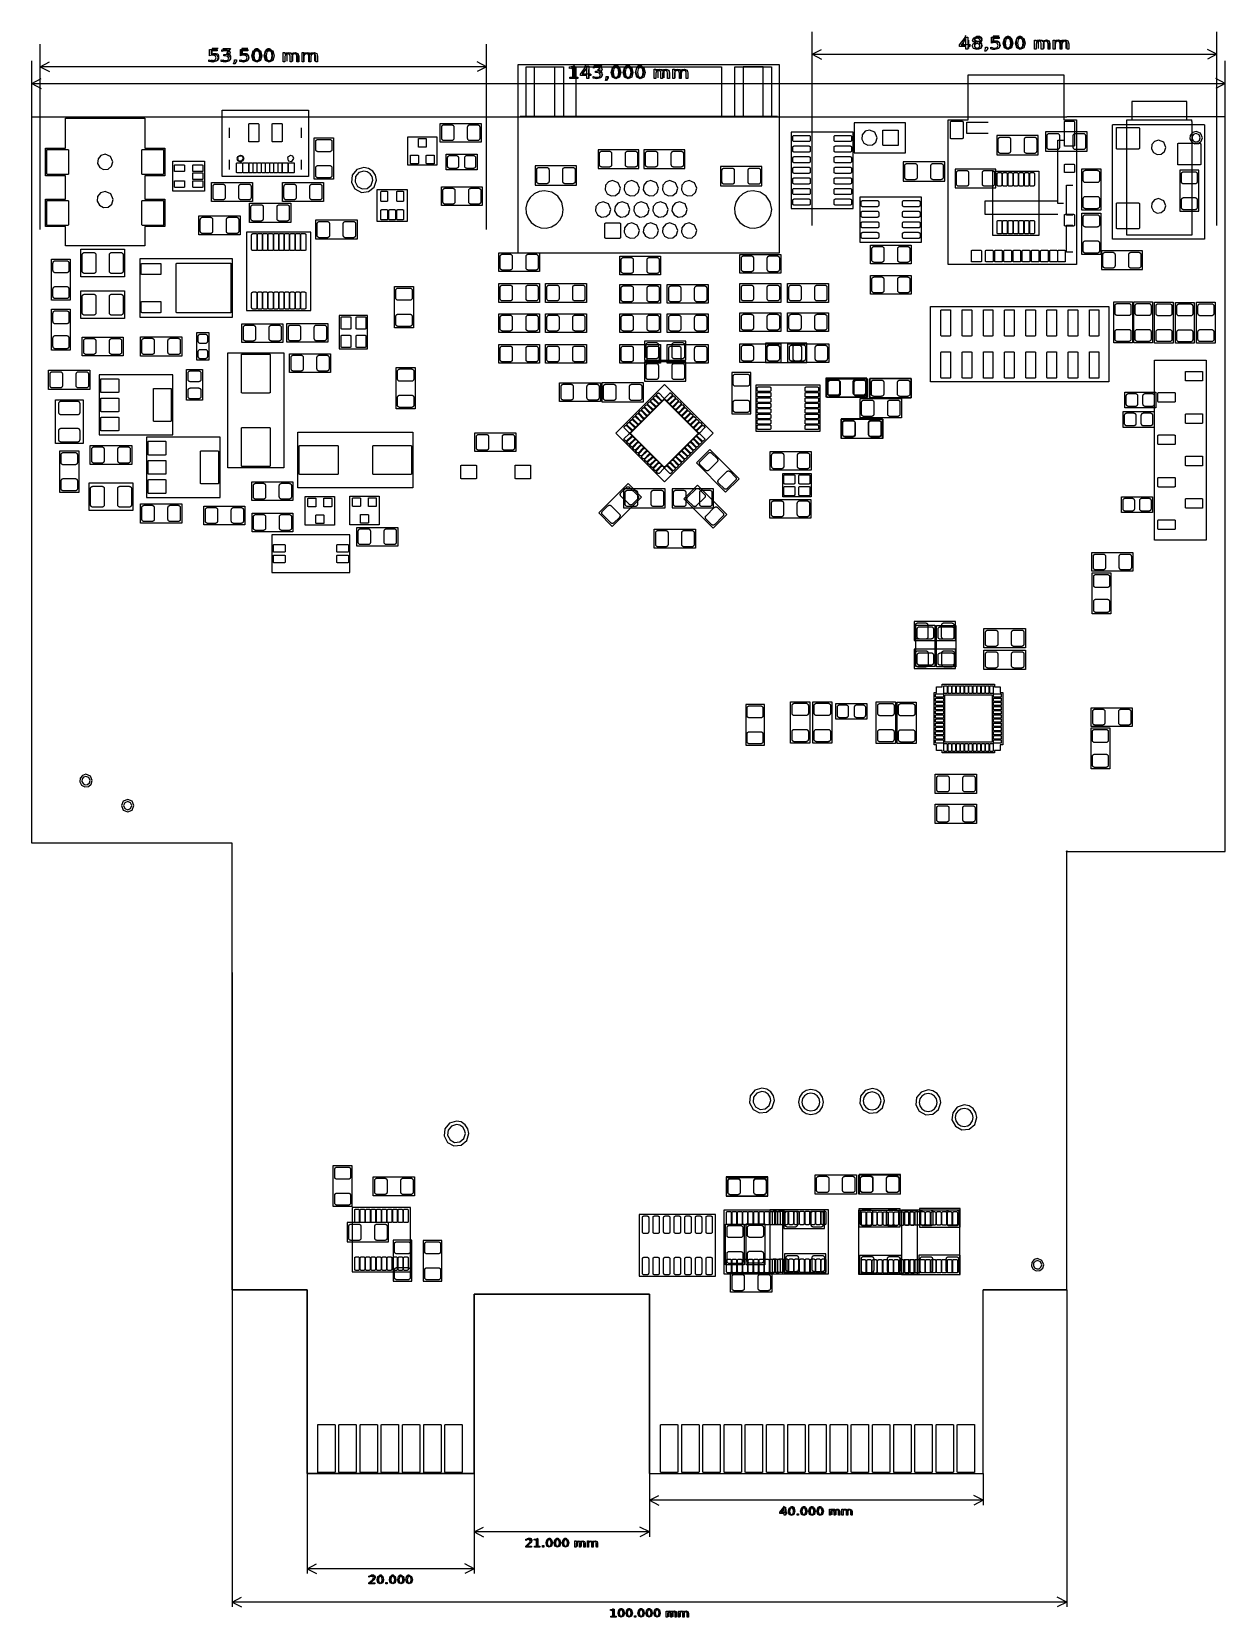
# Model space of a CAD drawing. Extents: x 0 to 143, y 0 to 190.
import ezdxf

# ---------------------------------------------------------------- set-up
doc = ezdxf.new("R2010")
doc.units = 0

msp = doc.modelspace()

# ---------------------------------------------------------------- linework, layer by layer
at = {"layer": 'Layer 1', "color": 7}
for points in [[(93.5736, 167.07318), (93.5736, 190.271)], [(142.0749, 167.07318), (142.0749, 190.271)], [(1.07442, 166.5728), (1.07442, 188.7724)], [(21.380573, 188.129016), (22.279892, 188.129016), (22.279892, 187.963), (21.590376, 187.963), (21.590376, 187.605578), (21.690175, 187.627062), (21.789973, 187.634875), (22.239066, 187.501086), (22.40464, 187.138781), (22.234529, 186.77257), (21.754817, 186.642687), (21.537075, 186.658312), (21.309127, 186.705187), (21.309127, 186.903429), (21.520064, 186.83214), (21.750281, 186.808703), (22.061016, 186.89757), (22.175558, 187.138781), (22.061016, 187.379992), (21.750281, 187.468859), (21.566561, 187.451281), (21.380573, 187.396594), (21.380573, 188.129016)], [(22.39518, 188.24408), (21.68144, 188.24408), (21.61032, 187.53034), (21.68144, 187.60146), (21.82368, 187.67258), (22.18182, 187.67258), (22.32406, 187.60146), (22.39518, 187.53034), (22.4663, 187.38556), (22.4663, 187.02996), (22.39518, 186.88772), (22.32406, 186.81406), (22.18182, 186.74294), (21.82368, 186.74294), (21.68144, 186.81406), (21.61032, 186.88772)], [(23.550053, 187.457141), (23.806353, 187.331164), (23.899347, 187.094836), (23.726969, 186.760851), (23.237049, 186.642687), (23.017039, 186.661242), (22.784554, 186.714953), (22.784554, 186.905382), (22.993224, 186.833117), (23.230245, 186.808703), (23.557992, 186.881945), (23.671399, 187.094836), (23.56593, 187.296008), (23.274474, 187.36925), (23.077145, 187.36925), (23.077145, 187.531359), (23.283546, 187.531359), (23.542115, 187.588977), (23.631706, 187.756945), (23.538712, 187.92882), (23.274474, 187.989367), (23.072609, 187.971789), (22.835588, 187.917102), (22.835588, 188.092883), (23.079413, 188.139758), (23.294887, 188.155383), (23.707689, 188.052844), (23.859655, 187.777453), (23.779136, 187.572375), (23.550053, 187.457141), (23.550053, 187.457141)], [(22.96668, 188.24408), (23.89632, 188.24408), (23.39594, 187.67258), (23.6093, 187.67258), (23.75154, 187.60146), (23.82266, 187.53034), (23.89632, 187.38556), (23.89632, 187.02996), (23.82266, 186.88772), (23.75154, 186.81406), (23.6093, 186.74294), (23.18004, 186.74294), (23.0378, 186.81406), (22.96668, 186.88772)], [(25.074247, 188.129016), (25.973565, 188.129016), (25.973565, 187.963), (25.28405, 187.963), (25.28405, 187.605578), (25.383848, 187.627062), (25.483647, 187.634875), (25.93274, 187.501086), (26.098315, 187.138781), (25.928203, 186.77257), (25.448491, 186.642687), (25.230748, 186.658312), (25.0028, 186.705187), (25.0028, 186.903429), (25.213737, 186.83214), (25.443955, 186.808703), (25.754691, 186.89757), (25.869232, 187.138781), (25.754691, 187.379992), (25.443955, 187.468859), (25.260234, 187.451281), (25.074247, 187.396594), (25.074247, 188.129016)], [(25.96642, 188.24408), (25.25268, 188.24408), (25.18156, 187.53034), (25.25268, 187.60146), (25.39492, 187.67258), (25.75306, 187.67258), (25.8953, 187.60146), (25.96642, 187.53034), (26.03754, 187.38556), (26.03754, 187.02996), (25.96642, 186.88772), (25.8953, 186.81406), (25.75306, 186.74294), (25.39492, 186.74294), (25.25268, 186.81406), (25.18156, 186.88772)], [(27.039593, 188.155383), (27.473943, 187.961047), (27.624776, 187.398547), (27.473943, 186.836046), (27.039593, 186.642687), (26.60411, 186.836046), (26.454412, 187.398547), (26.60411, 187.961047), (27.039593, 188.155383), (27.039593, 188.155383)], [(26.96718, 188.24408), (27.10942, 188.24408), (27.25166, 188.17296), (27.32278, 188.10184), (27.3939, 187.95706), (27.46756, 187.67258), (27.46756, 187.31444), (27.3939, 187.02996), (27.32278, 186.88772), (27.25166, 186.81406), (27.10942, 186.74294), (26.96718, 186.74294), (26.82494, 186.81406), (26.75128, 186.88772), (26.68016, 187.02996), (26.60904, 187.31444), (26.60904, 187.67258), (26.68016, 187.95706), (26.75128, 188.10184), (26.82494, 188.17296), (26.96718, 188.24408)], [(28.517289, 188.155383), (28.951639, 187.961047), (29.102472, 187.398547), (28.951639, 186.836046), (28.517289, 186.642687), (28.081806, 186.836046), (27.932108, 187.398547), (28.081806, 187.961047), (28.517289, 188.155383), (28.517289, 188.155383)], [(28.39466, 188.24408), (28.5369, 188.24408), (28.68168, 188.17296), (28.7528, 188.10184), (28.82392, 187.95706), (28.89504, 187.67258), (28.89504, 187.31444), (28.82392, 187.02996), (28.7528, 186.88772), (28.68168, 186.81406), (28.5369, 186.74294), (28.39466, 186.74294), (28.25242, 186.81406), (28.1813, 186.88772), (28.11018, 187.02996), (28.03906, 187.31444), (28.03906, 187.67258), (28.11018, 187.95706), (28.1813, 188.10184), (28.25242, 188.17296), (28.39466, 188.24408)], [(54.57444, 166.5728), (54.57444, 188.7724)], [(93.5736, 187.57352), (94.70136, 188.15772)], [(112.00779, 189.457133), (111.429414, 188.678812), (112.00779, 188.678812), (112.00779, 189.457133)], [(111.96574, 189.81634), (111.61014, 188.74446), (112.53724, 188.74446)], [(112.32388, 189.24484), (112.32388, 188.24408)], [(113.116914, 188.947367), (112.886696, 189.065531), (112.805042, 189.277445), (112.949071, 189.553812), (113.345996, 189.655375), (113.742922, 189.553812), (113.886948, 189.277445), (113.804162, 189.065531), (113.576212, 188.947367), (113.833646, 188.817484), (113.92664, 188.581156), (113.77581, 188.25596), (113.345996, 188.142679), (112.915047, 188.25596), (112.76535, 188.581156), (112.858344, 188.817484), (113.116914, 188.947367), (113.116914, 188.947367)], [(113.345996, 188.863382), (113.088562, 188.788187), (112.995568, 188.581156), (113.088562, 188.374124), (113.345996, 188.298929), (113.60343, 188.374124), (113.697558, 188.581156), (113.60343, 188.788187), (113.345996, 188.863382), (113.345996, 188.863382)], [(113.032992, 189.25889), (113.114645, 189.082132), (113.345996, 189.018656), (113.576212, 189.082132), (113.660133, 189.25889), (113.576212, 189.435648), (113.345996, 189.499125), (113.114645, 189.435648), (113.032992, 189.25889), (113.032992, 189.25889)], [(113.32464, 189.10006), (113.17986, 189.17118), (113.10874, 189.24484), (113.03762, 189.38708), (113.03762, 189.4582), (113.10874, 189.60044), (113.17986, 189.67156), (113.32464, 189.74268), (113.60912, 189.74268), (113.75136, 189.67156), (113.82248, 189.60044), (113.89614, 189.4582), (113.89614, 189.38708), (113.82248, 189.24484), (113.75136, 189.17118), (113.60912, 189.10006), (113.32464, 189.10006), (113.17986, 189.02894), (113.10874, 188.95782), (113.03762, 188.81558), (113.03762, 188.52856), (113.10874, 188.38632), (113.17986, 188.3152), (113.32464, 188.24408), (113.60912, 188.24408), (113.75136, 188.3152), (113.82248, 188.38632), (113.89614, 188.52856), (113.89614, 188.81558), (113.82248, 188.95782), (113.75136, 189.02894), (113.60912, 189.10006)], [(114.357589, 188.419046), (114.596878, 188.419046), (114.596878, 188.251077), (114.410889, 187.938577), (114.264595, 187.938577), (114.357589, 188.251077), (114.357589, 188.419046)], [(114.60988, 188.3152), (114.60988, 188.24408), (114.53876, 188.10184), (114.46764, 188.02818)], [(115.074322, 189.629008), (115.973642, 189.629008), (115.973642, 189.462992), (115.284126, 189.462992), (115.284126, 189.10557), (115.383925, 189.127054), (115.483721, 189.134867), (115.932814, 189.001078), (116.098389, 188.638773), (115.928277, 188.272562), (115.448565, 188.142679), (115.230824, 188.158304), (115.002876, 188.205179), (115.002876, 188.403421), (115.213813, 188.332132), (115.444029, 188.308695), (115.754765, 188.397562), (115.869306, 188.638773), (115.754765, 188.879984), (115.444029, 188.968851), (115.260311, 188.951273), (115.074322, 188.896586), (115.074322, 189.629008)], [(115.96624, 189.74268), (115.2525, 189.74268), (115.18138, 189.02894), (115.2525, 189.10006), (115.39474, 189.17118), (115.75288, 189.17118), (115.89512, 189.10006), (115.96624, 189.02894), (116.03736, 188.8867), (116.03736, 188.52856), (115.96624, 188.38632), (115.89512, 188.3152), (115.75288, 188.24408), (115.39474, 188.24408), (115.2525, 188.3152), (115.18138, 188.38632)], [(117.039669, 189.655375), (117.47402, 189.461039), (117.62485, 188.898539), (117.47402, 188.336038), (117.039669, 188.142679), (116.604186, 188.336038), (116.454489, 188.898539), (116.604186, 189.461039), (117.039669, 189.655375), (117.039669, 189.655375)], [(116.967, 189.74268), (117.10924, 189.74268), (117.25148, 189.67156), (117.3226, 189.60044), (117.39626, 189.4582), (117.46738, 189.17118), (117.46738, 188.81558), (117.39626, 188.52856), (117.3226, 188.38632), (117.25148, 188.3152), (117.10924, 188.24408), (116.967, 188.24408), (116.82476, 188.3152), (116.7511, 188.38632), (116.67998, 188.52856), (116.60886, 188.81558), (116.60886, 189.17118), (116.67998, 189.4582), (116.7511, 189.60044), (116.82476, 189.67156), (116.967, 189.74268)], [(117.039669, 189.499125), (116.773162, 189.348734), (116.684704, 188.898539), (116.773162, 188.448343), (117.039669, 188.298929), (117.306176, 188.448343), (117.395767, 188.898539), (117.306176, 189.348734), (117.039669, 189.499125), (117.039669, 189.499125)], [(118.517365, 189.655375), (118.951715, 189.461039), (119.102546, 188.898539), (118.951715, 188.336038), (118.517365, 188.142679), (118.081882, 188.336038), (117.932185, 188.898539), (118.081882, 189.461039), (118.517365, 189.655375), (118.517365, 189.655375)], [(118.39448, 189.74268), (118.53926, 189.74268), (118.6815, 189.67156), (118.75262, 189.60044), (118.82374, 189.4582), (118.89486, 189.17118), (118.89486, 188.81558), (118.82374, 188.52856), (118.75262, 188.38632), (118.6815, 188.3152), (118.53926, 188.24408), (118.39448, 188.24408), (118.25224, 188.3152), (118.18112, 188.38632), (118.11, 188.52856), (118.03888, 188.81558), (118.03888, 189.17118), (118.11, 189.4582), (118.18112, 189.60044), (118.25224, 189.67156), (118.39448, 189.74268)], [(118.517365, 189.499125), (118.250858, 189.348734), (118.1624, 188.898539), (118.250858, 188.448343), (118.517365, 188.298929), (118.783872, 188.448343), (118.873463, 188.898539), (118.783872, 189.348734), (118.517365, 189.499125), (118.517365, 189.499125)], [(121.202849, 189.054789), (121.389971, 189.2335), (121.646269, 189.291117), (121.952469, 189.171), (122.060208, 188.831156), (122.060208, 188.170999), (121.850404, 188.170999), (121.850404, 188.825296), (121.785761, 189.058695), (121.588433, 189.134867), (121.332132, 189.042093), (121.238005, 188.789164), (121.238005, 188.170999), (121.028201, 188.170999), (121.028201, 188.825296), (120.963558, 189.058695), (120.763962, 189.134867), (120.509929, 189.041117), (120.415802, 188.789164), (120.415802, 188.170999), (120.205998, 188.170999), (120.205998, 189.26475), (120.415802, 189.26475), (120.415802, 189.094828), (120.587046, 189.243265), (120.824069, 189.291117), (121.058821, 189.23057), (121.202849, 189.054789), (121.202849, 189.054789)], [(120.68048, 188.24408), (120.68048, 189.24484)], [(120.68048, 189.10006), (120.7516, 189.17118), (120.89638, 189.24484), (121.10974, 189.24484), (121.25198, 189.17118), (121.3231, 189.02894), (121.3231, 188.24408)], [(121.3231, 189.02894), (121.39422, 189.17118), (121.539, 189.24484), (121.75236, 189.24484), (121.8946, 189.17118), (121.96572, 189.02894), (121.96572, 188.24408)], [(123.465323, 189.054789), (123.652445, 189.2335), (123.908744, 189.291117), (124.214943, 189.171), (124.32268, 188.831156), (124.32268, 188.170999), (124.112879, 188.170999), (124.112879, 188.825296), (124.048236, 189.058695), (123.850908, 189.134867), (123.594607, 189.042093), (123.500479, 188.789164), (123.500479, 188.170999), (123.290675, 188.170999), (123.290675, 188.825296), (123.226032, 189.058695), (123.026437, 189.134867), (122.772404, 189.041117), (122.678276, 188.789164), (122.678276, 188.170999), (122.468472, 188.170999), (122.468472, 189.26475), (122.678276, 189.26475), (122.678276, 189.094828), (122.849521, 189.243265), (123.086543, 189.291117), (123.321295, 189.23057), (123.465323, 189.054789), (123.465323, 189.054789)], [(122.682, 188.24408), (122.682, 189.24484)], [(122.682, 189.10006), (122.75312, 189.17118), (122.89536, 189.24484), (123.10872, 189.24484), (123.2535, 189.17118), (123.32462, 189.02894), (123.32462, 188.24408)], [(123.32462, 189.02894), (123.39574, 189.17118), (123.53798, 189.24484), (123.75134, 189.24484), (123.89612, 189.17118), (123.96724, 189.02894), (123.96724, 188.24408)], [(142.0749, 187.57352), (140.94714, 188.15772)], [(0.07366, 180.0729), (0.07366, 186.77342)], [(1.07442, 186.07238), (2.19964, 186.65912)], [(24.357513, 186.919054), (24.596802, 186.919054), (24.596802, 186.751086), (24.410814, 186.438585), (24.264519, 186.438585), (24.357513, 186.751086), (24.357513, 186.919054)], [(24.61006, 186.81406), (24.61006, 186.74294), (24.53894, 186.6007), (24.46782, 186.52958)], [(27.039593, 187.999133), (26.773086, 187.848742), (26.684628, 187.398547), (26.773086, 186.948351), (27.039593, 186.798937), (27.3061, 186.948351), (27.395693, 187.398547), (27.3061, 187.848742), (27.039593, 187.999133), (27.039593, 187.999133)], [(28.517289, 187.999133), (28.250782, 187.848742), (28.162326, 187.398547), (28.250782, 186.948351), (28.517289, 186.798937), (28.783796, 186.948351), (28.873389, 187.398547), (28.783796, 187.848742), (28.517289, 187.999133), (28.517289, 187.999133)], [(31.202772, 187.554797), (31.389894, 187.733508), (31.646195, 187.791125), (31.952395, 187.671008), (32.060131, 187.331164), (32.060131, 186.671007), (31.850327, 186.671007), (31.850327, 187.325305), (31.785687, 187.558703), (31.588357, 187.634875), (31.332056, 187.542101), (31.237928, 187.289172), (31.237928, 186.671007), (31.028124, 186.671007), (31.028124, 187.325305), (30.963484, 187.558703), (30.763886, 187.634875), (30.509855, 187.541125), (30.415728, 187.289172), (30.415728, 186.671007), (30.205924, 186.671007), (30.205924, 187.764758), (30.415728, 187.764758), (30.415728, 187.594836), (30.586972, 187.743274), (30.823992, 187.791125), (31.058747, 187.730578), (31.202772, 187.554797), (31.202772, 187.554797)], [(30.68066, 186.74294), (30.68066, 187.7437)], [(30.68066, 187.60146), (30.75178, 187.67258), (30.89402, 187.7437), (31.10992, 187.7437), (31.25216, 187.67258), (31.32328, 187.53034), (31.32328, 186.74294)], [(31.32328, 187.53034), (31.3944, 187.67258), (31.53918, 187.7437), (31.75254, 187.7437), (31.89478, 187.67258), (31.9659, 187.53034), (31.9659, 186.74294)], [(33.465247, 187.554797), (33.652369, 187.733508), (33.90867, 187.791125), (34.214869, 187.671008), (34.322606, 187.331164), (34.322606, 186.671007), (34.112802, 186.671007), (34.112802, 187.325305), (34.048159, 187.558703), (33.850831, 187.634875), (33.59453, 187.542101), (33.500403, 187.289172), (33.500403, 186.671007), (33.290599, 186.671007), (33.290599, 187.325305), (33.225958, 187.558703), (33.02636, 187.634875), (32.77233, 187.541125), (32.6782, 187.289172), (32.6782, 186.671007), (32.468398, 186.671007), (32.468398, 187.764758), (32.6782, 187.764758), (32.6782, 187.594836), (32.849447, 187.743274), (33.086467, 187.791125), (33.321219, 187.730578), (33.465247, 187.554797), (33.465247, 187.554797)], [(32.67964, 186.74294), (32.67964, 187.7437)], [(32.67964, 187.60146), (32.7533, 187.67258), (32.89554, 187.7437), (33.1089, 187.7437), (33.25114, 187.67258), (33.3248, 187.53034), (33.3248, 186.74294)], [(33.3248, 187.53034), (33.39592, 187.67258), (33.53816, 187.7437), (33.75152, 187.7437), (33.8963, 187.67258), (33.96742, 187.53034), (33.96742, 186.74294)], [(54.57444, 186.07238), (53.44668, 186.65912)], [(58.33364, 186.30352), (58.33364, 163.80166)], [(89.6747, 186.30352), (58.33364, 186.30352)], [(64.546455, 184.837027), (64.914554, 184.837027), (64.914554, 185.949332), (64.514105, 185.87902), (64.514105, 186.058707), (64.912321, 186.12902), (65.137642, 186.12902), (65.137642, 184.837027), (65.505741, 184.837027), (65.505741, 184.671011), (64.546455, 184.671011), (64.546455, 184.837027)], [(65.0748, 184.74396), (65.0748, 186.24256), (64.93002, 186.0292), (64.78778, 185.88696), (64.64554, 185.81584)], [(66.520802, 186.12902), (66.804129, 186.12902), (66.804129, 185.178824), (67.041718, 185.178824), (67.041718, 185.014761), (66.804129, 185.014761), (66.804129, 184.671011), (66.579923, 184.671011), (66.579923, 185.014761), (65.828108, 185.014761), (65.828108, 185.205191), (66.520802, 186.12902)], [(66.43116, 186.31622), (66.07302, 185.24434), (67.00266, 185.24434)], [(68.096935, 185.457145), (68.349028, 185.331168), (68.440496, 185.09484), (68.270946, 184.760855), (67.789072, 184.642691), (67.572674, 184.661246), (67.344006, 184.714957), (67.344006, 184.905386), (67.54925, 184.833121), (67.782379, 184.808707), (68.104743, 184.881949), (68.21629, 185.09484), (68.112551, 185.296012), (67.825882, 185.369254), (67.631793, 185.369254), (67.631793, 185.531363), (67.834805, 185.531363), (68.089127, 185.58898), (68.177247, 185.756949), (68.085782, 185.928825), (67.825882, 185.989371), (67.62733, 185.971793), (67.394201, 185.917106), (67.394201, 186.092887), (67.634023, 186.139762), (67.84596, 186.155387), (68.251984, 186.052848), (68.401453, 185.777457), (68.322256, 185.572379), (68.096935, 185.457145), (68.096935, 185.457145)], [(67.43192, 186.24256), (68.35902, 186.24256), (67.85864, 185.67106), (68.07454, 185.67106), (68.21678, 185.59994), (68.2879, 185.52882), (68.35902, 185.38658), (68.35902, 185.02844), (68.2879, 184.8862), (68.21678, 184.81508), (68.07454, 184.74396), (67.64528, 184.74396), (67.50304, 184.81508), (67.43192, 184.8862)], [(70.075748, 186.155387), (70.502965, 185.961051), (70.651319, 185.398551), (70.502965, 184.83605), (70.075748, 184.642691), (69.647412, 184.83605), (69.500173, 185.398551), (69.647412, 185.961051), (70.075748, 186.155387), (70.075748, 186.155387)], [(70.0024, 186.24256), (70.14464, 186.24256), (70.28688, 186.17144), (70.36054, 186.10032), (70.43166, 185.95808), (70.50278, 185.67106), (70.50278, 185.31546), (70.43166, 185.02844), (70.36054, 184.8862), (70.28688, 184.81508), (70.14464, 184.74396), (70.0024, 184.74396), (69.86016, 184.81508), (69.78904, 184.8862), (69.71538, 185.02844), (69.64426, 185.31546), (69.64426, 185.67106), (69.71538, 185.95808), (69.78904, 186.10032), (69.86016, 186.17144), (70.0024, 186.24256)], [(71.529179, 186.155387), (71.956397, 185.961051), (72.104753, 185.398551), (71.956397, 184.83605), (71.529179, 184.642691), (71.100846, 184.83605), (70.953607, 185.398551), (71.100846, 185.961051), (71.529179, 186.155387), (71.529179, 186.155387)], [(71.42988, 186.24256), (71.57466, 186.24256), (71.7169, 186.17144), (71.78802, 186.10032), (71.85914, 185.95808), (71.93026, 185.67106), (71.93026, 185.31546), (71.85914, 185.02844), (71.78802, 184.8862), (71.7169, 184.81508), (71.57466, 184.74396), (71.42988, 184.74396), (71.28764, 184.81508), (71.21652, 184.8862), (71.1454, 185.02844), (71.07428, 185.31546), (71.07428, 185.67106), (71.1454, 185.95808), (71.21652, 186.10032), (71.28764, 186.17144), (71.42988, 186.24256)], [(72.982612, 186.155387), (73.40983, 185.961051), (73.558187, 185.398551), (73.40983, 184.83605), (72.982612, 184.642691), (72.55428, 184.83605), (72.407041, 185.398551), (72.55428, 185.961051), (72.982612, 186.155387), (72.982612, 186.155387)], [(72.8599, 186.24256), (73.00214, 186.24256), (73.14438, 186.17144), (73.2155, 186.10032), (73.28916, 185.95808), (73.36028, 185.67106), (73.36028, 185.31546), (73.28916, 185.02844), (73.2155, 184.8862), (73.14438, 184.81508), (73.00214, 184.74396), (72.8599, 184.74396), (72.71766, 184.81508), (72.644, 184.8862), (72.57288, 185.02844), (72.50176, 185.31546), (72.50176, 185.67106), (72.57288, 185.95808), (72.644, 186.10032), (72.71766, 186.17144), (72.8599, 186.24256)], [(89.6747, 163.80166), (89.6747, 186.30352)], [(93.5736, 187.57352), (142.0749, 187.57352)], [(93.5736, 187.57352), (94.70136, 186.98678)], [(142.0749, 187.57352), (140.94714, 186.98678)], [(143.07312, 180.0729), (143.07312, 186.77342)], [(0.07366, 184.0734), (1.20142, 184.6576)], [(54.57444, 186.07238), (1.07442, 186.07238)], [(1.07442, 186.07238), (2.19964, 185.48564)], [(54.57444, 186.07238), (53.44668, 185.48564)], [(59.30392, 186.08254), (63.8048, 186.08254)], [(59.30392, 180.18212), (59.30392, 186.08254)], [(60.30468, 186.08254), (62.70498, 186.08254)], [(60.30468, 180.18212), (60.30468, 186.08254)], [(62.70498, 186.08254), (62.70498, 180.18212)], [(63.8048, 186.08254), (63.8048, 180.18212)], [(65.50152, 184.74396), (64.64554, 184.74396)], [(65.3034, 186.08254), (82.70494, 186.08254)], [(65.3034, 180.18212), (65.3034, 186.08254)], [(66.579923, 185.957145), (66.011041, 185.178824), (66.579923, 185.178824), (66.579923, 185.957145)], [(66.78676, 185.74472), (66.78676, 184.74396)], [(68.891137, 184.919058), (69.126496, 184.919058), (69.126496, 184.75109), (68.943563, 184.438589), (68.799669, 184.438589), (68.891137, 184.75109), (68.891137, 184.919058)], [(69.07276, 184.81508), (69.07276, 184.74396), (69.00164, 184.60172), (68.93052, 184.5306)], [(70.075748, 185.999137), (69.813615, 185.848746), (69.726609, 185.398551), (69.813615, 184.948355), (70.075748, 184.798941), (70.337878, 184.948355), (70.425998, 185.398551), (70.337878, 185.848746), (70.075748, 185.999137), (70.075748, 185.999137)], [(71.529179, 185.999137), (71.267048, 185.848746), (71.180043, 185.398551), (71.267048, 184.948355), (71.529179, 184.798941), (71.791312, 184.948355), (71.879432, 185.398551), (71.791312, 185.848746), (71.529179, 185.999137), (71.529179, 185.999137)], [(72.982612, 185.999137), (72.720482, 185.848746), (72.633477, 185.398551), (72.720482, 184.948355), (72.982612, 184.798941), (73.244743, 184.948355), (73.332866, 185.398551), (73.244743, 185.848746), (72.982612, 185.999137), (72.982612, 185.999137)], [(75.624002, 185.554801), (75.80805, 185.733512), (76.060143, 185.791129), (76.361315, 185.671012), (76.467282, 185.331168), (76.467282, 184.671011), (76.260924, 184.671011), (76.260924, 185.325309), (76.197343, 185.558707), (76.003254, 185.634879), (75.751162, 185.542105), (75.658581, 185.289176), (75.658581, 184.671011), (75.452221, 184.671011), (75.452221, 185.325309), (75.38864, 185.558707), (75.192321, 185.634879), (74.942461, 185.541129), (74.849878, 185.289176), (74.849878, 184.671011), (74.643518, 184.671011), (74.643518, 185.764762), (74.849878, 185.764762), (74.849878, 185.59484), (75.018311, 185.743278), (75.25144, 185.791129), (75.482338, 185.730582), (75.624002, 185.554801), (75.624002, 185.554801)], [(75.1459, 184.74396), (75.1459, 185.74472)], [(75.1459, 185.59994), (75.21702, 185.67106), (75.35926, 185.74472), (75.57262, 185.74472), (75.7174, 185.67106), (75.78852, 185.52882), (75.78852, 184.74396)], [(75.78852, 185.52882), (75.85964, 185.67106), (76.00188, 185.74472), (76.21778, 185.74472), (76.36002, 185.67106), (76.43114, 185.52882), (76.43114, 184.74396)], [(77.849326, 185.554801), (78.033377, 185.733512), (78.28547, 185.791129), (78.58664, 185.671012), (78.692609, 185.331168), (78.692609, 184.671011), (78.486249, 184.671011), (78.486249, 185.325309), (78.42267, 185.558707), (78.228581, 185.634879), (77.976489, 185.542105), (77.883906, 185.289176), (77.883906, 184.671011), (77.677548, 184.671011), (77.677548, 185.325309), (77.613967, 185.558707), (77.417648, 185.634879), (77.167786, 185.541129), (77.075205, 185.289176), (77.075205, 184.671011), (76.868846, 184.671011), (76.868846, 185.764762), (77.075205, 185.764762), (77.075205, 185.59484), (77.243638, 185.743278), (77.476767, 185.791129), (77.707665, 185.730582), (77.849326, 185.554801), (77.849326, 185.554801)], [(77.14488, 184.74396), (77.14488, 185.74472)], [(77.14488, 185.59994), (77.216, 185.67106), (77.35824, 185.74472), (77.57414, 185.74472), (77.71638, 185.67106), (77.7875, 185.52882), (77.7875, 184.74396)], [(77.7875, 185.52882), (77.85862, 185.67106), (78.0034, 185.74472), (78.21676, 185.74472), (78.359, 185.67106), (78.43012, 185.52882), (78.43012, 184.74396)], [(82.70494, 186.08254), (82.70494, 180.18212)], [(84.3026, 186.08254), (88.70442, 186.08254)], [(84.3026, 180.18212), (84.3026, 186.08254)], [(85.30336, 186.08254), (85.30336, 180.18212)], [(87.70366, 186.08254), (85.30336, 186.08254)], [(87.70366, 180.18212), (87.70366, 186.08254)], [(88.70442, 186.08254), (88.70442, 180.18212)], [(112.24768, 185.09702), (123.7488, 185.09702)], [(112.24768, 179.69698), (112.24768, 185.09702)], [(123.7488, 185.09702), (123.7488, 179.69698)], [(143.07312, 184.0734), (141.9479, 184.6576)], [(0.07366, 184.0734), (143.07312, 184.0734)], [(0.07366, 184.0734), (1.20142, 183.48666)], [(143.07312, 184.0734), (141.9479, 183.48666)], [(22.90318, 172.93804), (22.90318, 180.873)], [(22.90318, 180.873), (33.24352, 180.873)], [(33.24352, 180.873), (33.24352, 172.93804)], [(138.47318, 181.91186), (131.87426, 181.91186)], [(131.87426, 181.91186), (131.87426, 179.71222)], [(138.47318, 179.71222), (138.47318, 181.91186)], [(0.07366, 93.07282), (0.07366, 180.0729)], [(0.07366, 180.0729), (21.07438, 180.0729)], [(4.12496, 176.32132), (4.12496, 179.92304)], [(4.12496, 179.92304), (13.62456, 179.92304)], [(13.62456, 179.92304), (13.62456, 176.32132)], [(21.07438, 180.0729), (23.07336, 180.0729)], [(23.07336, 180.0729), (124.07392, 180.0729)], [(23.75408, 177.571), (23.75408, 178.77242)], [(23.75408, 177.571), (23.75408, 178.77242)], [(32.39262, 177.571), (32.39262, 178.77242)], [(32.39262, 177.571), (32.39262, 178.77242)], [(49.02454, 177.05284), (49.02454, 179.29312)], [(49.02454, 179.29312), (53.9242, 179.29312)], [(53.9242, 179.29312), (53.9242, 177.05284)], [(58.57494, 180.17196), (89.41308, 180.17196)], [(98.62312, 179.37186), (98.62312, 175.77268)], [(104.775, 179.37186), (98.62312, 179.37186)], [(104.775, 175.77268), (104.775, 179.37186)], [(109.87278, 179.69698), (112.24768, 179.69698)], [(109.87278, 162.39704), (109.87278, 179.69698)], [(123.7488, 179.69698), (125.24994, 179.69698)], [(143.07312, 180.0729), (124.07392, 180.0729)], [(125.24994, 179.69698), (125.24994, 162.39704)], [(129.57302, 165.41202), (129.57302, 179.11278)], [(140.57376, 179.11278), (129.57302, 179.11278)], [(131.27482, 179.71222), (139.07262, 179.71222)], [(131.27482, 165.9124), (131.27482, 179.71222)], [(139.07262, 179.51156), (139.07262, 179.71222)], [(139.07262, 179.51156), (139.07262, 165.9124)], [(140.57376, 179.11278), (140.57376, 165.41202)], [(143.07312, 92.07206), (143.07312, 180.0729)], [(33.92424, 172.5926), (33.92424, 177.55322)], [(33.92424, 177.55322), (36.22294, 177.55322)], [(36.22294, 177.55322), (36.22294, 172.5926)], [(45.1231, 177.6726), (48.62322, 177.6726)], [(45.1231, 174.27154), (45.1231, 177.6726)], [(48.62322, 177.6726), (48.62322, 174.27154)], [(53.9242, 177.05284), (49.02454, 177.05284)], [(91.07424, 178.25172), (91.07424, 169.09248)], [(98.47326, 178.25172), (91.07424, 178.25172)], [(98.47326, 169.09248), (98.47326, 178.25172)], [(100.434902, 178.495999), (99.921, 178.340109), (99.580314, 177.924982), (99.527676, 177.390542), (99.780829, 176.916927), (100.254444, 176.663774), (100.788884, 176.716412), (101.204011, 177.057098), (101.359901, 177.571), (101.088975, 178.225073), (100.434902, 178.495999), (100.434902, 178.495999)], [(100.434902, 178.495999), (99.921, 178.340109), (99.580314, 177.924982), (99.527676, 177.390542), (99.780829, 176.916927), (100.254444, 176.663774), (100.788884, 176.716412), (101.204011, 177.057098), (101.359901, 177.571), (101.088975, 178.225073), (100.434902, 178.495999), (100.434902, 178.495999)], [(115.69446, 177.82246), (115.69446, 175.52122)], [(120.65254, 177.82246), (115.69446, 177.82246)], [(120.65254, 175.52122), (120.65254, 177.82246)], [(126.5047, 178.27204), (121.54408, 178.27204)], [(121.54408, 178.27204), (121.54408, 175.97334)], [(126.5047, 175.97334), (126.5047, 178.27204)], [(135.074914, 177.286007), (134.58879, 177.138543), (134.26652, 176.745855), (134.216727, 176.240303), (134.456196, 175.792289), (134.90421, 175.552821), (135.409762, 175.602613), (135.80245, 175.924884), (135.949914, 176.411007), (135.693632, 177.029725), (135.074914, 177.286007), (135.074914, 177.286007)], [(135.074914, 177.286007), (134.58879, 177.138543), (134.26652, 176.745855), (134.216727, 176.240303), (134.456196, 175.792289), (134.90421, 175.552821), (135.409762, 175.602613), (135.80245, 175.924884), (135.949914, 176.411007), (135.693632, 177.029725), (135.074914, 177.286007), (135.074914, 177.286007)], [(139.575032, 178.321001), (139.158354, 178.194603), (138.882121, 177.858013), (138.839442, 177.424682), (139.044701, 177.040669), (139.428714, 176.83541), (139.862045, 176.878089), (140.198635, 177.154322), (140.325033, 177.571), (140.105363, 178.101331), (139.575032, 178.321001), (139.575032, 178.321001)], [(139.575032, 178.070999), (139.297247, 177.986734), (139.113093, 177.762341), (139.08464, 177.473455), (139.221479, 177.217447), (139.477487, 177.080608), (139.766373, 177.109061), (139.990766, 177.293215), (140.075031, 177.571), (139.928585, 177.924553), (139.575032, 178.070999), (139.575032, 178.070999)], [(1.72466, 173.02186), (1.72466, 176.32132)], [(1.72466, 176.32132), (4.12496, 176.32132)], [(8.874989, 175.596005), (8.361086, 175.440115), (8.020401, 175.024988), (7.967763, 174.490547), (8.220915, 174.016932), (8.69453, 173.76378), (9.228971, 173.816418), (9.644098, 174.157104), (9.799988, 174.671006), (9.529062, 175.325079), (8.874989, 175.596005), (8.874989, 175.596005)], [(8.874989, 175.596005), (8.361086, 175.440115), (8.020401, 175.024988), (7.967763, 174.490547), (8.220915, 174.016932), (8.69453, 173.76378), (9.228971, 173.816418), (9.644098, 174.157104), (9.799988, 174.671006), (9.529062, 175.325079), (8.874989, 175.596005), (8.874989, 175.596005)], [(13.62456, 176.32132), (16.02486, 176.32132)], [(16.02486, 176.32132), (16.02486, 173.02186)], [(16.97482, 171.17274), (16.97482, 174.77192)], [(16.97482, 174.77192), (20.77466, 174.77192)], [(20.77466, 174.77192), (20.77466, 171.17274)], [(23.75408, 173.76862), (23.75408, 174.92686)], [(23.75408, 173.76862), (23.75408, 174.92686)], [(24.950014, 175.38599), (24.727273, 175.293738), (24.635003, 175.071005)], [(24.635003, 175.071005), (24.727264, 174.848256), (24.950014, 174.755994)], [(25.075007, 175.446006), (24.809842, 175.33617), (24.700006, 175.071005), (24.809842, 174.80584), (25.075007, 174.696004), (25.340172, 174.80584), (25.450008, 175.071005), (25.340172, 175.33617), (25.075007, 175.446006), (25.075007, 175.446006)], [(25.075007, 175.446006), (24.809842, 175.33617), (24.700006, 175.071005), (24.809842, 174.80584), (25.075007, 174.696004), (25.340172, 174.80584), (25.450008, 175.071005), (25.340172, 175.33617), (25.075007, 175.446006), (25.075007, 175.446006)], [(25.075007, 175.461004), (24.714695, 175.220251), (24.799236, 174.795234), (25.224253, 174.710693), (25.465006, 175.071005), (25.350778, 175.346776), (25.075007, 175.461004), (25.075007, 175.461004)], [(25.075007, 175.461004), (24.714695, 175.220251), (24.799236, 174.795234), (25.224253, 174.710693), (25.465006, 175.071005), (25.350778, 175.346776), (25.075007, 175.461004), (25.075007, 175.461004)], [(24.94788, 175.3866), (25.19934, 175.3866)], [(25.19934, 174.75668), (24.94788, 174.75668)], [(25.515062, 175.071005), (25.422774, 175.293756), (25.2, 175.38599)], [(25.2, 174.755994), (25.422782, 174.848238), (25.515062, 175.071005)], [(31.075122, 175.461004), (30.71481, 175.220251), (30.799351, 174.795234), (31.224368, 174.710693), (31.465121, 175.071005), (31.350893, 175.346776), (31.075122, 175.461004), (31.075122, 175.461004)], [(31.075122, 175.461004), (30.71481, 175.220251), (30.799351, 174.795234), (31.224368, 174.710693), (31.465121, 175.071005), (31.350893, 175.346776), (31.075122, 175.461004), (31.075122, 175.461004)], [(32.39262, 173.76862), (32.39262, 174.92686)], [(32.39262, 173.76862), (32.39262, 174.92686)], [(49.72304, 173.7229), (49.72304, 175.62282)], [(49.72304, 175.62282), (53.42382, 175.62282)], [(53.42382, 175.62282), (53.42382, 173.7229)], [(72.82434, 176.13336), (67.92468, 176.13336)], [(67.92468, 176.13336), (67.92468, 173.89308)], [(72.82434, 173.89308), (72.82434, 176.13336)], [(73.42378, 176.13336), (73.42378, 173.89308)], [(78.32344, 176.13336), (73.42378, 176.13336)], [(78.32344, 173.89308), (78.32344, 176.13336)], [(98.62312, 175.77268), (104.775, 175.77268)], [(115.69446, 175.52122), (120.65254, 175.52122)], [(121.54408, 175.97334), (126.5047, 175.97334)], [(4.12496, 173.02186), (1.72466, 173.02186)], [(4.12496, 170.22278), (4.12496, 173.02186)], [(16.02486, 173.02186), (13.62456, 173.02186)], [(13.62456, 173.02186), (13.62456, 170.22278)], [(33.24352, 172.93804), (22.90318, 172.93804)], [(39.865046, 174.001007), (39.031691, 173.748212), (38.479227, 173.075033), (38.393869, 172.208372), (38.804386, 171.440348), (39.572411, 171.02983), (40.439071, 171.115189), (41.11225, 171.667653), (41.365046, 172.501008), (41.250865, 173.075033), (40.925706, 173.561667), (40.439071, 173.886826), (39.865046, 174.001007), (39.865046, 174.001007)], [(39.865046, 173.576007), (39.267808, 173.394837), (38.871876, 172.912392), (38.810703, 172.291286), (39.104907, 171.740868), (39.655324, 171.446664), (40.27643, 171.507838), (40.758875, 171.90377), (40.940045, 172.501008), (40.858216, 172.912392), (40.625185, 173.261147), (40.27643, 173.494177), (39.865046, 173.576007), (39.865046, 173.576007)], [(48.62322, 174.27154), (45.1231, 174.27154)], [(53.42382, 173.7229), (49.72304, 173.7229)], [(60.39358, 174.1928), (60.39358, 171.89156)], [(65.3542, 174.1928), (60.39358, 174.1928)], [(65.3542, 171.89156), (65.3542, 174.1928)], [(67.92468, 173.89308), (72.82434, 173.89308)], [(73.42378, 173.89308), (78.32344, 173.89308)], [(82.59318, 174.12168), (82.59318, 171.82298)], [(87.5538, 174.12168), (82.59318, 174.12168)], [(87.5538, 171.82298), (87.5538, 174.12168)], [(109.45368, 174.67286), (104.49306, 174.67286)], [(104.49306, 174.67286), (104.49306, 172.37162)], [(109.45368, 172.37162), (109.45368, 174.67286)], [(110.6932, 173.82196), (110.6932, 171.58168)], [(115.59286, 173.82196), (110.6932, 173.82196)], [(115.22456, 173.57304), (120.72366, 173.57304)], [(115.22456, 165.87176), (115.22456, 173.57304)], [(115.59286, 171.58168), (115.59286, 173.82196)], [(120.72366, 173.57304), (120.72366, 165.87176)], [(125.87478, 168.89182), (125.87478, 173.85244)], [(125.87478, 173.85244), (128.17348, 173.85244)], [(128.17348, 173.85244), (128.17348, 168.89182)], [(139.88288, 173.6721), (137.6426, 173.6721)], [(137.6426, 173.6721), (137.6426, 168.77244)], [(139.88288, 168.77244), (139.88288, 173.6721)], [(8.874989, 171.145989), (8.333308, 170.981672), (7.974207, 170.544105), (7.918724, 169.980776), (8.18556, 169.481561), (8.684776, 169.214724), (9.248105, 169.270207), (9.685671, 169.629309), (9.849988, 170.170989), (9.564417, 170.860418), (8.874989, 171.145989), (8.874989, 171.145989)], [(8.874989, 171.145989), (8.333308, 170.981672), (7.974207, 170.544105), (7.918724, 169.980776), (8.18556, 169.481561), (8.684776, 169.214724), (9.248105, 169.270207), (9.685671, 169.629309), (9.849988, 170.170989), (9.564417, 170.860418), (8.874989, 171.145989), (8.874989, 171.145989)], [(20.77466, 171.17274), (16.97482, 171.17274)], [(21.62302, 172.19128), (26.52268, 172.19128)], [(21.62302, 169.951), (21.62302, 172.19128)], [(26.52268, 172.19128), (26.52268, 169.951)], [(30.1244, 172.19128), (35.02406, 172.19128)], [(30.1244, 169.951), (30.1244, 172.19128)], [(36.22294, 172.5926), (33.92424, 172.5926)], [(35.02406, 172.19128), (35.02406, 169.951)], [(41.46296, 171.35308), (45.06468, 171.35308)], [(41.46296, 167.55324), (41.46296, 171.35308)], [(45.06468, 171.35308), (45.06468, 167.55324)], [(49.15408, 169.45316), (49.15408, 171.69344)], [(49.15408, 171.69344), (54.05374, 171.69344)], [(54.05374, 171.69344), (54.05374, 169.45316)], [(61.50991, 171.215999), (60.854558, 171.117865), (60.268211, 170.839333), (59.786496, 170.404209), (59.44504, 169.836297), (59.284911, 169.193276), (59.317856, 168.544973), (59.535514, 167.933411), (59.929527, 167.400616), (60.462322, 167.006603), (61.073883, 166.788945), (61.722186, 166.756001), (62.365207, 166.916129), (62.93312, 167.257586), (63.368244, 167.7393), (63.646776, 168.325647), (63.744909, 168.980999), (63.569272, 169.850962), (63.090293, 170.561383), (62.379873, 171.040361), (61.50991, 171.215999), (61.50991, 171.215999)], [(61.50991, 171.215999), (60.854558, 171.117865), (60.268211, 170.839333), (59.786496, 170.404209), (59.44504, 169.836297), (59.284911, 169.193276), (59.317856, 168.544973), (59.535514, 167.933411), (59.929527, 167.400616), (60.462322, 167.006603), (61.073883, 166.788945), (61.722186, 166.756001), (62.365207, 166.916129), (62.93312, 167.257586), (63.368244, 167.7393), (63.646776, 168.325647), (63.744909, 168.980999), (63.569272, 169.850962), (63.090293, 170.561383), (62.379873, 171.040361), (61.50991, 171.215999), (61.50991, 171.215999)], [(60.39358, 171.89156), (65.3542, 171.89156)], [(69.674994, 172.448), (69.15998, 172.291773), (68.818557, 171.875747), (68.765805, 171.34015), (69.019505, 170.865511), (69.494145, 170.611811), (70.029742, 170.664562), (70.445767, 171.005985), (70.601995, 171.520999), (70.330483, 172.176488), (69.674994, 172.448), (69.674994, 172.448)], [(69.674994, 172.448), (69.15998, 172.291773), (68.818557, 171.875747), (68.765805, 171.34015), (69.019505, 170.865511), (69.494145, 170.611811), (70.029742, 170.664562), (70.445767, 171.005985), (70.601995, 171.520999), (70.330483, 172.176488), (69.674994, 172.448), (69.674994, 172.448)], [(71.965058, 172.448), (71.450044, 172.291773), (71.108621, 171.875747), (71.055869, 171.34015), (71.309569, 170.865511), (71.784209, 170.611811), (72.319806, 170.664562), (72.735831, 171.005985), (72.892059, 171.520999), (72.620547, 172.176488), (71.965058, 172.448), (71.965058, 172.448)], [(71.965058, 172.448), (71.450044, 172.291773), (71.108621, 171.875747), (71.055869, 171.34015), (71.309569, 170.865511), (71.784209, 170.611811), (72.319806, 170.664562), (72.735831, 171.005985), (72.892059, 171.520999), (72.620547, 172.176488), (71.965058, 172.448), (71.965058, 172.448)], [(74.255122, 172.448), (73.740108, 172.291773), (73.398685, 171.875747), (73.345933, 171.34015), (73.599633, 170.865511), (74.074273, 170.611811), (74.60987, 170.664562), (75.025895, 171.005985), (75.182123, 171.520999), (74.910611, 172.176488), (74.255122, 172.448), (74.255122, 172.448)], [(74.255122, 172.448), (73.740108, 172.291773), (73.398685, 171.875747), (73.345933, 171.34015), (73.599633, 170.865511), (74.074273, 170.611811), (74.60987, 170.664562), (75.025895, 171.005985), (75.182123, 171.520999), (74.910611, 172.176488), (74.255122, 172.448), (74.255122, 172.448)], [(76.544932, 172.448), (76.029918, 172.291773), (75.688495, 171.875747), (75.635743, 171.34015), (75.889443, 170.865511), (76.364083, 170.611811), (76.89968, 170.664562), (77.315705, 171.005985), (77.471933, 171.520999), (77.200421, 172.176488), (76.544932, 172.448), (76.544932, 172.448)], [(76.544932, 172.448), (76.029918, 172.291773), (75.688495, 171.875747), (75.635743, 171.34015), (75.889443, 170.865511), (76.364083, 170.611811), (76.89968, 170.664562), (77.315705, 171.005985), (77.471933, 171.520999), (77.200421, 172.176488), (76.544932, 172.448), (76.544932, 172.448)], [(78.834996, 172.448), (78.319982, 172.291773), (77.978559, 171.875747), (77.925807, 171.34015), (78.179507, 170.865511), (78.654147, 170.611811), (79.189744, 170.664562), (79.605769, 171.005985), (79.761997, 171.520999), (79.490485, 172.176488), (78.834996, 172.448), (78.834996, 172.448)], [(78.834996, 172.448), (78.319982, 172.291773), (77.978559, 171.875747), (77.925807, 171.34015), (78.179507, 170.865511), (78.654147, 170.611811), (79.189744, 170.664562), (79.605769, 171.005985), (79.761997, 171.520999), (79.490485, 172.176488), (78.834996, 172.448), (78.834996, 172.448)], [(82.59318, 171.82298), (87.5538, 171.82298)], [(86.499954, 171.215999), (85.844602, 171.117865), (85.258255, 170.839333), (84.77654, 170.404209), (84.435084, 169.836297), (84.274955, 169.193276), (84.3079, 168.544973), (84.525558, 167.933411), (84.919571, 167.400616), (85.452366, 167.006603), (86.063927, 166.788945), (86.71223, 166.756001), (87.355251, 166.916129), (87.923164, 167.257586), (88.358288, 167.7393), (88.63682, 168.325647), (88.734953, 168.980999), (88.564824, 169.836297), (88.080337, 170.561383), (87.355251, 171.04587), (86.499954, 171.215999), (86.499954, 171.215999)], [(86.499954, 171.215999), (85.844602, 171.117865), (85.258255, 170.839333), (84.77654, 170.404209), (84.435084, 169.836297), (84.274955, 169.193276), (84.3079, 168.544973), (84.525558, 167.933411), (84.919571, 167.400616), (85.452366, 167.006603), (86.063927, 166.788945), (86.71223, 166.756001), (87.355251, 166.916129), (87.923164, 167.257586), (88.358288, 167.7393), (88.63682, 168.325647), (88.734953, 168.980999), (88.564824, 169.836297), (88.080337, 170.561383), (87.355251, 171.04587), (86.499954, 171.215999), (86.499954, 171.215999)], [(104.49306, 172.37162), (109.45368, 172.37162)], [(110.6932, 171.58168), (115.59286, 171.58168)], [(1.72466, 166.92332), (1.72466, 170.22278)], [(1.72466, 170.22278), (4.12496, 170.22278)], [(13.62456, 170.22278), (16.02486, 170.22278)], [(16.02486, 170.22278), (16.02486, 166.92332)], [(26.52268, 169.951), (21.62302, 169.951)], [(26.15692, 169.7224), (31.115, 169.7224)], [(26.15692, 167.42116), (26.15692, 169.7224)], [(35.02406, 169.951), (30.1244, 169.951)], [(31.115, 169.7224), (31.115, 167.42116)], [(54.05374, 169.45316), (49.15408, 169.45316)], [(68.529962, 169.908), (68.014948, 169.751773), (67.673525, 169.335747), (67.620773, 168.80015), (67.874473, 168.325511), (68.349113, 168.071811), (68.88471, 168.124562), (69.300735, 168.465985), (69.456963, 168.980999), (69.185451, 169.636488), (68.529962, 169.908), (68.529962, 169.908)], [(68.529962, 169.908), (68.014948, 169.751773), (67.673525, 169.335747), (67.620773, 168.80015), (67.874473, 168.325511), (68.349113, 168.071811), (68.88471, 168.124562), (69.300735, 168.465985), (69.456963, 168.980999), (69.185451, 169.636488), (68.529962, 169.908), (68.529962, 169.908)], [(70.820026, 169.908), (70.305012, 169.751773), (69.963589, 169.335747), (69.910837, 168.80015), (70.164537, 168.325511), (70.639177, 168.071811), (71.174774, 168.124562), (71.590799, 168.465985), (71.747027, 168.980999), (71.475515, 169.636488), (70.820026, 169.908), (70.820026, 169.908)], [(70.820026, 169.908), (70.305012, 169.751773), (69.963589, 169.335747), (69.910837, 168.80015), (70.164537, 168.325511), (70.639177, 168.071811), (71.174774, 168.124562), (71.590799, 168.465985), (71.747027, 168.980999), (71.475515, 169.636488), (70.820026, 169.908), (70.820026, 169.908)], [(73.11009, 169.908), (72.595076, 169.751773), (72.253653, 169.335747), (72.200901, 168.80015), (72.454601, 168.325511), (72.929241, 168.071811), (73.464838, 168.124562), (73.880863, 168.465985), (74.037091, 168.980999), (73.765579, 169.636488), (73.11009, 169.908), (73.11009, 169.908)], [(73.11009, 169.908), (72.595076, 169.751773), (72.253653, 169.335747), (72.200901, 168.80015), (72.454601, 168.325511), (72.929241, 168.071811), (73.464838, 168.124562), (73.880863, 168.465985), (74.037091, 168.980999), (73.765579, 169.636488), (73.11009, 169.908), (73.11009, 169.908)], [(75.3999, 169.908), (74.884886, 169.751773), (74.543463, 169.335747), (74.490711, 168.80015), (74.744411, 168.325511), (75.219051, 168.071811), (75.754648, 168.124562), (76.170673, 168.465985), (76.326901, 168.980999), (76.055389, 169.636488), (75.3999, 169.908), (75.3999, 169.908)], [(75.3999, 169.908), (74.884886, 169.751773), (74.543463, 169.335747), (74.490711, 168.80015), (74.744411, 168.325511), (75.219051, 168.071811), (75.754648, 168.124562), (76.170673, 168.465985), (76.326901, 168.980999), (76.055389, 169.636488), (75.3999, 169.908), (75.3999, 169.908)], [(77.689964, 169.908), (77.17495, 169.751773), (76.833527, 169.335747), (76.780775, 168.80015), (77.034475, 168.325511), (77.509115, 168.071811), (78.044712, 168.124562), (78.460737, 168.465985), (78.616965, 168.980999), (78.345453, 169.636488), (77.689964, 169.908), (77.689964, 169.908)], [(77.689964, 169.908), (77.17495, 169.751773), (76.833527, 169.335747), (76.780775, 168.80015), (77.034475, 168.325511), (77.509115, 168.071811), (78.044712, 168.124562), (78.460737, 168.465985), (78.616965, 168.980999), (78.345453, 169.636488), (77.689964, 169.908), (77.689964, 169.908)], [(91.07424, 169.09248), (98.47326, 169.09248)], [(106.67492, 170.4717), (99.27336, 170.4717)], [(99.27336, 170.4717), (99.27336, 165.07166)], [(106.67492, 165.07166), (106.67492, 170.4717)], [(135.074914, 170.285996), (134.58879, 170.138532), (134.26652, 169.745844), (134.216727, 169.240292), (134.456196, 168.792278), (134.90421, 168.552809), (135.409762, 168.602602), (135.80245, 168.924872), (135.949914, 169.410996), (135.693632, 170.029714), (135.074914, 170.285996), (135.074914, 170.285996)], [(135.074914, 170.285996), (134.58879, 170.138532), (134.26652, 169.745844), (134.216727, 169.240292), (134.456196, 168.792278), (134.90421, 168.552809), (135.409762, 168.602602), (135.80245, 168.924872), (135.949914, 169.410996), (135.693632, 170.029714), (135.074914, 170.285996), (135.074914, 170.285996)], [(20.09394, 168.22126), (25.05456, 168.22126)], [(20.09394, 165.92256), (20.09394, 168.22126)], [(25.05456, 168.22126), (25.05456, 165.92256)], [(31.115, 167.42116), (26.15692, 167.42116)], [(34.09442, 167.72342), (39.0525, 167.72342)], [(34.09442, 165.42218), (34.09442, 167.72342)], [(39.0525, 167.72342), (39.0525, 165.42218)], [(45.06468, 167.55324), (41.46296, 167.55324)], [(71.965058, 167.368), (71.450044, 167.211773), (71.108621, 166.795747), (71.055869, 166.26015), (71.309569, 165.785511), (71.784209, 165.531811), (72.319806, 165.584562), (72.735831, 165.925985), (72.892059, 166.440999), (72.620547, 167.096488), (71.965058, 167.368), (71.965058, 167.368)], [(71.965058, 167.368), (71.450044, 167.211773), (71.108621, 166.795747), (71.055869, 166.26015), (71.309569, 165.785511), (71.784209, 165.531811), (72.319806, 165.584562), (72.735831, 165.925985), (72.892059, 166.440999), (72.620547, 167.096488), (71.965058, 167.368), (71.965058, 167.368)], [(74.255122, 167.368), (73.740108, 167.211773), (73.398685, 166.795747), (73.345933, 166.26015), (73.599633, 165.785511), (74.074273, 165.531811), (74.60987, 165.584562), (75.025895, 165.925985), (75.182123, 166.440999), (74.910611, 167.096488), (74.255122, 167.368), (74.255122, 167.368)], [(74.255122, 167.368), (73.740108, 167.211773), (73.398685, 166.795747), (73.345933, 166.26015), (73.599633, 165.785511), (74.074273, 165.531811), (74.60987, 165.584562), (75.025895, 165.925985), (75.182123, 166.440999), (74.910611, 167.096488), (74.255122, 167.368), (74.255122, 167.368)], [(76.544932, 167.368), (76.029918, 167.211773), (75.688495, 166.795747), (75.635743, 166.26015), (75.889443, 165.785511), (76.364083, 165.531811), (76.89968, 165.584562), (77.315705, 165.925985), (77.471933, 166.440999), (77.200421, 167.096488), (76.544932, 167.368), (76.544932, 167.368)], [(76.544932, 167.368), (76.029918, 167.211773), (75.688495, 166.795747), (75.635743, 166.26015), (75.889443, 165.785511), (76.364083, 165.531811), (76.89968, 165.584562), (77.315705, 165.925985), (77.471933, 166.440999), (77.200421, 167.096488), (76.544932, 167.368), (76.544932, 167.368)], [(78.834996, 167.368), (78.319982, 167.211773), (77.978559, 166.795747), (77.925807, 166.26015), (78.179507, 165.785511), (78.654147, 165.531811), (79.189744, 165.584562), (79.605769, 165.925985), (79.761997, 166.440999), (79.490485, 167.096488), (78.834996, 167.368), (78.834996, 167.368)], [(78.834996, 167.368), (78.319982, 167.211773), (77.978559, 166.795747), (77.925807, 166.26015), (78.179507, 165.785511), (78.654147, 165.531811), (79.189744, 165.584562), (79.605769, 165.925985), (79.761997, 166.440999), (79.490485, 167.096488), (78.834996, 167.368), (78.834996, 167.368)], [(128.17348, 168.89182), (125.87478, 168.89182)], [(125.87478, 168.53114), (128.17348, 168.53114)], [(125.87478, 163.57306), (125.87478, 168.53114)], [(128.17348, 168.53114), (128.17348, 163.57306)], [(137.6426, 168.77244), (139.88288, 168.77244)], [(4.12496, 166.92332), (1.72466, 166.92332)], [(4.12496, 164.62208), (4.12496, 166.92332)], [(16.02486, 166.92332), (13.62456, 166.92332)], [(13.62456, 166.92332), (13.62456, 164.62208)], [(25.05456, 165.92256), (20.09394, 165.92256)], [(25.82418, 166.27308), (25.82418, 156.87254)], [(33.52292, 166.27308), (25.82418, 166.27308)], [(33.52292, 156.87254), (33.52292, 166.27308)], [(39.0525, 165.42218), (34.09442, 165.42218)], [(120.72366, 165.87176), (115.22456, 165.87176)], [(140.57376, 165.41202), (129.57302, 165.41202)], [(139.07262, 165.9124), (131.27482, 165.9124)], [(13.62456, 164.62208), (4.12496, 164.62208)], [(5.95376, 164.2233), (11.19378, 164.2233)], [(5.95376, 160.9213), (5.95376, 164.2233)], [(11.19378, 164.2233), (11.19378, 160.9213)], [(56.02478, 163.7915), (60.92444, 163.7915)], [(56.02478, 161.55122), (56.02478, 163.7915)], [(58.33364, 163.80166), (89.6747, 163.80166)], [(60.92444, 163.7915), (60.92444, 161.55122)], [(70.5231, 163.39272), (75.42276, 163.39272)], [(70.5231, 161.15244), (70.5231, 163.39272)], [(75.42276, 163.39272), (75.42276, 161.15244)], [(84.9249, 161.3531), (84.9249, 163.59338)], [(84.9249, 163.59338), (89.82456, 163.59338)], [(89.82456, 163.59338), (89.82456, 161.3531)], [(99.27336, 165.07166), (106.67492, 165.07166)], [(100.54844, 164.71606), (105.4481, 164.71606)], [(100.54844, 162.47832), (100.54844, 164.71606)], [(105.4481, 164.71606), (105.4481, 162.47832)], [(128.17348, 163.57306), (125.87478, 163.57306)], [(128.23444, 164.02264), (128.23444, 161.78236)], [(133.1341, 164.02264), (128.23444, 164.02264)], [(133.1341, 161.78236), (133.1341, 164.02264)], [(2.45364, 163.02188), (4.69392, 163.02188)], [(2.45364, 158.12222), (2.45364, 163.02188)], [(4.69392, 163.02188), (4.69392, 158.12222)], [(24.12492, 163.07268), (13.02258, 163.07268)], [(13.02258, 163.07268), (13.02258, 156.07244)], [(24.12492, 156.07244), (24.12492, 163.07268)], [(60.92444, 161.55122), (56.02478, 161.55122)], [(105.4481, 162.47832), (100.54844, 162.47832)], [(125.24994, 162.39704), (109.87278, 162.39704)], [(128.23444, 161.78236), (133.1341, 161.78236)], [(11.19378, 160.9213), (5.95376, 160.9213)], [(43.5229, 154.79228), (43.5229, 159.7529)], [(43.5229, 159.7529), (45.82414, 159.7529)], [(45.82414, 159.7529), (45.82414, 154.79228)], [(56.02478, 157.85298), (56.02478, 160.09326)], [(56.02478, 160.09326), (60.92444, 160.09326)], [(60.92444, 160.09326), (60.92444, 157.85298)], [(61.62294, 160.09326), (66.5226, 160.09326)], [(61.62294, 157.85298), (61.62294, 160.09326)], [(66.5226, 160.09326), (66.5226, 157.85298)], [(75.42276, 161.15244), (70.5231, 161.15244)], [(70.5231, 159.99166), (75.42276, 159.99166)], [(70.5231, 157.75138), (70.5231, 159.99166)], [(75.42276, 159.99166), (75.42276, 157.75138)], [(76.22286, 159.99166), (81.12252, 159.99166)], [(76.22286, 157.75138), (76.22286, 159.99166)], [(81.12252, 159.99166), (81.12252, 157.75138)], [(89.82456, 161.3531), (84.9249, 161.3531)], [(84.9249, 160.09326), (89.82456, 160.09326)], [(84.9249, 157.85298), (84.9249, 160.09326)], [(89.82456, 160.09326), (89.82456, 157.85298)], [(90.62466, 160.09326), (95.52432, 160.09326)], [(90.62466, 157.85298), (90.62466, 160.09326)], [(95.52432, 160.09326), (95.52432, 157.85298)], [(100.54844, 161.06608), (105.4481, 161.06608)], [(100.54844, 158.82834), (100.54844, 161.06608)], [(105.4481, 161.06608), (105.4481, 158.82834)], [(4.69392, 158.12222), (2.45364, 158.12222)], [(5.95376, 159.22204), (11.19378, 159.22204)], [(5.95376, 155.92258), (5.95376, 159.22204)], [(11.19378, 159.22204), (11.19378, 155.92258)], [(60.92444, 157.85298), (56.02478, 157.85298)], [(66.5226, 157.85298), (61.62294, 157.85298)], [(75.42276, 157.75138), (70.5231, 157.75138)], [(81.12252, 157.75138), (76.22286, 157.75138)], [(89.82456, 157.85298), (84.9249, 157.85298)], [(95.52432, 157.85298), (90.62466, 157.85298)], [(105.4481, 158.82834), (100.54844, 158.82834)], [(129.70256, 157.89616), (131.94284, 157.89616)], [(129.70256, 152.9965), (129.70256, 157.89616)], [(131.94284, 157.89616), (131.94284, 152.9965)], [(132.10286, 157.89616), (134.34314, 157.89616)], [(132.10286, 152.9965), (132.10286, 157.89616)], [(134.34314, 157.89616), (134.34314, 152.9965)], [(134.60476, 157.8733), (136.8425, 157.8733)], [(134.60476, 152.9711), (134.60476, 157.8733)], [(136.8425, 157.8733), (136.8425, 152.9711)], [(137.10412, 157.8479), (139.3444, 157.8479)], [(137.10412, 152.94824), (137.10412, 157.8479)], [(139.3444, 157.8479), (139.3444, 152.94824)], [(139.62888, 157.8733), (141.86916, 157.8733)], [(139.62888, 152.9711), (139.62888, 157.8733)], [(141.86916, 157.8733), (141.86916, 152.9711)], [(2.45364, 157.0224), (4.69392, 157.0224)], [(2.45364, 152.12274), (2.45364, 157.0224)], [(4.69392, 157.0224), (4.69392, 152.12274)], [(11.19378, 155.92258), (5.95376, 155.92258)], [(13.02258, 156.07244), (24.12492, 156.07244)], [(25.82418, 156.87254), (33.52292, 156.87254)], [(40.3225, 156.28326), (36.92398, 156.28326)], [(36.92398, 156.28326), (36.92398, 152.28276)], [(40.3225, 152.28276), (40.3225, 156.28326)], [(56.02478, 156.49154), (60.92444, 156.49154)], [(56.02478, 154.25126), (56.02478, 156.49154)], [(60.92444, 156.49154), (60.92444, 154.25126)], [(61.62294, 154.25126), (61.62294, 156.49154)], [(61.62294, 156.49154), (66.5226, 156.49154)], [(66.5226, 156.49154), (66.5226, 154.25126)], [(70.5231, 154.25126), (70.5231, 156.49154)], [(70.5231, 156.49154), (75.42276, 156.49154)], [(75.42276, 156.49154), (75.42276, 154.25126)], [(76.22286, 154.25126), (76.22286, 156.49154)], [(76.22286, 156.49154), (81.12252, 156.49154)], [(81.12252, 156.49154), (81.12252, 154.25126)], [(84.9249, 156.59314), (89.82456, 156.59314)], [(84.9249, 154.35286), (84.9249, 156.59314)], [(89.82456, 156.59314), (89.82456, 154.35286)], [(90.62466, 154.35286), (90.62466, 156.59314)], [(90.62466, 156.59314), (95.52432, 156.59314)], [(95.52432, 156.59314), (95.52432, 154.35286)], [(107.77474, 148.3229), (107.77474, 157.37292)], [(107.77474, 157.37292), (129.12344, 157.37292)], [(129.12344, 157.37292), (129.12344, 148.3229)], [(19.84248, 154.22332), (21.30298, 154.22332)], [(19.84248, 150.92132), (19.84248, 154.22332)], [(21.30298, 154.22332), (21.30298, 150.92132)], [(25.25268, 155.29266), (30.15488, 155.29266)], [(25.25268, 153.05238), (25.25268, 155.29266)], [(30.15488, 155.29266), (30.15488, 153.05238)], [(30.65272, 155.31298), (35.55492, 155.31298)], [(30.65272, 153.0727), (30.65272, 155.31298)], [(35.55492, 155.31298), (35.55492, 153.0727)], [(45.82414, 154.79228), (43.5229, 154.79228)], [(60.92444, 154.25126), (56.02478, 154.25126)], [(66.5226, 154.25126), (61.62294, 154.25126)], [(75.42276, 154.25126), (70.5231, 154.25126)], [(81.12252, 154.25126), (76.22286, 154.25126)], [(89.82456, 154.35286), (84.9249, 154.35286)], [(95.52432, 154.35286), (90.62466, 154.35286)], [(4.69392, 152.12274), (2.45364, 152.12274)], [(6.12394, 151.45218), (6.12394, 153.69246)], [(6.12394, 153.69246), (11.0236, 153.69246)], [(11.0236, 153.69246), (11.0236, 151.45218)], [(13.0937, 153.72294), (18.05432, 153.72294)], [(13.0937, 151.4217), (13.0937, 153.72294)], [(18.05432, 153.72294), (18.05432, 151.4217)], [(30.15488, 153.05238), (25.25268, 153.05238)], [(35.55492, 153.0727), (30.65272, 153.0727)], [(36.92398, 152.28276), (40.3225, 152.28276)], [(56.02478, 152.7933), (60.92444, 152.7933)], [(56.02478, 150.55302), (56.02478, 152.7933)], [(60.92444, 152.7933), (60.92444, 150.55302)], [(61.62294, 152.7933), (66.5226, 152.7933)], [(61.62294, 150.55302), (61.62294, 152.7933)], [(66.5226, 152.7933), (66.5226, 150.55302)], [(70.5231, 150.55302), (70.5231, 152.7933)], [(70.5231, 152.7933), (75.42276, 152.7933)], [(73.4949, 153.22256), (73.4949, 150.92132)], [(78.45298, 153.22256), (73.4949, 153.22256)], [(75.42276, 152.7933), (75.42276, 150.55302)], [(76.22286, 150.55302), (76.22286, 152.7933)], [(76.22286, 152.7933), (81.12252, 152.7933)], [(78.45298, 150.92132), (78.45298, 153.22256)], [(81.12252, 152.7933), (81.12252, 150.55302)], [(84.9249, 150.65208), (84.9249, 152.89236)], [(84.9249, 152.89236), (89.82456, 152.89236)], [(92.95384, 152.94824), (87.99322, 152.94824)], [(87.99322, 152.94824), (87.99322, 150.647)], [(89.82456, 152.89236), (89.82456, 150.65208)], [(90.67292, 150.65208), (90.67292, 152.89236)], [(90.67292, 152.89236), (95.57258, 152.89236)], [(92.95384, 150.647), (92.95384, 152.94824)], [(95.57258, 152.89236), (95.57258, 150.65208)], [(131.94284, 152.9965), (129.70256, 152.9965)], [(134.34314, 152.9965), (132.10286, 152.9965)], [(136.8425, 152.9711), (134.60476, 152.9711)], [(139.3444, 152.94824), (137.10412, 152.94824)], [(141.86916, 152.9711), (139.62888, 152.9711)], [(11.0236, 151.45218), (6.12394, 151.45218)], [(18.05432, 151.4217), (13.0937, 151.4217)], [(21.30298, 150.92132), (19.84248, 150.92132)], [(23.57374, 151.82302), (30.27426, 151.82302)], [(23.57374, 138.0232), (23.57374, 151.82302)], [(30.27426, 151.82302), (30.27426, 138.0232)], [(30.97276, 151.69348), (35.87496, 151.69348)], [(30.97276, 149.4532), (30.97276, 151.69348)], [(35.87496, 151.69348), (35.87496, 149.4532)], [(43.72356, 145.09202), (43.72356, 150.05264)], [(43.72356, 150.05264), (46.0248, 150.05264)], [(46.0248, 150.05264), (46.0248, 145.09202)], [(60.92444, 150.55302), (56.02478, 150.55302)], [(66.5226, 150.55302), (61.62294, 150.55302)], [(75.42276, 150.55302), (70.5231, 150.55302)], [(73.4949, 150.92132), (78.45298, 150.92132)], [(73.4949, 150.7232), (73.4949, 148.42196)], [(78.45298, 150.7232), (73.4949, 150.7232)], [(81.12252, 150.55302), (76.22286, 150.55302)], [(78.45298, 148.42196), (78.45298, 150.7232)], [(89.82456, 150.65208), (84.9249, 150.65208)], [(87.99322, 150.647), (92.95384, 150.647)], [(95.57258, 150.65208), (90.67292, 150.65208)], [(134.58444, 150.92132), (140.78458, 150.92132)], [(134.58444, 129.37196), (134.58444, 150.92132)], [(140.78458, 150.92132), (140.78458, 129.37196)], [(2.09296, 149.72244), (7.05358, 149.72244)], [(2.09296, 147.4212), (2.09296, 149.72244)], [(7.05358, 149.72244), (7.05358, 147.4212)], [(8.17372, 149.17126), (8.17372, 141.9729)], [(16.97482, 149.17126), (8.17372, 149.17126)], [(16.97482, 141.9729), (16.97482, 149.17126)], [(18.62328, 146.12326), (18.62328, 149.8215)], [(18.62328, 149.8215), (20.5232, 149.8215)], [(20.5232, 149.8215), (20.5232, 146.12326)], [(35.87496, 149.4532), (30.97276, 149.4532)], [(63.32474, 145.97848), (63.32474, 148.21622)], [(63.32474, 148.21622), (68.2244, 148.21622)], [(68.2244, 148.21622), (68.2244, 145.97848)], [(73.35266, 148.2213), (68.39458, 148.2213)], [(68.39458, 148.2213), (68.39458, 145.9226)], [(73.35266, 145.9226), (73.35266, 148.2213)], [(73.4949, 148.42196), (78.45298, 148.42196)], [(83.94954, 149.4532), (83.94954, 144.49258)], [(86.24824, 149.4532), (83.94954, 149.4532)], [(86.24824, 144.49258), (86.24824, 149.4532)], [(95.2246, 148.7928), (95.2246, 146.55252)], [(100.12426, 148.7928), (95.2246, 148.7928)], [(95.32366, 148.6912), (100.22332, 148.6912)], [(95.32366, 146.45346), (95.32366, 148.6912)], [(100.12426, 146.55252), (100.12426, 148.7928)], [(100.22332, 148.6912), (100.22332, 146.45346)], [(105.45318, 148.72168), (100.49256, 148.72168)], [(100.49256, 148.72168), (100.49256, 146.42298)], [(100.49256, 148.72168), (105.45318, 148.72168)], [(100.49256, 146.42298), (100.49256, 148.72168)], [(105.45318, 146.42298), (105.45318, 148.72168)], [(105.45318, 148.72168), (105.45318, 146.42298)], [(129.12344, 148.3229), (107.77474, 148.3229)], [(7.05358, 147.4212), (2.09296, 147.4212)], [(75.87488, 147.99778), (70.04812, 142.17102)], [(81.6991, 142.17102), (75.87488, 147.99778)], [(86.82482, 147.92158), (86.82482, 142.42248)], [(94.52356, 147.92158), (86.82482, 147.92158)], [(94.52356, 142.42248), (94.52356, 147.92158)], [(95.2246, 146.55252), (100.12426, 146.55252)], [(100.22332, 146.45346), (95.32366, 146.45346)], [(99.31908, 146.32138), (104.2797, 146.32138)], [(99.31908, 144.02268), (99.31908, 146.32138)], [(100.49256, 146.42298), (105.45318, 146.42298)], [(105.45318, 146.42298), (100.49256, 146.42298)], [(104.2797, 146.32138), (104.2797, 144.02268)], [(131.03352, 145.2114), (131.03352, 147.11132)], [(131.03352, 147.11132), (134.7343, 147.11132)], [(134.7343, 147.11132), (134.7343, 145.2114)], [(2.92354, 140.95182), (2.92354, 146.19184)], [(2.92354, 146.19184), (6.223, 146.19184)], [(6.223, 146.19184), (6.223, 140.95182)], [(20.5232, 146.12326), (18.62328, 146.12326)], [(46.0248, 145.09202), (43.72356, 145.09202)], [(68.2244, 145.97848), (63.32474, 145.97848)], [(68.39458, 145.9226), (73.35266, 145.9226)], [(83.94954, 144.49258), (86.24824, 144.49258)], [(130.83286, 142.88222), (130.83286, 144.78214)], [(130.83286, 144.78214), (134.53364, 144.78214)], [(134.7343, 145.2114), (131.03352, 145.2114)], [(134.53364, 144.78214), (134.53364, 142.88222)], [(101.9937, 143.9033), (97.03308, 143.9033)], [(97.03308, 143.9033), (97.03308, 141.60206)], [(97.06864, 143.84742), (102.02926, 143.84742)], [(97.06864, 141.54618), (97.06864, 143.84742)], [(104.2797, 144.02268), (99.31908, 144.02268)], [(101.9937, 141.60206), (101.9937, 143.9033)], [(102.02926, 143.84742), (102.02926, 141.54618)], [(134.53364, 142.88222), (130.83286, 142.88222)], [(6.223, 140.95182), (2.92354, 140.95182)], [(7.09422, 140.72322), (12.05484, 140.72322)], [(7.09422, 138.42198), (7.09422, 140.72322)], [(8.17372, 141.9729), (16.97482, 141.9729)], [(12.05484, 140.72322), (12.05484, 138.42198)], [(13.83284, 141.6935), (13.83284, 134.4926)], [(22.63394, 141.6935), (13.83284, 141.6935)], [(22.63394, 134.4926), (22.63394, 141.6935)], [(31.9532, 135.6229), (31.9532, 142.32342)], [(31.9532, 142.32342), (45.75302, 142.32342)], [(45.75302, 142.32342), (45.75302, 135.6229)], [(53.18252, 142.21166), (58.08472, 142.21166)], [(53.18252, 139.97138), (53.18252, 142.21166)], [(58.08472, 142.21166), (58.08472, 139.97138)], [(70.04812, 142.17102), (75.87488, 136.3468)], [(75.87488, 136.3468), (81.6991, 142.17102)], [(86.82482, 142.42248), (94.52356, 142.42248)], [(97.03308, 141.60206), (101.9937, 141.60206)], [(102.02926, 141.54618), (97.06864, 141.54618)], [(3.42392, 140.05266), (5.72262, 140.05266)], [(3.42392, 135.09204), (3.42392, 140.05266)], [(5.72262, 140.05266), (5.72262, 135.09204)], [(58.08472, 139.97138), (53.18252, 139.97138)], [(79.70774, 138.61248), (81.33334, 140.23808)], [(81.33334, 140.23808), (84.84108, 136.73288)], [(88.54948, 139.9917), (93.44914, 139.9917)], [(88.54948, 137.75142), (88.54948, 139.9917)], [(93.44914, 139.9917), (93.44914, 137.75142)], [(12.05484, 138.42198), (7.09422, 138.42198)], [(30.27426, 138.0232), (23.57374, 138.0232)], [(83.21294, 135.10474), (79.70774, 138.61248)], [(93.44914, 137.75142), (88.54948, 137.75142)], [(90.04808, 134.54848), (90.04808, 137.34756)], [(90.04808, 137.34756), (93.44914, 137.34756)], [(93.44914, 137.34756), (93.44914, 134.54848)], [(5.72262, 135.09204), (3.42392, 135.09204)], [(6.95452, 136.22234), (12.19454, 136.22234)], [(6.95452, 132.92288), (6.95452, 136.22234)], [(12.19454, 136.22234), (12.19454, 132.92288)], [(26.46426, 136.35188), (31.36392, 136.35188)], [(26.46426, 134.1116), (26.46426, 136.35188)], [(31.36392, 136.35188), (31.36392, 134.1116)], [(45.75302, 135.6229), (31.9532, 135.6229)], [(68.00596, 132.63078), (71.5137, 136.13852)], [(75.95362, 135.5213), (70.993, 135.5213)], [(70.993, 135.5213), (70.993, 133.2226)], [(71.5137, 136.13852), (73.1393, 134.51292)], [(75.95362, 133.2226), (75.95362, 135.5213)], [(76.79436, 135.5213), (76.79436, 133.2226)], [(81.75498, 135.5213), (76.79436, 135.5213)], [(78.2066, 134.31226), (79.8322, 135.93786)], [(79.8322, 135.93786), (83.33994, 132.43266)], [(81.75498, 133.2226), (81.75498, 135.5213)], [(84.84108, 136.73288), (83.21294, 135.10474)], [(13.0937, 133.72298), (18.05432, 133.72298)], [(13.0937, 131.42174), (13.0937, 133.72298)], [(13.83284, 134.4926), (22.63394, 134.4926)], [(18.05432, 133.72298), (18.05432, 131.42174)], [(20.7137, 133.4512), (25.61336, 133.4512)], [(20.7137, 131.21346), (20.7137, 133.4512)], [(25.61336, 133.4512), (25.61336, 131.21346)], [(31.36392, 134.1116), (26.46426, 134.1116)], [(32.84474, 134.5815), (36.34486, 134.5815)], [(32.84474, 131.18298), (32.84474, 134.5815)], [(36.34486, 134.5815), (36.34486, 131.18298)], [(38.18382, 134.62214), (41.68394, 134.62214)], [(38.18382, 131.22108), (38.18382, 134.62214)], [(41.68394, 134.62214), (41.68394, 131.22108)], [(73.1393, 134.51292), (69.6341, 131.00518)], [(70.993, 133.2226), (75.95362, 133.2226)], [(76.79436, 133.2226), (81.75498, 133.2226)], [(81.71434, 130.80452), (78.2066, 134.31226)], [(88.52408, 132.0034), (88.52408, 134.24114)], [(88.52408, 134.24114), (93.42374, 134.24114)], [(93.44914, 134.54848), (90.04808, 134.54848)], [(93.42374, 134.24114), (93.42374, 132.0034)], [(130.65252, 134.57134), (134.3533, 134.57134)], [(130.65252, 132.67142), (130.65252, 134.57134)], [(134.3533, 134.57134), (134.3533, 132.67142)], [(12.19454, 132.92288), (6.95452, 132.92288)], [(18.05432, 131.42174), (13.0937, 131.42174)], [(25.61336, 131.21346), (20.7137, 131.21346)], [(26.47442, 132.613), (31.37408, 132.613)], [(26.47442, 130.37272), (26.47442, 132.613)], [(31.37408, 132.613), (31.37408, 130.37272)], [(36.34486, 131.18298), (32.84474, 131.18298)], [(41.68394, 131.22108), (38.18382, 131.22108)], [(69.6341, 131.00518), (68.00596, 132.63078)], [(83.33994, 132.43266), (81.71434, 130.80452)], [(93.42374, 132.0034), (88.52408, 132.0034)], [(134.3533, 132.67142), (130.65252, 132.67142)], [(31.37408, 130.37272), (26.47442, 130.37272)], [(38.19906, 130.00188), (28.84932, 130.00188)], [(28.84932, 130.00188), (28.84932, 125.501)], [(38.19906, 125.501), (38.19906, 130.00188)], [(39.02456, 130.90104), (43.92422, 130.90104)], [(39.02456, 128.6633), (39.02456, 130.90104)], [(43.92422, 130.90104), (43.92422, 128.6633)], [(74.65314, 130.70292), (79.61376, 130.70292)], [(74.65314, 128.40168), (74.65314, 130.70292)], [(79.61376, 130.70292), (79.61376, 128.40168)], [(140.78458, 129.37196), (134.58444, 129.37196)], [(43.92422, 128.6633), (39.02456, 128.6633)], [(79.61376, 128.40168), (74.65314, 128.40168)], [(127.09398, 127.88352), (131.99364, 127.88352)], [(127.09398, 125.64324), (127.09398, 127.88352)], [(131.99364, 127.88352), (131.99364, 125.64324)], [(28.84932, 125.501), (38.19906, 125.501)], [(131.99364, 125.64324), (127.09398, 125.64324)], [(127.13462, 120.54292), (127.13462, 125.44258)], [(127.13462, 125.44258), (129.3749, 125.44258)], [(129.3749, 125.44258), (129.3749, 120.54292)], [(129.3749, 120.54292), (127.13462, 120.54292)], [(105.78338, 119.63106), (105.78338, 117.33236)], [(110.744, 119.63106), (105.78338, 119.63106)], [(105.98404, 119.18402), (108.28274, 119.18402)], [(105.98404, 114.22594), (105.98404, 119.18402)], [(108.28274, 119.18402), (108.28274, 114.22594)], [(108.4834, 119.16116), (110.78464, 119.16116)], [(108.4834, 114.20308), (108.4834, 119.16116)], [(110.744, 117.33236), (110.744, 119.63106)], [(110.78464, 119.16116), (110.78464, 114.20308)], [(114.16284, 116.4713), (114.16284, 118.77254)], [(114.16284, 118.77254), (119.12346, 118.77254)], [(119.12346, 118.77254), (119.12346, 116.4713)], [(105.78338, 117.33236), (110.744, 117.33236)], [(105.8037, 116.30112), (105.8037, 114.00242)], [(110.76432, 116.30112), (105.8037, 116.30112)], [(110.76432, 114.00242), (110.76432, 116.30112)], [(119.12346, 116.4713), (114.16284, 116.4713)], [(114.16284, 116.18174), (119.12346, 116.18174)], [(114.16284, 113.88304), (114.16284, 116.18174)], [(119.12346, 116.18174), (119.12346, 113.88304)], [(105.8037, 114.00242), (110.76432, 114.00242)], [(108.28274, 114.22594), (105.98404, 114.22594)], [(110.78464, 114.20308), (108.4834, 114.20308)], [(109.17174, 112.11774), (115.43538, 112.11774)], [(109.17174, 111.81294), (109.17174, 112.11774)], [(119.12346, 113.88304), (114.16284, 113.88304)], [(115.43538, 112.11774), (115.43538, 111.81294)], [(108.18876, 111.13222), (108.49356, 111.13222)], [(108.18876, 104.87112), (108.18876, 111.13222)], [(108.49356, 111.81294), (109.17174, 111.81294)], [(108.49356, 111.13222), (108.49356, 111.81294)], [(115.43538, 111.81294), (116.11356, 111.81294)], [(116.11356, 111.81294), (116.11356, 111.13222)], [(116.11356, 111.13222), (116.41836, 111.13222)], [(116.41836, 111.13222), (116.41836, 104.87112)], [(85.61324, 109.7022), (85.61324, 104.80254)], [(87.85352, 109.7022), (85.61324, 109.7022)], [(87.85352, 104.80254), (87.85352, 109.7022)], [(90.99296, 110.01208), (93.2942, 110.01208)], [(90.99296, 105.05146), (90.99296, 110.01208)], [(93.2942, 110.01208), (93.2942, 105.05146)], [(93.64472, 105.05146), (93.64472, 110.01208)], [(93.64472, 110.01208), (95.94342, 110.01208)], [(95.94342, 110.01208), (95.94342, 105.05146)], [(96.42348, 107.92166), (96.42348, 109.82158)], [(96.42348, 109.82158), (100.12426, 109.82158)], [(100.12426, 109.82158), (100.12426, 107.92166)], [(101.26472, 109.99176), (103.56342, 109.99176)], [(101.26472, 105.03114), (101.26472, 109.99176)], [(103.56342, 109.99176), (103.56342, 105.03114)], [(103.75392, 109.97144), (106.05262, 109.97144)], [(103.75392, 105.01336), (103.75392, 109.97144)], [(106.05262, 109.97144), (106.05262, 105.01336)], [(127.02286, 109.29326), (131.92252, 109.29326)], [(127.02286, 107.05298), (127.02286, 109.29326)], [(131.92252, 109.29326), (131.92252, 107.05298)], [(100.12426, 107.92166), (96.42348, 107.92166)], [(126.98476, 106.8828), (129.2225, 106.8828)], [(126.98476, 101.98314), (126.98476, 106.8828)], [(131.92252, 107.05298), (127.02286, 107.05298)], [(129.2225, 106.8828), (129.2225, 101.98314)], [(85.61324, 104.80254), (87.85352, 104.80254)], [(93.2942, 105.05146), (90.99296, 105.05146)], [(95.94342, 105.05146), (93.64472, 105.05146)], [(103.56342, 105.03114), (101.26472, 105.03114)], [(106.05262, 105.01336), (103.75392, 105.01336)], [(108.49356, 104.87112), (108.18876, 104.87112)], [(108.49356, 104.19294), (108.49356, 104.87112)], [(116.11356, 104.87112), (116.11356, 104.19294)], [(116.41836, 104.87112), (116.11356, 104.87112)], [(109.17174, 104.19294), (108.49356, 104.19294)], [(109.17174, 103.88814), (109.17174, 104.19294)], [(115.43538, 103.88814), (109.17174, 103.88814)], [(115.43538, 104.19294), (115.43538, 103.88814)], [(116.11356, 104.19294), (115.43538, 104.19294)], [(6.574993, 101.320901), (6.158315, 101.194503), (5.882083, 100.857913), (5.839403, 100.424582), (6.044662, 100.040569), (6.428675, 99.83531), (6.862006, 99.877989), (7.198596, 100.154222), (7.324994, 100.5709), (7.105324, 101.101231), (6.574993, 101.320901), (6.574993, 101.320901)], [(6.574993, 101.070899), (6.297209, 100.986634), (6.113054, 100.762241), (6.084602, 100.473355), (6.221441, 100.217347), (6.477448, 100.080508), (6.766335, 100.108961), (6.990727, 100.293115), (7.074992, 100.5709), (6.928546, 100.924453), (6.574993, 101.070899), (6.574993, 101.070899)], [(108.32338, 101.3329), (113.284, 101.3329)], [(108.32338, 99.03166), (108.32338, 101.3329)], [(113.284, 101.3329), (113.284, 99.03166)], [(129.2225, 101.98314), (126.98476, 101.98314)], [(113.284, 99.03166), (108.32338, 99.03166)], [(11.575009, 98.320907), (11.044678, 98.101237), (10.825008, 97.570906), (11.044678, 97.040575), (11.575009, 96.820905), (12.105339, 97.040575), (12.32501, 97.570906), (12.105339, 98.101237), (11.575009, 98.320907), (11.575009, 98.320907)], [(11.575009, 98.070905), (11.221456, 97.924459), (11.07501, 97.570906), (11.221456, 97.217353), (11.575009, 97.070907), (11.928561, 97.217353), (12.075008, 97.570906), (11.928561, 97.924459), (11.575009, 98.070905), (11.575009, 98.070905)], [(108.31322, 95.43248), (108.31322, 97.73118)], [(108.31322, 97.73118), (113.27384, 97.73118)], [(113.27384, 97.73118), (113.27384, 95.43248)], [(113.27384, 95.43248), (108.31322, 95.43248)], [(21.07438, 93.07282), (0.07366, 93.07282)], [(23.07336, 93.07282), (21.07438, 93.07282)], [(24.07412, 93.07282), (23.07336, 93.07282)], [(24.07412, 39.5728), (24.07412, 93.07282)], [(124.074936, 92.146044), (123.999936, 92.071044), (124.074936, 91.996044), (124.149936, 92.071044), (124.127969, 92.124077), (124.074936, 92.146044), (124.074936, 92.146044)], [(124.07392, 39.5728), (124.07392, 92.07206)], [(124.07392, 92.07206), (143.07312, 92.07206)], [(24.07412, 77.5712), (24.07412, 39.5728)], [(124.07392, 39.5728), (124.07392, 77.5712)], [(87.54999, 63.74611), (86.716635, 63.493314), (86.164171, 62.820135), (86.078813, 61.953475), (86.48933, 61.18545), (87.257355, 60.774933), (88.124015, 60.860291), (88.797194, 61.412755), (89.04999, 62.24611), (88.932112, 62.829978), (88.61065, 63.30677), (88.133858, 63.628232), (87.54999, 63.74611), (87.54999, 63.74611)], [(87.54999, 63.321109), (86.952752, 63.139939), (86.55682, 62.657494), (86.495647, 62.036388), (86.789851, 61.485971), (87.340268, 61.191767), (87.961374, 61.25294), (88.443819, 61.648872), (88.624989, 62.24611), (88.54316, 62.657494), (88.310129, 63.006249), (87.961374, 63.23928), (87.54999, 63.321109), (87.54999, 63.321109)], [(93.42501, 63.571104), (92.841142, 63.453226), (92.36435, 63.131764), (92.042888, 62.654972), (91.92501, 62.071104), (92.042888, 61.487236), (92.36435, 61.010444), (92.841142, 60.688982), (93.42501, 60.571104), (94.008878, 60.688982), (94.48567, 61.010444), (94.807132, 61.487236), (94.92501, 62.071104), (94.810829, 62.645129), (94.48567, 63.131764), (93.999035, 63.456923), (93.42501, 63.571104), (93.42501, 63.571104)], [(93.42501, 63.146103), (93.006572, 63.061624), (92.664871, 62.831243), (92.43449, 62.489542), (92.350011, 62.071104), (92.43449, 61.652666), (92.664871, 61.310965), (93.006572, 61.080584), (93.42501, 60.996105), (93.843448, 61.080584), (94.185149, 61.310965), (94.41553, 61.652666), (94.500009, 62.071104), (94.41818, 62.482488), (94.185149, 62.831243), (93.836394, 63.064274), (93.42501, 63.146103), (93.42501, 63.146103)], [(100.750116, 63.696072), (99.916761, 63.443276), (99.364297, 62.770097), (99.278939, 61.903437), (99.689456, 61.135412), (100.457481, 60.724895), (101.324141, 60.810253), (101.99732, 61.362717), (102.250116, 62.196072), (102.135935, 62.770097), (101.810776, 63.256732), (101.324141, 63.581891), (100.750116, 63.696072), (100.750116, 63.696072)], [(100.750116, 63.271071), (100.331678, 63.186592), (99.989977, 62.956211), (99.759596, 62.61451), (99.675117, 62.196072), (99.759596, 61.777634), (99.989977, 61.435933), (100.331678, 61.205552), (100.750116, 61.121073), (101.168554, 61.205552), (101.510255, 61.435933), (101.740636, 61.777634), (101.825115, 62.196072), (101.743286, 62.607456), (101.510255, 62.956211), (101.1615, 63.189242), (100.750116, 63.271071), (100.750116, 63.271071)], [(107.47502, 63.521066), (106.641665, 63.26827), (106.089201, 62.595091), (106.003843, 61.728431), (106.41436, 60.960406), (107.182385, 60.549889), (108.049045, 60.635247), (108.722224, 61.187711), (108.97502, 62.021066), (108.860839, 62.595091), (108.53568, 63.081726), (108.049045, 63.406885), (107.47502, 63.521066), (107.47502, 63.521066)], [(107.47502, 63.096065), (107.056582, 63.011586), (106.714881, 62.781205), (106.4845, 62.439504), (106.400021, 62.021066), (106.4845, 61.602628), (106.714881, 61.260927), (107.056582, 61.030546), (107.47502, 60.946067), (107.893458, 61.030546), (108.235159, 61.260927), (108.46554, 61.602628), (108.550019, 62.021066), (108.46819, 62.43245), (108.235159, 62.781205), (107.886404, 63.014236), (107.47502, 63.096065), (107.47502, 63.096065)], [(111.799878, 61.720968), (110.966523, 61.468172), (110.414059, 60.794993), (110.328701, 59.928333), (110.739218, 59.160308), (111.507243, 58.749791), (112.373903, 58.835149), (113.047082, 59.387613), (113.299878, 60.220968), (113.185697, 60.794993), (112.860538, 61.281628), (112.373903, 61.606787), (111.799878, 61.720968), (111.799878, 61.720968)], [(111.799878, 61.295967), (111.38144, 61.211488), (111.039739, 60.981107), (110.809358, 60.639406), (110.724879, 60.220968), (110.809358, 59.80253), (111.039739, 59.460829), (111.38144, 59.230448), (111.799878, 59.145969), (112.218316, 59.230448), (112.560017, 59.460829), (112.790398, 59.80253), (112.874877, 60.220968), (112.793048, 60.632352), (112.560017, 60.981107), (112.211262, 61.214138), (111.799878, 61.295967), (111.799878, 61.295967)], [(50.950114, 59.795902), (50.116759, 59.543106), (49.564295, 58.869927), (49.478937, 58.003267), (49.889454, 57.235242), (50.657479, 56.824725), (51.524139, 56.910083), (52.197318, 57.462547), (52.450114, 58.295902), (52.335933, 58.869927), (52.010774, 59.356562), (51.524139, 59.681721), (50.950114, 59.795902), (50.950114, 59.795902)], [(50.950114, 59.370901), (50.352876, 59.189731), (49.956944, 58.707286), (49.895771, 58.08618), (50.189975, 57.535763), (50.740392, 57.241559), (51.361498, 57.302732), (51.843943, 57.698664), (52.025113, 58.295902), (51.943284, 58.707286), (51.710253, 59.056041), (51.361498, 59.289072), (50.950114, 59.370901), (50.950114, 59.370901)], [(36.20262, 54.44704), (38.4429, 54.44704)], [(36.20262, 49.54738), (36.20262, 54.44704)], [(38.4429, 54.44704), (38.4429, 49.54738)], [(93.91904, 51.04852), (93.91904, 53.34722)], [(93.91904, 53.34722), (98.87966, 53.34722)], [(98.87966, 53.34722), (98.87966, 51.04852)], [(99.16922, 51.04852), (99.16922, 53.34722)], [(99.16922, 53.34722), (104.12984, 53.34722)], [(99.19462, 53.37262), (99.19462, 51.07138)], [(104.1527, 53.37262), (99.19462, 53.37262)], [(104.12984, 53.34722), (104.12984, 51.04852)], [(104.1527, 51.07138), (104.1527, 53.37262)], [(40.99306, 50.82246), (40.99306, 53.12116)], [(40.99306, 53.12116), (45.95368, 53.12116)], [(45.95368, 53.12116), (45.95368, 50.82246)], [(88.25484, 53.0983), (83.29422, 53.0983)], [(83.29422, 53.0983), (83.29422, 50.79706)], [(83.3247, 53.04242), (88.22436, 53.04242)], [(83.3247, 50.80214), (83.3247, 53.04242)], [(88.22436, 53.04242), (88.22436, 50.80214)], [(88.25484, 50.79706), (88.25484, 53.0983)], [(38.4429, 49.54738), (36.20262, 49.54738)], [(38.47338, 49.42292), (38.47338, 41.72164)], [(45.47362, 49.42292), (38.47338, 49.42292)], [(45.95368, 50.82246), (40.99306, 50.82246)], [(45.47362, 41.72164), (45.47362, 49.42292)], [(83.29422, 50.79706), (88.25484, 50.79706)], [(88.22436, 50.80214), (83.3247, 50.80214)], [(98.87966, 51.04852), (93.91904, 51.04852)], [(104.12984, 51.04852), (99.16922, 51.04852)], [(99.19462, 51.07138), (104.1527, 51.07138)], [(42.82948, 47.62206), (37.86886, 47.62206)], [(37.86886, 47.62206), (37.86886, 45.32336)], [(42.82948, 45.32336), (42.82948, 47.62206)], [(72.84466, 48.6025), (72.84466, 41.20348)], [(82.0039, 48.6025), (72.84466, 48.6025)], [(82.0039, 41.20348), (82.0039, 48.6025)], [(83.02498, 41.44732), (83.02498, 49.14606)], [(83.02498, 49.14606), (90.02268, 49.14606)], [(85.66404, 47.48236), (87.90432, 47.48236)], [(85.66404, 42.5827), (85.66404, 47.48236)], [(87.90432, 47.48236), (87.90432, 42.5827)], [(95.52432, 49.17146), (88.52408, 49.17146)], [(88.52408, 49.17146), (88.52408, 41.47272)], [(90.02268, 49.14606), (90.02268, 41.44732)], [(90.17254, 49.1613), (90.17254, 46.92102)], [(95.07474, 49.1613), (90.17254, 49.1613)], [(95.07474, 46.92102), (95.07474, 49.1613)], [(95.52432, 41.47272), (95.52432, 49.17146)], [(99.1743, 41.39652), (99.1743, 49.0978)], [(99.1743, 49.0978), (106.17454, 49.0978)], [(99.1997, 47.0785), (99.1997, 49.31624)], [(99.1997, 49.31624), (104.09936, 49.31624)], [(104.09936, 49.31624), (104.09936, 47.0785)], [(111.27486, 49.1232), (104.27462, 49.1232)], [(104.27462, 49.1232), (104.27462, 41.42192)], [(106.17454, 49.0978), (106.17454, 41.39652)], [(106.42346, 49.31624), (106.42346, 47.0785)], [(111.32312, 49.31624), (106.42346, 49.31624)], [(111.27486, 41.42192), (111.27486, 49.1232)], [(111.32312, 47.0785), (111.32312, 49.31624)], [(83.20278, 42.55222), (83.20278, 47.45188)], [(83.20278, 47.45188), (85.44306, 47.45188)], [(85.44306, 47.45188), (85.44306, 42.55222)], [(90.17254, 46.92102), (95.07474, 46.92102)], [(104.09936, 47.0785), (99.1997, 47.0785)], [(106.42346, 47.0785), (111.32312, 47.0785)], [(37.86886, 45.32336), (42.82948, 45.32336)], [(43.36288, 45.51132), (43.36288, 40.61166)], [(45.60316, 45.51132), (43.36288, 45.51132)], [(45.60316, 40.61166), (45.60316, 45.51132)], [(46.98492, 45.50116), (46.98492, 40.6015)], [(49.22266, 45.50116), (46.98492, 45.50116)], [(49.22266, 40.6015), (49.22266, 45.50116)], [(95.22968, 43.87302), (90.26906, 43.87302)], [(90.26906, 43.87302), (90.26906, 41.57178)], [(95.22968, 41.57178), (95.22968, 43.87302)], [(99.29368, 43.74602), (104.2543, 43.74602)], [(99.29368, 41.44732), (99.29368, 43.74602)], [(104.2543, 43.74602), (104.2543, 41.44732)], [(111.3028, 43.72316), (106.34472, 43.72316)], [(106.34472, 43.72316), (106.34472, 41.42192)], [(111.3028, 41.42192), (111.3028, 43.72316)], [(85.44306, 42.55222), (83.20278, 42.55222)], [(87.90432, 42.5827), (85.66404, 42.5827)], [(120.57507, 43.321017), (120.158392, 43.194619), (119.882159, 42.858029), (119.83948, 42.424698), (120.044739, 42.040685), (120.428752, 41.835426), (120.862083, 41.878105), (121.198673, 42.154338), (121.325071, 42.571016), (121.105401, 43.101347), (120.57507, 43.321017), (120.57507, 43.321017)], [(120.57507, 43.071015), (120.297285, 42.98675), (120.113131, 42.762357), (120.084678, 42.473471), (120.221517, 42.217463), (120.477525, 42.080624), (120.766411, 42.109077), (120.990804, 42.293231), (121.075069, 42.571016), (120.928623, 42.924569), (120.57507, 43.071015), (120.57507, 43.071015)], [(38.47338, 41.72164), (45.47362, 41.72164)], [(43.36288, 40.61166), (45.60316, 40.61166)], [(46.98492, 40.6015), (49.22266, 40.6015)], [(72.84466, 41.20348), (82.0039, 41.20348)], [(90.02268, 41.44732), (83.02498, 41.44732)], [(83.7946, 41.59718), (88.75268, 41.59718)], [(83.7946, 39.29848), (83.7946, 41.59718)], [(88.52408, 41.47272), (95.52432, 41.47272)], [(88.75268, 41.59718), (88.75268, 39.29848)], [(90.26906, 41.57178), (95.22968, 41.57178)], [(106.17454, 41.39652), (99.1743, 41.39652)], [(104.2543, 41.44732), (99.29368, 41.44732)], [(104.27462, 41.42192), (111.27486, 41.42192)], [(106.34472, 41.42192), (111.3028, 41.42192)], [(24.07412, 39.5728), (33.07334, 39.5728)], [(24.07412, 39.5728), (24.07412, 1.5871)], [(33.07334, 39.5728), (24.07412, 39.5728)], [(33.07334, 39.5728), (33.07334, 17.57132)], [(33.07334, 17.57132), (33.07334, 39.5728)], [(53.0733, 39.07242), (74.07402, 39.07242)], [(53.0733, 17.57132), (53.0733, 39.07242)], [(53.0733, 39.07242), (53.0733, 9.98688)], [(74.07402, 39.07242), (53.0733, 39.07242)], [(53.0733, 39.07242), (53.0733, 18.0717)], [(74.07402, 39.07242), (74.07402, 17.57132)], [(74.07402, 39.07242), (74.07402, 9.98688)], [(74.07402, 17.57132), (74.07402, 39.07242)], [(88.75268, 39.29848), (83.7946, 39.29848)], [(114.07394, 17.57132), (114.07394, 39.5728)], [(114.07394, 39.5728), (124.07392, 39.5728)], [(124.07392, 39.5728), (114.07394, 39.5728)], [(114.07394, 17.57132), (114.07394, 39.5728)], [(124.07392, 39.5728), (124.07392, 1.5871)], [(33.07334, 17.57132), (53.0733, 17.57132)], [(33.07334, 17.57132), (33.07334, 5.58506)], [(53.0733, 17.57132), (33.07334, 17.57132)], [(53.0733, 17.57132), (53.0733, 18.0717)], [(53.0733, 17.57132), (53.0733, 5.58506)], [(74.07402, 17.57132), (114.07394, 17.57132)], [(74.07402, 17.57132), (74.07402, 13.78672)], [(74.07402, 17.57132), (114.07394, 17.57132)], [(114.07394, 17.57132), (114.07394, 13.78672)], [(74.07402, 14.37346), (75.19924, 14.95766)], [(114.07394, 14.37346), (74.07402, 14.37346)], [(74.07402, 14.37346), (75.19924, 13.78672)], [(90.185296, 13.543076), (90.375933, 13.543076), (90.375933, 12.909612), (90.535798, 12.909612), (90.535798, 12.800237), (90.375933, 12.800237), (90.375933, 12.571071), (90.225075, 12.571071), (90.225075, 12.800237), (89.719206, 12.800237), (89.719206, 12.927192), (90.185296, 13.543076)], [(90.225075, 13.428494), (89.842297, 12.909612), (90.225075, 12.909612), (90.225075, 13.428494)], [(90.17, 13.66734), (89.93124, 12.9536), (90.551, 12.9536)], [(91.110717, 13.560655), (91.398174, 13.431097), (91.497998, 13.056097), (91.398174, 12.681099), (91.110717, 12.552191), (90.822508, 12.681099), (90.723436, 13.056097), (90.822508, 13.431097), (91.110717, 13.560655), (91.110717, 13.560655)], [(91.110717, 13.456487), (90.934339, 13.356228), (90.875795, 13.056097), (90.934339, 12.755968), (91.110717, 12.656359), (91.287095, 12.755968), (91.346388, 13.056097), (91.287095, 13.356228), (91.110717, 13.456487), (91.110717, 13.456487)], [(91.1225, 13.61908), (91.21648, 13.61908), (91.313, 13.57336), (91.35872, 13.5251), (91.40698, 13.42858), (91.45524, 13.23808), (91.45524, 13.00186), (91.40698, 12.81136), (91.35872, 12.71484), (91.313, 12.66658), (91.21648, 12.62086), (91.1225, 12.62086), (91.02598, 12.66658), (90.97772, 12.71484), (90.932, 12.81136), (90.88374, 13.00186), (90.88374, 13.23808), (90.932, 13.42858), (90.97772, 13.5251), (91.02598, 13.57336), (91.1225, 13.61908)], [(92.57728, 13.560655), (92.864739, 13.431097), (92.964561, 13.056097), (92.864739, 12.681099), (92.57728, 12.552191), (92.289071, 12.681099), (92.189999, 13.056097), (92.289071, 13.431097), (92.57728, 13.560655), (92.57728, 13.560655)], [(92.54998, 13.61908), (92.6465, 13.61908), (92.74048, 13.57336), (92.78874, 13.5251), (92.837, 13.42858), (92.88272, 13.23808), (92.88272, 13.00186), (92.837, 12.81136), (92.78874, 12.71484), (92.74048, 12.66658), (92.6465, 12.62086), (92.54998, 12.62086), (92.456, 12.66658), (92.40774, 12.71484), (92.35948, 12.81136), (92.31122, 13.00186), (92.31122, 13.23808), (92.35948, 13.42858), (92.40774, 13.5251), (92.456, 13.57336), (92.54998, 13.61908)], [(92.57728, 13.456487), (92.400902, 13.356228), (92.34236, 13.056097), (92.400902, 12.755968), (92.57728, 12.656359), (92.753658, 12.755968), (92.812951, 13.056097), (92.753658, 13.356228), (92.57728, 13.456487), (92.57728, 13.456487)], [(93.555241, 13.560655), (93.842698, 13.431097), (93.942522, 13.056097), (93.842698, 12.681099), (93.555241, 12.552191), (93.267032, 12.681099), (93.167959, 13.056097), (93.267032, 13.431097), (93.555241, 13.560655), (93.555241, 13.560655)], [(93.50248, 13.61908), (93.59646, 13.61908), (93.69298, 13.57336), (93.74124, 13.5251), (93.78696, 13.42858), (93.83522, 13.23808), (93.83522, 13.00186), (93.78696, 12.81136), (93.74124, 12.71484), (93.69298, 12.66658), (93.59646, 12.62086), (93.50248, 12.62086), (93.40596, 12.66658), (93.36024, 12.71484), (93.31198, 12.81136), (93.26372, 13.00186), (93.26372, 13.23808), (93.31198, 13.42858), (93.36024, 13.5251), (93.40596, 13.57336), (93.50248, 13.61908)], [(93.555241, 13.456487), (93.378863, 13.356228), (93.320319, 13.056097), (93.378863, 12.755968), (93.555241, 12.656359), (93.731618, 12.755968), (93.790912, 13.056097), (93.731618, 13.356228), (93.555241, 13.456487), (93.555241, 13.456487)], [(94.533199, 13.560655), (94.820659, 13.431097), (94.920481, 13.056097), (94.820659, 12.681099), (94.533199, 12.552191), (94.244991, 12.681099), (94.145918, 13.056097), (94.244991, 13.431097), (94.533199, 13.560655), (94.533199, 13.560655)], [(94.45498, 13.61908), (94.54896, 13.61908), (94.64548, 13.57336), (94.69374, 13.5251), (94.73946, 13.42858), (94.78772, 13.23808), (94.78772, 13.00186), (94.73946, 12.81136), (94.69374, 12.71484), (94.64548, 12.66658), (94.54896, 12.62086), (94.45498, 12.62086), (94.35846, 12.66658), (94.31274, 12.71484), (94.26448, 12.81136), (94.21622, 13.00186), (94.21622, 13.23808), (94.26448, 13.42858), (94.31274, 13.5251), (94.35846, 13.57336), (94.45498, 13.61908)], [(94.533199, 13.456487), (94.356822, 13.356228), (94.29828, 13.056097), (94.356822, 12.755968), (94.533199, 12.656359), (94.709577, 12.755968), (94.768871, 13.056097), (94.709577, 13.356228), (94.533199, 13.456487), (94.533199, 13.456487)], [(96.310488, 13.160265), (96.434328, 13.279406), (96.603952, 13.317816), (96.806598, 13.237737), (96.877901, 13.011177), (96.877901, 12.571071), (96.73905, 12.571071), (96.73905, 13.00727), (96.696268, 13.162868), (96.565674, 13.21365), (96.396051, 13.151801), (96.333757, 12.983181), (96.333757, 12.571071), (96.194905, 12.571071), (96.194905, 13.00727), (96.152124, 13.162868), (96.020029, 13.21365), (95.851906, 13.151149), (95.78961, 12.983181), (95.78961, 12.571071), (95.650761, 12.571071), (95.650761, 13.300239), (95.78961, 13.300239), (95.78961, 13.186957), (95.902943, 13.285916), (96.059808, 13.317816), (96.21517, 13.277453), (96.310488, 13.160265), (96.310488, 13.160265)], [(97.807826, 13.160265), (97.931666, 13.279406), (98.101287, 13.317816), (98.303936, 13.237737), (98.375236, 13.011177), (98.375236, 12.571071), (98.236387, 12.571071), (98.236387, 13.00727), (98.193606, 13.162868), (98.063009, 13.21365), (97.893388, 13.151801), (97.831092, 12.983181), (97.831092, 12.571071), (97.69224, 12.571071), (97.69224, 13.00727), (97.649459, 13.162868), (97.517364, 13.21365), (97.349241, 13.151149), (97.286948, 12.983181), (97.286948, 12.571071), (97.148096, 12.571071), (97.148096, 13.300239), (97.286948, 13.300239), (97.286948, 13.186957), (97.40028, 13.285916), (97.557143, 13.317816), (97.712507, 13.277453), (97.807826, 13.160265), (97.807826, 13.160265)], [(114.07394, 14.37346), (112.94872, 14.95766)], [(114.07394, 14.37346), (112.94872, 13.78672)], [(90.40622, 13.28634), (90.40622, 12.62086)], [(91.764442, 12.736438), (91.922806, 12.736438), (91.922806, 12.571071), (91.764442, 12.571071), (91.764442, 12.736438)], [(91.8845, 12.71484), (91.93022, 12.66658), (91.8845, 12.62086), (91.83624, 12.66658), (91.8845, 12.71484), (91.8845, 12.62086)], [(95.97898, 12.62086), (95.97898, 13.28634)], [(95.97898, 13.19236), (96.02724, 13.23808), (96.12122, 13.28634), (96.26346, 13.28634), (96.35998, 13.23808), (96.40824, 13.1441), (96.40824, 12.62086)], [(96.40824, 13.1441), (96.45396, 13.23808), (96.55048, 13.28634), (96.69272, 13.28634), (96.78924, 13.23808), (96.83496, 13.1441), (96.83496, 12.62086)], [(97.31248, 12.62086), (97.31248, 13.28634)], [(97.31248, 13.19236), (97.36074, 13.23808), (97.45472, 13.28634), (97.59696, 13.28634), (97.69348, 13.23808), (97.74174, 13.1441), (97.74174, 12.62086)], [(97.74174, 13.1441), (97.78746, 13.23808), (97.88398, 13.28634), (98.02622, 13.28634), (98.1202, 13.23808), (98.16846, 13.1441), (98.16846, 12.62086)], [(53.0733, 10.57108), (54.20106, 11.15782)], [(74.07402, 10.57108), (53.0733, 10.57108)], [(53.0733, 10.57108), (54.20106, 9.98688)], [(59.439056, 8.881652), (59.968188, 8.881652), (59.968188, 8.770974), (59.256671, 8.770974), (59.256671, 8.881652), (59.491593, 9.089333), (59.679228, 9.257953), (59.780551, 9.377745), (59.809825, 9.47475), (59.746777, 9.601051), (59.583909, 9.64988), (59.433051, 9.628395), (59.264177, 9.563292), (59.264177, 9.696103), (59.435302, 9.74428), (59.580907, 9.760556), (59.858608, 9.685037), (59.962184, 9.483213), (59.935915, 9.369282), (59.842098, 9.24298), (59.722761, 9.133605), (59.439056, 8.881652), (59.439056, 8.881652)], [(59.43092, 9.72526), (59.47918, 9.77352), (59.57316, 9.81924), (59.81192, 9.81924), (59.9059, 9.77352), (59.95416, 9.72526), (60.00242, 9.62874), (60.00242, 9.53476), (59.95416, 9.39252), (59.38266, 8.82102), (60.00242, 8.82102)], [(60.312689, 8.881652), (60.560369, 8.881652), (60.560369, 9.623188), (60.290923, 9.576312), (60.290923, 9.696103), (60.558868, 9.742979), (60.710478, 9.742979), (60.710478, 8.881652), (60.958156, 8.881652), (60.958156, 8.770974), (60.312689, 8.770974), (60.312689, 8.881652)], [(60.6679, 8.82102), (60.6679, 9.81924), (60.57392, 9.677), (60.4774, 9.58302), (60.38342, 9.53476)], [(62.077219, 9.760556), (62.364676, 9.631001), (62.4645, 9.256), (62.364676, 8.881), (62.077219, 8.752095), (61.78901, 8.881), (61.689938, 9.256), (61.78901, 9.631001), (62.077219, 9.760556), (62.077219, 9.760556)], [(62.04966, 9.81924), (62.14618, 9.81924), (62.24016, 9.77352), (62.28842, 9.72526), (62.33668, 9.62874), (62.3824, 9.43824), (62.3824, 9.20202), (62.33668, 9.01152), (62.28842, 8.915), (62.24016, 8.86674), (62.14618, 8.82102), (62.04966, 8.82102), (61.95568, 8.86674), (61.90742, 8.915), (61.85916, 9.01152), (61.8109, 9.20202), (61.8109, 9.43824), (61.85916, 9.62874), (61.90742, 9.72526), (61.95568, 9.77352), (62.04966, 9.81924)], [(62.077219, 9.65639), (61.900841, 9.556129), (61.842297, 9.256), (61.900841, 8.955869), (62.077219, 8.85626), (62.253597, 8.955869), (62.31289, 9.256), (62.253597, 9.556129), (62.077219, 9.65639), (62.077219, 9.65639)], [(63.055177, 9.760556), (63.342637, 9.631001), (63.442459, 9.256), (63.342637, 8.881), (63.055177, 8.752095), (62.766969, 8.881), (62.667896, 9.256), (62.766969, 9.631001), (63.055177, 9.760556), (63.055177, 9.760556)], [(63.00216, 9.81924), (63.09868, 9.81924), (63.19266, 9.77352), (63.24092, 9.72526), (63.28918, 9.62874), (63.3349, 9.43824), (63.3349, 9.20202), (63.28918, 9.01152), (63.24092, 8.915), (63.19266, 8.86674), (63.09868, 8.82102), (63.00216, 8.82102), (62.90818, 8.86674), (62.85992, 8.915), (62.81166, 9.01152), (62.7634, 9.20202), (62.7634, 9.43824), (62.81166, 9.62874), (62.85992, 9.72526), (62.90818, 9.77352), (63.00216, 9.81924)], [(63.055177, 9.65639), (62.8788, 9.556129), (62.820258, 9.256), (62.8788, 8.955869), (63.055177, 8.85626), (63.231555, 8.955869), (63.290849, 9.256), (63.231555, 9.556129), (63.055177, 9.65639), (63.055177, 9.65639)], [(64.033138, 9.760556), (64.320595, 9.631001), (64.42042, 9.256), (64.320595, 8.881), (64.033138, 8.752095), (63.74493, 8.881), (63.645857, 9.256), (63.74493, 9.631001), (64.033138, 9.760556), (64.033138, 9.760556)], [(63.95466, 9.81924), (64.05118, 9.81924), (64.14516, 9.77352), (64.19342, 9.72526), (64.23914, 9.62874), (64.2874, 9.43824), (64.2874, 9.20202), (64.23914, 9.01152), (64.19342, 8.915), (64.14516, 8.86674), (64.05118, 8.82102), (63.95466, 8.82102), (63.86068, 8.86674), (63.81242, 8.915), (63.76416, 9.01152), (63.7159, 9.20202), (63.7159, 9.43824), (63.76416, 9.62874), (63.81242, 9.72526), (63.86068, 9.77352), (63.95466, 9.81924)], [(64.033138, 9.65639), (63.856761, 9.556129), (63.798216, 9.256), (63.856761, 8.955869), (64.033138, 8.85626), (64.209516, 8.955869), (64.26881, 9.256), (64.209516, 9.556129), (64.033138, 9.65639), (64.033138, 9.65639)], [(65.810427, 9.360165), (65.934267, 9.479307), (66.103891, 9.517719), (66.306537, 9.437641), (66.377838, 9.211078), (66.377838, 8.770974), (66.238989, 8.770974), (66.238989, 9.207171), (66.196207, 9.362772), (66.065613, 9.413551), (65.89599, 9.351702), (65.833694, 9.183084), (65.833694, 8.770974), (65.694844, 8.770974), (65.694844, 9.207171), (65.652063, 9.362772), (65.519965, 9.413551), (65.351845, 9.351052), (65.289549, 9.183084), (65.289549, 8.770974), (65.150698, 8.770974), (65.150698, 9.50014), (65.289549, 9.50014), (65.289549, 9.386858), (65.402882, 9.485817), (65.559744, 9.517719), (65.715109, 9.477353), (65.810427, 9.360165), (65.810427, 9.360165)], [(67.307762, 9.360165), (67.431603, 9.479307), (67.601226, 9.517719), (67.803873, 9.437641), (67.875175, 9.211078), (67.875175, 8.770974), (67.736324, 8.770974), (67.736324, 9.207171), (67.693543, 9.362772), (67.562948, 9.413551), (67.393325, 9.351702), (67.331031, 9.183084), (67.331031, 8.770974), (67.19218, 8.770974), (67.19218, 9.207171), (67.149398, 9.362772), (67.017303, 9.413551), (66.849181, 9.351052), (66.786884, 9.183084), (66.786884, 8.770974), (66.648035, 8.770974), (66.648035, 9.50014), (66.786884, 9.50014), (66.786884, 9.386858), (66.900217, 9.485817), (67.057082, 9.517719), (67.212444, 9.477353), (67.307762, 9.360165), (67.307762, 9.360165)], [(74.07402, 10.57108), (72.94626, 11.15782)], [(74.07402, 10.57108), (72.94626, 9.98688)], [(60.95492, 8.82102), (60.38342, 8.82102)], [(61.264378, 8.936339), (61.422745, 8.936339), (61.422745, 8.770974), (61.264378, 8.770974), (61.264378, 8.936339)], [(61.38418, 8.915), (61.4299, 8.86674), (61.38418, 8.82102), (61.33592, 8.86674), (61.38418, 8.915), (61.38418, 8.82102)], [(65.47866, 8.82102), (65.47866, 9.4865)], [(65.47866, 9.39252), (65.52692, 9.43824), (65.6209, 9.4865), (65.76314, 9.4865), (65.85966, 9.43824), (65.90792, 9.34426), (65.90792, 8.82102)], [(65.90792, 9.34426), (65.95364, 9.43824), (66.05016, 9.4865), (66.1924, 9.4865), (66.28892, 9.43824), (66.33464, 9.34426), (66.33464, 8.82102)], [(66.81216, 8.82102), (66.81216, 9.4865)], [(66.81216, 9.39252), (66.86042, 9.43824), (66.9544, 9.4865), (67.09664, 9.4865), (67.19316, 9.43824), (67.24142, 9.34426), (67.24142, 8.82102)], [(67.24142, 9.34426), (67.28714, 9.43824), (67.38366, 9.4865), (67.5259, 9.4865), (67.62242, 9.43824), (67.66814, 9.34426), (67.66814, 8.82102)], [(33.07334, 6.1718), (34.2011, 6.75854)], [(53.0733, 6.1718), (33.07334, 6.1718)], [(33.07334, 6.1718), (34.2011, 5.58506)], [(53.0733, 6.1718), (51.94808, 6.75854)], [(53.0733, 6.1718), (51.94808, 5.58506)], [(40.656774, 4.481618), (41.191287, 4.481618), (41.191287, 4.37094), (40.472538, 4.37094), (40.472538, 4.481618), (40.709847, 4.689299), (40.89939, 4.857919), (41.001744, 4.97771), (41.031312, 5.074716), (40.967627, 5.201017), (40.803101, 5.249846), (40.650709, 5.22836), (40.48012, 5.163257), (40.48012, 5.296069), (40.652984, 5.344248), (40.800068, 5.360521), (41.080593, 5.285002), (41.185224, 5.083179), (41.158686, 4.969247), (41.063913, 4.842946), (40.943365, 4.733571), (40.656774, 4.481618), (40.656774, 4.481618)], [(40.64508, 5.32344), (40.69334, 5.3717), (40.78732, 5.41996), (41.02608, 5.41996), (41.1226, 5.3717), (41.16832, 5.32344), (41.21658, 5.22946), (41.21658, 5.13294), (41.16832, 4.9907), (40.59682, 4.4192), (41.21658, 4.4192)], [(41.840287, 5.360521), (42.130668, 5.230966), (42.231506, 4.855966), (42.130668, 4.480965), (41.840287, 4.35206), (41.549147, 4.480965), (41.449069, 4.855966), (41.549147, 5.230966), (41.840287, 5.360521), (41.840287, 5.360521)], [(41.83634, 5.41996), (41.93032, 5.41996), (42.02684, 5.3717), (42.0751, 5.32344), (42.12082, 5.22946), (42.16908, 5.03896), (42.16908, 4.8002), (42.12082, 4.6097), (42.0751, 4.51572), (42.02684, 4.46746), (41.93032, 4.4192), (41.83634, 4.4192), (41.73982, 4.46746), (41.6941, 4.51572), (41.64584, 4.6097), (41.59758, 4.8002), (41.59758, 5.03896), (41.64584, 5.22946), (41.6941, 5.32344), (41.73982, 5.3717), (41.83634, 5.41996)], [(41.840287, 5.256356), (41.662114, 5.156095), (41.602978, 4.855966), (41.662114, 4.555837), (41.840287, 4.456226), (42.018458, 4.555837), (42.078354, 4.855966), (42.018458, 5.156095), (41.840287, 5.256356), (41.840287, 5.256356)], [(42.500657, 4.536304), (42.660631, 4.536304), (42.660631, 4.37094), (42.500657, 4.37094), (42.500657, 4.536304)], [(42.59834, 4.51572), (42.6466, 4.46746), (42.59834, 4.4192), (42.55008, 4.46746), (42.59834, 4.51572), (42.59834, 4.4192)], [(43.32176, 5.360521), (43.612143, 5.230966), (43.712981, 4.855966), (43.612143, 4.480965), (43.32176, 4.35206), (43.030623, 4.480965), (42.930542, 4.855966), (43.030623, 5.230966), (43.32176, 5.360521), (43.32176, 5.360521)], [(43.26382, 5.41996), (43.36034, 5.41996), (43.45432, 5.3717), (43.50258, 5.32344), (43.55084, 5.22946), (43.59656, 5.03896), (43.59656, 4.8002), (43.55084, 4.6097), (43.50258, 4.51572), (43.45432, 4.46746), (43.36034, 4.4192), (43.26382, 4.4192), (43.16984, 4.46746), (43.12158, 4.51572), (43.07332, 4.6097), (43.0276, 4.8002), (43.0276, 5.03896), (43.07332, 5.22946), (43.12158, 5.32344), (43.16984, 5.3717), (43.26382, 5.41996)], [(43.32176, 5.256356), (43.143589, 5.156095), (43.084453, 4.855966), (43.143589, 4.555837), (43.32176, 4.456226), (43.499933, 4.555837), (43.559829, 4.855966), (43.499933, 5.156095), (43.32176, 5.256356), (43.32176, 5.256356)], [(44.309665, 5.360521), (44.600045, 5.230966), (44.700883, 4.855966), (44.600045, 4.480965), (44.309665, 4.35206), (44.018525, 4.480965), (43.918444, 4.855966), (44.018525, 5.230966), (44.309665, 5.360521), (44.309665, 5.360521)], [(44.21632, 5.41996), (44.31284, 5.41996), (44.40682, 5.3717), (44.45508, 5.32344), (44.50334, 5.22946), (44.54906, 5.03896), (44.54906, 4.8002), (44.50334, 4.6097), (44.45508, 4.51572), (44.40682, 4.46746), (44.31284, 4.4192), (44.21632, 4.4192), (44.12234, 4.46746), (44.07408, 4.51572), (44.02582, 4.6097), (43.97756, 4.8002), (43.97756, 5.03896), (44.02582, 5.22946), (44.07408, 5.32344), (44.12234, 5.3717), (44.21632, 5.41996)], [(44.309665, 5.256356), (44.131492, 5.156095), (44.072355, 4.855966), (44.131492, 4.555837), (44.309665, 4.456226), (44.487836, 4.555837), (44.547732, 4.855966), (44.487836, 5.156095), (44.309665, 5.256356), (44.309665, 5.256356)], [(45.297568, 5.360521), (45.587948, 5.230966), (45.688786, 4.855966), (45.587948, 4.480965), (45.297568, 4.35206), (45.006428, 4.480965), (44.906349, 4.855966), (45.006428, 5.230966), (45.297568, 5.360521), (45.297568, 5.360521)], [(45.16882, 5.41996), (45.26534, 5.41996), (45.35932, 5.3717), (45.40758, 5.32344), (45.45584, 5.22946), (45.50156, 5.03896), (45.50156, 4.8002), (45.45584, 4.6097), (45.40758, 4.51572), (45.35932, 4.46746), (45.26534, 4.4192), (45.16882, 4.4192), (45.07484, 4.46746), (45.02658, 4.51572), (44.97832, 4.6097), (44.93006, 4.8002), (44.93006, 5.03896), (44.97832, 5.22946), (45.02658, 5.32344), (45.07484, 5.3717), (45.16882, 5.41996)], [(45.297568, 5.256356), (45.119394, 5.156095), (45.060258, 4.855966), (45.119394, 4.555837), (45.297568, 4.456226), (45.475738, 4.555837), (45.535634, 4.855966), (45.475738, 5.156095), (45.297568, 5.256356), (45.297568, 5.256356)], [(24.07412, 2.1713), (25.19934, 2.75804)], [(124.07392, 2.1713), (24.07412, 2.1713)], [(24.07412, 2.1713), (25.19934, 1.5871)], [(124.07392, 2.1713), (122.94616, 2.75804)], [(124.07392, 2.1713), (122.94616, 1.5871)], [(69.451873, 0.481634), (69.694001, 0.481634), (69.694001, 1.223169), (69.430595, 1.176293), (69.430595, 1.296085), (69.692533, 1.34296), (69.840744, 1.34296), (69.840744, 0.481634), (70.082872, 0.481634), (70.082872, 0.370956), (69.451873, 0.370956), (69.451873, 0.481634)], [(69.74078, 0.4187), (69.74078, 1.41946), (69.64426, 1.27722), (69.55028, 1.1807), (69.45376, 1.13498)], [(70.02526, 0.4187), (69.45376, 0.4187)], [(70.699196, 1.36054), (70.980211, 1.230982), (71.077795, 0.855981), (70.980211, 0.480981), (70.699196, 0.352076), (70.417449, 0.480981), (70.320596, 0.855981), (70.417449, 1.230982), (70.699196, 1.36054), (70.699196, 1.36054)], [(70.64502, 1.41946), (70.74154, 1.41946), (70.83552, 1.3712), (70.88378, 1.32548), (70.93204, 1.22896), (70.97776, 1.03846), (70.97776, 0.7997), (70.93204, 0.6092), (70.88378, 0.51522), (70.83552, 0.46696), (70.74154, 0.4187), (70.64502, 0.4187), (70.55104, 0.46696), (70.50278, 0.51522), (70.45452, 0.6092), (70.40626, 0.7997), (70.40626, 1.03846), (70.45452, 1.22896), (70.50278, 1.32548), (70.55104, 1.3712), (70.64502, 1.41946)], [(70.699196, 1.256372), (70.526773, 1.156113), (70.469542, 0.855981), (70.526773, 0.555852), (70.699196, 0.456241), (70.871618, 0.555852), (70.929584, 0.855981), (70.871618, 1.156113), (70.699196, 1.256372), (70.699196, 1.256372)], [(71.655231, 1.36054), (71.936247, 1.230982), (72.033831, 0.855981), (71.936247, 0.480981), (71.655231, 0.352076), (71.373484, 0.480981), (71.276632, 0.855981), (71.373484, 1.230982), (71.655231, 1.36054), (71.655231, 1.36054)], [(71.59752, 1.41946), (71.69404, 1.41946), (71.78802, 1.3712), (71.83628, 1.32548), (71.882, 1.22896), (71.93026, 1.03846), (71.93026, 0.7997), (71.882, 0.6092), (71.83628, 0.51522), (71.78802, 0.46696), (71.69404, 0.4187), (71.59752, 0.4187), (71.50354, 0.46696), (71.45528, 0.51522), (71.40702, 0.6092), (71.35876, 0.7997), (71.35876, 1.03846), (71.40702, 1.22896), (71.45528, 1.32548), (71.50354, 1.3712), (71.59752, 1.41946)], [(71.655231, 1.256372), (71.482809, 1.156113), (71.425577, 0.855981), (71.482809, 0.555852), (71.655231, 0.456241), (71.827657, 0.555852), (71.88562, 0.855981), (71.827657, 1.156113), (71.655231, 1.256372), (71.655231, 1.256372)], [(72.2943, 0.53632), (72.449116, 0.53632), (72.449116, 0.370956), (72.2943, 0.370956), (72.2943, 0.53632)], [(72.35952, 0.51522), (72.40778, 0.46696), (72.35952, 0.4187), (72.31126, 0.46696), (72.35952, 0.51522), (72.35952, 0.4187)], [(73.088919, 1.36054), (73.369932, 1.230982), (73.467516, 0.855981), (73.369932, 0.480981), (73.088919, 0.352076), (72.80717, 0.480981), (72.710319, 0.855981), (72.80717, 1.230982), (73.088919, 1.36054), (73.088919, 1.36054)], [(73.025, 1.41946), (73.12152, 1.41946), (73.2155, 1.3712), (73.26376, 1.32548), (73.31202, 1.22896), (73.36028, 1.03846), (73.36028, 0.7997), (73.31202, 0.6092), (73.26376, 0.51522), (73.2155, 0.46696), (73.12152, 0.4187), (73.025, 0.4187), (72.93102, 0.46696), (72.88276, 0.51522), (72.8345, 0.6092), (72.78878, 0.7997), (72.78878, 1.03846), (72.8345, 1.22896), (72.88276, 1.32548), (72.93102, 1.3712), (73.025, 1.41946)], [(73.088919, 1.256372), (72.916494, 1.156113), (72.859265, 0.855981), (72.916494, 0.555852), (73.088919, 0.456241), (73.261342, 0.555852), (73.319307, 0.855981), (73.261342, 1.156113), (73.088919, 1.256372), (73.088919, 1.256372)], [(74.044955, 1.36054), (74.325968, 1.230982), (74.423554, 0.855981), (74.325968, 0.480981), (74.044955, 0.352076), (73.763205, 0.480981), (73.666355, 0.855981), (73.763205, 1.230982), (74.044955, 1.36054), (74.044955, 1.36054)], [(73.9775, 1.41946), (74.07402, 1.41946), (74.168, 1.3712), (74.21626, 1.32548), (74.26452, 1.22896), (74.31278, 1.03846), (74.31278, 0.7997), (74.26452, 0.6092), (74.21626, 0.51522), (74.168, 0.46696), (74.07402, 0.4187), (73.9775, 0.4187), (73.88352, 0.46696), (73.83526, 0.51522), (73.787, 0.6092), (73.74128, 0.7997), (73.74128, 1.03846), (73.787, 1.22896), (73.83526, 1.32548), (73.88352, 1.3712), (73.9775, 1.41946)], [(74.044955, 1.256372), (73.872529, 1.156113), (73.815301, 0.855981), (73.872529, 0.555852), (74.044955, 0.456241), (74.217378, 0.555852), (74.275343, 0.855981), (74.217378, 1.156113), (74.044955, 1.256372), (74.044955, 1.256372)], [(75.00099, 1.36054), (75.282006, 1.230982), (75.37959, 0.855981), (75.282006, 0.480981), (75.00099, 0.352076), (74.719241, 0.480981), (74.622391, 0.855981), (74.719241, 1.230982), (75.00099, 1.36054), (75.00099, 1.36054)], [(74.93, 1.41946), (75.02652, 1.41946), (75.1205, 1.3712), (75.16876, 1.32548), (75.21702, 1.22896), (75.26528, 1.03846), (75.26528, 0.7997), (75.21702, 0.6092), (75.16876, 0.51522), (75.1205, 0.46696), (75.02652, 0.4187), (74.93, 0.4187), (74.83602, 0.46696), (74.78776, 0.51522), (74.7395, 0.6092), (74.69378, 0.7997), (74.69378, 1.03846), (74.7395, 1.22896), (74.78776, 1.32548), (74.83602, 1.3712), (74.93, 1.41946)], [(75.00099, 1.256372), (74.828565, 1.156113), (74.771336, 0.855981), (74.828565, 0.555852), (75.00099, 0.456241), (75.173413, 0.555852), (75.231379, 0.855981), (75.173413, 1.156113), (75.00099, 1.256372), (75.00099, 1.256372)], [(76.738437, 0.960149), (76.859501, 1.079288), (77.02532, 1.1177), (77.223424, 1.037622), (77.293127, 0.811059), (77.293127, 0.370956), (77.15739, 0.370956), (77.15739, 0.807152), (77.115568, 0.962753), (76.9879, 1.013532), (76.822082, 0.951683), (76.761183, 0.783066), (76.761183, 0.370956), (76.625445, 0.370956), (76.625445, 0.807152), (76.583621, 0.962753), (76.454488, 1.013532), (76.290134, 0.951033), (76.229235, 0.783066), (76.229235, 0.370956), (76.093498, 0.370956), (76.093498, 1.100121), (76.229235, 1.100121), (76.229235, 0.986842), (76.340028, 1.085798), (76.493375, 1.1177), (76.645254, 1.077335), (76.738437, 0.960149), (76.738437, 0.960149)], [(76.454, 0.4187), (76.454, 1.08672)], [(76.454, 0.9902), (76.50226, 1.03846), (76.59878, 1.08672), (76.74102, 1.08672), (76.835, 1.03846), (76.88326, 0.94448), (76.88326, 0.4187)], [(76.88326, 0.94448), (76.93152, 1.03846), (77.0255, 1.08672), (77.16774, 1.08672), (77.26426, 1.03846), (77.31252, 0.94448), (77.31252, 0.4187)], [(78.202206, 0.960149), (78.32327, 1.079288), (78.489091, 1.1177), (78.687193, 1.037622), (78.756899, 0.811059), (78.756899, 0.370956), (78.621158, 0.370956), (78.621158, 0.807152), (78.579337, 0.962753), (78.451669, 1.013532), (78.285851, 0.951683), (78.224952, 0.783066), (78.224952, 0.370956), (78.089214, 0.370956), (78.089214, 0.807152), (78.04739, 0.962753), (77.918257, 1.013532), (77.753903, 0.951033), (77.693004, 0.783066), (77.693004, 0.370956), (77.557267, 0.370956), (77.557267, 1.100121), (77.693004, 1.100121), (77.693004, 0.986842), (77.803797, 1.085798), (77.957144, 1.1177), (78.109023, 1.077335), (78.202206, 0.960149), (78.202206, 0.960149)], [(77.7875, 0.4187), (77.7875, 1.08672)], [(77.7875, 0.9902), (77.83576, 1.03846), (77.92974, 1.08672), (78.07452, 1.08672), (78.1685, 1.03846), (78.21676, 0.94448), (78.21676, 0.4187)], [(78.21676, 0.94448), (78.26502, 1.03846), (78.359, 1.08672), (78.50124, 1.08672), (78.59776, 1.03846), (78.64602, 0.94448), (78.64602, 0.4187)]]:
    msp.add_lwpolyline(points, dxfattribs=at)
msp.add_lwpolyline([(111.947686, 189.629008), (112.235739, 189.629008), (112.235739, 188.678812), (112.477296, 188.678812), (112.477296, 188.514749), (112.235739, 188.514749), (112.235739, 188.170999), (112.00779, 188.170999), (112.00779, 188.514749), (111.243425, 188.514749), (111.243425, 188.705179), (111.947686, 189.629008)], close=True, dxfattribs=at)
at = {"layer": 'Layer 1', "color": 16}
for points in [[(27.185112, 179.272521), (27.195018, 179.271047), (27.20467, 179.268609), (27.214068, 179.265231), (27.222958, 179.260964), (27.231594, 179.255807), (27.239722, 179.249838), (27.247088, 179.243133), (27.253946, 179.235716), (27.259788, 179.227664), (27.264868, 179.219079), (27.269186, 179.210037), (27.272488, 179.200613), (27.275028, 179.19091), (27.276552, 179.181004), (27.27706, 179.170997), (27.27706, 177.171001), (27.276552, 177.160993), (27.275028, 177.151113), (27.272488, 177.141384), (27.269186, 177.131961), (27.264868, 177.122919), (27.259788, 177.114333), (27.253946, 177.106282), (27.247088, 177.098865), (27.239722, 177.092159), (27.231594, 177.08619), (27.222958, 177.081034), (27.214068, 177.076767), (27.20467, 177.073389), (27.195018, 177.07095), (27.185112, 177.069502), (27.174952, 177.068994), (26.174954, 177.068994), (26.165048, 177.069502), (26.155142, 177.07095), (26.14549, 177.073389), (26.136092, 177.076767), (26.126948, 177.081034), (26.118312, 177.08619), (26.110184, 177.092159), (26.102818, 177.098865), (26.096214, 177.106282), (26.090118, 177.114333), (26.085038, 177.122919), (26.08072, 177.131961), (26.077418, 177.141384), (26.074878, 177.151113), (26.073608, 177.160993), (26.0731, 177.171001), (26.0731, 179.170997), (26.073608, 179.181004), (26.074878, 179.19091), (26.077418, 179.200613), (26.08072, 179.210037), (26.085038, 179.219079), (26.090118, 179.227664), (26.096214, 179.235716), (26.102818, 179.243133), (26.110184, 179.249838), (26.118312, 179.255807), (26.126948, 179.260964), (26.136092, 179.265231), (26.14549, 179.268609), (26.155142, 179.271047), (26.165048, 179.272521), (26.174954, 179.273003), (27.174952, 179.273003), (27.185112, 179.272521)], [(29.984954, 179.272521), (29.99486, 179.271047), (30.004512, 179.268609), (30.01391, 179.265231), (30.023054, 179.260964), (30.03169, 179.255807), (30.039818, 179.249838), (30.047184, 179.243133), (30.053788, 179.235716), (30.059884, 179.227664), (30.064964, 179.219079), (30.069282, 179.210037), (30.072584, 179.200613), (30.075124, 179.19091), (30.076394, 179.181004), (30.076902, 179.170997), (30.076902, 177.171001), (30.076394, 177.160993), (30.075124, 177.151113), (30.072584, 177.141384), (30.069282, 177.131961), (30.064964, 177.122919), (30.059884, 177.114333), (30.053788, 177.106282), (30.047184, 177.098865), (30.039818, 177.092159), (30.03169, 177.08619), (30.023054, 177.081034), (30.01391, 177.076767), (30.004512, 177.073389), (29.99486, 177.07095), (29.984954, 177.069502), (29.975048, 177.068994), (28.97505, 177.068994), (28.96489, 177.069502), (28.954984, 177.07095), (28.945332, 177.073389), (28.935934, 177.076767), (28.927044, 177.081034), (28.918408, 177.08619), (28.91028, 177.092159), (28.902914, 177.098865), (28.896056, 177.106282), (28.890214, 177.114333), (28.885134, 177.122919), (28.880816, 177.131961), (28.877514, 177.141384), (28.874974, 177.151113), (28.87345, 177.160993), (28.872942, 177.171001), (28.872942, 179.170997), (28.87345, 179.181004), (28.874974, 179.19091), (28.877514, 179.200613), (28.880816, 179.210037), (28.885134, 179.219079), (28.890214, 179.227664), (28.896056, 179.235716), (28.902914, 179.243133), (28.91028, 179.249838), (28.918408, 179.255807), (28.927044, 179.260964), (28.935934, 179.265231), (28.945332, 179.268609), (28.954984, 179.271047), (28.96489, 179.272521), (28.97505, 179.273003), (29.975048, 179.273003), (29.984954, 179.272521)], [(50.398426, 179.119663), (50.425604, 179.11565), (50.45202, 179.108995), (50.477928, 179.099775), (50.502566, 179.088066), (50.526188, 179.073994), (50.548032, 179.057713), (50.568352, 179.039323), (50.58664, 179.019054), (50.602896, 178.997083), (50.61712, 178.973613), (50.628804, 178.948874), (50.637948, 178.923093), (50.644552, 178.89655), (50.648616, 178.869499), (50.649886, 178.842143), (50.649886, 177.499855), (50.648616, 177.472524), (50.644552, 177.445448), (50.637948, 177.418905), (50.628804, 177.393124), (50.61712, 177.36841), (50.602896, 177.344915), (50.58664, 177.322944), (50.568352, 177.302674), (50.548032, 177.284285), (50.526188, 177.268003), (50.502566, 177.253932), (50.477928, 177.242222), (50.45202, 177.233002), (50.425604, 177.226347), (50.398426, 177.222334), (50.371248, 177.220988), (49.478946, 177.220988), (49.451514, 177.222334), (49.424336, 177.226347), (49.39792, 177.233002), (49.372012, 177.242222), (49.347374, 177.253932), (49.324006, 177.268003), (49.301908, 177.284285), (49.281588, 177.302674), (49.2633, 177.322944), (49.247044, 177.344915), (49.23282, 177.36841), (49.221136, 177.393124), (49.211992, 177.418905), (49.205388, 177.445448), (49.201324, 177.472524), (49.200054, 177.499855), (49.200054, 178.842143), (49.201324, 178.869499), (49.205388, 178.89655), (49.211992, 178.923093), (49.221136, 178.948874), (49.23282, 178.973613), (49.247044, 178.997083), (49.2633, 179.019054), (49.281588, 179.039323), (49.301908, 179.057713), (49.324006, 179.073994), (49.347374, 179.088066), (49.372012, 179.099775), (49.39792, 179.108995), (49.424336, 179.11565), (49.451514, 179.119663), (49.478946, 179.12101), (50.371248, 179.12101), (50.398426, 179.119663)], [(53.498496, 179.119663), (53.525674, 179.11565), (53.55209, 179.108995), (53.577744, 179.099775), (53.602636, 179.088066), (53.626004, 179.073994), (53.648102, 179.057713), (53.668422, 179.039323), (53.68671, 179.019054), (53.702966, 178.997083), (53.71719, 178.973613), (53.728874, 178.948874), (53.738018, 178.923093), (53.744622, 178.89655), (53.748686, 178.869499), (53.749956, 178.842143), (53.749956, 177.499855), (53.748686, 177.472524), (53.744622, 177.445448), (53.738018, 177.418905), (53.728874, 177.393124), (53.71719, 177.36841), (53.702966, 177.344915), (53.68671, 177.322944), (53.668422, 177.302674), (53.648102, 177.284285), (53.626004, 177.268003), (53.602636, 177.253932), (53.577744, 177.242222), (53.55209, 177.233002), (53.525674, 177.226347), (53.498496, 177.222334), (53.471064, 177.220988), (52.578762, 177.220988), (52.551584, 177.222334), (52.524406, 177.226347), (52.49799, 177.233002), (52.472082, 177.242222), (52.447444, 177.253932), (52.423822, 177.268003), (52.401978, 177.284285), (52.381658, 177.302674), (52.36337, 177.322944), (52.347114, 177.344915), (52.33289, 177.36841), (52.321206, 177.393124), (52.312062, 177.418905), (52.305458, 177.445448), (52.301394, 177.472524), (52.300124, 177.499855), (52.300124, 178.842143), (52.301394, 178.869499), (52.305458, 178.89655), (52.312062, 178.923093), (52.321206, 178.948874), (52.33289, 178.973613), (52.347114, 178.997083), (52.36337, 179.019054), (52.381658, 179.039323), (52.401978, 179.057713), (52.423822, 179.073994), (52.447444, 179.088066), (52.472082, 179.099775), (52.49799, 179.108995), (52.524406, 179.11565), (52.551584, 179.119663), (52.578762, 179.12101), (53.471064, 179.12101), (53.498496, 179.119663)], [(111.560102, 179.547501), (111.570008, 179.546028), (111.57966, 179.543615), (111.589058, 179.540237), (111.598202, 179.535944), (111.606584, 179.530813), (111.614712, 179.524844), (111.622078, 179.518113), (111.628936, 179.510696), (111.634778, 179.50267), (111.639858, 179.494085), (111.644176, 179.485042), (111.647732, 179.475619), (111.650018, 179.465891), (111.651542, 179.45601), (111.65205, 179.446003), (111.65205, 177.546006), (111.651542, 177.535999), (111.650018, 177.526093), (111.647732, 177.51639), (111.644176, 177.506967), (111.639858, 177.497924), (111.634778, 177.489339), (111.628936, 177.481287), (111.622078, 177.47387), (111.614712, 177.467165), (111.606584, 177.461196), (111.598202, 177.45604), (111.589058, 177.451772), (111.57966, 177.448394), (111.570008, 177.445956), (111.560102, 177.444483), (111.549942, 177.444), (110.24997, 177.444), (110.240064, 177.444483), (110.230158, 177.445956), (110.220506, 177.448394), (110.210854, 177.451772), (110.201964, 177.45604), (110.193328, 177.461196), (110.1852, 177.467165), (110.177834, 177.47387), (110.17123, 177.481287), (110.165134, 177.489339), (110.160054, 177.497924), (110.155736, 177.506967), (110.152434, 177.51639), (110.149894, 177.526093), (110.14837, 177.535999), (110.148116, 177.546006), (110.148116, 179.446003), (110.14837, 179.45601), (110.149894, 179.465891), (110.152434, 179.475619), (110.155736, 179.485042), (110.160054, 179.494085), (110.165134, 179.50267), (110.17123, 179.510696), (110.177834, 179.518113), (110.1852, 179.524844), (110.193328, 179.530813), (110.201964, 179.535944), (110.210854, 179.540237), (110.220506, 179.543615), (110.230158, 179.546028), (110.240064, 179.547501), (110.24997, 179.548009), (111.549942, 179.548009), (111.560102, 179.547501)], [(124.910088, 179.547501), (124.919994, 179.546028), (124.929646, 179.543615), (124.939044, 179.540237), (124.948188, 179.535944), (124.95657, 179.530813), (124.964698, 179.524844), (124.972064, 179.518113), (124.978922, 179.510696), (124.984764, 179.50267), (124.989844, 179.494085), (124.994162, 179.485042), (124.997718, 179.475619), (125.000004, 179.465891), (125.001528, 179.45601), (125.002036, 179.446003), (125.002036, 176.646008), (125.001528, 176.636001), (125.000004, 176.626095), (124.997718, 176.616392), (124.994162, 176.606968), (124.989844, 176.597926), (124.984764, 176.589341), (124.978922, 176.581289), (124.972064, 176.573872), (124.964698, 176.567141), (124.95657, 176.561198), (124.948188, 176.556041), (124.939044, 176.551774), (124.929646, 176.548396), (124.919994, 176.545958), (124.910088, 176.544484), (124.899928, 176.544002), (123.89993, 176.544002), (123.890024, 176.544484), (123.880118, 176.545958), (123.870466, 176.548396), (123.861068, 176.551774), (123.851924, 176.556041), (123.843288, 176.561198), (123.835414, 176.567141), (123.827794, 176.573872), (123.82119, 176.581289), (123.815094, 176.589341), (123.810014, 176.597926), (123.805696, 176.606968), (123.802394, 176.616392), (123.799854, 176.626095), (123.798584, 176.636001), (123.798076, 176.646008), (123.798076, 179.446003), (123.798584, 179.45601), (123.799854, 179.465891), (123.802394, 179.475619), (123.805696, 179.485042), (123.810014, 179.494085), (123.815094, 179.50267), (123.82119, 179.510696), (123.827794, 179.518113), (123.835414, 179.524844), (123.843288, 179.530813), (123.851924, 179.535944), (123.861068, 179.540237), (123.870466, 179.543615), (123.880118, 179.546028), (123.890024, 179.547501), (123.89993, 179.548009), (124.899928, 179.548009), (124.910088, 179.547501)], [(132.685028, 178.812501), (132.694934, 178.811028), (132.704586, 178.808615), (132.713984, 178.805237), (132.723128, 178.800944), (132.731764, 178.795813), (132.739638, 178.789844), (132.747004, 178.783113), (132.753862, 178.775697), (132.759704, 178.76767), (132.765038, 178.759085), (132.769356, 178.750043), (132.772658, 178.740619), (132.774944, 178.730891), (132.776468, 178.72101), (132.776976, 178.711003), (132.776976, 176.311008), (132.776468, 176.301), (132.774944, 176.291094), (132.772658, 176.281391), (132.769356, 176.271968), (132.765038, 176.262925), (132.759704, 176.25434), (132.753862, 176.246288), (132.747004, 176.238872), (132.739638, 176.232141), (132.731764, 176.226197), (132.723128, 176.221041), (132.713984, 176.216774), (132.704586, 176.213395), (132.694934, 176.210957), (132.685028, 176.209484), (132.675122, 176.209001), (130.124962, 176.209001), (130.115056, 176.209484), (130.10515, 176.210957), (130.095498, 176.213395), (130.085846, 176.216774), (130.076956, 176.221041), (130.06832, 176.226197), (130.060192, 176.232141), (130.052826, 176.238872), (130.046222, 176.246288), (130.040126, 176.25434), (130.035046, 176.262925), (130.030728, 176.271968), (130.027426, 176.281391), (130.024886, 176.291094), (130.023616, 176.301), (130.023108, 176.311008), (130.023108, 178.711003), (130.023616, 178.72101), (130.024886, 178.730891), (130.027426, 178.740619), (130.030728, 178.750043), (130.035046, 178.759085), (130.040126, 178.76767), (130.046222, 178.775697), (130.052826, 178.783113), (130.060192, 178.789844), (130.06832, 178.795813), (130.076956, 178.800944), (130.085846, 178.805237), (130.095498, 178.808615), (130.10515, 178.811028), (130.115056, 178.812501), (130.124962, 178.813009), (132.675122, 178.813009), (132.685028, 178.812501)], [(35.799014, 177.369654), (35.825938, 177.365641), (35.852608, 177.359012), (35.878262, 177.349817), (35.9029, 177.338133), (35.926268, 177.324087), (35.948366, 177.307831), (35.968432, 177.289492), (35.98672, 177.269248), (36.002976, 177.247328), (36.0172, 177.223884), (36.028884, 177.199195), (36.038028, 177.17349), (36.044632, 177.146998), (36.048696, 177.119972), (36.049966, 177.092693), (36.049966, 176.174305), (36.048696, 176.147025), (36.044632, 176.12), (36.038028, 176.093507), (36.028884, 176.067803), (36.0172, 176.043114), (36.002976, 176.019695), (35.98672, 175.997749), (35.968432, 175.977506), (35.948366, 175.959167), (35.926268, 175.942911), (35.9029, 175.928865), (35.878262, 175.917181), (35.852608, 175.907986), (35.825938, 175.901356), (35.799014, 175.897343), (35.771582, 175.895997), (34.378392, 175.895997), (34.35096, 175.897343), (34.324036, 175.901356), (34.29762, 175.907986), (34.271712, 175.917181), (34.247074, 175.928865), (34.223706, 175.942911), (34.201862, 175.959167), (34.181542, 175.977506), (34.163254, 175.997749), (34.146998, 176.019695), (34.132774, 176.043114), (34.12109, 176.067803), (34.111946, 176.093507), (34.105342, 176.12), (34.101278, 176.147025), (34.100008, 176.174305), (34.100008, 177.092693), (34.101278, 177.119972), (34.105342, 177.146998), (34.111946, 177.17349), (34.12109, 177.199195), (34.132774, 177.223884), (34.146998, 177.247328), (34.163254, 177.269248), (34.181542, 177.289492), (34.201862, 177.307831), (34.223706, 177.324087), (34.247074, 177.338133), (34.271712, 177.349817), (34.29762, 177.359012), (34.324036, 177.365641), (34.35096, 177.369654), (34.378392, 177.371), (35.771582, 177.371), (35.799014, 177.369654)], [(47.282354, 177.495638), (47.28972, 177.494571), (47.296832, 177.492768), (47.30369, 177.490279), (47.310294, 177.487155), (47.316644, 177.48337), (47.322486, 177.478976), (47.328074, 177.474023), (47.3329, 177.468587), (47.337472, 177.462669), (47.341028, 177.456344), (47.34433, 177.44969), (47.34687, 177.442781), (47.348648, 177.435643), (47.349664, 177.428354), (47.349918, 177.420988), (47.349918, 176.520989), (47.349664, 176.513649), (47.348648, 176.506359), (47.34687, 176.499222), (47.34433, 176.492287), (47.341028, 176.485633), (47.337472, 176.479333), (47.3329, 176.473415), (47.328074, 176.46798), (47.322486, 176.463027), (47.316644, 176.458632), (47.310294, 176.454848), (47.30369, 176.451698), (47.296832, 176.449234), (47.28972, 176.447431), (47.282354, 176.446364), (47.274988, 176.446009), (46.474888, 176.446009), (46.467776, 176.446364), (46.46041, 176.447431), (46.453298, 176.449234), (46.446186, 176.451698), (46.439582, 176.454848), (46.433232, 176.458632), (46.42739, 176.463027), (46.422056, 176.46798), (46.416976, 176.473415), (46.412658, 176.479333), (46.408848, 176.485633), (46.4058, 176.492287), (46.40326, 176.499222), (46.401482, 176.506359), (46.400466, 176.513649), (46.399958, 176.520989), (46.399958, 177.420988), (46.400466, 177.428354), (46.401482, 177.435643), (46.40326, 177.442781), (46.4058, 177.44969), (46.408848, 177.456344), (46.412658, 177.462669), (46.416976, 177.468587), (46.422056, 177.474023), (46.42739, 177.478976), (46.433232, 177.48337), (46.439582, 177.487155), (46.446186, 177.490279), (46.453298, 177.492768), (46.46041, 177.494571), (46.467776, 177.495638), (46.474888, 177.495994), (47.274988, 177.495994), (47.282354, 177.495638)], [(93.180916, 177.855099), (93.199204, 177.852407), (93.216984, 177.847936), (93.234256, 177.841739), (93.250766, 177.833865), (93.266768, 177.82439), (93.2815, 177.813443), (93.294962, 177.801073), (93.307408, 177.787459), (93.31833, 177.772676), (93.327982, 177.756877), (93.335602, 177.740266), (93.341952, 177.722917), (93.346524, 177.705087), (93.349064, 177.686875), (93.35008, 177.668511), (93.35008, 177.293505), (93.349064, 177.275115), (93.346524, 177.256929), (93.341952, 177.239073), (93.335602, 177.22175), (93.327982, 177.205113), (93.31833, 177.18934), (93.307408, 177.174557), (93.294962, 177.160917), (93.2815, 177.148573), (93.266768, 177.1376), (93.250766, 177.128151), (93.234256, 177.120277), (93.216984, 177.114079), (93.199204, 177.109609), (93.180916, 177.106891), (93.162628, 177.106002), (91.43746, 177.106002), (91.419172, 177.106891), (91.400884, 177.109609), (91.383104, 177.114079), (91.365832, 177.120277), (91.349068, 177.128151), (91.33332, 177.1376), (91.318588, 177.148573), (91.304872, 177.160917), (91.29268, 177.174557), (91.281504, 177.18934), (91.272106, 177.205113), (91.264232, 177.22175), (91.258136, 177.239073), (91.253564, 177.256929), (91.251024, 177.275115), (91.250008, 177.293505), (91.250008, 177.668511), (91.251024, 177.686875), (91.253564, 177.705087), (91.258136, 177.722917), (91.264232, 177.740266), (91.272106, 177.756877), (91.281504, 177.772676), (91.29268, 177.787459), (91.304872, 177.801073), (91.318588, 177.813443), (91.33332, 177.82439), (91.349068, 177.833865), (91.365832, 177.841739), (91.383104, 177.847936), (91.400884, 177.852407), (91.419172, 177.855099), (91.43746, 177.855988), (93.162628, 177.855988), (93.180916, 177.855099)], [(98.130868, 177.855099), (98.149156, 177.852407), (98.166936, 177.847936), (98.184208, 177.841739), (98.200972, 177.833865), (98.21672, 177.82439), (98.231452, 177.813443), (98.245168, 177.801073), (98.25736, 177.787459), (98.268282, 177.772676), (98.277934, 177.756877), (98.285808, 177.740266), (98.291904, 177.722917), (98.296476, 177.705087), (98.299016, 177.686875), (98.300032, 177.668511), (98.300032, 177.293505), (98.299016, 177.275115), (98.296476, 177.256929), (98.291904, 177.239073), (98.285808, 177.22175), (98.277934, 177.205113), (98.268282, 177.18934), (98.25736, 177.174557), (98.245168, 177.160917), (98.231452, 177.148573), (98.21672, 177.1376), (98.200972, 177.128151), (98.184208, 177.120277), (98.166936, 177.114079), (98.149156, 177.109609), (98.130868, 177.106891), (98.11258, 177.106002), (96.387412, 177.106002), (96.369124, 177.106891), (96.350836, 177.109609), (96.333056, 177.114079), (96.315784, 177.120277), (96.29902, 177.128151), (96.283272, 177.1376), (96.26854, 177.148573), (96.254824, 177.160917), (96.242632, 177.174557), (96.23171, 177.18934), (96.222058, 177.205113), (96.214184, 177.22175), (96.208088, 177.239073), (96.203516, 177.256929), (96.200976, 177.275115), (96.19996, 177.293505), (96.19996, 177.668511), (96.200976, 177.686875), (96.203516, 177.705087), (96.208088, 177.722917), (96.214184, 177.740266), (96.222058, 177.756877), (96.23171, 177.772676), (96.242632, 177.787459), (96.254824, 177.801073), (96.26854, 177.813443), (96.283272, 177.82439), (96.29902, 177.833865), (96.315784, 177.841739), (96.333056, 177.847936), (96.350836, 177.852407), (96.369124, 177.855099), (96.387412, 177.855988), (98.11258, 177.855988), (98.130868, 177.855099)], [(140.035026, 176.912505), (140.044932, 176.911032), (140.054584, 176.908619), (140.063982, 176.905241), (140.073126, 176.900948), (140.081762, 176.895817), (140.089636, 176.889848), (140.097002, 176.883117), (140.10386, 176.8757), (140.109702, 176.867674), (140.115036, 176.859089), (140.119354, 176.850046), (140.122656, 176.840598), (140.124942, 176.830895), (140.126466, 176.820989), (140.126974, 176.811007), (140.126974, 174.411011), (140.126466, 174.401004), (140.124942, 174.391098), (140.122656, 174.381395), (140.119354, 174.371972), (140.115036, 174.362929), (140.109702, 174.354319), (140.10386, 174.346292), (140.097002, 174.338875), (140.089636, 174.332144), (140.081762, 174.326201), (140.073126, 174.321045), (140.063982, 174.316752), (140.054584, 174.313399), (140.044932, 174.310961), (140.035026, 174.309488), (140.02512, 174.309005), (137.47496, 174.309005), (137.465054, 174.309488), (137.455148, 174.310961), (137.445496, 174.313399), (137.435844, 174.316752), (137.426954, 174.321045), (137.418318, 174.326201), (137.41019, 174.332144), (137.402824, 174.338875), (137.39622, 174.346292), (137.390124, 174.354319), (137.385044, 174.362929), (137.380726, 174.371972), (137.377424, 174.381395), (137.374884, 174.391098), (137.373614, 174.401004), (137.373106, 174.411011), (137.373106, 176.811007), (137.373614, 176.820989), (137.374884, 176.830895), (137.377424, 176.840598), (137.380726, 176.850046), (137.385044, 176.859089), (137.390124, 176.867674), (137.39622, 176.8757), (137.402824, 176.883117), (137.41019, 176.889848), (137.418318, 176.895817), (137.426954, 176.900948), (137.435844, 176.905241), (137.445496, 176.908619), (137.455148, 176.911032), (137.465054, 176.912505), (137.47496, 176.912988), (140.02512, 176.912988), (140.035026, 176.912505)], [(4.385005, 176.172501), (4.394911, 176.171028), (4.404614, 176.168615), (4.414037, 176.165237), (4.42308, 176.160944), (4.431665, 176.155814), (4.439717, 176.149845), (4.447134, 176.143114), (4.453839, 176.135697), (4.459808, 176.12767), (4.464964, 176.119085), (4.469232, 176.110043), (4.47261, 176.100619), (4.475048, 176.090891), (4.476521, 176.081011), (4.477004, 176.071003), (4.477004, 173.271009), (4.476521, 173.261001), (4.475048, 173.251095), (4.47261, 173.241392), (4.469232, 173.231969), (4.464964, 173.222926), (4.459808, 173.214341), (4.453839, 173.206289), (4.447134, 173.198873), (4.439717, 173.192142), (4.431665, 173.186198), (4.42308, 173.181042), (4.414037, 173.176775), (4.404614, 173.173396), (4.394911, 173.170958), (4.385005, 173.169485), (4.374998, 173.169002), (1.975, 173.169002), (1.965002, 173.169485), (1.955102, 173.170958), (1.945391, 173.173396), (1.935968, 173.176775), (1.926918, 173.181042), (1.918332, 173.186198), (1.910293, 173.192142), (1.902877, 173.198873), (1.896153, 173.206289), (1.890192, 173.214341), (1.885046, 173.222926), (1.880766, 173.231969), (1.877393, 173.241392), (1.874962, 173.251095), (1.873491, 173.261001), (1.873001, 173.271009), (1.873001, 176.071003), (1.873491, 176.081011), (1.874962, 176.090891), (1.877393, 176.100619), (1.880766, 176.110043), (1.885046, 176.119085), (1.890192, 176.12767), (1.896153, 176.135697), (1.902877, 176.143114), (1.910293, 176.149845), (1.918332, 176.155814), (1.926918, 176.160944), (1.935968, 176.165237), (1.945391, 176.168615), (1.955102, 176.171028), (1.965002, 176.172501), (1.975, 176.173009), (4.374998, 176.173009), (4.385005, 176.172501)], [(15.785008, 176.172501), (15.794888, 176.171028), (15.804617, 176.168615), (15.81404, 176.165237), (15.823082, 176.160944), (15.831668, 176.155814), (15.839719, 176.149845), (15.847136, 176.143114), (15.853842, 176.135697), (15.859811, 176.12767), (15.864967, 176.119085), (15.869234, 176.110043), (15.872612, 176.100619), (15.875051, 176.090891), (15.876499, 176.081011), (15.877007, 176.071003), (15.877007, 173.271009), (15.876499, 173.261001), (15.875051, 173.251095), (15.872612, 173.241392), (15.869234, 173.231969), (15.864967, 173.222926), (15.859811, 173.214341), (15.853842, 173.206289), (15.847136, 173.198873), (15.839719, 173.192142), (15.831668, 173.186198), (15.823082, 173.181042), (15.81404, 173.176775), (15.804617, 173.173396), (15.794888, 173.170958), (15.785008, 173.169485), (15.775, 173.169002), (13.375005, 173.169002), (13.364997, 173.169485), (13.355091, 173.170958), (13.345389, 173.173396), (13.335965, 173.176775), (13.326923, 173.181042), (13.318338, 173.186198), (13.310286, 173.192142), (13.302869, 173.198873), (13.296163, 173.206289), (13.290194, 173.214341), (13.285038, 173.222926), (13.280771, 173.231969), (13.277393, 173.241392), (13.274954, 173.251095), (13.273481, 173.261001), (13.272999, 173.271009), (13.272999, 176.071003), (13.273481, 176.081011), (13.274954, 176.090891), (13.277393, 176.100619), (13.280771, 176.110043), (13.285038, 176.119085), (13.290194, 176.12767), (13.296163, 176.135697), (13.302869, 176.143114), (13.310286, 176.149845), (13.318338, 176.155814), (13.326923, 176.160944), (13.335965, 176.165237), (13.345389, 176.168615), (13.355091, 176.171028), (13.364997, 176.172501), (13.375005, 176.173009), (15.775, 176.173009), (15.785008, 176.172501)], [(46.332394, 175.495642), (46.33976, 175.49455), (46.346872, 175.492772), (46.35373, 175.490283), (46.360334, 175.487133), (46.366684, 175.483349), (46.372526, 175.47898), (46.378114, 175.474027), (46.38294, 175.468591), (46.387258, 175.462673), (46.391068, 175.456348), (46.39437, 175.449694), (46.396656, 175.442759), (46.398434, 175.435622), (46.399704, 175.428358), (46.399958, 175.420992), (46.399958, 174.520993), (46.399704, 174.513653), (46.398434, 174.506363), (46.396656, 174.499226), (46.39437, 174.492291), (46.391068, 174.485637), (46.387258, 174.479337), (46.38294, 174.473419), (46.378114, 174.467958), (46.372526, 174.463031), (46.366684, 174.458636), (46.360334, 174.454852), (46.35373, 174.451702), (46.346872, 174.449238), (46.33976, 174.447435), (46.332394, 174.446368), (46.325028, 174.446013), (45.524928, 174.446013), (45.517562, 174.446368), (45.51045, 174.447435), (45.503338, 174.449238), (45.496226, 174.451702), (45.489622, 174.454852), (45.483272, 174.458636), (45.47743, 174.463031), (45.471842, 174.467958), (45.467016, 174.473419), (45.462698, 174.479337), (45.458888, 174.485637), (45.455586, 174.492291), (45.4533, 174.499226), (45.451522, 174.506363), (45.450252, 174.513653), (45.449998, 174.520993), (45.449998, 175.420992), (45.450252, 175.428358), (45.451522, 175.435622), (45.4533, 175.442759), (45.455586, 175.449694), (45.458888, 175.456348), (45.462698, 175.462673), (45.467016, 175.468591), (45.471842, 175.474027), (45.47743, 175.47898), (45.483272, 175.483349), (45.489622, 175.487133), (45.496226, 175.490283), (45.503338, 175.492772), (45.51045, 175.49455), (45.517562, 175.495642), (45.524928, 175.495998), (46.325028, 175.495998), (46.332394, 175.495642)], [(48.232314, 175.495642), (48.23968, 175.49455), (48.246792, 175.492772), (48.25365, 175.490283), (48.260254, 175.487133), (48.266604, 175.483349), (48.2727, 175.47898), (48.278034, 175.474027), (48.28286, 175.468591), (48.287432, 175.462673), (48.291242, 175.456348), (48.29429, 175.449694), (48.29683, 175.442759), (48.298608, 175.435622), (48.299624, 175.428358), (48.299878, 175.420992), (48.299878, 174.520993), (48.299624, 174.513653), (48.298608, 174.506363), (48.29683, 174.499226), (48.29429, 174.492291), (48.291242, 174.485637), (48.287432, 174.479337), (48.28286, 174.473419), (48.278034, 174.467958), (48.2727, 174.463031), (48.266604, 174.458636), (48.260254, 174.454852), (48.25365, 174.451702), (48.246792, 174.449238), (48.23968, 174.447435), (48.232314, 174.446368), (48.224948, 174.446013), (47.425102, 174.446013), (47.417736, 174.446368), (47.41037, 174.447435), (47.403258, 174.449238), (47.3964, 174.451702), (47.389542, 174.454852), (47.383446, 174.458636), (47.37735, 174.463031), (47.372016, 174.467958), (47.366936, 174.473419), (47.362618, 174.479337), (47.358808, 174.485637), (47.35576, 174.492291), (47.35322, 174.499226), (47.351442, 174.506363), (47.350426, 174.513653), (47.349918, 174.520993), (47.349918, 175.420992), (47.350426, 175.428358), (47.351442, 175.435622), (47.35322, 175.442759), (47.35576, 175.449694), (47.358808, 175.456348), (47.362618, 175.462673), (47.366936, 175.468591), (47.372016, 175.474027), (47.37735, 175.47898), (47.383446, 175.483349), (47.389542, 175.487133), (47.3964, 175.490283), (47.403258, 175.492772), (47.41037, 175.49455), (47.417736, 175.495642), (47.425102, 175.495998), (48.224948, 175.495998), (48.232314, 175.495642)], [(50.945034, 175.444639), (50.972466, 175.440575), (50.99939, 175.433819), (51.025552, 175.424497), (51.050698, 175.412635), (51.07432, 175.39836), (51.096672, 175.38185), (51.117246, 175.363232), (51.135788, 175.342683), (51.152298, 175.320408), (51.166522, 175.296608), (51.17846, 175.271538), (51.187858, 175.245427), (51.194462, 175.218528), (51.198526, 175.191096), (51.20005, 175.163385), (51.20005, 174.178601), (51.198526, 174.150915), (51.194462, 174.123483), (51.187858, 174.096559), (51.17846, 174.070448), (51.166522, 174.045378), (51.152298, 174.021604), (51.135788, 173.999328), (51.117246, 173.97878), (51.096672, 173.960161), (51.07432, 173.943626), (51.050698, 173.929377), (51.025552, 173.917515), (50.99939, 173.908168), (50.972466, 173.901437), (50.945034, 173.897373), (50.917348, 173.896001), (50.182526, 173.896001), (50.15484, 173.897373), (50.127408, 173.901437), (50.100484, 173.908168), (50.074576, 173.917515), (50.04943, 173.929377), (50.025554, 173.943626), (50.003202, 173.960161), (49.982882, 173.97878), (49.964086, 173.999328), (49.947576, 174.021604), (49.933352, 174.045378), (49.921414, 174.070448), (49.91227, 174.096559), (49.905412, 174.123483), (49.901348, 174.150915), (49.900078, 174.178601), (49.900078, 175.163385), (49.901348, 175.191096), (49.905412, 175.218528), (49.91227, 175.245427), (49.921414, 175.271538), (49.933352, 175.296608), (49.947576, 175.320408), (49.964086, 175.342683), (49.982882, 175.363232), (50.003202, 175.38185), (50.025554, 175.39836), (50.04943, 175.412635), (50.074576, 175.424497), (50.100484, 175.433819), (50.127408, 175.440575), (50.15484, 175.444639), (50.182526, 175.446011), (50.917348, 175.446011), (50.945034, 175.444639)], [(52.995068, 175.444639), (53.0225, 175.440575), (53.049424, 175.433819), (53.075586, 175.424497), (53.100732, 175.412635), (53.124354, 175.39836), (53.146706, 175.38185), (53.16728, 175.363232), (53.185822, 175.342683), (53.202332, 175.320408), (53.216556, 175.296608), (53.228494, 175.271538), (53.237892, 175.245427), (53.244496, 175.218528), (53.24856, 175.191096), (53.250084, 175.163385), (53.250084, 174.178601), (53.24856, 174.150915), (53.244496, 174.123483), (53.237892, 174.096559), (53.228494, 174.070448), (53.216556, 174.045378), (53.202332, 174.021604), (53.185822, 173.999328), (53.16728, 173.97878), (53.146706, 173.960161), (53.124354, 173.943626), (53.100732, 173.929377), (53.075586, 173.917515), (53.049424, 173.908168), (53.0225, 173.901437), (52.995068, 173.897373), (52.967382, 173.896001), (52.23256, 173.896001), (52.204874, 173.897373), (52.177442, 173.901437), (52.150518, 173.908168), (52.124356, 173.917515), (52.099464, 173.929377), (52.075588, 173.943626), (52.053236, 173.960161), (52.032662, 173.97878), (52.01412, 173.999328), (51.99761, 174.021604), (51.983386, 174.045378), (51.971448, 174.070448), (51.96205, 174.096559), (51.955446, 174.123483), (51.951382, 174.150915), (51.950112, 174.178601), (51.950112, 175.163385), (51.951382, 175.191096), (51.955446, 175.218528), (51.96205, 175.245427), (51.971448, 175.271538), (51.983386, 175.296608), (51.99761, 175.320408), (52.01412, 175.342683), (52.032662, 175.363232), (52.053236, 175.38185), (52.075588, 175.39836), (52.099464, 175.412635), (52.124356, 175.424497), (52.150518, 175.433819), (52.177442, 175.440575), (52.204874, 175.444639), (52.23256, 175.446011), (52.967382, 175.446011), (52.995068, 175.444639)], [(93.180916, 176.585099), (93.199204, 176.582407), (93.216984, 176.577936), (93.234256, 176.571739), (93.250766, 176.563865), (93.266768, 176.55439), (93.2815, 176.543443), (93.294962, 176.531073), (93.307408, 176.517459), (93.31833, 176.502676), (93.327982, 176.486877), (93.335602, 176.470266), (93.341952, 176.452917), (93.346524, 176.435087), (93.349064, 176.416875), (93.35008, 176.398511), (93.35008, 176.023505), (93.349064, 176.005115), (93.346524, 175.986929), (93.341952, 175.969073), (93.335602, 175.95175), (93.327982, 175.935113), (93.31833, 175.91934), (93.307408, 175.904557), (93.294962, 175.890917), (93.2815, 175.878573), (93.266768, 175.8676), (93.250766, 175.858151), (93.234256, 175.850277), (93.216984, 175.844079), (93.199204, 175.839609), (93.180916, 175.836891), (93.162628, 175.836002), (91.43746, 175.836002), (91.419172, 175.836891), (91.400884, 175.839609), (91.383104, 175.844079), (91.365832, 175.850277), (91.349068, 175.858151), (91.33332, 175.8676), (91.318588, 175.878573), (91.304872, 175.890917), (91.29268, 175.904557), (91.281504, 175.91934), (91.272106, 175.935113), (91.264232, 175.95175), (91.258136, 175.969073), (91.253564, 175.986929), (91.251024, 176.005115), (91.250008, 176.023505), (91.250008, 176.398511), (91.251024, 176.416875), (91.253564, 176.435087), (91.258136, 176.452917), (91.264232, 176.470266), (91.272106, 176.486877), (91.281504, 176.502676), (91.29268, 176.517459), (91.304872, 176.531073), (91.318588, 176.543443), (91.33332, 176.55439), (91.349068, 176.563865), (91.365832, 176.571739), (91.383104, 176.577936), (91.400884, 176.582407), (91.419172, 176.585099), (91.43746, 176.585988), (93.162628, 176.585988), (93.180916, 176.585099)], [(93.180916, 175.315099), (93.199204, 175.312407), (93.216984, 175.307936), (93.234256, 175.301739), (93.250766, 175.293865), (93.266768, 175.28439), (93.2815, 175.273443), (93.294962, 175.261073), (93.307408, 175.247459), (93.31833, 175.232676), (93.327982, 175.216877), (93.335602, 175.200266), (93.341952, 175.182917), (93.346524, 175.165087), (93.349064, 175.146875), (93.35008, 175.128511), (93.35008, 174.753505), (93.349064, 174.735115), (93.346524, 174.716929), (93.341952, 174.699073), (93.335602, 174.68175), (93.327982, 174.665113), (93.31833, 174.64934), (93.307408, 174.634557), (93.294962, 174.620917), (93.2815, 174.608573), (93.266768, 174.5976), (93.250766, 174.588151), (93.234256, 174.580277), (93.216984, 174.574079), (93.199204, 174.569609), (93.180916, 174.566891), (93.162628, 174.566002), (91.43746, 174.566002), (91.419172, 174.566891), (91.400884, 174.569609), (91.383104, 174.574079), (91.365832, 174.580277), (91.349068, 174.588151), (91.33332, 174.5976), (91.318588, 174.608573), (91.304872, 174.620917), (91.29268, 174.634557), (91.281504, 174.64934), (91.272106, 174.665113), (91.264232, 174.68175), (91.258136, 174.699073), (91.253564, 174.716929), (91.251024, 174.735115), (91.250008, 174.753505), (91.250008, 175.128511), (91.251024, 175.146875), (91.253564, 175.165087), (91.258136, 175.182917), (91.264232, 175.200266), (91.272106, 175.216877), (91.281504, 175.232676), (91.29268, 175.247459), (91.304872, 175.261073), (91.318588, 175.273443), (91.33332, 175.28439), (91.349068, 175.293865), (91.365832, 175.301739), (91.383104, 175.307936), (91.400884, 175.312407), (91.419172, 175.315099), (91.43746, 175.315988), (93.162628, 175.315988), (93.180916, 175.315099)], [(98.130868, 176.585099), (98.149156, 176.582407), (98.166936, 176.577936), (98.184208, 176.571739), (98.200972, 176.563865), (98.21672, 176.55439), (98.231452, 176.543443), (98.245168, 176.531073), (98.25736, 176.517459), (98.268282, 176.502676), (98.277934, 176.486877), (98.285808, 176.470266), (98.291904, 176.452917), (98.296476, 176.435087), (98.299016, 176.416875), (98.300032, 176.398511), (98.300032, 176.023505), (98.299016, 176.005115), (98.296476, 175.986929), (98.291904, 175.969073), (98.285808, 175.95175), (98.277934, 175.935113), (98.268282, 175.91934), (98.25736, 175.904557), (98.245168, 175.890917), (98.231452, 175.878573), (98.21672, 175.8676), (98.200972, 175.858151), (98.184208, 175.850277), (98.166936, 175.844079), (98.149156, 175.839609), (98.130868, 175.836891), (98.11258, 175.836002), (96.387412, 175.836002), (96.369124, 175.836891), (96.350836, 175.839609), (96.333056, 175.844079), (96.315784, 175.850277), (96.29902, 175.858151), (96.283272, 175.8676), (96.26854, 175.878573), (96.254824, 175.890917), (96.242632, 175.904557), (96.23171, 175.91934), (96.222058, 175.935113), (96.214184, 175.95175), (96.208088, 175.969073), (96.203516, 175.986929), (96.200976, 176.005115), (96.19996, 176.023505), (96.19996, 176.398511), (96.200976, 176.416875), (96.203516, 176.435087), (96.208088, 176.452917), (96.214184, 176.470266), (96.222058, 176.486877), (96.23171, 176.502676), (96.242632, 176.517459), (96.254824, 176.531073), (96.26854, 176.543443), (96.283272, 176.55439), (96.29902, 176.563865), (96.315784, 176.571739), (96.333056, 176.577936), (96.350836, 176.582407), (96.369124, 176.585099), (96.387412, 176.585988), (98.11258, 176.585988), (98.130868, 176.585099)], [(98.130868, 175.315099), (98.149156, 175.312407), (98.166936, 175.307936), (98.184208, 175.301739), (98.200972, 175.293865), (98.21672, 175.28439), (98.231452, 175.273443), (98.245168, 175.261073), (98.25736, 175.247459), (98.268282, 175.232676), (98.277934, 175.216877), (98.285808, 175.200266), (98.291904, 175.182917), (98.296476, 175.165087), (98.299016, 175.146875), (98.300032, 175.128511), (98.300032, 174.753505), (98.299016, 174.735115), (98.296476, 174.716929), (98.291904, 174.699073), (98.285808, 174.68175), (98.277934, 174.665113), (98.268282, 174.64934), (98.25736, 174.634557), (98.245168, 174.620917), (98.231452, 174.608573), (98.21672, 174.5976), (98.200972, 174.588151), (98.184208, 174.580277), (98.166936, 174.574079), (98.149156, 174.569609), (98.130868, 174.566891), (98.11258, 174.566002), (96.387412, 174.566002), (96.369124, 174.566891), (96.350836, 174.569609), (96.333056, 174.574079), (96.315784, 174.580277), (96.29902, 174.588151), (96.283272, 174.5976), (96.26854, 174.608573), (96.254824, 174.620917), (96.242632, 174.634557), (96.23171, 174.64934), (96.222058, 174.665113), (96.214184, 174.68175), (96.208088, 174.699073), (96.203516, 174.716929), (96.200976, 174.735115), (96.19996, 174.753505), (96.19996, 175.128511), (96.200976, 175.146875), (96.203516, 175.165087), (96.208088, 175.182917), (96.214184, 175.200266), (96.222058, 175.216877), (96.23171, 175.232676), (96.242632, 175.247459), (96.254824, 175.261073), (96.26854, 175.273443), (96.283272, 175.28439), (96.29902, 175.293865), (96.315784, 175.301739), (96.333056, 175.307936), (96.350836, 175.312407), (96.369124, 175.315099), (96.387412, 175.315988), (98.11258, 175.315988), (98.130868, 175.315099)], [(18.312359, 174.320638), (18.319623, 174.319571), (18.32676, 174.317768), (18.333695, 174.315279), (18.340349, 174.312155), (18.346674, 174.30837), (18.352592, 174.303976), (18.358028, 174.299023), (18.362981, 174.293587), (18.36735, 174.287669), (18.371134, 174.281344), (18.374284, 174.27469), (18.376773, 174.267781), (18.378551, 174.260643), (18.379643, 174.253354), (18.379999, 174.245988), (18.379999, 173.596002), (18.379643, 173.588661), (18.378551, 173.581371), (18.376773, 173.574234), (18.374284, 173.5673), (18.371134, 173.560645), (18.36735, 173.55432), (18.362981, 173.548427), (18.358028, 173.542966), (18.352592, 173.538013), (18.346674, 173.533645), (18.340349, 173.52986), (18.333695, 173.52671), (18.32676, 173.524221), (18.319623, 173.522443), (18.312359, 173.521351), (18.304993, 173.520995), (17.245, 173.520995), (17.237659, 173.521351), (17.230369, 173.522443), (17.223232, 173.524221), (17.216298, 173.52671), (17.209643, 173.52986), (17.203344, 173.533645), (17.197426, 173.538013), (17.191965, 173.542966), (17.187037, 173.548427), (17.182643, 173.55432), (17.178858, 173.560645), (17.175709, 173.5673), (17.173219, 173.574234), (17.171441, 173.581371), (17.170375, 173.588661), (17.169994, 173.596002), (17.169994, 174.245988), (17.170375, 174.253354), (17.171441, 174.260643), (17.173219, 174.267781), (17.175709, 174.27469), (17.178858, 174.281344), (17.182643, 174.287669), (17.187037, 174.293587), (17.191965, 174.299023), (17.197426, 174.303976), (17.203344, 174.30837), (17.209643, 174.312155), (17.216298, 174.315279), (17.223232, 174.317768), (17.230369, 174.319571), (17.237659, 174.320638), (17.245, 174.320994), (18.304993, 174.320994), (18.312359, 174.320638)], [(20.512354, 174.320638), (20.519644, 174.319571), (20.526781, 174.317768), (20.53369, 174.315279), (20.540345, 174.312155), (20.54667, 174.30837), (20.552588, 174.303976), (20.558023, 174.299023), (20.562976, 174.293587), (20.567371, 174.287669), (20.571155, 174.281344), (20.574279, 174.27469), (20.576769, 174.267781), (20.578572, 174.260643), (20.579639, 174.253354), (20.579994, 174.245988), (20.579994, 173.596002), (20.579639, 173.588661), (20.578572, 173.581371), (20.576769, 173.574234), (20.574279, 173.5673), (20.571155, 173.560645), (20.567371, 173.55432), (20.562976, 173.548427), (20.558023, 173.542966), (20.552588, 173.538013), (20.54667, 173.533645), (20.540345, 173.52986), (20.53369, 173.52671), (20.526781, 173.524221), (20.519644, 173.522443), (20.512354, 173.521351), (20.505014, 173.520995), (19.444995, 173.520995), (19.437655, 173.521351), (19.430365, 173.522443), (19.423228, 173.524221), (19.416293, 173.52671), (19.409639, 173.52986), (19.403339, 173.533645), (19.397421, 173.538013), (19.39196, 173.542966), (19.387033, 173.548427), (19.382638, 173.55432), (19.378854, 173.560645), (19.375704, 173.5673), (19.37324, 173.574234), (19.371437, 173.581371), (19.37037, 173.588661), (19.369989, 173.596002), (19.369989, 174.245988), (19.37037, 174.253354), (19.371437, 174.260643), (19.37324, 174.267781), (19.375704, 174.27469), (19.378854, 174.281344), (19.382638, 174.287669), (19.387033, 174.293587), (19.39196, 174.299023), (19.397421, 174.303976), (19.403339, 174.30837), (19.409639, 174.312155), (19.416293, 174.315279), (19.423228, 174.317768), (19.430365, 174.319571), (19.437655, 174.320638), (19.444995, 174.320994), (20.505014, 174.320994), (20.512354, 174.320638)], [(20.512354, 173.370627), (20.519644, 173.369561), (20.526781, 173.367783), (20.53369, 173.365293), (20.540345, 173.362144), (20.54667, 173.358359), (20.552588, 173.353965), (20.558023, 173.349037), (20.562976, 173.343576), (20.567371, 173.337658), (20.571155, 173.331359), (20.574279, 173.324704), (20.576769, 173.31777), (20.578572, 173.310633), (20.579639, 173.303343), (20.579994, 173.296002), (20.579994, 172.645991), (20.579639, 172.63865), (20.578572, 172.63136), (20.576769, 172.624223), (20.574279, 172.617289), (20.571155, 172.610634), (20.567371, 172.604335), (20.562976, 172.598417), (20.558023, 172.592956), (20.552588, 172.588028), (20.54667, 172.583634), (20.540345, 172.579849), (20.53369, 172.5767), (20.526781, 172.574236), (20.519644, 172.572432), (20.512354, 172.571366), (20.505014, 172.57101), (19.444995, 172.57101), (19.437655, 172.571366), (19.430365, 172.572432), (19.423228, 172.574236), (19.416293, 172.5767), (19.409639, 172.579849), (19.403339, 172.583634), (19.397421, 172.588028), (19.39196, 172.592956), (19.387033, 172.598417), (19.382638, 172.604335), (19.378854, 172.610634), (19.375704, 172.617289), (19.37324, 172.624223), (19.371437, 172.63136), (19.37037, 172.63865), (19.369989, 172.645991), (19.369989, 173.296002), (19.37037, 173.303343), (19.371437, 173.310633), (19.37324, 173.31777), (19.375704, 173.324704), (19.378854, 173.331359), (19.382638, 173.337658), (19.387033, 173.343576), (19.39196, 173.349037), (19.397421, 173.353965), (19.403339, 173.358359), (19.409639, 173.362144), (19.416293, 173.365293), (19.423228, 173.367783), (19.430365, 173.369561), (19.437655, 173.370627), (19.444995, 173.371008), (20.505014, 173.371008), (20.512354, 173.370627)], [(25.245009, 174.572505), (25.25489, 174.571031), (25.264618, 174.568618), (25.274041, 174.56524), (25.283084, 174.560948), (25.291669, 174.555817), (25.299721, 174.549848), (25.307138, 174.543117), (25.313843, 174.5357), (25.319812, 174.527674), (25.324968, 174.519088), (25.329236, 174.510046), (25.332614, 174.500597), (25.335052, 174.490894), (25.3365, 174.480988), (25.337008, 174.471006), (25.337008, 173.471008), (25.3365, 173.461001), (25.335052, 173.451095), (25.332614, 173.441392), (25.329236, 173.431968), (25.324968, 173.422926), (25.319812, 173.414341), (25.313843, 173.406289), (25.307138, 173.398872), (25.299721, 173.392141), (25.291669, 173.386198), (25.283084, 173.381041), (25.274041, 173.376774), (25.264618, 173.373396), (25.25489, 173.370958), (25.245009, 173.369484), (25.235002, 173.369002), (24.715013, 173.369002), (24.705005, 173.369484), (24.695099, 173.370958), (24.685396, 173.373396), (24.675973, 173.376774), (24.666931, 173.381041), (24.658345, 173.386198), (24.650294, 173.392141), (24.642877, 173.398872), (24.636146, 173.406289), (24.630202, 173.414341), (24.625046, 173.422926), (24.620753, 173.431968), (24.617401, 173.441392), (24.614962, 173.451095), (24.613489, 173.461001), (24.613006, 173.471008), (24.613006, 174.471006), (24.613489, 174.480988), (24.614962, 174.490894), (24.617401, 174.500597), (24.620753, 174.510046), (24.625046, 174.519088), (24.630202, 174.527674), (24.636146, 174.5357), (24.642877, 174.543117), (24.650294, 174.549848), (24.658345, 174.555817), (24.666931, 174.560948), (24.675973, 174.56524), (24.685396, 174.568618), (24.695099, 174.571031), (24.705005, 174.572505), (24.715013, 174.573013), (25.235002, 174.573013), (25.245009, 174.572505)], [(25.995122, 174.572505), (26.004774, 174.571031), (26.01468, 174.568618), (26.024078, 174.56524), (26.032968, 174.560948), (26.041604, 174.555817), (26.049732, 174.549848), (26.057098, 174.543117), (26.063956, 174.5357), (26.069798, 174.527674), (26.074878, 174.519088), (26.079196, 174.510046), (26.082498, 174.500597), (26.085038, 174.490894), (26.086562, 174.480988), (26.08707, 174.471006), (26.08707, 173.471008), (26.086562, 173.461001), (26.085038, 173.451095), (26.082498, 173.441392), (26.079196, 173.431968), (26.074878, 173.422926), (26.069798, 173.414341), (26.063956, 173.406289), (26.057098, 173.398872), (26.049732, 173.392141), (26.041604, 173.386198), (26.032968, 173.381041), (26.024078, 173.376774), (26.01468, 173.373396), (26.004774, 173.370958), (25.995122, 173.369484), (25.984962, 173.369002), (25.465024, 173.369002), (25.455118, 173.369484), (25.445212, 173.370958), (25.435306, 173.373396), (25.425908, 173.376774), (25.417018, 173.381041), (25.408382, 173.386198), (25.400254, 173.392141), (25.392888, 173.398872), (25.386157, 173.406289), (25.380188, 173.414341), (25.375057, 173.422926), (25.370765, 173.431968), (25.367386, 173.441392), (25.364973, 173.451095), (25.3635, 173.461001), (25.362992, 173.471008), (25.362992, 174.471006), (25.3635, 174.480988), (25.364973, 174.490894), (25.367386, 174.500597), (25.370765, 174.510046), (25.375057, 174.519088), (25.380188, 174.527674), (25.386157, 174.5357), (25.392888, 174.543117), (25.400254, 174.549848), (25.408382, 174.555817), (25.417018, 174.560948), (25.425908, 174.56524), (25.435306, 174.568618), (25.445212, 174.571031), (25.455118, 174.572505), (25.465024, 174.573013), (25.984962, 174.573013), (25.995122, 174.572505)], [(26.470102, 174.572505), (26.480008, 174.571031), (26.48966, 174.568618), (26.499058, 174.56524), (26.508202, 174.560948), (26.516584, 174.555817), (26.524712, 174.549848), (26.532078, 174.543117), (26.538936, 174.5357), (26.544778, 174.527674), (26.549858, 174.519088), (26.554176, 174.510046), (26.557732, 174.500597), (26.560018, 174.490894), (26.561542, 174.480988), (26.56205, 174.471006), (26.56205, 173.471008), (26.561542, 173.461001), (26.560018, 173.451095), (26.557732, 173.441392), (26.554176, 173.431968), (26.549858, 173.422926), (26.544778, 173.414341), (26.538936, 173.406289), (26.532078, 173.398872), (26.524712, 173.392141), (26.516584, 173.386198), (26.508202, 173.381041), (26.499058, 173.376774), (26.48966, 173.373396), (26.480008, 173.370958), (26.470102, 173.369484), (26.459942, 173.369002), (26.18994, 173.369002), (26.180034, 173.369484), (26.170128, 173.370958), (26.160476, 173.373396), (26.151078, 173.376774), (26.141934, 173.381041), (26.133298, 173.386198), (26.12517, 173.392141), (26.117804, 173.398872), (26.1112, 173.406289), (26.105104, 173.414341), (26.100024, 173.422926), (26.095706, 173.431968), (26.092404, 173.441392), (26.089864, 173.451095), (26.088594, 173.461001), (26.088086, 173.471008), (26.088086, 174.471006), (26.088594, 174.480988), (26.089864, 174.490894), (26.092404, 174.500597), (26.095706, 174.510046), (26.100024, 174.519088), (26.105104, 174.527674), (26.1112, 174.5357), (26.117804, 174.543117), (26.12517, 174.549848), (26.133298, 174.555817), (26.141934, 174.560948), (26.151078, 174.56524), (26.160476, 174.568618), (26.170128, 174.571031), (26.180034, 174.572505), (26.18994, 174.573013), (26.459942, 174.573013), (26.470102, 174.572505)], [(26.969974, 174.572505), (26.97988, 174.571031), (26.989532, 174.568618), (26.99893, 174.56524), (27.008074, 174.560948), (27.01671, 174.555817), (27.024584, 174.549848), (27.032204, 174.543117), (27.038808, 174.5357), (27.044904, 174.527674), (27.049984, 174.519088), (27.054302, 174.510046), (27.057604, 174.500597), (27.060144, 174.490894), (27.061414, 174.480988), (27.061922, 174.471006), (27.061922, 173.471008), (27.061414, 173.461001), (27.060144, 173.451095), (27.057604, 173.441392), (27.054302, 173.431968), (27.049984, 173.422926), (27.044904, 173.414341), (27.038808, 173.406289), (27.032204, 173.398872), (27.024584, 173.392141), (27.01671, 173.386198), (27.008074, 173.381041), (26.99893, 173.376774), (26.989532, 173.373396), (26.97988, 173.370958), (26.969974, 173.369484), (26.960068, 173.369002), (26.690066, 173.369002), (26.679906, 173.369484), (26.67, 173.370958), (26.660348, 173.373396), (26.65095, 173.376774), (26.641806, 173.381041), (26.633424, 173.386198), (26.625296, 173.392141), (26.61793, 173.398872), (26.611072, 173.406289), (26.60523, 173.414341), (26.60015, 173.422926), (26.595832, 173.431968), (26.592276, 173.441392), (26.58999, 173.451095), (26.588466, 173.461001), (26.587958, 173.471008), (26.587958, 174.471006), (26.588466, 174.480988), (26.58999, 174.490894), (26.592276, 174.500597), (26.595832, 174.510046), (26.60015, 174.519088), (26.60523, 174.527674), (26.611072, 174.5357), (26.61793, 174.543117), (26.625296, 174.549848), (26.633424, 174.555817), (26.641806, 174.560948), (26.65095, 174.56524), (26.660348, 174.568618), (26.67, 174.571031), (26.679906, 174.572505), (26.690066, 174.573013), (26.960068, 174.573013), (26.969974, 174.572505)], [(27.4701, 174.572505), (27.480006, 174.571031), (27.489658, 174.568618), (27.499056, 174.56524), (27.5082, 174.560948), (27.516582, 174.555817), (27.52471, 174.549848), (27.532076, 174.543117), (27.538934, 174.5357), (27.544776, 174.527674), (27.549856, 174.519088), (27.554174, 174.510046), (27.55773, 174.500597), (27.560016, 174.490894), (27.56154, 174.480988), (27.562048, 174.471006), (27.562048, 173.471008), (27.56154, 173.461001), (27.560016, 173.451095), (27.55773, 173.441392), (27.554174, 173.431968), (27.549856, 173.422926), (27.544776, 173.414341), (27.538934, 173.406289), (27.532076, 173.398872), (27.52471, 173.392141), (27.516582, 173.386198), (27.5082, 173.381041), (27.499056, 173.376774), (27.489658, 173.373396), (27.480006, 173.370958), (27.4701, 173.369484), (27.45994, 173.369002), (27.189938, 173.369002), (27.180032, 173.369484), (27.170126, 173.370958), (27.160474, 173.373396), (27.151076, 173.376774), (27.141932, 173.381041), (27.133296, 173.386198), (27.125168, 173.392141), (27.117802, 173.398872), (27.111198, 173.406289), (27.105102, 173.414341), (27.100022, 173.422926), (27.095704, 173.431968), (27.092402, 173.441392), (27.089862, 173.451095), (27.088592, 173.461001), (27.088084, 173.471008), (27.088084, 174.471006), (27.088592, 174.480988), (27.089862, 174.490894), (27.092402, 174.500597), (27.095704, 174.510046), (27.100022, 174.519088), (27.105102, 174.527674), (27.111198, 174.5357), (27.117802, 174.543117), (27.125168, 174.549848), (27.133296, 174.555817), (27.141932, 174.560948), (27.151076, 174.56524), (27.160474, 174.568618), (27.170126, 174.571031), (27.180032, 174.572505), (27.189938, 174.573013), (27.45994, 174.573013), (27.4701, 174.572505)], [(27.969972, 174.572505), (27.979878, 174.571031), (27.98953, 174.568618), (27.998928, 174.56524), (28.008072, 174.560948), (28.016708, 174.555817), (28.024836, 174.549848), (28.032202, 174.543117), (28.038806, 174.5357), (28.044902, 174.527674), (28.049982, 174.519088), (28.0543, 174.510046), (28.057602, 174.500597), (28.060142, 174.490894), (28.061412, 174.480988), (28.06192, 174.471006), (28.06192, 173.471008), (28.061412, 173.461001), (28.060142, 173.451095), (28.057602, 173.441392), (28.0543, 173.431968), (28.049982, 173.422926), (28.044902, 173.414341), (28.038806, 173.406289), (28.032202, 173.398872), (28.024836, 173.392141), (28.016708, 173.386198), (28.008072, 173.381041), (27.998928, 173.376774), (27.98953, 173.373396), (27.979878, 173.370958), (27.969972, 173.369484), (27.960066, 173.369002), (27.690064, 173.369002), (27.679904, 173.369484), (27.669998, 173.370958), (27.660346, 173.373396), (27.650948, 173.376774), (27.641804, 173.381041), (27.633422, 173.386198), (27.625294, 173.392141), (27.617928, 173.398872), (27.61107, 173.406289), (27.605228, 173.414341), (27.600148, 173.422926), (27.59583, 173.431968), (27.592274, 173.441392), (27.589988, 173.451095), (27.588464, 173.461001), (27.587956, 173.471008), (27.587956, 174.471006), (27.588464, 174.480988), (27.589988, 174.490894), (27.592274, 174.500597), (27.59583, 174.510046), (27.600148, 174.519088), (27.605228, 174.527674), (27.61107, 174.5357), (27.617928, 174.543117), (27.625294, 174.549848), (27.633422, 174.555817), (27.641804, 174.560948), (27.650948, 174.56524), (27.660346, 174.568618), (27.669998, 174.571031), (27.679904, 174.572505), (27.690064, 174.573013), (27.960066, 174.573013), (27.969972, 174.572505)], [(28.470098, 174.572505), (28.480004, 174.571031), (28.489656, 174.568618), (28.499054, 174.56524), (28.508198, 174.560948), (28.51658, 174.555817), (28.524708, 174.549848), (28.532074, 174.543117), (28.538932, 174.5357), (28.544774, 174.527674), (28.549854, 174.519088), (28.554172, 174.510046), (28.557728, 174.500597), (28.560014, 174.490894), (28.561538, 174.480988), (28.562046, 174.471006), (28.562046, 173.471008), (28.561538, 173.461001), (28.560014, 173.451095), (28.557728, 173.441392), (28.554172, 173.431968), (28.549854, 173.422926), (28.544774, 173.414341), (28.538932, 173.406289), (28.532074, 173.398872), (28.524708, 173.392141), (28.51658, 173.386198), (28.508198, 173.381041), (28.499054, 173.376774), (28.489656, 173.373396), (28.480004, 173.370958), (28.470098, 173.369484), (28.459938, 173.369002), (28.189936, 173.369002), (28.18003, 173.369484), (28.170124, 173.370958), (28.160472, 173.373396), (28.151074, 173.376774), (28.14193, 173.381041), (28.133294, 173.386198), (28.12542, 173.392141), (28.1178, 173.398872), (28.111196, 173.406289), (28.1051, 173.414341), (28.10002, 173.422926), (28.095702, 173.431968), (28.0924, 173.441392), (28.08986, 173.451095), (28.08859, 173.461001), (28.088082, 173.471008), (28.088082, 174.471006), (28.08859, 174.480988), (28.08986, 174.490894), (28.0924, 174.500597), (28.095702, 174.510046), (28.10002, 174.519088), (28.1051, 174.527674), (28.111196, 174.5357), (28.1178, 174.543117), (28.12542, 174.549848), (28.133294, 174.555817), (28.14193, 174.560948), (28.151074, 174.56524), (28.160472, 174.568618), (28.170124, 174.571031), (28.18003, 174.572505), (28.189936, 174.573013), (28.459938, 174.573013), (28.470098, 174.572505)], [(28.96997, 174.572505), (28.979876, 174.571031), (28.989528, 174.568618), (28.998926, 174.56524), (29.00807, 174.560948), (29.016706, 174.555817), (29.024834, 174.549848), (29.0322, 174.543117), (29.038804, 174.5357), (29.0449, 174.527674), (29.04998, 174.519088), (29.054298, 174.510046), (29.0576, 174.500597), (29.06014, 174.490894), (29.06141, 174.480988), (29.061918, 174.471006), (29.061918, 173.471008), (29.06141, 173.461001), (29.06014, 173.451095), (29.0576, 173.441392), (29.054298, 173.431968), (29.04998, 173.422926), (29.0449, 173.414341), (29.038804, 173.406289), (29.0322, 173.398872), (29.024834, 173.392141), (29.016706, 173.386198), (29.00807, 173.381041), (28.998926, 173.376774), (28.989528, 173.373396), (28.979876, 173.370958), (28.96997, 173.369484), (28.960064, 173.369002), (28.690062, 173.369002), (28.679902, 173.369484), (28.669996, 173.370958), (28.660344, 173.373396), (28.650946, 173.376774), (28.641802, 173.381041), (28.63342, 173.386198), (28.625292, 173.392141), (28.617926, 173.398872), (28.611068, 173.406289), (28.605226, 173.414341), (28.600146, 173.422926), (28.595828, 173.431968), (28.592272, 173.441392), (28.589986, 173.451095), (28.588462, 173.461001), (28.587954, 173.471008), (28.587954, 174.471006), (28.588462, 174.480988), (28.589986, 174.490894), (28.592272, 174.500597), (28.595828, 174.510046), (28.600146, 174.519088), (28.605226, 174.527674), (28.611068, 174.5357), (28.617926, 174.543117), (28.625292, 174.549848), (28.63342, 174.555817), (28.641802, 174.560948), (28.650946, 174.56524), (28.660344, 174.568618), (28.669996, 174.571031), (28.679902, 174.572505), (28.690062, 174.573013), (28.960064, 174.573013), (28.96997, 174.572505)], [(29.470096, 174.572505), (29.480002, 174.571031), (29.489654, 174.568618), (29.499052, 174.56524), (29.508196, 174.560948), (29.516578, 174.555817), (29.524706, 174.549848), (29.532072, 174.543117), (29.53893, 174.5357), (29.544772, 174.527674), (29.549852, 174.519088), (29.55417, 174.510046), (29.557726, 174.500597), (29.560012, 174.490894), (29.561536, 174.480988), (29.562044, 174.471006), (29.562044, 173.471008), (29.561536, 173.461001), (29.560012, 173.451095), (29.557726, 173.441392), (29.55417, 173.431968), (29.549852, 173.422926), (29.544772, 173.414341), (29.53893, 173.406289), (29.532072, 173.398872), (29.524706, 173.392141), (29.516578, 173.386198), (29.508196, 173.381041), (29.499052, 173.376774), (29.489654, 173.373396), (29.480002, 173.370958), (29.470096, 173.369484), (29.459936, 173.369002), (29.189934, 173.369002), (29.180028, 173.369484), (29.170122, 173.370958), (29.16047, 173.373396), (29.151072, 173.376774), (29.141928, 173.381041), (29.133292, 173.386198), (29.125418, 173.392141), (29.117798, 173.398872), (29.111194, 173.406289), (29.105098, 173.414341), (29.100018, 173.422926), (29.0957, 173.431968), (29.092398, 173.441392), (29.089858, 173.451095), (29.088588, 173.461001), (29.08808, 173.471008), (29.08808, 174.471006), (29.088588, 174.480988), (29.089858, 174.490894), (29.092398, 174.500597), (29.0957, 174.510046), (29.100018, 174.519088), (29.105098, 174.527674), (29.111194, 174.5357), (29.117798, 174.543117), (29.125418, 174.549848), (29.133292, 174.555817), (29.141928, 174.560948), (29.151072, 174.56524), (29.16047, 174.568618), (29.170122, 174.571031), (29.180028, 174.572505), (29.189934, 174.573013), (29.459936, 174.573013), (29.470096, 174.572505)], [(29.969968, 174.572505), (29.979874, 174.571031), (29.989526, 174.568618), (29.998924, 174.56524), (30.008068, 174.560948), (30.016704, 174.555817), (30.024832, 174.549848), (30.032198, 174.543117), (30.038802, 174.5357), (30.044898, 174.527674), (30.049978, 174.519088), (30.054296, 174.510046), (30.057598, 174.500597), (30.060138, 174.490894), (30.061408, 174.480988), (30.061916, 174.471006), (30.061916, 173.471008), (30.061408, 173.461001), (30.060138, 173.451095), (30.057598, 173.441392), (30.054296, 173.431968), (30.049978, 173.422926), (30.044898, 173.414341), (30.038802, 173.406289), (30.032198, 173.398872), (30.024832, 173.392141), (30.016704, 173.386198), (30.008068, 173.381041), (29.998924, 173.376774), (29.989526, 173.373396), (29.979874, 173.370958), (29.969968, 173.369484), (29.960062, 173.369002), (29.69006, 173.369002), (29.6799, 173.369484), (29.669994, 173.370958), (29.660342, 173.373396), (29.650944, 173.376774), (29.6418, 173.381041), (29.633418, 173.386198), (29.62529, 173.392141), (29.617924, 173.398872), (29.611066, 173.406289), (29.605224, 173.414341), (29.600144, 173.422926), (29.595826, 173.431968), (29.59227, 173.441392), (29.589984, 173.451095), (29.58846, 173.461001), (29.587952, 173.471008), (29.587952, 174.471006), (29.58846, 174.480988), (29.589984, 174.490894), (29.59227, 174.500597), (29.595826, 174.510046), (29.600144, 174.519088), (29.605224, 174.527674), (29.611066, 174.5357), (29.617924, 174.543117), (29.62529, 174.549848), (29.633418, 174.555817), (29.6418, 174.560948), (29.650944, 174.56524), (29.660342, 174.568618), (29.669994, 174.571031), (29.6799, 174.572505), (29.69006, 174.573013), (29.960062, 174.573013), (29.969968, 174.572505)], [(30.694884, 174.572505), (30.70479, 174.571031), (30.714696, 174.568618), (30.724094, 174.56524), (30.732984, 174.560948), (30.74162, 174.555817), (30.749748, 174.549848), (30.757114, 174.543117), (30.763972, 174.5357), (30.769814, 174.527674), (30.774894, 174.519088), (30.779212, 174.510046), (30.782514, 174.500597), (30.785054, 174.490894), (30.786578, 174.480988), (30.787086, 174.471006), (30.787086, 173.471008), (30.786578, 173.461001), (30.785054, 173.451095), (30.782514, 173.441392), (30.779212, 173.431968), (30.774894, 173.422926), (30.769814, 173.414341), (30.763972, 173.406289), (30.757114, 173.398872), (30.749748, 173.392141), (30.74162, 173.386198), (30.732984, 173.381041), (30.724094, 173.376774), (30.714696, 173.373396), (30.70479, 173.370958), (30.694884, 173.369484), (30.684978, 173.369002), (30.16504, 173.369002), (30.15488, 173.369484), (30.145228, 173.370958), (30.135322, 173.373396), (30.125924, 173.376774), (30.117034, 173.381041), (30.108398, 173.386198), (30.10027, 173.392141), (30.092904, 173.398872), (30.086046, 173.406289), (30.080204, 173.414341), (30.075124, 173.422926), (30.070806, 173.431968), (30.067504, 173.441392), (30.064964, 173.451095), (30.06344, 173.461001), (30.062932, 173.471008), (30.062932, 174.471006), (30.06344, 174.480988), (30.064964, 174.490894), (30.067504, 174.500597), (30.070806, 174.510046), (30.075124, 174.519088), (30.080204, 174.527674), (30.086046, 174.5357), (30.092904, 174.543117), (30.10027, 174.549848), (30.108398, 174.555817), (30.117034, 174.560948), (30.125924, 174.56524), (30.135322, 174.568618), (30.145228, 174.571031), (30.15488, 174.572505), (30.16504, 174.573013), (30.684978, 174.573013), (30.694884, 174.572505)], [(31.444946, 174.572505), (31.454852, 174.571031), (31.464504, 174.568618), (31.474156, 174.56524), (31.483046, 174.560948), (31.491682, 174.555817), (31.49981, 174.549848), (31.507176, 174.543117), (31.51378, 174.5357), (31.519876, 174.527674), (31.524956, 174.519088), (31.529274, 174.510046), (31.532576, 174.500597), (31.535116, 174.490894), (31.536386, 174.480988), (31.536894, 174.471006), (31.536894, 173.471008), (31.536386, 173.461001), (31.535116, 173.451095), (31.532576, 173.441392), (31.529274, 173.431968), (31.524956, 173.422926), (31.519876, 173.414341), (31.51378, 173.406289), (31.507176, 173.398872), (31.49981, 173.392141), (31.491682, 173.386198), (31.483046, 173.381041), (31.474156, 173.376774), (31.464504, 173.373396), (31.454852, 173.370958), (31.444946, 173.369484), (31.43504, 173.369002), (30.915102, 173.369002), (30.904942, 173.369484), (30.895036, 173.370958), (30.885384, 173.373396), (30.875986, 173.376774), (30.866842, 173.381041), (30.85846, 173.386198), (30.850332, 173.392141), (30.842966, 173.398872), (30.836108, 173.406289), (30.830266, 173.414341), (30.824932, 173.422926), (30.820868, 173.431968), (30.817312, 173.441392), (30.815026, 173.451095), (30.813502, 173.461001), (30.812994, 173.471008), (30.812994, 174.471006), (30.813502, 174.480988), (30.815026, 174.490894), (30.817312, 174.500597), (30.820868, 174.510046), (30.824932, 174.519088), (30.830266, 174.527674), (30.836108, 174.5357), (30.842966, 174.543117), (30.850332, 174.549848), (30.85846, 174.555817), (30.866842, 174.560948), (30.875986, 174.56524), (30.885384, 174.568618), (30.895036, 174.571031), (30.904942, 174.572505), (30.915102, 174.573013), (31.43504, 174.573013), (31.444946, 174.572505)], [(35.799014, 174.244667), (35.825938, 174.240654), (35.852608, 174.234024), (35.878262, 174.224804), (35.9029, 174.213145), (35.926268, 174.199099), (35.948366, 174.182818), (35.968432, 174.164479), (35.98672, 174.144261), (36.002976, 174.122315), (36.0172, 174.098896), (36.028884, 174.074207), (36.038028, 174.048477), (36.044632, 174.021985), (36.048696, 173.994985), (36.049966, 173.967705), (36.049966, 173.049292), (36.048696, 173.022012), (36.044632, 172.995012), (36.038028, 172.96852), (36.028884, 172.94279), (36.0172, 172.918101), (36.002976, 172.894682), (35.98672, 172.872737), (35.968432, 172.852518), (35.948366, 172.834179), (35.926268, 172.817898), (35.9029, 172.803852), (35.878262, 172.792193), (35.852608, 172.782973), (35.825938, 172.776344), (35.799014, 172.77233), (35.771582, 172.77101), (34.378392, 172.77101), (34.35096, 172.77233), (34.324036, 172.776344), (34.29762, 172.782973), (34.271712, 172.792193), (34.247074, 172.803852), (34.223706, 172.817898), (34.201862, 172.834179), (34.181542, 172.852518), (34.163254, 172.872737), (34.146998, 172.894682), (34.132774, 172.918101), (34.12109, 172.94279), (34.111946, 172.96852), (34.105342, 172.995012), (34.101278, 173.022012), (34.100008, 173.049292), (34.100008, 173.967705), (34.101278, 173.994985), (34.105342, 174.021985), (34.111946, 174.048477), (34.12109, 174.074207), (34.132774, 174.098896), (34.146998, 174.122315), (34.163254, 174.144261), (34.181542, 174.164479), (34.201862, 174.182818), (34.223706, 174.199099), (34.247074, 174.213145), (34.271712, 174.224804), (34.29762, 174.234024), (34.324036, 174.240654), (34.35096, 174.244667), (34.378392, 174.245988), (35.771582, 174.245988), (35.799014, 174.244667)], [(93.180916, 174.045099), (93.199204, 174.042407), (93.216984, 174.037936), (93.234256, 174.031739), (93.250766, 174.023865), (93.266768, 174.01439), (93.2815, 174.003443), (93.294962, 173.991073), (93.307408, 173.977459), (93.31833, 173.962676), (93.327982, 173.946877), (93.335602, 173.930266), (93.341952, 173.912917), (93.346524, 173.895087), (93.349064, 173.876875), (93.35008, 173.858511), (93.35008, 173.483505), (93.349064, 173.465115), (93.346524, 173.446929), (93.341952, 173.429073), (93.335602, 173.41175), (93.327982, 173.395113), (93.31833, 173.37934), (93.307408, 173.364557), (93.294962, 173.350917), (93.2815, 173.338573), (93.266768, 173.3276), (93.250766, 173.318151), (93.234256, 173.310277), (93.216984, 173.304079), (93.199204, 173.299609), (93.180916, 173.296891), (93.162628, 173.296002), (91.43746, 173.296002), (91.419172, 173.296891), (91.400884, 173.299609), (91.383104, 173.304079), (91.365832, 173.310277), (91.349068, 173.318151), (91.33332, 173.3276), (91.318588, 173.338573), (91.304872, 173.350917), (91.29268, 173.364557), (91.281504, 173.37934), (91.272106, 173.395113), (91.264232, 173.41175), (91.258136, 173.429073), (91.253564, 173.446929), (91.251024, 173.465115), (91.250008, 173.483505), (91.250008, 173.858511), (91.251024, 173.876875), (91.253564, 173.895087), (91.258136, 173.912917), (91.264232, 173.930266), (91.272106, 173.946877), (91.281504, 173.962676), (91.29268, 173.977459), (91.304872, 173.991073), (91.318588, 174.003443), (91.33332, 174.01439), (91.349068, 174.023865), (91.365832, 174.031739), (91.383104, 174.037936), (91.400884, 174.042407), (91.419172, 174.045099), (91.43746, 174.045988), (93.162628, 174.045988), (93.180916, 174.045099)], [(98.130868, 174.045099), (98.149156, 174.042407), (98.166936, 174.037936), (98.184208, 174.031739), (98.200972, 174.023865), (98.21672, 174.01439), (98.231452, 174.003443), (98.245168, 173.991073), (98.25736, 173.977459), (98.268282, 173.962676), (98.277934, 173.946877), (98.285808, 173.930266), (98.291904, 173.912917), (98.296476, 173.895087), (98.299016, 173.876875), (98.300032, 173.858511), (98.300032, 173.483505), (98.299016, 173.465115), (98.296476, 173.446929), (98.291904, 173.429073), (98.285808, 173.41175), (98.277934, 173.395113), (98.268282, 173.37934), (98.25736, 173.364557), (98.245168, 173.350917), (98.231452, 173.338573), (98.21672, 173.3276), (98.200972, 173.318151), (98.184208, 173.310277), (98.166936, 173.304079), (98.149156, 173.299609), (98.130868, 173.296891), (98.11258, 173.296002), (96.387412, 173.296002), (96.369124, 173.296891), (96.350836, 173.299609), (96.333056, 173.304079), (96.315784, 173.310277), (96.29902, 173.318151), (96.283272, 173.3276), (96.26854, 173.338573), (96.254824, 173.350917), (96.242632, 173.364557), (96.23171, 173.37934), (96.222058, 173.395113), (96.214184, 173.41175), (96.208088, 173.429073), (96.203516, 173.446929), (96.200976, 173.465115), (96.19996, 173.483505), (96.19996, 173.858511), (96.200976, 173.876875), (96.203516, 173.895087), (96.208088, 173.912917), (96.214184, 173.930266), (96.222058, 173.946877), (96.23171, 173.962676), (96.242632, 173.977459), (96.254824, 173.991073), (96.26854, 174.003443), (96.283272, 174.01439), (96.29902, 174.023865), (96.315784, 174.031739), (96.333056, 174.037936), (96.350836, 174.042407), (96.369124, 174.045099), (96.387412, 174.045988), (98.11258, 174.045988), (98.130868, 174.045099)], [(124.910088, 174.397499), (124.919994, 174.396051), (124.929646, 174.393612), (124.939044, 174.390234), (124.948188, 174.385967), (124.95657, 174.380811), (124.964698, 174.374842), (124.972064, 174.368136), (124.978922, 174.360719), (124.984764, 174.352668), (124.989844, 174.344082), (124.994162, 174.33504), (124.997718, 174.325617), (125.000004, 174.315888), (125.001528, 174.306008), (125.002036, 174.296), (125.002036, 173.496002), (125.001528, 173.485994), (125.000004, 173.476114), (124.997718, 173.466385), (124.994162, 173.456962), (124.989844, 173.44792), (124.984764, 173.439334), (124.978922, 173.431283), (124.972064, 173.423866), (124.964698, 173.41716), (124.95657, 173.411191), (124.948188, 173.406035), (124.939044, 173.401768), (124.929646, 173.39839), (124.919994, 173.395951), (124.910088, 173.394503), (124.899928, 173.393995), (123.89993, 173.393995), (123.890024, 173.394503), (123.880118, 173.395951), (123.870466, 173.39839), (123.861068, 173.401768), (123.851924, 173.406035), (123.843288, 173.411191), (123.835414, 173.41716), (123.827794, 173.423866), (123.82119, 173.431283), (123.815094, 173.439334), (123.810014, 173.44792), (123.805696, 173.456962), (123.802394, 173.466385), (123.799854, 173.476114), (123.798584, 173.485994), (123.798076, 173.496002), (123.798076, 174.296), (123.798584, 174.306008), (123.799854, 174.315888), (123.802394, 174.325617), (123.805696, 174.33504), (123.810014, 174.344082), (123.815094, 174.352668), (123.82119, 174.360719), (123.827794, 174.368136), (123.835414, 174.374842), (123.843288, 174.380811), (123.851924, 174.385967), (123.861068, 174.390234), (123.870466, 174.393612), (123.880118, 174.396051), (123.890024, 174.397499), (123.89993, 174.398007), (124.899928, 174.398007), (124.910088, 174.397499)], [(127.749046, 173.669662), (127.77597, 173.665648), (127.802386, 173.659019), (127.828294, 173.649824), (127.852932, 173.63814), (127.8763, 173.624094), (127.898144, 173.607838), (127.918464, 173.589499), (127.936752, 173.569255), (127.953008, 173.54731), (127.967232, 173.523891), (127.978916, 173.499202), (127.98806, 173.473497), (127.994664, 173.447005), (127.998728, 173.41998), (127.999998, 173.3927), (127.999998, 172.474287), (127.998728, 172.447033), (127.994664, 172.420007), (127.98806, 172.393515), (127.978916, 172.36781), (127.967232, 172.343121), (127.953008, 172.319677), (127.936752, 172.297757), (127.918464, 172.277513), (127.898144, 172.259174), (127.8763, 172.242893), (127.852932, 172.228872), (127.828294, 172.217188), (127.802386, 172.207993), (127.77597, 172.201338), (127.749046, 172.197351), (127.721614, 172.196004), (126.328424, 172.196004), (126.300992, 172.197351), (126.274068, 172.201338), (126.247398, 172.207993), (126.221744, 172.217188), (126.197106, 172.228872), (126.173738, 172.242893), (126.15164, 172.259174), (126.131574, 172.277513), (126.113286, 172.297757), (126.096776, 172.319677), (126.082806, 172.343121), (126.071122, 172.36781), (126.061978, 172.393515), (126.055374, 172.420007), (126.05131, 172.447033), (126.05004, 172.474287), (126.05004, 173.3927), (126.05131, 173.41998), (126.055374, 173.447005), (126.061978, 173.473497), (126.071122, 173.499202), (126.082806, 173.523891), (126.096776, 173.54731), (126.113286, 173.569255), (126.131574, 173.589499), (126.15164, 173.607838), (126.173738, 173.624094), (126.197106, 173.63814), (126.221744, 173.649824), (126.247398, 173.659019), (126.274068, 173.665648), (126.300992, 173.669662), (126.328424, 173.671008), (127.721614, 173.671008), (127.749046, 173.669662)], [(18.312359, 172.420642), (18.319623, 172.41955), (18.32676, 172.417772), (18.333695, 172.415283), (18.340349, 172.412133), (18.346674, 172.408348), (18.352592, 172.40398), (18.358028, 172.399027), (18.362981, 172.393591), (18.36735, 172.387673), (18.371134, 172.381348), (18.374284, 172.374693), (18.376773, 172.367759), (18.378551, 172.360622), (18.379643, 172.353357), (18.379999, 172.345991), (18.379999, 171.696005), (18.379643, 171.688639), (18.378551, 171.681375), (18.376773, 171.674238), (18.374284, 171.667303), (18.371134, 171.660649), (18.36735, 171.654324), (18.362981, 171.648431), (18.358028, 171.64297), (18.352592, 171.638017), (18.346674, 171.633648), (18.340349, 171.629864), (18.333695, 171.626714), (18.32676, 171.624225), (18.319623, 171.622447), (18.312359, 171.621355), (18.304993, 171.620999), (17.245, 171.620999), (17.237659, 171.621355), (17.230369, 171.622447), (17.223232, 171.624225), (17.216298, 171.626714), (17.209643, 171.629864), (17.203344, 171.633648), (17.197426, 171.638017), (17.191965, 171.64297), (17.187037, 171.648431), (17.182643, 171.654324), (17.178858, 171.660649), (17.175709, 171.667303), (17.173219, 171.674238), (17.171441, 171.681375), (17.170375, 171.688639), (17.169994, 171.696005), (17.169994, 172.345991), (17.170375, 172.353357), (17.171441, 172.360622), (17.173219, 172.367759), (17.175709, 172.374693), (17.178858, 172.381348), (17.182643, 172.387673), (17.187037, 172.393591), (17.191965, 172.399027), (17.197426, 172.40398), (17.203344, 172.408348), (17.209643, 172.412133), (17.216298, 172.415283), (17.223232, 172.417772), (17.230369, 172.41955), (17.237659, 172.420642), (17.245, 172.420998), (18.304993, 172.420998), (18.312359, 172.420642)], [(20.512354, 172.420642), (20.519644, 172.41955), (20.526781, 172.417772), (20.53369, 172.415283), (20.540345, 172.412133), (20.54667, 172.408348), (20.552588, 172.40398), (20.558023, 172.399027), (20.562976, 172.393591), (20.567371, 172.387673), (20.571155, 172.381348), (20.574279, 172.374693), (20.576769, 172.367759), (20.578572, 172.360622), (20.579639, 172.353357), (20.579994, 172.345991), (20.579994, 171.696005), (20.579639, 171.688639), (20.578572, 171.681375), (20.576769, 171.674238), (20.574279, 171.667303), (20.571155, 171.660649), (20.567371, 171.654324), (20.562976, 171.648431), (20.558023, 171.64297), (20.552588, 171.638017), (20.54667, 171.633648), (20.540345, 171.629864), (20.53369, 171.626714), (20.526781, 171.624225), (20.519644, 171.622447), (20.512354, 171.621355), (20.505014, 171.620999), (19.444995, 171.620999), (19.437655, 171.621355), (19.430365, 171.622447), (19.423228, 171.624225), (19.416293, 171.626714), (19.409639, 171.629864), (19.403339, 171.633648), (19.397421, 171.638017), (19.39196, 171.64297), (19.387033, 171.648431), (19.382638, 171.654324), (19.378854, 171.660649), (19.375704, 171.667303), (19.37324, 171.674238), (19.371437, 171.681375), (19.37037, 171.688639), (19.369989, 171.696005), (19.369989, 172.345991), (19.37037, 172.353357), (19.371437, 172.360622), (19.37324, 172.367759), (19.375704, 172.374693), (19.378854, 172.381348), (19.382638, 172.387673), (19.387033, 172.393591), (19.39196, 172.399027), (19.397421, 172.40398), (19.403339, 172.408348), (19.409639, 172.412133), (19.416293, 172.415283), (19.423228, 172.417772), (19.430365, 172.41955), (19.437655, 172.420642), (19.444995, 172.420998), (20.505014, 172.420998), (20.512354, 172.420642)], [(22.998481, 172.019652), (23.025557, 172.015639), (23.0521, 172.008984), (23.077856, 171.999764), (23.102595, 171.98808), (23.126065, 171.974008), (23.148061, 171.957702), (23.168331, 171.939337), (23.186695, 171.919043), (23.203002, 171.897072), (23.217073, 171.873602), (23.228783, 171.848863), (23.238003, 171.823107), (23.244632, 171.796564), (23.248645, 171.769488), (23.249992, 171.742157), (23.249992, 170.399843), (23.248645, 170.372513), (23.244632, 170.345437), (23.238003, 170.318894), (23.228783, 170.293138), (23.217073, 170.268398), (23.203002, 170.244929), (23.186695, 170.222958), (23.168331, 170.202663), (23.148061, 170.184299), (23.126065, 170.167992), (23.102595, 170.153921), (23.077856, 170.142237), (23.0521, 170.133016), (23.025557, 170.126362), (22.998481, 170.122348), (22.97115, 170.121002), (22.078848, 170.121002), (22.051518, 170.122348), (22.024442, 170.126362), (21.997899, 170.133016), (21.972143, 170.142237), (21.947403, 170.153921), (21.923934, 170.167992), (21.901937, 170.184299), (21.881668, 170.202663), (21.863304, 170.222958), (21.846997, 170.244929), (21.832926, 170.268398), (21.821216, 170.293138), (21.811996, 170.318894), (21.805367, 170.345437), (21.801353, 170.372513), (21.800007, 170.399843), (21.800007, 171.742157), (21.801353, 171.769488), (21.805367, 171.796564), (21.811996, 171.823107), (21.821216, 171.848863), (21.832926, 171.873602), (21.846997, 171.897072), (21.863304, 171.919043), (21.881668, 171.939337), (21.901937, 171.957702), (21.923934, 171.974008), (21.947403, 171.98808), (21.972143, 171.999764), (21.997899, 172.008984), (22.024442, 172.015639), (22.051518, 172.019652), (22.078848, 172.020998), (22.97115, 172.020998), (22.998481, 172.019652)], [(26.0985, 172.019652), (26.125678, 172.015639), (26.152094, 172.008984), (26.177748, 171.999764), (26.20264, 171.98808), (26.226008, 171.974008), (26.248106, 171.957702), (26.268426, 171.939337), (26.286714, 171.919043), (26.30297, 171.897072), (26.317194, 171.873602), (26.328878, 171.848863), (26.338022, 171.823107), (26.344626, 171.796564), (26.34869, 171.769488), (26.34996, 171.742157), (26.34996, 170.399843), (26.34869, 170.372513), (26.344626, 170.345437), (26.338022, 170.318894), (26.328878, 170.293138), (26.317194, 170.268398), (26.30297, 170.244929), (26.286714, 170.222958), (26.268426, 170.202663), (26.248106, 170.184299), (26.226008, 170.167992), (26.20264, 170.153921), (26.177748, 170.142237), (26.152094, 170.133016), (26.125678, 170.126362), (26.0985, 170.122348), (26.071068, 170.121002), (25.178842, 170.121002), (25.151512, 170.122348), (25.124435, 170.126362), (25.097892, 170.133016), (25.072137, 170.142237), (25.047397, 170.153921), (25.023928, 170.167992), (25.001957, 170.184299), (24.981662, 170.202663), (24.963298, 170.222958), (24.946991, 170.244929), (24.932919, 170.268398), (24.921235, 170.293138), (24.912015, 170.318894), (24.90536, 170.345437), (24.901347, 170.372513), (24.900001, 170.399843), (24.900001, 171.742157), (24.901347, 171.769488), (24.90536, 171.796564), (24.912015, 171.823107), (24.921235, 171.848863), (24.932919, 171.873602), (24.946991, 171.897072), (24.963298, 171.919043), (24.981662, 171.939337), (25.001957, 171.957702), (25.023928, 171.974008), (25.047397, 171.98808), (25.072137, 171.999764), (25.097892, 172.008984), (25.124435, 172.015639), (25.151512, 172.019652), (25.178842, 172.020998), (26.071068, 172.020998), (26.0985, 172.019652)], [(31.49854, 172.019652), (31.525464, 172.015639), (31.552134, 172.008984), (31.577788, 171.999764), (31.60268, 171.98808), (31.626048, 171.974008), (31.648146, 171.957702), (31.668212, 171.939337), (31.686754, 171.919043), (31.70301, 171.897072), (31.71698, 171.873602), (31.728664, 171.848863), (31.738062, 171.823107), (31.744666, 171.796564), (31.74873, 171.769488), (31.75, 171.742157), (31.75, 170.399843), (31.74873, 170.372513), (31.744666, 170.345437), (31.738062, 170.318894), (31.728664, 170.293138), (31.71698, 170.268398), (31.70301, 170.244929), (31.686754, 170.222958), (31.668212, 170.202663), (31.648146, 170.184299), (31.626048, 170.167992), (31.60268, 170.153921), (31.577788, 170.142237), (31.552134, 170.133016), (31.525464, 170.126362), (31.49854, 170.122348), (31.471108, 170.121002), (30.578806, 170.121002), (30.551628, 170.122348), (30.52445, 170.126362), (30.49778, 170.133016), (30.472126, 170.142237), (30.447488, 170.153921), (30.423866, 170.167992), (30.402022, 170.184299), (30.381702, 170.202663), (30.363414, 170.222958), (30.346904, 170.244929), (30.332934, 170.268398), (30.32125, 170.293138), (30.312106, 170.318894), (30.305248, 170.345437), (30.301438, 170.372513), (30.299914, 170.399843), (30.299914, 171.742157), (30.301438, 171.769488), (30.305248, 171.796564), (30.312106, 171.823107), (30.32125, 171.848863), (30.332934, 171.873602), (30.346904, 171.897072), (30.363414, 171.919043), (30.381702, 171.939337), (30.402022, 171.957702), (30.423866, 171.974008), (30.447488, 171.98808), (30.472126, 171.999764), (30.49778, 172.008984), (30.52445, 172.015639), (30.551628, 172.019652), (30.578806, 172.020998), (31.471108, 172.020998), (31.49854, 172.019652)], [(34.59861, 172.019652), (34.625534, 172.015639), (34.652204, 172.008984), (34.677858, 171.999764), (34.702496, 171.98808), (34.726118, 171.974008), (34.747962, 171.957702), (34.768282, 171.939337), (34.786824, 171.919043), (34.80308, 171.897072), (34.81705, 171.873602), (34.828734, 171.848863), (34.837878, 171.823107), (34.844736, 171.796564), (34.848546, 171.769488), (34.85007, 171.742157), (34.85007, 170.399843), (34.848546, 170.372513), (34.844736, 170.345437), (34.837878, 170.318894), (34.828734, 170.293138), (34.81705, 170.268398), (34.80308, 170.244929), (34.786824, 170.222958), (34.768282, 170.202663), (34.747962, 170.184299), (34.726118, 170.167992), (34.702496, 170.153921), (34.677858, 170.142237), (34.652204, 170.133016), (34.625534, 170.126362), (34.59861, 170.122348), (34.571178, 170.121002), (33.678876, 170.121002), (33.651444, 170.122348), (33.62452, 170.126362), (33.59785, 170.133016), (33.572196, 170.142237), (33.547304, 170.153921), (33.523936, 170.167992), (33.501838, 170.184299), (33.481772, 170.202663), (33.46323, 170.222958), (33.446974, 170.244929), (33.433004, 170.268398), (33.42132, 170.293138), (33.411922, 170.318894), (33.405318, 170.345437), (33.401254, 170.372513), (33.399984, 170.399843), (33.399984, 171.742157), (33.401254, 171.769488), (33.405318, 171.796564), (33.411922, 171.823107), (33.42132, 171.848863), (33.433004, 171.873602), (33.446974, 171.897072), (33.46323, 171.919043), (33.481772, 171.939337), (33.501838, 171.957702), (33.523936, 171.974008), (33.547304, 171.98808), (33.572196, 171.999764), (33.59785, 172.008984), (33.62452, 172.015639), (33.651444, 172.019652), (33.678876, 172.020998), (34.571178, 172.020998), (34.59861, 172.019652)], [(42.647362, 171.155646), (42.654728, 171.154554), (42.66184, 171.152776), (42.668698, 171.150286), (42.675302, 171.147137), (42.681652, 171.143352), (42.687494, 171.138983), (42.693082, 171.13403), (42.697908, 171.128569), (42.70248, 171.122677), (42.706036, 171.116352), (42.709338, 171.109697), (42.711878, 171.102763), (42.713656, 171.095626), (42.714672, 171.088361), (42.714926, 171.080995), (42.714926, 170.021002), (42.714672, 170.013636), (42.713656, 170.006372), (42.711878, 169.999235), (42.709338, 169.9923), (42.706036, 169.985646), (42.70248, 169.979321), (42.697908, 169.973428), (42.693082, 169.967967), (42.687494, 169.963014), (42.681652, 169.958645), (42.675302, 169.954861), (42.668698, 169.951711), (42.66184, 169.949222), (42.654728, 169.947444), (42.647362, 169.946352), (42.639996, 169.945996), (41.99001, 169.945996), (41.982644, 169.946352), (41.975278, 169.947444), (41.968166, 169.949222), (41.961308, 169.951711), (41.954704, 169.954861), (41.948354, 169.958645), (41.942512, 169.963014), (41.936924, 169.967967), (41.932098, 169.973428), (41.927526, 169.979321), (41.92397, 169.985646), (41.920668, 169.9923), (41.918128, 169.999235), (41.91635, 170.006372), (41.915334, 170.013636), (41.91508, 170.021002), (41.91508, 171.080995), (41.915334, 171.088361), (41.91635, 171.095626), (41.918128, 171.102763), (41.920668, 171.109697), (41.92397, 171.116352), (41.927526, 171.122677), (41.932098, 171.128569), (41.936924, 171.13403), (41.942512, 171.138983), (41.948354, 171.143352), (41.954704, 171.147137), (41.961308, 171.150286), (41.968166, 171.152776), (41.975278, 171.154554), (41.982644, 171.155646), (41.99001, 171.156001), (42.639996, 171.156001), (42.647362, 171.155646)], [(44.547282, 171.155646), (44.554648, 171.154554), (44.56176, 171.152776), (44.568618, 171.150286), (44.575476, 171.147137), (44.581572, 171.143352), (44.587668, 171.138983), (44.593002, 171.13403), (44.598082, 171.128569), (44.6024, 171.122677), (44.60621, 171.116352), (44.609258, 171.109697), (44.611798, 171.102763), (44.613576, 171.095626), (44.614592, 171.088361), (44.6151, 171.080995), (44.6151, 170.021002), (44.614592, 170.013636), (44.613576, 170.006372), (44.611798, 169.999235), (44.609258, 169.9923), (44.60621, 169.985646), (44.6024, 169.979321), (44.598082, 169.973428), (44.593002, 169.967967), (44.587668, 169.963014), (44.581572, 169.958645), (44.575476, 169.954861), (44.568618, 169.951711), (44.56176, 169.949222), (44.554648, 169.947444), (44.547282, 169.946352), (44.539916, 169.945996), (43.88993, 169.945996), (43.882564, 169.946352), (43.875452, 169.947444), (43.86834, 169.949222), (43.861228, 169.951711), (43.854624, 169.954861), (43.848274, 169.958645), (43.842432, 169.963014), (43.836844, 169.967967), (43.832018, 169.973428), (43.8277, 169.979321), (43.82389, 169.985646), (43.820588, 169.9923), (43.818302, 169.999235), (43.816524, 170.006372), (43.815254, 170.013636), (43.815, 170.021002), (43.815, 171.080995), (43.815254, 171.088361), (43.816524, 171.095626), (43.818302, 171.102763), (43.820588, 171.109697), (43.82389, 171.116352), (43.8277, 171.122677), (43.832018, 171.128569), (43.836844, 171.13403), (43.842432, 171.138983), (43.848274, 171.143352), (43.854624, 171.147137), (43.861228, 171.150286), (43.86834, 171.152776), (43.875452, 171.154554), (43.882564, 171.155646), (43.88993, 171.156001), (44.539916, 171.156001), (44.547282, 171.155646)], [(50.528474, 171.519653), (50.555652, 171.51564), (50.582068, 171.508985), (50.607976, 171.499765), (50.632614, 171.488081), (50.655982, 171.474009), (50.67808, 171.457703), (50.6984, 171.439338), (50.716688, 171.419044), (50.732944, 171.397073), (50.747168, 171.373603), (50.758852, 171.348864), (50.767996, 171.323108), (50.7746, 171.296565), (50.778664, 171.269489), (50.779934, 171.242158), (50.779934, 169.899844), (50.778664, 169.872514), (50.7746, 169.845438), (50.767996, 169.818895), (50.758852, 169.793139), (50.747168, 169.768399), (50.732944, 169.74493), (50.716688, 169.722959), (50.6984, 169.702664), (50.67808, 169.6843), (50.655982, 169.667993), (50.632614, 169.653922), (50.607976, 169.642238), (50.582068, 169.633017), (50.555652, 169.626363), (50.528474, 169.622349), (50.501042, 169.621003), (49.60874, 169.621003), (49.581562, 169.622349), (49.554384, 169.626363), (49.527968, 169.633017), (49.50206, 169.642238), (49.477422, 169.653922), (49.454054, 169.667993), (49.431956, 169.6843), (49.411636, 169.702664), (49.393348, 169.722959), (49.377092, 169.74493), (49.362868, 169.768399), (49.351184, 169.793139), (49.34204, 169.818895), (49.335436, 169.845438), (49.331372, 169.872514), (49.330102, 169.899844), (49.330102, 171.242158), (49.331372, 171.269489), (49.335436, 171.296565), (49.34204, 171.323108), (49.351184, 171.348864), (49.362868, 171.373603), (49.377092, 171.397073), (49.393348, 171.419044), (49.411636, 171.439338), (49.431956, 171.457703), (49.454054, 171.474009), (49.477422, 171.488081), (49.50206, 171.499765), (49.527968, 171.508985), (49.554384, 171.51564), (49.581562, 171.519653), (49.60874, 171.520999), (50.501042, 171.520999), (50.528474, 171.519653)], [(53.628544, 171.519653), (53.655468, 171.51564), (53.682138, 171.508985), (53.707792, 171.499765), (53.732684, 171.488081), (53.756052, 171.474009), (53.77815, 171.457703), (53.798216, 171.439338), (53.816758, 171.419044), (53.833014, 171.397073), (53.846984, 171.373603), (53.858668, 171.348864), (53.868066, 171.323108), (53.87467, 171.296565), (53.878734, 171.269489), (53.880004, 171.242158), (53.880004, 169.899844), (53.878734, 169.872514), (53.87467, 169.845438), (53.868066, 169.818895), (53.858668, 169.793139), (53.846984, 169.768399), (53.833014, 169.74493), (53.816758, 169.722959), (53.798216, 169.702664), (53.77815, 169.6843), (53.756052, 169.667993), (53.732684, 169.653922), (53.707792, 169.642238), (53.682138, 169.633017), (53.655468, 169.626363), (53.628544, 169.622349), (53.601112, 169.621003), (52.70881, 169.621003), (52.681632, 169.622349), (52.654454, 169.626363), (52.627784, 169.633017), (52.60213, 169.642238), (52.577492, 169.653922), (52.55387, 169.667993), (52.532026, 169.6843), (52.511706, 169.702664), (52.493418, 169.722959), (52.476908, 169.74493), (52.462938, 169.768399), (52.451254, 169.793139), (52.44211, 169.818895), (52.435252, 169.845438), (52.431442, 169.872514), (52.429918, 169.899844), (52.429918, 171.242158), (52.431442, 171.269489), (52.435252, 171.296565), (52.44211, 171.323108), (52.451254, 171.348864), (52.462938, 171.373603), (52.476908, 171.397073), (52.493418, 171.419044), (52.511706, 171.439338), (52.532026, 171.457703), (52.55387, 171.474009), (52.577492, 171.488081), (52.60213, 171.499765), (52.627784, 171.508985), (52.654454, 171.51564), (52.681632, 171.519653), (52.70881, 171.520999), (53.601112, 171.520999), (53.628544, 171.519653)], [(93.180916, 172.775099), (93.199204, 172.772407), (93.216984, 172.767936), (93.234256, 172.761739), (93.250766, 172.753865), (93.266768, 172.74439), (93.2815, 172.733443), (93.294962, 172.721073), (93.307408, 172.707459), (93.31833, 172.692676), (93.327982, 172.676877), (93.335602, 172.660266), (93.341952, 172.642917), (93.346524, 172.625087), (93.349064, 172.606875), (93.35008, 172.588511), (93.35008, 172.213505), (93.349064, 172.195115), (93.346524, 172.176929), (93.341952, 172.159073), (93.335602, 172.14175), (93.327982, 172.125113), (93.31833, 172.10934), (93.307408, 172.094557), (93.294962, 172.080917), (93.2815, 172.068573), (93.266768, 172.0576), (93.250766, 172.048151), (93.234256, 172.040277), (93.216984, 172.034079), (93.199204, 172.029609), (93.180916, 172.026891), (93.162628, 172.026002), (91.43746, 172.026002), (91.419172, 172.026891), (91.400884, 172.029609), (91.383104, 172.034079), (91.365832, 172.040277), (91.349068, 172.048151), (91.33332, 172.0576), (91.318588, 172.068573), (91.304872, 172.080917), (91.29268, 172.094557), (91.281504, 172.10934), (91.272106, 172.125113), (91.264232, 172.14175), (91.258136, 172.159073), (91.253564, 172.176929), (91.251024, 172.195115), (91.250008, 172.213505), (91.250008, 172.588511), (91.251024, 172.606875), (91.253564, 172.625087), (91.258136, 172.642917), (91.264232, 172.660266), (91.272106, 172.676877), (91.281504, 172.692676), (91.29268, 172.707459), (91.304872, 172.721073), (91.318588, 172.733443), (91.33332, 172.74439), (91.349068, 172.753865), (91.365832, 172.761739), (91.383104, 172.767936), (91.400884, 172.772407), (91.419172, 172.775099), (91.43746, 172.775988), (93.162628, 172.775988), (93.180916, 172.775099)], [(93.180916, 171.505099), (93.199204, 171.502407), (93.216984, 171.497936), (93.234256, 171.491739), (93.250766, 171.483865), (93.266768, 171.47439), (93.2815, 171.463443), (93.294962, 171.451073), (93.307408, 171.437459), (93.31833, 171.422676), (93.327982, 171.406877), (93.335602, 171.390266), (93.341952, 171.372917), (93.346524, 171.355087), (93.349064, 171.336875), (93.35008, 171.318511), (93.35008, 170.943505), (93.349064, 170.925115), (93.346524, 170.906929), (93.341952, 170.889073), (93.335602, 170.87175), (93.327982, 170.855113), (93.31833, 170.83934), (93.307408, 170.824557), (93.294962, 170.810917), (93.2815, 170.798573), (93.266768, 170.7876), (93.250766, 170.778151), (93.234256, 170.770277), (93.216984, 170.764079), (93.199204, 170.759609), (93.180916, 170.756891), (93.162628, 170.756002), (91.43746, 170.756002), (91.419172, 170.756891), (91.400884, 170.759609), (91.383104, 170.764079), (91.365832, 170.770277), (91.349068, 170.778151), (91.33332, 170.7876), (91.318588, 170.798573), (91.304872, 170.810917), (91.29268, 170.824557), (91.281504, 170.83934), (91.272106, 170.855113), (91.264232, 170.87175), (91.258136, 170.889073), (91.253564, 170.906929), (91.251024, 170.925115), (91.250008, 170.943505), (91.250008, 171.318511), (91.251024, 171.336875), (91.253564, 171.355087), (91.258136, 171.372917), (91.264232, 171.390266), (91.272106, 171.406877), (91.281504, 171.422676), (91.29268, 171.437459), (91.304872, 171.451073), (91.318588, 171.463443), (91.33332, 171.47439), (91.349068, 171.483865), (91.365832, 171.491739), (91.383104, 171.497936), (91.400884, 171.502407), (91.419172, 171.505099), (91.43746, 171.505988), (93.162628, 171.505988), (93.180916, 171.505099)], [(98.130868, 172.775099), (98.149156, 172.772407), (98.166936, 172.767936), (98.184208, 172.761739), (98.200972, 172.753865), (98.21672, 172.74439), (98.231452, 172.733443), (98.245168, 172.721073), (98.25736, 172.707459), (98.268282, 172.692676), (98.277934, 172.676877), (98.285808, 172.660266), (98.291904, 172.642917), (98.296476, 172.625087), (98.299016, 172.606875), (98.300032, 172.588511), (98.300032, 172.213505), (98.299016, 172.195115), (98.296476, 172.176929), (98.291904, 172.159073), (98.285808, 172.14175), (98.277934, 172.125113), (98.268282, 172.10934), (98.25736, 172.094557), (98.245168, 172.080917), (98.231452, 172.068573), (98.21672, 172.0576), (98.200972, 172.048151), (98.184208, 172.040277), (98.166936, 172.034079), (98.149156, 172.029609), (98.130868, 172.026891), (98.11258, 172.026002), (96.387412, 172.026002), (96.369124, 172.026891), (96.350836, 172.029609), (96.333056, 172.034079), (96.315784, 172.040277), (96.29902, 172.048151), (96.283272, 172.0576), (96.26854, 172.068573), (96.254824, 172.080917), (96.242632, 172.094557), (96.23171, 172.10934), (96.222058, 172.125113), (96.214184, 172.14175), (96.208088, 172.159073), (96.203516, 172.176929), (96.200976, 172.195115), (96.19996, 172.213505), (96.19996, 172.588511), (96.200976, 172.606875), (96.203516, 172.625087), (96.208088, 172.642917), (96.214184, 172.660266), (96.222058, 172.676877), (96.23171, 172.692676), (96.242632, 172.707459), (96.254824, 172.721073), (96.26854, 172.733443), (96.283272, 172.74439), (96.29902, 172.753865), (96.315784, 172.761739), (96.333056, 172.767936), (96.350836, 172.772407), (96.369124, 172.775099), (96.387412, 172.775988), (98.11258, 172.775988), (98.130868, 172.775099)], [(98.130868, 171.505099), (98.149156, 171.502407), (98.166936, 171.497936), (98.184208, 171.491739), (98.200972, 171.483865), (98.21672, 171.47439), (98.231452, 171.463443), (98.245168, 171.451073), (98.25736, 171.437459), (98.268282, 171.422676), (98.277934, 171.406877), (98.285808, 171.390266), (98.291904, 171.372917), (98.296476, 171.355087), (98.299016, 171.336875), (98.300032, 171.318511), (98.300032, 170.943505), (98.299016, 170.925115), (98.296476, 170.906929), (98.291904, 170.889073), (98.285808, 170.87175), (98.277934, 170.855113), (98.268282, 170.83934), (98.25736, 170.824557), (98.245168, 170.810917), (98.231452, 170.798573), (98.21672, 170.7876), (98.200972, 170.778151), (98.184208, 170.770277), (98.166936, 170.764079), (98.149156, 170.759609), (98.130868, 170.756891), (98.11258, 170.756002), (96.387412, 170.756002), (96.369124, 170.756891), (96.350836, 170.759609), (96.333056, 170.764079), (96.315784, 170.770277), (96.29902, 170.778151), (96.283272, 170.7876), (96.26854, 170.798573), (96.254824, 170.810917), (96.242632, 170.824557), (96.23171, 170.83934), (96.222058, 170.855113), (96.214184, 170.87175), (96.208088, 170.889073), (96.203516, 170.906929), (96.200976, 170.925115), (96.19996, 170.943505), (96.19996, 171.318511), (96.200976, 171.336875), (96.203516, 171.355087), (96.208088, 171.372917), (96.214184, 171.390266), (96.222058, 171.406877), (96.23171, 171.422676), (96.242632, 171.437459), (96.254824, 171.451073), (96.26854, 171.463443), (96.283272, 171.47439), (96.29902, 171.483865), (96.315784, 171.491739), (96.333056, 171.497936), (96.350836, 171.502407), (96.369124, 171.505099), (96.387412, 171.505988), (98.11258, 171.505988), (98.130868, 171.505099)], [(4.385005, 170.072514), (4.394911, 170.07104), (4.404614, 170.068602), (4.414037, 170.065224), (4.42308, 170.060957), (4.431665, 170.0558), (4.439717, 170.049857), (4.447134, 170.043126), (4.453839, 170.035709), (4.459808, 170.027657), (4.464964, 170.019072), (4.469232, 170.01003), (4.47261, 170.000606), (4.475048, 169.990903), (4.476521, 169.980997), (4.477004, 169.97099), (4.477004, 167.170995), (4.476521, 167.161013), (4.475048, 167.151107), (4.47261, 167.141379), (4.469232, 167.131956), (4.464964, 167.122913), (4.459808, 167.114328), (4.453839, 167.106302), (4.447134, 167.098885), (4.439717, 167.092154), (4.431665, 167.086185), (4.42308, 167.081054), (4.414037, 167.076761), (4.404614, 167.073383), (4.394911, 167.07097), (4.385005, 167.069497), (4.374998, 167.068989), (1.975, 167.068989), (1.965002, 167.069497), (1.955102, 167.07097), (1.945391, 167.073383), (1.935968, 167.076761), (1.926918, 167.081054), (1.918332, 167.086185), (1.910293, 167.092154), (1.902877, 167.098885), (1.896153, 167.106302), (1.890192, 167.114328), (1.885046, 167.122913), (1.880766, 167.131956), (1.877393, 167.141379), (1.874962, 167.151107), (1.873491, 167.161013), (1.873001, 167.170995), (1.873001, 169.97099), (1.873491, 169.980997), (1.874962, 169.990903), (1.877393, 170.000606), (1.880766, 170.01003), (1.885046, 170.019072), (1.890192, 170.027657), (1.896153, 170.035709), (1.902877, 170.043126), (1.910293, 170.049857), (1.918332, 170.0558), (1.926918, 170.060957), (1.935968, 170.065224), (1.945391, 170.068602), (1.955102, 170.07104), (1.965002, 170.072514), (1.975, 170.072996), (4.374998, 170.072996), (4.385005, 170.072514)], [(15.785008, 170.072514), (15.794888, 170.07104), (15.804617, 170.068602), (15.81404, 170.065224), (15.823082, 170.060957), (15.831668, 170.0558), (15.839719, 170.049857), (15.847136, 170.043126), (15.853842, 170.035709), (15.859811, 170.027657), (15.864967, 170.019072), (15.869234, 170.01003), (15.872612, 170.000606), (15.875051, 169.990903), (15.876499, 169.980997), (15.877007, 169.97099), (15.877007, 167.170995), (15.876499, 167.161013), (15.875051, 167.151107), (15.872612, 167.141379), (15.869234, 167.131956), (15.864967, 167.122913), (15.859811, 167.114328), (15.853842, 167.106302), (15.847136, 167.098885), (15.839719, 167.092154), (15.831668, 167.086185), (15.823082, 167.081054), (15.81404, 167.076761), (15.804617, 167.073383), (15.794888, 167.07097), (15.785008, 167.069497), (15.775, 167.068989), (13.375005, 167.068989), (13.364997, 167.069497), (13.355091, 167.07097), (13.345389, 167.073383), (13.335965, 167.076761), (13.326923, 167.081054), (13.318338, 167.086185), (13.310286, 167.092154), (13.302869, 167.098885), (13.296163, 167.106302), (13.290194, 167.114328), (13.285038, 167.122913), (13.280771, 167.131956), (13.277393, 167.141379), (13.274954, 167.151107), (13.273481, 167.161013), (13.272999, 167.170995), (13.272999, 169.97099), (13.273481, 169.980997), (13.274954, 169.990903), (13.277393, 170.000606), (13.280771, 170.01003), (13.285038, 170.019072), (13.290194, 170.027657), (13.296163, 170.035709), (13.302869, 170.043126), (13.310286, 170.049857), (13.318338, 170.0558), (13.326923, 170.060957), (13.335965, 170.065224), (13.345389, 170.068602), (13.355091, 170.07104), (13.364997, 170.072514), (13.375005, 170.072996), (15.775, 170.072996), (15.785008, 170.072514)], [(27.56154, 169.544651), (27.588464, 169.540663), (27.61488, 169.534008), (27.640788, 169.524813), (27.665426, 169.513129), (27.688794, 169.499109), (27.710638, 169.482827), (27.730958, 169.464488), (27.749246, 169.444245), (27.765502, 169.422324), (27.779726, 169.39888), (27.79141, 169.374191), (27.800554, 169.348487), (27.807158, 169.321994), (27.811222, 169.294969), (27.812492, 169.267715), (27.812492, 167.874296), (27.811222, 167.847016), (27.807158, 167.820016), (27.800554, 167.793524), (27.79141, 167.767794), (27.779726, 167.743105), (27.765502, 167.719686), (27.749246, 167.697741), (27.730958, 167.677522), (27.710638, 167.659183), (27.688794, 167.642902), (27.665426, 167.628856), (27.640788, 167.617172), (27.61488, 167.607977), (27.588464, 167.601348), (27.56154, 167.597334), (27.534108, 167.595988), (26.615898, 167.595988), (26.588466, 167.597334), (26.561542, 167.601348), (26.535126, 167.607977), (26.509218, 167.617172), (26.48458, 167.628856), (26.461212, 167.642902), (26.439368, 167.659183), (26.419048, 167.677522), (26.40076, 167.697741), (26.384504, 167.719686), (26.37028, 167.743105), (26.358596, 167.767794), (26.349452, 167.793524), (26.342848, 167.820016), (26.338784, 167.847016), (26.337514, 167.874296), (26.337514, 169.267715), (26.338784, 169.294969), (26.342848, 169.321994), (26.349452, 169.348487), (26.358596, 169.374191), (26.37028, 169.39888), (26.384504, 169.422324), (26.40076, 169.444245), (26.419048, 169.464488), (26.439368, 169.482827), (26.461212, 169.499109), (26.48458, 169.513129), (26.509218, 169.524813), (26.535126, 169.534008), (26.561542, 169.540663), (26.588466, 169.544651), (26.615898, 169.545997), (27.534108, 169.545997), (27.56154, 169.544651)], [(30.686502, 169.544651), (30.713426, 169.540663), (30.740096, 169.534008), (30.76575, 169.524813), (30.790388, 169.513129), (30.813756, 169.499109), (30.835854, 169.482827), (30.85592, 169.464488), (30.874208, 169.444245), (30.890718, 169.422324), (30.904688, 169.39888), (30.916372, 169.374191), (30.925516, 169.348487), (30.93212, 169.321994), (30.936184, 169.294969), (30.937454, 169.267715), (30.937454, 167.874296), (30.936184, 167.847016), (30.93212, 167.820016), (30.925516, 167.793524), (30.916372, 167.767794), (30.904688, 167.743105), (30.890718, 167.719686), (30.874208, 167.697741), (30.85592, 167.677522), (30.835854, 167.659183), (30.813756, 167.642902), (30.790388, 167.628856), (30.76575, 167.617172), (30.740096, 167.607977), (30.713426, 167.601348), (30.686502, 167.597334), (30.659324, 167.595988), (29.74086, 167.595988), (29.713428, 167.597334), (29.686504, 167.601348), (29.660088, 167.607977), (29.63418, 167.617172), (29.609542, 167.628856), (29.586174, 167.642902), (29.56433, 167.659183), (29.54401, 167.677522), (29.525722, 167.697741), (29.509466, 167.719686), (29.495242, 167.743105), (29.483812, 167.767794), (29.474414, 167.793524), (29.46781, 167.820016), (29.463746, 167.847016), (29.462476, 167.874296), (29.462476, 169.267715), (29.463746, 169.294969), (29.46781, 169.321994), (29.474414, 169.348487), (29.483812, 169.374191), (29.495242, 169.39888), (29.509466, 169.422324), (29.525722, 169.444245), (29.54401, 169.464488), (29.56433, 169.482827), (29.586174, 169.499109), (29.609542, 169.513129), (29.63418, 169.524813), (29.660088, 169.534008), (29.686504, 169.540663), (29.713428, 169.544651), (29.74086, 169.545997), (30.659324, 169.545997), (30.686502, 169.544651)], [(93.180916, 170.235099), (93.199204, 170.232407), (93.216984, 170.227936), (93.234256, 170.221739), (93.250766, 170.213865), (93.266768, 170.20439), (93.2815, 170.193443), (93.294962, 170.181073), (93.307408, 170.167459), (93.31833, 170.152676), (93.327982, 170.136877), (93.335602, 170.120266), (93.341952, 170.102917), (93.346524, 170.085087), (93.349064, 170.066875), (93.35008, 170.048511), (93.35008, 169.673505), (93.349064, 169.655115), (93.346524, 169.636929), (93.341952, 169.619073), (93.335602, 169.60175), (93.327982, 169.585113), (93.31833, 169.56934), (93.307408, 169.554557), (93.294962, 169.540917), (93.2815, 169.528573), (93.266768, 169.5176), (93.250766, 169.508151), (93.234256, 169.500277), (93.216984, 169.494079), (93.199204, 169.489609), (93.180916, 169.486891), (93.162628, 169.486002), (91.43746, 169.486002), (91.419172, 169.486891), (91.400884, 169.489609), (91.383104, 169.494079), (91.365832, 169.500277), (91.349068, 169.508151), (91.33332, 169.5176), (91.318588, 169.528573), (91.304872, 169.540917), (91.29268, 169.554557), (91.281504, 169.56934), (91.272106, 169.585113), (91.264232, 169.60175), (91.258136, 169.619073), (91.253564, 169.636929), (91.251024, 169.655115), (91.250008, 169.673505), (91.250008, 170.048511), (91.251024, 170.066875), (91.253564, 170.085087), (91.258136, 170.102917), (91.264232, 170.120266), (91.272106, 170.136877), (91.281504, 170.152676), (91.29268, 170.167459), (91.304872, 170.181073), (91.318588, 170.193443), (91.33332, 170.20439), (91.349068, 170.213865), (91.365832, 170.221739), (91.383104, 170.227936), (91.400884, 170.232407), (91.419172, 170.235099), (91.43746, 170.235988), (93.162628, 170.235988), (93.180916, 170.235099)], [(98.130868, 170.235099), (98.149156, 170.232407), (98.166936, 170.227936), (98.184208, 170.221739), (98.200972, 170.213865), (98.21672, 170.20439), (98.231452, 170.193443), (98.245168, 170.181073), (98.25736, 170.167459), (98.268282, 170.152676), (98.277934, 170.136877), (98.285808, 170.120266), (98.291904, 170.102917), (98.296476, 170.085087), (98.299016, 170.066875), (98.300032, 170.048511), (98.300032, 169.673505), (98.299016, 169.655115), (98.296476, 169.636929), (98.291904, 169.619073), (98.285808, 169.60175), (98.277934, 169.585113), (98.268282, 169.56934), (98.25736, 169.554557), (98.245168, 169.540917), (98.231452, 169.528573), (98.21672, 169.5176), (98.200972, 169.508151), (98.184208, 169.500277), (98.166936, 169.494079), (98.149156, 169.489609), (98.130868, 169.486891), (98.11258, 169.486002), (96.387412, 169.486002), (96.369124, 169.486891), (96.350836, 169.489609), (96.333056, 169.494079), (96.315784, 169.500277), (96.29902, 169.508151), (96.283272, 169.5176), (96.26854, 169.528573), (96.254824, 169.540917), (96.242632, 169.554557), (96.23171, 169.56934), (96.222058, 169.585113), (96.214184, 169.60175), (96.208088, 169.619073), (96.203516, 169.636929), (96.200976, 169.655115), (96.19996, 169.673505), (96.19996, 170.048511), (96.200976, 170.066875), (96.203516, 170.085087), (96.208088, 170.102917), (96.214184, 170.120266), (96.222058, 170.136877), (96.23171, 170.152676), (96.242632, 170.167459), (96.254824, 170.181073), (96.26854, 170.193443), (96.283272, 170.20439), (96.29902, 170.213865), (96.315784, 170.221739), (96.333056, 170.227936), (96.350836, 170.232407), (96.369124, 170.235099), (96.387412, 170.235988), (98.11258, 170.235988), (98.130868, 170.235099)], [(101.380798, 170.050085), (101.399086, 170.047393), (101.416866, 170.042923), (101.434138, 170.036725), (101.450902, 170.028851), (101.46665, 170.019402), (101.481382, 170.008429), (101.495098, 169.996085), (101.507544, 169.982445), (101.518466, 169.967662), (101.527864, 169.951889), (101.535738, 169.935252), (101.541834, 169.917929), (101.546406, 169.900073), (101.5492, 169.881887), (101.549962, 169.863497), (101.549962, 169.488491), (101.5492, 169.470127), (101.546406, 169.451915), (101.541834, 169.434085), (101.535738, 169.416736), (101.527864, 169.400125), (101.518466, 169.384326), (101.507544, 169.369543), (101.495098, 169.355929), (101.481382, 169.343559), (101.46665, 169.332612), (101.450902, 169.323137), (101.434138, 169.315263), (101.416866, 169.309066), (101.399086, 169.304595), (101.380798, 169.301903), (101.36251, 169.300989), (99.637596, 169.300989), (99.619054, 169.301903), (99.60102, 169.304595), (99.582986, 169.309066), (99.565714, 169.315263), (99.549204, 169.323137), (99.533456, 169.332612), (99.51847, 169.343559), (99.505008, 169.355929), (99.492562, 169.369543), (99.48164, 169.384326), (99.472242, 169.400125), (99.464368, 169.416736), (99.458018, 169.434085), (99.4537, 169.451915), (99.450906, 169.470127), (99.44989, 169.488491), (99.44989, 169.863497), (99.450906, 169.881887), (99.4537, 169.900073), (99.458018, 169.917929), (99.464368, 169.935252), (99.472242, 169.951889), (99.48164, 169.967662), (99.492562, 169.982445), (99.505008, 169.996085), (99.51847, 170.008429), (99.533456, 170.019402), (99.549204, 170.028851), (99.565714, 170.036725), (99.582986, 170.042923), (99.60102, 170.047393), (99.619054, 170.050085), (99.637596, 170.051), (101.36251, 170.051), (101.380798, 170.050085)], [(106.331004, 170.050085), (106.349038, 170.047393), (106.366818, 170.042923), (106.384344, 170.036725), (106.400854, 170.028851), (106.416602, 170.019402), (106.431334, 170.008429), (106.44505, 169.996085), (106.457496, 169.982445), (106.468418, 169.967662), (106.477816, 169.951889), (106.48569, 169.935252), (106.49204, 169.917929), (106.496358, 169.900073), (106.499152, 169.881887), (106.499914, 169.863497), (106.499914, 169.488491), (106.499152, 169.470127), (106.496358, 169.451915), (106.49204, 169.434085), (106.48569, 169.416736), (106.477816, 169.400125), (106.468418, 169.384326), (106.457496, 169.369543), (106.44505, 169.355929), (106.431334, 169.343559), (106.416602, 169.332612), (106.400854, 169.323137), (106.384344, 169.315263), (106.366818, 169.309066), (106.349038, 169.304595), (106.331004, 169.301903), (106.312462, 169.300989), (104.587548, 169.300989), (104.569006, 169.301903), (104.550972, 169.304595), (104.533192, 169.309066), (104.515666, 169.315263), (104.499156, 169.323137), (104.483408, 169.332612), (104.468676, 169.343559), (104.45496, 169.355929), (104.442514, 169.369543), (104.431592, 169.384326), (104.422194, 169.400125), (104.41432, 169.416736), (104.40797, 169.434085), (104.403652, 169.451915), (104.400858, 169.470127), (104.400096, 169.488491), (104.400096, 169.863497), (104.400858, 169.881887), (104.403652, 169.900073), (104.40797, 169.917929), (104.41432, 169.935252), (104.422194, 169.951889), (104.431592, 169.967662), (104.442514, 169.982445), (104.45496, 169.996085), (104.468676, 170.008429), (104.483408, 170.019402), (104.499156, 170.028851), (104.515666, 170.036725), (104.533192, 170.042923), (104.550972, 170.047393), (104.569006, 170.050085), (104.587548, 170.051), (106.312462, 170.051), (106.331004, 170.050085)], [(127.749046, 170.544649), (127.77597, 170.540661), (127.802386, 170.534006), (127.828294, 170.524811), (127.852932, 170.513127), (127.8763, 170.499107), (127.898144, 170.482825), (127.918464, 170.464486), (127.936752, 170.444243), (127.953008, 170.422322), (127.967232, 170.398904), (127.978916, 170.374189), (127.98806, 170.348485), (127.994664, 170.321992), (127.998728, 170.294992), (127.999998, 170.267713), (127.999998, 169.349299), (127.998728, 169.32202), (127.994664, 169.294994), (127.98806, 169.268502), (127.978916, 169.242797), (127.967232, 169.218108), (127.953008, 169.19469), (127.936752, 169.172744), (127.918464, 169.1525), (127.898144, 169.134161), (127.8763, 169.117905), (127.852932, 169.103859), (127.828294, 169.092175), (127.802386, 169.08298), (127.77597, 169.076351), (127.749046, 169.072338), (127.721614, 169.070992), (126.328424, 169.070992), (126.300992, 169.072338), (126.274068, 169.076351), (126.247398, 169.08298), (126.221744, 169.092175), (126.197106, 169.103859), (126.173738, 169.117905), (126.15164, 169.134161), (126.131574, 169.1525), (126.113286, 169.172744), (126.096776, 169.19469), (126.082806, 169.218108), (126.071122, 169.242797), (126.061978, 169.268502), (126.055374, 169.294994), (126.05131, 169.32202), (126.05004, 169.349299), (126.05004, 170.267713), (126.05131, 170.294992), (126.055374, 170.321992), (126.061978, 170.348485), (126.071122, 170.374189), (126.082806, 170.398904), (126.096776, 170.422322), (126.113286, 170.444243), (126.131574, 170.464486), (126.15164, 170.482825), (126.173738, 170.499107), (126.197106, 170.513127), (126.221744, 170.524811), (126.247398, 170.534006), (126.274068, 170.540661), (126.300992, 170.544649), (126.328424, 170.545995), (127.721614, 170.545995), (127.749046, 170.544649)], [(132.685028, 169.762507), (132.694934, 169.761033), (132.704586, 169.75862), (132.713984, 169.755242), (132.723128, 169.75095), (132.731764, 169.745819), (132.739638, 169.73985), (132.747004, 169.733119), (132.753862, 169.725702), (132.759704, 169.717676), (132.765038, 169.70909), (132.769356, 169.700023), (132.772658, 169.690599), (132.774944, 169.680896), (132.776468, 169.67099), (132.776976, 169.661008), (132.776976, 166.760989), (132.776468, 166.751006), (132.774944, 166.7411), (132.772658, 166.731398), (132.769356, 166.721974), (132.765038, 166.712906), (132.759704, 166.704321), (132.753862, 166.696295), (132.747004, 166.688878), (132.739638, 166.682147), (132.731764, 166.676178), (132.723128, 166.671047), (132.713984, 166.666755), (132.704586, 166.663402), (132.694934, 166.660963), (132.685028, 166.65949), (132.675122, 166.659008), (130.124962, 166.659008), (130.115056, 166.65949), (130.10515, 166.660963), (130.095498, 166.663402), (130.085846, 166.666755), (130.076956, 166.671047), (130.06832, 166.676178), (130.060192, 166.682147), (130.052826, 166.688878), (130.046222, 166.696295), (130.040126, 166.704321), (130.035046, 166.712906), (130.030728, 166.721974), (130.027426, 166.731398), (130.024886, 166.7411), (130.023616, 166.751006), (130.023108, 166.760989), (130.023108, 169.661008), (130.023616, 169.67099), (130.024886, 169.680896), (130.027426, 169.690599), (130.030728, 169.700023), (130.035046, 169.70909), (130.040126, 169.717676), (130.046222, 169.725702), (130.052826, 169.733119), (130.060192, 169.73985), (130.06832, 169.745819), (130.076956, 169.75095), (130.085846, 169.755242), (130.095498, 169.75862), (130.10515, 169.761033), (130.115056, 169.762507), (130.124962, 169.762989), (132.675122, 169.762989), (132.685028, 169.762507)], [(21.498992, 168.044654), (21.525992, 168.040641), (21.552484, 168.034011), (21.578214, 168.024816), (21.602903, 168.013132), (21.626322, 167.999086), (21.648242, 167.98283), (21.668486, 167.964491), (21.686825, 167.944248), (21.703106, 167.922327), (21.717152, 167.898883), (21.728811, 167.874194), (21.738006, 167.84849), (21.744661, 167.821997), (21.748648, 167.794972), (21.749995, 167.767692), (21.749995, 166.374299), (21.748648, 166.347019), (21.744661, 166.319994), (21.738006, 166.293502), (21.728811, 166.267797), (21.717152, 166.243108), (21.703106, 166.219689), (21.686825, 166.197744), (21.668486, 166.1775), (21.648242, 166.159161), (21.626322, 166.142905), (21.602903, 166.128859), (21.578214, 166.117175), (21.552484, 166.10798), (21.525992, 166.101351), (21.498992, 166.097337), (21.471712, 166.095991), (20.553299, 166.095991), (20.526019, 166.097337), (20.498994, 166.101351), (20.472502, 166.10798), (20.446797, 166.117175), (20.422108, 166.128859), (20.398689, 166.142905), (20.376744, 166.159161), (20.356525, 166.1775), (20.338161, 166.197744), (20.321905, 166.219689), (20.307859, 166.243108), (20.296175, 166.267797), (20.28698, 166.293502), (20.280351, 166.319994), (20.276337, 166.347019), (20.274991, 166.374299), (20.274991, 167.767692), (20.276337, 167.794972), (20.280351, 167.821997), (20.28698, 167.84849), (20.296175, 167.874194), (20.307859, 167.898883), (20.321905, 167.922327), (20.338161, 167.944248), (20.356525, 167.964491), (20.376744, 167.98283), (20.398689, 167.999086), (20.422108, 168.013132), (20.446797, 168.024816), (20.472502, 168.034011), (20.498994, 168.040641), (20.526019, 168.044654), (20.553299, 168.046), (21.471712, 168.046), (21.498992, 168.044654)], [(24.623979, 168.044654), (24.651005, 168.040641), (24.677497, 168.034011), (24.703202, 168.024816), (24.727891, 168.013132), (24.751309, 167.999086), (24.773255, 167.98283), (24.793499, 167.964491), (24.811838, 167.944248), (24.828094, 167.922327), (24.84214, 167.898883), (24.853824, 167.874194), (24.863019, 167.84849), (24.869648, 167.821997), (24.873661, 167.794972), (24.875007, 167.767692), (24.875007, 166.374299), (24.873661, 166.347019), (24.869648, 166.319994), (24.863019, 166.293502), (24.853824, 166.267797), (24.84214, 166.243108), (24.828094, 166.219689), (24.811838, 166.197744), (24.793499, 166.1775), (24.773255, 166.159161), (24.751309, 166.142905), (24.727891, 166.128859), (24.703202, 166.117175), (24.677497, 166.10798), (24.651005, 166.101351), (24.623979, 166.097337), (24.5967, 166.095991), (23.678286, 166.095991), (23.651032, 166.097337), (23.624007, 166.101351), (23.597514, 166.10798), (23.57181, 166.117175), (23.547121, 166.128859), (23.523677, 166.142905), (23.501756, 166.159161), (23.481513, 166.1775), (23.463174, 166.197744), (23.446892, 166.219689), (23.432872, 166.243108), (23.421188, 166.267797), (23.411993, 166.293502), (23.405338, 166.319994), (23.40135, 166.347019), (23.400004, 166.374299), (23.400004, 167.767692), (23.40135, 167.794972), (23.405338, 167.821997), (23.411993, 167.84849), (23.421188, 167.874194), (23.432872, 167.898883), (23.446892, 167.922327), (23.463174, 167.944248), (23.481513, 167.964491), (23.501756, 167.98283), (23.523677, 167.999086), (23.547121, 168.013132), (23.57181, 168.024816), (23.597514, 168.034011), (23.624007, 168.040641), (23.651032, 168.044654), (23.678286, 168.046), (24.5967, 168.046), (24.623979, 168.044654)], [(35.49904, 167.544655), (35.525964, 167.540642), (35.55238, 167.534012), (35.578288, 167.524817), (35.602926, 167.513133), (35.626294, 167.499087), (35.648138, 167.482831), (35.668458, 167.464492), (35.686746, 167.444249), (35.703002, 167.422328), (35.717226, 167.398884), (35.72891, 167.374195), (35.738054, 167.348491), (35.744658, 167.321998), (35.748722, 167.294973), (35.749992, 167.267693), (35.749992, 165.8743), (35.748722, 165.84702), (35.744658, 165.819995), (35.738054, 165.793503), (35.72891, 165.767798), (35.717226, 165.743109), (35.703002, 165.71969), (35.686746, 165.697745), (35.668458, 165.677501), (35.648138, 165.659162), (35.626294, 165.642906), (35.602926, 165.62886), (35.578288, 165.617176), (35.55238, 165.607981), (35.525964, 165.601352), (35.49904, 165.597338), (35.471608, 165.595992), (34.553398, 165.595992), (34.525966, 165.597338), (34.499042, 165.601352), (34.472626, 165.607981), (34.446718, 165.617176), (34.42208, 165.62886), (34.398712, 165.642906), (34.376868, 165.659162), (34.356548, 165.677501), (34.33826, 165.697745), (34.322004, 165.71969), (34.30778, 165.743109), (34.296096, 165.767798), (34.286952, 165.793503), (34.280348, 165.819995), (34.276284, 165.84702), (34.275014, 165.8743), (34.275014, 167.267693), (34.276284, 167.294973), (34.280348, 167.321998), (34.286952, 167.348491), (34.296096, 167.374195), (34.30778, 167.398884), (34.322004, 167.422328), (34.33826, 167.444249), (34.356548, 167.464492), (34.376868, 167.482831), (34.398712, 167.499087), (34.42208, 167.513133), (34.446718, 167.524817), (34.472626, 167.534012), (34.499042, 167.540642), (34.525966, 167.544655), (34.553398, 167.546001), (35.471608, 167.546001), (35.49904, 167.544655)], [(38.624002, 167.544655), (38.650926, 167.540642), (38.677596, 167.534012), (38.70325, 167.524817), (38.727888, 167.513133), (38.751256, 167.499087), (38.773354, 167.482831), (38.79342, 167.464492), (38.811708, 167.444249), (38.828218, 167.422328), (38.842188, 167.398884), (38.853872, 167.374195), (38.863016, 167.348491), (38.86962, 167.321998), (38.873684, 167.294973), (38.874954, 167.267693), (38.874954, 165.8743), (38.873684, 165.84702), (38.86962, 165.819995), (38.863016, 165.793503), (38.853872, 165.767798), (38.842188, 165.743109), (38.828218, 165.71969), (38.811708, 165.697745), (38.79342, 165.677501), (38.773354, 165.659162), (38.751256, 165.642906), (38.727888, 165.62886), (38.70325, 165.617176), (38.677596, 165.607981), (38.650926, 165.601352), (38.624002, 165.597338), (38.596824, 165.595992), (37.67836, 165.595992), (37.650928, 165.597338), (37.624004, 165.601352), (37.597588, 165.607981), (37.57168, 165.617176), (37.547042, 165.62886), (37.523674, 165.642906), (37.50183, 165.659162), (37.48151, 165.677501), (37.463222, 165.697745), (37.446966, 165.71969), (37.432742, 165.743109), (37.421312, 165.767798), (37.411914, 165.793503), (37.40531, 165.819995), (37.401246, 165.84702), (37.399976, 165.8743), (37.399976, 167.267693), (37.401246, 167.294973), (37.40531, 167.321998), (37.411914, 167.348491), (37.421312, 167.374195), (37.432742, 167.398884), (37.446966, 167.422328), (37.463222, 167.444249), (37.48151, 167.464492), (37.50183, 167.482831), (37.523674, 167.499087), (37.547042, 167.513133), (37.57168, 167.524817), (37.597588, 167.534012), (37.624004, 167.540642), (37.650928, 167.544655), (37.67836, 167.546001), (38.596824, 167.546001), (38.624002, 167.544655)], [(42.647362, 168.95565), (42.654728, 168.954558), (42.66184, 168.95278), (42.668698, 168.950291), (42.675302, 168.947141), (42.681652, 168.943357), (42.687494, 168.938988), (42.693082, 168.934035), (42.697908, 168.928574), (42.70248, 168.922656), (42.706036, 168.916356), (42.709338, 168.909702), (42.711878, 168.902767), (42.713656, 168.89563), (42.714672, 168.88834), (42.714926, 168.881), (42.714926, 167.821007), (42.714672, 167.813641), (42.713656, 167.806376), (42.711878, 167.799239), (42.709338, 167.792305), (42.706036, 167.78565), (42.70248, 167.779325), (42.697908, 167.773433), (42.693082, 167.767972), (42.687494, 167.763019), (42.681652, 167.75865), (42.675302, 167.754865), (42.668698, 167.751716), (42.66184, 167.749226), (42.654728, 167.747448), (42.647362, 167.746356), (42.639996, 167.746001), (41.99001, 167.746001), (41.982644, 167.746356), (41.975278, 167.747448), (41.968166, 167.749226), (41.961308, 167.751716), (41.954704, 167.754865), (41.948354, 167.75865), (41.942512, 167.763019), (41.936924, 167.767972), (41.932098, 167.773433), (41.927526, 167.779325), (41.92397, 167.78565), (41.920668, 167.792305), (41.918128, 167.799239), (41.91635, 167.806376), (41.915334, 167.813641), (41.91508, 167.821007), (41.91508, 168.881), (41.915334, 168.88834), (41.91635, 168.89563), (41.918128, 168.902767), (41.920668, 168.909702), (41.92397, 168.916356), (41.927526, 168.922656), (41.932098, 168.928574), (41.936924, 168.934035), (41.942512, 168.938988), (41.948354, 168.943357), (41.954704, 168.947141), (41.961308, 168.950291), (41.968166, 168.95278), (41.975278, 168.954558), (41.982644, 168.95565), (41.99001, 168.956006), (42.639996, 168.956006), (42.647362, 168.95565)], [(43.597322, 168.95565), (43.604688, 168.954558), (43.6118, 168.95278), (43.618658, 168.950291), (43.625262, 168.947141), (43.631612, 168.943357), (43.637454, 168.938988), (43.643042, 168.934035), (43.647868, 168.928574), (43.65244, 168.922656), (43.65625, 168.916356), (43.659298, 168.909702), (43.661838, 168.902767), (43.663616, 168.89563), (43.664632, 168.88834), (43.664886, 168.881), (43.664886, 167.821007), (43.664632, 167.813641), (43.663616, 167.806376), (43.661838, 167.799239), (43.659298, 167.792305), (43.65625, 167.78565), (43.65244, 167.779325), (43.647868, 167.773433), (43.643042, 167.767972), (43.637454, 167.763019), (43.631612, 167.75865), (43.625262, 167.754865), (43.618658, 167.751716), (43.6118, 167.749226), (43.604688, 167.747448), (43.597322, 167.746356), (43.589956, 167.746001), (42.93997, 167.746001), (42.932604, 167.746356), (42.925492, 167.747448), (42.918126, 167.749226), (42.911268, 167.751716), (42.904664, 167.754865), (42.898314, 167.75865), (42.892472, 167.763019), (42.886884, 167.767972), (42.882058, 167.773433), (42.87774, 167.779325), (42.87393, 167.78565), (42.870628, 167.792305), (42.868342, 167.799239), (42.866564, 167.806376), (42.865294, 167.813641), (42.86504, 167.821007), (42.86504, 168.881), (42.865294, 168.88834), (42.866564, 168.89563), (42.868342, 168.902767), (42.870628, 168.909702), (42.87393, 168.916356), (42.87774, 168.922656), (42.882058, 168.928574), (42.886884, 168.934035), (42.892472, 168.938988), (42.898314, 168.943357), (42.904664, 168.947141), (42.911268, 168.950291), (42.918126, 168.95278), (42.925492, 168.954558), (42.932604, 168.95565), (42.93997, 168.956006), (43.589956, 168.956006), (43.597322, 168.95565)], [(44.547282, 168.95565), (44.554648, 168.954558), (44.56176, 168.95278), (44.568618, 168.950291), (44.575476, 168.947141), (44.581572, 168.943357), (44.587668, 168.938988), (44.593002, 168.934035), (44.598082, 168.928574), (44.6024, 168.922656), (44.60621, 168.916356), (44.609258, 168.909702), (44.611798, 168.902767), (44.613576, 168.89563), (44.614592, 168.88834), (44.6151, 168.881), (44.6151, 167.821007), (44.614592, 167.813641), (44.613576, 167.806376), (44.611798, 167.799239), (44.609258, 167.792305), (44.60621, 167.78565), (44.6024, 167.779325), (44.598082, 167.773433), (44.593002, 167.767972), (44.587668, 167.763019), (44.581572, 167.75865), (44.575476, 167.754865), (44.568618, 167.751716), (44.56176, 167.749226), (44.554648, 167.747448), (44.547282, 167.746356), (44.539916, 167.746001), (43.88993, 167.746001), (43.882564, 167.746356), (43.875452, 167.747448), (43.86834, 167.749226), (43.861228, 167.751716), (43.854624, 167.754865), (43.848274, 167.75865), (43.842432, 167.763019), (43.836844, 167.767972), (43.832018, 167.773433), (43.8277, 167.779325), (43.82389, 167.78565), (43.820588, 167.792305), (43.818302, 167.799239), (43.816524, 167.806376), (43.815254, 167.813641), (43.815, 167.821007), (43.815, 168.881), (43.815254, 168.88834), (43.816524, 168.89563), (43.818302, 168.902767), (43.820588, 168.909702), (43.82389, 168.916356), (43.8277, 168.922656), (43.832018, 168.928574), (43.836844, 168.934035), (43.842432, 168.938988), (43.848274, 168.943357), (43.854624, 168.947141), (43.861228, 168.950291), (43.86834, 168.95278), (43.875452, 168.954558), (43.882564, 168.95565), (43.88993, 168.956006), (44.539916, 168.956006), (44.547282, 168.95565)], [(101.380798, 168.780085), (101.399086, 168.777393), (101.416866, 168.772923), (101.434138, 168.766725), (101.450902, 168.758851), (101.46665, 168.749402), (101.481382, 168.738429), (101.495098, 168.726085), (101.507544, 168.712445), (101.518466, 168.697662), (101.527864, 168.681889), (101.535738, 168.665252), (101.541834, 168.647929), (101.546406, 168.630073), (101.5492, 168.611887), (101.549962, 168.593497), (101.549962, 168.218491), (101.5492, 168.200127), (101.546406, 168.181915), (101.541834, 168.164085), (101.535738, 168.146736), (101.527864, 168.130125), (101.518466, 168.114326), (101.507544, 168.099543), (101.495098, 168.085929), (101.481382, 168.073559), (101.46665, 168.062612), (101.450902, 168.053137), (101.434138, 168.045263), (101.416866, 168.039066), (101.399086, 168.034595), (101.380798, 168.031903), (101.36251, 168.030989), (99.637596, 168.030989), (99.619054, 168.031903), (99.60102, 168.034595), (99.582986, 168.039066), (99.565714, 168.045263), (99.549204, 168.053137), (99.533456, 168.062612), (99.51847, 168.073559), (99.505008, 168.085929), (99.492562, 168.099543), (99.48164, 168.114326), (99.472242, 168.130125), (99.464368, 168.146736), (99.458018, 168.164085), (99.4537, 168.181915), (99.450906, 168.200127), (99.44989, 168.218491), (99.44989, 168.593497), (99.450906, 168.611887), (99.4537, 168.630073), (99.458018, 168.647929), (99.464368, 168.665252), (99.472242, 168.681889), (99.48164, 168.697662), (99.492562, 168.712445), (99.505008, 168.726085), (99.51847, 168.738429), (99.533456, 168.749402), (99.549204, 168.758851), (99.565714, 168.766725), (99.582986, 168.772923), (99.60102, 168.777393), (99.619054, 168.780085), (99.637596, 168.781), (101.36251, 168.781), (101.380798, 168.780085)], [(101.380798, 167.510085), (101.399086, 167.507393), (101.416866, 167.502923), (101.434138, 167.496725), (101.450902, 167.488851), (101.46665, 167.479402), (101.481382, 167.468429), (101.495098, 167.456085), (101.507544, 167.442445), (101.518466, 167.427662), (101.527864, 167.411889), (101.535738, 167.395252), (101.541834, 167.377929), (101.546406, 167.360073), (101.5492, 167.341887), (101.549962, 167.323497), (101.549962, 166.948491), (101.5492, 166.930127), (101.546406, 166.911915), (101.541834, 166.894085), (101.535738, 166.876736), (101.527864, 166.860125), (101.518466, 166.844326), (101.507544, 166.829543), (101.495098, 166.815929), (101.481382, 166.803559), (101.46665, 166.792612), (101.450902, 166.783137), (101.434138, 166.775263), (101.416866, 166.769066), (101.399086, 166.764595), (101.380798, 166.761903), (101.36251, 166.760989), (99.637596, 166.760989), (99.619054, 166.761903), (99.60102, 166.764595), (99.582986, 166.769066), (99.565714, 166.775263), (99.549204, 166.783137), (99.533456, 166.792612), (99.51847, 166.803559), (99.505008, 166.815929), (99.492562, 166.829543), (99.48164, 166.844326), (99.472242, 166.860125), (99.464368, 166.876736), (99.458018, 166.894085), (99.4537, 166.911915), (99.450906, 166.930127), (99.44989, 166.948491), (99.44989, 167.323497), (99.450906, 167.341887), (99.4537, 167.360073), (99.458018, 167.377929), (99.464368, 167.395252), (99.472242, 167.411889), (99.48164, 167.427662), (99.492562, 167.442445), (99.505008, 167.456085), (99.51847, 167.468429), (99.533456, 167.479402), (99.549204, 167.488851), (99.565714, 167.496725), (99.582986, 167.502923), (99.60102, 167.507393), (99.619054, 167.510085), (99.637596, 167.511), (101.36251, 167.511), (101.380798, 167.510085)], [(106.331004, 168.780085), (106.349038, 168.777393), (106.366818, 168.772923), (106.384344, 168.766725), (106.400854, 168.758851), (106.416602, 168.749402), (106.431334, 168.738429), (106.44505, 168.726085), (106.457496, 168.712445), (106.468418, 168.697662), (106.477816, 168.681889), (106.48569, 168.665252), (106.49204, 168.647929), (106.496358, 168.630073), (106.499152, 168.611887), (106.499914, 168.593497), (106.499914, 168.218491), (106.499152, 168.200127), (106.496358, 168.181915), (106.49204, 168.164085), (106.48569, 168.146736), (106.477816, 168.130125), (106.468418, 168.114326), (106.457496, 168.099543), (106.44505, 168.085929), (106.431334, 168.073559), (106.416602, 168.062612), (106.400854, 168.053137), (106.384344, 168.045263), (106.366818, 168.039066), (106.349038, 168.034595), (106.331004, 168.031903), (106.312462, 168.030989), (104.587548, 168.030989), (104.569006, 168.031903), (104.550972, 168.034595), (104.533192, 168.039066), (104.515666, 168.045263), (104.499156, 168.053137), (104.483408, 168.062612), (104.468676, 168.073559), (104.45496, 168.085929), (104.442514, 168.099543), (104.431592, 168.114326), (104.422194, 168.130125), (104.41432, 168.146736), (104.40797, 168.164085), (104.403652, 168.181915), (104.400858, 168.200127), (104.400096, 168.218491), (104.400096, 168.593497), (104.400858, 168.611887), (104.403652, 168.630073), (104.40797, 168.647929), (104.41432, 168.665252), (104.422194, 168.681889), (104.431592, 168.697662), (104.442514, 168.712445), (104.45496, 168.726085), (104.468676, 168.738429), (104.483408, 168.749402), (104.499156, 168.758851), (104.515666, 168.766725), (104.533192, 168.772923), (104.550972, 168.777393), (104.569006, 168.780085), (104.587548, 168.781), (106.312462, 168.781), (106.331004, 168.780085)], [(106.331004, 167.510085), (106.349038, 167.507393), (106.366818, 167.502923), (106.384344, 167.496725), (106.400854, 167.488851), (106.416602, 167.479402), (106.431334, 167.468429), (106.44505, 167.456085), (106.457496, 167.442445), (106.468418, 167.427662), (106.477816, 167.411889), (106.48569, 167.395252), (106.49204, 167.377929), (106.496358, 167.360073), (106.499152, 167.341887), (106.499914, 167.323497), (106.499914, 166.948491), (106.499152, 166.930127), (106.496358, 166.911915), (106.49204, 166.894085), (106.48569, 166.876736), (106.477816, 166.860125), (106.468418, 166.844326), (106.457496, 166.829543), (106.44505, 166.815929), (106.431334, 166.803559), (106.416602, 166.792612), (106.400854, 166.783137), (106.384344, 166.775263), (106.366818, 166.769066), (106.349038, 166.764595), (106.331004, 166.761903), (106.312462, 166.760989), (104.587548, 166.760989), (104.569006, 166.761903), (104.550972, 166.764595), (104.533192, 166.769066), (104.515666, 166.775263), (104.499156, 166.783137), (104.483408, 166.792612), (104.468676, 166.803559), (104.45496, 166.815929), (104.442514, 166.829543), (104.431592, 166.844326), (104.422194, 166.860125), (104.41432, 166.876736), (104.40797, 166.894085), (104.403652, 166.911915), (104.400858, 166.930127), (104.400096, 166.948491), (104.400096, 167.323497), (104.400858, 167.341887), (104.403652, 167.360073), (104.40797, 167.377929), (104.41432, 167.395252), (104.422194, 167.411889), (104.431592, 167.427662), (104.442514, 167.442445), (104.45496, 167.456085), (104.468676, 167.468429), (104.483408, 167.479402), (104.499156, 167.488851), (104.515666, 167.496725), (104.533192, 167.502923), (104.550972, 167.507393), (104.569006, 167.510085), (104.587548, 167.511), (106.312462, 167.511), (106.331004, 167.510085)], [(124.910088, 168.397511), (124.919994, 168.396037), (124.929646, 168.393599), (124.939044, 168.390246), (124.948188, 168.385954), (124.95657, 168.380797), (124.964698, 168.374854), (124.972064, 168.368123), (124.978922, 168.360706), (124.984764, 168.35268), (124.989844, 168.344094), (124.994162, 168.335027), (124.997718, 168.325603), (125.000004, 168.3159), (125.001528, 168.305994), (125.002036, 168.296012), (125.002036, 167.095989), (125.001528, 167.086007), (125.000004, 167.076101), (124.997718, 167.066398), (124.994162, 167.056975), (124.989844, 167.047907), (124.984764, 167.039322), (124.978922, 167.031295), (124.972064, 167.023879), (124.964698, 167.017148), (124.95657, 167.011179), (124.948188, 167.006048), (124.939044, 167.001755), (124.929646, 166.998402), (124.919994, 166.995964), (124.910088, 166.994491), (124.899928, 166.994008), (123.89993, 166.994008), (123.890024, 166.994491), (123.880118, 166.995964), (123.870466, 166.998402), (123.861068, 167.001755), (123.851924, 167.006048), (123.843288, 167.011179), (123.835414, 167.017148), (123.827794, 167.023879), (123.82119, 167.031295), (123.815094, 167.039322), (123.810014, 167.047907), (123.805696, 167.056975), (123.802394, 167.066398), (123.799854, 167.076101), (123.798584, 167.086007), (123.798076, 167.095989), (123.798076, 168.296012), (123.798584, 168.305994), (123.799854, 168.3159), (123.802394, 168.325603), (123.805696, 168.335027), (123.810014, 168.344094), (123.815094, 168.35268), (123.82119, 168.360706), (123.827794, 168.368123), (123.835414, 168.374854), (123.843288, 168.380797), (123.851924, 168.385954), (123.861068, 168.390246), (123.870466, 168.393599), (123.880118, 168.396037), (123.890024, 168.397511), (123.89993, 168.397993), (124.899928, 168.397993), (124.910088, 168.397511)], [(127.749046, 168.349657), (127.77597, 168.345644), (127.802386, 168.339014), (127.828294, 168.32982), (127.852932, 168.318136), (127.8763, 168.304089), (127.898144, 168.287833), (127.918464, 168.269495), (127.936752, 168.249251), (127.953008, 168.227305), (127.967232, 168.203886), (127.978916, 168.179198), (127.98806, 168.153493), (127.994664, 168.127001), (127.998728, 168.099975), (127.999998, 168.072695), (127.999998, 167.154308), (127.998728, 167.127028), (127.994664, 167.100002), (127.98806, 167.07351), (127.978916, 167.047805), (127.967232, 167.023117), (127.953008, 166.999672), (127.936752, 166.977752), (127.918464, 166.957508), (127.898144, 166.93917), (127.8763, 166.922914), (127.852932, 166.908867), (127.828294, 166.897183), (127.802386, 166.887989), (127.77597, 166.881359), (127.749046, 166.877346), (127.721614, 166.876), (126.328424, 166.876), (126.300992, 166.877346), (126.274068, 166.881359), (126.247398, 166.887989), (126.221744, 166.897183), (126.197106, 166.908867), (126.173738, 166.922914), (126.15164, 166.93917), (126.131574, 166.957508), (126.113286, 166.977752), (126.096776, 166.999672), (126.082806, 167.023117), (126.071122, 167.047805), (126.061978, 167.07351), (126.055374, 167.100002), (126.05131, 167.127028), (126.05004, 167.154308), (126.05004, 168.072695), (126.05131, 168.099975), (126.055374, 168.127001), (126.061978, 168.153493), (126.071122, 168.179198), (126.082806, 168.203886), (126.096776, 168.227305), (126.113286, 168.249251), (126.131574, 168.269495), (126.15164, 168.287833), (126.173738, 168.304089), (126.197106, 168.318136), (126.221744, 168.32982), (126.247398, 168.339014), (126.274068, 168.345644), (126.300992, 168.349657), (126.328424, 168.351003), (127.721614, 168.351003), (127.749046, 168.349657)], [(26.928318, 166.095229), (26.94432, 166.092867), (26.95956, 166.089006), (26.9748, 166.083621), (26.989024, 166.076814), (27.00274, 166.06861), (27.015694, 166.05911), (27.027378, 166.048417), (27.038046, 166.036581), (27.047698, 166.023779), (27.055826, 166.010114), (27.062684, 165.995687), (27.068018, 165.980675), (27.071828, 165.965207), (27.074114, 165.949433), (27.074876, 165.933507), (27.074876, 164.208568), (27.074114, 164.192566), (27.071828, 164.176818), (27.068018, 164.161324), (27.062684, 164.146338), (27.055826, 164.13186), (27.047698, 164.118144), (27.038046, 164.105444), (27.027378, 164.093506), (27.015694, 164.082838), (27.00274, 164.07344), (26.989024, 164.065312), (26.9748, 164.058454), (26.95956, 164.05312), (26.94432, 164.049056), (26.928318, 164.04677), (26.91257, 164.046008), (26.58745, 164.046008), (26.571448, 164.04677), (26.5557, 164.049056), (26.540206, 164.05312), (26.52522, 164.058454), (26.510996, 164.065312), (26.49728, 164.07344), (26.484326, 164.082838), (26.472642, 164.093506), (26.461974, 164.105444), (26.452322, 164.118144), (26.444194, 164.13186), (26.437336, 164.146338), (26.432002, 164.161324), (26.428192, 164.176818), (26.425906, 164.192566), (26.42489, 164.208568), (26.42489, 165.933507), (26.425906, 165.949433), (26.428192, 165.965207), (26.432002, 165.980675), (26.437336, 165.995687), (26.444194, 166.010114), (26.452322, 166.023779), (26.461974, 166.036581), (26.472642, 166.048417), (26.484326, 166.05911), (26.49728, 166.06861), (26.510996, 166.076814), (26.52522, 166.083621), (26.540206, 166.089006), (26.5557, 166.092867), (26.571448, 166.095229), (26.58745, 166.095991), (26.91257, 166.095991), (26.928318, 166.095229)], [(27.578304, 166.095229), (27.594306, 166.092867), (27.609546, 166.089006), (27.624786, 166.083621), (27.63901, 166.076814), (27.652726, 166.06861), (27.66568, 166.05911), (27.677364, 166.048417), (27.688032, 166.036581), (27.697684, 166.023779), (27.705812, 166.010114), (27.71267, 165.995687), (27.718004, 165.980675), (27.721814, 165.965207), (27.7241, 165.949433), (27.725116, 165.933507), (27.725116, 164.208568), (27.7241, 164.192566), (27.721814, 164.176818), (27.718004, 164.161324), (27.71267, 164.146338), (27.705812, 164.13186), (27.697684, 164.118144), (27.688032, 164.105444), (27.677364, 164.093506), (27.66568, 164.082838), (27.652726, 164.07344), (27.63901, 164.065312), (27.624786, 164.058454), (27.609546, 164.05312), (27.594306, 164.049056), (27.578304, 164.04677), (27.562556, 164.046008), (27.237436, 164.046008), (27.221688, 164.04677), (27.205686, 164.049056), (27.190446, 164.05312), (27.175206, 164.058454), (27.160982, 164.065312), (27.147266, 164.07344), (27.134312, 164.082838), (27.122628, 164.093506), (27.11196, 164.105444), (27.102308, 164.118144), (27.09418, 164.13186), (27.087322, 164.146338), (27.081988, 164.161324), (27.078178, 164.176818), (27.075892, 164.192566), (27.074876, 164.208568), (27.074876, 165.933507), (27.075892, 165.949433), (27.078178, 165.965207), (27.081988, 165.980675), (27.087322, 165.995687), (27.09418, 166.010114), (27.102308, 166.023779), (27.11196, 166.036581), (27.122628, 166.048417), (27.134312, 166.05911), (27.147266, 166.06861), (27.160982, 166.076814), (27.175206, 166.083621), (27.190446, 166.089006), (27.205686, 166.092867), (27.221688, 166.095229), (27.237436, 166.095991), (27.562556, 166.095991), (27.578304, 166.095229)], [(28.228544, 166.095229), (28.244292, 166.092867), (28.259786, 166.089006), (28.274772, 166.083621), (28.288996, 166.076814), (28.302712, 166.06861), (28.315666, 166.05911), (28.32735, 166.048417), (28.338018, 166.036581), (28.34767, 166.023779), (28.355798, 166.010114), (28.362656, 165.995687), (28.36799, 165.980675), (28.3718, 165.965207), (28.37434, 165.949433), (28.375102, 165.933507), (28.375102, 164.208568), (28.37434, 164.192566), (28.3718, 164.176818), (28.36799, 164.161324), (28.362656, 164.146338), (28.355798, 164.13186), (28.34767, 164.118144), (28.338018, 164.105444), (28.32735, 164.093506), (28.315666, 164.082838), (28.302712, 164.07344), (28.288996, 164.065312), (28.274772, 164.058454), (28.259786, 164.05312), (28.244292, 164.049056), (28.228544, 164.04677), (28.212542, 164.046008), (27.887422, 164.046008), (27.871674, 164.04677), (27.855926, 164.049056), (27.840432, 164.05312), (27.825192, 164.058454), (27.810968, 164.065312), (27.797252, 164.07344), (27.784298, 164.082838), (27.772614, 164.093506), (27.761946, 164.105444), (27.752294, 164.118144), (27.744166, 164.13186), (27.737308, 164.146338), (27.731974, 164.161324), (27.728164, 164.176818), (27.725878, 164.192566), (27.725116, 164.208568), (27.725116, 165.933507), (27.725878, 165.949433), (27.728164, 165.965207), (27.731974, 165.980675), (27.737308, 165.995687), (27.744166, 166.010114), (27.752294, 166.023779), (27.761946, 166.036581), (27.772614, 166.048417), (27.784298, 166.05911), (27.797252, 166.06861), (27.810968, 166.076814), (27.825192, 166.083621), (27.840432, 166.089006), (27.855926, 166.092867), (27.871674, 166.095229), (27.887422, 166.095991), (28.212542, 166.095991), (28.228544, 166.095229)], [(28.87853, 166.095229), (28.894278, 166.092867), (28.909772, 166.089006), (28.924758, 166.083621), (28.938982, 166.076814), (28.952698, 166.06861), (28.965652, 166.05911), (28.977336, 166.048417), (28.988004, 166.036581), (28.997656, 166.023779), (29.005784, 166.010114), (29.012642, 165.995687), (29.017976, 165.980675), (29.021786, 165.965207), (29.024326, 165.949433), (29.025088, 165.933507), (29.025088, 164.208568), (29.024326, 164.192566), (29.021786, 164.176818), (29.017976, 164.161324), (29.012642, 164.146338), (29.005784, 164.13186), (28.997656, 164.118144), (28.988004, 164.105444), (28.977336, 164.093506), (28.965652, 164.082838), (28.952698, 164.07344), (28.938982, 164.065312), (28.924758, 164.058454), (28.909772, 164.05312), (28.894278, 164.049056), (28.87853, 164.04677), (28.862528, 164.046008), (28.537408, 164.046008), (28.52166, 164.04677), (28.505912, 164.049056), (28.490418, 164.05312), (28.475432, 164.058454), (28.460954, 164.065312), (28.447238, 164.07344), (28.434538, 164.082838), (28.4226, 164.093506), (28.411932, 164.105444), (28.40228, 164.118144), (28.394152, 164.13186), (28.387294, 164.146338), (28.38196, 164.161324), (28.37815, 164.176818), (28.375864, 164.192566), (28.375102, 164.208568), (28.375102, 165.933507), (28.375864, 165.949433), (28.37815, 165.965207), (28.38196, 165.980675), (28.387294, 165.995687), (28.394152, 166.010114), (28.40228, 166.023779), (28.411932, 166.036581), (28.4226, 166.048417), (28.434538, 166.05911), (28.447238, 166.06861), (28.460954, 166.076814), (28.475432, 166.083621), (28.490418, 166.089006), (28.505912, 166.092867), (28.52166, 166.095229), (28.537408, 166.095991), (28.862528, 166.095991), (28.87853, 166.095229)], [(29.528516, 166.095229), (29.544264, 166.092867), (29.559758, 166.089006), (29.574744, 166.083621), (29.589222, 166.076814), (29.602684, 166.06861), (29.615638, 166.05911), (29.627322, 166.048417), (29.63799, 166.036581), (29.647642, 166.023779), (29.65577, 166.010114), (29.662628, 165.995687), (29.667962, 165.980675), (29.671772, 165.965207), (29.674312, 165.949433), (29.675074, 165.933507), (29.675074, 164.208568), (29.674312, 164.192566), (29.671772, 164.176818), (29.667962, 164.161324), (29.662628, 164.146338), (29.65577, 164.13186), (29.647642, 164.118144), (29.63799, 164.105444), (29.627322, 164.093506), (29.615638, 164.082838), (29.602684, 164.07344), (29.589222, 164.065312), (29.574744, 164.058454), (29.559758, 164.05312), (29.544264, 164.049056), (29.528516, 164.04677), (29.512514, 164.046008), (29.187394, 164.046008), (29.171646, 164.04677), (29.155898, 164.049056), (29.140404, 164.05312), (29.125418, 164.058454), (29.11094, 164.065312), (29.097224, 164.07344), (29.084524, 164.082838), (29.072586, 164.093506), (29.061918, 164.105444), (29.052266, 164.118144), (29.044138, 164.13186), (29.03728, 164.146338), (29.031946, 164.161324), (29.028136, 164.176818), (29.02585, 164.192566), (29.025088, 164.208568), (29.025088, 165.933507), (29.02585, 165.949433), (29.028136, 165.965207), (29.031946, 165.980675), (29.03728, 165.995687), (29.044138, 166.010114), (29.052266, 166.023779), (29.061918, 166.036581), (29.072586, 166.048417), (29.084524, 166.05911), (29.097224, 166.06861), (29.11094, 166.076814), (29.125418, 166.083621), (29.140404, 166.089006), (29.155898, 166.092867), (29.171646, 166.095229), (29.187394, 166.095991), (29.512514, 166.095991), (29.528516, 166.095229)], [(30.178502, 166.095229), (30.19425, 166.092867), (30.209744, 166.089006), (30.22473, 166.083621), (30.239208, 166.076814), (30.25267, 166.06861), (30.265624, 166.05911), (30.277308, 166.048417), (30.28823, 166.036581), (30.297628, 166.023779), (30.305756, 166.010114), (30.312614, 165.995687), (30.317948, 165.980675), (30.321758, 165.965207), (30.324298, 165.949433), (30.32506, 165.933507), (30.32506, 164.208568), (30.324298, 164.192566), (30.321758, 164.176818), (30.317948, 164.161324), (30.312614, 164.146338), (30.305756, 164.13186), (30.297628, 164.118144), (30.28823, 164.105444), (30.277308, 164.093506), (30.265624, 164.082838), (30.25267, 164.07344), (30.239208, 164.065312), (30.22473, 164.058454), (30.209744, 164.05312), (30.19425, 164.049056), (30.178502, 164.04677), (30.1625, 164.046008), (29.83738, 164.046008), (29.821632, 164.04677), (29.805884, 164.049056), (29.79039, 164.05312), (29.775404, 164.058454), (29.760926, 164.065312), (29.74721, 164.07344), (29.73451, 164.082838), (29.722572, 164.093506), (29.711904, 164.105444), (29.702506, 164.118144), (29.694124, 164.13186), (29.687266, 164.146338), (29.681932, 164.161324), (29.678122, 164.176818), (29.675836, 164.192566), (29.675074, 164.208568), (29.675074, 165.933507), (29.675836, 165.949433), (29.678122, 165.965207), (29.681932, 165.980675), (29.687266, 165.995687), (29.694124, 166.010114), (29.702506, 166.023779), (29.711904, 166.036581), (29.722572, 166.048417), (29.73451, 166.05911), (29.74721, 166.06861), (29.760926, 166.076814), (29.775404, 166.083621), (29.79039, 166.089006), (29.805884, 166.092867), (29.821632, 166.095229), (29.83738, 166.095991), (30.1625, 166.095991), (30.178502, 166.095229)], [(30.828488, 166.095229), (30.844236, 166.092867), (30.85973, 166.089006), (30.874716, 166.083621), (30.889194, 166.076814), (30.902656, 166.06861), (30.91561, 166.05911), (30.927294, 166.048417), (30.938216, 166.036581), (30.947614, 166.023779), (30.955742, 166.010114), (30.9626, 165.995687), (30.967934, 165.980675), (30.971998, 165.965207), (30.974284, 165.949433), (30.975046, 165.933507), (30.975046, 164.208568), (30.974284, 164.192566), (30.971998, 164.176818), (30.967934, 164.161324), (30.9626, 164.146338), (30.955742, 164.13186), (30.947614, 164.118144), (30.938216, 164.105444), (30.927294, 164.093506), (30.91561, 164.082838), (30.902656, 164.07344), (30.889194, 164.065312), (30.874716, 164.058454), (30.85973, 164.05312), (30.844236, 164.049056), (30.828488, 164.04677), (30.812486, 164.046008), (30.48762, 164.046008), (30.471618, 164.04677), (30.45587, 164.049056), (30.440376, 164.05312), (30.42539, 164.058454), (30.410912, 164.065312), (30.397196, 164.07344), (30.384496, 164.082838), (30.372558, 164.093506), (30.36189, 164.105444), (30.352492, 164.118144), (30.34411, 164.13186), (30.337252, 164.146338), (30.331918, 164.161324), (30.328108, 164.176818), (30.325822, 164.192566), (30.32506, 164.208568), (30.32506, 165.933507), (30.325822, 165.949433), (30.328108, 165.965207), (30.331918, 165.980675), (30.337252, 165.995687), (30.34411, 166.010114), (30.352492, 166.023779), (30.36189, 166.036581), (30.372558, 166.048417), (30.384496, 166.05911), (30.397196, 166.06861), (30.410912, 166.076814), (30.42539, 166.083621), (30.440376, 166.089006), (30.45587, 166.092867), (30.471618, 166.095229), (30.48762, 166.095991), (30.812486, 166.095991), (30.828488, 166.095229)], [(31.478474, 166.095229), (31.494222, 166.092867), (31.509716, 166.089006), (31.524702, 166.083621), (31.53918, 166.076814), (31.552896, 166.06861), (31.565596, 166.05911), (31.57728, 166.048417), (31.588202, 166.036581), (31.5976, 166.023779), (31.605728, 166.010114), (31.612586, 165.995687), (31.61792, 165.980675), (31.621984, 165.965207), (31.62427, 165.949433), (31.625032, 165.933507), (31.625032, 164.208568), (31.62427, 164.192566), (31.621984, 164.176818), (31.61792, 164.161324), (31.612586, 164.146338), (31.605728, 164.13186), (31.5976, 164.118144), (31.588202, 164.105444), (31.57728, 164.093506), (31.565596, 164.082838), (31.552896, 164.07344), (31.53918, 164.065312), (31.524702, 164.058454), (31.509716, 164.05312), (31.494222, 164.049056), (31.478474, 164.04677), (31.462472, 164.046008), (31.137606, 164.046008), (31.121604, 164.04677), (31.105856, 164.049056), (31.090362, 164.05312), (31.075376, 164.058454), (31.060898, 164.065312), (31.047182, 164.07344), (31.034482, 164.082838), (31.022544, 164.093506), (31.011876, 164.105444), (31.002478, 164.118144), (30.994096, 164.13186), (30.987492, 164.146338), (30.981904, 164.161324), (30.978094, 164.176818), (30.975808, 164.192566), (30.975046, 164.208568), (30.975046, 165.933507), (30.975808, 165.949433), (30.978094, 165.965207), (30.981904, 165.980675), (30.987492, 165.995687), (30.994096, 166.010114), (31.002478, 166.023779), (31.011876, 166.036581), (31.022544, 166.048417), (31.034482, 166.05911), (31.047182, 166.06861), (31.060898, 166.076814), (31.075376, 166.083621), (31.090362, 166.089006), (31.105856, 166.092867), (31.121604, 166.095229), (31.137606, 166.095991), (31.462472, 166.095991), (31.478474, 166.095229)], [(32.12846, 166.095229), (32.144208, 166.092867), (32.159702, 166.089006), (32.174688, 166.083621), (32.189166, 166.076814), (32.202882, 166.06861), (32.215582, 166.05911), (32.22752, 166.048417), (32.238188, 166.036581), (32.247586, 166.023779), (32.255714, 166.010114), (32.262572, 165.995687), (32.267906, 165.980675), (32.27197, 165.965207), (32.274256, 165.949433), (32.275018, 165.933507), (32.275018, 164.208568), (32.274256, 164.192566), (32.27197, 164.176818), (32.267906, 164.161324), (32.262572, 164.146338), (32.255714, 164.13186), (32.247586, 164.118144), (32.238188, 164.105444), (32.22752, 164.093506), (32.215582, 164.082838), (32.202882, 164.07344), (32.189166, 164.065312), (32.174688, 164.058454), (32.159702, 164.05312), (32.144208, 164.049056), (32.12846, 164.04677), (32.112458, 164.046008), (31.787592, 164.046008), (31.77159, 164.04677), (31.755842, 164.049056), (31.740348, 164.05312), (31.725362, 164.058454), (31.710884, 164.065312), (31.697168, 164.07344), (31.684468, 164.082838), (31.67253, 164.093506), (31.661862, 164.105444), (31.652464, 164.118144), (31.644082, 164.13186), (31.637478, 164.146338), (31.63189, 164.161324), (31.62808, 164.176818), (31.625794, 164.192566), (31.625032, 164.208568), (31.625032, 165.933507), (31.625794, 165.949433), (31.62808, 165.965207), (31.63189, 165.980675), (31.637478, 165.995687), (31.644082, 166.010114), (31.652464, 166.023779), (31.661862, 166.036581), (31.67253, 166.048417), (31.684468, 166.05911), (31.697168, 166.06861), (31.710884, 166.076814), (31.725362, 166.083621), (31.740348, 166.089006), (31.755842, 166.092867), (31.77159, 166.095229), (31.787592, 166.095991), (32.112458, 166.095991), (32.12846, 166.095229)], [(32.778446, 166.095229), (32.794194, 166.092867), (32.809688, 166.089006), (32.824674, 166.083621), (32.839152, 166.076814), (32.852868, 166.06861), (32.865568, 166.05911), (32.877506, 166.048417), (32.888174, 166.036581), (32.897572, 166.023779), (32.9057, 166.010114), (32.912558, 165.995687), (32.917892, 165.980675), (32.921956, 165.965207), (32.924242, 165.949433), (32.925004, 165.933507), (32.925004, 164.208568), (32.924242, 164.192566), (32.921956, 164.176818), (32.917892, 164.161324), (32.912558, 164.146338), (32.9057, 164.13186), (32.897572, 164.118144), (32.888174, 164.105444), (32.877506, 164.093506), (32.865568, 164.082838), (32.852868, 164.07344), (32.839152, 164.065312), (32.824674, 164.058454), (32.809688, 164.05312), (32.794194, 164.049056), (32.778446, 164.04677), (32.762444, 164.046008), (32.437578, 164.046008), (32.421576, 164.04677), (32.405828, 164.049056), (32.390334, 164.05312), (32.375348, 164.058454), (32.36087, 164.065312), (32.347154, 164.07344), (32.334454, 164.082838), (32.322516, 164.093506), (32.311848, 164.105444), (32.30245, 164.118144), (32.294068, 164.13186), (32.287464, 164.146338), (32.281876, 164.161324), (32.278066, 164.176818), (32.27578, 164.192566), (32.275018, 164.208568), (32.275018, 165.933507), (32.27578, 165.949433), (32.278066, 165.965207), (32.281876, 165.980675), (32.287464, 165.995687), (32.294068, 166.010114), (32.30245, 166.023779), (32.311848, 166.036581), (32.322516, 166.048417), (32.334454, 166.05911), (32.347154, 166.06861), (32.36087, 166.076814), (32.375348, 166.083621), (32.390334, 166.089006), (32.405828, 166.092867), (32.421576, 166.095229), (32.437578, 166.095991), (32.762444, 166.095991), (32.778446, 166.095229)], [(101.380798, 166.240085), (101.399086, 166.237393), (101.416866, 166.232923), (101.434138, 166.226725), (101.450902, 166.218851), (101.46665, 166.209402), (101.481382, 166.198429), (101.495098, 166.186085), (101.507544, 166.172445), (101.518466, 166.157662), (101.527864, 166.141889), (101.535738, 166.125252), (101.541834, 166.107929), (101.546406, 166.090073), (101.5492, 166.071887), (101.549962, 166.053497), (101.549962, 165.678491), (101.5492, 165.660127), (101.546406, 165.641915), (101.541834, 165.624085), (101.535738, 165.606736), (101.527864, 165.590125), (101.518466, 165.574326), (101.507544, 165.559543), (101.495098, 165.545929), (101.481382, 165.533559), (101.46665, 165.522612), (101.450902, 165.513137), (101.434138, 165.505263), (101.416866, 165.499066), (101.399086, 165.494595), (101.380798, 165.491903), (101.36251, 165.490989), (99.637596, 165.490989), (99.619054, 165.491903), (99.60102, 165.494595), (99.582986, 165.499066), (99.565714, 165.505263), (99.549204, 165.513137), (99.533456, 165.522612), (99.51847, 165.533559), (99.505008, 165.545929), (99.492562, 165.559543), (99.48164, 165.574326), (99.472242, 165.590125), (99.464368, 165.606736), (99.458018, 165.624085), (99.4537, 165.641915), (99.450906, 165.660127), (99.44989, 165.678491), (99.44989, 166.053497), (99.450906, 166.071887), (99.4537, 166.090073), (99.458018, 166.107929), (99.464368, 166.125252), (99.472242, 166.141889), (99.48164, 166.157662), (99.492562, 166.172445), (99.505008, 166.186085), (99.51847, 166.198429), (99.533456, 166.209402), (99.549204, 166.218851), (99.565714, 166.226725), (99.582986, 166.232923), (99.60102, 166.237393), (99.619054, 166.240085), (99.637596, 166.241), (101.36251, 166.241), (101.380798, 166.240085)], [(106.331004, 166.240085), (106.349038, 166.237393), (106.366818, 166.232923), (106.384344, 166.226725), (106.400854, 166.218851), (106.416602, 166.209402), (106.431334, 166.198429), (106.44505, 166.186085), (106.457496, 166.172445), (106.468418, 166.157662), (106.477816, 166.141889), (106.48569, 166.125252), (106.49204, 166.107929), (106.496358, 166.090073), (106.499152, 166.071887), (106.499914, 166.053497), (106.499914, 165.678491), (106.499152, 165.660127), (106.496358, 165.641915), (106.49204, 165.624085), (106.48569, 165.606736), (106.477816, 165.590125), (106.468418, 165.574326), (106.457496, 165.559543), (106.44505, 165.545929), (106.431334, 165.533559), (106.416602, 165.522612), (106.400854, 165.513137), (106.384344, 165.505263), (106.366818, 165.499066), (106.349038, 165.494595), (106.331004, 165.491903), (106.312462, 165.490989), (104.587548, 165.490989), (104.569006, 165.491903), (104.550972, 165.494595), (104.533192, 165.499066), (104.515666, 165.505263), (104.499156, 165.513137), (104.483408, 165.522612), (104.468676, 165.533559), (104.45496, 165.545929), (104.442514, 165.559543), (104.431592, 165.574326), (104.422194, 165.590125), (104.41432, 165.606736), (104.40797, 165.624085), (104.403652, 165.641915), (104.400858, 165.660127), (104.400096, 165.678491), (104.400096, 166.053497), (104.400858, 166.071887), (104.403652, 166.090073), (104.40797, 166.107929), (104.41432, 166.125252), (104.422194, 166.141889), (104.431592, 166.157662), (104.442514, 166.172445), (104.45496, 166.186085), (104.468676, 166.198429), (104.483408, 166.209402), (104.499156, 166.218851), (104.515666, 166.226725), (104.533192, 166.232923), (104.550972, 166.237393), (104.569006, 166.240085), (104.587548, 166.241), (106.312462, 166.241), (106.331004, 166.240085)], [(7.52696, 163.819694), (7.553655, 163.81563), (7.579817, 163.80928), (7.605243, 163.800136), (7.629627, 163.788452), (7.652791, 163.774736), (7.674458, 163.75848), (7.694447, 163.740446), (7.712583, 163.72038), (7.728661, 163.69879), (7.74253, 163.675676), (7.754061, 163.651292), (7.763154, 163.625892), (7.769708, 163.59973), (7.77367, 163.57306), (7.774991, 163.545882), (7.774991, 161.595924), (7.77367, 161.569), (7.769708, 161.54233), (7.763154, 161.516168), (7.754061, 161.490768), (7.74253, 161.466384), (7.728661, 161.44327), (7.712583, 161.421426), (7.694447, 161.401614), (7.674458, 161.383326), (7.652791, 161.367324), (7.629627, 161.353354), (7.605243, 161.341924), (7.579817, 161.33278), (7.553655, 161.326176), (7.52696, 161.322366), (7.50001, 161.321096), (6.400013, 161.321096), (6.373038, 161.322366), (6.346342, 161.326176), (6.32018, 161.33278), (6.294755, 161.341924), (6.270371, 161.353354), (6.247232, 161.367324), (6.22554, 161.383326), (6.20555, 161.401614), (6.187415, 161.421426), (6.171336, 161.44327), (6.157468, 161.466384), (6.145936, 161.490768), (6.136843, 161.516168), (6.13029, 161.54233), (6.126328, 161.569), (6.125007, 161.595924), (6.125007, 163.545882), (6.126328, 163.57306), (6.13029, 163.59973), (6.136843, 163.625892), (6.145936, 163.651292), (6.157468, 163.675676), (6.171336, 163.69879), (6.187415, 163.72038), (6.20555, 163.740446), (6.22554, 163.75848), (6.247232, 163.774736), (6.270371, 163.788452), (6.294755, 163.800136), (6.32018, 163.80928), (6.346342, 163.81563), (6.373038, 163.819694), (6.400013, 163.820964), (7.50001, 163.820964), (7.52696, 163.819694)], [(10.776966, 163.819694), (10.803661, 163.81563), (10.829823, 163.80928), (10.855249, 163.800136), (10.879633, 163.788452), (10.902772, 163.774736), (10.924464, 163.75848), (10.944454, 163.740446), (10.962589, 163.72038), (10.978667, 163.69879), (10.992536, 163.675676), (11.004067, 163.651292), (11.013161, 163.625892), (11.019714, 163.59973), (11.023676, 163.57306), (11.024997, 163.545882), (11.024997, 161.595924), (11.023676, 161.569), (11.019714, 161.54233), (11.013161, 161.516168), (11.004067, 161.490768), (10.992536, 161.466384), (10.978667, 161.44327), (10.962589, 161.421426), (10.944454, 161.401614), (10.924464, 161.383326), (10.902772, 161.367324), (10.879633, 161.353354), (10.855249, 161.341924), (10.829823, 161.33278), (10.803661, 161.326176), (10.776966, 161.322366), (10.749991, 161.321096), (9.649993, 161.321096), (9.623044, 161.322366), (9.596349, 161.326176), (9.570161, 161.33278), (9.544761, 161.341924), (9.520377, 161.353354), (9.497212, 161.367324), (9.475546, 161.383326), (9.455556, 161.401614), (9.437421, 161.421426), (9.421343, 161.44327), (9.407474, 161.466384), (9.395943, 161.490768), (9.386849, 161.516168), (9.380296, 161.54233), (9.376334, 161.569), (9.375013, 161.595924), (9.375013, 163.545882), (9.376334, 163.57306), (9.380296, 163.59973), (9.386849, 163.625892), (9.395943, 163.651292), (9.407474, 163.675676), (9.421343, 163.69879), (9.437421, 163.72038), (9.455556, 163.740446), (9.475546, 163.75848), (9.497212, 163.774736), (9.520377, 163.788452), (9.544761, 163.800136), (9.570161, 163.80928), (9.596349, 163.81563), (9.623044, 163.819694), (9.649993, 163.820964), (10.749991, 163.820964), (10.776966, 163.819694)], [(57.398412, 163.619542), (57.42559, 163.615732), (57.452006, 163.608874), (57.477914, 163.59973), (57.502552, 163.588046), (57.526174, 163.574076), (57.548018, 163.55782), (57.568338, 163.539278), (57.586626, 163.518958), (57.602882, 163.497114), (57.617106, 163.473492), (57.62879, 163.448854), (57.637934, 163.4232), (57.644538, 163.39653), (57.648602, 163.369606), (57.650126, 163.342174), (57.650126, 161.999784), (57.648602, 161.972606), (57.644538, 161.945428), (57.637934, 161.919012), (57.62879, 161.893104), (57.617106, 161.868466), (57.602882, 161.844844), (57.586626, 161.823), (57.568338, 161.80268), (57.548018, 161.784392), (57.526174, 161.767882), (57.502552, 161.753912), (57.477914, 161.742228), (57.452006, 161.733084), (57.42559, 161.72648), (57.398412, 161.722416), (57.371234, 161.720892), (56.478932, 161.720892), (56.4515, 161.722416), (56.424322, 161.72648), (56.397906, 161.733084), (56.372252, 161.742228), (56.34736, 161.753912), (56.323992, 161.767882), (56.301894, 161.784392), (56.281574, 161.80268), (56.263286, 161.823), (56.24703, 161.844844), (56.232806, 161.868466), (56.221122, 161.893104), (56.211978, 161.919012), (56.205374, 161.945428), (56.20131, 161.972606), (56.20004, 161.999784), (56.20004, 163.342174), (56.20131, 163.369606), (56.205374, 163.39653), (56.211978, 163.4232), (56.221122, 163.448854), (56.232806, 163.473492), (56.24703, 163.497114), (56.263286, 163.518958), (56.281574, 163.539278), (56.301894, 163.55782), (56.323992, 163.574076), (56.34736, 163.588046), (56.372252, 163.59973), (56.397906, 163.608874), (56.424322, 163.615732), (56.4515, 163.619542), (56.478932, 163.621066), (57.371234, 163.621066), (57.398412, 163.619542)], [(60.498482, 163.619542), (60.52566, 163.615732), (60.552076, 163.608874), (60.577984, 163.59973), (60.602622, 163.588046), (60.62599, 163.574076), (60.648088, 163.55782), (60.668408, 163.539278), (60.686696, 163.518958), (60.702952, 163.497114), (60.717176, 163.473492), (60.72886, 163.448854), (60.738004, 163.4232), (60.744608, 163.39653), (60.748672, 163.369606), (60.749942, 163.342174), (60.749942, 161.999784), (60.748672, 161.972606), (60.744608, 161.945428), (60.738004, 161.919012), (60.72886, 161.893104), (60.717176, 161.868466), (60.702952, 161.844844), (60.686696, 161.823), (60.668408, 161.80268), (60.648088, 161.784392), (60.62599, 161.767882), (60.602622, 161.753912), (60.577984, 161.742228), (60.552076, 161.733084), (60.52566, 161.72648), (60.498482, 161.722416), (60.47105, 161.720892), (59.578748, 161.720892), (59.55157, 161.722416), (59.524392, 161.72648), (59.497976, 161.733084), (59.472068, 161.742228), (59.44743, 161.753912), (59.423808, 161.767882), (59.401964, 161.784392), (59.381644, 161.80268), (59.363356, 161.823), (59.3471, 161.844844), (59.332876, 161.868466), (59.321192, 161.893104), (59.312048, 161.919012), (59.305444, 161.945428), (59.30138, 161.972606), (59.30011, 161.999784), (59.30011, 163.342174), (59.30138, 163.369606), (59.305444, 163.39653), (59.312048, 163.4232), (59.321192, 163.448854), (59.332876, 163.473492), (59.3471, 163.497114), (59.363356, 163.518958), (59.381644, 163.539278), (59.401964, 163.55782), (59.423808, 163.574076), (59.44743, 163.588046), (59.472068, 163.59973), (59.497976, 163.608874), (59.524392, 163.615732), (59.55157, 163.619542), (59.578748, 163.621066), (60.47105, 163.621066), (60.498482, 163.619542)], [(86.298532, 163.419644), (86.325456, 163.41558), (86.352126, 163.408976), (86.37778, 163.399832), (86.402672, 163.388148), (86.42604, 163.373924), (86.448138, 163.357668), (86.468204, 163.33938), (86.486746, 163.31906), (86.503002, 163.296962), (86.516972, 163.273594), (86.528656, 163.248956), (86.538054, 163.223048), (86.544658, 163.196632), (86.548722, 163.169454), (86.549992, 163.142276), (86.549992, 161.799886), (86.548722, 161.772454), (86.544658, 161.74553), (86.538054, 161.71886), (86.528656, 161.693206), (86.516972, 161.668314), (86.503002, 161.644946), (86.486746, 161.622848), (86.468204, 161.602782), (86.448138, 161.58424), (86.42604, 161.567984), (86.402672, 161.554014), (86.37778, 161.54233), (86.352126, 161.532932), (86.325456, 161.526328), (86.298532, 161.522264), (86.2711, 161.520994), (85.378798, 161.520994), (85.35162, 161.522264), (85.324442, 161.526328), (85.298026, 161.532932), (85.272118, 161.54233), (85.24748, 161.554014), (85.223858, 161.567984), (85.202014, 161.58424), (85.181694, 161.602782), (85.163406, 161.622848), (85.146896, 161.644946), (85.132926, 161.668314), (85.121242, 161.693206), (85.112098, 161.71886), (85.10524, 161.74553), (85.10143, 161.772454), (85.099906, 161.799886), (85.099906, 163.142276), (85.10143, 163.169454), (85.10524, 163.196632), (85.112098, 163.223048), (85.121242, 163.248956), (85.132926, 163.273594), (85.146896, 163.296962), (85.163406, 163.31906), (85.181694, 163.33938), (85.202014, 163.357668), (85.223858, 163.373924), (85.24748, 163.388148), (85.272118, 163.399832), (85.298026, 163.408976), (85.324442, 163.41558), (85.35162, 163.419644), (85.378798, 163.420914), (86.2711, 163.420914), (86.298532, 163.419644)], [(89.398602, 163.419644), (89.425526, 163.41558), (89.452196, 163.408976), (89.47785, 163.399832), (89.502488, 163.388148), (89.52611, 163.373924), (89.547954, 163.357668), (89.568274, 163.33938), (89.586816, 163.31906), (89.603072, 163.296962), (89.617042, 163.273594), (89.628726, 163.248956), (89.63787, 163.223048), (89.644728, 163.196632), (89.648538, 163.169454), (89.650062, 163.142276), (89.650062, 161.799886), (89.648538, 161.772454), (89.644728, 161.74553), (89.63787, 161.71886), (89.628726, 161.693206), (89.617042, 161.668314), (89.603072, 161.644946), (89.586816, 161.622848), (89.568274, 161.602782), (89.547954, 161.58424), (89.52611, 161.567984), (89.502488, 161.554014), (89.47785, 161.54233), (89.452196, 161.532932), (89.425526, 161.526328), (89.398602, 161.522264), (89.37117, 161.520994), (88.478868, 161.520994), (88.451436, 161.522264), (88.424512, 161.526328), (88.397842, 161.532932), (88.372188, 161.54233), (88.347296, 161.554014), (88.323928, 161.567984), (88.30183, 161.58424), (88.281764, 161.602782), (88.263222, 161.622848), (88.246966, 161.644946), (88.232996, 161.668314), (88.221312, 161.693206), (88.211914, 161.71886), (88.20531, 161.74553), (88.201246, 161.772454), (88.199976, 161.799886), (88.199976, 163.142276), (88.201246, 163.169454), (88.20531, 163.196632), (88.211914, 163.223048), (88.221312, 163.248956), (88.232996, 163.273594), (88.246966, 163.296962), (88.263222, 163.31906), (88.281764, 163.33938), (88.30183, 163.357668), (88.323928, 163.373924), (88.347296, 163.388148), (88.372188, 163.399832), (88.397842, 163.408976), (88.424512, 163.41558), (88.451436, 163.419644), (88.478868, 163.420914), (89.37117, 163.420914), (89.398602, 163.419644)], [(101.923596, 164.54461), (101.95052, 164.540546), (101.97719, 164.533942), (102.002844, 164.524798), (102.027482, 164.513114), (102.051104, 164.49889), (102.072948, 164.482634), (102.093268, 164.464346), (102.11181, 164.444026), (102.128066, 164.422182), (102.142036, 164.39856), (102.15372, 164.373922), (102.163118, 164.348014), (102.169722, 164.321598), (102.173532, 164.29442), (102.175056, 164.267242), (102.175056, 162.924852), (102.173532, 162.89742), (102.169722, 162.870496), (102.163118, 162.843826), (102.15372, 162.818172), (102.142036, 162.79328), (102.128066, 162.769912), (102.11181, 162.748068), (102.093268, 162.727748), (102.072948, 162.709206), (102.051104, 162.69295), (102.027482, 162.67898), (102.002844, 162.667296), (101.97719, 162.657898), (101.95052, 162.651294), (101.923596, 162.64723), (101.896164, 162.64596), (101.003862, 162.64596), (100.97643, 162.64723), (100.949506, 162.651294), (100.922836, 162.657898), (100.897182, 162.667296), (100.87229, 162.67898), (100.848922, 162.69295), (100.826824, 162.709206), (100.806758, 162.727748), (100.788216, 162.748068), (100.77196, 162.769912), (100.75799, 162.79328), (100.746306, 162.818172), (100.736908, 162.843826), (100.730304, 162.870496), (100.72624, 162.89742), (100.72497, 162.924852), (100.72497, 164.267242), (100.72624, 164.29442), (100.730304, 164.321598), (100.736908, 164.348014), (100.746306, 164.373922), (100.75799, 164.39856), (100.77196, 164.422182), (100.788216, 164.444026), (100.806758, 164.464346), (100.826824, 164.482634), (100.848922, 164.49889), (100.87229, 164.513114), (100.897182, 164.524798), (100.922836, 164.533942), (100.949506, 164.540546), (100.97643, 164.54461), (101.003862, 164.54588), (101.896164, 164.54588), (101.923596, 164.54461)], [(105.023412, 164.54461), (105.05059, 164.540546), (105.077006, 164.533942), (105.102914, 164.524798), (105.127552, 164.513114), (105.151174, 164.49889), (105.173018, 164.482634), (105.193338, 164.464346), (105.211626, 164.444026), (105.227882, 164.422182), (105.242106, 164.39856), (105.25379, 164.373922), (105.262934, 164.348014), (105.269538, 164.321598), (105.273602, 164.29442), (105.275126, 164.267242), (105.275126, 162.924852), (105.273602, 162.89742), (105.269538, 162.870496), (105.262934, 162.843826), (105.25379, 162.818172), (105.242106, 162.79328), (105.227882, 162.769912), (105.211626, 162.748068), (105.193338, 162.727748), (105.173018, 162.709206), (105.151174, 162.69295), (105.127552, 162.67898), (105.102914, 162.667296), (105.077006, 162.657898), (105.05059, 162.651294), (105.023412, 162.64723), (104.996234, 162.64596), (104.103932, 162.64596), (104.0765, 162.64723), (104.049322, 162.651294), (104.022906, 162.657898), (103.997252, 162.667296), (103.97236, 162.67898), (103.948992, 162.69295), (103.926894, 162.709206), (103.906574, 162.727748), (103.888286, 162.748068), (103.87203, 162.769912), (103.857806, 162.79328), (103.846122, 162.818172), (103.836978, 162.843826), (103.830374, 162.870496), (103.82631, 162.89742), (103.82504, 162.924852), (103.82504, 164.267242), (103.82631, 164.29442), (103.830374, 164.321598), (103.836978, 164.348014), (103.846122, 164.373922), (103.857806, 164.39856), (103.87203, 164.422182), (103.888286, 164.444026), (103.906574, 164.464346), (103.926894, 164.482634), (103.948992, 164.49889), (103.97236, 164.513114), (103.997252, 164.524798), (104.022906, 164.533942), (104.049322, 164.540546), (104.0765, 164.54461), (104.103932, 164.54588), (104.996234, 164.54588), (105.023412, 164.54461)], [(113.759996, 164.09757), (113.769902, 164.096046), (113.779554, 164.093506), (113.788952, 164.090204), (113.798096, 164.085886), (113.806732, 164.080806), (113.814606, 164.074964), (113.822226, 164.068106), (113.82883, 164.06074), (113.834926, 164.052612), (113.840006, 164.043976), (113.844324, 164.035086), (113.847626, 164.025688), (113.850166, 164.015782), (113.851436, 164.005876), (113.851944, 163.99597), (113.851944, 162.796074), (113.851436, 162.785914), (113.850166, 162.776008), (113.847626, 162.766356), (113.844324, 162.756958), (113.840006, 162.747814), (113.834926, 162.739432), (113.82883, 162.731304), (113.822226, 162.723938), (113.814606, 162.71708), (113.806732, 162.711238), (113.798096, 162.706158), (113.788952, 162.70184), (113.779554, 162.698284), (113.769902, 162.695998), (113.759996, 162.694474), (113.75009, 162.693966), (112.750092, 162.693966), (112.739932, 162.694474), (112.730026, 162.695998), (112.720374, 162.698284), (112.710976, 162.70184), (112.701832, 162.706158), (112.69345, 162.711238), (112.685322, 162.71708), (112.677956, 162.723938), (112.671098, 162.731304), (112.665256, 162.739432), (112.659922, 162.747814), (112.655858, 162.756958), (112.652302, 162.766356), (112.650016, 162.776008), (112.648492, 162.785914), (112.647984, 162.796074), (112.647984, 163.99597), (112.648492, 164.005876), (112.650016, 164.015782), (112.652302, 164.025688), (112.655858, 164.035086), (112.659922, 164.043976), (112.665256, 164.052612), (112.671098, 164.06074), (112.677956, 164.068106), (112.685322, 164.074964), (112.69345, 164.080806), (112.701832, 164.085886), (112.710976, 164.090204), (112.720374, 164.093506), (112.730026, 164.096046), (112.739932, 164.09757), (112.750092, 164.098078), (113.75009, 164.098078), (113.759996, 164.09757)], [(115.160044, 164.09757), (115.16995, 164.096046), (115.179602, 164.093506), (115.189, 164.090204), (115.198144, 164.085886), (115.20678, 164.080806), (115.214654, 164.074964), (115.22202, 164.068106), (115.228878, 164.06074), (115.23472, 164.052612), (115.240054, 164.043976), (115.244118, 164.035086), (115.247674, 164.025688), (115.24996, 164.015782), (115.251484, 164.005876), (115.251992, 163.99597), (115.251992, 162.796074), (115.251484, 162.785914), (115.24996, 162.776008), (115.247674, 162.766356), (115.244118, 162.756958), (115.240054, 162.747814), (115.23472, 162.739432), (115.228878, 162.731304), (115.22202, 162.723938), (115.214654, 162.71708), (115.20678, 162.711238), (115.198144, 162.706158), (115.189, 162.70184), (115.179602, 162.698284), (115.16995, 162.695998), (115.160044, 162.694474), (115.149884, 162.693966), (114.450114, 162.693966), (114.439954, 162.694474), (114.430048, 162.695998), (114.420396, 162.698284), (114.410998, 162.70184), (114.401854, 162.706158), (114.393218, 162.711238), (114.385344, 162.71708), (114.377978, 162.723938), (114.37112, 162.731304), (114.365278, 162.739432), (114.359944, 162.747814), (114.35588, 162.756958), (114.352324, 162.766356), (114.350038, 162.776008), (114.348514, 162.785914), (114.348006, 162.796074), (114.348006, 163.99597), (114.348514, 164.005876), (114.350038, 164.015782), (114.352324, 164.025688), (114.35588, 164.035086), (114.359944, 164.043976), (114.365278, 164.052612), (114.37112, 164.06074), (114.377978, 164.068106), (114.385344, 164.074964), (114.393218, 164.080806), (114.401854, 164.085886), (114.410998, 164.090204), (114.420396, 164.093506), (114.430048, 164.096046), (114.439954, 164.09757), (114.450114, 164.098078), (115.149884, 164.098078), (115.160044, 164.09757)], [(116.260118, 164.09757), (116.270024, 164.096046), (116.279676, 164.093506), (116.289074, 164.090204), (116.297964, 164.085886), (116.3066, 164.080806), (116.314728, 164.074964), (116.322094, 164.068106), (116.328952, 164.06074), (116.334794, 164.052612), (116.339874, 164.043976), (116.344192, 164.035086), (116.347494, 164.025688), (116.350034, 164.015782), (116.351558, 164.005876), (116.352066, 163.99597), (116.352066, 162.796074), (116.351558, 162.785914), (116.350034, 162.776008), (116.347494, 162.766356), (116.344192, 162.756958), (116.339874, 162.747814), (116.334794, 162.739432), (116.328952, 162.731304), (116.322094, 162.723938), (116.314728, 162.71708), (116.3066, 162.711238), (116.297964, 162.706158), (116.289074, 162.70184), (116.279676, 162.698284), (116.270024, 162.695998), (116.260118, 162.694474), (116.249958, 162.693966), (115.549934, 162.693966), (115.540028, 162.694474), (115.530122, 162.695998), (115.52047, 162.698284), (115.511072, 162.70184), (115.501928, 162.706158), (115.493292, 162.711238), (115.485418, 162.71708), (115.477798, 162.723938), (115.471194, 162.731304), (115.465098, 162.739432), (115.460018, 162.747814), (115.4557, 162.756958), (115.452398, 162.766356), (115.449858, 162.776008), (115.448588, 162.785914), (115.44808, 162.796074), (115.44808, 163.99597), (115.448588, 164.005876), (115.449858, 164.015782), (115.452398, 164.025688), (115.4557, 164.035086), (115.460018, 164.043976), (115.465098, 164.052612), (115.471194, 164.06074), (115.477798, 164.068106), (115.485418, 164.074964), (115.493292, 164.080806), (115.501928, 164.085886), (115.511072, 164.090204), (115.52047, 164.093506), (115.530122, 164.096046), (115.540028, 164.09757), (115.549934, 164.098078), (116.249958, 164.098078), (116.260118, 164.09757)], [(117.359938, 164.09757), (117.369844, 164.096046), (117.379496, 164.093506), (117.389148, 164.090204), (117.398038, 164.085886), (117.406674, 164.080806), (117.414802, 164.074964), (117.422168, 164.068106), (117.428772, 164.06074), (117.434868, 164.052612), (117.439948, 164.043976), (117.444266, 164.035086), (117.447568, 164.025688), (117.450108, 164.015782), (117.451632, 164.005876), (117.451886, 163.99597), (117.451886, 162.796074), (117.451632, 162.785914), (117.450108, 162.776008), (117.447568, 162.766356), (117.444266, 162.756958), (117.439948, 162.747814), (117.434868, 162.739432), (117.428772, 162.731304), (117.422168, 162.723938), (117.414802, 162.71708), (117.406674, 162.711238), (117.398038, 162.706158), (117.389148, 162.70184), (117.379496, 162.698284), (117.369844, 162.695998), (117.359938, 162.694474), (117.350032, 162.693966), (116.650008, 162.693966), (116.640102, 162.694474), (116.630196, 162.695998), (116.62029, 162.698284), (116.610892, 162.70184), (116.602002, 162.706158), (116.593366, 162.711238), (116.585238, 162.71708), (116.577872, 162.723938), (116.571268, 162.731304), (116.565172, 162.739432), (116.560092, 162.747814), (116.555774, 162.756958), (116.552472, 162.766356), (116.549932, 162.776008), (116.548408, 162.785914), (116.5479, 162.796074), (116.5479, 163.99597), (116.548408, 164.005876), (116.549932, 164.015782), (116.552472, 164.025688), (116.555774, 164.035086), (116.560092, 164.043976), (116.565172, 164.052612), (116.571268, 164.06074), (116.577872, 164.068106), (116.585238, 164.074964), (116.593366, 164.080806), (116.602002, 164.085886), (116.610892, 164.090204), (116.62029, 164.093506), (116.630196, 164.096046), (116.640102, 164.09757), (116.650008, 164.098078), (117.350032, 164.098078), (117.359938, 164.09757)], [(118.460012, 164.09757), (118.469918, 164.096046), (118.47957, 164.093506), (118.488968, 164.090204), (118.498112, 164.085886), (118.506748, 164.080806), (118.514622, 164.074964), (118.522242, 164.068106), (118.528846, 164.06074), (118.534688, 164.052612), (118.540022, 164.043976), (118.54434, 164.035086), (118.547642, 164.025688), (118.549928, 164.015782), (118.551452, 164.005876), (118.55196, 163.99597), (118.55196, 162.796074), (118.551452, 162.785914), (118.549928, 162.776008), (118.547642, 162.766356), (118.54434, 162.756958), (118.540022, 162.747814), (118.534688, 162.739432), (118.528846, 162.731304), (118.522242, 162.723938), (118.514622, 162.71708), (118.506748, 162.711238), (118.498112, 162.706158), (118.488968, 162.70184), (118.47957, 162.698284), (118.469918, 162.695998), (118.460012, 162.694474), (118.450106, 162.693966), (117.750082, 162.693966), (117.739922, 162.694474), (117.730016, 162.695998), (117.720364, 162.698284), (117.710966, 162.70184), (117.701822, 162.706158), (117.69344, 162.711238), (117.685312, 162.71708), (117.677946, 162.723938), (117.671088, 162.731304), (117.665246, 162.739432), (117.660166, 162.747814), (117.655848, 162.756958), (117.652292, 162.766356), (117.650006, 162.776008), (117.648482, 162.785914), (117.647974, 162.796074), (117.647974, 163.99597), (117.648482, 164.005876), (117.650006, 164.015782), (117.652292, 164.025688), (117.655848, 164.035086), (117.660166, 164.043976), (117.665246, 164.052612), (117.671088, 164.06074), (117.677946, 164.068106), (117.685312, 164.074964), (117.69344, 164.080806), (117.701822, 164.085886), (117.710966, 164.090204), (117.720364, 164.093506), (117.730016, 164.096046), (117.739922, 164.09757), (117.750082, 164.098078), (118.450106, 164.098078), (118.460012, 164.09757)], [(119.560086, 164.09757), (119.569992, 164.096046), (119.579644, 164.093506), (119.589042, 164.090204), (119.598186, 164.085886), (119.606568, 164.080806), (119.614696, 164.074964), (119.622062, 164.068106), (119.62892, 164.06074), (119.634762, 164.052612), (119.639842, 164.043976), (119.64416, 164.035086), (119.647716, 164.025688), (119.650002, 164.015782), (119.651526, 164.005876), (119.652034, 163.99597), (119.652034, 162.796074), (119.651526, 162.785914), (119.650002, 162.776008), (119.647716, 162.766356), (119.64416, 162.756958), (119.639842, 162.747814), (119.634762, 162.739432), (119.62892, 162.731304), (119.622062, 162.723938), (119.614696, 162.71708), (119.606568, 162.711238), (119.598186, 162.706158), (119.589042, 162.70184), (119.579644, 162.698284), (119.569992, 162.695998), (119.560086, 162.694474), (119.549926, 162.693966), (118.849902, 162.693966), (118.839996, 162.694474), (118.83009, 162.695998), (118.820438, 162.698284), (118.81104, 162.70184), (118.801896, 162.706158), (118.79326, 162.711238), (118.785386, 162.71708), (118.777766, 162.723938), (118.771162, 162.731304), (118.765066, 162.739432), (118.759986, 162.747814), (118.755668, 162.756958), (118.752366, 162.766356), (118.75008, 162.776008), (118.748556, 162.785914), (118.748048, 162.796074), (118.748048, 163.99597), (118.748556, 164.005876), (118.75008, 164.015782), (118.752366, 164.025688), (118.755668, 164.035086), (118.759986, 164.043976), (118.765066, 164.052612), (118.771162, 164.06074), (118.777766, 164.068106), (118.785386, 164.074964), (118.79326, 164.080806), (118.801896, 164.085886), (118.81104, 164.090204), (118.820438, 164.093506), (118.83009, 164.096046), (118.839996, 164.09757), (118.849902, 164.098078), (119.549926, 164.098078), (119.560086, 164.09757)], [(120.659906, 164.09757), (120.669812, 164.096046), (120.679718, 164.093506), (120.689116, 164.090204), (120.698006, 164.085886), (120.706642, 164.080806), (120.71477, 164.074964), (120.722136, 164.068106), (120.72874, 164.06074), (120.734836, 164.052612), (120.739916, 164.043976), (120.744234, 164.035086), (120.747536, 164.025688), (120.750076, 164.015782), (120.7516, 164.005876), (120.752108, 163.99597), (120.752108, 162.796074), (120.7516, 162.785914), (120.750076, 162.776008), (120.747536, 162.766356), (120.744234, 162.756958), (120.739916, 162.747814), (120.734836, 162.739432), (120.72874, 162.731304), (120.722136, 162.723938), (120.71477, 162.71708), (120.706642, 162.711238), (120.698006, 162.706158), (120.689116, 162.70184), (120.679718, 162.698284), (120.669812, 162.695998), (120.659906, 162.694474), (120.65, 162.693966), (119.949976, 162.693966), (119.94007, 162.694474), (119.930164, 162.695998), (119.920512, 162.698284), (119.91086, 162.70184), (119.90197, 162.706158), (119.893334, 162.711238), (119.885206, 162.71708), (119.87784, 162.723938), (119.871236, 162.731304), (119.86514, 162.739432), (119.86006, 162.747814), (119.855742, 162.756958), (119.85244, 162.766356), (119.8499, 162.776008), (119.848376, 162.785914), (119.848122, 162.796074), (119.848122, 163.99597), (119.848376, 164.005876), (119.8499, 164.015782), (119.85244, 164.025688), (119.855742, 164.035086), (119.86006, 164.043976), (119.86514, 164.052612), (119.871236, 164.06074), (119.87784, 164.068106), (119.885206, 164.074964), (119.893334, 164.080806), (119.90197, 164.085886), (119.91086, 164.090204), (119.920512, 164.093506), (119.930164, 164.096046), (119.94007, 164.09757), (119.949976, 164.098078), (120.65, 164.098078), (120.659906, 164.09757)], [(121.75998, 164.09757), (121.769886, 164.096046), (121.779538, 164.093506), (121.788936, 164.090204), (121.79808, 164.085886), (121.806716, 164.080806), (121.81459, 164.074964), (121.82221, 164.068106), (121.828814, 164.06074), (121.83491, 164.052612), (121.83999, 164.043976), (121.844308, 164.035086), (121.84761, 164.025688), (121.85015, 164.015782), (121.85142, 164.005876), (121.851928, 163.99597), (121.851928, 162.796074), (121.85142, 162.785914), (121.85015, 162.776008), (121.84761, 162.766356), (121.844308, 162.756958), (121.83999, 162.747814), (121.83491, 162.739432), (121.828814, 162.731304), (121.82221, 162.723938), (121.81459, 162.71708), (121.806716, 162.711238), (121.79808, 162.706158), (121.788936, 162.70184), (121.779538, 162.698284), (121.769886, 162.695998), (121.75998, 162.694474), (121.750074, 162.693966), (121.05005, 162.693966), (121.03989, 162.694474), (121.029984, 162.695998), (121.020332, 162.698284), (121.010934, 162.70184), (121.002044, 162.706158), (120.993408, 162.711238), (120.98528, 162.71708), (120.977914, 162.723938), (120.971056, 162.731304), (120.965214, 162.739432), (120.960134, 162.747814), (120.955816, 162.756958), (120.952514, 162.766356), (120.949974, 162.776008), (120.94845, 162.785914), (120.947942, 162.796074), (120.947942, 163.99597), (120.94845, 164.005876), (120.949974, 164.015782), (120.952514, 164.025688), (120.955816, 164.035086), (120.960134, 164.043976), (120.965214, 164.052612), (120.971056, 164.06074), (120.977914, 164.068106), (120.98528, 164.074964), (120.993408, 164.080806), (121.002044, 164.085886), (121.010934, 164.090204), (121.020332, 164.093506), (121.029984, 164.096046), (121.03989, 164.09757), (121.05005, 164.098078), (121.750074, 164.098078), (121.75998, 164.09757)], [(122.860054, 164.09757), (122.86996, 164.096046), (122.879612, 164.093506), (122.88901, 164.090204), (122.898154, 164.085886), (122.90679, 164.080806), (122.914664, 164.074964), (122.92203, 164.068106), (122.928888, 164.06074), (122.93473, 164.052612), (122.940064, 164.043976), (122.944128, 164.035086), (122.947684, 164.025688), (122.94997, 164.015782), (122.951494, 164.005876), (122.952002, 163.99597), (122.952002, 162.796074), (122.951494, 162.785914), (122.94997, 162.776008), (122.947684, 162.766356), (122.944128, 162.756958), (122.940064, 162.747814), (122.93473, 162.739432), (122.928888, 162.731304), (122.92203, 162.723938), (122.914664, 162.71708), (122.90679, 162.711238), (122.898154, 162.706158), (122.88901, 162.70184), (122.879612, 162.698284), (122.86996, 162.695998), (122.860054, 162.694474), (122.849894, 162.693966), (122.150124, 162.693966), (122.139964, 162.694474), (122.130058, 162.695998), (122.120406, 162.698284), (122.111008, 162.70184), (122.101864, 162.706158), (122.093228, 162.711238), (122.085354, 162.71708), (122.077988, 162.723938), (122.07113, 162.731304), (122.065288, 162.739432), (122.059954, 162.747814), (122.05589, 162.756958), (122.052334, 162.766356), (122.050048, 162.776008), (122.048524, 162.785914), (122.048016, 162.796074), (122.048016, 163.99597), (122.048524, 164.005876), (122.050048, 164.015782), (122.052334, 164.025688), (122.05589, 164.035086), (122.059954, 164.043976), (122.065288, 164.052612), (122.07113, 164.06074), (122.077988, 164.068106), (122.085354, 164.074964), (122.093228, 164.080806), (122.101864, 164.085886), (122.111008, 164.090204), (122.120406, 164.093506), (122.130058, 164.096046), (122.139964, 164.09757), (122.150124, 164.098078), (122.849894, 164.098078), (122.860054, 164.09757)], [(123.810014, 164.09757), (123.81992, 164.096046), (123.829572, 164.093506), (123.83897, 164.090204), (123.848114, 164.085886), (123.85675, 164.080806), (123.864624, 164.074964), (123.872244, 164.068106), (123.878848, 164.06074), (123.88469, 164.052612), (123.890024, 164.043976), (123.894342, 164.035086), (123.897644, 164.025688), (123.89993, 164.015782), (123.901454, 164.005876), (123.901962, 163.99597), (123.901962, 162.796074), (123.901454, 162.785914), (123.89993, 162.776008), (123.897644, 162.766356), (123.894342, 162.756958), (123.890024, 162.747814), (123.88469, 162.739432), (123.878848, 162.731304), (123.872244, 162.723938), (123.864624, 162.71708), (123.85675, 162.711238), (123.848114, 162.706158), (123.83897, 162.70184), (123.829572, 162.698284), (123.81992, 162.695998), (123.810014, 162.694474), (123.800108, 162.693966), (123.100084, 162.693966), (123.089924, 162.694474), (123.080018, 162.695998), (123.070366, 162.698284), (123.060968, 162.70184), (123.051824, 162.706158), (123.043442, 162.711238), (123.035314, 162.71708), (123.027948, 162.723938), (123.02109, 162.731304), (123.015248, 162.739432), (123.010168, 162.747814), (123.00585, 162.756958), (123.002294, 162.766356), (123.000008, 162.776008), (122.998484, 162.785914), (122.997976, 162.796074), (122.997976, 163.99597), (122.998484, 164.005876), (123.000008, 164.015782), (123.002294, 164.025688), (123.00585, 164.035086), (123.010168, 164.043976), (123.015248, 164.052612), (123.02109, 164.06074), (123.027948, 164.068106), (123.035314, 164.074964), (123.043442, 164.080806), (123.051824, 164.085886), (123.060968, 164.090204), (123.070366, 164.093506), (123.080018, 164.096046), (123.089924, 164.09757), (123.100084, 164.098078), (123.800108, 164.098078), (123.810014, 164.09757)], [(127.749046, 165.22467), (127.77597, 165.220656), (127.802386, 165.214027), (127.828294, 165.204807), (127.852932, 165.193148), (127.8763, 165.179102), (127.898144, 165.162821), (127.918464, 165.144482), (127.936752, 165.124263), (127.953008, 165.102318), (127.967232, 165.078899), (127.978916, 165.05421), (127.98806, 165.02848), (127.994664, 165.001988), (127.998728, 164.974988), (127.999998, 164.947708), (127.999998, 164.029244), (127.998728, 164.002066), (127.994664, 163.974888), (127.98806, 163.948472), (127.978916, 163.922818), (127.967232, 163.89818), (127.953008, 163.874558), (127.936752, 163.852714), (127.918464, 163.832394), (127.898144, 163.814106), (127.8763, 163.79785), (127.852932, 163.78388), (127.828294, 163.772196), (127.802386, 163.763052), (127.77597, 163.756448), (127.749046, 163.752384), (127.721614, 163.751114), (126.328424, 163.751114), (126.300992, 163.752384), (126.274068, 163.756448), (126.247398, 163.763052), (126.221744, 163.772196), (126.197106, 163.78388), (126.173738, 163.79785), (126.15164, 163.814106), (126.131574, 163.832394), (126.113286, 163.852714), (126.096776, 163.874558), (126.082806, 163.89818), (126.071122, 163.922818), (126.061978, 163.948472), (126.055374, 163.974888), (126.05131, 164.002066), (126.05004, 164.029244), (126.05004, 164.947708), (126.05131, 164.974988), (126.055374, 165.001988), (126.061978, 165.02848), (126.071122, 165.05421), (126.082806, 165.078899), (126.096776, 165.102318), (126.113286, 165.124263), (126.131574, 165.144482), (126.15164, 165.162821), (126.173738, 165.179102), (126.197106, 165.193148), (126.221744, 165.204807), (126.247398, 165.214027), (126.274068, 165.220656), (126.300992, 165.22467), (126.328424, 165.22599), (127.721614, 165.22599), (127.749046, 165.22467)], [(4.273499, 162.844588), (4.30055, 162.840524), (4.327093, 162.83392), (4.352874, 162.824776), (4.377614, 162.813092), (4.401083, 162.799122), (4.423054, 162.782612), (4.443324, 162.764324), (4.461713, 162.744004), (4.477995, 162.72216), (4.492066, 162.698538), (4.503776, 162.6739), (4.512996, 162.647992), (4.519651, 162.621576), (4.523664, 162.594398), (4.52501, 162.56722), (4.52501, 161.674918), (4.523664, 161.647486), (4.519651, 161.620562), (4.512996, 161.593892), (4.503776, 161.568238), (4.492066, 161.543346), (4.477995, 161.519978), (4.461713, 161.49788), (4.443324, 161.47756), (4.423054, 161.459272), (4.401083, 161.443016), (4.377614, 161.429046), (4.352874, 161.417108), (4.327093, 161.407964), (4.30055, 161.40136), (4.273499, 161.397296), (4.246143, 161.396026), (2.903855, 161.396026), (2.876525, 161.397296), (2.849448, 161.40136), (2.822905, 161.407964), (2.79715, 161.417108), (2.77241, 161.429046), (2.74894, 161.443016), (2.726944, 161.459272), (2.706675, 161.47756), (2.688285, 161.49788), (2.672004, 161.519978), (2.657932, 161.543346), (2.646223, 161.568238), (2.637003, 161.593892), (2.630348, 161.620562), (2.626335, 161.647486), (2.624988, 161.674918), (2.624988, 162.56722), (2.626335, 162.594398), (2.630348, 162.621576), (2.637003, 162.647992), (2.646223, 162.6739), (2.657932, 162.698538), (2.672004, 162.72216), (2.688285, 162.744004), (2.706675, 162.764324), (2.726944, 162.782612), (2.74894, 162.799122), (2.77241, 162.813092), (2.79715, 162.824776), (2.822905, 162.83392), (2.849448, 162.840524), (2.876525, 162.844588), (2.903855, 162.846112), (4.246143, 162.846112), (4.273499, 162.844588)], [(15.482341, 162.525564), (15.489631, 162.524548), (15.496769, 162.52277), (15.503703, 162.52023), (15.510358, 162.517182), (15.516657, 162.513372), (15.522575, 162.509054), (15.528036, 162.503974), (15.532989, 162.49864), (15.537358, 162.492544), (15.541142, 162.486448), (15.544292, 162.47959), (15.546781, 162.472732), (15.548559, 162.46562), (15.549651, 162.458254), (15.550007, 162.450888), (15.550007, 161.250992), (15.549651, 161.243626), (15.548559, 161.23626), (15.546781, 161.229148), (15.544292, 161.22229), (15.541142, 161.215686), (15.537358, 161.209336), (15.532989, 161.203494), (15.528036, 161.197906), (15.522575, 161.19308), (15.516657, 161.188762), (15.510358, 161.184952), (15.503703, 161.18165), (15.496769, 161.17911), (15.489631, 161.177332), (15.482341, 161.176316), (15.475001, 161.176062), (13.275005, 161.176062), (13.267639, 161.176316), (13.260375, 161.177332), (13.253237, 161.17911), (13.246303, 161.18165), (13.239648, 161.184952), (13.233324, 161.188762), (13.227431, 161.19308), (13.22197, 161.197906), (13.217017, 161.203494), (13.212648, 161.209336), (13.208864, 161.215686), (13.205714, 161.22229), (13.203225, 161.229148), (13.201447, 161.23626), (13.200355, 161.243626), (13.199999, 161.250992), (13.199999, 162.450888), (13.200355, 162.458254), (13.201447, 162.46562), (13.203225, 162.472732), (13.205714, 162.47959), (13.208864, 162.486448), (13.212648, 162.492544), (13.217017, 162.49864), (13.22197, 162.503974), (13.227431, 162.509054), (13.233324, 162.513372), (13.239648, 162.517182), (13.246303, 162.52023), (13.253237, 162.52277), (13.260375, 162.524548), (13.267639, 162.525564), (13.275005, 162.526072), (15.475001, 162.526072), (15.482341, 162.525564)], [(23.88235, 162.54563), (23.88964, 162.544614), (23.896777, 162.542836), (23.903711, 162.540296), (23.910366, 162.537248), (23.916665, 162.533438), (23.922584, 162.528866), (23.928045, 162.52404), (23.932972, 162.518706), (23.937366, 162.51261), (23.941151, 162.50626), (23.944301, 162.499656), (23.946764, 162.492798), (23.948568, 162.485686), (23.949635, 162.47832), (23.94999, 162.470954), (23.94999, 156.671118), (23.949635, 156.663752), (23.948568, 156.656386), (23.946764, 156.649274), (23.944301, 156.642416), (23.941151, 156.635558), (23.937366, 156.629208), (23.932972, 156.623366), (23.928045, 156.618032), (23.922584, 156.612952), (23.916665, 156.608634), (23.910366, 156.604824), (23.903711, 156.601776), (23.896777, 156.599236), (23.88964, 156.597458), (23.88235, 156.596442), (23.875009, 156.595934), (17.474997, 156.595934), (17.467656, 156.596442), (17.460366, 156.597458), (17.453229, 156.599236), (17.446295, 156.601776), (17.43964, 156.604824), (17.433341, 156.608634), (17.427423, 156.612952), (17.421962, 156.618032), (17.417034, 156.623366), (17.41264, 156.629208), (17.408855, 156.635558), (17.405706, 156.642416), (17.403242, 156.649274), (17.401438, 156.656386), (17.400372, 156.663752), (17.399991, 156.671118), (17.399991, 162.470954), (17.400372, 162.47832), (17.401438, 162.485686), (17.403242, 162.492798), (17.405706, 162.499656), (17.408855, 162.50626), (17.41264, 162.51261), (17.417034, 162.518706), (17.421962, 162.52404), (17.427423, 162.528866), (17.433341, 162.533438), (17.43964, 162.537248), (17.446295, 162.540296), (17.453229, 162.542836), (17.460366, 162.544614), (17.467656, 162.54563), (17.474997, 162.545884), (23.875009, 162.545884), (23.88235, 162.54563)], [(71.89851, 163.219746), (71.925434, 163.215682), (71.952104, 163.209078), (71.977758, 163.19968), (72.00265, 163.187996), (72.026018, 163.174026), (72.048116, 163.15777), (72.068436, 163.139228), (72.086724, 163.119162), (72.10298, 163.097064), (72.11695, 163.073696), (72.128888, 163.048804), (72.138032, 163.02315), (72.144636, 162.99648), (72.1487, 162.969556), (72.14997, 162.942124), (72.14997, 161.599734), (72.1487, 161.572556), (72.144636, 161.545378), (72.138032, 161.518962), (72.128888, 161.493054), (72.11695, 161.468416), (72.10298, 161.445048), (72.086724, 161.42295), (72.068436, 161.40263), (72.048116, 161.384342), (72.026018, 161.368086), (72.00265, 161.353862), (71.977758, 161.342178), (71.952104, 161.333034), (71.925434, 161.32643), (71.89851, 161.322366), (71.871078, 161.321096), (70.978776, 161.321096), (70.951598, 161.322366), (70.92442, 161.32643), (70.898004, 161.333034), (70.872096, 161.342178), (70.847458, 161.353862), (70.823836, 161.368086), (70.801992, 161.384342), (70.781672, 161.40263), (70.763384, 161.42295), (70.746874, 161.445048), (70.732904, 161.468416), (70.72122, 161.493054), (70.712076, 161.518962), (70.705472, 161.545378), (70.701408, 161.572556), (70.699884, 161.599734), (70.699884, 162.942124), (70.701408, 162.969556), (70.705472, 162.99648), (70.712076, 163.02315), (70.72122, 163.048804), (70.732904, 163.073696), (70.746874, 163.097064), (70.763384, 163.119162), (70.781672, 163.139228), (70.801992, 163.15777), (70.823836, 163.174026), (70.847458, 163.187996), (70.872096, 163.19968), (70.898004, 163.209078), (70.92442, 163.215682), (70.951598, 163.219746), (70.978776, 163.221016), (71.871078, 163.221016), (71.89851, 163.219746)], [(74.99858, 163.219746), (75.025504, 163.215682), (75.052174, 163.209078), (75.077828, 163.19968), (75.10272, 163.187996), (75.126088, 163.174026), (75.147932, 163.15777), (75.168252, 163.139228), (75.186794, 163.119162), (75.20305, 163.097064), (75.21702, 163.073696), (75.228704, 163.048804), (75.238102, 163.02315), (75.244706, 162.99648), (75.24877, 162.969556), (75.25004, 162.942124), (75.25004, 161.599734), (75.24877, 161.572556), (75.244706, 161.545378), (75.238102, 161.518962), (75.228704, 161.493054), (75.21702, 161.468416), (75.20305, 161.445048), (75.186794, 161.42295), (75.168252, 161.40263), (75.147932, 161.384342), (75.126088, 161.368086), (75.10272, 161.353862), (75.077828, 161.342178), (75.052174, 161.333034), (75.025504, 161.32643), (74.99858, 161.322366), (74.971148, 161.321096), (74.078846, 161.321096), (74.051414, 161.322366), (74.02449, 161.32643), (73.99782, 161.333034), (73.972166, 161.342178), (73.947274, 161.353862), (73.923906, 161.368086), (73.902062, 161.384342), (73.881742, 161.40263), (73.8632, 161.42295), (73.846944, 161.445048), (73.832974, 161.468416), (73.82129, 161.493054), (73.811892, 161.518962), (73.805288, 161.545378), (73.801224, 161.572556), (73.799954, 161.599734), (73.799954, 162.942124), (73.801224, 162.969556), (73.805288, 162.99648), (73.811892, 163.02315), (73.82129, 163.048804), (73.832974, 163.073696), (73.846944, 163.097064), (73.8632, 163.119162), (73.881742, 163.139228), (73.902062, 163.15777), (73.923906, 163.174026), (73.947274, 163.187996), (73.972166, 163.19968), (73.99782, 163.209078), (74.02449, 163.215682), (74.051414, 163.219746), (74.078846, 163.221016), (74.971148, 163.221016), (74.99858, 163.219746)], [(4.273499, 159.744772), (4.30055, 159.740708), (4.327093, 159.734104), (4.352874, 159.724706), (4.377614, 159.713022), (4.401083, 159.699052), (4.423054, 159.682796), (4.443324, 159.664254), (4.461713, 159.643934), (4.477995, 159.62209), (4.492066, 159.598722), (4.503776, 159.57383), (4.512996, 159.548176), (4.519651, 159.521506), (4.523664, 159.494582), (4.52501, 159.46715), (4.52501, 158.574848), (4.523664, 158.547416), (4.519651, 158.520492), (4.512996, 158.493822), (4.503776, 158.468168), (4.492066, 158.443276), (4.477995, 158.419908), (4.461713, 158.398064), (4.443324, 158.377744), (4.423054, 158.359202), (4.401083, 158.342946), (4.377614, 158.328976), (4.352874, 158.317292), (4.327093, 158.307894), (4.30055, 158.30129), (4.273499, 158.297226), (4.246143, 158.295956), (2.903855, 158.295956), (2.876525, 158.297226), (2.849448, 158.30129), (2.822905, 158.307894), (2.79715, 158.317292), (2.77241, 158.328976), (2.74894, 158.342946), (2.726944, 158.359202), (2.706675, 158.377744), (2.688285, 158.398064), (2.672004, 158.419908), (2.657932, 158.443276), (2.646223, 158.468168), (2.637003, 158.493822), (2.630348, 158.520492), (2.626335, 158.547416), (2.624988, 158.574848), (2.624988, 159.46715), (2.626335, 159.494582), (2.630348, 159.521506), (2.637003, 159.548176), (2.646223, 159.57383), (2.657932, 159.598722), (2.672004, 159.62209), (2.688285, 159.643934), (2.706675, 159.664254), (2.726944, 159.682796), (2.74894, 159.699052), (2.77241, 159.713022), (2.79715, 159.724706), (2.822905, 159.734104), (2.849448, 159.740708), (2.876525, 159.744772), (2.903855, 159.746042), (4.246143, 159.746042), (4.273499, 159.744772)], [(45.398944, 159.569766), (45.426122, 159.565702), (45.452538, 159.559098), (45.478192, 159.5497), (45.50283, 159.538016), (45.526198, 159.524046), (45.548296, 159.50779), (45.568362, 159.489502), (45.586904, 159.469182), (45.60316, 159.447338), (45.61713, 159.42397), (45.628814, 159.399078), (45.637958, 159.373424), (45.644562, 159.347008), (45.648626, 159.320084), (45.649896, 159.292652), (45.649896, 158.374188), (45.648626, 158.34701), (45.644562, 158.320086), (45.637958, 158.293416), (45.628814, 158.267762), (45.61713, 158.243124), (45.60316, 158.219756), (45.586904, 158.197658), (45.568362, 158.177592), (45.548296, 158.15905), (45.526198, 158.142794), (45.50283, 158.128824), (45.478192, 158.11714), (45.452538, 158.107996), (45.426122, 158.101392), (45.398944, 158.097328), (45.371766, 158.096058), (43.978322, 158.096058), (43.951144, 158.097328), (43.923966, 158.101392), (43.89755, 158.107996), (43.871896, 158.11714), (43.847004, 158.128824), (43.823636, 158.142794), (43.801792, 158.15905), (43.781472, 158.177592), (43.763184, 158.197658), (43.746928, 158.219756), (43.732958, 158.243124), (43.721274, 158.267762), (43.711876, 158.293416), (43.705272, 158.320086), (43.701462, 158.34701), (43.699938, 158.374188), (43.699938, 159.292652), (43.701462, 159.320084), (43.705272, 159.347008), (43.711876, 159.373424), (43.721274, 159.399078), (43.732958, 159.42397), (43.746928, 159.447338), (43.763184, 159.469182), (43.781472, 159.489502), (43.801792, 159.50779), (43.823636, 159.524046), (43.847004, 159.538016), (43.871896, 159.5497), (43.89755, 159.559098), (43.923966, 159.565702), (43.951144, 159.569766), (43.978322, 159.571036), (45.371766, 159.571036), (45.398944, 159.569766)], [(57.398412, 159.919778), (57.42559, 159.915714), (57.452006, 159.90911), (57.477914, 159.899712), (57.502552, 159.888028), (57.526174, 159.874058), (57.548018, 159.857802), (57.568338, 159.83926), (57.586626, 159.81894), (57.602882, 159.797096), (57.617106, 159.773474), (57.62879, 159.748836), (57.637934, 159.723182), (57.644538, 159.696512), (57.648602, 159.669588), (57.650126, 159.642156), (57.650126, 158.299766), (57.648602, 158.272588), (57.644538, 158.24541), (57.637934, 158.218994), (57.62879, 158.193086), (57.617106, 158.168448), (57.602882, 158.144826), (57.586626, 158.122982), (57.568338, 158.102662), (57.548018, 158.084374), (57.526174, 158.068118), (57.502552, 158.053894), (57.477914, 158.04221), (57.452006, 158.033066), (57.42559, 158.026462), (57.398412, 158.022398), (57.371234, 158.020874), (56.478932, 158.020874), (56.4515, 158.022398), (56.424322, 158.026462), (56.397906, 158.033066), (56.372252, 158.04221), (56.34736, 158.053894), (56.323992, 158.068118), (56.301894, 158.084374), (56.281574, 158.102662), (56.263286, 158.122982), (56.24703, 158.144826), (56.232806, 158.168448), (56.221122, 158.193086), (56.211978, 158.218994), (56.205374, 158.24541), (56.20131, 158.272588), (56.20004, 158.299766), (56.20004, 159.642156), (56.20131, 159.669588), (56.205374, 159.696512), (56.211978, 159.723182), (56.221122, 159.748836), (56.232806, 159.773474), (56.24703, 159.797096), (56.263286, 159.81894), (56.281574, 159.83926), (56.301894, 159.857802), (56.323992, 159.874058), (56.34736, 159.888028), (56.372252, 159.899712), (56.397906, 159.90911), (56.424322, 159.915714), (56.4515, 159.919778), (56.478932, 159.921048), (57.371234, 159.921048), (57.398412, 159.919778)], [(60.498482, 159.919778), (60.52566, 159.915714), (60.552076, 159.90911), (60.577984, 159.899712), (60.602622, 159.888028), (60.62599, 159.874058), (60.648088, 159.857802), (60.668408, 159.83926), (60.686696, 159.81894), (60.702952, 159.797096), (60.717176, 159.773474), (60.72886, 159.748836), (60.738004, 159.723182), (60.744608, 159.696512), (60.748672, 159.669588), (60.749942, 159.642156), (60.749942, 158.299766), (60.748672, 158.272588), (60.744608, 158.24541), (60.738004, 158.218994), (60.72886, 158.193086), (60.717176, 158.168448), (60.702952, 158.144826), (60.686696, 158.122982), (60.668408, 158.102662), (60.648088, 158.084374), (60.62599, 158.068118), (60.602622, 158.053894), (60.577984, 158.04221), (60.552076, 158.033066), (60.52566, 158.026462), (60.498482, 158.022398), (60.47105, 158.020874), (59.578748, 158.020874), (59.55157, 158.022398), (59.524392, 158.026462), (59.497976, 158.033066), (59.472068, 158.04221), (59.44743, 158.053894), (59.423808, 158.068118), (59.401964, 158.084374), (59.381644, 158.102662), (59.363356, 158.122982), (59.3471, 158.144826), (59.332876, 158.168448), (59.321192, 158.193086), (59.312048, 158.218994), (59.305444, 158.24541), (59.30138, 158.272588), (59.30011, 158.299766), (59.30011, 159.642156), (59.30138, 159.669588), (59.305444, 159.696512), (59.312048, 159.723182), (59.321192, 159.748836), (59.332876, 159.773474), (59.3471, 159.797096), (59.363356, 159.81894), (59.381644, 159.83926), (59.401964, 159.857802), (59.423808, 159.874058), (59.44743, 159.888028), (59.472068, 159.899712), (59.497976, 159.90911), (59.524392, 159.915714), (59.55157, 159.919778), (59.578748, 159.921048), (60.47105, 159.921048), (60.498482, 159.919778)], [(62.998604, 159.919778), (63.025528, 159.915714), (63.052198, 159.90911), (63.077852, 159.899712), (63.10249, 159.888028), (63.126112, 159.874058), (63.147956, 159.857802), (63.168276, 159.83926), (63.186818, 159.81894), (63.203074, 159.797096), (63.217044, 159.773474), (63.228728, 159.748836), (63.237872, 159.723182), (63.24473, 159.696512), (63.24854, 159.669588), (63.250064, 159.642156), (63.250064, 158.299766), (63.24854, 158.272588), (63.24473, 158.24541), (63.237872, 158.218994), (63.228728, 158.193086), (63.217044, 158.168448), (63.203074, 158.144826), (63.186818, 158.122982), (63.168276, 158.102662), (63.147956, 158.084374), (63.126112, 158.068118), (63.10249, 158.053894), (63.077852, 158.04221), (63.052198, 158.033066), (63.025528, 158.026462), (62.998604, 158.022398), (62.971172, 158.020874), (62.07887, 158.020874), (62.051438, 158.022398), (62.024514, 158.026462), (61.997844, 158.033066), (61.97219, 158.04221), (61.947298, 158.053894), (61.92393, 158.068118), (61.901832, 158.084374), (61.881766, 158.102662), (61.863224, 158.122982), (61.846968, 158.144826), (61.832998, 158.168448), (61.821314, 158.193086), (61.811916, 158.218994), (61.805312, 158.24541), (61.801248, 158.272588), (61.799978, 158.299766), (61.799978, 159.642156), (61.801248, 159.669588), (61.805312, 159.696512), (61.811916, 159.723182), (61.821314, 159.748836), (61.832998, 159.773474), (61.846968, 159.797096), (61.863224, 159.81894), (61.881766, 159.83926), (61.901832, 159.857802), (61.92393, 159.874058), (61.947298, 159.888028), (61.97219, 159.899712), (61.997844, 159.90911), (62.024514, 159.915714), (62.051438, 159.919778), (62.07887, 159.921048), (62.971172, 159.921048), (62.998604, 159.919778)], [(66.09842, 159.919778), (66.125598, 159.915714), (66.152014, 159.90911), (66.177922, 159.899712), (66.20256, 159.888028), (66.226182, 159.874058), (66.248026, 159.857802), (66.268346, 159.83926), (66.286634, 159.81894), (66.30289, 159.797096), (66.317114, 159.773474), (66.328798, 159.748836), (66.337942, 159.723182), (66.344546, 159.696512), (66.34861, 159.669588), (66.34988, 159.642156), (66.34988, 158.299766), (66.34861, 158.272588), (66.344546, 158.24541), (66.337942, 158.218994), (66.328798, 158.193086), (66.317114, 158.168448), (66.30289, 158.144826), (66.286634, 158.122982), (66.268346, 158.102662), (66.248026, 158.084374), (66.226182, 158.068118), (66.20256, 158.053894), (66.177922, 158.04221), (66.152014, 158.033066), (66.125598, 158.026462), (66.09842, 158.022398), (66.071242, 158.020874), (65.17894, 158.020874), (65.151508, 158.022398), (65.12433, 158.026462), (65.097914, 158.033066), (65.07226, 158.04221), (65.047368, 158.053894), (65.024, 158.068118), (65.001902, 158.084374), (64.981582, 158.102662), (64.963294, 158.122982), (64.947038, 158.144826), (64.932814, 158.168448), (64.92113, 158.193086), (64.911986, 158.218994), (64.905382, 158.24541), (64.901318, 158.272588), (64.900048, 158.299766), (64.900048, 159.642156), (64.901318, 159.669588), (64.905382, 159.696512), (64.911986, 159.723182), (64.92113, 159.748836), (64.932814, 159.773474), (64.947038, 159.797096), (64.963294, 159.81894), (64.981582, 159.83926), (65.001902, 159.857802), (65.024, 159.874058), (65.047368, 159.888028), (65.07226, 159.899712), (65.097914, 159.90911), (65.12433, 159.915714), (65.151508, 159.919778), (65.17894, 159.921048), (66.071242, 159.921048), (66.09842, 159.919778)], [(71.89851, 159.819702), (71.925434, 159.815638), (71.952104, 159.809034), (71.977758, 159.79989), (72.00265, 159.787952), (72.026018, 159.773982), (72.048116, 159.757726), (72.068436, 159.739438), (72.086724, 159.719118), (72.10298, 159.69702), (72.11695, 159.673652), (72.128888, 159.64876), (72.138032, 159.623106), (72.144636, 159.596436), (72.1487, 159.569512), (72.14997, 159.54208), (72.14997, 158.199944), (72.1487, 158.172512), (72.144636, 158.145334), (72.138032, 158.118918), (72.128888, 158.09301), (72.11695, 158.068372), (72.10298, 158.045004), (72.086724, 158.022906), (72.068436, 158.002586), (72.048116, 157.984298), (72.026018, 157.968042), (72.00265, 157.953818), (71.977758, 157.942134), (71.952104, 157.93299), (71.925434, 157.926386), (71.89851, 157.922322), (71.871078, 157.921052), (70.978776, 157.921052), (70.951598, 157.922322), (70.92442, 157.926386), (70.898004, 157.93299), (70.872096, 157.942134), (70.847458, 157.953818), (70.823836, 157.968042), (70.801992, 157.984298), (70.781672, 158.002586), (70.763384, 158.022906), (70.746874, 158.045004), (70.732904, 158.068372), (70.72122, 158.09301), (70.712076, 158.118918), (70.705472, 158.145334), (70.701408, 158.172512), (70.699884, 158.199944), (70.699884, 159.54208), (70.701408, 159.569512), (70.705472, 159.596436), (70.712076, 159.623106), (70.72122, 159.64876), (70.732904, 159.673652), (70.746874, 159.69702), (70.763384, 159.719118), (70.781672, 159.739438), (70.801992, 159.757726), (70.823836, 159.773982), (70.847458, 159.787952), (70.872096, 159.79989), (70.898004, 159.809034), (70.92442, 159.815638), (70.951598, 159.819702), (70.978776, 159.820972), (71.871078, 159.820972), (71.89851, 159.819702)], [(74.99858, 159.819702), (75.025504, 159.815638), (75.052174, 159.809034), (75.077828, 159.79989), (75.10272, 159.787952), (75.126088, 159.773982), (75.147932, 159.757726), (75.168252, 159.739438), (75.186794, 159.719118), (75.20305, 159.69702), (75.21702, 159.673652), (75.228704, 159.64876), (75.238102, 159.623106), (75.244706, 159.596436), (75.24877, 159.569512), (75.25004, 159.54208), (75.25004, 158.199944), (75.24877, 158.172512), (75.244706, 158.145334), (75.238102, 158.118918), (75.228704, 158.09301), (75.21702, 158.068372), (75.20305, 158.045004), (75.186794, 158.022906), (75.168252, 158.002586), (75.147932, 157.984298), (75.126088, 157.968042), (75.10272, 157.953818), (75.077828, 157.942134), (75.052174, 157.93299), (75.025504, 157.926386), (74.99858, 157.922322), (74.971148, 157.921052), (74.078846, 157.921052), (74.051414, 157.922322), (74.02449, 157.926386), (73.99782, 157.93299), (73.972166, 157.942134), (73.947274, 157.953818), (73.923906, 157.968042), (73.902062, 157.984298), (73.881742, 158.002586), (73.8632, 158.022906), (73.846944, 158.045004), (73.832974, 158.068372), (73.82129, 158.09301), (73.811892, 158.118918), (73.805288, 158.145334), (73.801224, 158.172512), (73.799954, 158.199944), (73.799954, 159.54208), (73.801224, 159.569512), (73.805288, 159.596436), (73.811892, 159.623106), (73.82129, 159.64876), (73.832974, 159.673652), (73.846944, 159.69702), (73.8632, 159.719118), (73.881742, 159.739438), (73.902062, 159.757726), (73.923906, 159.773982), (73.947274, 159.787952), (73.972166, 159.79989), (73.99782, 159.809034), (74.02449, 159.815638), (74.051414, 159.819702), (74.078846, 159.820972), (74.971148, 159.820972), (74.99858, 159.819702)], [(77.598524, 159.819702), (77.625448, 159.815638), (77.652118, 159.809034), (77.677772, 159.79989), (77.702664, 159.787952), (77.726032, 159.773982), (77.74813, 159.757726), (77.76845, 159.739438), (77.786738, 159.719118), (77.802994, 159.69702), (77.816964, 159.673652), (77.828648, 159.64876), (77.838046, 159.623106), (77.84465, 159.596436), (77.848714, 159.569512), (77.849984, 159.54208), (77.849984, 158.199944), (77.848714, 158.172512), (77.84465, 158.145334), (77.838046, 158.118918), (77.828648, 158.09301), (77.816964, 158.068372), (77.802994, 158.045004), (77.786738, 158.022906), (77.76845, 158.002586), (77.74813, 157.984298), (77.726032, 157.968042), (77.702664, 157.953818), (77.677772, 157.942134), (77.652118, 157.93299), (77.625448, 157.926386), (77.598524, 157.922322), (77.571092, 157.921052), (76.67879, 157.921052), (76.651612, 157.922322), (76.624434, 157.926386), (76.598018, 157.93299), (76.57211, 157.942134), (76.547472, 157.953818), (76.52385, 157.968042), (76.502006, 157.984298), (76.481686, 158.002586), (76.463398, 158.022906), (76.446888, 158.045004), (76.432918, 158.068372), (76.421234, 158.09301), (76.41209, 158.118918), (76.405232, 158.145334), (76.401422, 158.172512), (76.399898, 158.199944), (76.399898, 159.54208), (76.401422, 159.569512), (76.405232, 159.596436), (76.41209, 159.623106), (76.421234, 159.64876), (76.432918, 159.673652), (76.446888, 159.69702), (76.463398, 159.719118), (76.481686, 159.739438), (76.502006, 159.757726), (76.52385, 159.773982), (76.547472, 159.787952), (76.57211, 159.79989), (76.598018, 159.809034), (76.624434, 159.815638), (76.651612, 159.819702), (76.67879, 159.820972), (77.571092, 159.820972), (77.598524, 159.819702)], [(80.698594, 159.819702), (80.725518, 159.815638), (80.752188, 159.809034), (80.777842, 159.79989), (80.80248, 159.787952), (80.826102, 159.773982), (80.847946, 159.757726), (80.868266, 159.739438), (80.886808, 159.719118), (80.903064, 159.69702), (80.917034, 159.673652), (80.928718, 159.64876), (80.938116, 159.623106), (80.94472, 159.596436), (80.948784, 159.569512), (80.950054, 159.54208), (80.950054, 158.199944), (80.948784, 158.172512), (80.94472, 158.145334), (80.938116, 158.118918), (80.928718, 158.09301), (80.917034, 158.068372), (80.903064, 158.045004), (80.886808, 158.022906), (80.868266, 158.002586), (80.847946, 157.984298), (80.826102, 157.968042), (80.80248, 157.953818), (80.777842, 157.942134), (80.752188, 157.93299), (80.725518, 157.926386), (80.698594, 157.922322), (80.671162, 157.921052), (79.77886, 157.921052), (79.751428, 157.922322), (79.724504, 157.926386), (79.697834, 157.93299), (79.67218, 157.942134), (79.647288, 157.953818), (79.62392, 157.968042), (79.601822, 157.984298), (79.581756, 158.002586), (79.563214, 158.022906), (79.546958, 158.045004), (79.532988, 158.068372), (79.521304, 158.09301), (79.511906, 158.118918), (79.505302, 158.145334), (79.501238, 158.172512), (79.499968, 158.199944), (79.499968, 159.54208), (79.501238, 159.569512), (79.505302, 159.596436), (79.511906, 159.623106), (79.521304, 159.64876), (79.532988, 159.673652), (79.546958, 159.69702), (79.563214, 159.719118), (79.581756, 159.739438), (79.601822, 159.757726), (79.62392, 159.773982), (79.647288, 159.787952), (79.67218, 159.79989), (79.697834, 159.809034), (79.724504, 159.815638), (79.751428, 159.819702), (79.77886, 159.820972), (80.671162, 159.820972), (80.698594, 159.819702)], [(86.298532, 159.919778), (86.325456, 159.915714), (86.352126, 159.90911), (86.37778, 159.899712), (86.402672, 159.888028), (86.42604, 159.874058), (86.448138, 159.857802), (86.468204, 159.83926), (86.486746, 159.81894), (86.503002, 159.797096), (86.516972, 159.773474), (86.528656, 159.748836), (86.538054, 159.723182), (86.544658, 159.696512), (86.548722, 159.669588), (86.549992, 159.642156), (86.549992, 158.299766), (86.548722, 158.272588), (86.544658, 158.24541), (86.538054, 158.218994), (86.528656, 158.193086), (86.516972, 158.168448), (86.503002, 158.144826), (86.486746, 158.122982), (86.468204, 158.102662), (86.448138, 158.084374), (86.42604, 158.068118), (86.402672, 158.053894), (86.37778, 158.04221), (86.352126, 158.033066), (86.325456, 158.026462), (86.298532, 158.022398), (86.2711, 158.020874), (85.378798, 158.020874), (85.35162, 158.022398), (85.324442, 158.026462), (85.298026, 158.033066), (85.272118, 158.04221), (85.24748, 158.053894), (85.223858, 158.068118), (85.202014, 158.084374), (85.181694, 158.102662), (85.163406, 158.122982), (85.146896, 158.144826), (85.132926, 158.168448), (85.121242, 158.193086), (85.112098, 158.218994), (85.10524, 158.24541), (85.10143, 158.272588), (85.099906, 158.299766), (85.099906, 159.642156), (85.10143, 159.669588), (85.10524, 159.696512), (85.112098, 159.723182), (85.121242, 159.748836), (85.132926, 159.773474), (85.146896, 159.797096), (85.163406, 159.81894), (85.181694, 159.83926), (85.202014, 159.857802), (85.223858, 159.874058), (85.24748, 159.888028), (85.272118, 159.899712), (85.298026, 159.90911), (85.324442, 159.915714), (85.35162, 159.919778), (85.378798, 159.921048), (86.2711, 159.921048), (86.298532, 159.919778)], [(89.398602, 159.919778), (89.425526, 159.915714), (89.452196, 159.90911), (89.47785, 159.899712), (89.502488, 159.888028), (89.52611, 159.874058), (89.547954, 159.857802), (89.568274, 159.83926), (89.586816, 159.81894), (89.603072, 159.797096), (89.617042, 159.773474), (89.628726, 159.748836), (89.63787, 159.723182), (89.644728, 159.696512), (89.648538, 159.669588), (89.650062, 159.642156), (89.650062, 158.299766), (89.648538, 158.272588), (89.644728, 158.24541), (89.63787, 158.218994), (89.628726, 158.193086), (89.617042, 158.168448), (89.603072, 158.144826), (89.586816, 158.122982), (89.568274, 158.102662), (89.547954, 158.084374), (89.52611, 158.068118), (89.502488, 158.053894), (89.47785, 158.04221), (89.452196, 158.033066), (89.425526, 158.026462), (89.398602, 158.022398), (89.37117, 158.020874), (88.478868, 158.020874), (88.451436, 158.022398), (88.424512, 158.026462), (88.397842, 158.033066), (88.372188, 158.04221), (88.347296, 158.053894), (88.323928, 158.068118), (88.30183, 158.084374), (88.281764, 158.102662), (88.263222, 158.122982), (88.246966, 158.144826), (88.232996, 158.168448), (88.221312, 158.193086), (88.211914, 158.218994), (88.20531, 158.24541), (88.201246, 158.272588), (88.199976, 158.299766), (88.199976, 159.642156), (88.201246, 159.669588), (88.20531, 159.696512), (88.211914, 159.723182), (88.221312, 159.748836), (88.232996, 159.773474), (88.246966, 159.797096), (88.263222, 159.81894), (88.281764, 159.83926), (88.30183, 159.857802), (88.323928, 159.874058), (88.347296, 159.888028), (88.372188, 159.899712), (88.397842, 159.90911), (88.424512, 159.915714), (88.451436, 159.919778), (88.478868, 159.921048), (89.37117, 159.921048), (89.398602, 159.919778)], [(91.998546, 159.919778), (92.02547, 159.915714), (92.05214, 159.90911), (92.077794, 159.899712), (92.102686, 159.888028), (92.126054, 159.874058), (92.148152, 159.857802), (92.168218, 159.83926), (92.18676, 159.81894), (92.203016, 159.797096), (92.216986, 159.773474), (92.22867, 159.748836), (92.238068, 159.723182), (92.244672, 159.696512), (92.248736, 159.669588), (92.250006, 159.642156), (92.250006, 158.299766), (92.248736, 158.272588), (92.244672, 158.24541), (92.238068, 158.218994), (92.22867, 158.193086), (92.216986, 158.168448), (92.203016, 158.144826), (92.18676, 158.122982), (92.168218, 158.102662), (92.148152, 158.084374), (92.126054, 158.068118), (92.102686, 158.053894), (92.077794, 158.04221), (92.05214, 158.033066), (92.02547, 158.026462), (91.998546, 158.022398), (91.971114, 158.020874), (91.078812, 158.020874), (91.051634, 158.022398), (91.024456, 158.026462), (90.997786, 158.033066), (90.972132, 158.04221), (90.947494, 158.053894), (90.923872, 158.068118), (90.902028, 158.084374), (90.881708, 158.102662), (90.86342, 158.122982), (90.84691, 158.144826), (90.83294, 158.168448), (90.821256, 158.193086), (90.812112, 158.218994), (90.805254, 158.24541), (90.801444, 158.272588), (90.79992, 158.299766), (90.79992, 159.642156), (90.801444, 159.669588), (90.805254, 159.696512), (90.812112, 159.723182), (90.821256, 159.748836), (90.83294, 159.773474), (90.84691, 159.797096), (90.86342, 159.81894), (90.881708, 159.83926), (90.902028, 159.857802), (90.923872, 159.874058), (90.947494, 159.888028), (90.972132, 159.899712), (90.997786, 159.90911), (91.024456, 159.915714), (91.051634, 159.919778), (91.078812, 159.921048), (91.971114, 159.921048), (91.998546, 159.919778)], [(95.098362, 159.919778), (95.12554, 159.915714), (95.15221, 159.90911), (95.177864, 159.899712), (95.202502, 159.888028), (95.226124, 159.874058), (95.247968, 159.857802), (95.268288, 159.83926), (95.28683, 159.81894), (95.303086, 159.797096), (95.317056, 159.773474), (95.32874, 159.748836), (95.337884, 159.723182), (95.344742, 159.696512), (95.348552, 159.669588), (95.350076, 159.642156), (95.350076, 158.299766), (95.348552, 158.272588), (95.344742, 158.24541), (95.337884, 158.218994), (95.32874, 158.193086), (95.317056, 158.168448), (95.303086, 158.144826), (95.28683, 158.122982), (95.268288, 158.102662), (95.247968, 158.084374), (95.226124, 158.068118), (95.202502, 158.053894), (95.177864, 158.04221), (95.15221, 158.033066), (95.12554, 158.026462), (95.098362, 158.022398), (95.071184, 158.020874), (94.178882, 158.020874), (94.15145, 158.022398), (94.124526, 158.026462), (94.097856, 158.033066), (94.072202, 158.04221), (94.04731, 158.053894), (94.023942, 158.068118), (94.001844, 158.084374), (93.981778, 158.102662), (93.963236, 158.122982), (93.94698, 158.144826), (93.93301, 158.168448), (93.921326, 158.193086), (93.911928, 158.218994), (93.905324, 158.24541), (93.90126, 158.272588), (93.89999, 158.299766), (93.89999, 159.642156), (93.90126, 159.669588), (93.905324, 159.696512), (93.911928, 159.723182), (93.921326, 159.748836), (93.93301, 159.773474), (93.94698, 159.797096), (93.963236, 159.81894), (93.981778, 159.83926), (94.001844, 159.857802), (94.023942, 159.874058), (94.04731, 159.888028), (94.072202, 159.899712), (94.097856, 159.90911), (94.124526, 159.915714), (94.15145, 159.919778), (94.178882, 159.921048), (95.071184, 159.921048), (95.098362, 159.919778)], [(101.923596, 160.89463), (101.95052, 160.890566), (101.97719, 160.883962), (102.002844, 160.874818), (102.027482, 160.863134), (102.051104, 160.84891), (102.072948, 160.832654), (102.093268, 160.814366), (102.11181, 160.794046), (102.128066, 160.771948), (102.142036, 160.74858), (102.15372, 160.723942), (102.163118, 160.698034), (102.169722, 160.671618), (102.173532, 160.64444), (102.175056, 160.617262), (102.175056, 159.274872), (102.173532, 159.24744), (102.169722, 159.220516), (102.163118, 159.193846), (102.15372, 159.168192), (102.142036, 159.1433), (102.128066, 159.119932), (102.11181, 159.097834), (102.093268, 159.077768), (102.072948, 159.059226), (102.051104, 159.04297), (102.027482, 159.029), (102.002844, 159.017316), (101.97719, 159.007918), (101.95052, 159.001314), (101.923596, 158.99725), (101.896164, 158.99598), (101.003862, 158.99598), (100.97643, 158.99725), (100.949506, 159.001314), (100.922836, 159.007918), (100.897182, 159.017316), (100.87229, 159.029), (100.848922, 159.04297), (100.826824, 159.059226), (100.806758, 159.077768), (100.788216, 159.097834), (100.77196, 159.119932), (100.75799, 159.1433), (100.746306, 159.168192), (100.736908, 159.193846), (100.730304, 159.220516), (100.72624, 159.24744), (100.72497, 159.274872), (100.72497, 160.617262), (100.72624, 160.64444), (100.730304, 160.671618), (100.736908, 160.698034), (100.746306, 160.723942), (100.75799, 160.74858), (100.77196, 160.771948), (100.788216, 160.794046), (100.806758, 160.814366), (100.826824, 160.832654), (100.848922, 160.84891), (100.87229, 160.863134), (100.897182, 160.874818), (100.922836, 160.883962), (100.949506, 160.890566), (100.97643, 160.89463), (101.003862, 160.8959), (101.896164, 160.8959), (101.923596, 160.89463)], [(105.023412, 160.89463), (105.05059, 160.890566), (105.077006, 160.883962), (105.102914, 160.874818), (105.127552, 160.863134), (105.151174, 160.84891), (105.173018, 160.832654), (105.193338, 160.814366), (105.211626, 160.794046), (105.227882, 160.771948), (105.242106, 160.74858), (105.25379, 160.723942), (105.262934, 160.698034), (105.269538, 160.671618), (105.273602, 160.64444), (105.275126, 160.617262), (105.275126, 159.274872), (105.273602, 159.24744), (105.269538, 159.220516), (105.262934, 159.193846), (105.25379, 159.168192), (105.242106, 159.1433), (105.227882, 159.119932), (105.211626, 159.097834), (105.193338, 159.077768), (105.173018, 159.059226), (105.151174, 159.04297), (105.127552, 159.029), (105.102914, 159.017316), (105.077006, 159.007918), (105.05059, 159.001314), (105.023412, 158.99725), (104.996234, 158.99598), (104.103932, 158.99598), (104.0765, 158.99725), (104.049322, 159.001314), (104.022906, 159.007918), (103.997252, 159.017316), (103.97236, 159.029), (103.948992, 159.04297), (103.926894, 159.059226), (103.906574, 159.077768), (103.888286, 159.097834), (103.87203, 159.119932), (103.857806, 159.1433), (103.846122, 159.168192), (103.836978, 159.193846), (103.830374, 159.220516), (103.82631, 159.24744), (103.82504, 159.274872), (103.82504, 160.617262), (103.82631, 160.64444), (103.830374, 160.671618), (103.836978, 160.698034), (103.846122, 160.723942), (103.857806, 160.74858), (103.87203, 160.771948), (103.888286, 160.794046), (103.906574, 160.814366), (103.926894, 160.832654), (103.948992, 160.84891), (103.97236, 160.863134), (103.997252, 160.874818), (104.022906, 160.883962), (104.049322, 160.890566), (104.0765, 160.89463), (104.103932, 160.8959), (104.996234, 160.8959), (105.023412, 160.89463)], [(7.52696, 158.819704), (7.553655, 158.81564), (7.579817, 158.809036), (7.605243, 158.800146), (7.629627, 158.788462), (7.652791, 158.774746), (7.674458, 158.75849), (7.694447, 158.740456), (7.712583, 158.72039), (7.728661, 158.6988), (7.74253, 158.675686), (7.754061, 158.651302), (7.763154, 158.625902), (7.769708, 158.59974), (7.77367, 158.57307), (7.774991, 158.545892), (7.774991, 156.595934), (7.77367, 156.56901), (7.769708, 156.54234), (7.763154, 156.516178), (7.754061, 156.490778), (7.74253, 156.466394), (7.728661, 156.44328), (7.712583, 156.421436), (7.694447, 156.401624), (7.674458, 156.383336), (7.652791, 156.367334), (7.629627, 156.353364), (7.605243, 156.341934), (7.579817, 156.33279), (7.553655, 156.326186), (7.52696, 156.322376), (7.50001, 156.321106), (6.400013, 156.321106), (6.373038, 156.322376), (6.346342, 156.326186), (6.32018, 156.33279), (6.294755, 156.341934), (6.270371, 156.353364), (6.247232, 156.367334), (6.22554, 156.383336), (6.20555, 156.401624), (6.187415, 156.421436), (6.171336, 156.44328), (6.157468, 156.466394), (6.145936, 156.490778), (6.136843, 156.516178), (6.13029, 156.54234), (6.126328, 156.56901), (6.125007, 156.595934), (6.125007, 158.545892), (6.126328, 158.57307), (6.13029, 158.59974), (6.136843, 158.625902), (6.145936, 158.651302), (6.157468, 158.675686), (6.171336, 158.6988), (6.187415, 158.72039), (6.20555, 158.740456), (6.22554, 158.75849), (6.247232, 158.774746), (6.270371, 158.788462), (6.294755, 158.800146), (6.32018, 158.809036), (6.346342, 158.81564), (6.373038, 158.819704), (6.400013, 158.820974), (7.50001, 158.820974), (7.52696, 158.819704)], [(10.776966, 158.819704), (10.803661, 158.81564), (10.829823, 158.809036), (10.855249, 158.800146), (10.879633, 158.788462), (10.902772, 158.774746), (10.924464, 158.75849), (10.944454, 158.740456), (10.962589, 158.72039), (10.978667, 158.6988), (10.992536, 158.675686), (11.004067, 158.651302), (11.013161, 158.625902), (11.019714, 158.59974), (11.023676, 158.57307), (11.024997, 158.545892), (11.024997, 156.595934), (11.023676, 156.56901), (11.019714, 156.54234), (11.013161, 156.516178), (11.004067, 156.490778), (10.992536, 156.466394), (10.978667, 156.44328), (10.962589, 156.421436), (10.944454, 156.401624), (10.924464, 156.383336), (10.902772, 156.367334), (10.879633, 156.353364), (10.855249, 156.341934), (10.829823, 156.33279), (10.803661, 156.326186), (10.776966, 156.322376), (10.749991, 156.321106), (9.649993, 156.321106), (9.623044, 156.322376), (9.596349, 156.326186), (9.570161, 156.33279), (9.544761, 156.341934), (9.520377, 156.353364), (9.497212, 156.367334), (9.475546, 156.383336), (9.455556, 156.401624), (9.437421, 156.421436), (9.421343, 156.44328), (9.407474, 156.466394), (9.395943, 156.490778), (9.386849, 156.516178), (9.380296, 156.54234), (9.376334, 156.56901), (9.375013, 156.595934), (9.375013, 158.545892), (9.376334, 158.57307), (9.380296, 158.59974), (9.386849, 158.625902), (9.395943, 158.651302), (9.407474, 158.675686), (9.421343, 158.6988), (9.437421, 158.72039), (9.455556, 158.740456), (9.475546, 158.75849), (9.497212, 158.774746), (9.520377, 158.788462), (9.544761, 158.800146), (9.570161, 158.809036), (9.596349, 158.81564), (9.623044, 158.819704), (9.649993, 158.820974), (10.749991, 158.820974), (10.776966, 158.819704)], [(15.482341, 157.965756), (15.489631, 157.964486), (15.496769, 157.962708), (15.503703, 157.960168), (15.510358, 157.95712), (15.516657, 157.95331), (15.522575, 157.948992), (15.528036, 157.943912), (15.532989, 157.938578), (15.537358, 157.932736), (15.541142, 157.926386), (15.544292, 157.919782), (15.546781, 157.91267), (15.548559, 157.905558), (15.549651, 157.898446), (15.550007, 157.89108), (15.550007, 156.69093), (15.549651, 156.683564), (15.548559, 156.676452), (15.546781, 156.66934), (15.544292, 156.662228), (15.541142, 156.655624), (15.537358, 156.649274), (15.532989, 156.643432), (15.528036, 156.637844), (15.522575, 156.633018), (15.516657, 156.6287), (15.510358, 156.62489), (15.503703, 156.621588), (15.496769, 156.619302), (15.489631, 156.617524), (15.482341, 156.616254), (15.475001, 156.616), (13.275005, 156.616), (13.267639, 156.616254), (13.260375, 156.617524), (13.253237, 156.619302), (13.246303, 156.621588), (13.239648, 156.62489), (13.233324, 156.6287), (13.227431, 156.633018), (13.22197, 156.637844), (13.217017, 156.643432), (13.212648, 156.649274), (13.208864, 156.655624), (13.205714, 156.662228), (13.203225, 156.66934), (13.201447, 156.676452), (13.200355, 156.683564), (13.199999, 156.69093), (13.199999, 157.89108), (13.200355, 157.898446), (13.201447, 157.905558), (13.203225, 157.91267), (13.205714, 157.919782), (13.208864, 157.926386), (13.212648, 157.932736), (13.217017, 157.938578), (13.22197, 157.943912), (13.227431, 157.948992), (13.233324, 157.95331), (13.239648, 157.95712), (13.246303, 157.960168), (13.253237, 157.962708), (13.260375, 157.964486), (13.267639, 157.965756), (13.275005, 157.96601), (15.475001, 157.96601), (15.482341, 157.965756)], [(26.928318, 159.095294), (26.94432, 159.092754), (26.95956, 159.088944), (26.9748, 159.08361), (26.989024, 159.076752), (27.00274, 159.068624), (27.015694, 159.059226), (27.027378, 159.048304), (27.038046, 159.03662), (27.047698, 159.023666), (27.055826, 159.010204), (27.062684, 158.995726), (27.068018, 158.98074), (27.071828, 158.965246), (27.074114, 158.949498), (27.074876, 158.933496), (27.074876, 157.208582), (27.074114, 157.19258), (27.071828, 157.176832), (27.068018, 157.161338), (27.062684, 157.146352), (27.055826, 157.131874), (27.047698, 157.118158), (27.038046, 157.105458), (27.027378, 157.09352), (27.015694, 157.082852), (27.00274, 157.073454), (26.989024, 157.065072), (26.9748, 157.058468), (26.95956, 157.05288), (26.94432, 157.04907), (26.928318, 157.046784), (26.91257, 157.046022), (26.58745, 157.046022), (26.571448, 157.046784), (26.5557, 157.04907), (26.540206, 157.05288), (26.52522, 157.058468), (26.510996, 157.065072), (26.49728, 157.073454), (26.484326, 157.082852), (26.472642, 157.09352), (26.461974, 157.105458), (26.452322, 157.118158), (26.444194, 157.131874), (26.437336, 157.146352), (26.432002, 157.161338), (26.428192, 157.176832), (26.425906, 157.19258), (26.42489, 157.208582), (26.42489, 158.933496), (26.425906, 158.949498), (26.428192, 158.965246), (26.432002, 158.98074), (26.437336, 158.995726), (26.444194, 159.010204), (26.452322, 159.023666), (26.461974, 159.03662), (26.472642, 159.048304), (26.484326, 159.059226), (26.49728, 159.068624), (26.510996, 159.076752), (26.52522, 159.08361), (26.540206, 159.088944), (26.5557, 159.092754), (26.571448, 159.095294), (26.58745, 159.096056), (26.91257, 159.096056), (26.928318, 159.095294)], [(27.578304, 159.095294), (27.594306, 159.092754), (27.609546, 159.088944), (27.624786, 159.08361), (27.63901, 159.076752), (27.652726, 159.068624), (27.66568, 159.059226), (27.677364, 159.048304), (27.688032, 159.03662), (27.697684, 159.023666), (27.705812, 159.010204), (27.71267, 158.995726), (27.718004, 158.98074), (27.721814, 158.965246), (27.7241, 158.949498), (27.725116, 158.933496), (27.725116, 157.208582), (27.7241, 157.19258), (27.721814, 157.176832), (27.718004, 157.161338), (27.71267, 157.146352), (27.705812, 157.131874), (27.697684, 157.118158), (27.688032, 157.105458), (27.677364, 157.09352), (27.66568, 157.082852), (27.652726, 157.073454), (27.63901, 157.065072), (27.624786, 157.058468), (27.609546, 157.05288), (27.594306, 157.04907), (27.578304, 157.046784), (27.562556, 157.046022), (27.237436, 157.046022), (27.221688, 157.046784), (27.205686, 157.04907), (27.190446, 157.05288), (27.175206, 157.058468), (27.160982, 157.065072), (27.147266, 157.073454), (27.134312, 157.082852), (27.122628, 157.09352), (27.11196, 157.105458), (27.102308, 157.118158), (27.09418, 157.131874), (27.087322, 157.146352), (27.081988, 157.161338), (27.078178, 157.176832), (27.075892, 157.19258), (27.074876, 157.208582), (27.074876, 158.933496), (27.075892, 158.949498), (27.078178, 158.965246), (27.081988, 158.98074), (27.087322, 158.995726), (27.09418, 159.010204), (27.102308, 159.023666), (27.11196, 159.03662), (27.122628, 159.048304), (27.134312, 159.059226), (27.147266, 159.068624), (27.160982, 159.076752), (27.175206, 159.08361), (27.190446, 159.088944), (27.205686, 159.092754), (27.221688, 159.095294), (27.237436, 159.096056), (27.562556, 159.096056), (27.578304, 159.095294)], [(28.228544, 159.095294), (28.244292, 159.092754), (28.259786, 159.088944), (28.274772, 159.08361), (28.288996, 159.076752), (28.302712, 159.068624), (28.315666, 159.059226), (28.32735, 159.048304), (28.338018, 159.03662), (28.34767, 159.023666), (28.355798, 159.010204), (28.362656, 158.995726), (28.36799, 158.98074), (28.3718, 158.965246), (28.37434, 158.949498), (28.375102, 158.933496), (28.375102, 157.208582), (28.37434, 157.19258), (28.3718, 157.176832), (28.36799, 157.161338), (28.362656, 157.146352), (28.355798, 157.131874), (28.34767, 157.118158), (28.338018, 157.105458), (28.32735, 157.09352), (28.315666, 157.082852), (28.302712, 157.073454), (28.288996, 157.065072), (28.274772, 157.058468), (28.259786, 157.05288), (28.244292, 157.04907), (28.228544, 157.046784), (28.212542, 157.046022), (27.887422, 157.046022), (27.871674, 157.046784), (27.855926, 157.04907), (27.840432, 157.05288), (27.825192, 157.058468), (27.810968, 157.065072), (27.797252, 157.073454), (27.784298, 157.082852), (27.772614, 157.09352), (27.761946, 157.105458), (27.752294, 157.118158), (27.744166, 157.131874), (27.737308, 157.146352), (27.731974, 157.161338), (27.728164, 157.176832), (27.725878, 157.19258), (27.725116, 157.208582), (27.725116, 158.933496), (27.725878, 158.949498), (27.728164, 158.965246), (27.731974, 158.98074), (27.737308, 158.995726), (27.744166, 159.010204), (27.752294, 159.023666), (27.761946, 159.03662), (27.772614, 159.048304), (27.784298, 159.059226), (27.797252, 159.068624), (27.810968, 159.076752), (27.825192, 159.08361), (27.840432, 159.088944), (27.855926, 159.092754), (27.871674, 159.095294), (27.887422, 159.096056), (28.212542, 159.096056), (28.228544, 159.095294)], [(28.87853, 159.095294), (28.894278, 159.092754), (28.909772, 159.088944), (28.924758, 159.08361), (28.938982, 159.076752), (28.952698, 159.068624), (28.965652, 159.059226), (28.977336, 159.048304), (28.988004, 159.03662), (28.997656, 159.023666), (29.005784, 159.010204), (29.012642, 158.995726), (29.017976, 158.98074), (29.021786, 158.965246), (29.024326, 158.949498), (29.025088, 158.933496), (29.025088, 157.208582), (29.024326, 157.19258), (29.021786, 157.176832), (29.017976, 157.161338), (29.012642, 157.146352), (29.005784, 157.131874), (28.997656, 157.118158), (28.988004, 157.105458), (28.977336, 157.09352), (28.965652, 157.082852), (28.952698, 157.073454), (28.938982, 157.065072), (28.924758, 157.058468), (28.909772, 157.05288), (28.894278, 157.04907), (28.87853, 157.046784), (28.862528, 157.046022), (28.537408, 157.046022), (28.52166, 157.046784), (28.505912, 157.04907), (28.490418, 157.05288), (28.475432, 157.058468), (28.460954, 157.065072), (28.447238, 157.073454), (28.434538, 157.082852), (28.4226, 157.09352), (28.411932, 157.105458), (28.40228, 157.118158), (28.394152, 157.131874), (28.387294, 157.146352), (28.38196, 157.161338), (28.37815, 157.176832), (28.375864, 157.19258), (28.375102, 157.208582), (28.375102, 158.933496), (28.375864, 158.949498), (28.37815, 158.965246), (28.38196, 158.98074), (28.387294, 158.995726), (28.394152, 159.010204), (28.40228, 159.023666), (28.411932, 159.03662), (28.4226, 159.048304), (28.434538, 159.059226), (28.447238, 159.068624), (28.460954, 159.076752), (28.475432, 159.08361), (28.490418, 159.088944), (28.505912, 159.092754), (28.52166, 159.095294), (28.537408, 159.096056), (28.862528, 159.096056), (28.87853, 159.095294)], [(29.528516, 159.095294), (29.544264, 159.092754), (29.559758, 159.088944), (29.574744, 159.08361), (29.589222, 159.076752), (29.602684, 159.068624), (29.615638, 159.059226), (29.627322, 159.048304), (29.63799, 159.03662), (29.647642, 159.023666), (29.65577, 159.010204), (29.662628, 158.995726), (29.667962, 158.98074), (29.671772, 158.965246), (29.674312, 158.949498), (29.675074, 158.933496), (29.675074, 157.208582), (29.674312, 157.19258), (29.671772, 157.176832), (29.667962, 157.161338), (29.662628, 157.146352), (29.65577, 157.131874), (29.647642, 157.118158), (29.63799, 157.105458), (29.627322, 157.09352), (29.615638, 157.082852), (29.602684, 157.073454), (29.589222, 157.065072), (29.574744, 157.058468), (29.559758, 157.05288), (29.544264, 157.04907), (29.528516, 157.046784), (29.512514, 157.046022), (29.187394, 157.046022), (29.171646, 157.046784), (29.155898, 157.04907), (29.140404, 157.05288), (29.125418, 157.058468), (29.11094, 157.065072), (29.097224, 157.073454), (29.084524, 157.082852), (29.072586, 157.09352), (29.061918, 157.105458), (29.052266, 157.118158), (29.044138, 157.131874), (29.03728, 157.146352), (29.031946, 157.161338), (29.028136, 157.176832), (29.02585, 157.19258), (29.025088, 157.208582), (29.025088, 158.933496), (29.02585, 158.949498), (29.028136, 158.965246), (29.031946, 158.98074), (29.03728, 158.995726), (29.044138, 159.010204), (29.052266, 159.023666), (29.061918, 159.03662), (29.072586, 159.048304), (29.084524, 159.059226), (29.097224, 159.068624), (29.11094, 159.076752), (29.125418, 159.08361), (29.140404, 159.088944), (29.155898, 159.092754), (29.171646, 159.095294), (29.187394, 159.096056), (29.512514, 159.096056), (29.528516, 159.095294)], [(30.178502, 159.095294), (30.19425, 159.092754), (30.209744, 159.088944), (30.22473, 159.08361), (30.239208, 159.076752), (30.25267, 159.068624), (30.265624, 159.059226), (30.277308, 159.048304), (30.28823, 159.03662), (30.297628, 159.023666), (30.305756, 159.010204), (30.312614, 158.995726), (30.317948, 158.98074), (30.321758, 158.965246), (30.324298, 158.949498), (30.32506, 158.933496), (30.32506, 157.208582), (30.324298, 157.19258), (30.321758, 157.176832), (30.317948, 157.161338), (30.312614, 157.146352), (30.305756, 157.131874), (30.297628, 157.118158), (30.28823, 157.105458), (30.277308, 157.09352), (30.265624, 157.082852), (30.25267, 157.073454), (30.239208, 157.065072), (30.22473, 157.058468), (30.209744, 157.05288), (30.19425, 157.04907), (30.178502, 157.046784), (30.1625, 157.046022), (29.83738, 157.046022), (29.821632, 157.046784), (29.805884, 157.04907), (29.79039, 157.05288), (29.775404, 157.058468), (29.760926, 157.065072), (29.74721, 157.073454), (29.73451, 157.082852), (29.722572, 157.09352), (29.711904, 157.105458), (29.702506, 157.118158), (29.694124, 157.131874), (29.687266, 157.146352), (29.681932, 157.161338), (29.678122, 157.176832), (29.675836, 157.19258), (29.675074, 157.208582), (29.675074, 158.933496), (29.675836, 158.949498), (29.678122, 158.965246), (29.681932, 158.98074), (29.687266, 158.995726), (29.694124, 159.010204), (29.702506, 159.023666), (29.711904, 159.03662), (29.722572, 159.048304), (29.73451, 159.059226), (29.74721, 159.068624), (29.760926, 159.076752), (29.775404, 159.08361), (29.79039, 159.088944), (29.805884, 159.092754), (29.821632, 159.095294), (29.83738, 159.096056), (30.1625, 159.096056), (30.178502, 159.095294)], [(30.828488, 159.095294), (30.844236, 159.092754), (30.85973, 159.088944), (30.874716, 159.08361), (30.889194, 159.076752), (30.902656, 159.068624), (30.91561, 159.059226), (30.927294, 159.048304), (30.938216, 159.03662), (30.947614, 159.023666), (30.955742, 159.010204), (30.9626, 158.995726), (30.967934, 158.98074), (30.971998, 158.965246), (30.974284, 158.949498), (30.975046, 158.933496), (30.975046, 157.208582), (30.974284, 157.19258), (30.971998, 157.176832), (30.967934, 157.161338), (30.9626, 157.146352), (30.955742, 157.131874), (30.947614, 157.118158), (30.938216, 157.105458), (30.927294, 157.09352), (30.91561, 157.082852), (30.902656, 157.073454), (30.889194, 157.065072), (30.874716, 157.058468), (30.85973, 157.05288), (30.844236, 157.04907), (30.828488, 157.046784), (30.812486, 157.046022), (30.48762, 157.046022), (30.471618, 157.046784), (30.45587, 157.04907), (30.440376, 157.05288), (30.42539, 157.058468), (30.410912, 157.065072), (30.397196, 157.073454), (30.384496, 157.082852), (30.372558, 157.09352), (30.36189, 157.105458), (30.352492, 157.118158), (30.34411, 157.131874), (30.337252, 157.146352), (30.331918, 157.161338), (30.328108, 157.176832), (30.325822, 157.19258), (30.32506, 157.208582), (30.32506, 158.933496), (30.325822, 158.949498), (30.328108, 158.965246), (30.331918, 158.98074), (30.337252, 158.995726), (30.34411, 159.010204), (30.352492, 159.023666), (30.36189, 159.03662), (30.372558, 159.048304), (30.384496, 159.059226), (30.397196, 159.068624), (30.410912, 159.076752), (30.42539, 159.08361), (30.440376, 159.088944), (30.45587, 159.092754), (30.471618, 159.095294), (30.48762, 159.096056), (30.812486, 159.096056), (30.828488, 159.095294)], [(31.478474, 159.095294), (31.494222, 159.092754), (31.509716, 159.088944), (31.524702, 159.08361), (31.53918, 159.076752), (31.552896, 159.068624), (31.565596, 159.059226), (31.57728, 159.048304), (31.588202, 159.03662), (31.5976, 159.023666), (31.605728, 159.010204), (31.612586, 158.995726), (31.61792, 158.98074), (31.621984, 158.965246), (31.62427, 158.949498), (31.625032, 158.933496), (31.625032, 157.208582), (31.62427, 157.19258), (31.621984, 157.176832), (31.61792, 157.161338), (31.612586, 157.146352), (31.605728, 157.131874), (31.5976, 157.118158), (31.588202, 157.105458), (31.57728, 157.09352), (31.565596, 157.082852), (31.552896, 157.073454), (31.53918, 157.065072), (31.524702, 157.058468), (31.509716, 157.05288), (31.494222, 157.04907), (31.478474, 157.046784), (31.462472, 157.046022), (31.137606, 157.046022), (31.121604, 157.046784), (31.105856, 157.04907), (31.090362, 157.05288), (31.075376, 157.058468), (31.060898, 157.065072), (31.047182, 157.073454), (31.034482, 157.082852), (31.022544, 157.09352), (31.011876, 157.105458), (31.002478, 157.118158), (30.994096, 157.131874), (30.987492, 157.146352), (30.981904, 157.161338), (30.978094, 157.176832), (30.975808, 157.19258), (30.975046, 157.208582), (30.975046, 158.933496), (30.975808, 158.949498), (30.978094, 158.965246), (30.981904, 158.98074), (30.987492, 158.995726), (30.994096, 159.010204), (31.002478, 159.023666), (31.011876, 159.03662), (31.022544, 159.048304), (31.034482, 159.059226), (31.047182, 159.068624), (31.060898, 159.076752), (31.075376, 159.08361), (31.090362, 159.088944), (31.105856, 159.092754), (31.121604, 159.095294), (31.137606, 159.096056), (31.462472, 159.096056), (31.478474, 159.095294)], [(32.12846, 159.095294), (32.144208, 159.092754), (32.159702, 159.088944), (32.174688, 159.08361), (32.189166, 159.076752), (32.202882, 159.068624), (32.215582, 159.059226), (32.22752, 159.048304), (32.238188, 159.03662), (32.247586, 159.023666), (32.255714, 159.010204), (32.262572, 158.995726), (32.267906, 158.98074), (32.27197, 158.965246), (32.274256, 158.949498), (32.275018, 158.933496), (32.275018, 157.208582), (32.274256, 157.19258), (32.27197, 157.176832), (32.267906, 157.161338), (32.262572, 157.146352), (32.255714, 157.131874), (32.247586, 157.118158), (32.238188, 157.105458), (32.22752, 157.09352), (32.215582, 157.082852), (32.202882, 157.073454), (32.189166, 157.065072), (32.174688, 157.058468), (32.159702, 157.05288), (32.144208, 157.04907), (32.12846, 157.046784), (32.112458, 157.046022), (31.787592, 157.046022), (31.77159, 157.046784), (31.755842, 157.04907), (31.740348, 157.05288), (31.725362, 157.058468), (31.710884, 157.065072), (31.697168, 157.073454), (31.684468, 157.082852), (31.67253, 157.09352), (31.661862, 157.105458), (31.652464, 157.118158), (31.644082, 157.131874), (31.637478, 157.146352), (31.63189, 157.161338), (31.62808, 157.176832), (31.625794, 157.19258), (31.625032, 157.208582), (31.625032, 158.933496), (31.625794, 158.949498), (31.62808, 158.965246), (31.63189, 158.98074), (31.637478, 158.995726), (31.644082, 159.010204), (31.652464, 159.023666), (31.661862, 159.03662), (31.67253, 159.048304), (31.684468, 159.059226), (31.697168, 159.068624), (31.710884, 159.076752), (31.725362, 159.08361), (31.740348, 159.088944), (31.755842, 159.092754), (31.77159, 159.095294), (31.787592, 159.096056), (32.112458, 159.096056), (32.12846, 159.095294)], [(32.778446, 159.095294), (32.794194, 159.092754), (32.809688, 159.088944), (32.824674, 159.08361), (32.839152, 159.076752), (32.852868, 159.068624), (32.865568, 159.059226), (32.877506, 159.048304), (32.888174, 159.03662), (32.897572, 159.023666), (32.9057, 159.010204), (32.912558, 158.995726), (32.917892, 158.98074), (32.921956, 158.965246), (32.924242, 158.949498), (32.925004, 158.933496), (32.925004, 157.208582), (32.924242, 157.19258), (32.921956, 157.176832), (32.917892, 157.161338), (32.912558, 157.146352), (32.9057, 157.131874), (32.897572, 157.118158), (32.888174, 157.105458), (32.877506, 157.09352), (32.865568, 157.082852), (32.852868, 157.073454), (32.839152, 157.065072), (32.824674, 157.058468), (32.809688, 157.05288), (32.794194, 157.04907), (32.778446, 157.046784), (32.762444, 157.046022), (32.437578, 157.046022), (32.421576, 157.046784), (32.405828, 157.04907), (32.390334, 157.05288), (32.375348, 157.058468), (32.36087, 157.065072), (32.347154, 157.073454), (32.334454, 157.082852), (32.322516, 157.09352), (32.311848, 157.105458), (32.30245, 157.118158), (32.294068, 157.131874), (32.287464, 157.146352), (32.281876, 157.161338), (32.278066, 157.176832), (32.27578, 157.19258), (32.275018, 157.208582), (32.275018, 158.933496), (32.27578, 158.949498), (32.278066, 158.965246), (32.281876, 158.98074), (32.287464, 158.995726), (32.294068, 159.010204), (32.30245, 159.023666), (32.311848, 159.03662), (32.322516, 159.048304), (32.334454, 159.059226), (32.347154, 159.068624), (32.36087, 159.076752), (32.375348, 159.08361), (32.390334, 159.088944), (32.405828, 159.092754), (32.421576, 159.095294), (32.437578, 159.096056), (32.762444, 159.096056), (32.778446, 159.095294)], [(131.523486, 157.71963), (131.550664, 157.715566), (131.57708, 157.708962), (131.602988, 157.699818), (131.627626, 157.688134), (131.650994, 157.67391), (131.673092, 157.657654), (131.693412, 157.639366), (131.7117, 157.619046), (131.727956, 157.596948), (131.74218, 157.57358), (131.753864, 157.548942), (131.763008, 157.523034), (131.769612, 157.496618), (131.773676, 157.46944), (131.774946, 157.442262), (131.774946, 156.54996), (131.773676, 156.522528), (131.769612, 156.49535), (131.763008, 156.468934), (131.753864, 156.443026), (131.74218, 156.418388), (131.727956, 156.39502), (131.7117, 156.372922), (131.693412, 156.352602), (131.673092, 156.334314), (131.650994, 156.318058), (131.627626, 156.303834), (131.602988, 156.29215), (131.57708, 156.283006), (131.550664, 156.276402), (131.523486, 156.272338), (131.496054, 156.271068), (130.153918, 156.271068), (130.126486, 156.272338), (130.099562, 156.276402), (130.072892, 156.283006), (130.047238, 156.29215), (130.022346, 156.303834), (129.998978, 156.318058), (129.97688, 156.334314), (129.95656, 156.352602), (129.938272, 156.372922), (129.922016, 156.39502), (129.908046, 156.418388), (129.896108, 156.443026), (129.886964, 156.468934), (129.88036, 156.49535), (129.876296, 156.522528), (129.875026, 156.54996), (129.875026, 157.442262), (129.876296, 157.46944), (129.88036, 157.496618), (129.886964, 157.523034), (129.896108, 157.548942), (129.908046, 157.57358), (129.922016, 157.596948), (129.938272, 157.619046), (129.95656, 157.639366), (129.97688, 157.657654), (129.998978, 157.67391), (130.022346, 157.688134), (130.047238, 157.699818), (130.072892, 157.708962), (130.099562, 157.715566), (130.126486, 157.71963), (130.153918, 157.7209), (131.496054, 157.7209), (131.523486, 157.71963)], [(133.923532, 157.71963), (133.950456, 157.715566), (133.977126, 157.708962), (134.00278, 157.699818), (134.027672, 157.688134), (134.05104, 157.67391), (134.073138, 157.657654), (134.093204, 157.639366), (134.111746, 157.619046), (134.128002, 157.596948), (134.141972, 157.57358), (134.153656, 157.548942), (134.163054, 157.523034), (134.169658, 157.496618), (134.173722, 157.46944), (134.174992, 157.442262), (134.174992, 156.54996), (134.173722, 156.522528), (134.169658, 156.49535), (134.163054, 156.468934), (134.153656, 156.443026), (134.141972, 156.418388), (134.128002, 156.39502), (134.111746, 156.372922), (134.093204, 156.352602), (134.073138, 156.334314), (134.05104, 156.318058), (134.027672, 156.303834), (134.00278, 156.29215), (133.977126, 156.283006), (133.950456, 156.276402), (133.923532, 156.272338), (133.8961, 156.271068), (132.553964, 156.271068), (132.526532, 156.272338), (132.499354, 156.276402), (132.472938, 156.283006), (132.44703, 156.29215), (132.422392, 156.303834), (132.399024, 156.318058), (132.376926, 156.334314), (132.356606, 156.352602), (132.338318, 156.372922), (132.322062, 156.39502), (132.307838, 156.418388), (132.296154, 156.443026), (132.28701, 156.468934), (132.280406, 156.49535), (132.276342, 156.522528), (132.275072, 156.54996), (132.275072, 157.442262), (132.276342, 157.46944), (132.280406, 157.496618), (132.28701, 157.523034), (132.296154, 157.548942), (132.307838, 157.57358), (132.322062, 157.596948), (132.338318, 157.619046), (132.356606, 157.639366), (132.376926, 157.657654), (132.399024, 157.67391), (132.422392, 157.688134), (132.44703, 157.699818), (132.472938, 157.708962), (132.499354, 157.715566), (132.526532, 157.71963), (132.553964, 157.7209), (133.8961, 157.7209), (133.923532, 157.71963)], [(136.4234, 157.694738), (136.450578, 157.690674), (136.476994, 157.68407), (136.502902, 157.674672), (136.52754, 157.662988), (136.551162, 157.649018), (136.573006, 157.632762), (136.593326, 157.61422), (136.611614, 157.594154), (136.628124, 157.572056), (136.642094, 157.548688), (136.653778, 157.523796), (136.662922, 157.498142), (136.669526, 157.471472), (136.67359, 157.444548), (136.675114, 157.417116), (136.675114, 156.524814), (136.67359, 156.497636), (136.669526, 156.470458), (136.662922, 156.443788), (136.653778, 156.418134), (136.642094, 156.393496), (136.628124, 156.369874), (136.611614, 156.34803), (136.593326, 156.32771), (136.573006, 156.309168), (136.551162, 156.292912), (136.52754, 156.278942), (136.502902, 156.267258), (136.476994, 156.258114), (136.450578, 156.251256), (136.4234, 156.247446), (136.396222, 156.245922), (135.053832, 156.245922), (135.0264, 156.247446), (134.999476, 156.251256), (134.972806, 156.258114), (134.947152, 156.267258), (134.922514, 156.278942), (134.898892, 156.292912), (134.877048, 156.309168), (134.856728, 156.32771), (134.838186, 156.34803), (134.82193, 156.369874), (134.80796, 156.393496), (134.796276, 156.418134), (134.787132, 156.443788), (134.780274, 156.470458), (134.776464, 156.497636), (134.77494, 156.524814), (134.77494, 157.417116), (134.776464, 157.444548), (134.780274, 157.471472), (134.787132, 157.498142), (134.796276, 157.523796), (134.80796, 157.548688), (134.82193, 157.572056), (134.838186, 157.594154), (134.856728, 157.61422), (134.877048, 157.632762), (134.898892, 157.649018), (134.922514, 157.662988), (134.947152, 157.674672), (134.972806, 157.68407), (134.999476, 157.690674), (135.0264, 157.694738), (135.053832, 157.696008), (136.396222, 157.696008), (136.4234, 157.694738)], [(138.923522, 157.669592), (138.950446, 157.665528), (138.977116, 157.658924), (139.00277, 157.64978), (139.027662, 157.638096), (139.05103, 157.624126), (139.073128, 157.607616), (139.093448, 157.589328), (139.111736, 157.569008), (139.127992, 157.547164), (139.141962, 157.523542), (139.1539, 157.498904), (139.163044, 157.472996), (139.169648, 157.44658), (139.173712, 157.419402), (139.174982, 157.392224), (139.174982, 156.499922), (139.173712, 156.47249), (139.169648, 156.445566), (139.163044, 156.418896), (139.1539, 156.393242), (139.141962, 156.36835), (139.127992, 156.344982), (139.111736, 156.322884), (139.093448, 156.302564), (139.073128, 156.284276), (139.05103, 156.26802), (139.027662, 156.25405), (139.00277, 156.242112), (138.977116, 156.232968), (138.950446, 156.226364), (138.923522, 156.2223), (138.89609, 156.22103), (137.553954, 156.22103), (137.526522, 156.2223), (137.499344, 156.226364), (137.472928, 156.232968), (137.44702, 156.242112), (137.422382, 156.25405), (137.399014, 156.26802), (137.376916, 156.284276), (137.356596, 156.302564), (137.338308, 156.322884), (137.322052, 156.344982), (137.307828, 156.36835), (137.296144, 156.393242), (137.287, 156.418896), (137.280396, 156.445566), (137.276332, 156.47249), (137.275062, 156.499922), (137.275062, 157.392224), (137.276332, 157.419402), (137.280396, 157.44658), (137.287, 157.472996), (137.296144, 157.498904), (137.307828, 157.523542), (137.322052, 157.547164), (137.338308, 157.569008), (137.356596, 157.589328), (137.376916, 157.607616), (137.399014, 157.624126), (137.422382, 157.638096), (137.44702, 157.64978), (137.472928, 157.658924), (137.499344, 157.665528), (137.526522, 157.669592), (137.553954, 157.671116), (138.89609, 157.671116), (138.923522, 157.669592)], [(141.448536, 157.694738), (141.47546, 157.690674), (141.50213, 157.68407), (141.527784, 157.674672), (141.552676, 157.662988), (141.576044, 157.649018), (141.598142, 157.632762), (141.618208, 157.61422), (141.63675, 157.594154), (141.653006, 157.572056), (141.666976, 157.548688), (141.67866, 157.523796), (141.688058, 157.498142), (141.694662, 157.471472), (141.698726, 157.444548), (141.699996, 157.417116), (141.699996, 156.524814), (141.698726, 156.497636), (141.694662, 156.470458), (141.688058, 156.443788), (141.67866, 156.418134), (141.666976, 156.393496), (141.653006, 156.369874), (141.63675, 156.34803), (141.618208, 156.32771), (141.598142, 156.309168), (141.576044, 156.292912), (141.552676, 156.278942), (141.527784, 156.267258), (141.50213, 156.258114), (141.47546, 156.251256), (141.448536, 156.247446), (141.421104, 156.245922), (140.078968, 156.245922), (140.051536, 156.247446), (140.024358, 156.251256), (139.997942, 156.258114), (139.972034, 156.267258), (139.947396, 156.278942), (139.924028, 156.292912), (139.90193, 156.309168), (139.88161, 156.32771), (139.863322, 156.34803), (139.847066, 156.369874), (139.832842, 156.393496), (139.821158, 156.418134), (139.812014, 156.443788), (139.80541, 156.470458), (139.801346, 156.497636), (139.800076, 156.524814), (139.800076, 157.417116), (139.801346, 157.444548), (139.80541, 157.471472), (139.812014, 157.498142), (139.821158, 157.523796), (139.832842, 157.548688), (139.847066, 157.572056), (139.863322, 157.594154), (139.88161, 157.61422), (139.90193, 157.632762), (139.924028, 157.649018), (139.947396, 157.662988), (139.972034, 157.674672), (139.997942, 157.68407), (140.024358, 157.690674), (140.051536, 157.694738), (140.078968, 157.696008), (141.421104, 157.696008), (141.448536, 157.694738)], [(4.27576, 156.8446), (4.302582, 156.84079), (4.328897, 156.834186), (4.354424, 156.825042), (4.378935, 156.813358), (4.402201, 156.799388), (4.423969, 156.783386), (4.44406, 156.765098), (4.462272, 156.745032), (4.478426, 156.723188), (4.492371, 156.69982), (4.503979, 156.675436), (4.513097, 156.649782), (4.519701, 156.62362), (4.523664, 156.596696), (4.52501, 156.569772), (4.52501, 155.547422), (4.523664, 155.520244), (4.519701, 155.49332), (4.513097, 155.467158), (4.503979, 155.441504), (4.492371, 155.41712), (4.478426, 155.393752), (4.462272, 155.371908), (4.44406, 155.351842), (4.423969, 155.333808), (4.402201, 155.317552), (4.378935, 155.303582), (4.354424, 155.292152), (4.328897, 155.283008), (4.302582, 155.276404), (4.27576, 155.27234), (4.248683, 155.27107), (2.901315, 155.27107), (2.874239, 155.27234), (2.847416, 155.276404), (2.821102, 155.283008), (2.795575, 155.292152), (2.771064, 155.303582), (2.747797, 155.317552), (2.72603, 155.333808), (2.705938, 155.351842), (2.687726, 155.371908), (2.671572, 155.393752), (2.657627, 155.41712), (2.646045, 155.441504), (2.636901, 155.467158), (2.630322, 155.49332), (2.626335, 155.520244), (2.624988, 155.547422), (2.624988, 156.569772), (2.626335, 156.596696), (2.630322, 156.62362), (2.636901, 156.649782), (2.646045, 156.675436), (2.657627, 156.69982), (2.671572, 156.723188), (2.687726, 156.745032), (2.705938, 156.765098), (2.72603, 156.783386), (2.747797, 156.799388), (2.771064, 156.813358), (2.795575, 156.825042), (2.821102, 156.834186), (2.847416, 156.84079), (2.874239, 156.8446), (2.901315, 156.846124), (4.248683, 156.846124), (4.27576, 156.8446)], [(38.232334, 156.105714), (38.2397, 156.104444), (38.246812, 156.102666), (38.25367, 156.10038), (38.260274, 156.097078), (38.266624, 156.093268), (38.272466, 156.08895), (38.278054, 156.084124), (38.28288, 156.078536), (38.287452, 156.072694), (38.291262, 156.066344), (38.29431, 156.05974), (38.29685, 156.052882), (38.298628, 156.045516), (38.299644, 156.038404), (38.299898, 156.031038), (38.299898, 154.731066), (38.299644, 154.7237), (38.298628, 154.716334), (38.29685, 154.709222), (38.29431, 154.702364), (38.291262, 154.69576), (38.287452, 154.68941), (38.28288, 154.683314), (38.278054, 154.67798), (38.272466, 154.6729), (38.266624, 154.668582), (38.260274, 154.664772), (38.25367, 154.661724), (38.246812, 154.659184), (38.2397, 154.657406), (38.232334, 154.65639), (38.224968, 154.655882), (37.22497, 154.655882), (37.217604, 154.65639), (37.210492, 154.657406), (37.203126, 154.659184), (37.196268, 154.661724), (37.189664, 154.664772), (37.183314, 154.668582), (37.177472, 154.6729), (37.171884, 154.67798), (37.167058, 154.683314), (37.16274, 154.68941), (37.15893, 154.69576), (37.155628, 154.702364), (37.153342, 154.709222), (37.151564, 154.716334), (37.150294, 154.7237), (37.15004, 154.731066), (37.15004, 156.031038), (37.150294, 156.038404), (37.151564, 156.045516), (37.153342, 156.052882), (37.155628, 156.05974), (37.15893, 156.066344), (37.16274, 156.072694), (37.167058, 156.078536), (37.171884, 156.084124), (37.177472, 156.08895), (37.183314, 156.093268), (37.189664, 156.097078), (37.196268, 156.10038), (37.203126, 156.102666), (37.210492, 156.104444), (37.217604, 156.105714), (37.22497, 156.105968), (38.224968, 156.105968), (38.232334, 156.105714)], [(40.032432, 156.105714), (40.039544, 156.104444), (40.046656, 156.102666), (40.053768, 156.10038), (40.060372, 156.097078), (40.066722, 156.093268), (40.072564, 156.08895), (40.078152, 156.084124), (40.082978, 156.078536), (40.087296, 156.072694), (40.091106, 156.066344), (40.094408, 156.05974), (40.096694, 156.052882), (40.098472, 156.045516), (40.099742, 156.038404), (40.099996, 156.031038), (40.099996, 154.731066), (40.099742, 154.7237), (40.098472, 154.716334), (40.096694, 154.709222), (40.094408, 154.702364), (40.091106, 154.69576), (40.087296, 154.68941), (40.082978, 154.683314), (40.078152, 154.67798), (40.072564, 154.6729), (40.066722, 154.668582), (40.060372, 154.664772), (40.053768, 154.661724), (40.046656, 154.659184), (40.039544, 154.657406), (40.032432, 154.65639), (40.025066, 154.655882), (39.025068, 154.655882), (39.017702, 154.65639), (39.010336, 154.657406), (39.003224, 154.659184), (38.996366, 154.661724), (38.989762, 154.664772), (38.983412, 154.668582), (38.977316, 154.6729), (38.971982, 154.67798), (38.966902, 154.683314), (38.962584, 154.68941), (38.958774, 154.69576), (38.955726, 154.702364), (38.953186, 154.709222), (38.951408, 154.716334), (38.950392, 154.7237), (38.949884, 154.731066), (38.949884, 156.031038), (38.950392, 156.038404), (38.951408, 156.045516), (38.953186, 156.052882), (38.955726, 156.05974), (38.958774, 156.066344), (38.962584, 156.072694), (38.966902, 156.078536), (38.971982, 156.084124), (38.977316, 156.08895), (38.983412, 156.093268), (38.989762, 156.097078), (38.996366, 156.10038), (39.003224, 156.102666), (39.010336, 156.104444), (39.017702, 156.105714), (39.025068, 156.105968), (40.025066, 156.105968), (40.032432, 156.105714)], [(45.398944, 156.44455), (45.426122, 156.44074), (45.452538, 156.434136), (45.478192, 156.424738), (45.50283, 156.413054), (45.526198, 156.399084), (45.548296, 156.382828), (45.568362, 156.36454), (45.586904, 156.34422), (45.60316, 156.322376), (45.61713, 156.299008), (45.628814, 156.274116), (45.637958, 156.248462), (45.644562, 156.222046), (45.648626, 156.194868), (45.649896, 156.16769), (45.649896, 155.249226), (45.648626, 155.222048), (45.644562, 155.195124), (45.637958, 155.168454), (45.628814, 155.1428), (45.61713, 155.118162), (45.60316, 155.094794), (45.586904, 155.072696), (45.568362, 155.05263), (45.548296, 155.034088), (45.526198, 155.017832), (45.50283, 155.003862), (45.478192, 154.992178), (45.452538, 154.983034), (45.426122, 154.97643), (45.398944, 154.972366), (45.371766, 154.971096), (43.978322, 154.971096), (43.951144, 154.972366), (43.923966, 154.97643), (43.89755, 154.983034), (43.871896, 154.992178), (43.847004, 155.003862), (43.823636, 155.017832), (43.801792, 155.034088), (43.781472, 155.05263), (43.763184, 155.072696), (43.746928, 155.094794), (43.732958, 155.118162), (43.721274, 155.1428), (43.711876, 155.168454), (43.705272, 155.195124), (43.701462, 155.222048), (43.699938, 155.249226), (43.699938, 156.16769), (43.701462, 156.194868), (43.705272, 156.222046), (43.711876, 156.248462), (43.721274, 156.274116), (43.732958, 156.299008), (43.746928, 156.322376), (43.763184, 156.34422), (43.781472, 156.36454), (43.801792, 156.382828), (43.823636, 156.399084), (43.847004, 156.413054), (43.871896, 156.424738), (43.89755, 156.434136), (43.923966, 156.44074), (43.951144, 156.44455), (43.978322, 156.446074), (45.371766, 156.446074), (45.398944, 156.44455)], [(57.398412, 156.319582), (57.42559, 156.315518), (57.452006, 156.308914), (57.477914, 156.29977), (57.502552, 156.288086), (57.526174, 156.274116), (57.548018, 156.257606), (57.568338, 156.239318), (57.586626, 156.218998), (57.602882, 156.197154), (57.617106, 156.173532), (57.62879, 156.148894), (57.637934, 156.122986), (57.644538, 156.09657), (57.648602, 156.069392), (57.650126, 156.042214), (57.650126, 154.699824), (57.648602, 154.672392), (57.644538, 154.645468), (57.637934, 154.618798), (57.62879, 154.593144), (57.617106, 154.568506), (57.602882, 154.544884), (57.586626, 154.52304), (57.568338, 154.50272), (57.548018, 154.484178), (57.526174, 154.467922), (57.502552, 154.453952), (57.477914, 154.442268), (57.452006, 154.433124), (57.42559, 154.426266), (57.398412, 154.422456), (57.371234, 154.420932), (56.478932, 154.420932), (56.4515, 154.422456), (56.424322, 154.426266), (56.397906, 154.433124), (56.372252, 154.442268), (56.34736, 154.453952), (56.323992, 154.467922), (56.301894, 154.484178), (56.281574, 154.50272), (56.263286, 154.52304), (56.24703, 154.544884), (56.232806, 154.568506), (56.221122, 154.593144), (56.211978, 154.618798), (56.205374, 154.645468), (56.20131, 154.672392), (56.20004, 154.699824), (56.20004, 156.042214), (56.20131, 156.069392), (56.205374, 156.09657), (56.211978, 156.122986), (56.221122, 156.148894), (56.232806, 156.173532), (56.24703, 156.197154), (56.263286, 156.218998), (56.281574, 156.239318), (56.301894, 156.257606), (56.323992, 156.274116), (56.34736, 156.288086), (56.372252, 156.29977), (56.397906, 156.308914), (56.424322, 156.315518), (56.4515, 156.319582), (56.478932, 156.321106), (57.371234, 156.321106), (57.398412, 156.319582)], [(60.498482, 156.319582), (60.52566, 156.315518), (60.552076, 156.308914), (60.577984, 156.29977), (60.602622, 156.288086), (60.62599, 156.274116), (60.648088, 156.257606), (60.668408, 156.239318), (60.686696, 156.218998), (60.702952, 156.197154), (60.717176, 156.173532), (60.72886, 156.148894), (60.738004, 156.122986), (60.744608, 156.09657), (60.748672, 156.069392), (60.749942, 156.042214), (60.749942, 154.699824), (60.748672, 154.672392), (60.744608, 154.645468), (60.738004, 154.618798), (60.72886, 154.593144), (60.717176, 154.568506), (60.702952, 154.544884), (60.686696, 154.52304), (60.668408, 154.50272), (60.648088, 154.484178), (60.62599, 154.467922), (60.602622, 154.453952), (60.577984, 154.442268), (60.552076, 154.433124), (60.52566, 154.426266), (60.498482, 154.422456), (60.47105, 154.420932), (59.578748, 154.420932), (59.55157, 154.422456), (59.524392, 154.426266), (59.497976, 154.433124), (59.472068, 154.442268), (59.44743, 154.453952), (59.423808, 154.467922), (59.401964, 154.484178), (59.381644, 154.50272), (59.363356, 154.52304), (59.3471, 154.544884), (59.332876, 154.568506), (59.321192, 154.593144), (59.312048, 154.618798), (59.305444, 154.645468), (59.30138, 154.672392), (59.30011, 154.699824), (59.30011, 156.042214), (59.30138, 156.069392), (59.305444, 156.09657), (59.312048, 156.122986), (59.321192, 156.148894), (59.332876, 156.173532), (59.3471, 156.197154), (59.363356, 156.218998), (59.381644, 156.239318), (59.401964, 156.257606), (59.423808, 156.274116), (59.44743, 156.288086), (59.472068, 156.29977), (59.497976, 156.308914), (59.524392, 156.315518), (59.55157, 156.319582), (59.578748, 156.321106), (60.47105, 156.321106), (60.498482, 156.319582)], [(62.998604, 156.319582), (63.025528, 156.315518), (63.052198, 156.308914), (63.077852, 156.29977), (63.10249, 156.288086), (63.126112, 156.274116), (63.147956, 156.257606), (63.168276, 156.239318), (63.186818, 156.218998), (63.203074, 156.197154), (63.217044, 156.173532), (63.228728, 156.148894), (63.237872, 156.122986), (63.24473, 156.09657), (63.24854, 156.069392), (63.250064, 156.042214), (63.250064, 154.699824), (63.24854, 154.672392), (63.24473, 154.645468), (63.237872, 154.618798), (63.228728, 154.593144), (63.217044, 154.568506), (63.203074, 154.544884), (63.186818, 154.52304), (63.168276, 154.50272), (63.147956, 154.484178), (63.126112, 154.467922), (63.10249, 154.453952), (63.077852, 154.442268), (63.052198, 154.433124), (63.025528, 154.426266), (62.998604, 154.422456), (62.971172, 154.420932), (62.07887, 154.420932), (62.051438, 154.422456), (62.024514, 154.426266), (61.997844, 154.433124), (61.97219, 154.442268), (61.947298, 154.453952), (61.92393, 154.467922), (61.901832, 154.484178), (61.881766, 154.50272), (61.863224, 154.52304), (61.846968, 154.544884), (61.832998, 154.568506), (61.821314, 154.593144), (61.811916, 154.618798), (61.805312, 154.645468), (61.801248, 154.672392), (61.799978, 154.699824), (61.799978, 156.042214), (61.801248, 156.069392), (61.805312, 156.09657), (61.811916, 156.122986), (61.821314, 156.148894), (61.832998, 156.173532), (61.846968, 156.197154), (61.863224, 156.218998), (61.881766, 156.239318), (61.901832, 156.257606), (61.92393, 156.274116), (61.947298, 156.288086), (61.97219, 156.29977), (61.997844, 156.308914), (62.024514, 156.315518), (62.051438, 156.319582), (62.07887, 156.321106), (62.971172, 156.321106), (62.998604, 156.319582)], [(66.09842, 156.319582), (66.125598, 156.315518), (66.152014, 156.308914), (66.177922, 156.29977), (66.20256, 156.288086), (66.226182, 156.274116), (66.248026, 156.257606), (66.268346, 156.239318), (66.286634, 156.218998), (66.30289, 156.197154), (66.317114, 156.173532), (66.328798, 156.148894), (66.337942, 156.122986), (66.344546, 156.09657), (66.34861, 156.069392), (66.34988, 156.042214), (66.34988, 154.699824), (66.34861, 154.672392), (66.344546, 154.645468), (66.337942, 154.618798), (66.328798, 154.593144), (66.317114, 154.568506), (66.30289, 154.544884), (66.286634, 154.52304), (66.268346, 154.50272), (66.248026, 154.484178), (66.226182, 154.467922), (66.20256, 154.453952), (66.177922, 154.442268), (66.152014, 154.433124), (66.125598, 154.426266), (66.09842, 154.422456), (66.071242, 154.420932), (65.17894, 154.420932), (65.151508, 154.422456), (65.12433, 154.426266), (65.097914, 154.433124), (65.07226, 154.442268), (65.047368, 154.453952), (65.024, 154.467922), (65.001902, 154.484178), (64.981582, 154.50272), (64.963294, 154.52304), (64.947038, 154.544884), (64.932814, 154.568506), (64.92113, 154.593144), (64.911986, 154.618798), (64.905382, 154.645468), (64.901318, 154.672392), (64.900048, 154.699824), (64.900048, 156.042214), (64.901318, 156.069392), (64.905382, 156.09657), (64.911986, 156.122986), (64.92113, 156.148894), (64.932814, 156.173532), (64.947038, 156.197154), (64.963294, 156.218998), (64.981582, 156.239318), (65.001902, 156.257606), (65.024, 156.274116), (65.047368, 156.288086), (65.07226, 156.29977), (65.097914, 156.308914), (65.12433, 156.315518), (65.151508, 156.319582), (65.17894, 156.321106), (66.071242, 156.321106), (66.09842, 156.319582)], [(71.89851, 156.319582), (71.925434, 156.315518), (71.952104, 156.308914), (71.977758, 156.29977), (72.00265, 156.288086), (72.026018, 156.274116), (72.048116, 156.257606), (72.068436, 156.239318), (72.086724, 156.218998), (72.10298, 156.197154), (72.11695, 156.173532), (72.128888, 156.148894), (72.138032, 156.122986), (72.144636, 156.09657), (72.1487, 156.069392), (72.14997, 156.042214), (72.14997, 154.699824), (72.1487, 154.672392), (72.144636, 154.645468), (72.138032, 154.618798), (72.128888, 154.593144), (72.11695, 154.568506), (72.10298, 154.544884), (72.086724, 154.52304), (72.068436, 154.50272), (72.048116, 154.484178), (72.026018, 154.467922), (72.00265, 154.453952), (71.977758, 154.442268), (71.952104, 154.433124), (71.925434, 154.426266), (71.89851, 154.422456), (71.871078, 154.420932), (70.978776, 154.420932), (70.951598, 154.422456), (70.92442, 154.426266), (70.898004, 154.433124), (70.872096, 154.442268), (70.847458, 154.453952), (70.823836, 154.467922), (70.801992, 154.484178), (70.781672, 154.50272), (70.763384, 154.52304), (70.746874, 154.544884), (70.732904, 154.568506), (70.72122, 154.593144), (70.712076, 154.618798), (70.705472, 154.645468), (70.701408, 154.672392), (70.699884, 154.699824), (70.699884, 156.042214), (70.701408, 156.069392), (70.705472, 156.09657), (70.712076, 156.122986), (70.72122, 156.148894), (70.732904, 156.173532), (70.746874, 156.197154), (70.763384, 156.218998), (70.781672, 156.239318), (70.801992, 156.257606), (70.823836, 156.274116), (70.847458, 156.288086), (70.872096, 156.29977), (70.898004, 156.308914), (70.92442, 156.315518), (70.951598, 156.319582), (70.978776, 156.321106), (71.871078, 156.321106), (71.89851, 156.319582)], [(74.99858, 156.319582), (75.025504, 156.315518), (75.052174, 156.308914), (75.077828, 156.29977), (75.10272, 156.288086), (75.126088, 156.274116), (75.147932, 156.257606), (75.168252, 156.239318), (75.186794, 156.218998), (75.20305, 156.197154), (75.21702, 156.173532), (75.228704, 156.148894), (75.238102, 156.122986), (75.244706, 156.09657), (75.24877, 156.069392), (75.25004, 156.042214), (75.25004, 154.699824), (75.24877, 154.672392), (75.244706, 154.645468), (75.238102, 154.618798), (75.228704, 154.593144), (75.21702, 154.568506), (75.20305, 154.544884), (75.186794, 154.52304), (75.168252, 154.50272), (75.147932, 154.484178), (75.126088, 154.467922), (75.10272, 154.453952), (75.077828, 154.442268), (75.052174, 154.433124), (75.025504, 154.426266), (74.99858, 154.422456), (74.971148, 154.420932), (74.078846, 154.420932), (74.051414, 154.422456), (74.02449, 154.426266), (73.99782, 154.433124), (73.972166, 154.442268), (73.947274, 154.453952), (73.923906, 154.467922), (73.902062, 154.484178), (73.881742, 154.50272), (73.8632, 154.52304), (73.846944, 154.544884), (73.832974, 154.568506), (73.82129, 154.593144), (73.811892, 154.618798), (73.805288, 154.645468), (73.801224, 154.672392), (73.799954, 154.699824), (73.799954, 156.042214), (73.801224, 156.069392), (73.805288, 156.09657), (73.811892, 156.122986), (73.82129, 156.148894), (73.832974, 156.173532), (73.846944, 156.197154), (73.8632, 156.218998), (73.881742, 156.239318), (73.902062, 156.257606), (73.923906, 156.274116), (73.947274, 156.288086), (73.972166, 156.29977), (73.99782, 156.308914), (74.02449, 156.315518), (74.051414, 156.319582), (74.078846, 156.321106), (74.971148, 156.321106), (74.99858, 156.319582)], [(77.598524, 156.319582), (77.625448, 156.315518), (77.652118, 156.308914), (77.677772, 156.29977), (77.702664, 156.288086), (77.726032, 156.274116), (77.74813, 156.257606), (77.76845, 156.239318), (77.786738, 156.218998), (77.802994, 156.197154), (77.816964, 156.173532), (77.828648, 156.148894), (77.838046, 156.122986), (77.84465, 156.09657), (77.848714, 156.069392), (77.849984, 156.042214), (77.849984, 154.699824), (77.848714, 154.672392), (77.84465, 154.645468), (77.838046, 154.618798), (77.828648, 154.593144), (77.816964, 154.568506), (77.802994, 154.544884), (77.786738, 154.52304), (77.76845, 154.50272), (77.74813, 154.484178), (77.726032, 154.467922), (77.702664, 154.453952), (77.677772, 154.442268), (77.652118, 154.433124), (77.625448, 154.426266), (77.598524, 154.422456), (77.571092, 154.420932), (76.67879, 154.420932), (76.651612, 154.422456), (76.624434, 154.426266), (76.598018, 154.433124), (76.57211, 154.442268), (76.547472, 154.453952), (76.52385, 154.467922), (76.502006, 154.484178), (76.481686, 154.50272), (76.463398, 154.52304), (76.446888, 154.544884), (76.432918, 154.568506), (76.421234, 154.593144), (76.41209, 154.618798), (76.405232, 154.645468), (76.401422, 154.672392), (76.399898, 154.699824), (76.399898, 156.042214), (76.401422, 156.069392), (76.405232, 156.09657), (76.41209, 156.122986), (76.421234, 156.148894), (76.432918, 156.173532), (76.446888, 156.197154), (76.463398, 156.218998), (76.481686, 156.239318), (76.502006, 156.257606), (76.52385, 156.274116), (76.547472, 156.288086), (76.57211, 156.29977), (76.598018, 156.308914), (76.624434, 156.315518), (76.651612, 156.319582), (76.67879, 156.321106), (77.571092, 156.321106), (77.598524, 156.319582)], [(80.698594, 156.319582), (80.725518, 156.315518), (80.752188, 156.308914), (80.777842, 156.29977), (80.80248, 156.288086), (80.826102, 156.274116), (80.847946, 156.257606), (80.868266, 156.239318), (80.886808, 156.218998), (80.903064, 156.197154), (80.917034, 156.173532), (80.928718, 156.148894), (80.938116, 156.122986), (80.94472, 156.09657), (80.948784, 156.069392), (80.950054, 156.042214), (80.950054, 154.699824), (80.948784, 154.672392), (80.94472, 154.645468), (80.938116, 154.618798), (80.928718, 154.593144), (80.917034, 154.568506), (80.903064, 154.544884), (80.886808, 154.52304), (80.868266, 154.50272), (80.847946, 154.484178), (80.826102, 154.467922), (80.80248, 154.453952), (80.777842, 154.442268), (80.752188, 154.433124), (80.725518, 154.426266), (80.698594, 154.422456), (80.671162, 154.420932), (79.77886, 154.420932), (79.751428, 154.422456), (79.724504, 154.426266), (79.697834, 154.433124), (79.67218, 154.442268), (79.647288, 154.453952), (79.62392, 154.467922), (79.601822, 154.484178), (79.581756, 154.50272), (79.563214, 154.52304), (79.546958, 154.544884), (79.532988, 154.568506), (79.521304, 154.593144), (79.511906, 154.618798), (79.505302, 154.645468), (79.501238, 154.672392), (79.499968, 154.699824), (79.499968, 156.042214), (79.501238, 156.069392), (79.505302, 156.09657), (79.511906, 156.122986), (79.521304, 156.148894), (79.532988, 156.173532), (79.546958, 156.197154), (79.563214, 156.218998), (79.581756, 156.239318), (79.601822, 156.257606), (79.62392, 156.274116), (79.647288, 156.288086), (79.67218, 156.29977), (79.697834, 156.308914), (79.724504, 156.315518), (79.751428, 156.319582), (79.77886, 156.321106), (80.671162, 156.321106), (80.698594, 156.319582)], [(86.298532, 156.419658), (86.325456, 156.415594), (86.352126, 156.40899), (86.37778, 156.399846), (86.402672, 156.388162), (86.42604, 156.373938), (86.448138, 156.357682), (86.468204, 156.339394), (86.486746, 156.319074), (86.503002, 156.296976), (86.516972, 156.273608), (86.528656, 156.24897), (86.538054, 156.223062), (86.544658, 156.196646), (86.548722, 156.169468), (86.549992, 156.142036), (86.549992, 154.7999), (86.548722, 154.772468), (86.544658, 154.745544), (86.538054, 154.718874), (86.528656, 154.69322), (86.516972, 154.668328), (86.503002, 154.64496), (86.486746, 154.622862), (86.468204, 154.602796), (86.448138, 154.584254), (86.42604, 154.567998), (86.402672, 154.554028), (86.37778, 154.542344), (86.352126, 154.532946), (86.325456, 154.526342), (86.298532, 154.522278), (86.2711, 154.521008), (85.378798, 154.521008), (85.35162, 154.522278), (85.324442, 154.526342), (85.298026, 154.532946), (85.272118, 154.542344), (85.24748, 154.554028), (85.223858, 154.567998), (85.202014, 154.584254), (85.181694, 154.602796), (85.163406, 154.622862), (85.146896, 154.64496), (85.132926, 154.668328), (85.121242, 154.69322), (85.112098, 154.718874), (85.10524, 154.745544), (85.10143, 154.772468), (85.099906, 154.7999), (85.099906, 156.142036), (85.10143, 156.169468), (85.10524, 156.196646), (85.112098, 156.223062), (85.121242, 156.24897), (85.132926, 156.273608), (85.146896, 156.296976), (85.163406, 156.319074), (85.181694, 156.339394), (85.202014, 156.357682), (85.223858, 156.373938), (85.24748, 156.388162), (85.272118, 156.399846), (85.298026, 156.40899), (85.324442, 156.415594), (85.35162, 156.419658), (85.378798, 156.420928), (86.2711, 156.420928), (86.298532, 156.419658)], [(89.398602, 156.419658), (89.425526, 156.415594), (89.452196, 156.40899), (89.47785, 156.399846), (89.502488, 156.388162), (89.52611, 156.373938), (89.547954, 156.357682), (89.568274, 156.339394), (89.586816, 156.319074), (89.603072, 156.296976), (89.617042, 156.273608), (89.628726, 156.24897), (89.63787, 156.223062), (89.644728, 156.196646), (89.648538, 156.169468), (89.650062, 156.142036), (89.650062, 154.7999), (89.648538, 154.772468), (89.644728, 154.745544), (89.63787, 154.718874), (89.628726, 154.69322), (89.617042, 154.668328), (89.603072, 154.64496), (89.586816, 154.622862), (89.568274, 154.602796), (89.547954, 154.584254), (89.52611, 154.567998), (89.502488, 154.554028), (89.47785, 154.542344), (89.452196, 154.532946), (89.425526, 154.526342), (89.398602, 154.522278), (89.37117, 154.521008), (88.478868, 154.521008), (88.451436, 154.522278), (88.424512, 154.526342), (88.397842, 154.532946), (88.372188, 154.542344), (88.347296, 154.554028), (88.323928, 154.567998), (88.30183, 154.584254), (88.281764, 154.602796), (88.263222, 154.622862), (88.246966, 154.64496), (88.232996, 154.668328), (88.221312, 154.69322), (88.211914, 154.718874), (88.20531, 154.745544), (88.201246, 154.772468), (88.199976, 154.7999), (88.199976, 156.142036), (88.201246, 156.169468), (88.20531, 156.196646), (88.211914, 156.223062), (88.221312, 156.24897), (88.232996, 156.273608), (88.246966, 156.296976), (88.263222, 156.319074), (88.281764, 156.339394), (88.30183, 156.357682), (88.323928, 156.373938), (88.347296, 156.388162), (88.372188, 156.399846), (88.397842, 156.40899), (88.424512, 156.415594), (88.451436, 156.419658), (88.478868, 156.420928), (89.37117, 156.420928), (89.398602, 156.419658)], [(91.998546, 156.419658), (92.02547, 156.415594), (92.05214, 156.40899), (92.077794, 156.399846), (92.102686, 156.388162), (92.126054, 156.373938), (92.148152, 156.357682), (92.168218, 156.339394), (92.18676, 156.319074), (92.203016, 156.296976), (92.216986, 156.273608), (92.22867, 156.24897), (92.238068, 156.223062), (92.244672, 156.196646), (92.248736, 156.169468), (92.250006, 156.142036), (92.250006, 154.7999), (92.248736, 154.772468), (92.244672, 154.745544), (92.238068, 154.718874), (92.22867, 154.69322), (92.216986, 154.668328), (92.203016, 154.64496), (92.18676, 154.622862), (92.168218, 154.602796), (92.148152, 154.584254), (92.126054, 154.567998), (92.102686, 154.554028), (92.077794, 154.542344), (92.05214, 154.532946), (92.02547, 154.526342), (91.998546, 154.522278), (91.971114, 154.521008), (91.078812, 154.521008), (91.051634, 154.522278), (91.024456, 154.526342), (90.997786, 154.532946), (90.972132, 154.542344), (90.947494, 154.554028), (90.923872, 154.567998), (90.902028, 154.584254), (90.881708, 154.602796), (90.86342, 154.622862), (90.84691, 154.64496), (90.83294, 154.668328), (90.821256, 154.69322), (90.812112, 154.718874), (90.805254, 154.745544), (90.801444, 154.772468), (90.79992, 154.7999), (90.79992, 156.142036), (90.801444, 156.169468), (90.805254, 156.196646), (90.812112, 156.223062), (90.821256, 156.24897), (90.83294, 156.273608), (90.84691, 156.296976), (90.86342, 156.319074), (90.881708, 156.339394), (90.902028, 156.357682), (90.923872, 156.373938), (90.947494, 156.388162), (90.972132, 156.399846), (90.997786, 156.40899), (91.024456, 156.415594), (91.051634, 156.419658), (91.078812, 156.420928), (91.971114, 156.420928), (91.998546, 156.419658)], [(95.098362, 156.419658), (95.12554, 156.415594), (95.15221, 156.40899), (95.177864, 156.399846), (95.202502, 156.388162), (95.226124, 156.373938), (95.247968, 156.357682), (95.268288, 156.339394), (95.28683, 156.319074), (95.303086, 156.296976), (95.317056, 156.273608), (95.32874, 156.24897), (95.337884, 156.223062), (95.344742, 156.196646), (95.348552, 156.169468), (95.350076, 156.142036), (95.350076, 154.7999), (95.348552, 154.772468), (95.344742, 154.745544), (95.337884, 154.718874), (95.32874, 154.69322), (95.317056, 154.668328), (95.303086, 154.64496), (95.28683, 154.622862), (95.268288, 154.602796), (95.247968, 154.584254), (95.226124, 154.567998), (95.202502, 154.554028), (95.177864, 154.542344), (95.15221, 154.532946), (95.12554, 154.526342), (95.098362, 154.522278), (95.071184, 154.521008), (94.178882, 154.521008), (94.15145, 154.522278), (94.124526, 154.526342), (94.097856, 154.532946), (94.072202, 154.542344), (94.04731, 154.554028), (94.023942, 154.567998), (94.001844, 154.584254), (93.981778, 154.602796), (93.963236, 154.622862), (93.94698, 154.64496), (93.93301, 154.668328), (93.921326, 154.69322), (93.911928, 154.718874), (93.905324, 154.745544), (93.90126, 154.772468), (93.89999, 154.7999), (93.89999, 156.142036), (93.90126, 156.169468), (93.905324, 156.196646), (93.911928, 156.223062), (93.921326, 156.24897), (93.93301, 156.273608), (93.94698, 156.296976), (93.963236, 156.319074), (93.981778, 156.339394), (94.001844, 156.357682), (94.023942, 156.373938), (94.04731, 156.388162), (94.072202, 156.399846), (94.097856, 156.40899), (94.124526, 156.415594), (94.15145, 156.419658), (94.178882, 156.420928), (95.071184, 156.420928), (95.098362, 156.419658)], [(110.092236, 156.965758), (110.099602, 156.964488), (110.106714, 156.96271), (110.113826, 156.96017), (110.12043, 156.957122), (110.12678, 156.953312), (110.132622, 156.948994), (110.137956, 156.943914), (110.143036, 156.93858), (110.147354, 156.932738), (110.151164, 156.926388), (110.154212, 156.919784), (110.156752, 156.912672), (110.15853, 156.90556), (110.159546, 156.898448), (110.160054, 156.891082), (110.160054, 153.891088), (110.159546, 153.883722), (110.15853, 153.876356), (110.156752, 153.869244), (110.154212, 153.862386), (110.151164, 153.855528), (110.147354, 153.849432), (110.143036, 153.843336), (110.137956, 153.838002), (110.132622, 153.832922), (110.12678, 153.828604), (110.12043, 153.824794), (110.113826, 153.821746), (110.106714, 153.819206), (110.099602, 153.817428), (110.092236, 153.816412), (110.085124, 153.815904), (109.085126, 153.815904), (109.07776, 153.816412), (109.070394, 153.817428), (109.063282, 153.819206), (109.056424, 153.821746), (109.049566, 153.824794), (109.043216, 153.828604), (109.037374, 153.832922), (109.03204, 153.838002), (109.02696, 153.843336), (109.022642, 153.849432), (109.018832, 153.855528), (109.015784, 153.862386), (109.013244, 153.869244), (109.011466, 153.876356), (109.01045, 153.883722), (109.009942, 153.891088), (109.009942, 156.891082), (109.01045, 156.898448), (109.011466, 156.90556), (109.013244, 156.912672), (109.015784, 156.919784), (109.018832, 156.926388), (109.022642, 156.932738), (109.02696, 156.93858), (109.03204, 156.943914), (109.037374, 156.948994), (109.043216, 156.953312), (109.049566, 156.957122), (109.056424, 156.96017), (109.063282, 156.96271), (109.070394, 156.964488), (109.07776, 156.965758), (109.085126, 156.966012), (110.085124, 156.966012), (110.092236, 156.965758)], [(112.632236, 156.965758), (112.639602, 156.964488), (112.646714, 156.96271), (112.653826, 156.96017), (112.66043, 156.957122), (112.66678, 156.953312), (112.672622, 156.948994), (112.677956, 156.943914), (112.683036, 156.93858), (112.687354, 156.932738), (112.691164, 156.926388), (112.694212, 156.919784), (112.696752, 156.912672), (112.69853, 156.90556), (112.699546, 156.898448), (112.700054, 156.891082), (112.700054, 153.891088), (112.699546, 153.883722), (112.69853, 153.876356), (112.696752, 153.869244), (112.694212, 153.862386), (112.691164, 153.855528), (112.687354, 153.849432), (112.683036, 153.843336), (112.677956, 153.838002), (112.672622, 153.832922), (112.66678, 153.828604), (112.66043, 153.824794), (112.653826, 153.821746), (112.646714, 153.819206), (112.639602, 153.817428), (112.632236, 153.816412), (112.625124, 153.815904), (111.625126, 153.815904), (111.61776, 153.816412), (111.610394, 153.817428), (111.603282, 153.819206), (111.596424, 153.821746), (111.589566, 153.824794), (111.583216, 153.828604), (111.577374, 153.832922), (111.57204, 153.838002), (111.56696, 153.843336), (111.562642, 153.849432), (111.558832, 153.855528), (111.555784, 153.862386), (111.553244, 153.869244), (111.551466, 153.876356), (111.55045, 153.883722), (111.549942, 153.891088), (111.549942, 156.891082), (111.55045, 156.898448), (111.551466, 156.90556), (111.553244, 156.912672), (111.555784, 156.919784), (111.558832, 156.926388), (111.562642, 156.932738), (111.56696, 156.93858), (111.57204, 156.943914), (111.577374, 156.948994), (111.583216, 156.953312), (111.589566, 156.957122), (111.596424, 156.96017), (111.603282, 156.96271), (111.610394, 156.964488), (111.61776, 156.965758), (111.625126, 156.966012), (112.625124, 156.966012), (112.632236, 156.965758)], [(115.172236, 156.965758), (115.179602, 156.964488), (115.186714, 156.96271), (115.193826, 156.96017), (115.20043, 156.957122), (115.20678, 156.953312), (115.212622, 156.948994), (115.217956, 156.943914), (115.223036, 156.93858), (115.227354, 156.932738), (115.231164, 156.926388), (115.234212, 156.919784), (115.236752, 156.912672), (115.23853, 156.90556), (115.239546, 156.898448), (115.240054, 156.891082), (115.240054, 153.891088), (115.239546, 153.883722), (115.23853, 153.876356), (115.236752, 153.869244), (115.234212, 153.862386), (115.231164, 153.855528), (115.227354, 153.849432), (115.223036, 153.843336), (115.217956, 153.838002), (115.212622, 153.832922), (115.20678, 153.828604), (115.20043, 153.824794), (115.193826, 153.821746), (115.186714, 153.819206), (115.179602, 153.817428), (115.172236, 153.816412), (115.165124, 153.815904), (114.165126, 153.815904), (114.15776, 153.816412), (114.150394, 153.817428), (114.143282, 153.819206), (114.136424, 153.821746), (114.129566, 153.824794), (114.123216, 153.828604), (114.117374, 153.832922), (114.11204, 153.838002), (114.10696, 153.843336), (114.102642, 153.849432), (114.098832, 153.855528), (114.095784, 153.862386), (114.093244, 153.869244), (114.091466, 153.876356), (114.09045, 153.883722), (114.089942, 153.891088), (114.089942, 156.891082), (114.09045, 156.898448), (114.091466, 156.90556), (114.093244, 156.912672), (114.095784, 156.919784), (114.098832, 156.926388), (114.102642, 156.932738), (114.10696, 156.93858), (114.11204, 156.943914), (114.117374, 156.948994), (114.123216, 156.953312), (114.129566, 156.957122), (114.136424, 156.96017), (114.143282, 156.96271), (114.150394, 156.964488), (114.15776, 156.965758), (114.165126, 156.966012), (115.165124, 156.966012), (115.172236, 156.965758)], [(117.712236, 156.965758), (117.719602, 156.964488), (117.726714, 156.96271), (117.733826, 156.96017), (117.74043, 156.957122), (117.74678, 156.953312), (117.752622, 156.948994), (117.757956, 156.943914), (117.763036, 156.93858), (117.767354, 156.932738), (117.771164, 156.926388), (117.774212, 156.919784), (117.776752, 156.912672), (117.77853, 156.90556), (117.779546, 156.898448), (117.780054, 156.891082), (117.780054, 153.891088), (117.779546, 153.883722), (117.77853, 153.876356), (117.776752, 153.869244), (117.774212, 153.862386), (117.771164, 153.855528), (117.767354, 153.849432), (117.763036, 153.843336), (117.757956, 153.838002), (117.752622, 153.832922), (117.74678, 153.828604), (117.74043, 153.824794), (117.733826, 153.821746), (117.726714, 153.819206), (117.719602, 153.817428), (117.712236, 153.816412), (117.705124, 153.815904), (116.705126, 153.815904), (116.69776, 153.816412), (116.690394, 153.817428), (116.683282, 153.819206), (116.676424, 153.821746), (116.669566, 153.824794), (116.663216, 153.828604), (116.657374, 153.832922), (116.65204, 153.838002), (116.64696, 153.843336), (116.642642, 153.849432), (116.638832, 153.855528), (116.635784, 153.862386), (116.633244, 153.869244), (116.631466, 153.876356), (116.63045, 153.883722), (116.629942, 153.891088), (116.629942, 156.891082), (116.63045, 156.898448), (116.631466, 156.90556), (116.633244, 156.912672), (116.635784, 156.919784), (116.638832, 156.926388), (116.642642, 156.932738), (116.64696, 156.93858), (116.65204, 156.943914), (116.657374, 156.948994), (116.663216, 156.953312), (116.669566, 156.957122), (116.676424, 156.96017), (116.683282, 156.96271), (116.690394, 156.964488), (116.69776, 156.965758), (116.705126, 156.966012), (117.705124, 156.966012), (117.712236, 156.965758)], [(120.252236, 156.965758), (120.259602, 156.964488), (120.266714, 156.96271), (120.273826, 156.96017), (120.28043, 156.957122), (120.28678, 156.953312), (120.292622, 156.948994), (120.297956, 156.943914), (120.303036, 156.93858), (120.307354, 156.932738), (120.311164, 156.926388), (120.314212, 156.919784), (120.316752, 156.912672), (120.31853, 156.90556), (120.319546, 156.898448), (120.320054, 156.891082), (120.320054, 153.891088), (120.319546, 153.883722), (120.31853, 153.876356), (120.316752, 153.869244), (120.314212, 153.862386), (120.311164, 153.855528), (120.307354, 153.849432), (120.303036, 153.843336), (120.297956, 153.838002), (120.292622, 153.832922), (120.28678, 153.828604), (120.28043, 153.824794), (120.273826, 153.821746), (120.266714, 153.819206), (120.259602, 153.817428), (120.252236, 153.816412), (120.245124, 153.815904), (119.245126, 153.815904), (119.23776, 153.816412), (119.230394, 153.817428), (119.223282, 153.819206), (119.216424, 153.821746), (119.209566, 153.824794), (119.203216, 153.828604), (119.197374, 153.832922), (119.19204, 153.838002), (119.18696, 153.843336), (119.182642, 153.849432), (119.178832, 153.855528), (119.175784, 153.862386), (119.173244, 153.869244), (119.171466, 153.876356), (119.17045, 153.883722), (119.169942, 153.891088), (119.169942, 156.891082), (119.17045, 156.898448), (119.171466, 156.90556), (119.173244, 156.912672), (119.175784, 156.919784), (119.178832, 156.926388), (119.182642, 156.932738), (119.18696, 156.93858), (119.19204, 156.943914), (119.197374, 156.948994), (119.203216, 156.953312), (119.209566, 156.957122), (119.216424, 156.96017), (119.223282, 156.96271), (119.230394, 156.964488), (119.23776, 156.965758), (119.245126, 156.966012), (120.245124, 156.966012), (120.252236, 156.965758)], [(122.792236, 156.965758), (122.799602, 156.964488), (122.806714, 156.96271), (122.813826, 156.96017), (122.82043, 156.957122), (122.82678, 156.953312), (122.832622, 156.948994), (122.837956, 156.943914), (122.843036, 156.93858), (122.847354, 156.932738), (122.851164, 156.926388), (122.854212, 156.919784), (122.856752, 156.912672), (122.85853, 156.90556), (122.859546, 156.898448), (122.860054, 156.891082), (122.860054, 153.891088), (122.859546, 153.883722), (122.85853, 153.876356), (122.856752, 153.869244), (122.854212, 153.862386), (122.851164, 153.855528), (122.847354, 153.849432), (122.843036, 153.843336), (122.837956, 153.838002), (122.832622, 153.832922), (122.82678, 153.828604), (122.82043, 153.824794), (122.813826, 153.821746), (122.806714, 153.819206), (122.799602, 153.817428), (122.792236, 153.816412), (122.785124, 153.815904), (121.785126, 153.815904), (121.77776, 153.816412), (121.770394, 153.817428), (121.763282, 153.819206), (121.756424, 153.821746), (121.749566, 153.824794), (121.743216, 153.828604), (121.737374, 153.832922), (121.73204, 153.838002), (121.72696, 153.843336), (121.722642, 153.849432), (121.718832, 153.855528), (121.715784, 153.862386), (121.713244, 153.869244), (121.711466, 153.876356), (121.71045, 153.883722), (121.709942, 153.891088), (121.709942, 156.891082), (121.71045, 156.898448), (121.711466, 156.90556), (121.713244, 156.912672), (121.715784, 156.919784), (121.718832, 156.926388), (121.722642, 156.932738), (121.72696, 156.93858), (121.73204, 156.943914), (121.737374, 156.948994), (121.743216, 156.953312), (121.749566, 156.957122), (121.756424, 156.96017), (121.763282, 156.96271), (121.770394, 156.964488), (121.77776, 156.965758), (121.785126, 156.966012), (122.785124, 156.966012), (122.792236, 156.965758)], [(125.332236, 156.965758), (125.339602, 156.964488), (125.346714, 156.96271), (125.353826, 156.96017), (125.36043, 156.957122), (125.36678, 156.953312), (125.372622, 156.948994), (125.377956, 156.943914), (125.383036, 156.93858), (125.387354, 156.932738), (125.391164, 156.926388), (125.394212, 156.919784), (125.396752, 156.912672), (125.39853, 156.90556), (125.399546, 156.898448), (125.400054, 156.891082), (125.400054, 153.891088), (125.399546, 153.883722), (125.39853, 153.876356), (125.396752, 153.869244), (125.394212, 153.862386), (125.391164, 153.855528), (125.387354, 153.849432), (125.383036, 153.843336), (125.377956, 153.838002), (125.372622, 153.832922), (125.36678, 153.828604), (125.36043, 153.824794), (125.353826, 153.821746), (125.346714, 153.819206), (125.339602, 153.817428), (125.332236, 153.816412), (125.325124, 153.815904), (124.325126, 153.815904), (124.31776, 153.816412), (124.310394, 153.817428), (124.303282, 153.819206), (124.296424, 153.821746), (124.289566, 153.824794), (124.283216, 153.828604), (124.277374, 153.832922), (124.27204, 153.838002), (124.26696, 153.843336), (124.262642, 153.849432), (124.258832, 153.855528), (124.255784, 153.862386), (124.253244, 153.869244), (124.251466, 153.876356), (124.25045, 153.883722), (124.249942, 153.891088), (124.249942, 156.891082), (124.25045, 156.898448), (124.251466, 156.90556), (124.253244, 156.912672), (124.255784, 156.919784), (124.258832, 156.926388), (124.262642, 156.932738), (124.26696, 156.93858), (124.27204, 156.943914), (124.277374, 156.948994), (124.283216, 156.953312), (124.289566, 156.957122), (124.296424, 156.96017), (124.303282, 156.96271), (124.310394, 156.964488), (124.31776, 156.965758), (124.325126, 156.966012), (125.325124, 156.966012), (125.332236, 156.965758)], [(127.872236, 156.965758), (127.879602, 156.964488), (127.886714, 156.96271), (127.893826, 156.96017), (127.90043, 156.957122), (127.90678, 156.953312), (127.912622, 156.948994), (127.917956, 156.943914), (127.923036, 156.93858), (127.927354, 156.932738), (127.931164, 156.926388), (127.934212, 156.919784), (127.936752, 156.912672), (127.93853, 156.90556), (127.939546, 156.898448), (127.940054, 156.891082), (127.940054, 153.891088), (127.939546, 153.883722), (127.93853, 153.876356), (127.936752, 153.869244), (127.934212, 153.862386), (127.931164, 153.855528), (127.927354, 153.849432), (127.923036, 153.843336), (127.917956, 153.838002), (127.912622, 153.832922), (127.90678, 153.828604), (127.90043, 153.824794), (127.893826, 153.821746), (127.886714, 153.819206), (127.879602, 153.817428), (127.872236, 153.816412), (127.865124, 153.815904), (126.865126, 153.815904), (126.85776, 153.816412), (126.850394, 153.817428), (126.843282, 153.819206), (126.836424, 153.821746), (126.829566, 153.824794), (126.823216, 153.828604), (126.817374, 153.832922), (126.81204, 153.838002), (126.80696, 153.843336), (126.802642, 153.849432), (126.798832, 153.855528), (126.795784, 153.862386), (126.793244, 153.869244), (126.791466, 153.876356), (126.79045, 153.883722), (126.789942, 153.891088), (126.789942, 156.891082), (126.79045, 156.898448), (126.791466, 156.90556), (126.793244, 156.912672), (126.795784, 156.919784), (126.798832, 156.926388), (126.802642, 156.932738), (126.80696, 156.93858), (126.81204, 156.943914), (126.817374, 156.948994), (126.823216, 156.953312), (126.829566, 156.957122), (126.836424, 156.96017), (126.843282, 156.96271), (126.850394, 156.964488), (126.85776, 156.965758), (126.865126, 156.966012), (127.865124, 156.966012), (127.872236, 156.965758)], [(4.27576, 153.869752), (4.302582, 153.865688), (4.328897, 153.859084), (4.354424, 153.84994), (4.378935, 153.838256), (4.402201, 153.82454), (4.423969, 153.808284), (4.44406, 153.789996), (4.462272, 153.76993), (4.478426, 153.748086), (4.492371, 153.724972), (4.503979, 153.700334), (4.513097, 153.674934), (4.519701, 153.648518), (4.523664, 153.621848), (4.52501, 153.59467), (4.52501, 152.57232), (4.523664, 152.545142), (4.519701, 152.518472), (4.513097, 152.492056), (4.503979, 152.466656), (4.492371, 152.442018), (4.478426, 152.418904), (4.462272, 152.39706), (4.44406, 152.376994), (4.423969, 152.358706), (4.402201, 152.34245), (4.378935, 152.328734), (4.354424, 152.31705), (4.328897, 152.307906), (4.302582, 152.301302), (4.27576, 152.297238), (4.248683, 152.295968), (2.901315, 152.295968), (2.874239, 152.297238), (2.847416, 152.301302), (2.821102, 152.307906), (2.795575, 152.31705), (2.771064, 152.328734), (2.747797, 152.34245), (2.72603, 152.358706), (2.705938, 152.376994), (2.687726, 152.39706), (2.671572, 152.418904), (2.657627, 152.442018), (2.646045, 152.466656), (2.636901, 152.492056), (2.630322, 152.518472), (2.626335, 152.545142), (2.624988, 152.57232), (2.624988, 153.59467), (2.626335, 153.621848), (2.630322, 153.648518), (2.636901, 153.674934), (2.646045, 153.700334), (2.657627, 153.724972), (2.671572, 153.748086), (2.687726, 153.76993), (2.705938, 153.789996), (2.72603, 153.808284), (2.747797, 153.82454), (2.771064, 153.838256), (2.795575, 153.84994), (2.821102, 153.859084), (2.847416, 153.865688), (2.874239, 153.869752), (2.901315, 153.871022), (4.248683, 153.871022), (4.27576, 153.869752)], [(20.876946, 154.044758), (20.903641, 154.040694), (20.929829, 154.03409), (20.955229, 154.024946), (20.979638, 154.013516), (21.002777, 153.999546), (21.024469, 153.983544), (21.044459, 153.96551), (21.062569, 153.945444), (21.078647, 153.923854), (21.092541, 153.90074), (21.104073, 153.876356), (21.113166, 153.850702), (21.119719, 153.82454), (21.123681, 153.79787), (21.125002, 153.770946), (21.125002, 153.19589), (21.123681, 153.168966), (21.119719, 153.142296), (21.113166, 153.116134), (21.104073, 153.090734), (21.092541, 153.06635), (21.078647, 153.043236), (21.062569, 153.021646), (21.044459, 153.00158), (21.024469, 152.983546), (21.002777, 152.96729), (20.979638, 152.953574), (20.955229, 152.94189), (20.929829, 152.932746), (20.903641, 152.926396), (20.876946, 152.922332), (20.849996, 152.921062), (20.30001, 152.921062), (20.273035, 152.922332), (20.24634, 152.926396), (20.220178, 152.932746), (20.194753, 152.94189), (20.170369, 152.953574), (20.147229, 152.96729), (20.125538, 152.983546), (20.105548, 153.00158), (20.087412, 153.021646), (20.071359, 153.043236), (20.057466, 153.06635), (20.045934, 153.090734), (20.036841, 153.116134), (20.030288, 153.142296), (20.026325, 153.168966), (20.025004, 153.19589), (20.025004, 153.770946), (20.026325, 153.79787), (20.030288, 153.82454), (20.036841, 153.850702), (20.045934, 153.876356), (20.057466, 153.90074), (20.071359, 153.923854), (20.087412, 153.945444), (20.105548, 153.96551), (20.125538, 153.983544), (20.147229, 153.999546), (20.170369, 154.013516), (20.194753, 154.024946), (20.220178, 154.03409), (20.24634, 154.040694), (20.273035, 154.044758), (20.30001, 154.046028), (20.849996, 154.046028), (20.876946, 154.044758)], [(26.628598, 155.119686), (26.655522, 155.115622), (26.682192, 155.109018), (26.707846, 155.099874), (26.732484, 155.08819), (26.756106, 155.073966), (26.77795, 155.05771), (26.79827, 155.039422), (26.816812, 155.019102), (26.833068, 154.997004), (26.847038, 154.973636), (26.858722, 154.948744), (26.86812, 154.92309), (26.874724, 154.896674), (26.878534, 154.869496), (26.880058, 154.842064), (26.880058, 153.499928), (26.878534, 153.472496), (26.874724, 153.445572), (26.86812, 153.418902), (26.858722, 153.393248), (26.847038, 153.368356), (26.833068, 153.344988), (26.816812, 153.32289), (26.79827, 153.30257), (26.77795, 153.284282), (26.756106, 153.268026), (26.732484, 153.253802), (26.707846, 153.242118), (26.682192, 153.232974), (26.655522, 153.22637), (26.628598, 153.222306), (26.601166, 153.221036), (25.708864, 153.221036), (25.681432, 153.222306), (25.654508, 153.22637), (25.627838, 153.232974), (25.602184, 153.242118), (25.577292, 153.253802), (25.553924, 153.268026), (25.531826, 153.284282), (25.51176, 153.30257), (25.493218, 153.32289), (25.476962, 153.344988), (25.462992, 153.368356), (25.451308, 153.393248), (25.44191, 153.418902), (25.435306, 153.445572), (25.431242, 153.472496), (25.429972, 153.499928), (25.429972, 154.842064), (25.431242, 154.869496), (25.435306, 154.896674), (25.44191, 154.92309), (25.451308, 154.948744), (25.462992, 154.973636), (25.476962, 154.997004), (25.493218, 155.019102), (25.51176, 155.039422), (25.531826, 155.05771), (25.553924, 155.073966), (25.577292, 155.08819), (25.602184, 155.099874), (25.627838, 155.109018), (25.654508, 155.115622), (25.681432, 155.119686), (25.708864, 155.120956), (26.601166, 155.120956), (26.628598, 155.119686)], [(29.728414, 155.119686), (29.755592, 155.115622), (29.782008, 155.109018), (29.807916, 155.099874), (29.832554, 155.08819), (29.856176, 155.073966), (29.87802, 155.05771), (29.89834, 155.039422), (29.916628, 155.019102), (29.932884, 154.997004), (29.947108, 154.973636), (29.958792, 154.948744), (29.967936, 154.92309), (29.97454, 154.896674), (29.978604, 154.869496), (29.979874, 154.842064), (29.979874, 153.499928), (29.978604, 153.472496), (29.97454, 153.445572), (29.967936, 153.418902), (29.958792, 153.393248), (29.947108, 153.368356), (29.932884, 153.344988), (29.916628, 153.32289), (29.89834, 153.30257), (29.87802, 153.284282), (29.856176, 153.268026), (29.832554, 153.253802), (29.807916, 153.242118), (29.782008, 153.232974), (29.755592, 153.22637), (29.728414, 153.222306), (29.701236, 153.221036), (28.808934, 153.221036), (28.781502, 153.222306), (28.754324, 153.22637), (28.727908, 153.232974), (28.702254, 153.242118), (28.677362, 153.253802), (28.653994, 153.268026), (28.631896, 153.284282), (28.611576, 153.30257), (28.593288, 153.32289), (28.577032, 153.344988), (28.562808, 153.368356), (28.551124, 153.393248), (28.54198, 153.418902), (28.535376, 153.445572), (28.531312, 153.472496), (28.530042, 153.499928), (28.530042, 154.842064), (28.531312, 154.869496), (28.535376, 154.896674), (28.54198, 154.92309), (28.551124, 154.948744), (28.562808, 154.973636), (28.577032, 154.997004), (28.593288, 155.019102), (28.611576, 155.039422), (28.631896, 155.05771), (28.653994, 155.073966), (28.677362, 155.08819), (28.702254, 155.099874), (28.727908, 155.109018), (28.754324, 155.115622), (28.781502, 155.119686), (28.808934, 155.120956), (29.701236, 155.120956), (29.728414, 155.119686)], [(32.028384, 155.139752), (32.055562, 155.135688), (32.081978, 155.129084), (32.107886, 155.119686), (32.132524, 155.108002), (32.156146, 155.094032), (32.17799, 155.077776), (32.19831, 155.059234), (32.216598, 155.039168), (32.233108, 155.01707), (32.247078, 154.993702), (32.258762, 154.96881), (32.267906, 154.943156), (32.274764, 154.916486), (32.278574, 154.889562), (32.280098, 154.86213), (32.280098, 153.51974), (32.278574, 153.492562), (32.274764, 153.465384), (32.267906, 153.438968), (32.258762, 153.41306), (32.247078, 153.388422), (32.233108, 153.365054), (32.216598, 153.342956), (32.19831, 153.322636), (32.17799, 153.304348), (32.156146, 153.288092), (32.132524, 153.273868), (32.107886, 153.262184), (32.081978, 153.25304), (32.055562, 153.246436), (32.028384, 153.242372), (32.001206, 153.241102), (31.108904, 153.241102), (31.081472, 153.242372), (31.054548, 153.246436), (31.027878, 153.25304), (31.002224, 153.262184), (30.977332, 153.273868), (30.953964, 153.288092), (30.931866, 153.304348), (30.9118, 153.322636), (30.893258, 153.342956), (30.877002, 153.365054), (30.863032, 153.388422), (30.851348, 153.41306), (30.84195, 153.438968), (30.835346, 153.465384), (30.831282, 153.492562), (30.830012, 153.51974), (30.830012, 154.86213), (30.831282, 154.889562), (30.835346, 154.916486), (30.84195, 154.943156), (30.851348, 154.96881), (30.863032, 154.993702), (30.877002, 155.01707), (30.893258, 155.039168), (30.9118, 155.059234), (30.931866, 155.077776), (30.953964, 155.094032), (30.977332, 155.108002), (31.002224, 155.119686), (31.027878, 155.129084), (31.054548, 155.135688), (31.081472, 155.139752), (31.108904, 155.141022), (32.001206, 155.141022), (32.028384, 155.139752)], [(35.128454, 155.139752), (35.155632, 155.135688), (35.182048, 155.129084), (35.207956, 155.119686), (35.232594, 155.108002), (35.255962, 155.094032), (35.27806, 155.077776), (35.29838, 155.059234), (35.316668, 155.039168), (35.332924, 155.01707), (35.347148, 154.993702), (35.358832, 154.96881), (35.367976, 154.943156), (35.37458, 154.916486), (35.378644, 154.889562), (35.379914, 154.86213), (35.379914, 153.51974), (35.378644, 153.492562), (35.37458, 153.465384), (35.367976, 153.438968), (35.358832, 153.41306), (35.347148, 153.388422), (35.332924, 153.365054), (35.316668, 153.342956), (35.29838, 153.322636), (35.27806, 153.304348), (35.255962, 153.288092), (35.232594, 153.273868), (35.207956, 153.262184), (35.182048, 153.25304), (35.155632, 153.246436), (35.128454, 153.242372), (35.101276, 153.241102), (34.20872, 153.241102), (34.181542, 153.242372), (34.154364, 153.246436), (34.127948, 153.25304), (34.10204, 153.262184), (34.077402, 153.273868), (34.054034, 153.288092), (34.031936, 153.304348), (34.011616, 153.322636), (33.993328, 153.342956), (33.977072, 153.365054), (33.962848, 153.388422), (33.951164, 153.41306), (33.94202, 153.438968), (33.935416, 153.465384), (33.931352, 153.492562), (33.930082, 153.51974), (33.930082, 154.86213), (33.931352, 154.889562), (33.935416, 154.916486), (33.94202, 154.943156), (33.951164, 154.96881), (33.962848, 154.993702), (33.977072, 155.01707), (33.993328, 155.039168), (34.011616, 155.059234), (34.031936, 155.077776), (34.054034, 155.094032), (34.077402, 155.108002), (34.10204, 155.119686), (34.127948, 155.129084), (34.154364, 155.135688), (34.181542, 155.139752), (34.20872, 155.141022), (35.101276, 155.141022), (35.128454, 155.139752)], [(38.232334, 153.905566), (38.2397, 153.90455), (38.246812, 153.902772), (38.25367, 153.900232), (38.260274, 153.897184), (38.266624, 153.893374), (38.272466, 153.889056), (38.278054, 153.883976), (38.28288, 153.878642), (38.287452, 153.872546), (38.291262, 153.86645), (38.29431, 153.859592), (38.29685, 153.852734), (38.298628, 153.845622), (38.299644, 153.838256), (38.299898, 153.83089), (38.299898, 152.530918), (38.299644, 152.523552), (38.298628, 152.51644), (38.29685, 152.509328), (38.29431, 152.502216), (38.291262, 152.495612), (38.287452, 152.489262), (38.28288, 152.48342), (38.278054, 152.478086), (38.272466, 152.473006), (38.266624, 152.468688), (38.260274, 152.464878), (38.25367, 152.46183), (38.246812, 152.45929), (38.2397, 152.457512), (38.232334, 152.456242), (38.224968, 152.455988), (37.22497, 152.455988), (37.217604, 152.456242), (37.210492, 152.457512), (37.203126, 152.45929), (37.196268, 152.46183), (37.189664, 152.464878), (37.183314, 152.468688), (37.177472, 152.473006), (37.171884, 152.478086), (37.167058, 152.48342), (37.16274, 152.489262), (37.15893, 152.495612), (37.155628, 152.502216), (37.153342, 152.509328), (37.151564, 152.51644), (37.150294, 152.523552), (37.15004, 152.530918), (37.15004, 153.83089), (37.150294, 153.838256), (37.151564, 153.845622), (37.153342, 153.852734), (37.155628, 153.859592), (37.15893, 153.86645), (37.16274, 153.872546), (37.167058, 153.878642), (37.171884, 153.883976), (37.177472, 153.889056), (37.183314, 153.893374), (37.189664, 153.897184), (37.196268, 153.900232), (37.203126, 153.902772), (37.210492, 153.90455), (37.217604, 153.905566), (37.22497, 153.906074), (38.224968, 153.906074), (38.232334, 153.905566)], [(40.032432, 153.905566), (40.039544, 153.90455), (40.046656, 153.902772), (40.053768, 153.900232), (40.060372, 153.897184), (40.066722, 153.893374), (40.072564, 153.889056), (40.078152, 153.883976), (40.082978, 153.878642), (40.087296, 153.872546), (40.091106, 153.86645), (40.094408, 153.859592), (40.096694, 153.852734), (40.098472, 153.845622), (40.099742, 153.838256), (40.099996, 153.83089), (40.099996, 152.530918), (40.099742, 152.523552), (40.098472, 152.51644), (40.096694, 152.509328), (40.094408, 152.502216), (40.091106, 152.495612), (40.087296, 152.489262), (40.082978, 152.48342), (40.078152, 152.478086), (40.072564, 152.473006), (40.066722, 152.468688), (40.060372, 152.464878), (40.053768, 152.46183), (40.046656, 152.45929), (40.039544, 152.457512), (40.032432, 152.456242), (40.025066, 152.455988), (39.025068, 152.455988), (39.017702, 152.456242), (39.010336, 152.457512), (39.003224, 152.45929), (38.996366, 152.46183), (38.989762, 152.464878), (38.983412, 152.468688), (38.977316, 152.473006), (38.971982, 152.478086), (38.966902, 152.48342), (38.962584, 152.489262), (38.958774, 152.495612), (38.955726, 152.502216), (38.953186, 152.509328), (38.951408, 152.51644), (38.950392, 152.523552), (38.949884, 152.530918), (38.949884, 153.83089), (38.950392, 153.838256), (38.951408, 153.845622), (38.953186, 153.852734), (38.955726, 153.859592), (38.958774, 153.86645), (38.962584, 153.872546), (38.966902, 153.878642), (38.971982, 153.883976), (38.977316, 153.889056), (38.983412, 153.893374), (38.989762, 153.897184), (38.996366, 153.900232), (39.003224, 153.902772), (39.010336, 153.90455), (39.017702, 153.905566), (39.025068, 153.906074), (40.025066, 153.906074), (40.032432, 153.905566)], [(131.523486, 154.61956), (131.550664, 154.61575), (131.57708, 154.608892), (131.602988, 154.599748), (131.627626, 154.588064), (131.650994, 154.574094), (131.673092, 154.557584), (131.693412, 154.539296), (131.7117, 154.518976), (131.727956, 154.497132), (131.74218, 154.47351), (131.753864, 154.448872), (131.763008, 154.423218), (131.769612, 154.396548), (131.773676, 154.36937), (131.774946, 154.342192), (131.774946, 153.44989), (131.773676, 153.422458), (131.769612, 153.395534), (131.763008, 153.368864), (131.753864, 153.34321), (131.74218, 153.318318), (131.727956, 153.29495), (131.7117, 153.272852), (131.693412, 153.252786), (131.673092, 153.234244), (131.650994, 153.217988), (131.627626, 153.204018), (131.602988, 153.192334), (131.57708, 153.182936), (131.550664, 153.176332), (131.523486, 153.172268), (131.496054, 153.170998), (130.153918, 153.170998), (130.126486, 153.172268), (130.099562, 153.176332), (130.072892, 153.182936), (130.047238, 153.192334), (130.022346, 153.204018), (129.998978, 153.217988), (129.97688, 153.234244), (129.95656, 153.252786), (129.938272, 153.272852), (129.922016, 153.29495), (129.908046, 153.318318), (129.896108, 153.34321), (129.886964, 153.368864), (129.88036, 153.395534), (129.876296, 153.422458), (129.875026, 153.44989), (129.875026, 154.342192), (129.876296, 154.36937), (129.88036, 154.396548), (129.886964, 154.423218), (129.896108, 154.448872), (129.908046, 154.47351), (129.922016, 154.497132), (129.938272, 154.518976), (129.95656, 154.539296), (129.97688, 154.557584), (129.998978, 154.574094), (130.022346, 154.588064), (130.047238, 154.599748), (130.072892, 154.608892), (130.099562, 154.61575), (130.126486, 154.61956), (130.153918, 154.621084), (131.496054, 154.621084), (131.523486, 154.61956)], [(133.923532, 154.61956), (133.950456, 154.61575), (133.977126, 154.608892), (134.00278, 154.599748), (134.027672, 154.588064), (134.05104, 154.574094), (134.073138, 154.557584), (134.093204, 154.539296), (134.111746, 154.518976), (134.128002, 154.497132), (134.141972, 154.47351), (134.153656, 154.448872), (134.163054, 154.423218), (134.169658, 154.396548), (134.173722, 154.36937), (134.174992, 154.342192), (134.174992, 153.44989), (134.173722, 153.422458), (134.169658, 153.395534), (134.163054, 153.368864), (134.153656, 153.34321), (134.141972, 153.318318), (134.128002, 153.29495), (134.111746, 153.272852), (134.093204, 153.252786), (134.073138, 153.234244), (134.05104, 153.217988), (134.027672, 153.204018), (134.00278, 153.192334), (133.977126, 153.182936), (133.950456, 153.176332), (133.923532, 153.172268), (133.8961, 153.170998), (132.553964, 153.170998), (132.526532, 153.172268), (132.499354, 153.176332), (132.472938, 153.182936), (132.44703, 153.192334), (132.422392, 153.204018), (132.399024, 153.217988), (132.376926, 153.234244), (132.356606, 153.252786), (132.338318, 153.272852), (132.322062, 153.29495), (132.307838, 153.318318), (132.296154, 153.34321), (132.28701, 153.368864), (132.280406, 153.395534), (132.276342, 153.422458), (132.275072, 153.44989), (132.275072, 154.342192), (132.276342, 154.36937), (132.280406, 154.396548), (132.28701, 154.423218), (132.296154, 154.448872), (132.307838, 154.47351), (132.322062, 154.497132), (132.338318, 154.518976), (132.356606, 154.539296), (132.376926, 154.557584), (132.399024, 154.574094), (132.422392, 154.588064), (132.44703, 154.599748), (132.472938, 154.608892), (132.499354, 154.61575), (132.526532, 154.61956), (132.553964, 154.621084), (133.8961, 154.621084), (133.923532, 154.61956)], [(136.4234, 154.594668), (136.450578, 154.590604), (136.476994, 154.584), (136.502902, 154.574856), (136.52754, 154.563172), (136.551162, 154.548948), (136.573006, 154.532692), (136.593326, 154.514404), (136.611614, 154.494084), (136.628124, 154.471986), (136.642094, 154.448618), (136.653778, 154.42398), (136.662922, 154.398072), (136.669526, 154.371656), (136.67359, 154.344478), (136.675114, 154.317046), (136.675114, 153.424744), (136.67359, 153.397566), (136.669526, 153.370388), (136.662922, 153.343972), (136.653778, 153.318064), (136.642094, 153.293426), (136.628124, 153.269804), (136.611614, 153.24796), (136.593326, 153.22764), (136.573006, 153.209352), (136.551162, 153.193096), (136.52754, 153.178872), (136.502902, 153.167188), (136.476994, 153.158044), (136.450578, 153.15144), (136.4234, 153.147376), (136.396222, 153.146106), (135.053832, 153.146106), (135.0264, 153.147376), (134.999476, 153.15144), (134.972806, 153.158044), (134.947152, 153.167188), (134.922514, 153.178872), (134.898892, 153.193096), (134.877048, 153.209352), (134.856728, 153.22764), (134.838186, 153.24796), (134.82193, 153.269804), (134.80796, 153.293426), (134.796276, 153.318064), (134.787132, 153.343972), (134.780274, 153.370388), (134.776464, 153.397566), (134.77494, 153.424744), (134.77494, 154.317046), (134.776464, 154.344478), (134.780274, 154.371656), (134.787132, 154.398072), (134.796276, 154.42398), (134.80796, 154.448618), (134.82193, 154.471986), (134.838186, 154.494084), (134.856728, 154.514404), (134.877048, 154.532692), (134.898892, 154.548948), (134.922514, 154.563172), (134.947152, 154.574856), (134.972806, 154.584), (134.999476, 154.590604), (135.0264, 154.594668), (135.053832, 154.595938), (136.396222, 154.595938), (136.4234, 154.594668)], [(138.923522, 154.569776), (138.950446, 154.565712), (138.977116, 154.559108), (139.00277, 154.54971), (139.027662, 154.538026), (139.05103, 154.524056), (139.073128, 154.5078), (139.093448, 154.489258), (139.111736, 154.468938), (139.127992, 154.447094), (139.141962, 154.423726), (139.1539, 154.398834), (139.163044, 154.37318), (139.169648, 154.34651), (139.173712, 154.319586), (139.174982, 154.292154), (139.174982, 153.399852), (139.173712, 153.37242), (139.169648, 153.345496), (139.163044, 153.318826), (139.1539, 153.293172), (139.141962, 153.26828), (139.127992, 153.244912), (139.111736, 153.223068), (139.093448, 153.202748), (139.073128, 153.184206), (139.05103, 153.16795), (139.027662, 153.15398), (139.00277, 153.142296), (138.977116, 153.132898), (138.950446, 153.126294), (138.923522, 153.12223), (138.89609, 153.12096), (137.553954, 153.12096), (137.526522, 153.12223), (137.499344, 153.126294), (137.472928, 153.132898), (137.44702, 153.142296), (137.422382, 153.15398), (137.399014, 153.16795), (137.376916, 153.184206), (137.356596, 153.202748), (137.338308, 153.223068), (137.322052, 153.244912), (137.307828, 153.26828), (137.296144, 153.293172), (137.287, 153.318826), (137.280396, 153.345496), (137.276332, 153.37242), (137.275062, 153.399852), (137.275062, 154.292154), (137.276332, 154.319586), (137.280396, 154.34651), (137.287, 154.37318), (137.296144, 154.398834), (137.307828, 154.423726), (137.322052, 154.447094), (137.338308, 154.468938), (137.356596, 154.489258), (137.376916, 154.5078), (137.399014, 154.524056), (137.422382, 154.538026), (137.44702, 154.54971), (137.472928, 154.559108), (137.499344, 154.565712), (137.526522, 154.569776), (137.553954, 154.571046), (138.89609, 154.571046), (138.923522, 154.569776)], [(141.448536, 154.594668), (141.47546, 154.590604), (141.50213, 154.584), (141.527784, 154.574856), (141.552676, 154.563172), (141.576044, 154.548948), (141.598142, 154.532692), (141.618208, 154.514404), (141.63675, 154.494084), (141.653006, 154.471986), (141.666976, 154.448618), (141.67866, 154.42398), (141.688058, 154.398072), (141.694662, 154.371656), (141.698726, 154.344478), (141.699996, 154.317046), (141.699996, 153.424744), (141.698726, 153.397566), (141.694662, 153.370388), (141.688058, 153.343972), (141.67866, 153.318064), (141.666976, 153.293426), (141.653006, 153.269804), (141.63675, 153.24796), (141.618208, 153.22764), (141.598142, 153.209352), (141.576044, 153.193096), (141.552676, 153.178872), (141.527784, 153.167188), (141.50213, 153.158044), (141.47546, 153.15144), (141.448536, 153.147376), (141.421104, 153.146106), (140.078968, 153.146106), (140.051536, 153.147376), (140.024358, 153.15144), (139.997942, 153.158044), (139.972034, 153.167188), (139.947396, 153.178872), (139.924028, 153.193096), (139.90193, 153.209352), (139.88161, 153.22764), (139.863322, 153.24796), (139.847066, 153.269804), (139.832842, 153.293426), (139.821158, 153.318064), (139.812014, 153.343972), (139.80541, 153.370388), (139.801346, 153.397566), (139.800076, 153.424744), (139.800076, 154.317046), (139.801346, 154.344478), (139.80541, 154.371656), (139.812014, 154.398072), (139.821158, 154.42398), (139.832842, 154.448618), (139.847066, 154.471986), (139.863322, 154.494084), (139.88161, 154.514404), (139.90193, 154.532692), (139.924028, 154.548948), (139.947396, 154.563172), (139.972034, 154.574856), (139.997942, 154.584), (140.024358, 154.590604), (140.051536, 154.594668), (140.078968, 154.595938), (141.421104, 154.595938), (141.448536, 154.594668)], [(7.498486, 153.51974), (7.525563, 153.515676), (7.552106, 153.509072), (7.577861, 153.499674), (7.602601, 153.48799), (7.626071, 153.47402), (7.648042, 153.457764), (7.668336, 153.439222), (7.6867, 153.419156), (7.703007, 153.397058), (7.717079, 153.37369), (7.728763, 153.348798), (7.737983, 153.323144), (7.744638, 153.296474), (7.748651, 153.26955), (7.749997, 153.242118), (7.749997, 151.899728), (7.748651, 151.87255), (7.744638, 151.845372), (7.737983, 151.818956), (7.728763, 151.793048), (7.717079, 151.76841), (7.703007, 151.745042), (7.6867, 151.722944), (7.668336, 151.702624), (7.648042, 151.684336), (7.626071, 151.66808), (7.602601, 151.653856), (7.577861, 151.642172), (7.552106, 151.633028), (7.525563, 151.626424), (7.498486, 151.62236), (7.471156, 151.62109), (6.578854, 151.62109), (6.551524, 151.62236), (6.524447, 151.626424), (6.497904, 151.633028), (6.472149, 151.642172), (6.447409, 151.653856), (6.423939, 151.66808), (6.401943, 151.684336), (6.381674, 151.702624), (6.363284, 151.722944), (6.347003, 151.745042), (6.332931, 151.76841), (6.321222, 151.793048), (6.312002, 151.818956), (6.305347, 151.845372), (6.301334, 151.87255), (6.300013, 151.899728), (6.300013, 153.242118), (6.301334, 153.26955), (6.305347, 153.296474), (6.312002, 153.323144), (6.321222, 153.348798), (6.332931, 153.37369), (6.347003, 153.397058), (6.363284, 153.419156), (6.381674, 153.439222), (6.401943, 153.457764), (6.423939, 153.47402), (6.447409, 153.48799), (6.472149, 153.499674), (6.497904, 153.509072), (6.524447, 153.515676), (6.551524, 153.51974), (6.578854, 153.52101), (7.471156, 153.52101), (7.498486, 153.51974)], [(10.59848, 153.51974), (10.625557, 153.515676), (10.6521, 153.509072), (10.677855, 153.499674), (10.702595, 153.48799), (10.726064, 153.47402), (10.748061, 153.457764), (10.76833, 153.439222), (10.786694, 153.419156), (10.803001, 153.397058), (10.817073, 153.37369), (10.828782, 153.348798), (10.838002, 153.323144), (10.844632, 153.296474), (10.84867, 153.26955), (10.849991, 153.242118), (10.849991, 151.899728), (10.84867, 151.87255), (10.844632, 151.845372), (10.838002, 151.818956), (10.828782, 151.793048), (10.817073, 151.76841), (10.803001, 151.745042), (10.786694, 151.722944), (10.76833, 151.702624), (10.748061, 151.684336), (10.726064, 151.66808), (10.702595, 151.653856), (10.677855, 151.642172), (10.6521, 151.633028), (10.625557, 151.626424), (10.59848, 151.62236), (10.57115, 151.62109), (9.678848, 151.62109), (9.651517, 151.62236), (9.624441, 151.626424), (9.597898, 151.633028), (9.572142, 151.642172), (9.547403, 151.653856), (9.523933, 151.66808), (9.501937, 151.684336), (9.481668, 151.702624), (9.463303, 151.722944), (9.446997, 151.745042), (9.432925, 151.76841), (9.421216, 151.793048), (9.411995, 151.818956), (9.405366, 151.845372), (9.401353, 151.87255), (9.400007, 151.899728), (9.400007, 153.242118), (9.401353, 153.26955), (9.405366, 153.296474), (9.411995, 153.323144), (9.421216, 153.348798), (9.432925, 153.37369), (9.446997, 153.397058), (9.463303, 153.419156), (9.481668, 153.439222), (9.501937, 153.457764), (9.523933, 153.47402), (9.547403, 153.48799), (9.572142, 153.499674), (9.597898, 153.509072), (9.624441, 153.515676), (9.651517, 153.51974), (9.678848, 153.52101), (10.57115, 153.52101), (10.59848, 153.51974)], [(14.49898, 153.544632), (14.526006, 153.540568), (14.552498, 153.533964), (14.578203, 153.52482), (14.602892, 153.513136), (14.626311, 153.499166), (14.648256, 153.48291), (14.6685, 153.464368), (14.686839, 153.444302), (14.703095, 153.422204), (14.717141, 153.398836), (14.728825, 153.374198), (14.73802, 153.348544), (14.744649, 153.321874), (14.748662, 153.29495), (14.750009, 153.267772), (14.750009, 151.874328), (14.748662, 151.846896), (14.744649, 151.819972), (14.73802, 151.793556), (14.728825, 151.767902), (14.717141, 151.74301), (14.703095, 151.719642), (14.686839, 151.697798), (14.6685, 151.677478), (14.648256, 151.65919), (14.626311, 151.642934), (14.602892, 151.628964), (14.578203, 151.61728), (14.552498, 151.607882), (14.526006, 151.601278), (14.49898, 151.597214), (14.471701, 151.595944), (13.553288, 151.595944), (13.526033, 151.597214), (13.499008, 151.601278), (13.472516, 151.607882), (13.446811, 151.61728), (13.422122, 151.628964), (13.398678, 151.642934), (13.376758, 151.65919), (13.356514, 151.677478), (13.338175, 151.697798), (13.321894, 151.719642), (13.307873, 151.74301), (13.296189, 151.767902), (13.286994, 151.793556), (13.280339, 151.819972), (13.276351, 151.846896), (13.275005, 151.874328), (13.275005, 153.267772), (13.276351, 153.29495), (13.280339, 153.321874), (13.286994, 153.348544), (13.296189, 153.374198), (13.307873, 153.398836), (13.321894, 153.422204), (13.338175, 153.444302), (13.356514, 153.464368), (13.376758, 153.48291), (13.398678, 153.499166), (13.422122, 153.513136), (13.446811, 153.52482), (13.472516, 153.533964), (13.499008, 153.540568), (13.526033, 153.544632), (13.553288, 153.545902), (14.471701, 153.545902), (14.49898, 153.544632)], [(17.623993, 153.544632), (17.650993, 153.540568), (17.677486, 153.533964), (17.70319, 153.52482), (17.727905, 153.513136), (17.751323, 153.499166), (17.773244, 153.48291), (17.793487, 153.464368), (17.811826, 153.444302), (17.828108, 153.422204), (17.842128, 153.398836), (17.853812, 153.374198), (17.863007, 153.348544), (17.869662, 153.321874), (17.87365, 153.29495), (17.874996, 153.267772), (17.874996, 151.874328), (17.87365, 151.846896), (17.869662, 151.819972), (17.863007, 151.793556), (17.853812, 151.767902), (17.842128, 151.74301), (17.828108, 151.719642), (17.811826, 151.697798), (17.793487, 151.677478), (17.773244, 151.65919), (17.751323, 151.642934), (17.727905, 151.628964), (17.70319, 151.61728), (17.677486, 151.607882), (17.650993, 151.601278), (17.623993, 151.597214), (17.596714, 151.595944), (16.6783, 151.595944), (16.651021, 151.597214), (16.623995, 151.601278), (16.597503, 151.607882), (16.571798, 151.61728), (16.547109, 151.628964), (16.523691, 151.642934), (16.501745, 151.65919), (16.481501, 151.677478), (16.463162, 151.697798), (16.446906, 151.719642), (16.43286, 151.74301), (16.421176, 151.767902), (16.411981, 151.793556), (16.405352, 151.819972), (16.401339, 151.846896), (16.399993, 151.874328), (16.399993, 153.267772), (16.401339, 153.29495), (16.405352, 153.321874), (16.411981, 153.348544), (16.421176, 153.374198), (16.43286, 153.398836), (16.446906, 153.422204), (16.463162, 153.444302), (16.481501, 153.464368), (16.501745, 153.48291), (16.523691, 153.499166), (16.547109, 153.513136), (16.571798, 153.52482), (16.597503, 153.533964), (16.623995, 153.540568), (16.651021, 153.544632), (16.6783, 153.545902), (17.596714, 153.545902), (17.623993, 153.544632)], [(20.876946, 152.219768), (20.903641, 152.215704), (20.929829, 152.2091), (20.955229, 152.199956), (20.979638, 152.188526), (21.002777, 152.174556), (21.024469, 152.158554), (21.044459, 152.14052), (21.062569, 152.120454), (21.078647, 152.098864), (21.092541, 152.07575), (21.104073, 152.051112), (21.113166, 152.025712), (21.119719, 151.99955), (21.123681, 151.97288), (21.125002, 151.945956), (21.125002, 151.3709), (21.123681, 151.343976), (21.119719, 151.317306), (21.113166, 151.291144), (21.104073, 151.265744), (21.092541, 151.24136), (21.078647, 151.218246), (21.062569, 151.196656), (21.044459, 151.17659), (21.024469, 151.158302), (21.002777, 151.1423), (20.979638, 151.128584), (20.955229, 151.1169), (20.929829, 151.107756), (20.903641, 151.101406), (20.876946, 151.097342), (20.849996, 151.096072), (20.30001, 151.096072), (20.273035, 151.097342), (20.24634, 151.101406), (20.220178, 151.107756), (20.194753, 151.1169), (20.170369, 151.128584), (20.147229, 151.1423), (20.125538, 151.158302), (20.105548, 151.17659), (20.087412, 151.196656), (20.071359, 151.218246), (20.057466, 151.24136), (20.045934, 151.265744), (20.036841, 151.291144), (20.030288, 151.317306), (20.026325, 151.343976), (20.025004, 151.3709), (20.025004, 151.945956), (20.026325, 151.97288), (20.030288, 151.99955), (20.036841, 152.025712), (20.045934, 152.051112), (20.057466, 152.07575), (20.071359, 152.098864), (20.087412, 152.120454), (20.105548, 152.14052), (20.125538, 152.158554), (20.147229, 152.174556), (20.170369, 152.188526), (20.194753, 152.199956), (20.220178, 152.2091), (20.24634, 152.215704), (20.273035, 152.219768), (20.30001, 152.221038), (20.849996, 152.221038), (20.876946, 152.219768)], [(57.398412, 152.619564), (57.42559, 152.615754), (57.452006, 152.608896), (57.477914, 152.599752), (57.502552, 152.588068), (57.526174, 152.574098), (57.548018, 152.557588), (57.568338, 152.5393), (57.586626, 152.51898), (57.602882, 152.497136), (57.617106, 152.473514), (57.62879, 152.448876), (57.637934, 152.423222), (57.644538, 152.396552), (57.648602, 152.369374), (57.650126, 152.342196), (57.650126, 150.999806), (57.648602, 150.972628), (57.644538, 150.94545), (57.637934, 150.91878), (57.62879, 150.893126), (57.617106, 150.868488), (57.602882, 150.844866), (57.586626, 150.823022), (57.568338, 150.802702), (57.548018, 150.784414), (57.526174, 150.767904), (57.502552, 150.753934), (57.477914, 150.74225), (57.452006, 150.733106), (57.42559, 150.726248), (57.398412, 150.722438), (57.371234, 150.720914), (56.478932, 150.720914), (56.4515, 150.722438), (56.424322, 150.726248), (56.397906, 150.733106), (56.372252, 150.74225), (56.34736, 150.753934), (56.323992, 150.767904), (56.301894, 150.784414), (56.281574, 150.802702), (56.263286, 150.823022), (56.24703, 150.844866), (56.232806, 150.868488), (56.221122, 150.893126), (56.211978, 150.91878), (56.205374, 150.94545), (56.20131, 150.972628), (56.20004, 150.999806), (56.20004, 152.342196), (56.20131, 152.369374), (56.205374, 152.396552), (56.211978, 152.423222), (56.221122, 152.448876), (56.232806, 152.473514), (56.24703, 152.497136), (56.263286, 152.51898), (56.281574, 152.5393), (56.301894, 152.557588), (56.323992, 152.574098), (56.34736, 152.588068), (56.372252, 152.599752), (56.397906, 152.608896), (56.424322, 152.615754), (56.4515, 152.619564), (56.478932, 152.621088), (57.371234, 152.621088), (57.398412, 152.619564)], [(60.498482, 152.619564), (60.52566, 152.615754), (60.552076, 152.608896), (60.577984, 152.599752), (60.602622, 152.588068), (60.62599, 152.574098), (60.648088, 152.557588), (60.668408, 152.5393), (60.686696, 152.51898), (60.702952, 152.497136), (60.717176, 152.473514), (60.72886, 152.448876), (60.738004, 152.423222), (60.744608, 152.396552), (60.748672, 152.369374), (60.749942, 152.342196), (60.749942, 150.999806), (60.748672, 150.972628), (60.744608, 150.94545), (60.738004, 150.91878), (60.72886, 150.893126), (60.717176, 150.868488), (60.702952, 150.844866), (60.686696, 150.823022), (60.668408, 150.802702), (60.648088, 150.784414), (60.62599, 150.767904), (60.602622, 150.753934), (60.577984, 150.74225), (60.552076, 150.733106), (60.52566, 150.726248), (60.498482, 150.722438), (60.47105, 150.720914), (59.578748, 150.720914), (59.55157, 150.722438), (59.524392, 150.726248), (59.497976, 150.733106), (59.472068, 150.74225), (59.44743, 150.753934), (59.423808, 150.767904), (59.401964, 150.784414), (59.381644, 150.802702), (59.363356, 150.823022), (59.3471, 150.844866), (59.332876, 150.868488), (59.321192, 150.893126), (59.312048, 150.91878), (59.305444, 150.94545), (59.30138, 150.972628), (59.30011, 150.999806), (59.30011, 152.342196), (59.30138, 152.369374), (59.305444, 152.396552), (59.312048, 152.423222), (59.321192, 152.448876), (59.332876, 152.473514), (59.3471, 152.497136), (59.363356, 152.51898), (59.381644, 152.5393), (59.401964, 152.557588), (59.423808, 152.574098), (59.44743, 152.588068), (59.472068, 152.599752), (59.497976, 152.608896), (59.524392, 152.615754), (59.55157, 152.619564), (59.578748, 152.621088), (60.47105, 152.621088), (60.498482, 152.619564)], [(62.998604, 152.619564), (63.025528, 152.615754), (63.052198, 152.608896), (63.077852, 152.599752), (63.10249, 152.588068), (63.126112, 152.574098), (63.147956, 152.557588), (63.168276, 152.5393), (63.186818, 152.51898), (63.203074, 152.497136), (63.217044, 152.473514), (63.228728, 152.448876), (63.237872, 152.423222), (63.24473, 152.396552), (63.24854, 152.369374), (63.250064, 152.342196), (63.250064, 150.999806), (63.24854, 150.972628), (63.24473, 150.94545), (63.237872, 150.91878), (63.228728, 150.893126), (63.217044, 150.868488), (63.203074, 150.844866), (63.186818, 150.823022), (63.168276, 150.802702), (63.147956, 150.784414), (63.126112, 150.767904), (63.10249, 150.753934), (63.077852, 150.74225), (63.052198, 150.733106), (63.025528, 150.726248), (62.998604, 150.722438), (62.971172, 150.720914), (62.07887, 150.720914), (62.051438, 150.722438), (62.024514, 150.726248), (61.997844, 150.733106), (61.97219, 150.74225), (61.947298, 150.753934), (61.92393, 150.767904), (61.901832, 150.784414), (61.881766, 150.802702), (61.863224, 150.823022), (61.846968, 150.844866), (61.832998, 150.868488), (61.821314, 150.893126), (61.811916, 150.91878), (61.805312, 150.94545), (61.801248, 150.972628), (61.799978, 150.999806), (61.799978, 152.342196), (61.801248, 152.369374), (61.805312, 152.396552), (61.811916, 152.423222), (61.821314, 152.448876), (61.832998, 152.473514), (61.846968, 152.497136), (61.863224, 152.51898), (61.881766, 152.5393), (61.901832, 152.557588), (61.92393, 152.574098), (61.947298, 152.588068), (61.97219, 152.599752), (61.997844, 152.608896), (62.024514, 152.615754), (62.051438, 152.619564), (62.07887, 152.621088), (62.971172, 152.621088), (62.998604, 152.619564)], [(66.09842, 152.619564), (66.125598, 152.615754), (66.152014, 152.608896), (66.177922, 152.599752), (66.20256, 152.588068), (66.226182, 152.574098), (66.248026, 152.557588), (66.268346, 152.5393), (66.286634, 152.51898), (66.30289, 152.497136), (66.317114, 152.473514), (66.328798, 152.448876), (66.337942, 152.423222), (66.344546, 152.396552), (66.34861, 152.369374), (66.34988, 152.342196), (66.34988, 150.999806), (66.34861, 150.972628), (66.344546, 150.94545), (66.337942, 150.91878), (66.328798, 150.893126), (66.317114, 150.868488), (66.30289, 150.844866), (66.286634, 150.823022), (66.268346, 150.802702), (66.248026, 150.784414), (66.226182, 150.767904), (66.20256, 150.753934), (66.177922, 150.74225), (66.152014, 150.733106), (66.125598, 150.726248), (66.09842, 150.722438), (66.071242, 150.720914), (65.17894, 150.720914), (65.151508, 150.722438), (65.12433, 150.726248), (65.097914, 150.733106), (65.07226, 150.74225), (65.047368, 150.753934), (65.024, 150.767904), (65.001902, 150.784414), (64.981582, 150.802702), (64.963294, 150.823022), (64.947038, 150.844866), (64.932814, 150.868488), (64.92113, 150.893126), (64.911986, 150.91878), (64.905382, 150.94545), (64.901318, 150.972628), (64.900048, 150.999806), (64.900048, 152.342196), (64.901318, 152.369374), (64.905382, 152.396552), (64.911986, 152.423222), (64.92113, 152.448876), (64.932814, 152.473514), (64.947038, 152.497136), (64.963294, 152.51898), (64.981582, 152.5393), (65.001902, 152.557588), (65.024, 152.574098), (65.047368, 152.588068), (65.07226, 152.599752), (65.097914, 152.608896), (65.12433, 152.615754), (65.151508, 152.619564), (65.17894, 152.621088), (66.071242, 152.621088), (66.09842, 152.619564)], [(71.89851, 152.619564), (71.925434, 152.615754), (71.952104, 152.608896), (71.977758, 152.599752), (72.00265, 152.588068), (72.026018, 152.574098), (72.048116, 152.557588), (72.068436, 152.5393), (72.086724, 152.51898), (72.10298, 152.497136), (72.11695, 152.473514), (72.128888, 152.448876), (72.138032, 152.423222), (72.144636, 152.396552), (72.1487, 152.369374), (72.14997, 152.342196), (72.14997, 150.999806), (72.1487, 150.972628), (72.144636, 150.94545), (72.138032, 150.91878), (72.128888, 150.893126), (72.11695, 150.868488), (72.10298, 150.844866), (72.086724, 150.823022), (72.068436, 150.802702), (72.048116, 150.784414), (72.026018, 150.767904), (72.00265, 150.753934), (71.977758, 150.74225), (71.952104, 150.733106), (71.925434, 150.726248), (71.89851, 150.722438), (71.871078, 150.720914), (70.978776, 150.720914), (70.951598, 150.722438), (70.92442, 150.726248), (70.898004, 150.733106), (70.872096, 150.74225), (70.847458, 150.753934), (70.823836, 150.767904), (70.801992, 150.784414), (70.781672, 150.802702), (70.763384, 150.823022), (70.746874, 150.844866), (70.732904, 150.868488), (70.72122, 150.893126), (70.712076, 150.91878), (70.705472, 150.94545), (70.701408, 150.972628), (70.699884, 150.999806), (70.699884, 152.342196), (70.701408, 152.369374), (70.705472, 152.396552), (70.712076, 152.423222), (70.72122, 152.448876), (70.732904, 152.473514), (70.746874, 152.497136), (70.763384, 152.51898), (70.781672, 152.5393), (70.801992, 152.557588), (70.823836, 152.574098), (70.847458, 152.588068), (70.872096, 152.599752), (70.898004, 152.608896), (70.92442, 152.615754), (70.951598, 152.619564), (70.978776, 152.621088), (71.871078, 152.621088), (71.89851, 152.619564)], [(74.99858, 152.619564), (75.025504, 152.615754), (75.052174, 152.608896), (75.077828, 152.599752), (75.10272, 152.588068), (75.126088, 152.574098), (75.147932, 152.557588), (75.168252, 152.5393), (75.186794, 152.51898), (75.20305, 152.497136), (75.21702, 152.473514), (75.228704, 152.448876), (75.238102, 152.423222), (75.244706, 152.396552), (75.24877, 152.369374), (75.25004, 152.342196), (75.25004, 150.999806), (75.24877, 150.972628), (75.244706, 150.94545), (75.238102, 150.91878), (75.228704, 150.893126), (75.21702, 150.868488), (75.20305, 150.844866), (75.186794, 150.823022), (75.168252, 150.802702), (75.147932, 150.784414), (75.126088, 150.767904), (75.10272, 150.753934), (75.077828, 150.74225), (75.052174, 150.733106), (75.025504, 150.726248), (74.99858, 150.722438), (74.971148, 150.720914), (74.078846, 150.720914), (74.051414, 150.722438), (74.02449, 150.726248), (73.99782, 150.733106), (73.972166, 150.74225), (73.947274, 150.753934), (73.923906, 150.767904), (73.902062, 150.784414), (73.881742, 150.802702), (73.8632, 150.823022), (73.846944, 150.844866), (73.832974, 150.868488), (73.82129, 150.893126), (73.811892, 150.91878), (73.805288, 150.94545), (73.801224, 150.972628), (73.799954, 150.999806), (73.799954, 152.342196), (73.801224, 152.369374), (73.805288, 152.396552), (73.811892, 152.423222), (73.82129, 152.448876), (73.832974, 152.473514), (73.846944, 152.497136), (73.8632, 152.51898), (73.881742, 152.5393), (73.902062, 152.557588), (73.923906, 152.574098), (73.947274, 152.588068), (73.972166, 152.599752), (73.99782, 152.608896), (74.02449, 152.615754), (74.051414, 152.619564), (74.078846, 152.621088), (74.971148, 152.621088), (74.99858, 152.619564)], [(77.598524, 152.619564), (77.625448, 152.615754), (77.652118, 152.608896), (77.677772, 152.599752), (77.702664, 152.588068), (77.726032, 152.574098), (77.74813, 152.557588), (77.76845, 152.5393), (77.786738, 152.51898), (77.802994, 152.497136), (77.816964, 152.473514), (77.828648, 152.448876), (77.838046, 152.423222), (77.84465, 152.396552), (77.848714, 152.369374), (77.849984, 152.342196), (77.849984, 150.999806), (77.848714, 150.972628), (77.84465, 150.94545), (77.838046, 150.91878), (77.828648, 150.893126), (77.816964, 150.868488), (77.802994, 150.844866), (77.786738, 150.823022), (77.76845, 150.802702), (77.74813, 150.784414), (77.726032, 150.767904), (77.702664, 150.753934), (77.677772, 150.74225), (77.652118, 150.733106), (77.625448, 150.726248), (77.598524, 150.722438), (77.571092, 150.720914), (76.67879, 150.720914), (76.651612, 150.722438), (76.624434, 150.726248), (76.598018, 150.733106), (76.57211, 150.74225), (76.547472, 150.753934), (76.52385, 150.767904), (76.502006, 150.784414), (76.481686, 150.802702), (76.463398, 150.823022), (76.446888, 150.844866), (76.432918, 150.868488), (76.421234, 150.893126), (76.41209, 150.91878), (76.405232, 150.94545), (76.401422, 150.972628), (76.399898, 150.999806), (76.399898, 152.342196), (76.401422, 152.369374), (76.405232, 152.396552), (76.41209, 152.423222), (76.421234, 152.448876), (76.432918, 152.473514), (76.446888, 152.497136), (76.463398, 152.51898), (76.481686, 152.5393), (76.502006, 152.557588), (76.52385, 152.574098), (76.547472, 152.588068), (76.57211, 152.599752), (76.598018, 152.608896), (76.624434, 152.615754), (76.651612, 152.619564), (76.67879, 152.621088), (77.571092, 152.621088), (77.598524, 152.619564)], [(80.698594, 152.619564), (80.725518, 152.615754), (80.752188, 152.608896), (80.777842, 152.599752), (80.80248, 152.588068), (80.826102, 152.574098), (80.847946, 152.557588), (80.868266, 152.5393), (80.886808, 152.51898), (80.903064, 152.497136), (80.917034, 152.473514), (80.928718, 152.448876), (80.938116, 152.423222), (80.94472, 152.396552), (80.948784, 152.369374), (80.950054, 152.342196), (80.950054, 150.999806), (80.948784, 150.972628), (80.94472, 150.94545), (80.938116, 150.91878), (80.928718, 150.893126), (80.917034, 150.868488), (80.903064, 150.844866), (80.886808, 150.823022), (80.868266, 150.802702), (80.847946, 150.784414), (80.826102, 150.767904), (80.80248, 150.753934), (80.777842, 150.74225), (80.752188, 150.733106), (80.725518, 150.726248), (80.698594, 150.722438), (80.671162, 150.720914), (79.77886, 150.720914), (79.751428, 150.722438), (79.724504, 150.726248), (79.697834, 150.733106), (79.67218, 150.74225), (79.647288, 150.753934), (79.62392, 150.767904), (79.601822, 150.784414), (79.581756, 150.802702), (79.563214, 150.823022), (79.546958, 150.844866), (79.532988, 150.868488), (79.521304, 150.893126), (79.511906, 150.91878), (79.505302, 150.94545), (79.501238, 150.972628), (79.499968, 150.999806), (79.499968, 152.342196), (79.501238, 152.369374), (79.505302, 152.396552), (79.511906, 152.423222), (79.521304, 152.448876), (79.532988, 152.473514), (79.546958, 152.497136), (79.563214, 152.51898), (79.581756, 152.5393), (79.601822, 152.557588), (79.62392, 152.574098), (79.647288, 152.588068), (79.67218, 152.599752), (79.697834, 152.608896), (79.724504, 152.615754), (79.751428, 152.619564), (79.77886, 152.621088), (80.671162, 152.621088), (80.698594, 152.619564)], [(86.298532, 152.71964), (86.325456, 152.715576), (86.352126, 152.708972), (86.37778, 152.699828), (86.402672, 152.688144), (86.42604, 152.67392), (86.448138, 152.657664), (86.468204, 152.639376), (86.486746, 152.619056), (86.503002, 152.596958), (86.516972, 152.57359), (86.528656, 152.548952), (86.538054, 152.523044), (86.544658, 152.496628), (86.548722, 152.46945), (86.549992, 152.442272), (86.549992, 151.099882), (86.548722, 151.07245), (86.544658, 151.045526), (86.538054, 151.018856), (86.528656, 150.993202), (86.516972, 150.96831), (86.503002, 150.944942), (86.486746, 150.922844), (86.468204, 150.902778), (86.448138, 150.884236), (86.42604, 150.86798), (86.402672, 150.85401), (86.37778, 150.842326), (86.352126, 150.832928), (86.325456, 150.826324), (86.298532, 150.82226), (86.2711, 150.82099), (85.378798, 150.82099), (85.35162, 150.82226), (85.324442, 150.826324), (85.298026, 150.832928), (85.272118, 150.842326), (85.24748, 150.85401), (85.223858, 150.86798), (85.202014, 150.884236), (85.181694, 150.902778), (85.163406, 150.922844), (85.146896, 150.944942), (85.132926, 150.96831), (85.121242, 150.993202), (85.112098, 151.018856), (85.10524, 151.045526), (85.10143, 151.07245), (85.099906, 151.099882), (85.099906, 152.442272), (85.10143, 152.46945), (85.10524, 152.496628), (85.112098, 152.523044), (85.121242, 152.548952), (85.132926, 152.57359), (85.146896, 152.596958), (85.163406, 152.619056), (85.181694, 152.639376), (85.202014, 152.657664), (85.223858, 152.67392), (85.24748, 152.688144), (85.272118, 152.699828), (85.298026, 152.708972), (85.324442, 152.715576), (85.35162, 152.71964), (85.378798, 152.72091), (86.2711, 152.72091), (86.298532, 152.71964)], [(89.398602, 152.71964), (89.425526, 152.715576), (89.452196, 152.708972), (89.47785, 152.699828), (89.502488, 152.688144), (89.52611, 152.67392), (89.547954, 152.657664), (89.568274, 152.639376), (89.586816, 152.619056), (89.603072, 152.596958), (89.617042, 152.57359), (89.628726, 152.548952), (89.63787, 152.523044), (89.644728, 152.496628), (89.648538, 152.46945), (89.650062, 152.442272), (89.650062, 151.099882), (89.648538, 151.07245), (89.644728, 151.045526), (89.63787, 151.018856), (89.628726, 150.993202), (89.617042, 150.96831), (89.603072, 150.944942), (89.586816, 150.922844), (89.568274, 150.902778), (89.547954, 150.884236), (89.52611, 150.86798), (89.502488, 150.85401), (89.47785, 150.842326), (89.452196, 150.832928), (89.425526, 150.826324), (89.398602, 150.82226), (89.37117, 150.82099), (88.478868, 150.82099), (88.451436, 150.82226), (88.424512, 150.826324), (88.397842, 150.832928), (88.372188, 150.842326), (88.347296, 150.85401), (88.323928, 150.86798), (88.30183, 150.884236), (88.281764, 150.902778), (88.263222, 150.922844), (88.246966, 150.944942), (88.232996, 150.96831), (88.221312, 150.993202), (88.211914, 151.018856), (88.20531, 151.045526), (88.201246, 151.07245), (88.199976, 151.099882), (88.199976, 152.442272), (88.201246, 152.46945), (88.20531, 152.496628), (88.211914, 152.523044), (88.221312, 152.548952), (88.232996, 152.57359), (88.246966, 152.596958), (88.263222, 152.619056), (88.281764, 152.639376), (88.30183, 152.657664), (88.323928, 152.67392), (88.347296, 152.688144), (88.372188, 152.699828), (88.397842, 152.708972), (88.424512, 152.715576), (88.451436, 152.71964), (88.478868, 152.72091), (89.37117, 152.72091), (89.398602, 152.71964)], [(92.048584, 152.71964), (92.075508, 152.715576), (92.102178, 152.708972), (92.127832, 152.699828), (92.152724, 152.688144), (92.176092, 152.67392), (92.197936, 152.657664), (92.218256, 152.639376), (92.236798, 152.619056), (92.253054, 152.596958), (92.267024, 152.57359), (92.278708, 152.548952), (92.288106, 152.523044), (92.29471, 152.496628), (92.298774, 152.46945), (92.300044, 152.442272), (92.300044, 151.099882), (92.298774, 151.07245), (92.29471, 151.045526), (92.288106, 151.018856), (92.278708, 150.993202), (92.267024, 150.96831), (92.253054, 150.944942), (92.236798, 150.922844), (92.218256, 150.902778), (92.197936, 150.884236), (92.176092, 150.86798), (92.152724, 150.85401), (92.127832, 150.842326), (92.102178, 150.832928), (92.075508, 150.826324), (92.048584, 150.82226), (92.021152, 150.82099), (91.12885, 150.82099), (91.101418, 150.82226), (91.074494, 150.826324), (91.047824, 150.832928), (91.02217, 150.842326), (90.997278, 150.85401), (90.97391, 150.86798), (90.952066, 150.884236), (90.931746, 150.902778), (90.913204, 150.922844), (90.896948, 150.944942), (90.882978, 150.96831), (90.871294, 150.993202), (90.861896, 151.018856), (90.855292, 151.045526), (90.851228, 151.07245), (90.849958, 151.099882), (90.849958, 152.442272), (90.851228, 152.46945), (90.855292, 152.496628), (90.861896, 152.523044), (90.871294, 152.548952), (90.882978, 152.57359), (90.896948, 152.596958), (90.913204, 152.619056), (90.931746, 152.639376), (90.952066, 152.657664), (90.97391, 152.67392), (90.997278, 152.688144), (91.02217, 152.699828), (91.047824, 152.708972), (91.074494, 152.715576), (91.101418, 152.71964), (91.12885, 152.72091), (92.021152, 152.72091), (92.048584, 152.71964)], [(95.1484, 152.71964), (95.175578, 152.715576), (95.201994, 152.708972), (95.227902, 152.699828), (95.25254, 152.688144), (95.276162, 152.67392), (95.298006, 152.657664), (95.318326, 152.639376), (95.336614, 152.619056), (95.353124, 152.596958), (95.367094, 152.57359), (95.378778, 152.548952), (95.387922, 152.523044), (95.394526, 152.496628), (95.39859, 152.46945), (95.400114, 152.442272), (95.400114, 151.099882), (95.39859, 151.07245), (95.394526, 151.045526), (95.387922, 151.018856), (95.378778, 150.993202), (95.367094, 150.96831), (95.353124, 150.944942), (95.336614, 150.922844), (95.318326, 150.902778), (95.298006, 150.884236), (95.276162, 150.86798), (95.25254, 150.85401), (95.227902, 150.842326), (95.201994, 150.832928), (95.175578, 150.826324), (95.1484, 150.82226), (95.121222, 150.82099), (94.22892, 150.82099), (94.201488, 150.82226), (94.174564, 150.826324), (94.147894, 150.832928), (94.12224, 150.842326), (94.097348, 150.85401), (94.07398, 150.86798), (94.051882, 150.884236), (94.031562, 150.902778), (94.013274, 150.922844), (93.997018, 150.944942), (93.983048, 150.96831), (93.97111, 150.993202), (93.961966, 151.018856), (93.955362, 151.045526), (93.951298, 151.07245), (93.950028, 151.099882), (93.950028, 152.442272), (93.951298, 152.46945), (93.955362, 152.496628), (93.961966, 152.523044), (93.97111, 152.548952), (93.983048, 152.57359), (93.997018, 152.596958), (94.013274, 152.619056), (94.031562, 152.639376), (94.051882, 152.657664), (94.07398, 152.67392), (94.097348, 152.688144), (94.12224, 152.699828), (94.147894, 152.708972), (94.174564, 152.715576), (94.201488, 152.71964), (94.22892, 152.72091), (95.121222, 152.72091), (95.1484, 152.71964)], [(28.582366, 151.645728), (28.589732, 151.644458), (28.596844, 151.64268), (28.603702, 151.640394), (28.610306, 151.637092), (28.616656, 151.633282), (28.622498, 151.628964), (28.628086, 151.624138), (28.632912, 151.61855), (28.637484, 151.612708), (28.64104, 151.606358), (28.644342, 151.599754), (28.646882, 151.592896), (28.64866, 151.58553), (28.649676, 151.578418), (28.64993, 151.571052), (28.64993, 147.070934), (28.649676, 147.063568), (28.64866, 147.056456), (28.646882, 147.049344), (28.644342, 147.042232), (28.64104, 147.035628), (28.637484, 147.029278), (28.632912, 147.023436), (28.628086, 147.017848), (28.622498, 147.013022), (28.616656, 147.008704), (28.610306, 147.004894), (28.603702, 147.001592), (28.596844, 146.999306), (28.589732, 146.997528), (28.582366, 146.996258), (28.575, 146.996004), (25.275007, 146.996004), (25.267641, 146.996258), (25.260376, 146.997528), (25.253239, 146.999306), (25.246305, 147.001592), (25.23965, 147.004894), (25.233325, 147.008704), (25.227432, 147.013022), (25.221971, 147.017848), (25.217018, 147.023436), (25.21265, 147.029278), (25.208865, 147.035628), (25.205715, 147.042232), (25.203226, 147.049344), (25.201448, 147.056456), (25.200356, 147.063568), (25.2, 147.070934), (25.2, 151.571052), (25.200356, 151.578418), (25.201448, 151.58553), (25.203226, 151.592896), (25.205715, 151.599754), (25.208865, 151.606358), (25.21265, 151.612708), (25.217018, 151.61855), (25.221971, 151.624138), (25.227432, 151.628964), (25.233325, 151.633282), (25.23965, 151.637092), (25.246305, 151.640394), (25.253239, 151.64268), (25.260376, 151.644458), (25.267641, 151.645728), (25.275007, 151.645982), (28.575, 151.645982), (28.582366, 151.645728)], [(32.348424, 151.519744), (32.375602, 151.51568), (32.402018, 151.509076), (32.427926, 151.499678), (32.452564, 151.487994), (32.476186, 151.474024), (32.49803, 151.457768), (32.51835, 151.439226), (32.536638, 151.41916), (32.552894, 151.397062), (32.567118, 151.373694), (32.578802, 151.348802), (32.587946, 151.323148), (32.59455, 151.296478), (32.598614, 151.269554), (32.599884, 151.242122), (32.599884, 149.899732), (32.598614, 149.872554), (32.59455, 149.845376), (32.587946, 149.81896), (32.578802, 149.793052), (32.567118, 149.768414), (32.552894, 149.745046), (32.536638, 149.722948), (32.51835, 149.702628), (32.49803, 149.68434), (32.476186, 149.668084), (32.452564, 149.65386), (32.427926, 149.642176), (32.402018, 149.633032), (32.375602, 149.626428), (32.348424, 149.622364), (32.321246, 149.621094), (31.428944, 149.621094), (31.401512, 149.622364), (31.374334, 149.626428), (31.347918, 149.633032), (31.32201, 149.642176), (31.297372, 149.65386), (31.274004, 149.668084), (31.251906, 149.68434), (31.231586, 149.702628), (31.213298, 149.722948), (31.197042, 149.745046), (31.182818, 149.768414), (31.171134, 149.793052), (31.16199, 149.81896), (31.155386, 149.845376), (31.151322, 149.872554), (31.150052, 149.899732), (31.150052, 151.242122), (31.151322, 151.269554), (31.155386, 151.296478), (31.16199, 151.323148), (31.171134, 151.348802), (31.182818, 151.373694), (31.197042, 151.397062), (31.213298, 151.41916), (31.231586, 151.439226), (31.251906, 151.457768), (31.274004, 151.474024), (31.297372, 151.487994), (31.32201, 151.499678), (31.347918, 151.509076), (31.374334, 151.51568), (31.401512, 151.519744), (31.428944, 151.521014), (32.321246, 151.521014), (32.348424, 151.519744)], [(35.448494, 151.519744), (35.475672, 151.51568), (35.502088, 151.509076), (35.527742, 151.499678), (35.552634, 151.487994), (35.576002, 151.474024), (35.5981, 151.457768), (35.61842, 151.439226), (35.636708, 151.41916), (35.652964, 151.397062), (35.667188, 151.373694), (35.678872, 151.348802), (35.688016, 151.323148), (35.69462, 151.296478), (35.698684, 151.269554), (35.699954, 151.242122), (35.699954, 149.899732), (35.698684, 149.872554), (35.69462, 149.845376), (35.688016, 149.81896), (35.678872, 149.793052), (35.667188, 149.768414), (35.652964, 149.745046), (35.636708, 149.722948), (35.61842, 149.702628), (35.5981, 149.68434), (35.576002, 149.668084), (35.552634, 149.65386), (35.527742, 149.642176), (35.502088, 149.633032), (35.475672, 149.626428), (35.448494, 149.622364), (35.421062, 149.621094), (34.52876, 149.621094), (34.501582, 149.622364), (34.474404, 149.626428), (34.447988, 149.633032), (34.42208, 149.642176), (34.397442, 149.65386), (34.37382, 149.668084), (34.351976, 149.68434), (34.331656, 149.702628), (34.313368, 149.722948), (34.297112, 149.745046), (34.282888, 149.768414), (34.271204, 149.793052), (34.26206, 149.81896), (34.255456, 149.845376), (34.251392, 149.872554), (34.250122, 149.899732), (34.250122, 151.242122), (34.251392, 151.269554), (34.255456, 151.296478), (34.26206, 151.323148), (34.271204, 151.348802), (34.282888, 151.373694), (34.297112, 151.397062), (34.313368, 151.41916), (34.331656, 151.439226), (34.351976, 151.457768), (34.37382, 151.474024), (34.397442, 151.487994), (34.42208, 151.499678), (34.447988, 151.509076), (34.474404, 151.51568), (34.501582, 151.519744), (34.52876, 151.521014), (35.421062, 151.521014), (35.448494, 151.519744)], [(110.092236, 151.925636), (110.099602, 151.92462), (110.106714, 151.922842), (110.113826, 151.920302), (110.12043, 151.917254), (110.12678, 151.913444), (110.132622, 151.908872), (110.137956, 151.904046), (110.143036, 151.898458), (110.147354, 151.892616), (110.151164, 151.886266), (110.154212, 151.879662), (110.156752, 151.872804), (110.15853, 151.865692), (110.159546, 151.858326), (110.160054, 151.85096), (110.160054, 148.850966), (110.159546, 148.8436), (110.15853, 148.836488), (110.156752, 148.829122), (110.154212, 148.822264), (110.151164, 148.81566), (110.147354, 148.80931), (110.143036, 148.803468), (110.137956, 148.79788), (110.132622, 148.793054), (110.12678, 148.788736), (110.12043, 148.784926), (110.113826, 148.781624), (110.106714, 148.779338), (110.099602, 148.77756), (110.092236, 148.77629), (110.085124, 148.776036), (109.085126, 148.776036), (109.07776, 148.77629), (109.070394, 148.77756), (109.063282, 148.779338), (109.056424, 148.781624), (109.049566, 148.784926), (109.043216, 148.788736), (109.037374, 148.793054), (109.03204, 148.79788), (109.02696, 148.803468), (109.022642, 148.80931), (109.018832, 148.81566), (109.015784, 148.822264), (109.013244, 148.829122), (109.011466, 148.836488), (109.01045, 148.8436), (109.009942, 148.850966), (109.009942, 151.85096), (109.01045, 151.858326), (109.011466, 151.865692), (109.013244, 151.872804), (109.015784, 151.879662), (109.018832, 151.886266), (109.022642, 151.892616), (109.02696, 151.898458), (109.03204, 151.904046), (109.037374, 151.908872), (109.043216, 151.913444), (109.049566, 151.917254), (109.056424, 151.920302), (109.063282, 151.922842), (109.070394, 151.92462), (109.07776, 151.925636), (109.085126, 151.92589), (110.085124, 151.92589), (110.092236, 151.925636)], [(112.632236, 151.925636), (112.639602, 151.92462), (112.646714, 151.922842), (112.653826, 151.920302), (112.66043, 151.917254), (112.66678, 151.913444), (112.672622, 151.908872), (112.677956, 151.904046), (112.683036, 151.898458), (112.687354, 151.892616), (112.691164, 151.886266), (112.694212, 151.879662), (112.696752, 151.872804), (112.69853, 151.865692), (112.699546, 151.858326), (112.700054, 151.85096), (112.700054, 148.850966), (112.699546, 148.8436), (112.69853, 148.836488), (112.696752, 148.829122), (112.694212, 148.822264), (112.691164, 148.81566), (112.687354, 148.80931), (112.683036, 148.803468), (112.677956, 148.79788), (112.672622, 148.793054), (112.66678, 148.788736), (112.66043, 148.784926), (112.653826, 148.781624), (112.646714, 148.779338), (112.639602, 148.77756), (112.632236, 148.77629), (112.625124, 148.776036), (111.625126, 148.776036), (111.61776, 148.77629), (111.610394, 148.77756), (111.603282, 148.779338), (111.596424, 148.781624), (111.589566, 148.784926), (111.583216, 148.788736), (111.577374, 148.793054), (111.57204, 148.79788), (111.56696, 148.803468), (111.562642, 148.80931), (111.558832, 148.81566), (111.555784, 148.822264), (111.553244, 148.829122), (111.551466, 148.836488), (111.55045, 148.8436), (111.549942, 148.850966), (111.549942, 151.85096), (111.55045, 151.858326), (111.551466, 151.865692), (111.553244, 151.872804), (111.555784, 151.879662), (111.558832, 151.886266), (111.562642, 151.892616), (111.56696, 151.898458), (111.57204, 151.904046), (111.577374, 151.908872), (111.583216, 151.913444), (111.589566, 151.917254), (111.596424, 151.920302), (111.603282, 151.922842), (111.610394, 151.92462), (111.61776, 151.925636), (111.625126, 151.92589), (112.625124, 151.92589), (112.632236, 151.925636)], [(115.172236, 151.925636), (115.179602, 151.92462), (115.186714, 151.922842), (115.193826, 151.920302), (115.20043, 151.917254), (115.20678, 151.913444), (115.212622, 151.908872), (115.217956, 151.904046), (115.223036, 151.898458), (115.227354, 151.892616), (115.231164, 151.886266), (115.234212, 151.879662), (115.236752, 151.872804), (115.23853, 151.865692), (115.239546, 151.858326), (115.240054, 151.85096), (115.240054, 148.850966), (115.239546, 148.8436), (115.23853, 148.836488), (115.236752, 148.829122), (115.234212, 148.822264), (115.231164, 148.81566), (115.227354, 148.80931), (115.223036, 148.803468), (115.217956, 148.79788), (115.212622, 148.793054), (115.20678, 148.788736), (115.20043, 148.784926), (115.193826, 148.781624), (115.186714, 148.779338), (115.179602, 148.77756), (115.172236, 148.77629), (115.165124, 148.776036), (114.165126, 148.776036), (114.15776, 148.77629), (114.150394, 148.77756), (114.143282, 148.779338), (114.136424, 148.781624), (114.129566, 148.784926), (114.123216, 148.788736), (114.117374, 148.793054), (114.11204, 148.79788), (114.10696, 148.803468), (114.102642, 148.80931), (114.098832, 148.81566), (114.095784, 148.822264), (114.093244, 148.829122), (114.091466, 148.836488), (114.09045, 148.8436), (114.089942, 148.850966), (114.089942, 151.85096), (114.09045, 151.858326), (114.091466, 151.865692), (114.093244, 151.872804), (114.095784, 151.879662), (114.098832, 151.886266), (114.102642, 151.892616), (114.10696, 151.898458), (114.11204, 151.904046), (114.117374, 151.908872), (114.123216, 151.913444), (114.129566, 151.917254), (114.136424, 151.920302), (114.143282, 151.922842), (114.150394, 151.92462), (114.15776, 151.925636), (114.165126, 151.92589), (115.165124, 151.92589), (115.172236, 151.925636)], [(117.712236, 151.925636), (117.719602, 151.92462), (117.726714, 151.922842), (117.733826, 151.920302), (117.74043, 151.917254), (117.74678, 151.913444), (117.752622, 151.908872), (117.757956, 151.904046), (117.763036, 151.898458), (117.767354, 151.892616), (117.771164, 151.886266), (117.774212, 151.879662), (117.776752, 151.872804), (117.77853, 151.865692), (117.779546, 151.858326), (117.780054, 151.85096), (117.780054, 148.850966), (117.779546, 148.8436), (117.77853, 148.836488), (117.776752, 148.829122), (117.774212, 148.822264), (117.771164, 148.81566), (117.767354, 148.80931), (117.763036, 148.803468), (117.757956, 148.79788), (117.752622, 148.793054), (117.74678, 148.788736), (117.74043, 148.784926), (117.733826, 148.781624), (117.726714, 148.779338), (117.719602, 148.77756), (117.712236, 148.77629), (117.705124, 148.776036), (116.705126, 148.776036), (116.69776, 148.77629), (116.690394, 148.77756), (116.683282, 148.779338), (116.676424, 148.781624), (116.669566, 148.784926), (116.663216, 148.788736), (116.657374, 148.793054), (116.65204, 148.79788), (116.64696, 148.803468), (116.642642, 148.80931), (116.638832, 148.81566), (116.635784, 148.822264), (116.633244, 148.829122), (116.631466, 148.836488), (116.63045, 148.8436), (116.629942, 148.850966), (116.629942, 151.85096), (116.63045, 151.858326), (116.631466, 151.865692), (116.633244, 151.872804), (116.635784, 151.879662), (116.638832, 151.886266), (116.642642, 151.892616), (116.64696, 151.898458), (116.65204, 151.904046), (116.657374, 151.908872), (116.663216, 151.913444), (116.669566, 151.917254), (116.676424, 151.920302), (116.683282, 151.922842), (116.690394, 151.92462), (116.69776, 151.925636), (116.705126, 151.92589), (117.705124, 151.92589), (117.712236, 151.925636)], [(120.252236, 151.925636), (120.259602, 151.92462), (120.266714, 151.922842), (120.273826, 151.920302), (120.28043, 151.917254), (120.28678, 151.913444), (120.292622, 151.908872), (120.297956, 151.904046), (120.303036, 151.898458), (120.307354, 151.892616), (120.311164, 151.886266), (120.314212, 151.879662), (120.316752, 151.872804), (120.31853, 151.865692), (120.319546, 151.858326), (120.320054, 151.85096), (120.320054, 148.850966), (120.319546, 148.8436), (120.31853, 148.836488), (120.316752, 148.829122), (120.314212, 148.822264), (120.311164, 148.81566), (120.307354, 148.80931), (120.303036, 148.803468), (120.297956, 148.79788), (120.292622, 148.793054), (120.28678, 148.788736), (120.28043, 148.784926), (120.273826, 148.781624), (120.266714, 148.779338), (120.259602, 148.77756), (120.252236, 148.77629), (120.245124, 148.776036), (119.245126, 148.776036), (119.23776, 148.77629), (119.230394, 148.77756), (119.223282, 148.779338), (119.216424, 148.781624), (119.209566, 148.784926), (119.203216, 148.788736), (119.197374, 148.793054), (119.19204, 148.79788), (119.18696, 148.803468), (119.182642, 148.80931), (119.178832, 148.81566), (119.175784, 148.822264), (119.173244, 148.829122), (119.171466, 148.836488), (119.17045, 148.8436), (119.169942, 148.850966), (119.169942, 151.85096), (119.17045, 151.858326), (119.171466, 151.865692), (119.173244, 151.872804), (119.175784, 151.879662), (119.178832, 151.886266), (119.182642, 151.892616), (119.18696, 151.898458), (119.19204, 151.904046), (119.197374, 151.908872), (119.203216, 151.913444), (119.209566, 151.917254), (119.216424, 151.920302), (119.223282, 151.922842), (119.230394, 151.92462), (119.23776, 151.925636), (119.245126, 151.92589), (120.245124, 151.92589), (120.252236, 151.925636)], [(122.792236, 151.925636), (122.799602, 151.92462), (122.806714, 151.922842), (122.813826, 151.920302), (122.82043, 151.917254), (122.82678, 151.913444), (122.832622, 151.908872), (122.837956, 151.904046), (122.843036, 151.898458), (122.847354, 151.892616), (122.851164, 151.886266), (122.854212, 151.879662), (122.856752, 151.872804), (122.85853, 151.865692), (122.859546, 151.858326), (122.860054, 151.85096), (122.860054, 148.850966), (122.859546, 148.8436), (122.85853, 148.836488), (122.856752, 148.829122), (122.854212, 148.822264), (122.851164, 148.81566), (122.847354, 148.80931), (122.843036, 148.803468), (122.837956, 148.79788), (122.832622, 148.793054), (122.82678, 148.788736), (122.82043, 148.784926), (122.813826, 148.781624), (122.806714, 148.779338), (122.799602, 148.77756), (122.792236, 148.77629), (122.785124, 148.776036), (121.785126, 148.776036), (121.77776, 148.77629), (121.770394, 148.77756), (121.763282, 148.779338), (121.756424, 148.781624), (121.749566, 148.784926), (121.743216, 148.788736), (121.737374, 148.793054), (121.73204, 148.79788), (121.72696, 148.803468), (121.722642, 148.80931), (121.718832, 148.81566), (121.715784, 148.822264), (121.713244, 148.829122), (121.711466, 148.836488), (121.71045, 148.8436), (121.709942, 148.850966), (121.709942, 151.85096), (121.71045, 151.858326), (121.711466, 151.865692), (121.713244, 151.872804), (121.715784, 151.879662), (121.718832, 151.886266), (121.722642, 151.892616), (121.72696, 151.898458), (121.73204, 151.904046), (121.737374, 151.908872), (121.743216, 151.913444), (121.749566, 151.917254), (121.756424, 151.920302), (121.763282, 151.922842), (121.770394, 151.92462), (121.77776, 151.925636), (121.785126, 151.92589), (122.785124, 151.92589), (122.792236, 151.925636)], [(125.332236, 151.925636), (125.339602, 151.92462), (125.346714, 151.922842), (125.353826, 151.920302), (125.36043, 151.917254), (125.36678, 151.913444), (125.372622, 151.908872), (125.377956, 151.904046), (125.383036, 151.898458), (125.387354, 151.892616), (125.391164, 151.886266), (125.394212, 151.879662), (125.396752, 151.872804), (125.39853, 151.865692), (125.399546, 151.858326), (125.400054, 151.85096), (125.400054, 148.850966), (125.399546, 148.8436), (125.39853, 148.836488), (125.396752, 148.829122), (125.394212, 148.822264), (125.391164, 148.81566), (125.387354, 148.80931), (125.383036, 148.803468), (125.377956, 148.79788), (125.372622, 148.793054), (125.36678, 148.788736), (125.36043, 148.784926), (125.353826, 148.781624), (125.346714, 148.779338), (125.339602, 148.77756), (125.332236, 148.77629), (125.325124, 148.776036), (124.325126, 148.776036), (124.31776, 148.77629), (124.310394, 148.77756), (124.303282, 148.779338), (124.296424, 148.781624), (124.289566, 148.784926), (124.283216, 148.788736), (124.277374, 148.793054), (124.27204, 148.79788), (124.26696, 148.803468), (124.262642, 148.80931), (124.258832, 148.81566), (124.255784, 148.822264), (124.253244, 148.829122), (124.251466, 148.836488), (124.25045, 148.8436), (124.249942, 148.850966), (124.249942, 151.85096), (124.25045, 151.858326), (124.251466, 151.865692), (124.253244, 151.872804), (124.255784, 151.879662), (124.258832, 151.886266), (124.262642, 151.892616), (124.26696, 151.898458), (124.27204, 151.904046), (124.277374, 151.908872), (124.283216, 151.913444), (124.289566, 151.917254), (124.296424, 151.920302), (124.303282, 151.922842), (124.310394, 151.92462), (124.31776, 151.925636), (124.325126, 151.92589), (125.325124, 151.92589), (125.332236, 151.925636)], [(127.872236, 151.925636), (127.879602, 151.92462), (127.886714, 151.922842), (127.893826, 151.920302), (127.90043, 151.917254), (127.90678, 151.913444), (127.912622, 151.908872), (127.917956, 151.904046), (127.923036, 151.898458), (127.927354, 151.892616), (127.931164, 151.886266), (127.934212, 151.879662), (127.936752, 151.872804), (127.93853, 151.865692), (127.939546, 151.858326), (127.940054, 151.85096), (127.940054, 148.850966), (127.939546, 148.8436), (127.93853, 148.836488), (127.936752, 148.829122), (127.934212, 148.822264), (127.931164, 148.81566), (127.927354, 148.80931), (127.923036, 148.803468), (127.917956, 148.79788), (127.912622, 148.793054), (127.90678, 148.788736), (127.90043, 148.784926), (127.893826, 148.781624), (127.886714, 148.779338), (127.879602, 148.77756), (127.872236, 148.77629), (127.865124, 148.776036), (126.865126, 148.776036), (126.85776, 148.77629), (126.850394, 148.77756), (126.843282, 148.779338), (126.836424, 148.781624), (126.829566, 148.784926), (126.823216, 148.788736), (126.817374, 148.793054), (126.81204, 148.79788), (126.80696, 148.803468), (126.802642, 148.80931), (126.798832, 148.81566), (126.795784, 148.822264), (126.793244, 148.829122), (126.791466, 148.836488), (126.79045, 148.8436), (126.789942, 148.850966), (126.789942, 151.85096), (126.79045, 151.858326), (126.791466, 151.865692), (126.793244, 151.872804), (126.795784, 151.879662), (126.798832, 151.886266), (126.802642, 151.892616), (126.80696, 151.898458), (126.81204, 151.904046), (126.817374, 151.908872), (126.823216, 151.913444), (126.829566, 151.917254), (126.836424, 151.920302), (126.843282, 151.922842), (126.850394, 151.92462), (126.85776, 151.925636), (126.865126, 151.92589), (127.865124, 151.92589), (127.872236, 151.925636)], [(3.498977, 149.54464), (3.526003, 149.540576), (3.552495, 149.533972), (3.5782, 149.524828), (3.602888, 149.513144), (3.626307, 149.499174), (3.648253, 149.482918), (3.668497, 149.464376), (3.686835, 149.44431), (3.703091, 149.422212), (3.717138, 149.398844), (3.728822, 149.374206), (3.738016, 149.348552), (3.744646, 149.321882), (3.748659, 149.294958), (3.750005, 149.26778), (3.750005, 147.874336), (3.748659, 147.846904), (3.744646, 147.81998), (3.738016, 147.793564), (3.728822, 147.76791), (3.717138, 147.743018), (3.703091, 147.71965), (3.686835, 147.697806), (3.668497, 147.677486), (3.648253, 147.659198), (3.626307, 147.642942), (3.602888, 147.628972), (3.5782, 147.617288), (3.552495, 147.60789), (3.526003, 147.601286), (3.498977, 147.597222), (3.471697, 147.595952), (2.55331, 147.595952), (2.52602, 147.597222), (2.499007, 147.601286), (2.472512, 147.60789), (2.4468, 147.617288), (2.422111, 147.628972), (2.398685, 147.642942), (2.376749, 147.659198), (2.356513, 147.677486), (2.338172, 147.697806), (2.321903, 147.71965), (2.307862, 147.743018), (2.296185, 147.76791), (2.286983, 147.793564), (2.280349, 147.81998), (2.27634, 147.846904), (2.275002, 147.874336), (2.275002, 149.26778), (2.27634, 149.294958), (2.280349, 149.321882), (2.286983, 149.348552), (2.296185, 149.374206), (2.307862, 149.398844), (2.321903, 149.422212), (2.338172, 149.44431), (2.356513, 149.464376), (2.376749, 149.482918), (2.398685, 149.499174), (2.422111, 149.513144), (2.4468, 149.524828), (2.472512, 149.533972), (2.499007, 149.540576), (2.52602, 149.54464), (2.55331, 149.54591), (3.471697, 149.54591), (3.498977, 149.54464)], [(6.62399, 149.54464), (6.65099, 149.540576), (6.677482, 149.533972), (6.703212, 149.524828), (6.727901, 149.513144), (6.75132, 149.499174), (6.773266, 149.482918), (6.793484, 149.464376), (6.811823, 149.44431), (6.828104, 149.422212), (6.84215, 149.398844), (6.853809, 149.374206), (6.863029, 149.348552), (6.869659, 149.321882), (6.873672, 149.294958), (6.874993, 149.26778), (6.874993, 147.874336), (6.873672, 147.846904), (6.869659, 147.81998), (6.863029, 147.793564), (6.853809, 147.76791), (6.84215, 147.743018), (6.828104, 147.71965), (6.811823, 147.697806), (6.793484, 147.677486), (6.773266, 147.659198), (6.75132, 147.642942), (6.727901, 147.628972), (6.703212, 147.617288), (6.677482, 147.60789), (6.65099, 147.601286), (6.62399, 147.597222), (6.59671, 147.595952), (5.678297, 147.595952), (5.651017, 147.597222), (5.624017, 147.601286), (5.597525, 147.60789), (5.571795, 147.617288), (5.547106, 147.628972), (5.523687, 147.642942), (5.501742, 147.659198), (5.481523, 147.677486), (5.463184, 147.697806), (5.446903, 147.71965), (5.432857, 147.743018), (5.421173, 147.76791), (5.411978, 147.793564), (5.405349, 147.81998), (5.401335, 147.846904), (5.399989, 147.874336), (5.399989, 149.26778), (5.401335, 149.294958), (5.405349, 149.321882), (5.411978, 149.348552), (5.421173, 149.374206), (5.432857, 149.398844), (5.446903, 149.422212), (5.463184, 149.44431), (5.481523, 149.464376), (5.501742, 149.482918), (5.523687, 149.499174), (5.547106, 149.513144), (5.571795, 149.524828), (5.597525, 149.533972), (5.624017, 149.540576), (5.651017, 149.54464), (5.678297, 149.54591), (6.59671, 149.54591), (6.62399, 149.54464)], [(10.432364, 148.695518), (10.439629, 148.694502), (10.446766, 148.692724), (10.4537, 148.690184), (10.460355, 148.687136), (10.46668, 148.683326), (10.472572, 148.679008), (10.478033, 148.673928), (10.482986, 148.668594), (10.487355, 148.662752), (10.49114, 148.656402), (10.494289, 148.649798), (10.496779, 148.642686), (10.498557, 148.635574), (10.499649, 148.628462), (10.500004, 148.621096), (10.500004, 147.120972), (10.499649, 147.113606), (10.498557, 147.106494), (10.496779, 147.099128), (10.494289, 147.09227), (10.49114, 147.085666), (10.487355, 147.079316), (10.482986, 147.073474), (10.478033, 147.067886), (10.472572, 147.06306), (10.46668, 147.058742), (10.460355, 147.054932), (10.4537, 147.05163), (10.446766, 147.049344), (10.439629, 147.047566), (10.432364, 147.046296), (10.424998, 147.046042), (8.425002, 147.046042), (8.417662, 147.046296), (8.410372, 147.047566), (8.403234, 147.049344), (8.3963, 147.05163), (8.389645, 147.054932), (8.383321, 147.058742), (8.377428, 147.06306), (8.371967, 147.067886), (8.367014, 147.073474), (8.362645, 147.079316), (8.358861, 147.085666), (8.355711, 147.09227), (8.353222, 147.099128), (8.351444, 147.106494), (8.350352, 147.113606), (8.349996, 147.120972), (8.349996, 148.621096), (8.350352, 148.628462), (8.351444, 148.635574), (8.353222, 148.642686), (8.355711, 148.649798), (8.358861, 148.656402), (8.362645, 148.662752), (8.367014, 148.668594), (8.371967, 148.673928), (8.377428, 148.679008), (8.383321, 148.683326), (8.389645, 148.687136), (8.3963, 148.690184), (8.403234, 148.692724), (8.410372, 148.694502), (8.417662, 148.695518), (8.425002, 148.696026), (10.424998, 148.696026), (10.432364, 148.695518)], [(20.095083, 149.644716), (20.12254, 149.640652), (20.149439, 149.633794), (20.17555, 149.624396), (20.20062, 149.612712), (20.224394, 149.598488), (20.24667, 149.581724), (20.267219, 149.563182), (20.285862, 149.542608), (20.302372, 149.52051), (20.316622, 149.496634), (20.328484, 149.471488), (20.337831, 149.445326), (20.344562, 149.418402), (20.348651, 149.39097), (20.349997, 149.363284), (20.349997, 148.628716), (20.348651, 148.60103), (20.344562, 148.573598), (20.337831, 148.546674), (20.328484, 148.520512), (20.316622, 148.495366), (20.302372, 148.47149), (20.285862, 148.449392), (20.267219, 148.428818), (20.24667, 148.410022), (20.224394, 148.393512), (20.20062, 148.379288), (20.17555, 148.367604), (20.149439, 148.358206), (20.12254, 148.351348), (20.095083, 148.347284), (20.067397, 148.346014), (19.082614, 148.346014), (19.054902, 148.347284), (19.02747, 148.351348), (19.000572, 148.358206), (18.97446, 148.367604), (18.949391, 148.379288), (18.925591, 148.393512), (18.903315, 148.410022), (18.882766, 148.428818), (18.864148, 148.449392), (18.847638, 148.47149), (18.833363, 148.495366), (18.821502, 148.520512), (18.81218, 148.546674), (18.805423, 148.573598), (18.801359, 148.60103), (18.800013, 148.628716), (18.800013, 149.363284), (18.801359, 149.39097), (18.805423, 149.418402), (18.81218, 149.445326), (18.821502, 149.471488), (18.833363, 149.496634), (18.847638, 149.52051), (18.864148, 149.542608), (18.882766, 149.563182), (18.903315, 149.581724), (18.925591, 149.598488), (18.949391, 149.612712), (18.97446, 149.624396), (19.000572, 149.633794), (19.02747, 149.640652), (19.054902, 149.644716), (19.082614, 149.645986), (20.067397, 149.645986), (20.095083, 149.644716)], [(45.599096, 149.86976), (45.62602, 149.865696), (45.652436, 149.859092), (45.67809, 149.849694), (45.702982, 149.838264), (45.72635, 149.82404), (45.748194, 149.807784), (45.768514, 149.789496), (45.786802, 149.769176), (45.803058, 149.747332), (45.817028, 149.723964), (45.828712, 149.699326), (45.83811, 149.673418), (45.844714, 149.647002), (45.848778, 149.620078), (45.850048, 149.592646), (45.850048, 148.674182), (45.848778, 148.647004), (45.844714, 148.62008), (45.83811, 148.59341), (45.828712, 148.567756), (45.817028, 148.543118), (45.803058, 148.51975), (45.786802, 148.497652), (45.768514, 148.477586), (45.748194, 148.459298), (45.72635, 148.442788), (45.702982, 148.428818), (45.67809, 148.417134), (45.652436, 148.40799), (45.62602, 148.401386), (45.599096, 148.397322), (45.571664, 148.396052), (44.17822, 148.396052), (44.151042, 148.397322), (44.124118, 148.401386), (44.097448, 148.40799), (44.071794, 148.417134), (44.047156, 148.428818), (44.023788, 148.442788), (44.00169, 148.459298), (43.981624, 148.477586), (43.963082, 148.497652), (43.946826, 148.51975), (43.932856, 148.543118), (43.921172, 148.567756), (43.912028, 148.59341), (43.905424, 148.62008), (43.90136, 148.647004), (43.90009, 148.674182), (43.90009, 149.592646), (43.90136, 149.620078), (43.905424, 149.647002), (43.912028, 149.673418), (43.921172, 149.699326), (43.932856, 149.723964), (43.946826, 149.747332), (43.963082, 149.769176), (43.981624, 149.789496), (44.00169, 149.807784), (44.023788, 149.82404), (44.047156, 149.838264), (44.071794, 149.849694), (44.097448, 149.859092), (44.124118, 149.865696), (44.151042, 149.86976), (44.17822, 149.87103), (45.571664, 149.87103), (45.599096, 149.86976)], [(96.698562, 148.51975), (96.725486, 148.515686), (96.752156, 148.509082), (96.77781, 148.499684), (96.802702, 148.488), (96.82607, 148.47403), (96.848168, 148.457774), (96.868234, 148.439232), (96.886776, 148.419166), (96.903032, 148.397068), (96.917002, 148.3737), (96.928686, 148.348808), (96.938084, 148.323154), (96.944688, 148.296484), (96.948752, 148.26956), (96.950022, 148.242128), (96.950022, 146.899738), (96.948752, 146.87256), (96.944688, 146.845382), (96.938084, 146.818966), (96.928686, 146.793058), (96.917002, 146.76842), (96.903032, 146.745052), (96.886776, 146.722954), (96.868234, 146.702634), (96.848168, 146.684346), (96.82607, 146.66809), (96.802702, 146.653866), (96.77781, 146.642182), (96.752156, 146.633038), (96.725486, 146.626434), (96.698562, 146.62237), (96.67113, 146.6211), (95.778828, 146.6211), (95.751396, 146.62237), (95.724472, 146.626434), (95.697802, 146.633038), (95.672148, 146.642182), (95.64751, 146.653866), (95.623888, 146.66809), (95.602044, 146.684346), (95.581724, 146.702634), (95.563182, 146.722954), (95.546926, 146.745052), (95.532956, 146.76842), (95.521272, 146.793058), (95.512128, 146.818966), (95.50527, 146.845382), (95.50146, 146.87256), (95.499936, 146.899738), (95.499936, 148.242128), (95.50146, 148.26956), (95.50527, 148.296484), (95.512128, 148.323154), (95.521272, 148.348808), (95.532956, 148.3737), (95.546926, 148.397068), (95.563182, 148.419166), (95.581724, 148.439232), (95.602044, 148.457774), (95.623888, 148.47403), (95.64751, 148.488), (95.672148, 148.499684), (95.697802, 148.509082), (95.724472, 148.515686), (95.751396, 148.51975), (95.778828, 148.52102), (96.67113, 148.52102), (96.698562, 148.51975)], [(99.798378, 148.51975), (99.825556, 148.515686), (99.852226, 148.509082), (99.87788, 148.499684), (99.902518, 148.488), (99.92614, 148.47403), (99.947984, 148.457774), (99.968304, 148.439232), (99.986592, 148.419166), (100.003102, 148.397068), (100.017072, 148.3737), (100.028756, 148.348808), (100.0379, 148.323154), (100.044758, 148.296484), (100.048568, 148.26956), (100.050092, 148.242128), (100.050092, 146.899738), (100.048568, 146.87256), (100.044758, 146.845382), (100.0379, 146.818966), (100.028756, 146.793058), (100.017072, 146.76842), (100.003102, 146.745052), (99.986592, 146.722954), (99.968304, 146.702634), (99.947984, 146.684346), (99.92614, 146.66809), (99.902518, 146.653866), (99.87788, 146.642182), (99.852226, 146.633038), (99.825556, 146.626434), (99.798378, 146.62237), (99.7712, 146.6211), (98.878898, 146.6211), (98.851466, 146.62237), (98.824542, 146.626434), (98.797872, 146.633038), (98.772218, 146.642182), (98.747326, 146.653866), (98.723958, 146.66809), (98.70186, 146.684346), (98.681794, 146.702634), (98.663252, 146.722954), (98.646996, 146.745052), (98.633026, 146.76842), (98.621342, 146.793058), (98.611944, 146.818966), (98.60534, 146.845382), (98.601276, 146.87256), (98.600006, 146.899738), (98.600006, 148.242128), (98.601276, 148.26956), (98.60534, 148.296484), (98.611944, 148.323154), (98.621342, 148.348808), (98.633026, 148.3737), (98.646996, 148.397068), (98.663252, 148.419166), (98.681794, 148.439232), (98.70186, 148.457774), (98.723958, 148.47403), (98.747326, 148.488), (98.772218, 148.499684), (98.797872, 148.509082), (98.824542, 148.515686), (98.851466, 148.51975), (98.878898, 148.52102), (99.7712, 148.52102), (99.798378, 148.51975)], [(101.898958, 148.544642), (101.925882, 148.540578), (101.952552, 148.533974), (101.978206, 148.52483), (102.002844, 148.513146), (102.026212, 148.499176), (102.04831, 148.48292), (102.068376, 148.464378), (102.086918, 148.444312), (102.103174, 148.422214), (102.117144, 148.398846), (102.128828, 148.374208), (102.137972, 148.348554), (102.144576, 148.321884), (102.14864, 148.29496), (102.14991, 148.267782), (102.14991, 146.874338), (102.14864, 146.846906), (102.144576, 146.819982), (102.137972, 146.793566), (102.128828, 146.767912), (102.117144, 146.74302), (102.103174, 146.719652), (102.086918, 146.697808), (102.068376, 146.677488), (102.04831, 146.6592), (102.026212, 146.642944), (102.002844, 146.628974), (101.978206, 146.61729), (101.952552, 146.607892), (101.925882, 146.601288), (101.898958, 146.597224), (101.87178, 146.595954), (100.953316, 146.595954), (100.926138, 146.597224), (100.89896, 146.601288), (100.872544, 146.607892), (100.84689, 146.61729), (100.821998, 146.628974), (100.79863, 146.642944), (100.776786, 146.6592), (100.756466, 146.677488), (100.738178, 146.697808), (100.721922, 146.719652), (100.707952, 146.74302), (100.696268, 146.767912), (100.68687, 146.793566), (100.680266, 146.819982), (100.676456, 146.846906), (100.674932, 146.874338), (100.674932, 148.267782), (100.676456, 148.29496), (100.680266, 148.321884), (100.68687, 148.348554), (100.696268, 148.374208), (100.707952, 148.398846), (100.721922, 148.422214), (100.738178, 148.444312), (100.756466, 148.464378), (100.776786, 148.48292), (100.79863, 148.499176), (100.821998, 148.513146), (100.84689, 148.52483), (100.872544, 148.533974), (100.89896, 148.540578), (100.926138, 148.544642), (100.953316, 148.545912), (101.87178, 148.545912), (101.898958, 148.544642)], [(105.02392, 148.544642), (105.051098, 148.540578), (105.077514, 148.533974), (105.103168, 148.52483), (105.127806, 148.513146), (105.151428, 148.499176), (105.173272, 148.48292), (105.193592, 148.464378), (105.21188, 148.444312), (105.228136, 148.422214), (105.242106, 148.398846), (105.25379, 148.374208), (105.262934, 148.348554), (105.269538, 148.321884), (105.273602, 148.29496), (105.275126, 148.267782), (105.275126, 146.874338), (105.273602, 146.846906), (105.269538, 146.819982), (105.262934, 146.793566), (105.25379, 146.767912), (105.242106, 146.74302), (105.228136, 146.719652), (105.21188, 146.697808), (105.193592, 146.677488), (105.173272, 146.6592), (105.151428, 146.642944), (105.127806, 146.628974), (105.103168, 146.61729), (105.077514, 146.607892), (105.051098, 146.601288), (105.02392, 146.597224), (104.996742, 146.595954), (104.078278, 146.595954), (104.0511, 146.597224), (104.023922, 146.601288), (103.997506, 146.607892), (103.971852, 146.61729), (103.947214, 146.628974), (103.923592, 146.642944), (103.901748, 146.6592), (103.881428, 146.677488), (103.86314, 146.697808), (103.846884, 146.719652), (103.832914, 146.74302), (103.82123, 146.767912), (103.812086, 146.793566), (103.805228, 146.819982), (103.801418, 146.846906), (103.799894, 146.874338), (103.799894, 148.267782), (103.801418, 148.29496), (103.805228, 148.321884), (103.812086, 148.348554), (103.82123, 148.374208), (103.832914, 148.398846), (103.846884, 148.422214), (103.86314, 148.444312), (103.881428, 148.464378), (103.901748, 148.48292), (103.923592, 148.499176), (103.947214, 148.513146), (103.971852, 148.52483), (103.997506, 148.533974), (104.023922, 148.540578), (104.0511, 148.544642), (104.078278, 148.545912), (104.996742, 148.545912), (105.02392, 148.544642)], [(140.292328, 149.585534), (140.299694, 149.584518), (140.306806, 149.58274), (140.313664, 149.5802), (140.320268, 149.577152), (140.326618, 149.573342), (140.33246, 149.569024), (140.338048, 149.563944), (140.342874, 149.55861), (140.347446, 149.552768), (140.351256, 149.546418), (140.354304, 149.539814), (140.356844, 149.532702), (140.358622, 149.52559), (140.359638, 149.518224), (140.359892, 149.511112), (140.359892, 148.511114), (140.359638, 148.503748), (140.358622, 148.496382), (140.356844, 148.48927), (140.354304, 148.482412), (140.351256, 148.475554), (140.347446, 148.469458), (140.342874, 148.463362), (140.338048, 148.458028), (140.33246, 148.452948), (140.326618, 148.44863), (140.320268, 148.44482), (140.313664, 148.441772), (140.306806, 148.439232), (140.299694, 148.437454), (140.292328, 148.436438), (140.284962, 148.43593), (138.385042, 148.43593), (138.377676, 148.436438), (138.37031, 148.437454), (138.363198, 148.439232), (138.35634, 148.441772), (138.349736, 148.44482), (138.343386, 148.44863), (138.337544, 148.452948), (138.331956, 148.458028), (138.32713, 148.463362), (138.322558, 148.469458), (138.318748, 148.475554), (138.3157, 148.482412), (138.31316, 148.48927), (138.311382, 148.496382), (138.310366, 148.503748), (138.310112, 148.511114), (138.310112, 149.511112), (138.310366, 149.518224), (138.311382, 149.52559), (138.31316, 149.532702), (138.3157, 149.539814), (138.318748, 149.546418), (138.322558, 149.552768), (138.32713, 149.55861), (138.331956, 149.563944), (138.337544, 149.569024), (138.343386, 149.573342), (138.349736, 149.577152), (138.35634, 149.5802), (138.363198, 149.58274), (138.37031, 149.584518), (138.377676, 149.585534), (138.385042, 149.586042), (140.284962, 149.586042), (140.292328, 149.585534)], [(10.432364, 146.395548), (10.439629, 146.394532), (10.446766, 146.392754), (10.4537, 146.390214), (10.460355, 146.387166), (10.46668, 146.383356), (10.472572, 146.379038), (10.478033, 146.373958), (10.482986, 146.368624), (10.487355, 146.362782), (10.49114, 146.356432), (10.494289, 146.349828), (10.496779, 146.342716), (10.498557, 146.335604), (10.499649, 146.328238), (10.500004, 146.321126), (10.500004, 144.821002), (10.499649, 144.813636), (10.498557, 144.80627), (10.496779, 144.799158), (10.494289, 144.7923), (10.49114, 144.785696), (10.487355, 144.779346), (10.482986, 144.773504), (10.478033, 144.767916), (10.472572, 144.76309), (10.46668, 144.758518), (10.460355, 144.754962), (10.4537, 144.75166), (10.446766, 144.74912), (10.439629, 144.747342), (10.432364, 144.746326), (10.424998, 144.746072), (8.425002, 144.746072), (8.417662, 144.746326), (8.410372, 144.747342), (8.403234, 144.74912), (8.3963, 144.75166), (8.389645, 144.754962), (8.383321, 144.758518), (8.377428, 144.76309), (8.371967, 144.767916), (8.367014, 144.773504), (8.362645, 144.779346), (8.358861, 144.785696), (8.355711, 144.7923), (8.353222, 144.799158), (8.351444, 144.80627), (8.350352, 144.813636), (8.349996, 144.821002), (8.349996, 146.321126), (8.350352, 146.328238), (8.351444, 146.335604), (8.353222, 146.342716), (8.355711, 146.349828), (8.358861, 146.356432), (8.362645, 146.362782), (8.367014, 146.368624), (8.371967, 146.373958), (8.377428, 146.379038), (8.383321, 146.383356), (8.389645, 146.387166), (8.3963, 146.390214), (8.403234, 146.392754), (8.410372, 146.394532), (8.417662, 146.395548), (8.425002, 146.396056), (10.424998, 146.396056), (10.432364, 146.395548)], [(16.732352, 147.54566), (16.739641, 147.544644), (16.746779, 147.542866), (16.753713, 147.540326), (16.760368, 147.537024), (16.766667, 147.533468), (16.772585, 147.528896), (16.778046, 147.52407), (16.782974, 147.518482), (16.787368, 147.51264), (16.791153, 147.50629), (16.794302, 147.499686), (16.796766, 147.492828), (16.798569, 147.485716), (16.799636, 147.47835), (16.799992, 147.470984), (16.799992, 143.67089), (16.799636, 143.663524), (16.798569, 143.656412), (16.796766, 143.6493), (16.794302, 143.642188), (16.791153, 143.635584), (16.787368, 143.629234), (16.782974, 143.623392), (16.778046, 143.618058), (16.772585, 143.612978), (16.766667, 143.60866), (16.760368, 143.60485), (16.753713, 143.601802), (16.746779, 143.599262), (16.739641, 143.597484), (16.732352, 143.596468), (16.725011, 143.59596), (14.72499, 143.59596), (14.717649, 143.596468), (14.710359, 143.597484), (14.703222, 143.599262), (14.696288, 143.601802), (14.689658, 143.60485), (14.683334, 143.60866), (14.677415, 143.612978), (14.67198, 143.618058), (14.667027, 143.623392), (14.662633, 143.629234), (14.658848, 143.635584), (14.655698, 143.642188), (14.653235, 143.6493), (14.651431, 143.656412), (14.650364, 143.663524), (14.650009, 143.67089), (14.650009, 147.470984), (14.650364, 147.47835), (14.651431, 147.485716), (14.653235, 147.492828), (14.655698, 147.499686), (14.658848, 147.50629), (14.662633, 147.51264), (14.667027, 147.518482), (14.67198, 147.52407), (14.677415, 147.528896), (14.683334, 147.533468), (14.689658, 147.537024), (14.696288, 147.540326), (14.703222, 147.542866), (14.710359, 147.544644), (14.717649, 147.54566), (14.72499, 147.545914), (16.725011, 147.545914), (16.732352, 147.54566)], [(20.095083, 147.594682), (20.12254, 147.590618), (20.149439, 147.58376), (20.17555, 147.574362), (20.20062, 147.562678), (20.224394, 147.548454), (20.24667, 147.531944), (20.267219, 147.513148), (20.285862, 147.492574), (20.302372, 147.470476), (20.316622, 147.4466), (20.328484, 147.421454), (20.337831, 147.395546), (20.344562, 147.368622), (20.348651, 147.34119), (20.349997, 147.313504), (20.349997, 146.578682), (20.348651, 146.550996), (20.344562, 146.523564), (20.337831, 146.49664), (20.328484, 146.470478), (20.316622, 146.445332), (20.302372, 146.42171), (20.285862, 146.399358), (20.267219, 146.378784), (20.24667, 146.360242), (20.224394, 146.343732), (20.20062, 146.329254), (20.17555, 146.31757), (20.149439, 146.308172), (20.12254, 146.301314), (20.095083, 146.29725), (20.067397, 146.29598), (19.082614, 146.29598), (19.054902, 146.29725), (19.02747, 146.301314), (19.000572, 146.308172), (18.97446, 146.31757), (18.949391, 146.329254), (18.925591, 146.343732), (18.903315, 146.360242), (18.882766, 146.378784), (18.864148, 146.399358), (18.847638, 146.42171), (18.833363, 146.445332), (18.821502, 146.470478), (18.81218, 146.49664), (18.805423, 146.523564), (18.801359, 146.550996), (18.800013, 146.578682), (18.800013, 147.313504), (18.801359, 147.34119), (18.805423, 147.368622), (18.81218, 147.395546), (18.821502, 147.421454), (18.833363, 147.4466), (18.847638, 147.470476), (18.864148, 147.492574), (18.882766, 147.513148), (18.903315, 147.531944), (18.925591, 147.548454), (18.949391, 147.562678), (18.97446, 147.574362), (19.000572, 147.58376), (19.02747, 147.590618), (19.054902, 147.594682), (19.082614, 147.595952), (20.067397, 147.595952), (20.095083, 147.594682)], [(45.599096, 146.744544), (45.62602, 146.740734), (45.652436, 146.73413), (45.67809, 146.724732), (45.702982, 146.713048), (45.72635, 146.699078), (45.748194, 146.682822), (45.768514, 146.664534), (45.786802, 146.644214), (45.803058, 146.62237), (45.817028, 146.599002), (45.828712, 146.57411), (45.83811, 146.548456), (45.844714, 146.52204), (45.848778, 146.494862), (45.850048, 146.467684), (45.850048, 145.54922), (45.848778, 145.522042), (45.844714, 145.495118), (45.83811, 145.468448), (45.828712, 145.442794), (45.817028, 145.418156), (45.803058, 145.394788), (45.786802, 145.37269), (45.768514, 145.352624), (45.748194, 145.334082), (45.72635, 145.317826), (45.702982, 145.303856), (45.67809, 145.292172), (45.652436, 145.283028), (45.62602, 145.276424), (45.599096, 145.27236), (45.571664, 145.27109), (44.17822, 145.27109), (44.151042, 145.27236), (44.124118, 145.276424), (44.097448, 145.283028), (44.071794, 145.292172), (44.047156, 145.303856), (44.023788, 145.317826), (44.00169, 145.334082), (43.981624, 145.352624), (43.963082, 145.37269), (43.946826, 145.394788), (43.932856, 145.418156), (43.921172, 145.442794), (43.912028, 145.468448), (43.905424, 145.495118), (43.90136, 145.522042), (43.90009, 145.54922), (43.90009, 146.467684), (43.90136, 146.494862), (43.905424, 146.52204), (43.912028, 146.548456), (43.921172, 146.57411), (43.932856, 146.599002), (43.946826, 146.62237), (43.963082, 146.644214), (43.981624, 146.664534), (44.00169, 146.682822), (44.023788, 146.699078), (44.047156, 146.713048), (44.071794, 146.724732), (44.097448, 146.73413), (44.124118, 146.740734), (44.151042, 146.744544), (44.17822, 146.746068), (45.571664, 146.746068), (45.599096, 146.744544)], [(64.698372, 148.04477), (64.72555, 148.040706), (64.75222, 148.034102), (64.777874, 148.024704), (64.802512, 148.01302), (64.826134, 147.99905), (64.847978, 147.982794), (64.868298, 147.964252), (64.886586, 147.943932), (64.903096, 147.922088), (64.917066, 147.89872), (64.92875, 147.873828), (64.937894, 147.848174), (64.944752, 147.821504), (64.948562, 147.79458), (64.950086, 147.767148), (64.950086, 146.424758), (64.948562, 146.39758), (64.944752, 146.370402), (64.937894, 146.343986), (64.92875, 146.318078), (64.917066, 146.29344), (64.903096, 146.269818), (64.886586, 146.247974), (64.868298, 146.227654), (64.847978, 146.209366), (64.826134, 146.19311), (64.802512, 146.178886), (64.777874, 146.167202), (64.75222, 146.158058), (64.72555, 146.151454), (64.698372, 146.14739), (64.671194, 146.14612), (63.778892, 146.14612), (63.75146, 146.14739), (63.724536, 146.151454), (63.697866, 146.158058), (63.672212, 146.167202), (63.64732, 146.178886), (63.623952, 146.19311), (63.601854, 146.209366), (63.581788, 146.227654), (63.563246, 146.247974), (63.54699, 146.269818), (63.53302, 146.29344), (63.521336, 146.318078), (63.511938, 146.343986), (63.505334, 146.370402), (63.50127, 146.39758), (63.5, 146.424758), (63.5, 147.767148), (63.50127, 147.79458), (63.505334, 147.821504), (63.511938, 147.848174), (63.521336, 147.873828), (63.53302, 147.89872), (63.54699, 147.922088), (63.563246, 147.943932), (63.581788, 147.964252), (63.601854, 147.982794), (63.623952, 147.99905), (63.64732, 148.01302), (63.672212, 148.024704), (63.697866, 148.034102), (63.724536, 148.040706), (63.75146, 148.04477), (63.778892, 148.04604), (64.671194, 148.04604), (64.698372, 148.04477)], [(67.798442, 148.04477), (67.82562, 148.040706), (67.852036, 148.034102), (67.877944, 148.024704), (67.902582, 148.01302), (67.92595, 147.99905), (67.948048, 147.982794), (67.968368, 147.964252), (67.986656, 147.943932), (68.002912, 147.922088), (68.017136, 147.89872), (68.02882, 147.873828), (68.037964, 147.848174), (68.044568, 147.821504), (68.048632, 147.79458), (68.049902, 147.767148), (68.049902, 146.424758), (68.048632, 146.39758), (68.044568, 146.370402), (68.037964, 146.343986), (68.02882, 146.318078), (68.017136, 146.29344), (68.002912, 146.269818), (67.986656, 146.247974), (67.968368, 146.227654), (67.948048, 146.209366), (67.92595, 146.19311), (67.902582, 146.178886), (67.877944, 146.167202), (67.852036, 146.158058), (67.82562, 146.151454), (67.798442, 146.14739), (67.771264, 146.14612), (66.878962, 146.14612), (66.85153, 146.14739), (66.824352, 146.151454), (66.797936, 146.158058), (66.772028, 146.167202), (66.74739, 146.178886), (66.724022, 146.19311), (66.701924, 146.209366), (66.681604, 146.227654), (66.663316, 146.247974), (66.64706, 146.269818), (66.632836, 146.29344), (66.621152, 146.318078), (66.612008, 146.343986), (66.605404, 146.370402), (66.60134, 146.39758), (66.60007, 146.424758), (66.60007, 147.767148), (66.60134, 147.79458), (66.605404, 147.821504), (66.612008, 147.848174), (66.621152, 147.873828), (66.632836, 147.89872), (66.64706, 147.922088), (66.663316, 147.943932), (66.681604, 147.964252), (66.701924, 147.982794), (66.724022, 147.99905), (66.74739, 148.01302), (66.772028, 148.024704), (66.797936, 148.034102), (66.824352, 148.040706), (66.85153, 148.04477), (66.878962, 148.04604), (67.771264, 148.04604), (67.798442, 148.04477)], [(74.470514, 146.30106), (74.48042, 146.299536), (74.489818, 146.29725), (74.498962, 146.293948), (74.507852, 146.28963), (74.516234, 146.28455), (74.524108, 146.278708), (74.531474, 146.272104), (75.114912, 145.68892), (75.121516, 145.681554), (75.127358, 145.67368), (75.132438, 145.665298), (75.136502, 145.656408), (75.139804, 145.647264), (75.142344, 145.637612), (75.143614, 145.62796), (75.144122, 145.618054), (75.143614, 145.608402), (75.142344, 145.59875), (75.139804, 145.589098), (75.136502, 145.579954), (75.132438, 145.571064), (75.127358, 145.562682), (75.121516, 145.554808), (75.114912, 145.547442), (74.973434, 145.405964), (74.966068, 145.39936), (74.958194, 145.393518), (74.949812, 145.388438), (74.940922, 145.384374), (74.931778, 145.381072), (74.922126, 145.378532), (74.912474, 145.377262), (74.902822, 145.376754), (74.892916, 145.377262), (74.883264, 145.378532), (74.873612, 145.381072), (74.864468, 145.384374), (74.855578, 145.388438), (74.847196, 145.393518), (74.839322, 145.39936), (74.831956, 145.405964), (74.248772, 145.989402), (74.242168, 145.996768), (74.236326, 146.004642), (74.231246, 146.013024), (74.226928, 146.021914), (74.223626, 146.031058), (74.22134, 146.040456), (74.219816, 146.050362), (74.219308, 146.060014), (74.219816, 146.06992), (74.22134, 146.079572), (74.223626, 146.089224), (74.226928, 146.098368), (74.231246, 146.107258), (74.236326, 146.11564), (74.242168, 146.123514), (74.248772, 146.13088), (74.389996, 146.272104), (74.397362, 146.278708), (74.405236, 146.28455), (74.413618, 146.28963), (74.422508, 146.293948), (74.431652, 146.29725), (74.441304, 146.299536), (74.450956, 146.30106), (74.460862, 146.301568), (74.470514, 146.30106)], [(74.824082, 146.654628), (74.833734, 146.653104), (74.843386, 146.650818), (74.85253, 146.647516), (74.86142, 146.643198), (74.869802, 146.638118), (74.877676, 146.632276), (74.885042, 146.625672), (75.46848, 146.042488), (75.475084, 146.035122), (75.480926, 146.027248), (75.486006, 146.018866), (75.49007, 146.009976), (75.493372, 146.000832), (75.495658, 145.99118), (75.497182, 145.981528), (75.49769, 145.971622), (75.497182, 145.96197), (75.495658, 145.952064), (75.493372, 145.942666), (75.49007, 145.933522), (75.486006, 145.924632), (75.480926, 145.91625), (75.475084, 145.908376), (75.46848, 145.90101), (75.327002, 145.759532), (75.319636, 145.752928), (75.311762, 145.747086), (75.30338, 145.742006), (75.29449, 145.737942), (75.285346, 145.73464), (75.275694, 145.7321), (75.266042, 145.73083), (75.25639, 145.730322), (75.246484, 145.73083), (75.236832, 145.7321), (75.22718, 145.73464), (75.218036, 145.737942), (75.209146, 145.742006), (75.200764, 145.747086), (75.19289, 145.752928), (75.185524, 145.759532), (74.602086, 146.34297), (74.595736, 146.350082), (74.589894, 146.35821), (74.584814, 146.366592), (74.580496, 146.375482), (74.577194, 146.384626), (74.574908, 146.394024), (74.573384, 146.40393), (74.572876, 146.413582), (74.573384, 146.423488), (74.574908, 146.43314), (74.577194, 146.442792), (74.580496, 146.451936), (74.584814, 146.460826), (74.589894, 146.469208), (74.595736, 146.477082), (74.602086, 146.484448), (74.743564, 146.625672), (74.75093, 146.632276), (74.758804, 146.638118), (74.767186, 146.643198), (74.776076, 146.647516), (74.78522, 146.650818), (74.794872, 146.653104), (74.804524, 146.654628), (74.81443, 146.655136), (74.824082, 146.654628)], [(75.17765, 147.008196), (75.187302, 147.006672), (75.196954, 147.004386), (75.206098, 147.001084), (75.214988, 146.996766), (75.22337, 146.991686), (75.231244, 146.985844), (75.23861, 146.97924), (75.822048, 146.396056), (75.828652, 146.38869), (75.834494, 146.380816), (75.839574, 146.372434), (75.843638, 146.363544), (75.84694, 146.3544), (75.849226, 146.344748), (75.85075, 146.335096), (75.851258, 146.32519), (75.85075, 146.315538), (75.849226, 146.305632), (75.84694, 146.296234), (75.843638, 146.28709), (75.839574, 146.2782), (75.834494, 146.269818), (75.828652, 146.26169), (75.822048, 146.254578), (75.68057, 146.1131), (75.673204, 146.106496), (75.66533, 146.100654), (75.656948, 146.095574), (75.648058, 146.09151), (75.638914, 146.088208), (75.629262, 146.085668), (75.61961, 146.084398), (75.609958, 146.08389), (75.600052, 146.084398), (75.5904, 146.085668), (75.580748, 146.088208), (75.571604, 146.09151), (75.562714, 146.095574), (75.554332, 146.100654), (75.546458, 146.106496), (75.539092, 146.1131), (74.955654, 146.696538), (74.94905, 146.70365), (74.943208, 146.711524), (74.938382, 146.72016), (74.934064, 146.72905), (74.930762, 146.738194), (74.928476, 146.747592), (74.926952, 146.757498), (74.926444, 146.76715), (74.926952, 146.777056), (74.928476, 146.786708), (74.930762, 146.796106), (74.934064, 146.805504), (74.938382, 146.814394), (74.943208, 146.822776), (74.94905, 146.83065), (74.955654, 146.838016), (75.097132, 146.97924), (75.104498, 146.985844), (75.112372, 146.991686), (75.120754, 146.996766), (75.129644, 147.001084), (75.138788, 147.004386), (75.14844, 147.006672), (75.158092, 147.008196), (75.167998, 147.008704), (75.17765, 147.008196)], [(76.591922, 147.008196), (76.601574, 147.006672), (76.611226, 147.004386), (76.62037, 147.001084), (76.62926, 146.996766), (76.637642, 146.991686), (76.645516, 146.985844), (76.652882, 146.97924), (76.79436, 146.838016), (76.80071, 146.83065), (76.806552, 146.822776), (76.811632, 146.814394), (76.81595, 146.805504), (76.819252, 146.796106), (76.821538, 146.786708), (76.823062, 146.777056), (76.82357, 146.76715), (76.823062, 146.757498), (76.821538, 146.747592), (76.819252, 146.738194), (76.81595, 146.72905), (76.811632, 146.72016), (76.806552, 146.711524), (76.80071, 146.70365), (76.79436, 146.696538), (76.210922, 146.1131), (76.203556, 146.106496), (76.195682, 146.100654), (76.1873, 146.095574), (76.17841, 146.09151), (76.169266, 146.088208), (76.159614, 146.085668), (76.149962, 146.084398), (76.140056, 146.08389), (76.130404, 146.084398), (76.120752, 146.085668), (76.1111, 146.088208), (76.101956, 146.09151), (76.093066, 146.095574), (76.084684, 146.100654), (76.07681, 146.106496), (76.069444, 146.1131), (75.927966, 146.254578), (75.921362, 146.26169), (75.91552, 146.269818), (75.91044, 146.2782), (75.906376, 146.28709), (75.903074, 146.296234), (75.900788, 146.305632), (75.899264, 146.315538), (75.898756, 146.32519), (75.899264, 146.335096), (75.900788, 146.344748), (75.903074, 146.3544), (75.906376, 146.363544), (75.91044, 146.372434), (75.91552, 146.380816), (75.921362, 146.38869), (75.927966, 146.396056), (76.511404, 146.97924), (76.51877, 146.985844), (76.526644, 146.991686), (76.535026, 146.996766), (76.543916, 147.001084), (76.55306, 147.004386), (76.562712, 147.006672), (76.572364, 147.008196), (76.582016, 147.008704), (76.591922, 147.008196)], [(76.94549, 146.654628), (76.955142, 146.653104), (76.964794, 146.650818), (76.973938, 146.647516), (76.982828, 146.643198), (76.99121, 146.638118), (76.999084, 146.632276), (77.00645, 146.625672), (77.147674, 146.484448), (77.154278, 146.477082), (77.16012, 146.469208), (77.1652, 146.460826), (77.169518, 146.451936), (77.17282, 146.442792), (77.175106, 146.43314), (77.17663, 146.423488), (77.177138, 146.413582), (77.17663, 146.40393), (77.175106, 146.394024), (77.17282, 146.384626), (77.169518, 146.375482), (77.1652, 146.366592), (77.16012, 146.35821), (77.154278, 146.350082), (77.147674, 146.34297), (76.56449, 145.759532), (76.557124, 145.752928), (76.54925, 145.747086), (76.540868, 145.742006), (76.531978, 145.737942), (76.522834, 145.73464), (76.513182, 145.7321), (76.50353, 145.73083), (76.493624, 145.730322), (76.483972, 145.73083), (76.47432, 145.7321), (76.464668, 145.73464), (76.455524, 145.737942), (76.446634, 145.742006), (76.438252, 145.747086), (76.430378, 145.752928), (76.423012, 145.759532), (76.281534, 145.90101), (76.27493, 145.908376), (76.269088, 145.91625), (76.264008, 145.924632), (76.259944, 145.933522), (76.256642, 145.942666), (76.254102, 145.952064), (76.252832, 145.96197), (76.252324, 145.971622), (76.252832, 145.981528), (76.254102, 145.99118), (76.256642, 146.000832), (76.259944, 146.009976), (76.264008, 146.018866), (76.269088, 146.027248), (76.27493, 146.035122), (76.281534, 146.042488), (76.864972, 146.625672), (76.872338, 146.632276), (76.880212, 146.638118), (76.888594, 146.643198), (76.897484, 146.647516), (76.906628, 146.650818), (76.916026, 146.653104), (76.925932, 146.654628), (76.935584, 146.655136), (76.94549, 146.654628)], [(77.299058, 146.30106), (77.30871, 146.299536), (77.318362, 146.29725), (77.327506, 146.293948), (77.336396, 146.28963), (77.344778, 146.28455), (77.352652, 146.278708), (77.360018, 146.272104), (77.501242, 146.13088), (77.507846, 146.123514), (77.513688, 146.11564), (77.518768, 146.107258), (77.523086, 146.098368), (77.526388, 146.089224), (77.528674, 146.079572), (77.530198, 146.06992), (77.530706, 146.060014), (77.530198, 146.050362), (77.528674, 146.040456), (77.526388, 146.031058), (77.523086, 146.021914), (77.518768, 146.013024), (77.513688, 146.004642), (77.507846, 145.996768), (77.501242, 145.989402), (76.918058, 145.405964), (76.910692, 145.39936), (76.902818, 145.393518), (76.894436, 145.388438), (76.885546, 145.384374), (76.876402, 145.381072), (76.86675, 145.378532), (76.857098, 145.377262), (76.847192, 145.376754), (76.83754, 145.377262), (76.827888, 145.378532), (76.818236, 145.381072), (76.809092, 145.384374), (76.800202, 145.388438), (76.79182, 145.393518), (76.783946, 145.39936), (76.77658, 145.405964), (76.635102, 145.547442), (76.628498, 145.554808), (76.622656, 145.562682), (76.617576, 145.571064), (76.613512, 145.579954), (76.61021, 145.589098), (76.60767, 145.59875), (76.6064, 145.608402), (76.605892, 145.618054), (76.6064, 145.62796), (76.60767, 145.637612), (76.61021, 145.647264), (76.613512, 145.656408), (76.617576, 145.665298), (76.622656, 145.67368), (76.628498, 145.681554), (76.635102, 145.68892), (77.21854, 146.272104), (77.225652, 146.278708), (77.23378, 146.28455), (77.242162, 146.28963), (77.251052, 146.293948), (77.260196, 146.29725), (77.269594, 146.299536), (77.2795, 146.30106), (77.289152, 146.301568), (77.299058, 146.30106)], [(88.500966, 147.720412), (88.514428, 147.71838), (88.527382, 147.715078), (88.540082, 147.710506), (88.552274, 147.704664), (88.563958, 147.697806), (88.574626, 147.689678), (88.584786, 147.680788), (88.593676, 147.670628), (88.601804, 147.65996), (88.608662, 147.648276), (88.614504, 147.636084), (88.619076, 147.623384), (88.622378, 147.61043), (88.62441, 147.596968), (88.624918, 147.583506), (88.624918, 147.308424), (88.62441, 147.294962), (88.622378, 147.281754), (88.619076, 147.268546), (88.614504, 147.255846), (88.608662, 147.243654), (88.601804, 147.232224), (88.593676, 147.221302), (88.584786, 147.211396), (88.574626, 147.202252), (88.563958, 147.194124), (88.552274, 147.187266), (88.540082, 147.181424), (88.527382, 147.176852), (88.514428, 147.17355), (88.500966, 147.171772), (88.487504, 147.17101), (87.137494, 147.17101), (87.124032, 147.171772), (87.11057, 147.17355), (87.097616, 147.176852), (87.084916, 147.181424), (87.072724, 147.187266), (87.06104, 147.194124), (87.050372, 147.202252), (87.040212, 147.211396), (87.031322, 147.221302), (87.023194, 147.232224), (87.016336, 147.243654), (87.010494, 147.255846), (87.005922, 147.268546), (87.00262, 147.281754), (87.000588, 147.294962), (87.00008, 147.308424), (87.00008, 147.583506), (87.000588, 147.596968), (87.00262, 147.61043), (87.005922, 147.623384), (87.010494, 147.636084), (87.016336, 147.648276), (87.023194, 147.65996), (87.031322, 147.670628), (87.040212, 147.680788), (87.050372, 147.689678), (87.06104, 147.697806), (87.072724, 147.704664), (87.084916, 147.710506), (87.097616, 147.715078), (87.11057, 147.71838), (87.124032, 147.720412), (87.137494, 147.72092), (88.487504, 147.72092), (88.500966, 147.720412)], [(88.500966, 147.070426), (88.514428, 147.068394), (88.527382, 147.065092), (88.540082, 147.06052), (88.552274, 147.054678), (88.563958, 147.04782), (88.574626, 147.039692), (88.584786, 147.030802), (88.593676, 147.020642), (88.601804, 147.009974), (88.608662, 146.99829), (88.614504, 146.986098), (88.619076, 146.973398), (88.622378, 146.960444), (88.62441, 146.946982), (88.624918, 146.93352), (88.624918, 146.658438), (88.62441, 146.644976), (88.622378, 146.631768), (88.619076, 146.61856), (88.614504, 146.60586), (88.608662, 146.593668), (88.601804, 146.581984), (88.593676, 146.571316), (88.584786, 146.561156), (88.574626, 146.552266), (88.563958, 146.544138), (88.552274, 146.53728), (88.540082, 146.531438), (88.527382, 146.526866), (88.514428, 146.523564), (88.500966, 146.521786), (88.487504, 146.521024), (87.137494, 146.521024), (87.124032, 146.521786), (87.11057, 146.523564), (87.097616, 146.526866), (87.084916, 146.531438), (87.072724, 146.53728), (87.06104, 146.544138), (87.050372, 146.552266), (87.040212, 146.561156), (87.031322, 146.571316), (87.023194, 146.581984), (87.016336, 146.593668), (87.010494, 146.60586), (87.005922, 146.61856), (87.00262, 146.631768), (87.000588, 146.644976), (87.00008, 146.658438), (87.00008, 146.93352), (87.000588, 146.946982), (87.00262, 146.960444), (87.005922, 146.973398), (87.010494, 146.986098), (87.016336, 146.99829), (87.023194, 147.009974), (87.031322, 147.020642), (87.040212, 147.030802), (87.050372, 147.039692), (87.06104, 147.04782), (87.072724, 147.054678), (87.084916, 147.06052), (87.097616, 147.065092), (87.11057, 147.068394), (87.124032, 147.070426), (87.137494, 147.070934), (88.487504, 147.070934), (88.500966, 147.070426)], [(88.500966, 146.42044), (88.514428, 146.418408), (88.527382, 146.415106), (88.540082, 146.410534), (88.552274, 146.404692), (88.563958, 146.397834), (88.574626, 146.389706), (88.584786, 146.380816), (88.593676, 146.370656), (88.601804, 146.359988), (88.608662, 146.348304), (88.614504, 146.336112), (88.619076, 146.323412), (88.622378, 146.310204), (88.62441, 146.296996), (88.624918, 146.283534), (88.624918, 146.008452), (88.62441, 145.99499), (88.622378, 145.981782), (88.619076, 145.968574), (88.614504, 145.955874), (88.608662, 145.943682), (88.601804, 145.931998), (88.593676, 145.92133), (88.584786, 145.91117), (88.574626, 145.90228), (88.563958, 145.894152), (88.552274, 145.887294), (88.540082, 145.881452), (88.527382, 145.87688), (88.514428, 145.873578), (88.500966, 145.871546), (88.487504, 145.871038), (87.137494, 145.871038), (87.124032, 145.871546), (87.11057, 145.873578), (87.097616, 145.87688), (87.084916, 145.881452), (87.072724, 145.887294), (87.06104, 145.894152), (87.050372, 145.90228), (87.040212, 145.91117), (87.031322, 145.92133), (87.023194, 145.931998), (87.016336, 145.943682), (87.010494, 145.955874), (87.005922, 145.968574), (87.00262, 145.981782), (87.000588, 145.99499), (87.00008, 146.008452), (87.00008, 146.283534), (87.000588, 146.296996), (87.00262, 146.310204), (87.005922, 146.323412), (87.010494, 146.336112), (87.016336, 146.348304), (87.023194, 146.359988), (87.031322, 146.370656), (87.040212, 146.380816), (87.050372, 146.389706), (87.06104, 146.397834), (87.072724, 146.404692), (87.084916, 146.410534), (87.097616, 146.415106), (87.11057, 146.418408), (87.124032, 146.42044), (87.137494, 146.420948), (88.487504, 146.420948), (88.500966, 146.42044)], [(94.225872, 147.720412), (94.239334, 147.71838), (94.252288, 147.715078), (94.265242, 147.710506), (94.277434, 147.704664), (94.288864, 147.697806), (94.299786, 147.689678), (94.309692, 147.680788), (94.318836, 147.670628), (94.32671, 147.65996), (94.333822, 147.648276), (94.33941, 147.636084), (94.343982, 147.623384), (94.347284, 147.61043), (94.349316, 147.596968), (94.350078, 147.583506), (94.350078, 147.308424), (94.349316, 147.294962), (94.347284, 147.281754), (94.343982, 147.268546), (94.33941, 147.255846), (94.333822, 147.243654), (94.32671, 147.232224), (94.318836, 147.221302), (94.309692, 147.211396), (94.299786, 147.202252), (94.288864, 147.194124), (94.277434, 147.187266), (94.265242, 147.181424), (94.252288, 147.176852), (94.239334, 147.17355), (94.225872, 147.171772), (94.21241, 147.17101), (92.8624, 147.17101), (92.848938, 147.171772), (92.83573, 147.17355), (92.822522, 147.176852), (92.809822, 147.181424), (92.79763, 147.187266), (92.7862, 147.194124), (92.775278, 147.202252), (92.765372, 147.211396), (92.756228, 147.221302), (92.7481, 147.232224), (92.741242, 147.243654), (92.7354, 147.255846), (92.730828, 147.268546), (92.727526, 147.281754), (92.725748, 147.294962), (92.724986, 147.308424), (92.724986, 147.583506), (92.725748, 147.596968), (92.727526, 147.61043), (92.730828, 147.623384), (92.7354, 147.636084), (92.741242, 147.648276), (92.7481, 147.65996), (92.756228, 147.670628), (92.765372, 147.680788), (92.775278, 147.689678), (92.7862, 147.697806), (92.79763, 147.704664), (92.809822, 147.710506), (92.822522, 147.715078), (92.83573, 147.71838), (92.848938, 147.720412), (92.8624, 147.72092), (94.21241, 147.72092), (94.225872, 147.720412)], [(94.225872, 147.070426), (94.239334, 147.068394), (94.252288, 147.065092), (94.265242, 147.06052), (94.277434, 147.054678), (94.288864, 147.04782), (94.299786, 147.039692), (94.309692, 147.030802), (94.318836, 147.020642), (94.32671, 147.009974), (94.333822, 146.99829), (94.33941, 146.986098), (94.343982, 146.973398), (94.347284, 146.960444), (94.349316, 146.946982), (94.350078, 146.93352), (94.350078, 146.658438), (94.349316, 146.644976), (94.347284, 146.631768), (94.343982, 146.61856), (94.33941, 146.60586), (94.333822, 146.593668), (94.32671, 146.581984), (94.318836, 146.571316), (94.309692, 146.561156), (94.299786, 146.552266), (94.288864, 146.544138), (94.277434, 146.53728), (94.265242, 146.531438), (94.252288, 146.526866), (94.239334, 146.523564), (94.225872, 146.521786), (94.21241, 146.521024), (92.8624, 146.521024), (92.848938, 146.521786), (92.83573, 146.523564), (92.822522, 146.526866), (92.809822, 146.531438), (92.79763, 146.53728), (92.7862, 146.544138), (92.775278, 146.552266), (92.765372, 146.561156), (92.756228, 146.571316), (92.7481, 146.581984), (92.741242, 146.593668), (92.7354, 146.60586), (92.730828, 146.61856), (92.727526, 146.631768), (92.725748, 146.644976), (92.724986, 146.658438), (92.724986, 146.93352), (92.725748, 146.946982), (92.727526, 146.960444), (92.730828, 146.973398), (92.7354, 146.986098), (92.741242, 146.99829), (92.7481, 147.009974), (92.756228, 147.020642), (92.765372, 147.030802), (92.775278, 147.039692), (92.7862, 147.04782), (92.79763, 147.054678), (92.809822, 147.06052), (92.822522, 147.065092), (92.83573, 147.068394), (92.848938, 147.070426), (92.8624, 147.070934), (94.21241, 147.070934), (94.225872, 147.070426)], [(94.225872, 146.42044), (94.239334, 146.418408), (94.252288, 146.415106), (94.265242, 146.410534), (94.277434, 146.404692), (94.288864, 146.397834), (94.299786, 146.389706), (94.309692, 146.380816), (94.318836, 146.370656), (94.32671, 146.359988), (94.333822, 146.348304), (94.33941, 146.336112), (94.343982, 146.323412), (94.347284, 146.310204), (94.349316, 146.296996), (94.350078, 146.283534), (94.350078, 146.008452), (94.349316, 145.99499), (94.347284, 145.981782), (94.343982, 145.968574), (94.33941, 145.955874), (94.333822, 145.943682), (94.32671, 145.931998), (94.318836, 145.92133), (94.309692, 145.91117), (94.299786, 145.90228), (94.288864, 145.894152), (94.277434, 145.887294), (94.265242, 145.881452), (94.252288, 145.87688), (94.239334, 145.873578), (94.225872, 145.871546), (94.21241, 145.871038), (92.8624, 145.871038), (92.848938, 145.871546), (92.83573, 145.873578), (92.822522, 145.87688), (92.809822, 145.881452), (92.79763, 145.887294), (92.7862, 145.894152), (92.775278, 145.90228), (92.765372, 145.91117), (92.756228, 145.92133), (92.7481, 145.931998), (92.741242, 145.943682), (92.7354, 145.955874), (92.730828, 145.968574), (92.727526, 145.981782), (92.725748, 145.99499), (92.724986, 146.008452), (92.724986, 146.283534), (92.725748, 146.296996), (92.727526, 146.310204), (92.730828, 146.323412), (92.7354, 146.336112), (92.741242, 146.348304), (92.7481, 146.359988), (92.756228, 146.370656), (92.765372, 146.380816), (92.775278, 146.389706), (92.7862, 146.397834), (92.79763, 146.404692), (92.809822, 146.410534), (92.822522, 146.415106), (92.83573, 146.418408), (92.848938, 146.42044), (92.8624, 146.420948), (94.21241, 146.420948), (94.225872, 146.42044)], [(132.306314, 146.934536), (132.333746, 146.930472), (132.360416, 146.923868), (132.386324, 146.91447), (132.411216, 146.902786), (132.435092, 146.888562), (132.45719, 146.872052), (132.47751, 146.85351), (132.496052, 146.83319), (132.512562, 146.811092), (132.526786, 146.787216), (132.53847, 146.762324), (132.547868, 146.736416), (132.554472, 146.709746), (132.558536, 146.682314), (132.56006, 146.654628), (132.56006, 145.66733), (132.558536, 145.639644), (132.554472, 145.612466), (132.547868, 145.585542), (132.53847, 145.559634), (132.526786, 145.534742), (132.512562, 145.51112), (132.496052, 145.488768), (132.47751, 145.468448), (132.45719, 145.449906), (132.435092, 145.433396), (132.411216, 145.419172), (132.386324, 145.407488), (132.360416, 145.39809), (132.333746, 145.391486), (132.306314, 145.387422), (132.278628, 145.385898), (131.491228, 145.385898), (131.463796, 145.387422), (131.436364, 145.391486), (131.409694, 145.39809), (131.383532, 145.407488), (131.35864, 145.419172), (131.335018, 145.433396), (131.31292, 145.449906), (131.292346, 145.468448), (131.273804, 145.488768), (131.257294, 145.51112), (131.243324, 145.534742), (131.231386, 145.559634), (131.221988, 145.585542), (131.215384, 145.612466), (131.21132, 145.639644), (131.21005, 145.66733), (131.21005, 146.654628), (131.21132, 146.682314), (131.215384, 146.709746), (131.221988, 146.736416), (131.231386, 146.762324), (131.243324, 146.787216), (131.257294, 146.811092), (131.273804, 146.83319), (131.292346, 146.85351), (131.31292, 146.872052), (131.335018, 146.888562), (131.35864, 146.902786), (131.383532, 146.91447), (131.409694, 146.923868), (131.436364, 146.930472), (131.463796, 146.934536), (131.491228, 146.93606), (132.278628, 146.93606), (132.306314, 146.934536)], [(134.30631, 146.934536), (134.333742, 146.930472), (134.360412, 146.923868), (134.38632, 146.91447), (134.411212, 146.902786), (134.435088, 146.888562), (134.457186, 146.872052), (134.477506, 146.85351), (134.496048, 146.83319), (134.512558, 146.811092), (134.526782, 146.787216), (134.538466, 146.762324), (134.547864, 146.736416), (134.554722, 146.709746), (134.558532, 146.682314), (134.560056, 146.654628), (134.560056, 145.66733), (134.558532, 145.639644), (134.554722, 145.612466), (134.547864, 145.585542), (134.538466, 145.559634), (134.526782, 145.534742), (134.512558, 145.51112), (134.496048, 145.488768), (134.477506, 145.468448), (134.457186, 145.449906), (134.435088, 145.433396), (134.411212, 145.419172), (134.38632, 145.407488), (134.360412, 145.39809), (134.333742, 145.391486), (134.30631, 145.387422), (134.278878, 145.385898), (133.491224, 145.385898), (133.463792, 145.387422), (133.43636, 145.391486), (133.40969, 145.39809), (133.383528, 145.407488), (133.358636, 145.419172), (133.335014, 145.433396), (133.312916, 145.449906), (133.292342, 145.468448), (133.2738, 145.488768), (133.25729, 145.51112), (133.24332, 145.534742), (133.231382, 145.559634), (133.222238, 145.585542), (133.21538, 145.612466), (133.211316, 145.639644), (133.210046, 145.66733), (133.210046, 146.654628), (133.211316, 146.682314), (133.21538, 146.709746), (133.222238, 146.736416), (133.231382, 146.762324), (133.24332, 146.787216), (133.25729, 146.811092), (133.2738, 146.83319), (133.292342, 146.85351), (133.312916, 146.872052), (133.335014, 146.888562), (133.358636, 146.902786), (133.383528, 146.91447), (133.40969, 146.923868), (133.43636, 146.930472), (133.463792, 146.934536), (133.491224, 146.93606), (134.278878, 146.93606), (134.30631, 146.934536)], [(136.99236, 147.045534), (136.999726, 147.044518), (137.006838, 147.04274), (137.013696, 147.0402), (137.0203, 147.037152), (137.02665, 147.033342), (137.032492, 147.029024), (137.03808, 147.023944), (137.042906, 147.01861), (137.047478, 147.012768), (137.051034, 147.006418), (137.054336, 146.999814), (137.056876, 146.992702), (137.058654, 146.98559), (137.05967, 146.978478), (137.059924, 146.971112), (137.059924, 145.971114), (137.05967, 145.963748), (137.058654, 145.956382), (137.056876, 145.94927), (137.054336, 145.942412), (137.051034, 145.935554), (137.047478, 145.929458), (137.042906, 145.923362), (137.03808, 145.918028), (137.032492, 145.912948), (137.02665, 145.90863), (137.0203, 145.90482), (137.013696, 145.901772), (137.006838, 145.899232), (136.999726, 145.897454), (136.99236, 145.896438), (136.984994, 145.89593), (135.085074, 145.89593), (135.077708, 145.896438), (135.070342, 145.897454), (135.06323, 145.899232), (135.056372, 145.901772), (135.049768, 145.90482), (135.043418, 145.90863), (135.037322, 145.912948), (135.031988, 145.918028), (135.026908, 145.923362), (135.02259, 145.929458), (135.01878, 145.935554), (135.015732, 145.942412), (135.013192, 145.94927), (135.011414, 145.956382), (135.010398, 145.963748), (135.00989, 145.971114), (135.00989, 146.971112), (135.010398, 146.978478), (135.011414, 146.98559), (135.013192, 146.992702), (135.015732, 146.999814), (135.01878, 147.006418), (135.02259, 147.012768), (135.026908, 147.01861), (135.031988, 147.023944), (135.037322, 147.029024), (135.043418, 147.033342), (135.049768, 147.037152), (135.056372, 147.0402), (135.06323, 147.04274), (135.070342, 147.044518), (135.077708, 147.045534), (135.085074, 147.046042), (136.984994, 147.046042), (136.99236, 147.045534)], [(5.576951, 146.019628), (5.603646, 146.015818), (5.629834, 146.009214), (5.655234, 146.00007), (5.679643, 145.98864), (5.702783, 145.97467), (5.724449, 145.958668), (5.744464, 145.94038), (5.762574, 145.920568), (5.778652, 145.898724), (5.792521, 145.87561), (5.804078, 145.851226), (5.813171, 145.825826), (5.819724, 145.799664), (5.823687, 145.772994), (5.825007, 145.74607), (5.825007, 144.645996), (5.823687, 144.619072), (5.819724, 144.592402), (5.813171, 144.56624), (5.804078, 144.54084), (5.792521, 144.516456), (5.778652, 144.493342), (5.762574, 144.471498), (5.744464, 144.451432), (5.724449, 144.433398), (5.702783, 144.417396), (5.679643, 144.403426), (5.655234, 144.391996), (5.629834, 144.382852), (5.603646, 144.376248), (5.576951, 144.372438), (5.550002, 144.370914), (3.599993, 144.370914), (3.573043, 144.372438), (3.546348, 144.376248), (3.520161, 144.382852), (3.494761, 144.391996), (3.470377, 144.403426), (3.447212, 144.417396), (3.425546, 144.433398), (3.405556, 144.451432), (3.38742, 144.471498), (3.371342, 144.493342), (3.357474, 144.516456), (3.345942, 144.54084), (3.336849, 144.56624), (3.330296, 144.592402), (3.326333, 144.619072), (3.325012, 144.645996), (3.325012, 145.74607), (3.326333, 145.772994), (3.330296, 145.799664), (3.336849, 145.825826), (3.345942, 145.851226), (3.357474, 145.87561), (3.371342, 145.898724), (3.38742, 145.920568), (3.405556, 145.94038), (3.425546, 145.958668), (3.447212, 145.97467), (3.470377, 145.98864), (3.494761, 146.00007), (3.520161, 146.009214), (3.546348, 146.015818), (3.573043, 146.019628), (3.599993, 146.020898), (5.550002, 146.020898), (5.576951, 146.019628)], [(75.882246, 146.205556), (75.889612, 146.204286), (75.896724, 146.202508), (75.903582, 146.199968), (75.91044, 146.19692), (75.91679, 146.19311), (75.922632, 146.188792), (75.927966, 146.183712), (79.887826, 142.224106), (79.892652, 142.218518), (79.897224, 142.212676), (79.901034, 142.206326), (79.904082, 142.199722), (79.906622, 142.192864), (79.9084, 142.185752), (79.909416, 142.178386), (79.909924, 142.17102), (79.909416, 142.163654), (79.9084, 142.156288), (79.906622, 142.149176), (79.904082, 142.142318), (79.901034, 142.135714), (79.897224, 142.129364), (79.892652, 142.123522), (79.887826, 142.117934), (75.927966, 138.158074), (75.922632, 138.153248), (75.91679, 138.14893), (75.91044, 138.14512), (75.903582, 138.141818), (75.896724, 138.139532), (75.889612, 138.137754), (75.882246, 138.136484), (75.87488, 138.13623), (75.867768, 138.136484), (75.860402, 138.137754), (75.85329, 138.139532), (75.846178, 138.141818), (75.839574, 138.14512), (75.833224, 138.14893), (75.827382, 138.153248), (75.822048, 138.158074), (71.862188, 142.117934), (71.857108, 142.123522), (71.85279, 142.129364), (71.84898, 142.135714), (71.845932, 142.142318), (71.843392, 142.149176), (71.841614, 142.156288), (71.840598, 142.163654), (71.84009, 142.17102), (71.840598, 142.178386), (71.841614, 142.185752), (71.843392, 142.192864), (71.845932, 142.199722), (71.84898, 142.206326), (71.85279, 142.212676), (71.857108, 142.218518), (71.862188, 142.224106), (75.822048, 146.183712), (75.827382, 146.188792), (75.833224, 146.19311), (75.839574, 146.19692), (75.846178, 146.199968), (75.85329, 146.202508), (75.860402, 146.204286), (75.867768, 146.205556), (75.87488, 146.20581), (75.882246, 146.205556)], [(72.702928, 144.53322), (72.71258, 144.531696), (72.721978, 144.52941), (72.731376, 144.526108), (72.740266, 144.522044), (72.748648, 144.516964), (72.756522, 144.511122), (72.763634, 144.504518), (73.347072, 143.92108), (73.353676, 143.913714), (73.359518, 143.90584), (73.364598, 143.897458), (73.368662, 143.888568), (73.371964, 143.879424), (73.374504, 143.869772), (73.375774, 143.86012), (73.376282, 143.850468), (73.375774, 143.840562), (73.374504, 143.83091), (73.371964, 143.821258), (73.368662, 143.812114), (73.364598, 143.803224), (73.359518, 143.794842), (73.353676, 143.786968), (73.347072, 143.779602), (73.205594, 143.638124), (73.198482, 143.631774), (73.190608, 143.625932), (73.182226, 143.620852), (73.173336, 143.616534), (73.163938, 143.613232), (73.15454, 143.610946), (73.144888, 143.609422), (73.134982, 143.608914), (73.125076, 143.609422), (73.115424, 143.610946), (73.106026, 143.613232), (73.096628, 143.616534), (73.087738, 143.620852), (73.079356, 143.625932), (73.071482, 143.631774), (73.06437, 143.638124), (72.480932, 144.221562), (72.474328, 144.228928), (72.468486, 144.236802), (72.463406, 144.245184), (72.459088, 144.254074), (72.455786, 144.263218), (72.4535, 144.27287), (72.451976, 144.282522), (72.451722, 144.292428), (72.451976, 144.30208), (72.4535, 144.311732), (72.455786, 144.321384), (72.459088, 144.330528), (72.463406, 144.339418), (72.468486, 144.3478), (72.474328, 144.355674), (72.480932, 144.36304), (72.62241, 144.504518), (72.629522, 144.511122), (72.637396, 144.516964), (72.645778, 144.522044), (72.654668, 144.526108), (72.664066, 144.52941), (72.673464, 144.531696), (72.683116, 144.53322), (72.693022, 144.533728), (72.702928, 144.53322)], [(73.056496, 144.886788), (73.066148, 144.885264), (73.075546, 144.882978), (73.084944, 144.879676), (73.093834, 144.875612), (73.102216, 144.870532), (73.11009, 144.86469), (73.117202, 144.858086), (73.70064, 144.274648), (73.707244, 144.267282), (73.713086, 144.259408), (73.718166, 144.251026), (73.72223, 144.242136), (73.725532, 144.232992), (73.728072, 144.22334), (73.729342, 144.213688), (73.72985, 144.204036), (73.729342, 144.19413), (73.728072, 144.184478), (73.725532, 144.174826), (73.72223, 144.165682), (73.718166, 144.156792), (73.713086, 144.14841), (73.707244, 144.140536), (73.70064, 144.13317), (73.559162, 143.991692), (73.55205, 143.985088), (73.544176, 143.979246), (73.53554, 143.97442), (73.526904, 143.970102), (73.517506, 143.9668), (73.508108, 143.964514), (73.498202, 143.96299), (73.48855, 143.962482), (73.478644, 143.96299), (73.468992, 143.964514), (73.459594, 143.9668), (73.450196, 143.970102), (73.441306, 143.97442), (73.432924, 143.979246), (73.42505, 143.985088), (73.417684, 143.991692), (72.8345, 144.57513), (72.827896, 144.582496), (72.822054, 144.59037), (72.816974, 144.598752), (72.812656, 144.607642), (72.809354, 144.616786), (72.807068, 144.626438), (72.805544, 144.63609), (72.805036, 144.645996), (72.805544, 144.655648), (72.807068, 144.6653), (72.809354, 144.674952), (72.812656, 144.684096), (72.816974, 144.692986), (72.822054, 144.701368), (72.827896, 144.709242), (72.8345, 144.716608), (72.975978, 144.858086), (72.98309, 144.86469), (72.990964, 144.870532), (72.999346, 144.875612), (73.008236, 144.879676), (73.017634, 144.882978), (73.027032, 144.885264), (73.036684, 144.886788), (73.04659, 144.887296), (73.056496, 144.886788)], [(73.40981, 145.240356), (73.419716, 145.238832), (73.429114, 145.236546), (73.438512, 145.233244), (73.447148, 145.228926), (73.455784, 145.2241), (73.463658, 145.218258), (73.47077, 145.211654), (74.054208, 144.628216), (74.060812, 144.62085), (74.066654, 144.612976), (74.071734, 144.604594), (74.075798, 144.595704), (74.0791, 144.58656), (74.08164, 144.576908), (74.08291, 144.567256), (74.083418, 144.557604), (74.08291, 144.547698), (74.08164, 144.538046), (74.0791, 144.528394), (74.075798, 144.51925), (74.071734, 144.51036), (74.066654, 144.501978), (74.060812, 144.494104), (74.054208, 144.486738), (73.91273, 144.34526), (73.905618, 144.338656), (73.897744, 144.332814), (73.889108, 144.327988), (73.880218, 144.32367), (73.871074, 144.320368), (73.861676, 144.318082), (73.85177, 144.316558), (73.842118, 144.31605), (73.832212, 144.316558), (73.82256, 144.318082), (73.813162, 144.320368), (73.803764, 144.32367), (73.794874, 144.327988), (73.786492, 144.332814), (73.778618, 144.338656), (73.771252, 144.34526), (73.188068, 144.928698), (73.181464, 144.936064), (73.175622, 144.943938), (73.170542, 144.95232), (73.166224, 144.96121), (73.162922, 144.970354), (73.160636, 144.980006), (73.159112, 144.989658), (73.158604, 144.99931), (73.159112, 145.009216), (73.160636, 145.018868), (73.162922, 145.02852), (73.166224, 145.037664), (73.170542, 145.046554), (73.175622, 145.054936), (73.181464, 145.06281), (73.188068, 145.070176), (73.329292, 145.211654), (73.336658, 145.218258), (73.344532, 145.2241), (73.352914, 145.228926), (73.361804, 145.233244), (73.371202, 145.236546), (73.3806, 145.238832), (73.390252, 145.240356), (73.400158, 145.240864), (73.40981, 145.240356)], [(73.763378, 145.593924), (73.773284, 145.5924), (73.782682, 145.590114), (73.791826, 145.586812), (73.800716, 145.582494), (73.809352, 145.577668), (73.817226, 145.571826), (73.824338, 145.565222), (74.407776, 144.981784), (74.41438, 144.974418), (74.420222, 144.966544), (74.425302, 144.958162), (74.429366, 144.949272), (74.432668, 144.940128), (74.435208, 144.930476), (74.436478, 144.920824), (74.436986, 144.910918), (74.436478, 144.901266), (74.435208, 144.891614), (74.432668, 144.881962), (74.429366, 144.872818), (74.425302, 144.863928), (74.420222, 144.855546), (74.41438, 144.847672), (74.407776, 144.840306), (74.266298, 144.698828), (74.259186, 144.692224), (74.251058, 144.686382), (74.242676, 144.681302), (74.233786, 144.677238), (74.224642, 144.673936), (74.215244, 144.67165), (74.205338, 144.670126), (74.195686, 144.669618), (74.18578, 144.670126), (74.176128, 144.67165), (74.166476, 144.673936), (74.157332, 144.677238), (74.148442, 144.681302), (74.14006, 144.686382), (74.132186, 144.692224), (74.12482, 144.698828), (73.541636, 145.282266), (73.535032, 145.289632), (73.52919, 145.297506), (73.52411, 145.305888), (73.519792, 145.314778), (73.51649, 145.323922), (73.514204, 145.333574), (73.51268, 145.343226), (73.512172, 145.352878), (73.51268, 145.362784), (73.514204, 145.372436), (73.51649, 145.382088), (73.519792, 145.391232), (73.52411, 145.400122), (73.52919, 145.408504), (73.535032, 145.416378), (73.541636, 145.423744), (73.68286, 145.565222), (73.690226, 145.571826), (73.6981, 145.577668), (73.706482, 145.582494), (73.715372, 145.586812), (73.72477, 145.590114), (73.734168, 145.5924), (73.74382, 145.593924), (73.753726, 145.594432), (73.763378, 145.593924)], [(74.116946, 145.947492), (74.126852, 145.945968), (74.13625, 145.943682), (74.145394, 145.94038), (74.154284, 145.936062), (74.162666, 145.930982), (74.170794, 145.92514), (74.177906, 145.91879), (74.761344, 145.335352), (74.767948, 145.327986), (74.77379, 145.320112), (74.77887, 145.31173), (74.782934, 145.30284), (74.786236, 145.293696), (74.788776, 145.284044), (74.790046, 145.274392), (74.790554, 145.264486), (74.790046, 145.254834), (74.788776, 145.245182), (74.786236, 145.23553), (74.782934, 145.226386), (74.77887, 145.217496), (74.77379, 145.209114), (74.767948, 145.20124), (74.761344, 145.193874), (74.619866, 145.052396), (74.6125, 145.045792), (74.604626, 145.03995), (74.596244, 145.03487), (74.587354, 145.030806), (74.57821, 145.027504), (74.568812, 145.025218), (74.558906, 145.023694), (74.549254, 145.023186), (74.539348, 145.023694), (74.529696, 145.025218), (74.520044, 145.027504), (74.5109, 145.030806), (74.50201, 145.03487), (74.493628, 145.03995), (74.485754, 145.045792), (74.478388, 145.052396), (73.895204, 145.635834), (73.8886, 145.6432), (73.882758, 145.651074), (73.877678, 145.659456), (73.87336, 145.668346), (73.870058, 145.67749), (73.867772, 145.687142), (73.866248, 145.696794), (73.86574, 145.706446), (73.866248, 145.716352), (73.867772, 145.726004), (73.870058, 145.735656), (73.87336, 145.7448), (73.877678, 145.75369), (73.882758, 145.762072), (73.8886, 145.769946), (73.895204, 145.777312), (74.036428, 145.91879), (74.043794, 145.92514), (74.051668, 145.930982), (74.06005, 145.936062), (74.06894, 145.94038), (74.078084, 145.943682), (74.087736, 145.945968), (74.097388, 145.947492), (74.107294, 145.948), (74.116946, 145.947492)], [(77.652626, 145.947492), (77.662278, 145.945968), (77.671676, 145.943682), (77.681074, 145.94038), (77.689964, 145.936062), (77.698346, 145.930982), (77.70622, 145.92514), (77.713586, 145.91879), (77.85481, 145.777312), (77.861414, 145.769946), (77.867256, 145.762072), (77.872336, 145.75369), (77.876654, 145.7448), (77.879956, 145.735656), (77.882242, 145.726004), (77.883766, 145.716352), (77.884274, 145.706446), (77.883766, 145.696794), (77.882242, 145.687142), (77.879956, 145.67749), (77.876654, 145.668346), (77.872336, 145.659456), (77.867256, 145.651074), (77.861414, 145.6432), (77.85481, 145.635834), (77.271626, 145.052396), (77.26426, 145.045792), (77.256386, 145.03995), (77.248004, 145.03487), (77.239114, 145.030806), (77.22997, 145.027504), (77.220318, 145.025218), (77.210666, 145.023694), (77.20076, 145.023186), (77.191108, 145.023694), (77.181202, 145.025218), (77.171804, 145.027504), (77.16266, 145.030806), (77.15377, 145.03487), (77.145388, 145.03995), (77.13726, 145.045792), (77.130148, 145.052396), (76.98867, 145.193874), (76.982066, 145.20124), (76.976224, 145.209114), (76.971144, 145.217496), (76.96708, 145.226386), (76.963778, 145.23553), (76.961238, 145.245182), (76.959968, 145.254834), (76.95946, 145.264486), (76.959968, 145.274392), (76.961238, 145.284044), (76.963778, 145.293696), (76.96708, 145.30284), (76.971144, 145.31173), (76.976224, 145.320112), (76.982066, 145.327986), (76.98867, 145.335352), (77.572108, 145.91879), (77.57922, 145.92514), (77.587094, 145.930982), (77.59573, 145.936062), (77.60462, 145.94038), (77.613764, 145.943682), (77.623162, 145.945968), (77.633068, 145.947492), (77.64272, 145.948), (77.652626, 145.947492)], [(78.006194, 145.593924), (78.015846, 145.5924), (78.025244, 145.590114), (78.034642, 145.586812), (78.043532, 145.582494), (78.051914, 145.577668), (78.059788, 145.571826), (78.067154, 145.565222), (78.208378, 145.423744), (78.214982, 145.416378), (78.220824, 145.408504), (78.225904, 145.400122), (78.230222, 145.391232), (78.233524, 145.382088), (78.23581, 145.372436), (78.237334, 145.362784), (78.237842, 145.352878), (78.237334, 145.343226), (78.23581, 145.333574), (78.233524, 145.323922), (78.230222, 145.314778), (78.225904, 145.305888), (78.220824, 145.297506), (78.214982, 145.289632), (78.208378, 145.282266), (77.625194, 144.698828), (77.617828, 144.692224), (77.609954, 144.686382), (77.601572, 144.681302), (77.592682, 144.677238), (77.583284, 144.673936), (77.573886, 144.67165), (77.564234, 144.670126), (77.554328, 144.669618), (77.544676, 144.670126), (77.53477, 144.67165), (77.525372, 144.673936), (77.516228, 144.677238), (77.507338, 144.681302), (77.498702, 144.686382), (77.490828, 144.692224), (77.483716, 144.698828), (77.342238, 144.840306), (77.335634, 144.847672), (77.329792, 144.855546), (77.324712, 144.863928), (77.320648, 144.872818), (77.317346, 144.881962), (77.314806, 144.891614), (77.313536, 144.901266), (77.313028, 144.910918), (77.313536, 144.920824), (77.314806, 144.930476), (77.317346, 144.940128), (77.320648, 144.949272), (77.324712, 144.958162), (77.329792, 144.966544), (77.335634, 144.974418), (77.342238, 144.981784), (77.925676, 145.565222), (77.932788, 145.571826), (77.940662, 145.577668), (77.949298, 145.582494), (77.957934, 145.586812), (77.967332, 145.590114), (77.97673, 145.5924), (77.986636, 145.593924), (77.996288, 145.594432), (78.006194, 145.593924)], [(78.359762, 145.240356), (78.369414, 145.238832), (78.378812, 145.236546), (78.38821, 145.233244), (78.3971, 145.228926), (78.405482, 145.2241), (78.413356, 145.218258), (78.420468, 145.211654), (78.561946, 145.070176), (78.56855, 145.06281), (78.574392, 145.054936), (78.579472, 145.046554), (78.58379, 145.037664), (78.587092, 145.02852), (78.589378, 145.018868), (78.590902, 145.009216), (78.59141, 144.99931), (78.590902, 144.989658), (78.589378, 144.980006), (78.587092, 144.970354), (78.58379, 144.96121), (78.579472, 144.95232), (78.574392, 144.943938), (78.56855, 144.936064), (78.561946, 144.928698), (77.978762, 144.34526), (77.971396, 144.338656), (77.963522, 144.332814), (77.95514, 144.327988), (77.94625, 144.32367), (77.936852, 144.320368), (77.927454, 144.318082), (77.917802, 144.316558), (77.907896, 144.31605), (77.898244, 144.316558), (77.888338, 144.318082), (77.87894, 144.320368), (77.869542, 144.32367), (77.860906, 144.327988), (77.85227, 144.332814), (77.844396, 144.338656), (77.837284, 144.34526), (77.695806, 144.486738), (77.689202, 144.494104), (77.68336, 144.501978), (77.67828, 144.51036), (77.674216, 144.51925), (77.670914, 144.528394), (77.668374, 144.538046), (77.667104, 144.547698), (77.666596, 144.557604), (77.667104, 144.567256), (77.668374, 144.576908), (77.670914, 144.58656), (77.674216, 144.595704), (77.67828, 144.604594), (77.68336, 144.612976), (77.689202, 144.62085), (77.695806, 144.628216), (78.279244, 145.211654), (78.286356, 145.218258), (78.29423, 145.2241), (78.302612, 145.228926), (78.311502, 145.233244), (78.3209, 145.236546), (78.330298, 145.238832), (78.33995, 145.240356), (78.349856, 145.240864), (78.359762, 145.240356)], [(78.71333, 144.886788), (78.722982, 144.885264), (78.73238, 144.882978), (78.741778, 144.879676), (78.750668, 144.875612), (78.75905, 144.870532), (78.766924, 144.86469), (78.774036, 144.858086), (78.915514, 144.716608), (78.922118, 144.709242), (78.92796, 144.701368), (78.93304, 144.692986), (78.937358, 144.684096), (78.94066, 144.674952), (78.942946, 144.6653), (78.94447, 144.655648), (78.944724, 144.645996), (78.94447, 144.63609), (78.942946, 144.626438), (78.94066, 144.616786), (78.937358, 144.607642), (78.93304, 144.598752), (78.92796, 144.59037), (78.922118, 144.582496), (78.915514, 144.57513), (78.332076, 143.991692), (78.324964, 143.985088), (78.31709, 143.979246), (78.308708, 143.97442), (78.299818, 143.970102), (78.29042, 143.9668), (78.281022, 143.964514), (78.27137, 143.96299), (78.261464, 143.962482), (78.251558, 143.96299), (78.241906, 143.964514), (78.232508, 143.9668), (78.22311, 143.970102), (78.21422, 143.97442), (78.205838, 143.979246), (78.197964, 143.985088), (78.190852, 143.991692), (78.049374, 144.13317), (78.04277, 144.140536), (78.036928, 144.14841), (78.031848, 144.156792), (78.027784, 144.165682), (78.024482, 144.174826), (78.021942, 144.184478), (78.020672, 144.19413), (78.020164, 144.204036), (78.020672, 144.213688), (78.021942, 144.22334), (78.024482, 144.232992), (78.027784, 144.242136), (78.031848, 144.251026), (78.036928, 144.259408), (78.04277, 144.267282), (78.049374, 144.274648), (78.632812, 144.858086), (78.639924, 144.86469), (78.647798, 144.870532), (78.65618, 144.875612), (78.66507, 144.879676), (78.674468, 144.882978), (78.683866, 144.885264), (78.693518, 144.886788), (78.703424, 144.887296), (78.71333, 144.886788)], [(79.066898, 144.53322), (79.07655, 144.531696), (79.085948, 144.52941), (79.095346, 144.526108), (79.104236, 144.522044), (79.112618, 144.516964), (79.120492, 144.511122), (79.127604, 144.504518), (79.269082, 144.36304), (79.275686, 144.355674), (79.281528, 144.3478), (79.286608, 144.339418), (79.290672, 144.330528), (79.293974, 144.321384), (79.296514, 144.311732), (79.298038, 144.30208), (79.298292, 144.292428), (79.298038, 144.282522), (79.296514, 144.27287), (79.293974, 144.263218), (79.290672, 144.254074), (79.286608, 144.245184), (79.281528, 144.236802), (79.275686, 144.228928), (79.269082, 144.221562), (78.685644, 143.638124), (78.678532, 143.631774), (78.670658, 143.625932), (78.662276, 143.620852), (78.653386, 143.616534), (78.643988, 143.613232), (78.63459, 143.610946), (78.624938, 143.609422), (78.615032, 143.608914), (78.605126, 143.609422), (78.595474, 143.610946), (78.586076, 143.613232), (78.576678, 143.616534), (78.567788, 143.620852), (78.559406, 143.625932), (78.551532, 143.631774), (78.54442, 143.638124), (78.402942, 143.779602), (78.396338, 143.786968), (78.390496, 143.794842), (78.385416, 143.803224), (78.381352, 143.812114), (78.37805, 143.821258), (78.37551, 143.83091), (78.373986, 143.840562), (78.373732, 143.850468), (78.373986, 143.86012), (78.37551, 143.869772), (78.37805, 143.879424), (78.381352, 143.888568), (78.385416, 143.897458), (78.390496, 143.90584), (78.396338, 143.913714), (78.402942, 143.92108), (78.98638, 144.504518), (78.993492, 144.511122), (79.001366, 144.516964), (79.009748, 144.522044), (79.018638, 144.526108), (79.028036, 144.52941), (79.037434, 144.531696), (79.047086, 144.53322), (79.056992, 144.533728), (79.066898, 144.53322)], [(88.500966, 145.770454), (88.514428, 145.768422), (88.527382, 145.76512), (88.540082, 145.760548), (88.552274, 145.754706), (88.563958, 145.747848), (88.574626, 145.73972), (88.584786, 145.73083), (88.593676, 145.72067), (88.601804, 145.710002), (88.608662, 145.698318), (88.614504, 145.686126), (88.619076, 145.673426), (88.622378, 145.660218), (88.62441, 145.64701), (88.624918, 145.633548), (88.624918, 145.358466), (88.62441, 145.345004), (88.622378, 145.331796), (88.619076, 145.318588), (88.614504, 145.305888), (88.608662, 145.293696), (88.601804, 145.282012), (88.593676, 145.271344), (88.584786, 145.261184), (88.574626, 145.252294), (88.563958, 145.244166), (88.552274, 145.237308), (88.540082, 145.231466), (88.527382, 145.226894), (88.514428, 145.223592), (88.500966, 145.22156), (88.487504, 145.221052), (87.137494, 145.221052), (87.124032, 145.22156), (87.11057, 145.223592), (87.097616, 145.226894), (87.084916, 145.231466), (87.072724, 145.237308), (87.06104, 145.244166), (87.050372, 145.252294), (87.040212, 145.261184), (87.031322, 145.271344), (87.023194, 145.282012), (87.016336, 145.293696), (87.010494, 145.305888), (87.005922, 145.318588), (87.00262, 145.331796), (87.000588, 145.345004), (87.00008, 145.358466), (87.00008, 145.633548), (87.000588, 145.64701), (87.00262, 145.660218), (87.005922, 145.673426), (87.010494, 145.686126), (87.016336, 145.698318), (87.023194, 145.710002), (87.031322, 145.72067), (87.040212, 145.73083), (87.050372, 145.73972), (87.06104, 145.747848), (87.072724, 145.754706), (87.084916, 145.760548), (87.097616, 145.76512), (87.11057, 145.768422), (87.124032, 145.770454), (87.137494, 145.770962), (88.487504, 145.770962), (88.500966, 145.770454)], [(88.500966, 145.120214), (88.514428, 145.118436), (88.527382, 145.115134), (88.540082, 145.110562), (88.552274, 145.10472), (88.563958, 145.097862), (88.574626, 145.089734), (88.584786, 145.080844), (88.593676, 145.070684), (88.601804, 145.060016), (88.608662, 145.048332), (88.614504, 145.03614), (88.619076, 145.02344), (88.622378, 145.010232), (88.62441, 144.997024), (88.624918, 144.983562), (88.624918, 144.70848), (88.62441, 144.695018), (88.622378, 144.681556), (88.619076, 144.668602), (88.614504, 144.655902), (88.608662, 144.64371), (88.601804, 144.632026), (88.593676, 144.621358), (88.584786, 144.611198), (88.574626, 144.602308), (88.563958, 144.59418), (88.552274, 144.587322), (88.540082, 144.58148), (88.527382, 144.576908), (88.514428, 144.573606), (88.500966, 144.571574), (88.487504, 144.571066), (87.137494, 144.571066), (87.124032, 144.571574), (87.11057, 144.573606), (87.097616, 144.576908), (87.084916, 144.58148), (87.072724, 144.587322), (87.06104, 144.59418), (87.050372, 144.602308), (87.040212, 144.611198), (87.031322, 144.621358), (87.023194, 144.632026), (87.016336, 144.64371), (87.010494, 144.655902), (87.005922, 144.668602), (87.00262, 144.681556), (87.000588, 144.695018), (87.00008, 144.70848), (87.00008, 144.983562), (87.000588, 144.997024), (87.00262, 145.010232), (87.005922, 145.02344), (87.010494, 145.03614), (87.016336, 145.048332), (87.023194, 145.060016), (87.031322, 145.070684), (87.040212, 145.080844), (87.050372, 145.089734), (87.06104, 145.097862), (87.072724, 145.10472), (87.084916, 145.110562), (87.097616, 145.115134), (87.11057, 145.118436), (87.124032, 145.120214), (87.137494, 145.120976), (88.487504, 145.120976), (88.500966, 145.120214)], [(88.500966, 144.470228), (88.514428, 144.46845), (88.527382, 144.465148), (88.540082, 144.460576), (88.552274, 144.454734), (88.563958, 144.447876), (88.574626, 144.439748), (88.584786, 144.430604), (88.593676, 144.420698), (88.601804, 144.409776), (88.608662, 144.398346), (88.614504, 144.386154), (88.619076, 144.373454), (88.622378, 144.360246), (88.62441, 144.347038), (88.624918, 144.333576), (88.624918, 144.058494), (88.62441, 144.045032), (88.622378, 144.03157), (88.619076, 144.018616), (88.614504, 144.005916), (88.608662, 143.993724), (88.601804, 143.98204), (88.593676, 143.971372), (88.584786, 143.961212), (88.574626, 143.952322), (88.563958, 143.944194), (88.552274, 143.937336), (88.540082, 143.931494), (88.527382, 143.926922), (88.514428, 143.92362), (88.500966, 143.921588), (88.487504, 143.92108), (87.137494, 143.92108), (87.124032, 143.921588), (87.11057, 143.92362), (87.097616, 143.926922), (87.084916, 143.931494), (87.072724, 143.937336), (87.06104, 143.944194), (87.050372, 143.952322), (87.040212, 143.961212), (87.031322, 143.971372), (87.023194, 143.98204), (87.016336, 143.993724), (87.010494, 144.005916), (87.005922, 144.018616), (87.00262, 144.03157), (87.000588, 144.045032), (87.00008, 144.058494), (87.00008, 144.333576), (87.000588, 144.347038), (87.00262, 144.360246), (87.005922, 144.373454), (87.010494, 144.386154), (87.016336, 144.398346), (87.023194, 144.409776), (87.031322, 144.420698), (87.040212, 144.430604), (87.050372, 144.439748), (87.06104, 144.447876), (87.072724, 144.454734), (87.084916, 144.460576), (87.097616, 144.465148), (87.11057, 144.46845), (87.124032, 144.470228), (87.137494, 144.47099), (88.487504, 144.47099), (88.500966, 144.470228)], [(94.225872, 145.770454), (94.239334, 145.768422), (94.252288, 145.76512), (94.265242, 145.760548), (94.277434, 145.754706), (94.288864, 145.747848), (94.299786, 145.73972), (94.309692, 145.73083), (94.318836, 145.72067), (94.32671, 145.710002), (94.333822, 145.698318), (94.33941, 145.686126), (94.343982, 145.673426), (94.347284, 145.660218), (94.349316, 145.64701), (94.350078, 145.633548), (94.350078, 145.358466), (94.349316, 145.345004), (94.347284, 145.331796), (94.343982, 145.318588), (94.33941, 145.305888), (94.333822, 145.293696), (94.32671, 145.282012), (94.318836, 145.271344), (94.309692, 145.261184), (94.299786, 145.252294), (94.288864, 145.244166), (94.277434, 145.237308), (94.265242, 145.231466), (94.252288, 145.226894), (94.239334, 145.223592), (94.225872, 145.22156), (94.21241, 145.221052), (92.8624, 145.221052), (92.848938, 145.22156), (92.83573, 145.223592), (92.822522, 145.226894), (92.809822, 145.231466), (92.79763, 145.237308), (92.7862, 145.244166), (92.775278, 145.252294), (92.765372, 145.261184), (92.756228, 145.271344), (92.7481, 145.282012), (92.741242, 145.293696), (92.7354, 145.305888), (92.730828, 145.318588), (92.727526, 145.331796), (92.725748, 145.345004), (92.724986, 145.358466), (92.724986, 145.633548), (92.725748, 145.64701), (92.727526, 145.660218), (92.730828, 145.673426), (92.7354, 145.686126), (92.741242, 145.698318), (92.7481, 145.710002), (92.756228, 145.72067), (92.765372, 145.73083), (92.775278, 145.73972), (92.7862, 145.747848), (92.79763, 145.754706), (92.809822, 145.760548), (92.822522, 145.76512), (92.83573, 145.768422), (92.848938, 145.770454), (92.8624, 145.770962), (94.21241, 145.770962), (94.225872, 145.770454)], [(94.225872, 145.120214), (94.239334, 145.118436), (94.252288, 145.115134), (94.265242, 145.110562), (94.277434, 145.10472), (94.288864, 145.097862), (94.299786, 145.089734), (94.309692, 145.080844), (94.318836, 145.070684), (94.32671, 145.060016), (94.333822, 145.048332), (94.33941, 145.03614), (94.343982, 145.02344), (94.347284, 145.010232), (94.349316, 144.997024), (94.350078, 144.983562), (94.350078, 144.70848), (94.349316, 144.695018), (94.347284, 144.681556), (94.343982, 144.668602), (94.33941, 144.655902), (94.333822, 144.64371), (94.32671, 144.632026), (94.318836, 144.621358), (94.309692, 144.611198), (94.299786, 144.602308), (94.288864, 144.59418), (94.277434, 144.587322), (94.265242, 144.58148), (94.252288, 144.576908), (94.239334, 144.573606), (94.225872, 144.571574), (94.21241, 144.571066), (92.8624, 144.571066), (92.848938, 144.571574), (92.83573, 144.573606), (92.822522, 144.576908), (92.809822, 144.58148), (92.79763, 144.587322), (92.7862, 144.59418), (92.775278, 144.602308), (92.765372, 144.611198), (92.756228, 144.621358), (92.7481, 144.632026), (92.741242, 144.64371), (92.7354, 144.655902), (92.730828, 144.668602), (92.727526, 144.681556), (92.725748, 144.695018), (92.724986, 144.70848), (92.724986, 144.983562), (92.725748, 144.997024), (92.727526, 145.010232), (92.730828, 145.02344), (92.7354, 145.03614), (92.741242, 145.048332), (92.7481, 145.060016), (92.756228, 145.070684), (92.765372, 145.080844), (92.775278, 145.089734), (92.7862, 145.097862), (92.79763, 145.10472), (92.809822, 145.110562), (92.822522, 145.115134), (92.83573, 145.118436), (92.848938, 145.120214), (92.8624, 145.120976), (94.21241, 145.120976), (94.225872, 145.120214)], [(94.225872, 144.470228), (94.239334, 144.46845), (94.252288, 144.465148), (94.265242, 144.460576), (94.277434, 144.454734), (94.288864, 144.447876), (94.299786, 144.439748), (94.309692, 144.430604), (94.318836, 144.420698), (94.32671, 144.409776), (94.333822, 144.398346), (94.33941, 144.386154), (94.343982, 144.373454), (94.347284, 144.360246), (94.349316, 144.347038), (94.350078, 144.333576), (94.350078, 144.058494), (94.349316, 144.045032), (94.347284, 144.03157), (94.343982, 144.018616), (94.33941, 144.005916), (94.333822, 143.993724), (94.32671, 143.98204), (94.318836, 143.971372), (94.309692, 143.961212), (94.299786, 143.952322), (94.288864, 143.944194), (94.277434, 143.937336), (94.265242, 143.931494), (94.252288, 143.926922), (94.239334, 143.92362), (94.225872, 143.921588), (94.21241, 143.92108), (92.8624, 143.92108), (92.848938, 143.921588), (92.83573, 143.92362), (92.822522, 143.926922), (92.809822, 143.931494), (92.79763, 143.937336), (92.7862, 143.944194), (92.775278, 143.952322), (92.765372, 143.961212), (92.756228, 143.971372), (92.7481, 143.98204), (92.741242, 143.993724), (92.7354, 144.005916), (92.730828, 144.018616), (92.727526, 144.03157), (92.725748, 144.045032), (92.724986, 144.058494), (92.724986, 144.333576), (92.725748, 144.347038), (92.727526, 144.360246), (92.730828, 144.373454), (92.7354, 144.386154), (92.741242, 144.398346), (92.7481, 144.409776), (92.756228, 144.420698), (92.765372, 144.430604), (92.775278, 144.439748), (92.7862, 144.447876), (92.79763, 144.454734), (92.809822, 144.460576), (92.822522, 144.465148), (92.83573, 144.46845), (92.848938, 144.470228), (92.8624, 144.47099), (94.21241, 144.47099), (94.225872, 144.470228)], [(100.723954, 146.144596), (100.750878, 146.140532), (100.777548, 146.133928), (100.803202, 146.124784), (100.82784, 146.1131), (100.851208, 146.09913), (100.873306, 146.082874), (100.893372, 146.064586), (100.911914, 146.044266), (100.92817, 146.022422), (100.94214, 145.9988), (100.953824, 145.974162), (100.962968, 145.948508), (100.969572, 145.922092), (100.973636, 145.894914), (100.974906, 145.867736), (100.974906, 144.474292), (100.973636, 144.447114), (100.969572, 144.419936), (100.962968, 144.39352), (100.953824, 144.367866), (100.94214, 144.343228), (100.92817, 144.319606), (100.911914, 144.297762), (100.893372, 144.277442), (100.873306, 144.259154), (100.851208, 144.242898), (100.82784, 144.228928), (100.803202, 144.217244), (100.777548, 144.2081), (100.750878, 144.201242), (100.723954, 144.197432), (100.696776, 144.195908), (99.778312, 144.195908), (99.751134, 144.197432), (99.723956, 144.201242), (99.69754, 144.2081), (99.671886, 144.217244), (99.646994, 144.228928), (99.623626, 144.242898), (99.601782, 144.259154), (99.581462, 144.277442), (99.563174, 144.297762), (99.546918, 144.319606), (99.532948, 144.343228), (99.521264, 144.367866), (99.511866, 144.39352), (99.505262, 144.419936), (99.501452, 144.447114), (99.499928, 144.474292), (99.499928, 145.867736), (99.501452, 145.894914), (99.505262, 145.922092), (99.511866, 145.948508), (99.521264, 145.974162), (99.532948, 145.9988), (99.546918, 146.022422), (99.563174, 146.044266), (99.581462, 146.064586), (99.601782, 146.082874), (99.623626, 146.09913), (99.646994, 146.1131), (99.671886, 146.124784), (99.69754, 146.133928), (99.723956, 146.140532), (99.751134, 146.144596), (99.778312, 146.14612), (100.696776, 146.14612), (100.723954, 146.144596)], [(103.848916, 146.144596), (103.876094, 146.140532), (103.90251, 146.133928), (103.928164, 146.124784), (103.952802, 146.1131), (103.976424, 146.09913), (103.998268, 146.082874), (104.018588, 146.064586), (104.036876, 146.044266), (104.053132, 146.022422), (104.067102, 145.9988), (104.078786, 145.974162), (104.08793, 145.948508), (104.094534, 145.922092), (104.098598, 145.894914), (104.100122, 145.867736), (104.100122, 144.474292), (104.098598, 144.447114), (104.094534, 144.419936), (104.08793, 144.39352), (104.078786, 144.367866), (104.067102, 144.343228), (104.053132, 144.319606), (104.036876, 144.297762), (104.018588, 144.277442), (103.998268, 144.259154), (103.976424, 144.242898), (103.952802, 144.228928), (103.928164, 144.217244), (103.90251, 144.2081), (103.876094, 144.201242), (103.848916, 144.197432), (103.821738, 144.195908), (102.903274, 144.195908), (102.876096, 144.197432), (102.848918, 144.201242), (102.822502, 144.2081), (102.796848, 144.217244), (102.77221, 144.228928), (102.748588, 144.242898), (102.726744, 144.259154), (102.706424, 144.277442), (102.688136, 144.297762), (102.67188, 144.319606), (102.65791, 144.343228), (102.646226, 144.367866), (102.637082, 144.39352), (102.630224, 144.419936), (102.626414, 144.447114), (102.62489, 144.474292), (102.62489, 145.867736), (102.626414, 145.894914), (102.630224, 145.922092), (102.637082, 145.948508), (102.646226, 145.974162), (102.65791, 145.9988), (102.67188, 146.022422), (102.688136, 146.044266), (102.706424, 146.064586), (102.726744, 146.082874), (102.748588, 146.09913), (102.77221, 146.1131), (102.796848, 146.124784), (102.822502, 146.133928), (102.848918, 146.140532), (102.876096, 146.144596), (102.903274, 146.14612), (103.821738, 146.14612), (103.848916, 146.144596)], [(132.106416, 144.604594), (132.133594, 144.60053), (132.160518, 144.593926), (132.186426, 144.584528), (132.211318, 144.572844), (132.23494, 144.55862), (132.257292, 144.54211), (132.277612, 144.523568), (132.296154, 144.503248), (132.312664, 144.480896), (132.326888, 144.457274), (132.338572, 144.432382), (132.34797, 144.406474), (132.354574, 144.37955), (132.358638, 144.352372), (132.359908, 144.324686), (132.359908, 143.337134), (132.358638, 143.309702), (132.354574, 143.28227), (132.34797, 143.2556), (132.338572, 143.229692), (132.326888, 143.204546), (132.312664, 143.180924), (132.296154, 143.158826), (132.277612, 143.138252), (132.257292, 143.119964), (132.23494, 143.103454), (132.211318, 143.08923), (132.186426, 143.077292), (132.160518, 143.068148), (132.133594, 143.06129), (132.106416, 143.05748), (132.07873, 143.055956), (131.29133, 143.055956), (131.263644, 143.05748), (131.236466, 143.06129), (131.209542, 143.068148), (131.183634, 143.077292), (131.158742, 143.08923), (131.13512, 143.103454), (131.112768, 143.119964), (131.092448, 143.138252), (131.073906, 143.158826), (131.057396, 143.180924), (131.043172, 143.204546), (131.031488, 143.229692), (131.02209, 143.2556), (131.015486, 143.28227), (131.011422, 143.309702), (131.009898, 143.337134), (131.009898, 144.324686), (131.011422, 144.352372), (131.015486, 144.37955), (131.02209, 144.406474), (131.031488, 144.432382), (131.043172, 144.457274), (131.057396, 144.480896), (131.073906, 144.503248), (131.092448, 144.523568), (131.112768, 144.54211), (131.13512, 144.55862), (131.158742, 144.572844), (131.183634, 144.584528), (131.209542, 144.593926), (131.236466, 144.60053), (131.263644, 144.604594), (131.29133, 144.606118), (132.07873, 144.606118), (132.106416, 144.604594)], [(134.106412, 144.604594), (134.13359, 144.60053), (134.160514, 144.593926), (134.186422, 144.584528), (134.211314, 144.572844), (134.234936, 144.55862), (134.257288, 144.54211), (134.277608, 144.523568), (134.29615, 144.503248), (134.31266, 144.480896), (134.326884, 144.457274), (134.338568, 144.432382), (134.347966, 144.406474), (134.35457, 144.37955), (134.358634, 144.352372), (134.359904, 144.324686), (134.359904, 143.337134), (134.358634, 143.309702), (134.35457, 143.28227), (134.347966, 143.2556), (134.338568, 143.229692), (134.326884, 143.204546), (134.31266, 143.180924), (134.29615, 143.158826), (134.277608, 143.138252), (134.257288, 143.119964), (134.234936, 143.103454), (134.211314, 143.08923), (134.186422, 143.077292), (134.160514, 143.068148), (134.13359, 143.06129), (134.106412, 143.05748), (134.078726, 143.055956), (133.291326, 143.055956), (133.26364, 143.05748), (133.236462, 143.06129), (133.209538, 143.068148), (133.18363, 143.077292), (133.158738, 143.08923), (133.135116, 143.103454), (133.112764, 143.119964), (133.092444, 143.138252), (133.073902, 143.158826), (133.057392, 143.180924), (133.043168, 143.204546), (133.031484, 143.229692), (133.022086, 143.2556), (133.015482, 143.28227), (133.011418, 143.309702), (133.009894, 143.337134), (133.009894, 144.324686), (133.011418, 144.352372), (133.015482, 144.37955), (133.022086, 144.406474), (133.031484, 144.432382), (133.043168, 144.457274), (133.057392, 144.480896), (133.073902, 144.503248), (133.092444, 144.523568), (133.112764, 144.54211), (133.135116, 144.55862), (133.158738, 144.572844), (133.18363, 144.584528), (133.209538, 144.593926), (133.236462, 144.60053), (133.26364, 144.604594), (133.291326, 144.606118), (134.078726, 144.606118), (134.106412, 144.604594)], [(140.292328, 144.505534), (140.299694, 144.504518), (140.306806, 144.50274), (140.313664, 144.5002), (140.320268, 144.497152), (140.326618, 144.493342), (140.33246, 144.489024), (140.338048, 144.483944), (140.342874, 144.47861), (140.347446, 144.472768), (140.351256, 144.466418), (140.354304, 144.459814), (140.356844, 144.452702), (140.358622, 144.44559), (140.359638, 144.438478), (140.359892, 144.431112), (140.359892, 143.431114), (140.359638, 143.423748), (140.358622, 143.416382), (140.356844, 143.40927), (140.354304, 143.402412), (140.351256, 143.395554), (140.347446, 143.389458), (140.342874, 143.383362), (140.338048, 143.378028), (140.33246, 143.372948), (140.326618, 143.36863), (140.320268, 143.36482), (140.313664, 143.361772), (140.306806, 143.359232), (140.299694, 143.357454), (140.292328, 143.356438), (140.284962, 143.35593), (138.385042, 143.35593), (138.377676, 143.356438), (138.37031, 143.357454), (138.363198, 143.359232), (138.35634, 143.361772), (138.349736, 143.36482), (138.343386, 143.36863), (138.337544, 143.372948), (138.331956, 143.378028), (138.32713, 143.383362), (138.322558, 143.389458), (138.318748, 143.395554), (138.3157, 143.402412), (138.31316, 143.40927), (138.311382, 143.416382), (138.310366, 143.423748), (138.310112, 143.431114), (138.310112, 144.431112), (138.310366, 144.438478), (138.311382, 144.44559), (138.31316, 144.452702), (138.3157, 144.459814), (138.318748, 144.466418), (138.322558, 144.472768), (138.32713, 144.47861), (138.331956, 144.483944), (138.337544, 144.489024), (138.343386, 144.493342), (138.349736, 144.497152), (138.35634, 144.5002), (138.363198, 144.50274), (138.37031, 144.504518), (138.377676, 144.505534), (138.385042, 144.506042), (140.284962, 144.506042), (140.292328, 144.505534)], [(5.576951, 142.769698), (5.603646, 142.765634), (5.629834, 142.759284), (5.655234, 142.75014), (5.679643, 142.738456), (5.702783, 142.72474), (5.724449, 142.708484), (5.744464, 142.69045), (5.762574, 142.670384), (5.778652, 142.648794), (5.792521, 142.62568), (5.804078, 142.601296), (5.813171, 142.575896), (5.819724, 142.549734), (5.823687, 142.523064), (5.825007, 142.495886), (5.825007, 141.396066), (5.823687, 141.369142), (5.819724, 141.342472), (5.813171, 141.316056), (5.804078, 141.290656), (5.792521, 141.266272), (5.778652, 141.243158), (5.762574, 141.221568), (5.744464, 141.201502), (5.724449, 141.183468), (5.702783, 141.167466), (5.679643, 141.153496), (5.655234, 141.141812), (5.629834, 141.132922), (5.603646, 141.126318), (5.576951, 141.122254), (5.550002, 141.120984), (3.599993, 141.120984), (3.573043, 141.122254), (3.546348, 141.126318), (3.520161, 141.132922), (3.494761, 141.141812), (3.470377, 141.153496), (3.447212, 141.167466), (3.425546, 141.183468), (3.405556, 141.201502), (3.38742, 141.221568), (3.371342, 141.243158), (3.357474, 141.266272), (3.345942, 141.290656), (3.336849, 141.316056), (3.330296, 141.342472), (3.326333, 141.369142), (3.325012, 141.396066), (3.325012, 142.495886), (3.326333, 142.523064), (3.330296, 142.549734), (3.336849, 142.575896), (3.345942, 142.601296), (3.357474, 142.62568), (3.371342, 142.648794), (3.38742, 142.670384), (3.405556, 142.69045), (3.425546, 142.708484), (3.447212, 142.72474), (3.470377, 142.738456), (3.494761, 142.75014), (3.520161, 142.759284), (3.546348, 142.765634), (3.573043, 142.769698), (3.599993, 142.770968), (5.550002, 142.770968), (5.576951, 142.769698)], [(10.432364, 144.095578), (10.439629, 144.094562), (10.446766, 144.092784), (10.4537, 144.090244), (10.460355, 144.087196), (10.46668, 144.083386), (10.472572, 144.079068), (10.478033, 144.073988), (10.482986, 144.068654), (10.487355, 144.062558), (10.49114, 144.056462), (10.494289, 144.049604), (10.496779, 144.042746), (10.498557, 144.035634), (10.499649, 144.028268), (10.500004, 144.020902), (10.500004, 142.521032), (10.499649, 142.513666), (10.498557, 142.5063), (10.496779, 142.499188), (10.494289, 142.49233), (10.49114, 142.485726), (10.487355, 142.479376), (10.482986, 142.473534), (10.478033, 142.467946), (10.472572, 142.46312), (10.46668, 142.458548), (10.460355, 142.454738), (10.4537, 142.45169), (10.446766, 142.44915), (10.439629, 142.447372), (10.432364, 142.446356), (10.424998, 142.446102), (8.425002, 142.446102), (8.417662, 142.446356), (8.410372, 142.447372), (8.403234, 142.44915), (8.3963, 142.45169), (8.389645, 142.454738), (8.383321, 142.458548), (8.377428, 142.46312), (8.371967, 142.467946), (8.367014, 142.473534), (8.362645, 142.479376), (8.358861, 142.485726), (8.355711, 142.49233), (8.353222, 142.499188), (8.351444, 142.5063), (8.350352, 142.513666), (8.349996, 142.521032), (8.349996, 144.020902), (8.350352, 144.028268), (8.351444, 144.035634), (8.353222, 144.042746), (8.355711, 144.049604), (8.358861, 144.056462), (8.362645, 144.062558), (8.367014, 144.068654), (8.371967, 144.073988), (8.377428, 144.079068), (8.383321, 144.083386), (8.389645, 144.087196), (8.3963, 144.090244), (8.403234, 144.092784), (8.410372, 144.094562), (8.417662, 144.095578), (8.425002, 144.096086), (10.424998, 144.096086), (10.432364, 144.095578)], [(28.582366, 142.845644), (28.589732, 142.844628), (28.596844, 142.84285), (28.603702, 142.84031), (28.610306, 142.837262), (28.616656, 142.833452), (28.622498, 142.82888), (28.628086, 142.824054), (28.632912, 142.818466), (28.637484, 142.812624), (28.64104, 142.806274), (28.644342, 142.79967), (28.646882, 142.792812), (28.64866, 142.7857), (28.649676, 142.778334), (28.64993, 142.770968), (28.64993, 138.271104), (28.649676, 138.263738), (28.64866, 138.256372), (28.646882, 138.24926), (28.644342, 138.242402), (28.64104, 138.235544), (28.637484, 138.229448), (28.632912, 138.223352), (28.628086, 138.218018), (28.622498, 138.212938), (28.616656, 138.20862), (28.610306, 138.20481), (28.603702, 138.201762), (28.596844, 138.199222), (28.589732, 138.197444), (28.582366, 138.196428), (28.575, 138.19592), (25.275007, 138.19592), (25.267641, 138.196428), (25.260376, 138.197444), (25.253239, 138.199222), (25.246305, 138.201762), (25.23965, 138.20481), (25.233325, 138.20862), (25.227432, 138.212938), (25.221971, 138.218018), (25.217018, 138.223352), (25.21265, 138.229448), (25.208865, 138.235544), (25.205715, 138.242402), (25.203226, 138.24926), (25.201448, 138.256372), (25.200356, 138.263738), (25.2, 138.271104), (25.2, 142.770968), (25.200356, 142.778334), (25.201448, 142.7857), (25.203226, 142.792812), (25.205715, 142.79967), (25.208865, 142.806274), (25.21265, 142.812624), (25.217018, 142.818466), (25.221971, 142.824054), (25.227432, 142.82888), (25.233325, 142.833452), (25.23965, 142.837262), (25.246305, 142.84031), (25.253239, 142.84285), (25.260376, 142.844628), (25.267641, 142.845644), (25.275007, 142.845898), (28.575, 142.845898), (28.582366, 142.845644)], [(71.288656, 143.118948), (71.298308, 143.117678), (71.30796, 143.115138), (71.317104, 143.111836), (71.325994, 143.107772), (71.334376, 143.102692), (71.34225, 143.09685), (71.349616, 143.090246), (71.9328, 142.506808), (71.939404, 142.499696), (71.945246, 142.491822), (71.950326, 142.483186), (71.954644, 142.47455), (71.957946, 142.465152), (71.960232, 142.455754), (71.961756, 142.445848), (71.962264, 142.436196), (71.961756, 142.42629), (71.960232, 142.416638), (71.957946, 142.40724), (71.954644, 142.397842), (71.950326, 142.388952), (71.945246, 142.38057), (71.939404, 142.372696), (71.9328, 142.36533), (71.791576, 142.224106), (71.78421, 142.217502), (71.776336, 142.21166), (71.767954, 142.20658), (71.759064, 142.202262), (71.749666, 142.19896), (71.740268, 142.196674), (71.730616, 142.19515), (71.72071, 142.194642), (71.711058, 142.19515), (71.701152, 142.196674), (71.691754, 142.19896), (71.682356, 142.202262), (71.67372, 142.20658), (71.665084, 142.21166), (71.65721, 142.217502), (71.650098, 142.224106), (71.06666, 142.80729), (71.060056, 142.814656), (71.054214, 142.82253), (71.049134, 142.830912), (71.04507, 142.839802), (71.041768, 142.8492), (71.039228, 142.858598), (71.037958, 142.86825), (71.03745, 142.878156), (71.037958, 142.887808), (71.039228, 142.897714), (71.041768, 142.907112), (71.04507, 142.916256), (71.049134, 142.925146), (71.054214, 142.933782), (71.060056, 142.941656), (71.06666, 142.948768), (71.208138, 143.090246), (71.21525, 143.09685), (71.223124, 143.102692), (71.23176, 143.107772), (71.24065, 143.111836), (71.249794, 143.115138), (71.259192, 143.117678), (71.269098, 143.118948), (71.27875, 143.119456), (71.288656, 143.118948)], [(71.642224, 143.472516), (71.651876, 143.471246), (71.661274, 143.468706), (71.670672, 143.465404), (71.679562, 143.46134), (71.687944, 143.45626), (71.695818, 143.450418), (71.703184, 143.443814), (72.286368, 142.860376), (72.292972, 142.853264), (72.298814, 142.84539), (72.303894, 142.836754), (72.308212, 142.827864), (72.311514, 142.81872), (72.3138, 142.809322), (72.315324, 142.799416), (72.315832, 142.789764), (72.315324, 142.779858), (72.3138, 142.770206), (72.311514, 142.760808), (72.308212, 142.75141), (72.303894, 142.74252), (72.298814, 142.734138), (72.292972, 142.726264), (72.286368, 142.718898), (72.14489, 142.577674), (72.137778, 142.57107), (72.129904, 142.565228), (72.121522, 142.560148), (72.112632, 142.55583), (72.103234, 142.552528), (72.093836, 142.550242), (72.084184, 142.548718), (72.074278, 142.54821), (72.064626, 142.548718), (72.05472, 142.550242), (72.045322, 142.552528), (72.035924, 142.55583), (72.027288, 142.560148), (72.018652, 142.565228), (72.010778, 142.57107), (72.003666, 142.577674), (71.420228, 143.160858), (71.413624, 143.168224), (71.407782, 143.176098), (71.402702, 143.18448), (71.398638, 143.19337), (71.395336, 143.202514), (71.392796, 143.212166), (71.391526, 143.221818), (71.391018, 143.231724), (71.391526, 143.241376), (71.392796, 143.251282), (71.395336, 143.26068), (71.398638, 143.269824), (71.402702, 143.278714), (71.407782, 143.287096), (71.413624, 143.295224), (71.420228, 143.302336), (71.561706, 143.443814), (71.568818, 143.450418), (71.576692, 143.45626), (71.585328, 143.46134), (71.594218, 143.465404), (71.603362, 143.468706), (71.61276, 143.471246), (71.622666, 143.472516), (71.632318, 143.473024), (71.642224, 143.472516)], [(71.995792, 143.826084), (72.005444, 143.824814), (72.014842, 143.822274), (72.02424, 143.818972), (72.03313, 143.814908), (72.041512, 143.809828), (72.049386, 143.803986), (72.056752, 143.797382), (72.639936, 143.213944), (72.64654, 143.206832), (72.652382, 143.198704), (72.657462, 143.190322), (72.66178, 143.181432), (72.665082, 143.172288), (72.667368, 143.16289), (72.668892, 143.152984), (72.6694, 143.143332), (72.668892, 143.133426), (72.667368, 143.123774), (72.665082, 143.114122), (72.66178, 143.104978), (72.657462, 143.096088), (72.652382, 143.087706), (72.64654, 143.079832), (72.639936, 143.072466), (72.498458, 142.931242), (72.491346, 142.924638), (72.483472, 142.918796), (72.47509, 142.913716), (72.4662, 142.909398), (72.456802, 142.906096), (72.447404, 142.90381), (72.437752, 142.902286), (72.427846, 142.901778), (72.41794, 142.902286), (72.408288, 142.90381), (72.39889, 142.906096), (72.389492, 142.909398), (72.380602, 142.913716), (72.37222, 142.918796), (72.364346, 142.924638), (72.357234, 142.931242), (71.773796, 143.514426), (71.767192, 143.521792), (71.76135, 143.529666), (71.75627, 143.538048), (71.752206, 143.546938), (71.748904, 143.556082), (71.746364, 143.565734), (71.745094, 143.575386), (71.744586, 143.585292), (71.745094, 143.594944), (71.746364, 143.60485), (71.748904, 143.614248), (71.752206, 143.623392), (71.75627, 143.632282), (71.76135, 143.640664), (71.767192, 143.648538), (71.773796, 143.655904), (71.915274, 143.797382), (71.922386, 143.803986), (71.93026, 143.809828), (71.938896, 143.814908), (71.947532, 143.818972), (71.95693, 143.822274), (71.966328, 143.824814), (71.976234, 143.826084), (71.985886, 143.826592), (71.995792, 143.826084)], [(72.34936, 144.179652), (72.359012, 144.178382), (72.36841, 144.175842), (72.377808, 144.17254), (72.386698, 144.168476), (72.39508, 144.163396), (72.402954, 144.157554), (72.410066, 144.15095), (72.993504, 143.567512), (73.000108, 143.560146), (73.00595, 143.552272), (73.01103, 143.54389), (73.015094, 143.535), (73.01865, 143.525856), (73.020936, 143.516458), (73.02246, 143.506552), (73.022714, 143.4969), (73.02246, 143.486994), (73.020936, 143.477342), (73.01865, 143.46769), (73.015094, 143.458546), (73.01103, 143.449656), (73.00595, 143.441274), (73.000108, 143.4334), (72.993504, 143.426034), (72.852026, 143.28481), (72.844914, 143.278206), (72.83704, 143.272364), (72.828658, 143.267284), (72.819768, 143.262966), (72.81037, 143.259664), (72.800972, 143.257378), (72.79132, 143.255854), (72.781414, 143.255346), (72.771508, 143.255854), (72.761856, 143.257378), (72.752458, 143.259664), (72.74306, 143.262966), (72.73417, 143.267284), (72.725788, 143.272364), (72.717914, 143.278206), (72.710802, 143.28481), (72.127364, 143.867994), (72.12076, 143.87536), (72.114918, 143.883234), (72.109838, 143.891616), (72.105774, 143.900506), (72.102472, 143.90965), (72.099932, 143.919302), (72.098408, 143.928954), (72.098154, 143.93886), (72.098408, 143.948512), (72.099932, 143.958164), (72.102472, 143.967816), (72.105774, 143.97696), (72.109838, 143.98585), (72.114918, 143.994232), (72.12076, 144.002106), (72.127364, 144.009472), (72.268842, 144.15095), (72.275954, 144.157554), (72.283828, 144.163396), (72.29221, 144.168476), (72.3011, 144.17254), (72.310498, 144.175842), (72.319896, 144.178382), (72.329548, 144.179652), (72.339454, 144.18016), (72.34936, 144.179652)], [(79.420212, 144.179652), (79.430118, 144.178382), (79.439516, 144.175842), (79.448914, 144.17254), (79.45755, 144.168476), (79.466186, 144.163396), (79.47406, 144.157554), (79.481172, 144.15095), (79.62265, 144.009472), (79.629254, 144.002106), (79.635096, 143.994232), (79.640176, 143.98585), (79.64424, 143.97696), (79.647542, 143.967816), (79.650082, 143.958164), (79.651352, 143.948512), (79.65186, 143.93886), (79.651352, 143.928954), (79.650082, 143.919302), (79.647542, 143.90965), (79.64424, 143.900506), (79.640176, 143.891616), (79.635096, 143.883234), (79.629254, 143.87536), (79.62265, 143.867994), (79.039212, 143.28481), (79.0321, 143.278206), (79.024226, 143.272364), (79.015844, 143.267284), (79.006954, 143.262966), (78.997556, 143.259664), (78.988158, 143.257378), (78.978506, 143.255854), (78.9686, 143.255346), (78.958694, 143.255854), (78.949042, 143.257378), (78.939644, 143.259664), (78.930246, 143.262966), (78.921356, 143.267284), (78.912974, 143.272364), (78.9051, 143.278206), (78.897988, 143.28481), (78.75651, 143.426034), (78.749906, 143.4334), (78.744064, 143.441274), (78.738984, 143.449656), (78.734666, 143.458546), (78.731364, 143.46769), (78.729078, 143.477342), (78.727554, 143.486994), (78.727046, 143.4969), (78.727554, 143.506552), (78.729078, 143.516458), (78.731364, 143.525856), (78.734666, 143.535), (78.738984, 143.54389), (78.744064, 143.552272), (78.749906, 143.560146), (78.75651, 143.567512), (79.339948, 144.15095), (79.34706, 144.157554), (79.354934, 144.163396), (79.363316, 144.168476), (79.372206, 144.17254), (79.381604, 144.175842), (79.391002, 144.178382), (79.400654, 144.179652), (79.41056, 144.18016), (79.420212, 144.179652)], [(79.77378, 143.826084), (79.783686, 143.824814), (79.793084, 143.822274), (79.802482, 143.818972), (79.811118, 143.814908), (79.819754, 143.809828), (79.827628, 143.803986), (79.83474, 143.797382), (79.976218, 143.655904), (79.982822, 143.648538), (79.988664, 143.640664), (79.993744, 143.632282), (79.997808, 143.623392), (80.00111, 143.614248), (80.00365, 143.60485), (80.00492, 143.594944), (80.005428, 143.585292), (80.00492, 143.575386), (80.00365, 143.565734), (80.00111, 143.556082), (79.997808, 143.546938), (79.993744, 143.538048), (79.988664, 143.529666), (79.982822, 143.521792), (79.976218, 143.514426), (79.39278, 142.931242), (79.385668, 142.924638), (79.377794, 142.918796), (79.369412, 142.913716), (79.360522, 142.909398), (79.351124, 142.906096), (79.341726, 142.90381), (79.332074, 142.902286), (79.322168, 142.901778), (79.312262, 142.902286), (79.30261, 142.90381), (79.293212, 142.906096), (79.283814, 142.909398), (79.274924, 142.913716), (79.266542, 142.918796), (79.258668, 142.924638), (79.251556, 142.931242), (79.110078, 143.072466), (79.103474, 143.079832), (79.097632, 143.087706), (79.092552, 143.096088), (79.088234, 143.104978), (79.084932, 143.114122), (79.082646, 143.123774), (79.081122, 143.133426), (79.080614, 143.143332), (79.081122, 143.152984), (79.082646, 143.16289), (79.084932, 143.172288), (79.088234, 143.181432), (79.092552, 143.190322), (79.097632, 143.198704), (79.103474, 143.206832), (79.110078, 143.213944), (79.693262, 143.797382), (79.700628, 143.803986), (79.708502, 143.809828), (79.716884, 143.814908), (79.725774, 143.818972), (79.735172, 143.822274), (79.74457, 143.824814), (79.754222, 143.826084), (79.764128, 143.826592), (79.77378, 143.826084)], [(80.127348, 143.472516), (80.137254, 143.471246), (80.146652, 143.468706), (80.155796, 143.465404), (80.164686, 143.46134), (80.173322, 143.45626), (80.181196, 143.450418), (80.188308, 143.443814), (80.329786, 143.302336), (80.33639, 143.295224), (80.342232, 143.287096), (80.347312, 143.278714), (80.351376, 143.269824), (80.354678, 143.26068), (80.357218, 143.251282), (80.358488, 143.241376), (80.358996, 143.231724), (80.358488, 143.221818), (80.357218, 143.212166), (80.354678, 143.202514), (80.351376, 143.19337), (80.347312, 143.18448), (80.342232, 143.176098), (80.33639, 143.168224), (80.329786, 143.160858), (79.746348, 142.577674), (79.739236, 142.57107), (79.731362, 142.565228), (79.722726, 142.560148), (79.71409, 142.55583), (79.704692, 142.552528), (79.695294, 142.550242), (79.685388, 142.548718), (79.675736, 142.54821), (79.66583, 142.548718), (79.656178, 142.550242), (79.64678, 142.552528), (79.637382, 142.55583), (79.628492, 142.560148), (79.62011, 142.565228), (79.612236, 142.57107), (79.60487, 142.577674), (79.463646, 142.718898), (79.457042, 142.726264), (79.4512, 142.734138), (79.44612, 142.74252), (79.441802, 142.75141), (79.4385, 142.760808), (79.436214, 142.770206), (79.43469, 142.779858), (79.434182, 142.789764), (79.43469, 142.799416), (79.436214, 142.809322), (79.4385, 142.81872), (79.441802, 142.827864), (79.44612, 142.836754), (79.4512, 142.84539), (79.457042, 142.853264), (79.463646, 142.860376), (80.04683, 143.443814), (80.054196, 143.450418), (80.06207, 143.45626), (80.070452, 143.46134), (80.079342, 143.465404), (80.08874, 143.468706), (80.098138, 143.471246), (80.10779, 143.472516), (80.117696, 143.473024), (80.127348, 143.472516)], [(80.480916, 143.118948), (80.490822, 143.117678), (80.50022, 143.115138), (80.509364, 143.111836), (80.518254, 143.107772), (80.526636, 143.102692), (80.53451, 143.09685), (80.541876, 143.090246), (80.683354, 142.948768), (80.689958, 142.941656), (80.6958, 142.933782), (80.70088, 142.925146), (80.704944, 142.916256), (80.708246, 142.907112), (80.710786, 142.897714), (80.712056, 142.887808), (80.712564, 142.878156), (80.712056, 142.86825), (80.710786, 142.858598), (80.708246, 142.8492), (80.704944, 142.839802), (80.70088, 142.830912), (80.6958, 142.82253), (80.689958, 142.814656), (80.683354, 142.80729), (80.099916, 142.224106), (80.092804, 142.217502), (80.08493, 142.21166), (80.076294, 142.20658), (80.067404, 142.202262), (80.05826, 142.19896), (80.048862, 142.196674), (80.038956, 142.19515), (80.029304, 142.194642), (80.019398, 142.19515), (80.009746, 142.196674), (80.000348, 142.19896), (79.99095, 142.202262), (79.98206, 142.20658), (79.973678, 142.21166), (79.965804, 142.217502), (79.958438, 142.224106), (79.817214, 142.36533), (79.81061, 142.372696), (79.804768, 142.38057), (79.799688, 142.388952), (79.79537, 142.397842), (79.792068, 142.40724), (79.789782, 142.416638), (79.788258, 142.42629), (79.78775, 142.436196), (79.788258, 142.445848), (79.789782, 142.455754), (79.792068, 142.465152), (79.79537, 142.47455), (79.799688, 142.483186), (79.804768, 142.491822), (79.81061, 142.499696), (79.817214, 142.506808), (80.400398, 143.090246), (80.407764, 143.09685), (80.415638, 143.102692), (80.42402, 143.107772), (80.43291, 143.111836), (80.442054, 143.115138), (80.451706, 143.117678), (80.461358, 143.118948), (80.471264, 143.119456), (80.480916, 143.118948)], [(88.500966, 143.820242), (88.514428, 143.818464), (88.527382, 143.815162), (88.540082, 143.81059), (88.552274, 143.804748), (88.563958, 143.79789), (88.574626, 143.789762), (88.584786, 143.780618), (88.593676, 143.770712), (88.601804, 143.75979), (88.608662, 143.74836), (88.614504, 143.736168), (88.619076, 143.723468), (88.622378, 143.71026), (88.62441, 143.697052), (88.624918, 143.68359), (88.624918, 143.408508), (88.62441, 143.395046), (88.622378, 143.381584), (88.619076, 143.36863), (88.614504, 143.35593), (88.608662, 143.343738), (88.601804, 143.332054), (88.593676, 143.321386), (88.584786, 143.311226), (88.574626, 143.302336), (88.563958, 143.294208), (88.552274, 143.28735), (88.540082, 143.281508), (88.527382, 143.276936), (88.514428, 143.273634), (88.500966, 143.271602), (88.487504, 143.271094), (87.137494, 143.271094), (87.124032, 143.271602), (87.11057, 143.273634), (87.097616, 143.276936), (87.084916, 143.281508), (87.072724, 143.28735), (87.06104, 143.294208), (87.050372, 143.302336), (87.040212, 143.311226), (87.031322, 143.321386), (87.023194, 143.332054), (87.016336, 143.343738), (87.010494, 143.35593), (87.005922, 143.36863), (87.00262, 143.381584), (87.000588, 143.395046), (87.00008, 143.408508), (87.00008, 143.68359), (87.000588, 143.697052), (87.00262, 143.71026), (87.005922, 143.723468), (87.010494, 143.736168), (87.016336, 143.74836), (87.023194, 143.75979), (87.031322, 143.770712), (87.040212, 143.780618), (87.050372, 143.789762), (87.06104, 143.79789), (87.072724, 143.804748), (87.084916, 143.81059), (87.097616, 143.815162), (87.11057, 143.818464), (87.124032, 143.820242), (87.137494, 143.821004), (88.487504, 143.821004), (88.500966, 143.820242)], [(88.500966, 143.170256), (88.514428, 143.168478), (88.527382, 143.165176), (88.540082, 143.160604), (88.552274, 143.154762), (88.563958, 143.147904), (88.574626, 143.139776), (88.584786, 143.130632), (88.593676, 143.120726), (88.601804, 143.109804), (88.608662, 143.098374), (88.614504, 143.086182), (88.619076, 143.073482), (88.622378, 143.060274), (88.62441, 143.047066), (88.624918, 143.033604), (88.624918, 142.758522), (88.62441, 142.74506), (88.622378, 142.731598), (88.619076, 142.718644), (88.614504, 142.705944), (88.608662, 142.693752), (88.601804, 142.682068), (88.593676, 142.671146), (88.584786, 142.66124), (88.574626, 142.652096), (88.563958, 142.644222), (88.552274, 142.63711), (88.540082, 142.631522), (88.527382, 142.62695), (88.514428, 142.623648), (88.500966, 142.621616), (88.487504, 142.621108), (87.137494, 142.621108), (87.124032, 142.621616), (87.11057, 142.623648), (87.097616, 142.62695), (87.084916, 142.631522), (87.072724, 142.63711), (87.06104, 142.644222), (87.050372, 142.652096), (87.040212, 142.66124), (87.031322, 142.671146), (87.023194, 142.682068), (87.016336, 142.693752), (87.010494, 142.705944), (87.005922, 142.718644), (87.00262, 142.731598), (87.000588, 142.74506), (87.00008, 142.758522), (87.00008, 143.033604), (87.000588, 143.047066), (87.00262, 143.060274), (87.005922, 143.073482), (87.010494, 143.086182), (87.016336, 143.098374), (87.023194, 143.109804), (87.031322, 143.120726), (87.040212, 143.130632), (87.050372, 143.139776), (87.06104, 143.147904), (87.072724, 143.154762), (87.084916, 143.160604), (87.097616, 143.165176), (87.11057, 143.168478), (87.124032, 143.170256), (87.137494, 143.171018), (88.487504, 143.171018), (88.500966, 143.170256)], [(94.225872, 143.820242), (94.239334, 143.818464), (94.252288, 143.815162), (94.265242, 143.81059), (94.277434, 143.804748), (94.288864, 143.79789), (94.299786, 143.789762), (94.309692, 143.780618), (94.318836, 143.770712), (94.32671, 143.75979), (94.333822, 143.74836), (94.33941, 143.736168), (94.343982, 143.723468), (94.347284, 143.71026), (94.349316, 143.697052), (94.350078, 143.68359), (94.350078, 143.408508), (94.349316, 143.395046), (94.347284, 143.381584), (94.343982, 143.36863), (94.33941, 143.35593), (94.333822, 143.343738), (94.32671, 143.332054), (94.318836, 143.321386), (94.309692, 143.311226), (94.299786, 143.302336), (94.288864, 143.294208), (94.277434, 143.28735), (94.265242, 143.281508), (94.252288, 143.276936), (94.239334, 143.273634), (94.225872, 143.271602), (94.21241, 143.271094), (92.8624, 143.271094), (92.848938, 143.271602), (92.83573, 143.273634), (92.822522, 143.276936), (92.809822, 143.281508), (92.79763, 143.28735), (92.7862, 143.294208), (92.775278, 143.302336), (92.765372, 143.311226), (92.756228, 143.321386), (92.7481, 143.332054), (92.741242, 143.343738), (92.7354, 143.35593), (92.730828, 143.36863), (92.727526, 143.381584), (92.725748, 143.395046), (92.724986, 143.408508), (92.724986, 143.68359), (92.725748, 143.697052), (92.727526, 143.71026), (92.730828, 143.723468), (92.7354, 143.736168), (92.741242, 143.74836), (92.7481, 143.75979), (92.756228, 143.770712), (92.765372, 143.780618), (92.775278, 143.789762), (92.7862, 143.79789), (92.79763, 143.804748), (92.809822, 143.81059), (92.822522, 143.815162), (92.83573, 143.818464), (92.848938, 143.820242), (92.8624, 143.821004), (94.21241, 143.821004), (94.225872, 143.820242)], [(94.225872, 143.170256), (94.239334, 143.168478), (94.252288, 143.165176), (94.265242, 143.160604), (94.277434, 143.154762), (94.288864, 143.147904), (94.299786, 143.139776), (94.309692, 143.130632), (94.318836, 143.120726), (94.32671, 143.109804), (94.333822, 143.098374), (94.33941, 143.086182), (94.343982, 143.073482), (94.347284, 143.060274), (94.349316, 143.047066), (94.350078, 143.033604), (94.350078, 142.758522), (94.349316, 142.74506), (94.347284, 142.731598), (94.343982, 142.718644), (94.33941, 142.705944), (94.333822, 142.693752), (94.32671, 142.682068), (94.318836, 142.671146), (94.309692, 142.66124), (94.299786, 142.652096), (94.288864, 142.644222), (94.277434, 142.63711), (94.265242, 142.631522), (94.252288, 142.62695), (94.239334, 142.623648), (94.225872, 142.621616), (94.21241, 142.621108), (92.8624, 142.621108), (92.848938, 142.621616), (92.83573, 142.623648), (92.822522, 142.62695), (92.809822, 142.631522), (92.79763, 142.63711), (92.7862, 142.644222), (92.775278, 142.652096), (92.765372, 142.66124), (92.756228, 142.671146), (92.7481, 142.682068), (92.741242, 142.693752), (92.7354, 142.705944), (92.730828, 142.718644), (92.727526, 142.731598), (92.725748, 142.74506), (92.724986, 142.758522), (92.724986, 143.033604), (92.725748, 143.047066), (92.727526, 143.060274), (92.730828, 143.073482), (92.7354, 143.086182), (92.741242, 143.098374), (92.7481, 143.109804), (92.756228, 143.120726), (92.765372, 143.130632), (92.775278, 143.139776), (92.7862, 143.147904), (92.79763, 143.154762), (92.809822, 143.160604), (92.822522, 143.165176), (92.83573, 143.168478), (92.848938, 143.170256), (92.8624, 143.171018), (94.21241, 143.171018), (94.225872, 143.170256)], [(98.474022, 143.66962), (98.500946, 143.665556), (98.527362, 143.658952), (98.55327, 143.649808), (98.577908, 143.638124), (98.601276, 143.624154), (98.623374, 143.607898), (98.64344, 143.58961), (98.661728, 143.56929), (98.677984, 143.547192), (98.692208, 143.523824), (98.703892, 143.499186), (98.713036, 143.473532), (98.71964, 143.447116), (98.723704, 143.419938), (98.724974, 143.39276), (98.724974, 141.999316), (98.723704, 141.972138), (98.71964, 141.94496), (98.713036, 141.918544), (98.703892, 141.89289), (98.692208, 141.867998), (98.677984, 141.84463), (98.661728, 141.822786), (98.64344, 141.802466), (98.623374, 141.784178), (98.601276, 141.767922), (98.577908, 141.753952), (98.55327, 141.742268), (98.527362, 141.73287), (98.500946, 141.726266), (98.474022, 141.722456), (98.44659, 141.720932), (97.52838, 141.720932), (97.500948, 141.722456), (97.474024, 141.726266), (97.447608, 141.73287), (97.4217, 141.742268), (97.397062, 141.753952), (97.373694, 141.767922), (97.35185, 141.784178), (97.33153, 141.802466), (97.313242, 141.822786), (97.296986, 141.84463), (97.282762, 141.867998), (97.271078, 141.89289), (97.261934, 141.918544), (97.25533, 141.94496), (97.251266, 141.972138), (97.249996, 141.999316), (97.249996, 143.39276), (97.251266, 143.419938), (97.25533, 143.447116), (97.261934, 143.473532), (97.271078, 143.499186), (97.282762, 143.523824), (97.296986, 143.547192), (97.313242, 143.56929), (97.33153, 143.58961), (97.35185, 143.607898), (97.373694, 143.624154), (97.397062, 143.638124), (97.4217, 143.649808), (97.447608, 143.658952), (97.474024, 143.665556), (97.500948, 143.66962), (97.52838, 143.67089), (98.44659, 143.67089), (98.474022, 143.66962)], [(101.598984, 143.66962), (101.625908, 143.665556), (101.652578, 143.658952), (101.678232, 143.649808), (101.70287, 143.638124), (101.726238, 143.624154), (101.748336, 143.607898), (101.768402, 143.58961), (101.786944, 143.56929), (101.8032, 143.547192), (101.81717, 143.523824), (101.828854, 143.499186), (101.837998, 143.473532), (101.844602, 143.447116), (101.848666, 143.419938), (101.849936, 143.39276), (101.849936, 141.999316), (101.848666, 141.972138), (101.844602, 141.94496), (101.837998, 141.918544), (101.828854, 141.89289), (101.81717, 141.867998), (101.8032, 141.84463), (101.786944, 141.822786), (101.768402, 141.802466), (101.748336, 141.784178), (101.726238, 141.767922), (101.70287, 141.753952), (101.678232, 141.742268), (101.652578, 141.73287), (101.625908, 141.726266), (101.598984, 141.722456), (101.571806, 141.720932), (100.653342, 141.720932), (100.62591, 141.722456), (100.598986, 141.726266), (100.57257, 141.73287), (100.546916, 141.742268), (100.522024, 141.753952), (100.498656, 141.767922), (100.476812, 141.784178), (100.456492, 141.802466), (100.438204, 141.822786), (100.421948, 141.84463), (100.407978, 141.867998), (100.396294, 141.89289), (100.386896, 141.918544), (100.380292, 141.94496), (100.376228, 141.972138), (100.374958, 141.999316), (100.374958, 143.39276), (100.376228, 143.419938), (100.380292, 143.447116), (100.386896, 143.473532), (100.396294, 143.499186), (100.407978, 143.523824), (100.421948, 143.547192), (100.438204, 143.56929), (100.456492, 143.58961), (100.476812, 143.607898), (100.498656, 143.624154), (100.522024, 143.638124), (100.546916, 143.649808), (100.57257, 143.658952), (100.598986, 143.665556), (100.62591, 143.66962), (100.653342, 143.67089), (101.571806, 143.67089), (101.598984, 143.66962)], [(8.498992, 140.544658), (8.525993, 140.540594), (8.552485, 140.53399), (8.578215, 140.524846), (8.602904, 140.513162), (8.626323, 140.499192), (8.648243, 140.482936), (8.668487, 140.464394), (8.686825, 140.444328), (8.703107, 140.42223), (8.717128, 140.398862), (8.728812, 140.374224), (8.738006, 140.34857), (8.744661, 140.3219), (8.748649, 140.294976), (8.749995, 140.267798), (8.749995, 138.874354), (8.748649, 138.846922), (8.744661, 138.819998), (8.738006, 138.793582), (8.728812, 138.767674), (8.717128, 138.743036), (8.703107, 138.719668), (8.686825, 138.697824), (8.668487, 138.677504), (8.648243, 138.659216), (8.626323, 138.64296), (8.602904, 138.628736), (8.578215, 138.617306), (8.552485, 138.607908), (8.525993, 138.601304), (8.498992, 138.59724), (8.471713, 138.59597), (7.5533, 138.59597), (7.52602, 138.59724), (7.498994, 138.601304), (7.472502, 138.607908), (7.446797, 138.617306), (7.422109, 138.628736), (7.39869, 138.64296), (7.376744, 138.659216), (7.3565, 138.677504), (7.338162, 138.697824), (7.321906, 138.719668), (7.307859, 138.743036), (7.296175, 138.767674), (7.286981, 138.793582), (7.280351, 138.819998), (7.276338, 138.846922), (7.274992, 138.874354), (7.274992, 140.267798), (7.276338, 140.294976), (7.280351, 140.3219), (7.286981, 140.34857), (7.296175, 140.374224), (7.307859, 140.398862), (7.321906, 140.42223), (7.338162, 140.444328), (7.3565, 140.464394), (7.376744, 140.482936), (7.39869, 140.499192), (7.422109, 140.513162), (7.446797, 140.524846), (7.472502, 140.53399), (7.498994, 140.540594), (7.52602, 140.544658), (7.5533, 140.545928), (8.471713, 140.545928), (8.498992, 140.544658)], [(11.62398, 140.544658), (11.651005, 140.540594), (11.677498, 140.53399), (11.703202, 140.524846), (11.727891, 140.513162), (11.75131, 140.499192), (11.773256, 140.482936), (11.793499, 140.464394), (11.811838, 140.444328), (11.828094, 140.42223), (11.84214, 140.398862), (11.853824, 140.374224), (11.863019, 140.34857), (11.869649, 140.3219), (11.873662, 140.294976), (11.875008, 140.267798), (11.875008, 138.874354), (11.873662, 138.846922), (11.869649, 138.819998), (11.863019, 138.793582), (11.853824, 138.767674), (11.84214, 138.743036), (11.828094, 138.719668), (11.811838, 138.697824), (11.793499, 138.677504), (11.773256, 138.659216), (11.75131, 138.64296), (11.727891, 138.628736), (11.703202, 138.617306), (11.677498, 138.607908), (11.651005, 138.601304), (11.62398, 138.59724), (11.5967, 138.59597), (10.678287, 138.59597), (10.651033, 138.59724), (10.624007, 138.601304), (10.597515, 138.607908), (10.57181, 138.617306), (10.547121, 138.628736), (10.523677, 138.64296), (10.501757, 138.659216), (10.481513, 138.677504), (10.463174, 138.697824), (10.446893, 138.719668), (10.432872, 138.743036), (10.421188, 138.767674), (10.411993, 138.793582), (10.405339, 138.819998), (10.401351, 138.846922), (10.400005, 138.874354), (10.400005, 140.267798), (10.401351, 140.294976), (10.405339, 140.3219), (10.411993, 140.34857), (10.421188, 140.374224), (10.432872, 140.398862), (10.446893, 140.42223), (10.463174, 140.444328), (10.481513, 140.464394), (10.501757, 140.482936), (10.523677, 140.499192), (10.547121, 140.513162), (10.57181, 140.524846), (10.597515, 140.53399), (10.624007, 140.540594), (10.651033, 140.544658), (10.678287, 140.545928), (11.5967, 140.545928), (11.62398, 140.544658)], [(16.092348, 141.215726), (16.099638, 141.214456), (16.106775, 141.212678), (16.113709, 141.210392), (16.120364, 141.20709), (16.126663, 141.20328), (16.132581, 141.198962), (16.138042, 141.194136), (16.14297, 141.188548), (16.147364, 141.182706), (16.151149, 141.176356), (16.154298, 141.169752), (16.156762, 141.162894), (16.158566, 141.155528), (16.159632, 141.148416), (16.160013, 141.14105), (16.160013, 139.640926), (16.159632, 139.63356), (16.158566, 139.626448), (16.156762, 139.619336), (16.154298, 139.612224), (16.151149, 139.60562), (16.147364, 139.59927), (16.14297, 139.593428), (16.138042, 139.58784), (16.132581, 139.583014), (16.126663, 139.578696), (16.120364, 139.574886), (16.113709, 139.571584), (16.106775, 139.569298), (16.099638, 139.56752), (16.092348, 139.56625), (16.085007, 139.565996), (14.085011, 139.565996), (14.077645, 139.56625), (14.070381, 139.56752), (14.063218, 139.569298), (14.056309, 139.571584), (14.049654, 139.574886), (14.04333, 139.578696), (14.037412, 139.583014), (14.031976, 139.58784), (14.027023, 139.593428), (14.022629, 139.59927), (14.01887, 139.60562), (14.01572, 139.612224), (14.013231, 139.619336), (14.011453, 139.626448), (14.010361, 139.63356), (14.010005, 139.640926), (14.010005, 141.14105), (14.010361, 141.148416), (14.011453, 141.155528), (14.013231, 141.162894), (14.01572, 141.169752), (14.01887, 141.176356), (14.022629, 141.182706), (14.027023, 141.188548), (14.031976, 141.194136), (14.037412, 141.198962), (14.04333, 141.20328), (14.049654, 141.20709), (14.056309, 141.210392), (14.063218, 141.212678), (14.070381, 141.214456), (14.077645, 141.215726), (14.085011, 141.21598), (16.085007, 141.21598), (16.092348, 141.215726)], [(36.712398, 140.695534), (36.71951, 140.694518), (36.726876, 140.69274), (36.733734, 140.6902), (36.740338, 140.687152), (36.746688, 140.683342), (36.75253, 140.679024), (36.758118, 140.673944), (36.762944, 140.66861), (36.767262, 140.662768), (36.771072, 140.656418), (36.774374, 140.649814), (36.77666, 140.642702), (36.778438, 140.63559), (36.779708, 140.628478), (36.779962, 140.621112), (36.779962, 137.32089), (36.779708, 137.313524), (36.778438, 137.306412), (36.77666, 137.2993), (36.774374, 137.292188), (36.771072, 137.285584), (36.767262, 137.279234), (36.762944, 137.273392), (36.758118, 137.268058), (36.75253, 137.262978), (36.746688, 137.25866), (36.740338, 137.25485), (36.733734, 137.251802), (36.726876, 137.249262), (36.71951, 137.247484), (36.712398, 137.246468), (36.705032, 137.24596), (32.204914, 137.24596), (32.197548, 137.246468), (32.190436, 137.247484), (32.183324, 137.249262), (32.176212, 137.251802), (32.169608, 137.25485), (32.163258, 137.25866), (32.157416, 137.262978), (32.152082, 137.268058), (32.147002, 137.273392), (32.142684, 137.279234), (32.138874, 137.285584), (32.135826, 137.292188), (32.133286, 137.2993), (32.131508, 137.306412), (32.130238, 137.313524), (32.129984, 137.32089), (32.129984, 140.621112), (32.130238, 140.628478), (32.131508, 140.63559), (32.133286, 140.642702), (32.135826, 140.649814), (32.138874, 140.656418), (32.142684, 140.662768), (32.147002, 140.66861), (32.152082, 140.673944), (32.157416, 140.679024), (32.163258, 140.683342), (32.169608, 140.687152), (32.176212, 140.6902), (32.183324, 140.69274), (32.190436, 140.694518), (32.197548, 140.695534), (32.204914, 140.696042), (36.705032, 140.696042), (36.712398, 140.695534)], [(45.512228, 140.695534), (45.519594, 140.694518), (45.526706, 140.69274), (45.533818, 140.6902), (45.540422, 140.687152), (45.546772, 140.683342), (45.552614, 140.679024), (45.557948, 140.673944), (45.563028, 140.66861), (45.567346, 140.662768), (45.571156, 140.656418), (45.574204, 140.649814), (45.576744, 140.642702), (45.578522, 140.63559), (45.579538, 140.628478), (45.580046, 140.621112), (45.580046, 137.32089), (45.579538, 137.313524), (45.578522, 137.306412), (45.576744, 137.2993), (45.574204, 137.292188), (45.571156, 137.285584), (45.567346, 137.279234), (45.563028, 137.273392), (45.557948, 137.268058), (45.552614, 137.262978), (45.546772, 137.25866), (45.540422, 137.25485), (45.533818, 137.251802), (45.526706, 137.249262), (45.519594, 137.247484), (45.512228, 137.246468), (45.505116, 137.24596), (41.004998, 137.24596), (40.997632, 137.246468), (40.990266, 137.247484), (40.983154, 137.249262), (40.976296, 137.251802), (40.969692, 137.25485), (40.963342, 137.25866), (40.9575, 137.262978), (40.951912, 137.268058), (40.947086, 137.273392), (40.942514, 137.279234), (40.938958, 137.285584), (40.935656, 137.292188), (40.933116, 137.2993), (40.931338, 137.306412), (40.930322, 137.313524), (40.930068, 137.32089), (40.930068, 140.621112), (40.930322, 140.628478), (40.931338, 140.63559), (40.933116, 140.642702), (40.935656, 140.649814), (40.938958, 140.656418), (40.942514, 140.662768), (40.947086, 140.66861), (40.951912, 140.673944), (40.9575, 140.679024), (40.963342, 140.683342), (40.969692, 140.687152), (40.976296, 140.6902), (40.983154, 140.69274), (40.990266, 140.694518), (40.997632, 140.695534), (41.004998, 140.696042), (45.505116, 140.696042), (45.512228, 140.695534)], [(54.558438, 142.039702), (54.585616, 142.035638), (54.612032, 142.029034), (54.63794, 142.01989), (54.662578, 142.007952), (54.6862, 141.993982), (54.708044, 141.977726), (54.728364, 141.959438), (54.746652, 141.939118), (54.762908, 141.91702), (54.777132, 141.893652), (54.788816, 141.86876), (54.79796, 141.843106), (54.804564, 141.816436), (54.808628, 141.789512), (54.809898, 141.76208), (54.809898, 140.419944), (54.808628, 140.392512), (54.804564, 140.365334), (54.79796, 140.338918), (54.788816, 140.31301), (54.777132, 140.288372), (54.762908, 140.265004), (54.746652, 140.242906), (54.728364, 140.222586), (54.708044, 140.204298), (54.6862, 140.188042), (54.662578, 140.173818), (54.63794, 140.162134), (54.612032, 140.15299), (54.585616, 140.146386), (54.558438, 140.142322), (54.53126, 140.141052), (53.638958, 140.141052), (53.611526, 140.142322), (53.584348, 140.146386), (53.557932, 140.15299), (53.532024, 140.162134), (53.507386, 140.173818), (53.484018, 140.188042), (53.46192, 140.204298), (53.4416, 140.222586), (53.423312, 140.242906), (53.407056, 140.265004), (53.392832, 140.288372), (53.381148, 140.31301), (53.372004, 140.338918), (53.3654, 140.365334), (53.361336, 140.392512), (53.360066, 140.419944), (53.360066, 141.76208), (53.361336, 141.789512), (53.3654, 141.816436), (53.372004, 141.843106), (53.381148, 141.86876), (53.392832, 141.893652), (53.407056, 141.91702), (53.423312, 141.939118), (53.4416, 141.959438), (53.46192, 141.977726), (53.484018, 141.993982), (53.507386, 142.007952), (53.532024, 142.01989), (53.557932, 142.029034), (53.584348, 142.035638), (53.611526, 142.039702), (53.638958, 142.040972), (54.53126, 142.040972), (54.558438, 142.039702)], [(57.658508, 142.039702), (57.685432, 142.035638), (57.712102, 142.029034), (57.737756, 142.01989), (57.762648, 142.007952), (57.786016, 141.993982), (57.808114, 141.977726), (57.828434, 141.959438), (57.846722, 141.939118), (57.862978, 141.91702), (57.876948, 141.893652), (57.888886, 141.86876), (57.89803, 141.843106), (57.904634, 141.816436), (57.908698, 141.789512), (57.909968, 141.76208), (57.909968, 140.419944), (57.908698, 140.392512), (57.904634, 140.365334), (57.89803, 140.338918), (57.888886, 140.31301), (57.876948, 140.288372), (57.862978, 140.265004), (57.846722, 140.242906), (57.828434, 140.222586), (57.808114, 140.204298), (57.786016, 140.188042), (57.762648, 140.173818), (57.737756, 140.162134), (57.712102, 140.15299), (57.685432, 140.146386), (57.658508, 140.142322), (57.631076, 140.141052), (56.738774, 140.141052), (56.711596, 140.142322), (56.684418, 140.146386), (56.658002, 140.15299), (56.632094, 140.162134), (56.607456, 140.173818), (56.583834, 140.188042), (56.56199, 140.204298), (56.54167, 140.222586), (56.523382, 140.242906), (56.506872, 140.265004), (56.492902, 140.288372), (56.481218, 140.31301), (56.472074, 140.338918), (56.46547, 140.365334), (56.461406, 140.392512), (56.459882, 140.419944), (56.459882, 141.76208), (56.461406, 141.789512), (56.46547, 141.816436), (56.472074, 141.843106), (56.481218, 141.86876), (56.492902, 141.893652), (56.506872, 141.91702), (56.523382, 141.939118), (56.54167, 141.959438), (56.56199, 141.977726), (56.583834, 141.993982), (56.607456, 142.007952), (56.632094, 142.01989), (56.658002, 142.029034), (56.684418, 142.035638), (56.711596, 142.039702), (56.738774, 142.040972), (57.631076, 142.040972), (57.658508, 142.039702)], [(71.730616, 142.14689), (71.740268, 142.145366), (71.749666, 142.142826), (71.759064, 142.139524), (71.767954, 142.13546), (71.776336, 142.13038), (71.78421, 142.124538), (71.791576, 142.117934), (71.9328, 141.976456), (71.939404, 141.969344), (71.945246, 141.96147), (71.950326, 141.953088), (71.954644, 141.944198), (71.957946, 141.9348), (71.960232, 141.925402), (71.961756, 141.91575), (71.962264, 141.905844), (71.961756, 141.895938), (71.960232, 141.886286), (71.957946, 141.876888), (71.954644, 141.86749), (71.950326, 141.8586), (71.945246, 141.850218), (71.939404, 141.842344), (71.9328, 141.835232), (71.349616, 141.251794), (71.34225, 141.24519), (71.334376, 141.239348), (71.325994, 141.234268), (71.317104, 141.230204), (71.30796, 141.226902), (71.298308, 141.224362), (71.288656, 141.222838), (71.27875, 141.222584), (71.269098, 141.222838), (71.259192, 141.224362), (71.249794, 141.226902), (71.24065, 141.230204), (71.23176, 141.234268), (71.223124, 141.239348), (71.21525, 141.24519), (71.208138, 141.251794), (71.06666, 141.393272), (71.060056, 141.400384), (71.054214, 141.408258), (71.049134, 141.41664), (71.04507, 141.42553), (71.041768, 141.434928), (71.039228, 141.444326), (71.037958, 141.453978), (71.03745, 141.463884), (71.037958, 141.47379), (71.039228, 141.483442), (71.041768, 141.49284), (71.04507, 141.502238), (71.049134, 141.511128), (71.054214, 141.51951), (71.060056, 141.527384), (71.06666, 141.534496), (71.650098, 142.117934), (71.65721, 142.124538), (71.665084, 142.13038), (71.67372, 142.13546), (71.682356, 142.139524), (71.691754, 142.142826), (71.701152, 142.145366), (71.711058, 142.14689), (71.72071, 142.147144), (71.730616, 142.14689)], [(72.084184, 141.793322), (72.093836, 141.791798), (72.103234, 141.789512), (72.112632, 141.78621), (72.121522, 141.781892), (72.129904, 141.776812), (72.137778, 141.77097), (72.14489, 141.764366), (72.286368, 141.622888), (72.292972, 141.615776), (72.298814, 141.607902), (72.303894, 141.59952), (72.308212, 141.59063), (72.311514, 141.581232), (72.3138, 141.571834), (72.315324, 141.562182), (72.315832, 141.552276), (72.315324, 141.54237), (72.3138, 141.532718), (72.311514, 141.52332), (72.308212, 141.513922), (72.303894, 141.505032), (72.298814, 141.49665), (72.292972, 141.488776), (72.286368, 141.481664), (71.703184, 140.898226), (71.695818, 140.891622), (71.687944, 140.88578), (71.679562, 140.8807), (71.670672, 140.876636), (71.661274, 140.873334), (71.651876, 140.870794), (71.642224, 140.869524), (71.632318, 140.869016), (71.622666, 140.869524), (71.61276, 140.870794), (71.603362, 140.873334), (71.594218, 140.876636), (71.585328, 140.8807), (71.576692, 140.88578), (71.568818, 140.891622), (71.561706, 140.898226), (71.420228, 141.039704), (71.413624, 141.046816), (71.407782, 141.05469), (71.402702, 141.063326), (71.398638, 141.071962), (71.395336, 141.08136), (71.392796, 141.090758), (71.391526, 141.100664), (71.391018, 141.110316), (71.391526, 141.120222), (71.392796, 141.129874), (71.395336, 141.139272), (71.398638, 141.14867), (71.402702, 141.15756), (71.407782, 141.165942), (71.413624, 141.173816), (71.420228, 141.180928), (72.003666, 141.764366), (72.010778, 141.77097), (72.018652, 141.776812), (72.027288, 141.781892), (72.035924, 141.78621), (72.045322, 141.789512), (72.05472, 141.791798), (72.064626, 141.793322), (72.074278, 141.79383), (72.084184, 141.793322)], [(72.437752, 141.439754), (72.447404, 141.43823), (72.456802, 141.435944), (72.4662, 141.432642), (72.47509, 141.428324), (72.483472, 141.423244), (72.491346, 141.417402), (72.498458, 141.410798), (72.639936, 141.26932), (72.64654, 141.262208), (72.652382, 141.254334), (72.657462, 141.245952), (72.66178, 141.237062), (72.665082, 141.227664), (72.667368, 141.218266), (72.668892, 141.208614), (72.6694, 141.198708), (72.668892, 141.188802), (72.667368, 141.17915), (72.665082, 141.169752), (72.66178, 141.160354), (72.657462, 141.151464), (72.652382, 141.143082), (72.64654, 141.135208), (72.639936, 141.128096), (72.056752, 140.544658), (72.049386, 140.538054), (72.041512, 140.532212), (72.03313, 140.527132), (72.02424, 140.523068), (72.014842, 140.519766), (72.005444, 140.517226), (71.995792, 140.515956), (71.985886, 140.515448), (71.976234, 140.515956), (71.966328, 140.517226), (71.95693, 140.519766), (71.947532, 140.523068), (71.938896, 140.527132), (71.93026, 140.532212), (71.922386, 140.538054), (71.915274, 140.544658), (71.773796, 140.686136), (71.767192, 140.693248), (71.76135, 140.701122), (71.75627, 140.709758), (71.752206, 140.718394), (71.748904, 140.727792), (71.746364, 140.73719), (71.745094, 140.747096), (71.744586, 140.756748), (71.745094, 140.766654), (71.746364, 140.776306), (71.748904, 140.785704), (71.752206, 140.795102), (71.75627, 140.803992), (71.76135, 140.812374), (71.767192, 140.820248), (71.773796, 140.827614), (72.357234, 141.410798), (72.364346, 141.417402), (72.37222, 141.423244), (72.380602, 141.428324), (72.389492, 141.432642), (72.39889, 141.435944), (72.408288, 141.43823), (72.41794, 141.439754), (72.427846, 141.440262), (72.437752, 141.439754)], [(72.79132, 141.086186), (72.800972, 141.084662), (72.81037, 141.082376), (72.819768, 141.079074), (72.828658, 141.074756), (72.83704, 141.069676), (72.844914, 141.063834), (72.852026, 141.05723), (72.993504, 140.916006), (73.000108, 140.90864), (73.00595, 140.900766), (73.01103, 140.892384), (73.015094, 140.883494), (73.01865, 140.874096), (73.020936, 140.864698), (73.02246, 140.855046), (73.022714, 140.84514), (73.02246, 140.835488), (73.020936, 140.825582), (73.01865, 140.816184), (73.015094, 140.806786), (73.01103, 140.79815), (73.00595, 140.789514), (73.000108, 140.78164), (72.993504, 140.774528), (72.410066, 140.19109), (72.402954, 140.184486), (72.39508, 140.178644), (72.386698, 140.173564), (72.377808, 140.1695), (72.36841, 140.166198), (72.359012, 140.163658), (72.34936, 140.162388), (72.339454, 140.16188), (72.329548, 140.162388), (72.319896, 140.163658), (72.310498, 140.166198), (72.3011, 140.1695), (72.29221, 140.173564), (72.283828, 140.178644), (72.275954, 140.184486), (72.268842, 140.19109), (72.127364, 140.332568), (72.12076, 140.33968), (72.114918, 140.347554), (72.109838, 140.35619), (72.105774, 140.36508), (72.102472, 140.374224), (72.099932, 140.383622), (72.098408, 140.393528), (72.098154, 140.40318), (72.098408, 140.413086), (72.099932, 140.422738), (72.102472, 140.432136), (72.105774, 140.441534), (72.109838, 140.450424), (72.114918, 140.458806), (72.12076, 140.46668), (72.127364, 140.474046), (72.710802, 141.05723), (72.717914, 141.063834), (72.725788, 141.069676), (72.73417, 141.074756), (72.74306, 141.079074), (72.752458, 141.082376), (72.761856, 141.084662), (72.771508, 141.086186), (72.781414, 141.086694), (72.79132, 141.086186)], [(73.144888, 140.732618), (73.15454, 140.731094), (73.163938, 140.728808), (73.173336, 140.725506), (73.182226, 140.721188), (73.190608, 140.716108), (73.198482, 140.710266), (73.205594, 140.703662), (73.347072, 140.562438), (73.353676, 140.555072), (73.359518, 140.547198), (73.364598, 140.538816), (73.368662, 140.529926), (73.371964, 140.520528), (73.374504, 140.51113), (73.375774, 140.501478), (73.376282, 140.491572), (73.375774, 140.48192), (73.374504, 140.472014), (73.371964, 140.462616), (73.368662, 140.453472), (73.364598, 140.444582), (73.359518, 140.435946), (73.353676, 140.428072), (73.347072, 140.42096), (72.763634, 139.837522), (72.756522, 139.830918), (72.748648, 139.825076), (72.740266, 139.819996), (72.731376, 139.815932), (72.721978, 139.81263), (72.71258, 139.81009), (72.702928, 139.80882), (72.693022, 139.808312), (72.683116, 139.80882), (72.673464, 139.81009), (72.664066, 139.81263), (72.654668, 139.815932), (72.645778, 139.819996), (72.637396, 139.825076), (72.629522, 139.830918), (72.62241, 139.837522), (72.480932, 139.979), (72.474328, 139.986366), (72.468486, 139.99424), (72.463406, 140.002622), (72.459088, 140.011512), (72.455786, 140.020656), (72.4535, 140.030054), (72.451976, 140.03996), (72.451722, 140.049612), (72.451976, 140.059518), (72.4535, 140.06917), (72.455786, 140.078822), (72.459088, 140.087966), (72.463406, 140.096856), (72.468486, 140.105238), (72.474328, 140.113112), (72.480932, 140.120478), (73.06437, 140.703662), (73.071482, 140.710266), (73.079356, 140.716108), (73.087738, 140.721188), (73.096628, 140.725506), (73.106026, 140.728808), (73.115424, 140.731094), (73.125076, 140.732618), (73.134982, 140.733126), (73.144888, 140.732618)], [(78.624938, 140.732618), (78.63459, 140.731094), (78.643988, 140.728808), (78.653386, 140.725506), (78.662276, 140.721188), (78.670658, 140.716108), (78.678532, 140.710266), (78.685644, 140.703662), (79.269082, 140.120478), (79.275686, 140.113112), (79.281528, 140.105238), (79.286608, 140.096856), (79.290672, 140.087966), (79.293974, 140.078822), (79.296514, 140.06917), (79.298038, 140.059518), (79.298292, 140.049612), (79.298038, 140.03996), (79.296514, 140.030054), (79.293974, 140.020656), (79.290672, 140.011512), (79.286608, 140.002622), (79.281528, 139.99424), (79.275686, 139.986366), (79.269082, 139.979), (79.127604, 139.837522), (79.120492, 139.830918), (79.112618, 139.825076), (79.104236, 139.819996), (79.095346, 139.815932), (79.085948, 139.81263), (79.07655, 139.81009), (79.066898, 139.80882), (79.056992, 139.808312), (79.047086, 139.80882), (79.037434, 139.81009), (79.028036, 139.81263), (79.018638, 139.815932), (79.009748, 139.819996), (79.001366, 139.825076), (78.993492, 139.830918), (78.98638, 139.837522), (78.402942, 140.42096), (78.396338, 140.428072), (78.390496, 140.435946), (78.385416, 140.444582), (78.381352, 140.453472), (78.37805, 140.462616), (78.37551, 140.472014), (78.373986, 140.48192), (78.373732, 140.491572), (78.373986, 140.501478), (78.37551, 140.51113), (78.37805, 140.520528), (78.381352, 140.529926), (78.385416, 140.538816), (78.390496, 140.547198), (78.396338, 140.555072), (78.402942, 140.562438), (78.54442, 140.703662), (78.551532, 140.710266), (78.559406, 140.716108), (78.567788, 140.721188), (78.576678, 140.725506), (78.586076, 140.728808), (78.595474, 140.731094), (78.605126, 140.732618), (78.615032, 140.733126), (78.624938, 140.732618)], [(78.978506, 141.086186), (78.988158, 141.084662), (78.997556, 141.082376), (79.006954, 141.079074), (79.015844, 141.074756), (79.024226, 141.069676), (79.0321, 141.063834), (79.039212, 141.05723), (79.62265, 140.474046), (79.629254, 140.46668), (79.635096, 140.458806), (79.640176, 140.450424), (79.64424, 140.441534), (79.647542, 140.432136), (79.650082, 140.422738), (79.651352, 140.413086), (79.65186, 140.40318), (79.651352, 140.393528), (79.650082, 140.383622), (79.647542, 140.374224), (79.64424, 140.36508), (79.640176, 140.35619), (79.635096, 140.347554), (79.629254, 140.33968), (79.62265, 140.332568), (79.481172, 140.19109), (79.47406, 140.184486), (79.466186, 140.178644), (79.45755, 140.173564), (79.448914, 140.1695), (79.439516, 140.166198), (79.430118, 140.163658), (79.420212, 140.162388), (79.41056, 140.16188), (79.400654, 140.162388), (79.391002, 140.163658), (79.381604, 140.166198), (79.372206, 140.1695), (79.363316, 140.173564), (79.354934, 140.178644), (79.34706, 140.184486), (79.339948, 140.19109), (78.75651, 140.774528), (78.749906, 140.78164), (78.744064, 140.789514), (78.738984, 140.79815), (78.734666, 140.806786), (78.731364, 140.816184), (78.729078, 140.825582), (78.727554, 140.835488), (78.727046, 140.84514), (78.727554, 140.855046), (78.729078, 140.864698), (78.731364, 140.874096), (78.734666, 140.883494), (78.738984, 140.892384), (78.744064, 140.900766), (78.749906, 140.90864), (78.75651, 140.916006), (78.897988, 141.05723), (78.9051, 141.063834), (78.912974, 141.069676), (78.921356, 141.074756), (78.930246, 141.079074), (78.939644, 141.082376), (78.949042, 141.084662), (78.958694, 141.086186), (78.9686, 141.086694), (78.978506, 141.086186)], [(79.332074, 141.439754), (79.341726, 141.43823), (79.351124, 141.435944), (79.360522, 141.432642), (79.369412, 141.428324), (79.377794, 141.423244), (79.385668, 141.417402), (79.39278, 141.410798), (79.976218, 140.827614), (79.982822, 140.820248), (79.988664, 140.812374), (79.993744, 140.803992), (79.997808, 140.795102), (80.00111, 140.785704), (80.00365, 140.776306), (80.00492, 140.766654), (80.005428, 140.756748), (80.00492, 140.747096), (80.00365, 140.73719), (80.00111, 140.727792), (79.997808, 140.718394), (79.993744, 140.709758), (79.988664, 140.701122), (79.982822, 140.693248), (79.976218, 140.686136), (79.83474, 140.544658), (79.827628, 140.538054), (79.819754, 140.532212), (79.811118, 140.527132), (79.802482, 140.523068), (79.793084, 140.519766), (79.783686, 140.517226), (79.77378, 140.515956), (79.764128, 140.515448), (79.754222, 140.515956), (79.74457, 140.517226), (79.735172, 140.519766), (79.725774, 140.523068), (79.716884, 140.527132), (79.708502, 140.532212), (79.700628, 140.538054), (79.693262, 140.544658), (79.110078, 141.128096), (79.103474, 141.135208), (79.097632, 141.143082), (79.092552, 141.151464), (79.088234, 141.160354), (79.084932, 141.169752), (79.082646, 141.17915), (79.081122, 141.188802), (79.080614, 141.198708), (79.081122, 141.208614), (79.082646, 141.218266), (79.084932, 141.227664), (79.088234, 141.237062), (79.092552, 141.245952), (79.097632, 141.254334), (79.103474, 141.262208), (79.110078, 141.26932), (79.251556, 141.410798), (79.258668, 141.417402), (79.266542, 141.423244), (79.274924, 141.428324), (79.283814, 141.432642), (79.293212, 141.435944), (79.30261, 141.43823), (79.312262, 141.439754), (79.322168, 141.440262), (79.332074, 141.439754)], [(79.685388, 141.793322), (79.695294, 141.791798), (79.704692, 141.789512), (79.71409, 141.78621), (79.722726, 141.781892), (79.731362, 141.776812), (79.739236, 141.77097), (79.746348, 141.764366), (80.329786, 141.180928), (80.33639, 141.173816), (80.342232, 141.165942), (80.347312, 141.15756), (80.351376, 141.14867), (80.354678, 141.139272), (80.357218, 141.129874), (80.358488, 141.120222), (80.358996, 141.110316), (80.358488, 141.100664), (80.357218, 141.090758), (80.354678, 141.08136), (80.351376, 141.071962), (80.347312, 141.063326), (80.342232, 141.05469), (80.33639, 141.046816), (80.329786, 141.039704), (80.188308, 140.898226), (80.181196, 140.891622), (80.173322, 140.88578), (80.164686, 140.8807), (80.155796, 140.876636), (80.146652, 140.873334), (80.137254, 140.870794), (80.127348, 140.869524), (80.117696, 140.869016), (80.10779, 140.869524), (80.098138, 140.870794), (80.08874, 140.873334), (80.079342, 140.876636), (80.070452, 140.8807), (80.06207, 140.88578), (80.054196, 140.891622), (80.04683, 140.898226), (79.463646, 141.481664), (79.457042, 141.488776), (79.4512, 141.49665), (79.44612, 141.505032), (79.441802, 141.513922), (79.4385, 141.52332), (79.436214, 141.532718), (79.43469, 141.54237), (79.434182, 141.552276), (79.43469, 141.562182), (79.436214, 141.571834), (79.4385, 141.581232), (79.441802, 141.59063), (79.44612, 141.59952), (79.4512, 141.607902), (79.457042, 141.615776), (79.463646, 141.622888), (79.60487, 141.764366), (79.612236, 141.77097), (79.62011, 141.776812), (79.628492, 141.781892), (79.637382, 141.78621), (79.64678, 141.789512), (79.656178, 141.791798), (79.66583, 141.793322), (79.675736, 141.79383), (79.685388, 141.793322)], [(80.038956, 142.14689), (80.048862, 142.145366), (80.05826, 142.142826), (80.067404, 142.139524), (80.076294, 142.13546), (80.08493, 142.13038), (80.092804, 142.124538), (80.099916, 142.117934), (80.683354, 141.534496), (80.689958, 141.527384), (80.6958, 141.51951), (80.70088, 141.511128), (80.704944, 141.502238), (80.708246, 141.49284), (80.710786, 141.483442), (80.712056, 141.47379), (80.712564, 141.463884), (80.712056, 141.453978), (80.710786, 141.444326), (80.708246, 141.434928), (80.704944, 141.42553), (80.70088, 141.41664), (80.6958, 141.408258), (80.689958, 141.400384), (80.683354, 141.393272), (80.541876, 141.251794), (80.53451, 141.24519), (80.526636, 141.239348), (80.518254, 141.234268), (80.509364, 141.230204), (80.50022, 141.226902), (80.490822, 141.224362), (80.480916, 141.222838), (80.471264, 141.222584), (80.461358, 141.222838), (80.451706, 141.224362), (80.442054, 141.226902), (80.43291, 141.230204), (80.42402, 141.234268), (80.415638, 141.239348), (80.407764, 141.24519), (80.400398, 141.251794), (79.817214, 141.835232), (79.81061, 141.842344), (79.804768, 141.850218), (79.799688, 141.8586), (79.79537, 141.86749), (79.792068, 141.876888), (79.789782, 141.886286), (79.788258, 141.895938), (79.78775, 141.905844), (79.788258, 141.91575), (79.789782, 141.925402), (79.792068, 141.9348), (79.79537, 141.944198), (79.799688, 141.953088), (79.804768, 141.96147), (79.81061, 141.969344), (79.817214, 141.976456), (79.958438, 142.117934), (79.965804, 142.124538), (79.973678, 142.13038), (79.98206, 142.13546), (79.99095, 142.139524), (80.000348, 142.142826), (80.009746, 142.145366), (80.019398, 142.14689), (80.029304, 142.147144), (80.038956, 142.14689)], [(136.99236, 141.965534), (136.999726, 141.964518), (137.006838, 141.96274), (137.013696, 141.9602), (137.0203, 141.957152), (137.02665, 141.953342), (137.032492, 141.949024), (137.03808, 141.943944), (137.042906, 141.93861), (137.047478, 141.932768), (137.051034, 141.926418), (137.054336, 141.919814), (137.056876, 141.912702), (137.058654, 141.90559), (137.05967, 141.898478), (137.059924, 141.891112), (137.059924, 140.891114), (137.05967, 140.883748), (137.058654, 140.876382), (137.056876, 140.86927), (137.054336, 140.862412), (137.051034, 140.855554), (137.047478, 140.849458), (137.042906, 140.843362), (137.03808, 140.838028), (137.032492, 140.832948), (137.02665, 140.82863), (137.0203, 140.82482), (137.013696, 140.821772), (137.006838, 140.819232), (136.999726, 140.817454), (136.99236, 140.816438), (136.984994, 140.81593), (135.085074, 140.81593), (135.077708, 140.816438), (135.070342, 140.817454), (135.06323, 140.819232), (135.056372, 140.821772), (135.049768, 140.82482), (135.043418, 140.82863), (135.037322, 140.832948), (135.031988, 140.838028), (135.026908, 140.843362), (135.02259, 140.849458), (135.01878, 140.855554), (135.015732, 140.862412), (135.013192, 140.86927), (135.011414, 140.876382), (135.010398, 140.883748), (135.00989, 140.891114), (135.00989, 141.891112), (135.010398, 141.898478), (135.011414, 141.90559), (135.013192, 141.912702), (135.015732, 141.919814), (135.01878, 141.926418), (135.02259, 141.932768), (135.026908, 141.93861), (135.031988, 141.943944), (135.037322, 141.949024), (135.043418, 141.953342), (135.049768, 141.957152), (135.056372, 141.9602), (135.06323, 141.96274), (135.070342, 141.964518), (135.077708, 141.965534), (135.085074, 141.966042), (136.984994, 141.966042), (136.99236, 141.965534)], [(5.298973, 139.86978), (5.325999, 139.865716), (5.352491, 139.859112), (5.378196, 139.849714), (5.402885, 139.83803), (5.426329, 139.82406), (5.448249, 139.807804), (5.468493, 139.789516), (5.486832, 139.769196), (5.503088, 139.747352), (5.517134, 139.723984), (5.528818, 139.699092), (5.538013, 139.673438), (5.544642, 139.647022), (5.548655, 139.620098), (5.550002, 139.592666), (5.550002, 138.674202), (5.548655, 138.647024), (5.544642, 138.6201), (5.538013, 138.59343), (5.528818, 138.567776), (5.517134, 138.543138), (5.503088, 138.51977), (5.486832, 138.497672), (5.468493, 138.477606), (5.448249, 138.459064), (5.426329, 138.442808), (5.402885, 138.428838), (5.378196, 138.417154), (5.352491, 138.40801), (5.325999, 138.401406), (5.298973, 138.397342), (5.271694, 138.396072), (3.878301, 138.396072), (3.851021, 138.397342), (3.823995, 138.401406), (3.797503, 138.40801), (3.771798, 138.417154), (3.74711, 138.428838), (3.723691, 138.442808), (3.701745, 138.459064), (3.681501, 138.477606), (3.663163, 138.497672), (3.646907, 138.51977), (3.63286, 138.543138), (3.621176, 138.567776), (3.611982, 138.59343), (3.605352, 138.6201), (3.601339, 138.647024), (3.599993, 138.674202), (3.599993, 139.592666), (3.601339, 139.620098), (3.605352, 139.647022), (3.611982, 139.673438), (3.621176, 139.699092), (3.63286, 139.723984), (3.646907, 139.747352), (3.663163, 139.769196), (3.681501, 139.789516), (3.701745, 139.807804), (3.723691, 139.82406), (3.74711, 139.83803), (3.771798, 139.849714), (3.797503, 139.859112), (3.823995, 139.865716), (3.851021, 139.86978), (3.878301, 139.87105), (5.271694, 139.87105), (5.298973, 139.86978)], [(16.092348, 138.915756), (16.099638, 138.914486), (16.106775, 138.912708), (16.113709, 138.910168), (16.120364, 138.90712), (16.126663, 138.90331), (16.132581, 138.898992), (16.138042, 138.893912), (16.14297, 138.888578), (16.147364, 138.882736), (16.151149, 138.876386), (16.154298, 138.869782), (16.156762, 138.86267), (16.158566, 138.855558), (16.159632, 138.848446), (16.160013, 138.84108), (16.160013, 137.340956), (16.159632, 137.33359), (16.158566, 137.326478), (16.156762, 137.319112), (16.154298, 137.312254), (16.151149, 137.30565), (16.147364, 137.2993), (16.14297, 137.293458), (16.138042, 137.28787), (16.132581, 137.283044), (16.126663, 137.278726), (16.120364, 137.274916), (16.113709, 137.271614), (16.106775, 137.269328), (16.099638, 137.26755), (16.092348, 137.26628), (16.085007, 137.266026), (14.085011, 137.266026), (14.077645, 137.26628), (14.070381, 137.26755), (14.063218, 137.269328), (14.056309, 137.271614), (14.049654, 137.274916), (14.04333, 137.278726), (14.037412, 137.283044), (14.031976, 137.28787), (14.027023, 137.293458), (14.022629, 137.2993), (14.01887, 137.30565), (14.01572, 137.312254), (14.013231, 137.319112), (14.011453, 137.326478), (14.010361, 137.33359), (14.010005, 137.340956), (14.010005, 138.84108), (14.010361, 138.848446), (14.011453, 138.855558), (14.013231, 138.86267), (14.01572, 138.869782), (14.01887, 138.876386), (14.022629, 138.882736), (14.027023, 138.888578), (14.031976, 138.893912), (14.037412, 138.898992), (14.04333, 138.90331), (14.049654, 138.90712), (14.056309, 138.910168), (14.063218, 138.912708), (14.070381, 138.914486), (14.077645, 138.915756), (14.085011, 138.91601), (16.085007, 138.91601), (16.092348, 138.915756)], [(22.392361, 140.065614), (22.399625, 140.064598), (22.406762, 140.06282), (22.413697, 140.06028), (22.420351, 140.057232), (22.426676, 140.053422), (22.432569, 140.04885), (22.43803, 140.044024), (22.442983, 140.03869), (22.447352, 140.032594), (22.451136, 140.026244), (22.454286, 140.01964), (22.456775, 140.012782), (22.458553, 140.00567), (22.459645, 139.998304), (22.460001, 139.990938), (22.460001, 136.191098), (22.459645, 136.183732), (22.458553, 136.176366), (22.456775, 136.169254), (22.454286, 136.162396), (22.451136, 136.155538), (22.447352, 136.149442), (22.442983, 136.143346), (22.43803, 136.138012), (22.432569, 136.132932), (22.426676, 136.128614), (22.420351, 136.124804), (22.413697, 136.121756), (22.406762, 136.119216), (22.399625, 136.117438), (22.392361, 136.116422), (22.384995, 136.115914), (20.384999, 136.115914), (20.377658, 136.116422), (20.370368, 136.117438), (20.363231, 136.119216), (20.356297, 136.121756), (20.349642, 136.124804), (20.343343, 136.128614), (20.337424, 136.132932), (20.331963, 136.138012), (20.327036, 136.143346), (20.322642, 136.149442), (20.318857, 136.155538), (20.315707, 136.162396), (20.313218, 136.169254), (20.31144, 136.176366), (20.310373, 136.183732), (20.309992, 136.191098), (20.309992, 139.990938), (20.310373, 139.998304), (20.31144, 140.00567), (20.313218, 140.012782), (20.315707, 140.01964), (20.318857, 140.026244), (20.322642, 140.032594), (20.327036, 140.03869), (20.331963, 140.044024), (20.337424, 140.04885), (20.343343, 140.053422), (20.349642, 140.057232), (20.356297, 140.06028), (20.363231, 140.06282), (20.370368, 140.064598), (20.377658, 140.065614), (20.384999, 140.066122), (22.384995, 140.066122), (22.392361, 140.065614)], [(73.498202, 140.37905), (73.508108, 140.377526), (73.517506, 140.37524), (73.526904, 140.371938), (73.53554, 140.36762), (73.544176, 140.36254), (73.55205, 140.356698), (73.559162, 140.350094), (73.70064, 140.20887), (73.707244, 140.201504), (73.713086, 140.19363), (73.718166, 140.185248), (73.72223, 140.176358), (73.725532, 140.167214), (73.728072, 140.157562), (73.729342, 140.14791), (73.72985, 140.138004), (73.729342, 140.128352), (73.728072, 140.118446), (73.725532, 140.109048), (73.72223, 140.099904), (73.718166, 140.091014), (73.713086, 140.082632), (73.707244, 140.074504), (73.70064, 140.067392), (73.117202, 139.483954), (73.11009, 139.47735), (73.102216, 139.471508), (73.093834, 139.466428), (73.084944, 139.462364), (73.075546, 139.459062), (73.066148, 139.456522), (73.056496, 139.455252), (73.04659, 139.454744), (73.036684, 139.455252), (73.027032, 139.456522), (73.017634, 139.459062), (73.008236, 139.462364), (72.999346, 139.466428), (72.990964, 139.471508), (72.98309, 139.47735), (72.975978, 139.483954), (72.8345, 139.625432), (72.827896, 139.632798), (72.822054, 139.640672), (72.816974, 139.649054), (72.812656, 139.657944), (72.809354, 139.667088), (72.807068, 139.67674), (72.805544, 139.686392), (72.805036, 139.696044), (72.805544, 139.70595), (72.807068, 139.715602), (72.809354, 139.725254), (72.812656, 139.734398), (72.816974, 139.743288), (72.822054, 139.75167), (72.827896, 139.759544), (72.8345, 139.76691), (73.417684, 140.350094), (73.42505, 140.356698), (73.432924, 140.36254), (73.441306, 140.36762), (73.450196, 140.371938), (73.459594, 140.37524), (73.468992, 140.377526), (73.478644, 140.37905), (73.48855, 140.379558), (73.498202, 140.37905)], [(73.85177, 140.025482), (73.861676, 140.023958), (73.871074, 140.021672), (73.880218, 140.01837), (73.889108, 140.014052), (73.897744, 140.008972), (73.905618, 140.00313), (73.91273, 139.996526), (74.054208, 139.855302), (74.060812, 139.847936), (74.066654, 139.840062), (74.071734, 139.83168), (74.075798, 139.82279), (74.0791, 139.813646), (74.08164, 139.803994), (74.08291, 139.794342), (74.083418, 139.784436), (74.08291, 139.774784), (74.08164, 139.765132), (74.0791, 139.75548), (74.075798, 139.746336), (74.071734, 139.737446), (74.066654, 139.729064), (74.060812, 139.72119), (74.054208, 139.713824), (73.47077, 139.130386), (73.463658, 139.123782), (73.455784, 139.11794), (73.447148, 139.11286), (73.438512, 139.108796), (73.429114, 139.105494), (73.419716, 139.102954), (73.40981, 139.101684), (73.400158, 139.101176), (73.390252, 139.101684), (73.3806, 139.102954), (73.371202, 139.105494), (73.361804, 139.108796), (73.352914, 139.11286), (73.344532, 139.11794), (73.336658, 139.123782), (73.329292, 139.130386), (73.188068, 139.271864), (73.181464, 139.27923), (73.175622, 139.287104), (73.170542, 139.295486), (73.166224, 139.304376), (73.162922, 139.31352), (73.160636, 139.323172), (73.159112, 139.332824), (73.158604, 139.342476), (73.159112, 139.352382), (73.160636, 139.362034), (73.162922, 139.371686), (73.166224, 139.38083), (73.170542, 139.38972), (73.175622, 139.398102), (73.181464, 139.405976), (73.188068, 139.413342), (73.771252, 139.996526), (73.778618, 140.00313), (73.786492, 140.008972), (73.794874, 140.014052), (73.803764, 140.01837), (73.813162, 140.021672), (73.82256, 140.023958), (73.832212, 140.025482), (73.842118, 140.02599), (73.85177, 140.025482)], [(74.205338, 139.671914), (74.215244, 139.67039), (74.224642, 139.668104), (74.233786, 139.664802), (74.242676, 139.660484), (74.251058, 139.655404), (74.259186, 139.649562), (74.266298, 139.643212), (74.407776, 139.501734), (74.41438, 139.494368), (74.420222, 139.486494), (74.425302, 139.478112), (74.429366, 139.469222), (74.432668, 139.460078), (74.435208, 139.450426), (74.436478, 139.440774), (74.436986, 139.430868), (74.436478, 139.421216), (74.435208, 139.411564), (74.432668, 139.401912), (74.429366, 139.392768), (74.425302, 139.383878), (74.420222, 139.375496), (74.41438, 139.367622), (74.407776, 139.360256), (73.824338, 138.776818), (73.817226, 138.770214), (73.809352, 138.764372), (73.800716, 138.759292), (73.791826, 138.755228), (73.782682, 138.751926), (73.773284, 138.74964), (73.763378, 138.748116), (73.753726, 138.747608), (73.74382, 138.748116), (73.734168, 138.74964), (73.72477, 138.751926), (73.715372, 138.755228), (73.706482, 138.759292), (73.6981, 138.764372), (73.690226, 138.770214), (73.68286, 138.776818), (73.541636, 138.918296), (73.535032, 138.925662), (73.52919, 138.933536), (73.52411, 138.941918), (73.519792, 138.950808), (73.51649, 138.959952), (73.514204, 138.969604), (73.51268, 138.979256), (73.512172, 138.988908), (73.51268, 138.998814), (73.514204, 139.008466), (73.51649, 139.018118), (73.519792, 139.027262), (73.52411, 139.036152), (73.52919, 139.044534), (73.535032, 139.052408), (73.541636, 139.059774), (74.12482, 139.643212), (74.132186, 139.649562), (74.14006, 139.655404), (74.148442, 139.660484), (74.157332, 139.664802), (74.166476, 139.668104), (74.176128, 139.67039), (74.18578, 139.671914), (74.195686, 139.672422), (74.205338, 139.671914)], [(74.558906, 139.318346), (74.568812, 139.316822), (74.57821, 139.314536), (74.587354, 139.311234), (74.596244, 139.306916), (74.604626, 139.30209), (74.6125, 139.296248), (74.619866, 139.289644), (74.761344, 139.148166), (74.767948, 139.1408), (74.77379, 139.132926), (74.77887, 139.124544), (74.782934, 139.115654), (74.786236, 139.10651), (74.788776, 139.096858), (74.790046, 139.087206), (74.790554, 139.0773), (74.790046, 139.067648), (74.788776, 139.057996), (74.786236, 139.048344), (74.782934, 139.0392), (74.77887, 139.03031), (74.77379, 139.021928), (74.767948, 139.014054), (74.761344, 139.006688), (74.177906, 138.42325), (74.170794, 138.416646), (74.162666, 138.410804), (74.154284, 138.405978), (74.145394, 138.40166), (74.13625, 138.398358), (74.126852, 138.396072), (74.116946, 138.394548), (74.107294, 138.39404), (74.097388, 138.394548), (74.087736, 138.396072), (74.078084, 138.398358), (74.06894, 138.40166), (74.06005, 138.405978), (74.051668, 138.410804), (74.043794, 138.416646), (74.036428, 138.42325), (73.895204, 138.564728), (73.8886, 138.572094), (73.882758, 138.579968), (73.877678, 138.58835), (73.87336, 138.59724), (73.870058, 138.606384), (73.867772, 138.616036), (73.866248, 138.625688), (73.86574, 138.63534), (73.866248, 138.645246), (73.867772, 138.654898), (73.870058, 138.66455), (73.87336, 138.673694), (73.877678, 138.682584), (73.882758, 138.690966), (73.8886, 138.69884), (73.895204, 138.706206), (74.478388, 139.289644), (74.485754, 139.296248), (74.493628, 139.30209), (74.50201, 139.306916), (74.5109, 139.311234), (74.520044, 139.314536), (74.529696, 139.316822), (74.539348, 139.318346), (74.549254, 139.318854), (74.558906, 139.318346)], [(74.912474, 138.964778), (74.922126, 138.963254), (74.931778, 138.960968), (74.940922, 138.957666), (74.949812, 138.953348), (74.958194, 138.948522), (74.966068, 138.94268), (74.973434, 138.936076), (75.114912, 138.794598), (75.121516, 138.787232), (75.127358, 138.779358), (75.132438, 138.770976), (75.136502, 138.762086), (75.139804, 138.752942), (75.142344, 138.74329), (75.143614, 138.733638), (75.144122, 138.723732), (75.143614, 138.71408), (75.142344, 138.704428), (75.139804, 138.694776), (75.136502, 138.685632), (75.132438, 138.676742), (75.127358, 138.66836), (75.121516, 138.660486), (75.114912, 138.65312), (74.531474, 138.069682), (74.524108, 138.063078), (74.516234, 138.057236), (74.507852, 138.05241), (74.498962, 138.048092), (74.489818, 138.04479), (74.48042, 138.042504), (74.470514, 138.04098), (74.460862, 138.040472), (74.450956, 138.04098), (74.441304, 138.042504), (74.431652, 138.04479), (74.422508, 138.048092), (74.413618, 138.05241), (74.405236, 138.057236), (74.397362, 138.063078), (74.389996, 138.069682), (74.248772, 138.21116), (74.242168, 138.218526), (74.236326, 138.2264), (74.231246, 138.234782), (74.226928, 138.243672), (74.223626, 138.252816), (74.22134, 138.262468), (74.219816, 138.27212), (74.219308, 138.282026), (74.219816, 138.291678), (74.22134, 138.30133), (74.223626, 138.310982), (74.226928, 138.320126), (74.231246, 138.329016), (74.236326, 138.337398), (74.242168, 138.345272), (74.248772, 138.352638), (74.831956, 138.936076), (74.839322, 138.94268), (74.847196, 138.948522), (74.855578, 138.953348), (74.864468, 138.957666), (74.873612, 138.960968), (74.883264, 138.963254), (74.892916, 138.964778), (74.902822, 138.965286), (74.912474, 138.964778)], [(76.857098, 138.964778), (76.86675, 138.963254), (76.876402, 138.960968), (76.885546, 138.957666), (76.894436, 138.953348), (76.902818, 138.948522), (76.910692, 138.94268), (76.918058, 138.936076), (77.501242, 138.352638), (77.507846, 138.345272), (77.513688, 138.337398), (77.518768, 138.329016), (77.523086, 138.320126), (77.526388, 138.310982), (77.528674, 138.30133), (77.530198, 138.291678), (77.530706, 138.282026), (77.530198, 138.27212), (77.528674, 138.262468), (77.526388, 138.252816), (77.523086, 138.243672), (77.518768, 138.234782), (77.513688, 138.2264), (77.507846, 138.218526), (77.501242, 138.21116), (77.360018, 138.069682), (77.352652, 138.063078), (77.344778, 138.057236), (77.336396, 138.05241), (77.327506, 138.048092), (77.318362, 138.04479), (77.30871, 138.042504), (77.299058, 138.04098), (77.289152, 138.040472), (77.2795, 138.04098), (77.269594, 138.042504), (77.260196, 138.04479), (77.251052, 138.048092), (77.242162, 138.05241), (77.23378, 138.057236), (77.225652, 138.063078), (77.21854, 138.069682), (76.635102, 138.65312), (76.628498, 138.660486), (76.622656, 138.66836), (76.617576, 138.676742), (76.613512, 138.685632), (76.61021, 138.694776), (76.60767, 138.704428), (76.6064, 138.71408), (76.605892, 138.723732), (76.6064, 138.733638), (76.60767, 138.74329), (76.61021, 138.752942), (76.613512, 138.762086), (76.617576, 138.770976), (76.622656, 138.779358), (76.628498, 138.787232), (76.635102, 138.794598), (76.77658, 138.936076), (76.783946, 138.94268), (76.79182, 138.948522), (76.800202, 138.953348), (76.809092, 138.957666), (76.818236, 138.960968), (76.827888, 138.963254), (76.83754, 138.964778), (76.847192, 138.965286), (76.857098, 138.964778)], [(77.210666, 139.318346), (77.220318, 139.316822), (77.22997, 139.314536), (77.239114, 139.311234), (77.248004, 139.306916), (77.256386, 139.30209), (77.26426, 139.296248), (77.271626, 139.289644), (77.85481, 138.706206), (77.861414, 138.69884), (77.867256, 138.690966), (77.872336, 138.682584), (77.876654, 138.673694), (77.879956, 138.66455), (77.882242, 138.654898), (77.883766, 138.645246), (77.884274, 138.63534), (77.883766, 138.625688), (77.882242, 138.616036), (77.879956, 138.606384), (77.876654, 138.59724), (77.872336, 138.58835), (77.867256, 138.579968), (77.861414, 138.572094), (77.85481, 138.564728), (77.713586, 138.42325), (77.70622, 138.416646), (77.698346, 138.410804), (77.689964, 138.405978), (77.681074, 138.40166), (77.671676, 138.398358), (77.662278, 138.396072), (77.652626, 138.394548), (77.64272, 138.39404), (77.633068, 138.394548), (77.623162, 138.396072), (77.613764, 138.398358), (77.60462, 138.40166), (77.59573, 138.405978), (77.587094, 138.410804), (77.57922, 138.416646), (77.572108, 138.42325), (76.98867, 139.006688), (76.982066, 139.014054), (76.976224, 139.021928), (76.971144, 139.03031), (76.96708, 139.0392), (76.963778, 139.048344), (76.961238, 139.057996), (76.959968, 139.067648), (76.95946, 139.0773), (76.959968, 139.087206), (76.961238, 139.096858), (76.963778, 139.10651), (76.96708, 139.115654), (76.971144, 139.124544), (76.976224, 139.132926), (76.982066, 139.1408), (76.98867, 139.148166), (77.130148, 139.289644), (77.13726, 139.296248), (77.145388, 139.30209), (77.15377, 139.306916), (77.16266, 139.311234), (77.171804, 139.314536), (77.181202, 139.316822), (77.191108, 139.318346), (77.20076, 139.318854), (77.210666, 139.318346)], [(77.564234, 139.671914), (77.573886, 139.67039), (77.583284, 139.668104), (77.592682, 139.664802), (77.601572, 139.660484), (77.609954, 139.655404), (77.617828, 139.649562), (77.625194, 139.643212), (78.208378, 139.059774), (78.214982, 139.052408), (78.220824, 139.044534), (78.225904, 139.036152), (78.230222, 139.027262), (78.233524, 139.018118), (78.23581, 139.008466), (78.237334, 138.998814), (78.237842, 138.988908), (78.237334, 138.979256), (78.23581, 138.969604), (78.233524, 138.959952), (78.230222, 138.950808), (78.225904, 138.941918), (78.220824, 138.933536), (78.214982, 138.925662), (78.208378, 138.918296), (78.067154, 138.776818), (78.059788, 138.770214), (78.051914, 138.764372), (78.043532, 138.759292), (78.034642, 138.755228), (78.025244, 138.751926), (78.015846, 138.74964), (78.006194, 138.748116), (77.996288, 138.747608), (77.986636, 138.748116), (77.97673, 138.74964), (77.967332, 138.751926), (77.957934, 138.755228), (77.949298, 138.759292), (77.940662, 138.764372), (77.932788, 138.770214), (77.925676, 138.776818), (77.342238, 139.360256), (77.335634, 139.367622), (77.329792, 139.375496), (77.324712, 139.383878), (77.320648, 139.392768), (77.317346, 139.401912), (77.314806, 139.411564), (77.313536, 139.421216), (77.313028, 139.430868), (77.313536, 139.440774), (77.314806, 139.450426), (77.317346, 139.460078), (77.320648, 139.469222), (77.324712, 139.478112), (77.329792, 139.486494), (77.335634, 139.494368), (77.342238, 139.501734), (77.483716, 139.643212), (77.490828, 139.649562), (77.498702, 139.655404), (77.507338, 139.660484), (77.516228, 139.664802), (77.525372, 139.668104), (77.53477, 139.67039), (77.544676, 139.671914), (77.554328, 139.672422), (77.564234, 139.671914)], [(77.917802, 140.025482), (77.927454, 140.023958), (77.936852, 140.021672), (77.94625, 140.01837), (77.95514, 140.014052), (77.963522, 140.008972), (77.971396, 140.00313), (77.978762, 139.996526), (78.561946, 139.413342), (78.56855, 139.405976), (78.574392, 139.398102), (78.579472, 139.38972), (78.58379, 139.38083), (78.587092, 139.371686), (78.589378, 139.362034), (78.590902, 139.352382), (78.59141, 139.342476), (78.590902, 139.332824), (78.589378, 139.323172), (78.587092, 139.31352), (78.58379, 139.304376), (78.579472, 139.295486), (78.574392, 139.287104), (78.56855, 139.27923), (78.561946, 139.271864), (78.420468, 139.130386), (78.413356, 139.123782), (78.405482, 139.11794), (78.3971, 139.11286), (78.38821, 139.108796), (78.378812, 139.105494), (78.369414, 139.102954), (78.359762, 139.101684), (78.349856, 139.101176), (78.33995, 139.101684), (78.330298, 139.102954), (78.3209, 139.105494), (78.311502, 139.108796), (78.302612, 139.11286), (78.29423, 139.11794), (78.286356, 139.123782), (78.279244, 139.130386), (77.695806, 139.713824), (77.689202, 139.72119), (77.68336, 139.729064), (77.67828, 139.737446), (77.674216, 139.746336), (77.670914, 139.75548), (77.668374, 139.765132), (77.667104, 139.774784), (77.666596, 139.784436), (77.667104, 139.794342), (77.668374, 139.803994), (77.670914, 139.813646), (77.674216, 139.82279), (77.67828, 139.83168), (77.68336, 139.840062), (77.689202, 139.847936), (77.695806, 139.855302), (77.837284, 139.996526), (77.844396, 140.00313), (77.85227, 140.008972), (77.860906, 140.014052), (77.869542, 140.01837), (77.87894, 140.021672), (77.888338, 140.023958), (77.898244, 140.025482), (77.907896, 140.02599), (77.917802, 140.025482)], [(78.27137, 140.37905), (78.281022, 140.377526), (78.29042, 140.37524), (78.299818, 140.371938), (78.308708, 140.36762), (78.31709, 140.36254), (78.324964, 140.356698), (78.332076, 140.350094), (78.915514, 139.76691), (78.922118, 139.759544), (78.92796, 139.75167), (78.93304, 139.743288), (78.937358, 139.734398), (78.94066, 139.725254), (78.942946, 139.715602), (78.94447, 139.70595), (78.944724, 139.696044), (78.94447, 139.686392), (78.942946, 139.67674), (78.94066, 139.667088), (78.937358, 139.657944), (78.93304, 139.649054), (78.92796, 139.640672), (78.922118, 139.632798), (78.915514, 139.625432), (78.774036, 139.483954), (78.766924, 139.47735), (78.75905, 139.471508), (78.750668, 139.466428), (78.741778, 139.462364), (78.73238, 139.459062), (78.722982, 139.456522), (78.71333, 139.455252), (78.703424, 139.454744), (78.693518, 139.455252), (78.683866, 139.456522), (78.674468, 139.459062), (78.66507, 139.462364), (78.65618, 139.466428), (78.647798, 139.471508), (78.639924, 139.47735), (78.632812, 139.483954), (78.049374, 140.067392), (78.04277, 140.074504), (78.036928, 140.082632), (78.031848, 140.091014), (78.027784, 140.099904), (78.024482, 140.109048), (78.021942, 140.118446), (78.020672, 140.128352), (78.020164, 140.138004), (78.020672, 140.14791), (78.021942, 140.157562), (78.024482, 140.167214), (78.027784, 140.176358), (78.031848, 140.185248), (78.036928, 140.19363), (78.04277, 140.201504), (78.049374, 140.20887), (78.190852, 140.350094), (78.197964, 140.356698), (78.205838, 140.36254), (78.21422, 140.36762), (78.22311, 140.371938), (78.232508, 140.37524), (78.241906, 140.377526), (78.251558, 140.37905), (78.261464, 140.379558), (78.27137, 140.37905)], [(81.365344, 139.870034), (81.392268, 139.866224), (81.418938, 139.85962), (81.444592, 139.850222), (81.46923, 139.838538), (81.492598, 139.824568), (81.514696, 139.808312), (81.534762, 139.790024), (82.18424, 139.140546), (82.202528, 139.120226), (82.218784, 139.098382), (82.233008, 139.075014), (82.244692, 139.050376), (82.253836, 139.024468), (82.26044, 138.998052), (82.264504, 138.971128), (82.265774, 138.943696), (82.264504, 138.916518), (82.26044, 138.889594), (82.253836, 138.862924), (82.244692, 138.83727), (82.233008, 138.812632), (82.218784, 138.789264), (82.202528, 138.767166), (82.18424, 138.7471), (81.198974, 137.761834), (81.178654, 137.743292), (81.15681, 137.727036), (81.133442, 137.713066), (81.108804, 137.701382), (81.082896, 137.692238), (81.05648, 137.685634), (81.029556, 137.68157), (81.002124, 137.6803), (80.974946, 137.68157), (80.948022, 137.685634), (80.921352, 137.692238), (80.895698, 137.701382), (80.87106, 137.713066), (80.847692, 137.727036), (80.825594, 137.743292), (80.805528, 137.761834), (80.15605, 138.411058), (80.137762, 138.431378), (80.121506, 138.453222), (80.107282, 138.476844), (80.095598, 138.501482), (80.086454, 138.527136), (80.07985, 138.553552), (80.075786, 138.58073), (80.074516, 138.607908), (80.075786, 138.635086), (80.07985, 138.662264), (80.086454, 138.68868), (80.095598, 138.714334), (80.107282, 138.739226), (80.121506, 138.762594), (80.137762, 138.784438), (80.15605, 138.804758), (81.141316, 139.790024), (81.161636, 139.808312), (81.18348, 139.824568), (81.206848, 139.838538), (81.231486, 139.850222), (81.257394, 139.85962), (81.28381, 139.866224), (81.310734, 139.870034), (81.338166, 139.871558), (81.365344, 139.870034)], [(89.923366, 139.819742), (89.950544, 139.815678), (89.977214, 139.809074), (90.002868, 139.799676), (90.027506, 139.787992), (90.051128, 139.774022), (90.072972, 139.757766), (90.093292, 139.739224), (90.11158, 139.719158), (90.12809, 139.69706), (90.14206, 139.673692), (90.153744, 139.6488), (90.162888, 139.623146), (90.169746, 139.596476), (90.173556, 139.569552), (90.17508, 139.54212), (90.17508, 138.19973), (90.173556, 138.172552), (90.169746, 138.145374), (90.162888, 138.118958), (90.153744, 138.09305), (90.14206, 138.068412), (90.12809, 138.045044), (90.11158, 138.022946), (90.093292, 138.002626), (90.072972, 137.984338), (90.051128, 137.968082), (90.027506, 137.953858), (90.002868, 137.942174), (89.977214, 137.93303), (89.950544, 137.926426), (89.923366, 137.922362), (89.896188, 137.921092), (89.003886, 137.921092), (88.976454, 137.922362), (88.94953, 137.926426), (88.92286, 137.93303), (88.897206, 137.942174), (88.872314, 137.953858), (88.848946, 137.968082), (88.826848, 137.984338), (88.806782, 138.002626), (88.78824, 138.022946), (88.771984, 138.045044), (88.758014, 138.068412), (88.74633, 138.09305), (88.736932, 138.118958), (88.730328, 138.145374), (88.726264, 138.172552), (88.724994, 138.19973), (88.724994, 139.54212), (88.726264, 139.569552), (88.730328, 139.596476), (88.736932, 139.623146), (88.74633, 139.6488), (88.758014, 139.673692), (88.771984, 139.69706), (88.78824, 139.719158), (88.806782, 139.739224), (88.826848, 139.757766), (88.848946, 139.774022), (88.872314, 139.787992), (88.897206, 139.799676), (88.92286, 139.809074), (88.94953, 139.815678), (88.976454, 139.819742), (89.003886, 139.821012), (89.896188, 139.821012), (89.923366, 139.819742)], [(93.023436, 139.819742), (93.050614, 139.815678), (93.07703, 139.809074), (93.102938, 139.799676), (93.127576, 139.787992), (93.151198, 139.774022), (93.173042, 139.757766), (93.193362, 139.739224), (93.21165, 139.719158), (93.227906, 139.69706), (93.24213, 139.673692), (93.253814, 139.6488), (93.262958, 139.623146), (93.269562, 139.596476), (93.273626, 139.569552), (93.274896, 139.54212), (93.274896, 138.19973), (93.273626, 138.172552), (93.269562, 138.145374), (93.262958, 138.118958), (93.253814, 138.09305), (93.24213, 138.068412), (93.227906, 138.045044), (93.21165, 138.022946), (93.193362, 138.002626), (93.173042, 137.984338), (93.151198, 137.968082), (93.127576, 137.953858), (93.102938, 137.942174), (93.07703, 137.93303), (93.050614, 137.926426), (93.023436, 137.922362), (92.996258, 137.921092), (92.103956, 137.921092), (92.076524, 137.922362), (92.049346, 137.926426), (92.02293, 137.93303), (91.997022, 137.942174), (91.972384, 137.953858), (91.949016, 137.968082), (91.926918, 137.984338), (91.906598, 138.002626), (91.88831, 138.022946), (91.872054, 138.045044), (91.85783, 138.068412), (91.846146, 138.09305), (91.837002, 138.118958), (91.830398, 138.145374), (91.826334, 138.172552), (91.825064, 138.19973), (91.825064, 139.54212), (91.826334, 139.569552), (91.830398, 139.596476), (91.837002, 139.623146), (91.846146, 139.6488), (91.85783, 139.673692), (91.872054, 139.69706), (91.88831, 139.719158), (91.906598, 139.739224), (91.926918, 139.757766), (91.949016, 139.774022), (91.972384, 139.787992), (91.997022, 139.799676), (92.02293, 139.809074), (92.049346, 139.815678), (92.076524, 139.819742), (92.103956, 139.821012), (92.996258, 139.821012), (93.023436, 139.819742)], [(140.292328, 139.425534), (140.299694, 139.424518), (140.306806, 139.42274), (140.313664, 139.4202), (140.320268, 139.417152), (140.326618, 139.413342), (140.33246, 139.409024), (140.338048, 139.403944), (140.342874, 139.39861), (140.347446, 139.392768), (140.351256, 139.386418), (140.354304, 139.379814), (140.356844, 139.372702), (140.358622, 139.36559), (140.359638, 139.358478), (140.359892, 139.351112), (140.359892, 138.351114), (140.359638, 138.343748), (140.358622, 138.336382), (140.356844, 138.32927), (140.354304, 138.322412), (140.351256, 138.315554), (140.347446, 138.309458), (140.342874, 138.303362), (140.338048, 138.298028), (140.33246, 138.292948), (140.326618, 138.28863), (140.320268, 138.28482), (140.313664, 138.281772), (140.306806, 138.279232), (140.299694, 138.277454), (140.292328, 138.276438), (140.284962, 138.27593), (138.385042, 138.27593), (138.377676, 138.276438), (138.37031, 138.277454), (138.363198, 138.279232), (138.35634, 138.281772), (138.349736, 138.28482), (138.343386, 138.28863), (138.337544, 138.292948), (138.331956, 138.298028), (138.32713, 138.303362), (138.322558, 138.309458), (138.318748, 138.315554), (138.3157, 138.322412), (138.31316, 138.32927), (138.311382, 138.336382), (138.310366, 138.343748), (138.310112, 138.351114), (138.310112, 139.351112), (138.310366, 139.358478), (138.311382, 139.36559), (138.31316, 139.372702), (138.3157, 139.379814), (138.318748, 139.386418), (138.322558, 139.392768), (138.32713, 139.39861), (138.331956, 139.403944), (138.337544, 139.409024), (138.343386, 139.413342), (138.349736, 139.417152), (138.35634, 139.4202), (138.363198, 139.42274), (138.37031, 139.424518), (138.377676, 139.425534), (138.385042, 139.426042), (140.284962, 139.426042), (140.292328, 139.425534)], [(5.298973, 136.744564), (5.325999, 136.740754), (5.352491, 136.733896), (5.378196, 136.724752), (5.402885, 136.713068), (5.426329, 136.699098), (5.448249, 136.682842), (5.468493, 136.664554), (5.486832, 136.644234), (5.503088, 136.62239), (5.517134, 136.598768), (5.528818, 136.57413), (5.538013, 136.548476), (5.544642, 136.52206), (5.548655, 136.494882), (5.550002, 136.467704), (5.550002, 135.54924), (5.548655, 135.522062), (5.544642, 135.494884), (5.538013, 135.468468), (5.528818, 135.442814), (5.517134, 135.418176), (5.503088, 135.394808), (5.486832, 135.37271), (5.468493, 135.35239), (5.448249, 135.334102), (5.426329, 135.317846), (5.402885, 135.303876), (5.378196, 135.292192), (5.352491, 135.283048), (5.325999, 135.276444), (5.298973, 135.27238), (5.271694, 135.27111), (3.878301, 135.27111), (3.851021, 135.27238), (3.823995, 135.276444), (3.797503, 135.283048), (3.771798, 135.292192), (3.74711, 135.303876), (3.723691, 135.317846), (3.701745, 135.334102), (3.681501, 135.35239), (3.663163, 135.37271), (3.646907, 135.394808), (3.63286, 135.418176), (3.621176, 135.442814), (3.611982, 135.468468), (3.605352, 135.494884), (3.601339, 135.522062), (3.599993, 135.54924), (3.599993, 136.467704), (3.601339, 136.494882), (3.605352, 136.52206), (3.611982, 136.548476), (3.621176, 136.57413), (3.63286, 136.598768), (3.646907, 136.62239), (3.663163, 136.644234), (3.681501, 136.664554), (3.701745, 136.682842), (3.723691, 136.699098), (3.74711, 136.713068), (3.771798, 136.724752), (3.797503, 136.733896), (3.823995, 136.740754), (3.851021, 136.744564), (3.878301, 136.746088), (5.271694, 136.746088), (5.298973, 136.744564)], [(53.282342, 138.370672), (53.289708, 138.369656), (53.29682, 138.367878), (53.303678, 138.365338), (53.310282, 138.362036), (53.316632, 138.35848), (53.322474, 138.353908), (53.328062, 138.349082), (53.332888, 138.343494), (53.33746, 138.337652), (53.34127, 138.331302), (53.344318, 138.324698), (53.346858, 138.31784), (53.348636, 138.310728), (53.349652, 138.303362), (53.349906, 138.295996), (53.349906, 136.796126), (53.349652, 136.78876), (53.348636, 136.781394), (53.346858, 136.774282), (53.344318, 136.767424), (53.34127, 136.760566), (53.33746, 136.754216), (53.332888, 136.748374), (53.328062, 136.74304), (53.322474, 136.73796), (53.316632, 136.733642), (53.310282, 136.729832), (53.303678, 136.726784), (53.29682, 136.724244), (53.289708, 136.722466), (53.282342, 136.72145), (53.274976, 136.720942), (51.574954, 136.720942), (51.567588, 136.72145), (51.560476, 136.722466), (51.55311, 136.724244), (51.546252, 136.726784), (51.539648, 136.729832), (51.533298, 136.733642), (51.527456, 136.73796), (51.521868, 136.74304), (51.517042, 136.748374), (51.512724, 136.754216), (51.508914, 136.760566), (51.505612, 136.767424), (51.503326, 136.774282), (51.501548, 136.781394), (51.500278, 136.78876), (51.500024, 136.796126), (51.500024, 138.295996), (51.500278, 138.303362), (51.501548, 138.310728), (51.503326, 138.31784), (51.505612, 138.324698), (51.508914, 138.331302), (51.512724, 138.337652), (51.517042, 138.343494), (51.521868, 138.349082), (51.527456, 138.353908), (51.533298, 138.35848), (51.539648, 138.362036), (51.546252, 138.365338), (51.55311, 138.367878), (51.560476, 138.369656), (51.567588, 138.370672), (51.574954, 138.370926), (53.274976, 138.370926), (53.282342, 138.370672)], [(59.782456, 138.370672), (59.789568, 138.369656), (59.79668, 138.367878), (59.803792, 138.365338), (59.810396, 138.362036), (59.816746, 138.35848), (59.822588, 138.353908), (59.827922, 138.349082), (59.833002, 138.343494), (59.83732, 138.337652), (59.84113, 138.331302), (59.844178, 138.324698), (59.846718, 138.31784), (59.848496, 138.310728), (59.849766, 138.303362), (59.85002, 138.295996), (59.85002, 136.796126), (59.849766, 136.78876), (59.848496, 136.781394), (59.846718, 136.774282), (59.844178, 136.767424), (59.84113, 136.760566), (59.83732, 136.754216), (59.833002, 136.748374), (59.827922, 136.74304), (59.822588, 136.73796), (59.816746, 136.733642), (59.810396, 136.729832), (59.803792, 136.726784), (59.79668, 136.724244), (59.789568, 136.722466), (59.782456, 136.72145), (59.77509, 136.720942), (58.075068, 136.720942), (58.067702, 136.72145), (58.060336, 136.722466), (58.053224, 136.724244), (58.046366, 136.726784), (58.039762, 136.729832), (58.033412, 136.733642), (58.027316, 136.73796), (58.021982, 136.74304), (58.016902, 136.748374), (58.012584, 136.754216), (58.008774, 136.760566), (58.005726, 136.767424), (58.003186, 136.774282), (58.001408, 136.781394), (58.000392, 136.78876), (57.999884, 136.796126), (57.999884, 138.295996), (58.000392, 138.303362), (58.001408, 138.310728), (58.003186, 138.31784), (58.005726, 138.324698), (58.008774, 138.331302), (58.012584, 138.337652), (58.016902, 138.343494), (58.021982, 138.349082), (58.027316, 138.353908), (58.033412, 138.35848), (58.039762, 138.362036), (58.046366, 138.365338), (58.053224, 138.367878), (58.060336, 138.369656), (58.067702, 138.370672), (58.075068, 138.370926), (59.77509, 138.370926), (59.782456, 138.370672)], [(75.266042, 138.61121), (75.275694, 138.609686), (75.285346, 138.6074), (75.29449, 138.604098), (75.30338, 138.600034), (75.311762, 138.594954), (75.319636, 138.589112), (75.327002, 138.582508), (75.46848, 138.44103), (75.475084, 138.433664), (75.480926, 138.42579), (75.486006, 138.417408), (75.49007, 138.408518), (75.493372, 138.399374), (75.495658, 138.389722), (75.497182, 138.38007), (75.49769, 138.370418), (75.497182, 138.360512), (75.495658, 138.35086), (75.493372, 138.341208), (75.49007, 138.332064), (75.486006, 138.323174), (75.480926, 138.314792), (75.475084, 138.306918), (75.46848, 138.299552), (74.885042, 137.716114), (74.877676, 137.70951), (74.869802, 137.703668), (74.86142, 137.698842), (74.85253, 137.694524), (74.843386, 137.691222), (74.833734, 137.688936), (74.824082, 137.687412), (74.81443, 137.686904), (74.804524, 137.687412), (74.794872, 137.688936), (74.78522, 137.691222), (74.776076, 137.694524), (74.767186, 137.698842), (74.758804, 137.703668), (74.75093, 137.70951), (74.743564, 137.716114), (74.602086, 137.857592), (74.595736, 137.864958), (74.589894, 137.872832), (74.584814, 137.881214), (74.580496, 137.890104), (74.577194, 137.899248), (74.574908, 137.9089), (74.573384, 137.918552), (74.572876, 137.928458), (74.573384, 137.93811), (74.574908, 137.947762), (74.577194, 137.957414), (74.580496, 137.966558), (74.584814, 137.975448), (74.589894, 137.98383), (74.595736, 137.991704), (74.602086, 137.99907), (75.185524, 138.582508), (75.19289, 138.589112), (75.200764, 138.594954), (75.209146, 138.600034), (75.218036, 138.604098), (75.22718, 138.6074), (75.236832, 138.609686), (75.246484, 138.61121), (75.25639, 138.611718), (75.266042, 138.61121)], [(75.61961, 138.257642), (75.629262, 138.256372), (75.638914, 138.253832), (75.648058, 138.25053), (75.656948, 138.246466), (75.66533, 138.241386), (75.673204, 138.235544), (75.68057, 138.22894), (75.822048, 138.087462), (75.828652, 138.080096), (75.834494, 138.072222), (75.839574, 138.06384), (75.843638, 138.05495), (75.84694, 138.045806), (75.849226, 138.036154), (75.85075, 138.026502), (75.851258, 138.01685), (75.85075, 138.006944), (75.849226, 137.997292), (75.84694, 137.98764), (75.843638, 137.978496), (75.839574, 137.969606), (75.834494, 137.961224), (75.828652, 137.95335), (75.822048, 137.945984), (75.23861, 137.3628), (75.231244, 137.356196), (75.22337, 137.350354), (75.214988, 137.345274), (75.206098, 137.340956), (75.196954, 137.337654), (75.187302, 137.335368), (75.17765, 137.333844), (75.167998, 137.333336), (75.158092, 137.333844), (75.14844, 137.335368), (75.138788, 137.337654), (75.129644, 137.340956), (75.120754, 137.345274), (75.112372, 137.350354), (75.104498, 137.356196), (75.097132, 137.3628), (74.955654, 137.504024), (74.94905, 137.51139), (74.943208, 137.519264), (74.938382, 137.527646), (74.934064, 137.536536), (74.930762, 137.54568), (74.928476, 137.555332), (74.926952, 137.564984), (74.926444, 137.57489), (74.926952, 137.584542), (74.928476, 137.594194), (74.930762, 137.603846), (74.934064, 137.61299), (74.938382, 137.62188), (74.943208, 137.630262), (74.94905, 137.638136), (74.955654, 137.645502), (75.539092, 138.22894), (75.546458, 138.235544), (75.554332, 138.241386), (75.562714, 138.246466), (75.571604, 138.25053), (75.580748, 138.253832), (75.5904, 138.256372), (75.600052, 138.257642), (75.609958, 138.25815), (75.61961, 138.257642)], [(76.149962, 138.257642), (76.159614, 138.256372), (76.169266, 138.253832), (76.17841, 138.25053), (76.1873, 138.246466), (76.195682, 138.241386), (76.203556, 138.235544), (76.210922, 138.22894), (76.79436, 137.645502), (76.80071, 137.638136), (76.806552, 137.630262), (76.811632, 137.62188), (76.81595, 137.61299), (76.819252, 137.603846), (76.821538, 137.594194), (76.823062, 137.584542), (76.82357, 137.57489), (76.823062, 137.564984), (76.821538, 137.555332), (76.819252, 137.54568), (76.81595, 137.536536), (76.811632, 137.527646), (76.806552, 137.519264), (76.80071, 137.51139), (76.79436, 137.504024), (76.652882, 137.3628), (76.645516, 137.356196), (76.637642, 137.350354), (76.62926, 137.345274), (76.62037, 137.340956), (76.611226, 137.337654), (76.601574, 137.335368), (76.591922, 137.333844), (76.582016, 137.333336), (76.572364, 137.333844), (76.562712, 137.335368), (76.55306, 137.337654), (76.543916, 137.340956), (76.535026, 137.345274), (76.526644, 137.350354), (76.51877, 137.356196), (76.511404, 137.3628), (75.927966, 137.945984), (75.921362, 137.95335), (75.91552, 137.961224), (75.91044, 137.969606), (75.906376, 137.978496), (75.903074, 137.98764), (75.900788, 137.997292), (75.899264, 138.006944), (75.898756, 138.01685), (75.899264, 138.026502), (75.900788, 138.036154), (75.903074, 138.045806), (75.906376, 138.05495), (75.91044, 138.06384), (75.91552, 138.072222), (75.921362, 138.080096), (75.927966, 138.087462), (76.069444, 138.22894), (76.07681, 138.235544), (76.084684, 138.241386), (76.093066, 138.246466), (76.101956, 138.25053), (76.1111, 138.253832), (76.120752, 138.256372), (76.130404, 138.257642), (76.140056, 138.25815), (76.149962, 138.257642)], [(76.50353, 138.61121), (76.513182, 138.609686), (76.522834, 138.6074), (76.531978, 138.604098), (76.540868, 138.600034), (76.54925, 138.594954), (76.557124, 138.589112), (76.56449, 138.582508), (77.147674, 137.99907), (77.154278, 137.991704), (77.16012, 137.98383), (77.1652, 137.975448), (77.169518, 137.966558), (77.17282, 137.957414), (77.175106, 137.947762), (77.17663, 137.93811), (77.177138, 137.928458), (77.17663, 137.918552), (77.175106, 137.9089), (77.17282, 137.899248), (77.169518, 137.890104), (77.1652, 137.881214), (77.16012, 137.872832), (77.154278, 137.864958), (77.147674, 137.857592), (77.00645, 137.716114), (76.999084, 137.70951), (76.99121, 137.703668), (76.982828, 137.698842), (76.973938, 137.694524), (76.964794, 137.691222), (76.955142, 137.688936), (76.94549, 137.687412), (76.935584, 137.686904), (76.925932, 137.687412), (76.916026, 137.688936), (76.906628, 137.691222), (76.897484, 137.694524), (76.888594, 137.698842), (76.880212, 137.703668), (76.872338, 137.70951), (76.864972, 137.716114), (76.281534, 138.299552), (76.27493, 138.306918), (76.269088, 138.314792), (76.264008, 138.323174), (76.259944, 138.332064), (76.256642, 138.341208), (76.254102, 138.35086), (76.252832, 138.360512), (76.252324, 138.370418), (76.252832, 138.38007), (76.254102, 138.389722), (76.256642, 138.399374), (76.259944, 138.408518), (76.264008, 138.417408), (76.269088, 138.42579), (76.27493, 138.433664), (76.281534, 138.44103), (76.423012, 138.582508), (76.430378, 138.589112), (76.438252, 138.594954), (76.446634, 138.600034), (76.455524, 138.604098), (76.464668, 138.6074), (76.47432, 138.609686), (76.483972, 138.61121), (76.493624, 138.611718), (76.50353, 138.61121)], [(83.575144, 137.660488), (83.602068, 137.656424), (83.628484, 137.64982), (83.654392, 137.640676), (83.67903, 137.628992), (83.702398, 137.614768), (83.724242, 137.598512), (83.744562, 137.580224), (84.39404, 136.930746), (84.412328, 136.91068), (84.428584, 136.888582), (84.442554, 136.865214), (84.454238, 136.840576), (84.463636, 136.814922), (84.47024, 136.788252), (84.47405, 136.761328), (84.475574, 136.73415), (84.47405, 136.706718), (84.47024, 136.679794), (84.463636, 136.653378), (84.454238, 136.62747), (84.442554, 136.602832), (84.428584, 136.579464), (84.412328, 136.55762), (84.39404, 136.5373), (83.408774, 135.552034), (83.388454, 135.533746), (83.36661, 135.51749), (83.342988, 135.503266), (83.31835, 135.491582), (83.292696, 135.482438), (83.26628, 135.475834), (83.239102, 135.47177), (83.211924, 135.4705), (83.184746, 135.47177), (83.157568, 135.475834), (83.131152, 135.482438), (83.105498, 135.491582), (83.080606, 135.503266), (83.057238, 135.51749), (83.035394, 135.533746), (83.015074, 135.552034), (82.365596, 136.201512), (82.347308, 136.221578), (82.331052, 136.243676), (82.317082, 136.267044), (82.305398, 136.291682), (82.296254, 136.317336), (82.28965, 136.344006), (82.285586, 136.37093), (82.284316, 136.398108), (82.285586, 136.42554), (82.28965, 136.452464), (82.296254, 136.47888), (82.305398, 136.504788), (82.317082, 136.529426), (82.331052, 136.552794), (82.347308, 136.574638), (82.365596, 136.594958), (83.351116, 137.580224), (83.371182, 137.598512), (83.39328, 137.614768), (83.416648, 137.628992), (83.441286, 137.640676), (83.46694, 137.64982), (83.49361, 137.656424), (83.520534, 137.660488), (83.547712, 137.661758), (83.575144, 137.660488)], [(91.410028, 137.197446), (91.419934, 137.195922), (91.429586, 137.193636), (91.438984, 137.190334), (91.448128, 137.186016), (91.456764, 137.180936), (91.464638, 137.17484), (91.472004, 137.168236), (91.478862, 137.160616), (91.484704, 137.152742), (91.490038, 137.144106), (91.494356, 137.134962), (91.497658, 137.125564), (91.499944, 137.115912), (91.501468, 137.106006), (91.501976, 137.0961), (91.501976, 136.195924), (91.501468, 136.186018), (91.499944, 136.176112), (91.497658, 136.16646), (91.494356, 136.157062), (91.490038, 136.147918), (91.484704, 136.139282), (91.478862, 136.131408), (91.472004, 136.123788), (91.464638, 136.117184), (91.456764, 136.111088), (91.448128, 136.106008), (91.438984, 136.10169), (91.429586, 136.098388), (91.419934, 136.095848), (91.410028, 136.094578), (91.400122, 136.09407), (90.300048, 136.09407), (90.289888, 136.094578), (90.279982, 136.095848), (90.27033, 136.098388), (90.260932, 136.10169), (90.252042, 136.106008), (90.243406, 136.111088), (90.235278, 136.117184), (90.227912, 136.123788), (90.221054, 136.131408), (90.215212, 136.139282), (90.210132, 136.147918), (90.205814, 136.157062), (90.202512, 136.16646), (90.199972, 136.176112), (90.198448, 136.186018), (90.19794, 136.195924), (90.19794, 137.0961), (90.198448, 137.106006), (90.199972, 137.115912), (90.202512, 137.125564), (90.205814, 137.134962), (90.210132, 137.144106), (90.215212, 137.152742), (90.221054, 137.160616), (90.227912, 137.168236), (90.235278, 137.17484), (90.243406, 137.180936), (90.252042, 137.186016), (90.260932, 137.190334), (90.27033, 137.193636), (90.279982, 137.195922), (90.289888, 137.197446), (90.300048, 137.197954), (91.400122, 137.197954), (91.410028, 137.197446)], [(93.209872, 137.197446), (93.219778, 137.195922), (93.229684, 137.193636), (93.239082, 137.190334), (93.247972, 137.186016), (93.256608, 137.180936), (93.264736, 137.17484), (93.272102, 137.168236), (93.27896, 137.160616), (93.284802, 137.152742), (93.289882, 137.144106), (93.2942, 137.134962), (93.297502, 137.125564), (93.300042, 137.115912), (93.301566, 137.106006), (93.302074, 137.0961), (93.302074, 136.195924), (93.301566, 136.186018), (93.300042, 136.176112), (93.297502, 136.16646), (93.2942, 136.157062), (93.289882, 136.147918), (93.284802, 136.139282), (93.27896, 136.131408), (93.272102, 136.123788), (93.264736, 136.117184), (93.256608, 136.111088), (93.247972, 136.106008), (93.239082, 136.10169), (93.229684, 136.098388), (93.219778, 136.095848), (93.209872, 136.094578), (93.199966, 136.09407), (92.099892, 136.09407), (92.089986, 136.094578), (92.08008, 136.095848), (92.070428, 136.098388), (92.06103, 136.10169), (92.051886, 136.106008), (92.04325, 136.111088), (92.035376, 136.117184), (92.027756, 136.123788), (92.021152, 136.131408), (92.01531, 136.139282), (92.009976, 136.147918), (92.005658, 136.157062), (92.002356, 136.16646), (92.00007, 136.176112), (91.998546, 136.186018), (91.998038, 136.195924), (91.998038, 137.0961), (91.998546, 137.106006), (92.00007, 137.115912), (92.002356, 137.125564), (92.005658, 137.134962), (92.009976, 137.144106), (92.01531, 137.152742), (92.021152, 137.160616), (92.027756, 137.168236), (92.035376, 137.17484), (92.04325, 137.180936), (92.051886, 137.186016), (92.06103, 137.190334), (92.070428, 137.193636), (92.08008, 137.195922), (92.089986, 137.197446), (92.099892, 137.197954), (93.199966, 137.197954), (93.209872, 137.197446)], [(136.99236, 136.885534), (136.999726, 136.884518), (137.006838, 136.88274), (137.013696, 136.8802), (137.0203, 136.877152), (137.02665, 136.873342), (137.032492, 136.869024), (137.03808, 136.863944), (137.042906, 136.85861), (137.047478, 136.852768), (137.051034, 136.846418), (137.054336, 136.839814), (137.056876, 136.832702), (137.058654, 136.82559), (137.05967, 136.818478), (137.059924, 136.811112), (137.059924, 135.811114), (137.05967, 135.803748), (137.058654, 135.796382), (137.056876, 135.78927), (137.054336, 135.782412), (137.051034, 135.775554), (137.047478, 135.769458), (137.042906, 135.763362), (137.03808, 135.758028), (137.032492, 135.752948), (137.02665, 135.74863), (137.0203, 135.74482), (137.013696, 135.741772), (137.006838, 135.739232), (136.999726, 135.737454), (136.99236, 135.736438), (136.984994, 135.73593), (135.085074, 135.73593), (135.077708, 135.736438), (135.070342, 135.737454), (135.06323, 135.739232), (135.056372, 135.741772), (135.049768, 135.74482), (135.043418, 135.74863), (135.037322, 135.752948), (135.031988, 135.758028), (135.026908, 135.763362), (135.02259, 135.769458), (135.01878, 135.775554), (135.015732, 135.782412), (135.013192, 135.78927), (135.011414, 135.796382), (135.010398, 135.803748), (135.00989, 135.811114), (135.00989, 136.811112), (135.010398, 136.818478), (135.011414, 136.82559), (135.013192, 136.832702), (135.015732, 136.839814), (135.01878, 136.846418), (135.02259, 136.852768), (135.026908, 136.85861), (135.031988, 136.863944), (135.037322, 136.869024), (135.043418, 136.873342), (135.049768, 136.877152), (135.056372, 136.8802), (135.06323, 136.88274), (135.070342, 136.884518), (135.077708, 136.885534), (135.085074, 136.886042), (136.984994, 136.886042), (136.99236, 136.885534)], [(8.526958, 135.81975), (8.553653, 135.815686), (8.579841, 135.809082), (8.605241, 135.800192), (8.629625, 135.788508), (8.652789, 135.774538), (8.674456, 135.758536), (8.694445, 135.740502), (8.712581, 135.720436), (8.728659, 135.698846), (8.742528, 135.675732), (8.754059, 135.651348), (8.763152, 135.625948), (8.769706, 135.599532), (8.773668, 135.572862), (8.774989, 135.545938), (8.774989, 133.59598), (8.773668, 133.569056), (8.769706, 133.542386), (8.763152, 133.516224), (8.754059, 133.490824), (8.742528, 133.46644), (8.728659, 133.443326), (8.712581, 133.421482), (8.694445, 133.40167), (8.674456, 133.383382), (8.652789, 133.36738), (8.629625, 133.35341), (8.605241, 133.34198), (8.579841, 133.332836), (8.553653, 133.326232), (8.526958, 133.322422), (8.500008, 133.320898), (7.400011, 133.320898), (7.373036, 133.322422), (7.34634, 133.326232), (7.320178, 133.332836), (7.294753, 133.34198), (7.270369, 133.35341), (7.24723, 133.36738), (7.225538, 133.383382), (7.205548, 133.40167), (7.187413, 133.421482), (7.171334, 133.443326), (7.157466, 133.46644), (7.145934, 133.490824), (7.136841, 133.516224), (7.130288, 133.542386), (7.126326, 133.569056), (7.125005, 133.59598), (7.125005, 135.545938), (7.126326, 135.572862), (7.130288, 135.599532), (7.136841, 135.625948), (7.145934, 135.651348), (7.157466, 135.675732), (7.171334, 135.698846), (7.187413, 135.720436), (7.205548, 135.740502), (7.225538, 135.758536), (7.24723, 135.774538), (7.270369, 135.788508), (7.294753, 135.800192), (7.320178, 135.809082), (7.34634, 135.815686), (7.373036, 135.81975), (7.400011, 135.82102), (8.500008, 135.82102), (8.526958, 135.81975)], [(11.776964, 135.81975), (11.803659, 135.815686), (11.829821, 135.809082), (11.855247, 135.800192), (11.879631, 135.788508), (11.902796, 135.774538), (11.924462, 135.758536), (11.944452, 135.740502), (11.962587, 135.720436), (11.978665, 135.698846), (11.992534, 135.675732), (12.004065, 135.651348), (12.013159, 135.625948), (12.019712, 135.599532), (12.023674, 135.572862), (12.024995, 135.545938), (12.024995, 133.59598), (12.023674, 133.569056), (12.019712, 133.542386), (12.013159, 133.516224), (12.004065, 133.490824), (11.992534, 133.46644), (11.978665, 133.443326), (11.962587, 133.421482), (11.944452, 133.40167), (11.924462, 133.383382), (11.902796, 133.36738), (11.879631, 133.35341), (11.855247, 133.34198), (11.829821, 133.332836), (11.803659, 133.326232), (11.776964, 133.322422), (11.749989, 133.320898), (10.649991, 133.320898), (10.623042, 133.322422), (10.596347, 133.326232), (10.570185, 133.332836), (10.544759, 133.34198), (10.520375, 133.35341), (10.49721, 133.36738), (10.475544, 133.383382), (10.455554, 133.40167), (10.437419, 133.421482), (10.421341, 133.443326), (10.407472, 133.46644), (10.395941, 133.490824), (10.386847, 133.516224), (10.380294, 133.542386), (10.376332, 133.569056), (10.375011, 133.59598), (10.375011, 135.545938), (10.376332, 135.572862), (10.380294, 135.599532), (10.386847, 135.625948), (10.395941, 135.651348), (10.407472, 135.675732), (10.421341, 135.698846), (10.437419, 135.720436), (10.455554, 135.740502), (10.475544, 135.758536), (10.49721, 135.774538), (10.520375, 135.788508), (10.544759, 135.800192), (10.570185, 135.809082), (10.596347, 135.815686), (10.623042, 135.81975), (10.649991, 135.82102), (11.749989, 135.82102), (11.776964, 135.81975)], [(16.092348, 136.615532), (16.099638, 136.614516), (16.106775, 136.612738), (16.113709, 136.610198), (16.120364, 136.60715), (16.126663, 136.60334), (16.132581, 136.599022), (16.138042, 136.593942), (16.14297, 136.588608), (16.147364, 136.582766), (16.151149, 136.576416), (16.154298, 136.569812), (16.156762, 136.5627), (16.158566, 136.555588), (16.159632, 136.548476), (16.160013, 136.54111), (16.160013, 135.040986), (16.159632, 135.03362), (16.158566, 135.026254), (16.156762, 135.019142), (16.154298, 135.012284), (16.151149, 135.00568), (16.147364, 134.99933), (16.14297, 134.993488), (16.138042, 134.9879), (16.132581, 134.983074), (16.126663, 134.978756), (16.120364, 134.974946), (16.113709, 134.971644), (16.106775, 134.969104), (16.099638, 134.967326), (16.092348, 134.96631), (16.085007, 134.966056), (14.085011, 134.966056), (14.077645, 134.96631), (14.070381, 134.967326), (14.063218, 134.969104), (14.056309, 134.971644), (14.049654, 134.974946), (14.04333, 134.978756), (14.037412, 134.983074), (14.031976, 134.9879), (14.027023, 134.993488), (14.022629, 134.99933), (14.01887, 135.00568), (14.01572, 135.012284), (14.013231, 135.019142), (14.011453, 135.026254), (14.010361, 135.03362), (14.010005, 135.040986), (14.010005, 136.54111), (14.010361, 136.548476), (14.011453, 136.555588), (14.013231, 136.5627), (14.01572, 136.569812), (14.01887, 136.576416), (14.022629, 136.582766), (14.027023, 136.588608), (14.031976, 136.593942), (14.037412, 136.599022), (14.04333, 136.60334), (14.049654, 136.60715), (14.056309, 136.610198), (14.063218, 136.612738), (14.070381, 136.614516), (14.077645, 136.615532), (14.085011, 136.61604), (16.085007, 136.61604), (16.092348, 136.615532)], [(27.8384, 136.179668), (27.865578, 136.175604), (27.891994, 136.169), (27.917902, 136.159856), (27.94254, 136.148172), (27.966162, 136.133948), (27.988006, 136.117692), (28.008326, 136.099404), (28.026614, 136.079084), (28.043124, 136.056986), (28.057094, 136.033618), (28.068778, 136.00898), (28.077922, 135.983072), (28.084526, 135.956656), (28.08859, 135.929478), (28.090114, 135.902046), (28.090114, 134.55991), (28.08859, 134.532478), (28.084526, 134.505554), (28.077922, 134.478884), (28.068778, 134.45323), (28.057094, 134.428338), (28.043124, 134.40497), (28.026614, 134.382872), (28.008326, 134.362552), (27.988006, 134.344264), (27.966162, 134.328008), (27.94254, 134.314038), (27.917902, 134.3021), (27.891994, 134.292956), (27.865578, 134.286352), (27.8384, 134.282288), (27.811222, 134.281018), (26.91892, 134.281018), (26.891488, 134.282288), (26.864564, 134.286352), (26.837894, 134.292956), (26.81224, 134.3021), (26.787348, 134.314038), (26.76398, 134.328008), (26.741882, 134.344264), (26.721562, 134.362552), (26.703274, 134.382872), (26.687018, 134.40497), (26.673048, 134.428338), (26.66111, 134.45323), (26.651966, 134.478884), (26.645362, 134.505554), (26.641298, 134.532478), (26.640028, 134.55991), (26.640028, 135.902046), (26.641298, 135.929478), (26.645362, 135.956656), (26.651966, 135.983072), (26.66111, 136.00898), (26.673048, 136.033618), (26.687018, 136.056986), (26.703274, 136.079084), (26.721562, 136.099404), (26.741882, 136.117692), (26.76398, 136.133948), (26.787348, 136.148172), (26.81224, 136.159856), (26.837894, 136.169), (26.864564, 136.175604), (26.891488, 136.179668), (26.91892, 136.180938), (27.811222, 136.180938), (27.8384, 136.179668)], [(30.93847, 136.179668), (30.965648, 136.175604), (30.992064, 136.169), (31.017972, 136.159856), (31.04261, 136.148172), (31.065978, 136.133948), (31.088076, 136.117692), (31.108396, 136.099404), (31.126684, 136.079084), (31.14294, 136.056986), (31.157164, 136.033618), (31.168848, 136.00898), (31.177992, 135.983072), (31.184596, 135.956656), (31.18866, 135.929478), (31.18993, 135.902046), (31.18993, 134.55991), (31.18866, 134.532478), (31.184596, 134.505554), (31.177992, 134.478884), (31.168848, 134.45323), (31.157164, 134.428338), (31.14294, 134.40497), (31.126684, 134.382872), (31.108396, 134.362552), (31.088076, 134.344264), (31.065978, 134.328008), (31.04261, 134.314038), (31.017972, 134.3021), (30.992064, 134.292956), (30.965648, 134.286352), (30.93847, 134.282288), (30.911038, 134.281018), (30.018736, 134.281018), (29.991558, 134.282288), (29.96438, 134.286352), (29.937964, 134.292956), (29.912056, 134.3021), (29.887418, 134.314038), (29.86405, 134.328008), (29.841952, 134.344264), (29.821632, 134.362552), (29.803344, 134.382872), (29.787088, 134.40497), (29.772864, 134.428338), (29.76118, 134.45323), (29.752036, 134.478884), (29.745432, 134.505554), (29.741368, 134.532478), (29.740098, 134.55991), (29.740098, 135.902046), (29.741368, 135.929478), (29.745432, 135.956656), (29.752036, 135.983072), (29.76118, 136.00898), (29.772864, 136.033618), (29.787088, 136.056986), (29.803344, 136.079084), (29.821632, 136.099404), (29.841952, 136.117692), (29.86405, 136.133948), (29.887418, 136.148172), (29.912056, 136.159856), (29.937964, 136.169), (29.96438, 136.175604), (29.991558, 136.179668), (30.018736, 136.180938), (30.911038, 136.180938), (30.93847, 136.179668)], [(71.5391, 135.77022), (71.566278, 135.766156), (71.592694, 135.759552), (71.618348, 135.750408), (71.642986, 135.738724), (71.666608, 135.7245), (71.688452, 135.708244), (71.708772, 135.689956), (72.694038, 134.70469), (72.712326, 134.68437), (72.728582, 134.662526), (72.742552, 134.639158), (72.754236, 134.61452), (72.763634, 134.588612), (72.770238, 134.562196), (72.774048, 134.535272), (72.775572, 134.50784), (72.774048, 134.480662), (72.770238, 134.453738), (72.763634, 134.427068), (72.754236, 134.401414), (72.742552, 134.376776), (72.728582, 134.353408), (72.712326, 134.33131), (72.694038, 134.311244), (72.04456, 133.661766), (72.02424, 133.643478), (72.002396, 133.627222), (71.979028, 133.612998), (71.95439, 133.601314), (71.928482, 133.59217), (71.902066, 133.585566), (71.875142, 133.581502), (71.84771, 133.580232), (71.820532, 133.581502), (71.793608, 133.585566), (71.766938, 133.59217), (71.741284, 133.601314), (71.716646, 133.612998), (71.693278, 133.627222), (71.67118, 133.643478), (71.651114, 133.661766), (70.665594, 134.647032), (70.647306, 134.667352), (70.63105, 134.689196), (70.61708, 134.712564), (70.605396, 134.737202), (70.596252, 134.76311), (70.589648, 134.789526), (70.585584, 134.81645), (70.584314, 134.843882), (70.585584, 134.87106), (70.589648, 134.897984), (70.596252, 134.924654), (70.605396, 134.950308), (70.61708, 134.974946), (70.63105, 134.998314), (70.647306, 135.020412), (70.665594, 135.040478), (71.315072, 135.689956), (71.335392, 135.708244), (71.357236, 135.7245), (71.380604, 135.738724), (71.405496, 135.750408), (71.43115, 135.759552), (71.457566, 135.766156), (71.484744, 135.77022), (71.511922, 135.77149), (71.5391, 135.77022)], [(79.865474, 135.570068), (79.892398, 135.566258), (79.918814, 135.5594), (79.944468, 135.550256), (79.96936, 135.538572), (79.992728, 135.524602), (80.014572, 135.508346), (80.034892, 135.490058), (80.68437, 134.84058), (80.702658, 134.82026), (80.718914, 134.798416), (80.732884, 134.775048), (80.744568, 134.75041), (80.753712, 134.724502), (80.76057, 134.698086), (80.76438, 134.671162), (80.765904, 134.64373), (80.76438, 134.616552), (80.76057, 134.589374), (80.753712, 134.562958), (80.744568, 134.537304), (80.732884, 134.512666), (80.718914, 134.489298), (80.702658, 134.4672), (80.68437, 134.44688), (79.699104, 133.461614), (79.678784, 133.443326), (79.65694, 133.42707), (79.633318, 133.4131), (79.60868, 133.401416), (79.583026, 133.392272), (79.55661, 133.385668), (79.529432, 133.381604), (79.502254, 133.380334), (79.474822, 133.381604), (79.447898, 133.385668), (79.421482, 133.392272), (79.395828, 133.401416), (79.370936, 133.4131), (79.347568, 133.42707), (79.325724, 133.443326), (79.305404, 133.461614), (78.655926, 134.111092), (78.637638, 134.131412), (78.621382, 134.153256), (78.607412, 134.176624), (78.595728, 134.201516), (78.586584, 134.22717), (78.579726, 134.253586), (78.575916, 134.280764), (78.574392, 134.307942), (78.575916, 134.33512), (78.579726, 134.362298), (78.586584, 134.388714), (78.595728, 134.414368), (78.607412, 134.439006), (78.621382, 134.462628), (78.637638, 134.484472), (78.655926, 134.504792), (79.641192, 135.490058), (79.661512, 135.508346), (79.683356, 135.524602), (79.706978, 135.538572), (79.731616, 135.550256), (79.75727, 135.5594), (79.783686, 135.566258), (79.810864, 135.570068), (79.838042, 135.571592), (79.865474, 135.570068)], [(91.410028, 135.797398), (91.419934, 135.796128), (91.429586, 135.793588), (91.438984, 135.790286), (91.448128, 135.785968), (91.456764, 135.780888), (91.464638, 135.774792), (91.472004, 135.768188), (91.478862, 135.760822), (91.484704, 135.752694), (91.490038, 135.744058), (91.494356, 135.734914), (91.497658, 135.725516), (91.499944, 135.715864), (91.501468, 135.705958), (91.501976, 135.696052), (91.501976, 134.795876), (91.501468, 134.78597), (91.499944, 134.776064), (91.497658, 134.766412), (91.494356, 134.757014), (91.490038, 134.74787), (91.484704, 134.739234), (91.478862, 134.73136), (91.472004, 134.723994), (91.464638, 134.717136), (91.456764, 134.711294), (91.448128, 134.70596), (91.438984, 134.701642), (91.429586, 134.69834), (91.419934, 134.696054), (91.410028, 134.69453), (91.400122, 134.694022), (90.300048, 134.694022), (90.289888, 134.69453), (90.279982, 134.696054), (90.27033, 134.69834), (90.260932, 134.701642), (90.252042, 134.70596), (90.243406, 134.711294), (90.235278, 134.717136), (90.227912, 134.723994), (90.221054, 134.73136), (90.215212, 134.739234), (90.210132, 134.74787), (90.205814, 134.757014), (90.202512, 134.766412), (90.199972, 134.776064), (90.198448, 134.78597), (90.19794, 134.795876), (90.19794, 135.696052), (90.198448, 135.705958), (90.199972, 135.715864), (90.202512, 135.725516), (90.205814, 135.734914), (90.210132, 135.744058), (90.215212, 135.752694), (90.221054, 135.760822), (90.227912, 135.768188), (90.235278, 135.774792), (90.243406, 135.780888), (90.252042, 135.785968), (90.260932, 135.790286), (90.27033, 135.793588), (90.279982, 135.796128), (90.289888, 135.797398), (90.300048, 135.797906), (91.400122, 135.797906), (91.410028, 135.797398)], [(93.209872, 135.797398), (93.219778, 135.796128), (93.229684, 135.793588), (93.239082, 135.790286), (93.247972, 135.785968), (93.256608, 135.780888), (93.264736, 135.774792), (93.272102, 135.768188), (93.27896, 135.760822), (93.284802, 135.752694), (93.289882, 135.744058), (93.2942, 135.734914), (93.297502, 135.725516), (93.300042, 135.715864), (93.301566, 135.705958), (93.302074, 135.696052), (93.302074, 134.795876), (93.301566, 134.78597), (93.300042, 134.776064), (93.297502, 134.766412), (93.2942, 134.757014), (93.289882, 134.74787), (93.284802, 134.739234), (93.27896, 134.73136), (93.272102, 134.723994), (93.264736, 134.717136), (93.256608, 134.711294), (93.247972, 134.70596), (93.239082, 134.701642), (93.229684, 134.69834), (93.219778, 134.696054), (93.209872, 134.69453), (93.199966, 134.694022), (92.099892, 134.694022), (92.089986, 134.69453), (92.08008, 134.696054), (92.070428, 134.69834), (92.06103, 134.701642), (92.051886, 134.70596), (92.04325, 134.711294), (92.035376, 134.717136), (92.027756, 134.723994), (92.021152, 134.73136), (92.01531, 134.739234), (92.009976, 134.74787), (92.005658, 134.757014), (92.002356, 134.766412), (92.00007, 134.776064), (91.998546, 134.78597), (91.998038, 134.795876), (91.998038, 135.696052), (91.998546, 135.705958), (92.00007, 135.715864), (92.002356, 135.725516), (92.005658, 135.734914), (92.009976, 135.744058), (92.01531, 135.752694), (92.021152, 135.760822), (92.027756, 135.768188), (92.035376, 135.774792), (92.04325, 135.780888), (92.051886, 135.785968), (92.06103, 135.790286), (92.070428, 135.793588), (92.08008, 135.796128), (92.089986, 135.797398), (92.099892, 135.797906), (93.199966, 135.797906), (93.209872, 135.797398)], [(14.49898, 133.544672), (14.526006, 133.540608), (14.552498, 133.534004), (14.578203, 133.52486), (14.602892, 133.513176), (14.626311, 133.499206), (14.648256, 133.48295), (14.6685, 133.464408), (14.686839, 133.444342), (14.703095, 133.422244), (14.717141, 133.398876), (14.728825, 133.374238), (14.73802, 133.348584), (14.744649, 133.321914), (14.748662, 133.29499), (14.750009, 133.267812), (14.750009, 131.874368), (14.748662, 131.846936), (14.744649, 131.820012), (14.73802, 131.793596), (14.728825, 131.767688), (14.717141, 131.74305), (14.703095, 131.719682), (14.686839, 131.697838), (14.6685, 131.677518), (14.648256, 131.65923), (14.626311, 131.642974), (14.602892, 131.62875), (14.578203, 131.617066), (14.552498, 131.607922), (14.526006, 131.601318), (14.49898, 131.597254), (14.471701, 131.595984), (13.553288, 131.595984), (13.526033, 131.597254), (13.499008, 131.601318), (13.472516, 131.607922), (13.446811, 131.617066), (13.422122, 131.62875), (13.398678, 131.642974), (13.376758, 131.65923), (13.356514, 131.677518), (13.338175, 131.697838), (13.321894, 131.719682), (13.307873, 131.74305), (13.296189, 131.767688), (13.286994, 131.793596), (13.280339, 131.820012), (13.276351, 131.846936), (13.275005, 131.874368), (13.275005, 133.267812), (13.276351, 133.29499), (13.280339, 133.321914), (13.286994, 133.348584), (13.296189, 133.374238), (13.307873, 133.398876), (13.321894, 133.422244), (13.338175, 133.444342), (13.356514, 133.464408), (13.376758, 133.48295), (13.398678, 133.499206), (13.422122, 133.513176), (13.446811, 133.52486), (13.472516, 133.534004), (13.499008, 133.540608), (13.526033, 133.544672), (13.553288, 133.545942), (14.471701, 133.545942), (14.49898, 133.544672)], [(17.623993, 133.544672), (17.650993, 133.540608), (17.677486, 133.534004), (17.70319, 133.52486), (17.727905, 133.513176), (17.751323, 133.499206), (17.773244, 133.48295), (17.793487, 133.464408), (17.811826, 133.444342), (17.828108, 133.422244), (17.842128, 133.398876), (17.853812, 133.374238), (17.863007, 133.348584), (17.869662, 133.321914), (17.87365, 133.29499), (17.874996, 133.267812), (17.874996, 131.874368), (17.87365, 131.846936), (17.869662, 131.820012), (17.863007, 131.793596), (17.853812, 131.767688), (17.842128, 131.74305), (17.828108, 131.719682), (17.811826, 131.697838), (17.793487, 131.677518), (17.773244, 131.65923), (17.751323, 131.642974), (17.727905, 131.62875), (17.70319, 131.617066), (17.677486, 131.607922), (17.650993, 131.601318), (17.623993, 131.597254), (17.596714, 131.595984), (16.6783, 131.595984), (16.651021, 131.597254), (16.623995, 131.601318), (16.597503, 131.607922), (16.571798, 131.617066), (16.547109, 131.62875), (16.523691, 131.642974), (16.501745, 131.65923), (16.481501, 131.677518), (16.463162, 131.697838), (16.446906, 131.719682), (16.43286, 131.74305), (16.421176, 131.767688), (16.411981, 131.793596), (16.405352, 131.820012), (16.401339, 131.846936), (16.399993, 131.874368), (16.399993, 133.267812), (16.401339, 133.29499), (16.405352, 133.321914), (16.411981, 133.348584), (16.421176, 133.374238), (16.43286, 133.398876), (16.446906, 133.422244), (16.463162, 133.444342), (16.481501, 133.464408), (16.501745, 133.48295), (16.523691, 133.499206), (16.547109, 133.513176), (16.571798, 133.52486), (16.597503, 133.534004), (16.623995, 133.540608), (16.651021, 133.544672), (16.6783, 133.545942), (17.596714, 133.545942), (17.623993, 133.544672)], [(22.0885, 133.27975), (22.115551, 133.275686), (22.142094, 133.269082), (22.167875, 133.259684), (22.192615, 133.248), (22.216085, 133.23403), (22.238056, 133.217774), (22.258325, 133.199232), (22.276714, 133.179166), (22.292996, 133.157068), (22.307067, 133.1337), (22.318777, 133.108808), (22.327997, 133.083154), (22.334652, 133.056484), (22.338665, 133.02956), (22.340011, 133.002128), (22.340011, 131.659738), (22.338665, 131.63256), (22.334652, 131.605382), (22.327997, 131.578966), (22.318777, 131.553058), (22.307067, 131.52842), (22.292996, 131.505052), (22.276714, 131.482954), (22.258325, 131.462634), (22.238056, 131.444346), (22.216085, 131.42809), (22.192615, 131.413866), (22.167875, 131.402182), (22.142094, 131.393038), (22.115551, 131.386434), (22.0885, 131.38237), (22.061145, 131.3811), (21.168843, 131.3811), (21.141512, 131.38237), (21.114436, 131.386434), (21.087893, 131.393038), (21.062137, 131.402182), (21.037398, 131.413866), (21.013928, 131.42809), (20.991957, 131.444346), (20.971662, 131.462634), (20.953298, 131.482954), (20.936991, 131.505052), (20.92292, 131.52842), (20.911236, 131.553058), (20.902016, 131.578966), (20.895361, 131.605382), (20.891348, 131.63256), (20.890001, 131.659738), (20.890001, 133.002128), (20.891348, 133.02956), (20.895361, 133.056484), (20.902016, 133.083154), (20.911236, 133.108808), (20.92292, 133.1337), (20.936991, 133.157068), (20.953298, 133.179166), (20.971662, 133.199232), (20.991957, 133.217774), (21.013928, 133.23403), (21.037398, 133.248), (21.062137, 133.259684), (21.087893, 133.269082), (21.114436, 133.275686), (21.141512, 133.27975), (21.168843, 133.28102), (22.061145, 133.28102), (22.0885, 133.27975)], [(25.188494, 133.27975), (25.215545, 133.275686), (25.242088, 133.269082), (25.267869, 133.259684), (25.292609, 133.248), (25.316078, 133.23403), (25.338049, 133.217774), (25.358319, 133.199232), (25.376708, 133.179166), (25.393015, 133.157068), (25.407112, 133.1337), (25.418796, 133.108808), (25.42794, 133.083154), (25.434544, 133.056484), (25.438608, 133.02956), (25.439878, 133.002128), (25.439878, 131.659738), (25.438608, 131.63256), (25.434544, 131.605382), (25.42794, 131.578966), (25.418796, 131.553058), (25.407112, 131.52842), (25.393015, 131.505052), (25.376708, 131.482954), (25.358319, 131.462634), (25.338049, 131.444346), (25.316078, 131.42809), (25.292609, 131.413866), (25.267869, 131.402182), (25.242088, 131.393038), (25.215545, 131.386434), (25.188494, 131.38237), (25.161164, 131.3811), (24.268836, 131.3811), (24.241506, 131.38237), (24.214455, 131.386434), (24.187912, 131.393038), (24.162131, 131.402182), (24.137391, 131.413866), (24.113922, 131.42809), (24.091951, 131.444346), (24.071682, 131.462634), (24.053292, 131.482954), (24.036985, 131.505052), (24.022939, 131.52842), (24.01123, 131.553058), (24.002009, 131.578966), (23.995355, 131.605382), (23.991341, 131.63256), (23.989995, 131.659738), (23.989995, 133.002128), (23.991341, 133.02956), (23.995355, 133.056484), (24.002009, 133.083154), (24.01123, 133.108808), (24.022939, 133.1337), (24.036985, 133.157068), (24.053292, 133.179166), (24.071682, 133.199232), (24.091951, 133.217774), (24.113922, 133.23403), (24.137391, 133.248), (24.162131, 133.259684), (24.187912, 133.269082), (24.214455, 133.275686), (24.241506, 133.27975), (24.268836, 133.28102), (25.161164, 133.28102), (25.188494, 133.27975)], [(34.052256, 134.405732), (34.059622, 134.404462), (34.066734, 134.402684), (34.073592, 134.400398), (34.08045, 134.397096), (34.086546, 134.393286), (34.092642, 134.388968), (34.097976, 134.384142), (34.103056, 134.378554), (34.107374, 134.372712), (34.111184, 134.366362), (34.114232, 134.359758), (34.116772, 134.352646), (34.11855, 134.345534), (34.119566, 134.338422), (34.120074, 134.331056), (34.120074, 133.43088), (34.119566, 133.423768), (34.11855, 133.416402), (34.116772, 133.40929), (34.114232, 133.402178), (34.111184, 133.395574), (34.107374, 133.389224), (34.103056, 133.383382), (34.097976, 133.378048), (34.092642, 133.372968), (34.086546, 133.36865), (34.08045, 133.36484), (34.073592, 133.361792), (34.066734, 133.359252), (34.059622, 133.357474), (34.052256, 133.356458), (34.04489, 133.35595), (33.245044, 133.35595), (33.237678, 133.356458), (33.230312, 133.357474), (33.2232, 133.359252), (33.216342, 133.361792), (33.209738, 133.36484), (33.203388, 133.36865), (33.197546, 133.372968), (33.191958, 133.378048), (33.187132, 133.383382), (33.18256, 133.389224), (33.17875, 133.395574), (33.175702, 133.402178), (33.173162, 133.40929), (33.171384, 133.416402), (33.170368, 133.423768), (33.170114, 133.43088), (33.170114, 134.331056), (33.170368, 134.338422), (33.171384, 134.345534), (33.173162, 134.352646), (33.175702, 134.359758), (33.17875, 134.366362), (33.18256, 134.372712), (33.187132, 134.378554), (33.191958, 134.384142), (33.197546, 134.388968), (33.203388, 134.393286), (33.209738, 134.397096), (33.216342, 134.400398), (33.2232, 134.402684), (33.230312, 134.404462), (33.237678, 134.405732), (33.245044, 134.405986), (34.04489, 134.405986), (34.052256, 134.405732)], [(35.95243, 134.405732), (35.959542, 134.404462), (35.966654, 134.402684), (35.973766, 134.400398), (35.98037, 134.397096), (35.98672, 134.393286), (35.992562, 134.388968), (35.99815, 134.384142), (36.002976, 134.378554), (36.007294, 134.372712), (36.011104, 134.366362), (36.014406, 134.359758), (36.016692, 134.352646), (36.01847, 134.345534), (36.01974, 134.338422), (36.019994, 134.331056), (36.019994, 133.43088), (36.01974, 133.423768), (36.01847, 133.416402), (36.016692, 133.40929), (36.014406, 133.402178), (36.011104, 133.395574), (36.007294, 133.389224), (36.002976, 133.383382), (35.99815, 133.378048), (35.992562, 133.372968), (35.98672, 133.36865), (35.98037, 133.36484), (35.973766, 133.361792), (35.966654, 133.359252), (35.959542, 133.357474), (35.95243, 133.356458), (35.945064, 133.35595), (35.144964, 133.35595), (35.137598, 133.356458), (35.130486, 133.357474), (35.12312, 133.359252), (35.116262, 133.361792), (35.109658, 133.36484), (35.103308, 133.36865), (35.097466, 133.372968), (35.091878, 133.378048), (35.087052, 133.383382), (35.082734, 133.389224), (35.078924, 133.395574), (35.075622, 133.402178), (35.073336, 133.40929), (35.071558, 133.416402), (35.070288, 133.423768), (35.070034, 133.43088), (35.070034, 134.331056), (35.070288, 134.338422), (35.071558, 134.345534), (35.073336, 134.352646), (35.075622, 134.359758), (35.078924, 134.366362), (35.082734, 134.372712), (35.087052, 134.378554), (35.091878, 134.384142), (35.097466, 134.388968), (35.103308, 134.393286), (35.109658, 134.397096), (35.116262, 134.400398), (35.12312, 134.402684), (35.130486, 134.404462), (35.137598, 134.405732), (35.144964, 134.405986), (35.945064, 134.405986), (35.95243, 134.405732)], [(39.392352, 134.44561), (39.399718, 134.444594), (39.40683, 134.442816), (39.413688, 134.440276), (39.420292, 134.437228), (39.426642, 134.433418), (39.432484, 134.4291), (39.438072, 134.42402), (39.442898, 134.418686), (39.44747, 134.41259), (39.451026, 134.40624), (39.454328, 134.399636), (39.456868, 134.392778), (39.458646, 134.385666), (39.459662, 134.3783), (39.459916, 134.370934), (39.459916, 133.471012), (39.459662, 133.463646), (39.458646, 133.45628), (39.456868, 133.449168), (39.454328, 133.44231), (39.451026, 133.435706), (39.44747, 133.429356), (39.442898, 133.423514), (39.438072, 133.417926), (39.432484, 133.4131), (39.426642, 133.408528), (39.420292, 133.404972), (39.413688, 133.40167), (39.40683, 133.39913), (39.399718, 133.397352), (39.392352, 133.396336), (39.384986, 133.396082), (38.584886, 133.396082), (38.577774, 133.396336), (38.570408, 133.397352), (38.563296, 133.39913), (38.556184, 133.40167), (38.54958, 133.404972), (38.54323, 133.408528), (38.537388, 133.4131), (38.532054, 133.417926), (38.526974, 133.423514), (38.522656, 133.429356), (38.518846, 133.435706), (38.515798, 133.44231), (38.513258, 133.449168), (38.51148, 133.45628), (38.510464, 133.463646), (38.509956, 133.471012), (38.509956, 134.370934), (38.510464, 134.3783), (38.51148, 134.385666), (38.513258, 134.392778), (38.515798, 134.399636), (38.518846, 134.40624), (38.522656, 134.41259), (38.526974, 134.418686), (38.532054, 134.42402), (38.537388, 134.4291), (38.54323, 134.433418), (38.54958, 134.437228), (38.556184, 134.440276), (38.563296, 134.442816), (38.570408, 134.444594), (38.577774, 134.44561), (38.584886, 134.446118), (39.384986, 134.446118), (39.392352, 134.44561)], [(41.292272, 134.44561), (41.299638, 134.444594), (41.30675, 134.442816), (41.313608, 134.440276), (41.320466, 134.437228), (41.326562, 134.433418), (41.332658, 134.4291), (41.337992, 134.42402), (41.343072, 134.418686), (41.34739, 134.41259), (41.3512, 134.40624), (41.354248, 134.399636), (41.356788, 134.392778), (41.358566, 134.385666), (41.359582, 134.3783), (41.36009, 134.370934), (41.36009, 133.471012), (41.359582, 133.463646), (41.358566, 133.45628), (41.356788, 133.449168), (41.354248, 133.44231), (41.3512, 133.435706), (41.34739, 133.429356), (41.343072, 133.423514), (41.337992, 133.417926), (41.332658, 133.4131), (41.326562, 133.408528), (41.320466, 133.404972), (41.313608, 133.40167), (41.30675, 133.39913), (41.299638, 133.397352), (41.292272, 133.396336), (41.284906, 133.396082), (40.48506, 133.396082), (40.477694, 133.396336), (40.470328, 133.397352), (40.463216, 133.39913), (40.456358, 133.40167), (40.449754, 133.404972), (40.443404, 133.408528), (40.437308, 133.4131), (40.431974, 133.417926), (40.427148, 133.423514), (40.422576, 133.429356), (40.418766, 133.435706), (40.415718, 133.44231), (40.413178, 133.449168), (40.4114, 133.45628), (40.410384, 133.463646), (40.409876, 133.471012), (40.409876, 134.370934), (40.410384, 134.3783), (40.4114, 134.385666), (40.413178, 134.392778), (40.415718, 134.399636), (40.418766, 134.40624), (40.422576, 134.41259), (40.427148, 134.418686), (40.431974, 134.42402), (40.437308, 134.4291), (40.443404, 134.433418), (40.449754, 134.437228), (40.456358, 134.440276), (40.463216, 134.442816), (40.470328, 134.444594), (40.477694, 134.44561), (40.48506, 134.446118), (41.284906, 134.446118), (41.292272, 134.44561)], [(69.329554, 133.56042), (69.356478, 133.556356), (69.382894, 133.549752), (69.408802, 133.540608), (69.43344, 133.528924), (69.456808, 133.514954), (69.478652, 133.498698), (69.498972, 133.480156), (70.484238, 132.49489), (70.502526, 132.474824), (70.518782, 132.452726), (70.533006, 132.429358), (70.54469, 132.40472), (70.553834, 132.379066), (70.560438, 132.352396), (70.564502, 132.325472), (70.565772, 132.298294), (70.564502, 132.270862), (70.560438, 132.243938), (70.553834, 132.217522), (70.54469, 132.191614), (70.533006, 132.166976), (70.518782, 132.143608), (70.502526, 132.121764), (70.484238, 132.101444), (69.83476, 131.451966), (69.814694, 131.433678), (69.792596, 131.417422), (69.769228, 131.403452), (69.74459, 131.391768), (69.718936, 131.38237), (69.692266, 131.375766), (69.665342, 131.371956), (69.638164, 131.370432), (69.610732, 131.371956), (69.583808, 131.375766), (69.557392, 131.38237), (69.531484, 131.391768), (69.506846, 131.403452), (69.483478, 131.417422), (69.461634, 131.433678), (69.441314, 131.451966), (68.456048, 132.437232), (68.43776, 132.457552), (68.421504, 132.479396), (68.40728, 132.503018), (68.395596, 132.527656), (68.386452, 132.55331), (68.379848, 132.579726), (68.375784, 132.606904), (68.374514, 132.634082), (68.375784, 132.66126), (68.379848, 132.688438), (68.386452, 132.714854), (68.395596, 132.740508), (68.40728, 132.7654), (68.421504, 132.788768), (68.43776, 132.810612), (68.456048, 132.830932), (69.105526, 133.480156), (69.125592, 133.498698), (69.14769, 133.514954), (69.171058, 133.528924), (69.195696, 133.540608), (69.22135, 133.549752), (69.24802, 133.556356), (69.274944, 133.56042), (69.302122, 133.56169), (69.329554, 133.56042)], [(82.07502, 133.360522), (82.102198, 133.356458), (82.128614, 133.349854), (82.154268, 133.34071), (82.178906, 133.329026), (82.202528, 133.314802), (82.224372, 133.298546), (82.244692, 133.280258), (82.893916, 132.63078), (82.912204, 132.610714), (82.928714, 132.588616), (82.942684, 132.565248), (82.954368, 132.54061), (82.963512, 132.514956), (82.970116, 132.488286), (82.97418, 132.461362), (82.97545, 132.434184), (82.97418, 132.406752), (82.970116, 132.379828), (82.963512, 132.353412), (82.954368, 132.327504), (82.942684, 132.302866), (82.928714, 132.279498), (82.912204, 132.257654), (82.893916, 132.237334), (81.90865, 131.252068), (81.888584, 131.23378), (81.866486, 131.217524), (81.843118, 131.2033), (81.81848, 131.191616), (81.792826, 131.182472), (81.766156, 131.175868), (81.739232, 131.171804), (81.7118, 131.170534), (81.684622, 131.171804), (81.657698, 131.175868), (81.631028, 131.182472), (81.605374, 131.191616), (81.580736, 131.2033), (81.557368, 131.217524), (81.53527, 131.23378), (81.515204, 131.252068), (80.865726, 131.901546), (80.847438, 131.921612), (80.831182, 131.94371), (80.816958, 131.967078), (80.805274, 131.991716), (80.79613, 132.01737), (80.789526, 132.04404), (80.785462, 132.070964), (80.784192, 132.098142), (80.785462, 132.125574), (80.789526, 132.152498), (80.79613, 132.178914), (80.805274, 132.204822), (80.816958, 132.22946), (80.831182, 132.252828), (80.847438, 132.274672), (80.865726, 132.294992), (81.850992, 133.280258), (81.871312, 133.298546), (81.893156, 133.314802), (81.916524, 133.329026), (81.941416, 133.34071), (81.96707, 133.349854), (81.993486, 133.356458), (82.02041, 133.360522), (82.047842, 133.361792), (82.07502, 133.360522)], [(89.898474, 134.06969), (89.925652, 134.065626), (89.952068, 134.059022), (89.977976, 134.049878), (90.002614, 134.038194), (90.025982, 134.02397), (90.04808, 134.007714), (90.0684, 133.989426), (90.086688, 133.969106), (90.102944, 133.947008), (90.117168, 133.92364), (90.128852, 133.898748), (90.137996, 133.873094), (90.1446, 133.846678), (90.148664, 133.8195), (90.149934, 133.792068), (90.149934, 132.449932), (90.148664, 132.4225), (90.1446, 132.395322), (90.137996, 132.368906), (90.128852, 132.343252), (90.117168, 132.31836), (90.102944, 132.294992), (90.086688, 132.272894), (90.0684, 132.252574), (90.04808, 132.234286), (90.025982, 132.21803), (90.002614, 132.203806), (89.977976, 132.192122), (89.952068, 132.182978), (89.925652, 132.176374), (89.898474, 132.17231), (89.871042, 132.17104), (88.97874, 132.17104), (88.951562, 132.17231), (88.924384, 132.176374), (88.897968, 132.182978), (88.87206, 132.192122), (88.847422, 132.203806), (88.824054, 132.21803), (88.801956, 132.234286), (88.781636, 132.252574), (88.763348, 132.272894), (88.747092, 132.294992), (88.732868, 132.31836), (88.721184, 132.343252), (88.71204, 132.368906), (88.705436, 132.395322), (88.701372, 132.4225), (88.700102, 132.449932), (88.700102, 133.792068), (88.701372, 133.8195), (88.705436, 133.846678), (88.71204, 133.873094), (88.721184, 133.898748), (88.732868, 133.92364), (88.747092, 133.947008), (88.763348, 133.969106), (88.781636, 133.989426), (88.801956, 134.007714), (88.824054, 134.02397), (88.847422, 134.038194), (88.87206, 134.049878), (88.897968, 134.059022), (88.924384, 134.065626), (88.951562, 134.06969), (88.97874, 134.07096), (89.871042, 134.07096), (89.898474, 134.06969)], [(92.998544, 134.06969), (93.025468, 134.065626), (93.052138, 134.059022), (93.077792, 134.049878), (93.102684, 134.038194), (93.126052, 134.02397), (93.14815, 134.007714), (93.168216, 133.989426), (93.186758, 133.969106), (93.203014, 133.947008), (93.216984, 133.92364), (93.228668, 133.898748), (93.238066, 133.873094), (93.24467, 133.846678), (93.248734, 133.8195), (93.250004, 133.792068), (93.250004, 132.449932), (93.248734, 132.4225), (93.24467, 132.395322), (93.238066, 132.368906), (93.228668, 132.343252), (93.216984, 132.31836), (93.203014, 132.294992), (93.186758, 132.272894), (93.168216, 132.252574), (93.14815, 132.234286), (93.126052, 132.21803), (93.102684, 132.203806), (93.077792, 132.192122), (93.052138, 132.182978), (93.025468, 132.176374), (92.998544, 132.17231), (92.971112, 132.17104), (92.07881, 132.17104), (92.051632, 132.17231), (92.024454, 132.176374), (91.997784, 132.182978), (91.97213, 132.192122), (91.947492, 132.203806), (91.92387, 132.21803), (91.902026, 132.234286), (91.881706, 132.252574), (91.863418, 132.272894), (91.846908, 132.294992), (91.832938, 132.31836), (91.821254, 132.343252), (91.81211, 132.368906), (91.805252, 132.395322), (91.801442, 132.4225), (91.799918, 132.449932), (91.799918, 133.792068), (91.801442, 133.8195), (91.805252, 133.846678), (91.81211, 133.873094), (91.821254, 133.898748), (91.832938, 133.92364), (91.846908, 133.947008), (91.863418, 133.969106), (91.881706, 133.989426), (91.902026, 134.007714), (91.92387, 134.02397), (91.947492, 134.038194), (91.97213, 134.049878), (91.997784, 134.059022), (92.024454, 134.065626), (92.051632, 134.06969), (92.07881, 134.07096), (92.971112, 134.07096), (92.998544, 134.06969)], [(131.92633, 134.394556), (131.953508, 134.390492), (131.980432, 134.383888), (132.00634, 134.37449), (132.031232, 134.362806), (132.055108, 134.348582), (132.077206, 134.332072), (132.097526, 134.31353), (132.116068, 134.29321), (132.132578, 134.271112), (132.146802, 134.247236), (132.158486, 134.222344), (132.167884, 134.196436), (132.174488, 134.169512), (132.178552, 134.142334), (132.180076, 134.114648), (132.180076, 133.12735), (132.178552, 133.099664), (132.174488, 133.072486), (132.167884, 133.045562), (132.158486, 133.019654), (132.146802, 132.994762), (132.132578, 132.970886), (132.116068, 132.948788), (132.097526, 132.928468), (132.077206, 132.909926), (132.055108, 132.893416), (132.031232, 132.879192), (132.00634, 132.867508), (131.980432, 132.85811), (131.953508, 132.851506), (131.92633, 132.847442), (131.898644, 132.845918), (131.111244, 132.845918), (131.083558, 132.847442), (131.05638, 132.851506), (131.02971, 132.85811), (131.003548, 132.867508), (130.978656, 132.879192), (130.955034, 132.893416), (130.932936, 132.909926), (130.912362, 132.928468), (130.89382, 132.948788), (130.87731, 132.970886), (130.863086, 132.994762), (130.851402, 133.019654), (130.842004, 133.045562), (130.8354, 133.072486), (130.831336, 133.099664), (130.830066, 133.12735), (130.830066, 134.114648), (130.831336, 134.142334), (130.8354, 134.169512), (130.842004, 134.196436), (130.851402, 134.222344), (130.863086, 134.247236), (130.87731, 134.271112), (130.89382, 134.29321), (130.912362, 134.31353), (130.932936, 134.332072), (130.955034, 134.348582), (130.978656, 134.362806), (131.003548, 134.37449), (131.02971, 134.383888), (131.05638, 134.390492), (131.083558, 134.394556), (131.111244, 134.39608), (131.898644, 134.39608), (131.92633, 134.394556)], [(133.926326, 134.394556), (133.953504, 134.390492), (133.980428, 134.383888), (134.006336, 134.37449), (134.031228, 134.362806), (134.055104, 134.348582), (134.077202, 134.332072), (134.097522, 134.31353), (134.116064, 134.29321), (134.132574, 134.271112), (134.146798, 134.247236), (134.158482, 134.222344), (134.16788, 134.196436), (134.174484, 134.169512), (134.178548, 134.142334), (134.180072, 134.114648), (134.180072, 133.12735), (134.178548, 133.099664), (134.174484, 133.072486), (134.16788, 133.045562), (134.158482, 133.019654), (134.146798, 132.994762), (134.132574, 132.970886), (134.116064, 132.948788), (134.097522, 132.928468), (134.077202, 132.909926), (134.055104, 132.893416), (134.031228, 132.879192), (134.006336, 132.867508), (133.980428, 132.85811), (133.953504, 132.851506), (133.926326, 132.847442), (133.89864, 132.845918), (133.11124, 132.845918), (133.083808, 132.847442), (133.056376, 132.851506), (133.029706, 132.85811), (133.003544, 132.867508), (132.978652, 132.879192), (132.95503, 132.893416), (132.932932, 132.909926), (132.912358, 132.928468), (132.893816, 132.948788), (132.877306, 132.970886), (132.863336, 132.994762), (132.851398, 133.019654), (132.842, 133.045562), (132.835396, 133.072486), (132.831332, 133.099664), (132.830062, 133.12735), (132.830062, 134.114648), (132.831332, 134.142334), (132.835396, 134.169512), (132.842, 134.196436), (132.851398, 134.222344), (132.863336, 134.247236), (132.877306, 134.271112), (132.893816, 134.29321), (132.912358, 134.31353), (132.932932, 134.332072), (132.95503, 134.348582), (132.978652, 134.362806), (133.003544, 134.37449), (133.029706, 134.383888), (133.056376, 134.390492), (133.083808, 134.394556), (133.11124, 134.39608), (133.89864, 134.39608), (133.926326, 134.394556)], [(140.292328, 134.345534), (140.299694, 134.344518), (140.306806, 134.34274), (140.313664, 134.3402), (140.320268, 134.337152), (140.326618, 134.333342), (140.33246, 134.329024), (140.338048, 134.323944), (140.342874, 134.31861), (140.347446, 134.312768), (140.351256, 134.306418), (140.354304, 134.299814), (140.356844, 134.292702), (140.358622, 134.28559), (140.359638, 134.278478), (140.359892, 134.271112), (140.359892, 133.271114), (140.359638, 133.263748), (140.358622, 133.256382), (140.356844, 133.24927), (140.354304, 133.242412), (140.351256, 133.235554), (140.347446, 133.229458), (140.342874, 133.223362), (140.338048, 133.218028), (140.33246, 133.212948), (140.326618, 133.20863), (140.320268, 133.20482), (140.313664, 133.201772), (140.306806, 133.199232), (140.299694, 133.197454), (140.292328, 133.196438), (140.284962, 133.19593), (138.385042, 133.19593), (138.377676, 133.196438), (138.37031, 133.197454), (138.363198, 133.199232), (138.35634, 133.201772), (138.349736, 133.20482), (138.343386, 133.20863), (138.337544, 133.212948), (138.331956, 133.218028), (138.32713, 133.223362), (138.322558, 133.229458), (138.318748, 133.235554), (138.3157, 133.242412), (138.31316, 133.24927), (138.311382, 133.256382), (138.310366, 133.263748), (138.310112, 133.271114), (138.310112, 134.271112), (138.310366, 134.278478), (138.311382, 134.28559), (138.31316, 134.292702), (138.3157, 134.299814), (138.318748, 134.306418), (138.322558, 134.312768), (138.32713, 134.31861), (138.331956, 134.323944), (138.337544, 134.329024), (138.343386, 134.333342), (138.349736, 134.337152), (138.35634, 134.3402), (138.363198, 134.34274), (138.37031, 134.344518), (138.377676, 134.345534), (138.385042, 134.346042), (140.284962, 134.346042), (140.292328, 134.345534)], [(27.84856, 132.439772), (27.875484, 132.435708), (27.902154, 132.429104), (27.927808, 132.419706), (27.9527, 132.408022), (27.976068, 132.394052), (27.998166, 132.377796), (28.018232, 132.359254), (28.036774, 132.338934), (28.05303, 132.31709), (28.067, 132.293722), (28.078684, 132.26883), (28.088082, 132.243176), (28.094686, 132.216506), (28.09875, 132.189582), (28.10002, 132.16215), (28.10002, 130.81976), (28.09875, 130.792582), (28.094686, 130.765404), (28.088082, 130.738988), (28.078684, 130.71308), (28.067, 130.688442), (28.05303, 130.66482), (28.036774, 130.642976), (28.018232, 130.622656), (27.998166, 130.604368), (27.976068, 130.588112), (27.9527, 130.573888), (27.927808, 130.562204), (27.902154, 130.55306), (27.875484, 130.546456), (27.84856, 130.542392), (27.821128, 130.541122), (26.928826, 130.541122), (26.901394, 130.542392), (26.87447, 130.546456), (26.8478, 130.55306), (26.822146, 130.562204), (26.797508, 130.573888), (26.773886, 130.588112), (26.752042, 130.604368), (26.731722, 130.622656), (26.71318, 130.642976), (26.696924, 130.66482), (26.682954, 130.688442), (26.67127, 130.71308), (26.662126, 130.738988), (26.655268, 130.765404), (26.651458, 130.792582), (26.649934, 130.81976), (26.649934, 132.16215), (26.651458, 132.189582), (26.655268, 132.216506), (26.662126, 132.243176), (26.67127, 132.26883), (26.682954, 132.293722), (26.696924, 132.31709), (26.71318, 132.338934), (26.731722, 132.359254), (26.752042, 132.377796), (26.773886, 132.394052), (26.797508, 132.408022), (26.822146, 132.419706), (26.8478, 132.429104), (26.87447, 132.435708), (26.901394, 132.439772), (26.928826, 132.441042), (27.821128, 132.441042), (27.84856, 132.439772)], [(30.948376, 132.439772), (30.975554, 132.435708), (31.002224, 132.429104), (31.027878, 132.419706), (31.052516, 132.408022), (31.076138, 132.394052), (31.097982, 132.377796), (31.118302, 132.359254), (31.13659, 132.338934), (31.1531, 132.31709), (31.16707, 132.293722), (31.178754, 132.26883), (31.187898, 132.243176), (31.194756, 132.216506), (31.198566, 132.189582), (31.20009, 132.16215), (31.20009, 130.81976), (31.198566, 130.792582), (31.194756, 130.765404), (31.187898, 130.738988), (31.178754, 130.71308), (31.16707, 130.688442), (31.1531, 130.66482), (31.13659, 130.642976), (31.118302, 130.622656), (31.097982, 130.604368), (31.076138, 130.588112), (31.052516, 130.573888), (31.027878, 130.562204), (31.002224, 130.55306), (30.975554, 130.546456), (30.948376, 130.542392), (30.921198, 130.541122), (30.028896, 130.541122), (30.001464, 130.542392), (29.97454, 130.546456), (29.94787, 130.55306), (29.922216, 130.562204), (29.897324, 130.573888), (29.873956, 130.588112), (29.851858, 130.604368), (29.831792, 130.622656), (29.81325, 130.642976), (29.796994, 130.66482), (29.783024, 130.688442), (29.77134, 130.71308), (29.761942, 130.738988), (29.755338, 130.765404), (29.751274, 130.792582), (29.750004, 130.81976), (29.750004, 132.16215), (29.751274, 132.189582), (29.755338, 132.216506), (29.761942, 132.243176), (29.77134, 132.26883), (29.783024, 132.293722), (29.796994, 132.31709), (29.81325, 132.338934), (29.831792, 132.359254), (29.851858, 132.377796), (29.873956, 132.394052), (29.897324, 132.408022), (29.922216, 132.419706), (29.94787, 132.429104), (29.97454, 132.435708), (30.001464, 132.439772), (30.028896, 132.441042), (30.921198, 132.441042), (30.948376, 132.439772)], [(35.00247, 132.405736), (35.009582, 132.404466), (35.016694, 132.402688), (35.023806, 132.400402), (35.03041, 132.3971), (35.03676, 132.39329), (35.042602, 132.388972), (35.047936, 132.384146), (35.053016, 132.378558), (35.057334, 132.372716), (35.061144, 132.366366), (35.064192, 132.359762), (35.066732, 132.35265), (35.06851, 132.345538), (35.069526, 132.338426), (35.070034, 132.33106), (35.070034, 131.430884), (35.069526, 131.423772), (35.06851, 131.416406), (35.066732, 131.409294), (35.064192, 131.402182), (35.061144, 131.395578), (35.057334, 131.389228), (35.053016, 131.383386), (35.047936, 131.378052), (35.042602, 131.372972), (35.03676, 131.368654), (35.03041, 131.364844), (35.023806, 131.361796), (35.016694, 131.359256), (35.009582, 131.357478), (35.00247, 131.356462), (34.995104, 131.355954), (34.195004, 131.355954), (34.187638, 131.356462), (34.180272, 131.357478), (34.17316, 131.359256), (34.166302, 131.361796), (34.159698, 131.364844), (34.153348, 131.368654), (34.147506, 131.372972), (34.141918, 131.378052), (34.137092, 131.383386), (34.13252, 131.389228), (34.128964, 131.395578), (34.125662, 131.402182), (34.123122, 131.409294), (34.121344, 131.416406), (34.120328, 131.423772), (34.120074, 131.430884), (34.120074, 132.33106), (34.120328, 132.338426), (34.121344, 132.345538), (34.123122, 132.35265), (34.125662, 132.359762), (34.128964, 132.366366), (34.13252, 132.372716), (34.137092, 132.378558), (34.141918, 132.384146), (34.147506, 132.388972), (34.153348, 132.39329), (34.159698, 132.3971), (34.166302, 132.400402), (34.17316, 132.402688), (34.180272, 132.404466), (34.187638, 132.405736), (34.195004, 132.40599), (34.995104, 132.40599), (35.00247, 132.405736)], [(40.342312, 132.445614), (40.349678, 132.444598), (40.35679, 132.44282), (40.363648, 132.44028), (40.370252, 132.437232), (40.376602, 132.433422), (40.382698, 132.42885), (40.388032, 132.424024), (40.392858, 132.41869), (40.39743, 132.412594), (40.40124, 132.406244), (40.404288, 132.39964), (40.406828, 132.392782), (40.408606, 132.38567), (40.409622, 132.378304), (40.409876, 132.370938), (40.409876, 131.471016), (40.409622, 131.46365), (40.408606, 131.456284), (40.406828, 131.449172), (40.404288, 131.442314), (40.40124, 131.43571), (40.39743, 131.42936), (40.392858, 131.423518), (40.388032, 131.41793), (40.382698, 131.413104), (40.376602, 131.408532), (40.370252, 131.404976), (40.363648, 131.401674), (40.35679, 131.399134), (40.349678, 131.397356), (40.342312, 131.39634), (40.334946, 131.396086), (39.5351, 131.396086), (39.527734, 131.39634), (39.520368, 131.397356), (39.513256, 131.399134), (39.506398, 131.401674), (39.49954, 131.404976), (39.493444, 131.408532), (39.487348, 131.413104), (39.482014, 131.41793), (39.476934, 131.423518), (39.472616, 131.42936), (39.468806, 131.43571), (39.465758, 131.442314), (39.463218, 131.449172), (39.46144, 131.456284), (39.460424, 131.46365), (39.459916, 131.471016), (39.459916, 132.370938), (39.460424, 132.378304), (39.46144, 132.38567), (39.463218, 132.392782), (39.465758, 132.39964), (39.468806, 132.406244), (39.472616, 132.412594), (39.476934, 132.41869), (39.482014, 132.424024), (39.487348, 132.42885), (39.493444, 132.433422), (39.49954, 132.437232), (39.506398, 132.44028), (39.513256, 132.44282), (39.520368, 132.444598), (39.527734, 132.445614), (39.5351, 132.446122), (40.334946, 132.446122), (40.342312, 132.445614)], [(136.99236, 131.805534), (136.999726, 131.804518), (137.006838, 131.80274), (137.013696, 131.8002), (137.0203, 131.797152), (137.02665, 131.793342), (137.032492, 131.789024), (137.03808, 131.783944), (137.042906, 131.77861), (137.047478, 131.772768), (137.051034, 131.766418), (137.054336, 131.759814), (137.056876, 131.752702), (137.058654, 131.74559), (137.05967, 131.738478), (137.059924, 131.731112), (137.059924, 130.731114), (137.05967, 130.723748), (137.058654, 130.716382), (137.056876, 130.70927), (137.054336, 130.702412), (137.051034, 130.695554), (137.047478, 130.689458), (137.042906, 130.683362), (137.03808, 130.678028), (137.032492, 130.672948), (137.02665, 130.66863), (137.0203, 130.66482), (137.013696, 130.661772), (137.006838, 130.659232), (136.999726, 130.657454), (136.99236, 130.656438), (136.984994, 130.65593), (135.085074, 130.65593), (135.077708, 130.656438), (135.070342, 130.657454), (135.06323, 130.659232), (135.056372, 130.661772), (135.049768, 130.66482), (135.043418, 130.66863), (135.037322, 130.672948), (135.031988, 130.678028), (135.026908, 130.683362), (135.02259, 130.689458), (135.01878, 130.695554), (135.015732, 130.702412), (135.013192, 130.70927), (135.011414, 130.716382), (135.010398, 130.723748), (135.00989, 130.731114), (135.00989, 131.731112), (135.010398, 131.738478), (135.011414, 131.74559), (135.013192, 131.752702), (135.015732, 131.759814), (135.01878, 131.766418), (135.02259, 131.772768), (135.026908, 131.77861), (135.031988, 131.783944), (135.037322, 131.789024), (135.043418, 131.793342), (135.049768, 131.797152), (135.056372, 131.8002), (135.06323, 131.80274), (135.070342, 131.804518), (135.077708, 131.805534), (135.085074, 131.806042), (136.984994, 131.806042), (136.99236, 131.805534)], [(40.398446, 130.72959), (40.425624, 130.725526), (40.45204, 130.718922), (40.477948, 130.709778), (40.502586, 130.698094), (40.525954, 130.684124), (40.548052, 130.667614), (40.568372, 130.649326), (40.58666, 130.629006), (40.602916, 130.607162), (40.61714, 130.58354), (40.628824, 130.558902), (40.637968, 130.532994), (40.644572, 130.506578), (40.648636, 130.4794), (40.649906, 130.452222), (40.649906, 129.109832), (40.648636, 129.0824), (40.644572, 129.055476), (40.637968, 129.028806), (40.628824, 129.003152), (40.61714, 128.978514), (40.602916, 128.954892), (40.58666, 128.933048), (40.568372, 128.912728), (40.548052, 128.894186), (40.525954, 128.87793), (40.502586, 128.86396), (40.477948, 128.852276), (40.45204, 128.843132), (40.425624, 128.836274), (40.398446, 128.832464), (40.371268, 128.83094), (39.478966, 128.83094), (39.451534, 128.832464), (39.424356, 128.836274), (39.39794, 128.843132), (39.372032, 128.852276), (39.347394, 128.86396), (39.324026, 128.87793), (39.301928, 128.894186), (39.281608, 128.912728), (39.26332, 128.933048), (39.247064, 128.954892), (39.23284, 128.978514), (39.221156, 129.003152), (39.212012, 129.028806), (39.205408, 129.055476), (39.201344, 129.0824), (39.200074, 129.109832), (39.200074, 130.452222), (39.201344, 130.4794), (39.205408, 130.506578), (39.212012, 130.532994), (39.221156, 130.558902), (39.23284, 130.58354), (39.247064, 130.607162), (39.26332, 130.629006), (39.281608, 130.649326), (39.301928, 130.667614), (39.324026, 130.684124), (39.347394, 130.698094), (39.372032, 130.709778), (39.39794, 130.718922), (39.424356, 130.725526), (39.451534, 130.72959), (39.478966, 130.731114), (40.371268, 130.731114), (40.398446, 130.72959)], [(43.498516, 130.72959), (43.52544, 130.725526), (43.55211, 130.718922), (43.577764, 130.709778), (43.602656, 130.698094), (43.626024, 130.684124), (43.648122, 130.667614), (43.668442, 130.649326), (43.68673, 130.629006), (43.702986, 130.607162), (43.716956, 130.58354), (43.728894, 130.558902), (43.738038, 130.532994), (43.744642, 130.506578), (43.748706, 130.4794), (43.749976, 130.452222), (43.749976, 129.109832), (43.748706, 129.0824), (43.744642, 129.055476), (43.738038, 129.028806), (43.728894, 129.003152), (43.716956, 128.978514), (43.702986, 128.954892), (43.68673, 128.933048), (43.668442, 128.912728), (43.648122, 128.894186), (43.626024, 128.87793), (43.602656, 128.86396), (43.577764, 128.852276), (43.55211, 128.843132), (43.52544, 128.836274), (43.498516, 128.832464), (43.471084, 128.83094), (42.578782, 128.83094), (42.551604, 128.832464), (42.524426, 128.836274), (42.49801, 128.843132), (42.472102, 128.852276), (42.447464, 128.86396), (42.423842, 128.87793), (42.401998, 128.894186), (42.381678, 128.912728), (42.36339, 128.933048), (42.34688, 128.954892), (42.33291, 128.978514), (42.321226, 129.003152), (42.312082, 129.028806), (42.305478, 129.055476), (42.301414, 129.0824), (42.29989, 129.109832), (42.29989, 130.452222), (42.301414, 130.4794), (42.305478, 130.506578), (42.312082, 130.532994), (42.321226, 130.558902), (42.33291, 130.58354), (42.34688, 130.607162), (42.36339, 130.629006), (42.381678, 130.649326), (42.401998, 130.667614), (42.423842, 130.684124), (42.447464, 130.698094), (42.472102, 130.709778), (42.49801, 130.718922), (42.524426, 130.725526), (42.551604, 130.72959), (42.578782, 130.731114), (43.471084, 130.731114), (43.498516, 130.72959)], [(76.05903, 130.524612), (76.085954, 130.520548), (76.11237, 130.513944), (76.138278, 130.5048), (76.162916, 130.493116), (76.186284, 130.479146), (76.208128, 130.46289), (76.228448, 130.444602), (76.246736, 130.424282), (76.262992, 130.402438), (76.277216, 130.378816), (76.2889, 130.354178), (76.298044, 130.328524), (76.304648, 130.302108), (76.308712, 130.27493), (76.309982, 130.247752), (76.309982, 128.854308), (76.308712, 128.82713), (76.304648, 128.799952), (76.298044, 128.773536), (76.2889, 128.747882), (76.277216, 128.72299), (76.262992, 128.699622), (76.246736, 128.677778), (76.228448, 128.657458), (76.208128, 128.63917), (76.186284, 128.622914), (76.162916, 128.608944), (76.138278, 128.59726), (76.11237, 128.587862), (76.085954, 128.581258), (76.05903, 128.577448), (76.031598, 128.575924), (75.113388, 128.575924), (75.085956, 128.577448), (75.059032, 128.581258), (75.032616, 128.587862), (75.006708, 128.59726), (74.98207, 128.608944), (74.958702, 128.622914), (74.936858, 128.63917), (74.916538, 128.657458), (74.89825, 128.677778), (74.881994, 128.699622), (74.86777, 128.72299), (74.856086, 128.747882), (74.846942, 128.773536), (74.840338, 128.799952), (74.836274, 128.82713), (74.835004, 128.854308), (74.835004, 130.247752), (74.836274, 130.27493), (74.840338, 130.302108), (74.846942, 130.328524), (74.856086, 130.354178), (74.86777, 130.378816), (74.881994, 130.402438), (74.89825, 130.424282), (74.916538, 130.444602), (74.936858, 130.46289), (74.958702, 130.479146), (74.98207, 130.493116), (75.006708, 130.5048), (75.032616, 130.513944), (75.059032, 130.520548), (75.085956, 130.524612), (75.113388, 130.525882), (76.031598, 130.525882), (76.05903, 130.524612)], [(79.183992, 130.524612), (79.210916, 130.520548), (79.237586, 130.513944), (79.26324, 130.5048), (79.287878, 130.493116), (79.311246, 130.479146), (79.333344, 130.46289), (79.35341, 130.444602), (79.371952, 130.424282), (79.388208, 130.402438), (79.402178, 130.378816), (79.413862, 130.354178), (79.423006, 130.328524), (79.42961, 130.302108), (79.433674, 130.27493), (79.434944, 130.247752), (79.434944, 128.854308), (79.433674, 128.82713), (79.42961, 128.799952), (79.423006, 128.773536), (79.413862, 128.747882), (79.402178, 128.72299), (79.388208, 128.699622), (79.371952, 128.677778), (79.35341, 128.657458), (79.333344, 128.63917), (79.311246, 128.622914), (79.287878, 128.608944), (79.26324, 128.59726), (79.237586, 128.587862), (79.210916, 128.581258), (79.183992, 128.577448), (79.156814, 128.575924), (78.23835, 128.575924), (78.210918, 128.577448), (78.183994, 128.581258), (78.157578, 128.587862), (78.131924, 128.59726), (78.107032, 128.608944), (78.083664, 128.622914), (78.06182, 128.63917), (78.0415, 128.657458), (78.023212, 128.677778), (78.006956, 128.699622), (77.992986, 128.72299), (77.981302, 128.747882), (77.971904, 128.773536), (77.9653, 128.799952), (77.961236, 128.82713), (77.959966, 128.854308), (77.959966, 130.247752), (77.961236, 130.27493), (77.9653, 130.302108), (77.971904, 130.328524), (77.981302, 130.354178), (77.992986, 130.378816), (78.006956, 130.402438), (78.023212, 130.424282), (78.0415, 130.444602), (78.06182, 130.46289), (78.083664, 130.479146), (78.107032, 130.493116), (78.131924, 130.5048), (78.157578, 130.513944), (78.183994, 130.520548), (78.210918, 130.524612), (78.23835, 130.525882), (79.156814, 130.525882), (79.183992, 130.524612)], [(30.357318, 128.840592), (30.364684, 128.839576), (30.371796, 128.837798), (30.378654, 128.835258), (30.385258, 128.83221), (30.391608, 128.8284), (30.397704, 128.824082), (30.403038, 128.819002), (30.407864, 128.813668), (30.412436, 128.807572), (30.416246, 128.801476), (30.419294, 128.794618), (30.421834, 128.78776), (30.423612, 128.780648), (30.424628, 128.773282), (30.424882, 128.765916), (30.424882, 128.005948), (30.424628, 127.998582), (30.423612, 127.99147), (30.421834, 127.984104), (30.419294, 127.977246), (30.416246, 127.970642), (30.412436, 127.964292), (30.407864, 127.95845), (30.403038, 127.952862), (30.397704, 127.948036), (30.391608, 127.943718), (30.385258, 127.939908), (30.378654, 127.936606), (30.371796, 127.93432), (30.364684, 127.932542), (30.357318, 127.931272), (30.349952, 127.931018), (29.100018, 127.931018), (29.092652, 127.931272), (29.085286, 127.932542), (29.078174, 127.93432), (29.071316, 127.936606), (29.064712, 127.939908), (29.058362, 127.943718), (29.05252, 127.948036), (29.046932, 127.952862), (29.042106, 127.95845), (29.037534, 127.964292), (29.033978, 127.970642), (29.030676, 127.977246), (29.028136, 127.984104), (29.026358, 127.99147), (29.025342, 127.998582), (29.025088, 128.005948), (29.025088, 128.765916), (29.025342, 128.773282), (29.026358, 128.780648), (29.028136, 128.78776), (29.030676, 128.794618), (29.033978, 128.801476), (29.037534, 128.807572), (29.042106, 128.813668), (29.046932, 128.819002), (29.05252, 128.824082), (29.058362, 128.8284), (29.064712, 128.83221), (29.071316, 128.835258), (29.078174, 128.837798), (29.085286, 128.839576), (29.092652, 128.840592), (29.100018, 128.8411), (30.349952, 128.8411), (30.357318, 128.840592)], [(30.357318, 127.570592), (30.364684, 127.569576), (30.371796, 127.567798), (30.378654, 127.565258), (30.385258, 127.56221), (30.391608, 127.5584), (30.397704, 127.554082), (30.403038, 127.549002), (30.407864, 127.543668), (30.412436, 127.537572), (30.416246, 127.531476), (30.419294, 127.524618), (30.421834, 127.51776), (30.423612, 127.510648), (30.424628, 127.503282), (30.424882, 127.495916), (30.424882, 126.735948), (30.424628, 126.728582), (30.423612, 126.72147), (30.421834, 126.714104), (30.419294, 126.707246), (30.416246, 126.700642), (30.412436, 126.694292), (30.407864, 126.68845), (30.403038, 126.682862), (30.397704, 126.678036), (30.391608, 126.673718), (30.385258, 126.669908), (30.378654, 126.666606), (30.371796, 126.66432), (30.364684, 126.662542), (30.357318, 126.661272), (30.349952, 126.661018), (29.100018, 126.661018), (29.092652, 126.661272), (29.085286, 126.662542), (29.078174, 126.66432), (29.071316, 126.666606), (29.064712, 126.669908), (29.058362, 126.673718), (29.05252, 126.678036), (29.046932, 126.682862), (29.042106, 126.68845), (29.037534, 126.694292), (29.033978, 126.700642), (29.030676, 126.707246), (29.028136, 126.714104), (29.026358, 126.72147), (29.025342, 126.728582), (29.025088, 126.735948), (29.025088, 127.495916), (29.025342, 127.503282), (29.026358, 127.510648), (29.028136, 127.51776), (29.030676, 127.524618), (29.033978, 127.531476), (29.037534, 127.537572), (29.042106, 127.543668), (29.046932, 127.549002), (29.05252, 127.554082), (29.058362, 127.5584), (29.064712, 127.56221), (29.071316, 127.565258), (29.078174, 127.567798), (29.085286, 127.569576), (29.092652, 127.570592), (29.100018, 127.5711), (30.349952, 127.5711), (30.357318, 127.570592)], [(37.957252, 128.840592), (37.964618, 128.839576), (37.97173, 128.837798), (37.978588, 128.835258), (37.985446, 128.83221), (37.991796, 128.8284), (37.997638, 128.824082), (38.002972, 128.819002), (38.008052, 128.813668), (38.01237, 128.807572), (38.01618, 128.801476), (38.019228, 128.794618), (38.021768, 128.78776), (38.023546, 128.780648), (38.024562, 128.773282), (38.02507, 128.765916), (38.02507, 128.005948), (38.024562, 127.998582), (38.023546, 127.99147), (38.021768, 127.984104), (38.019228, 127.977246), (38.01618, 127.970642), (38.01237, 127.964292), (38.008052, 127.95845), (38.002972, 127.952862), (37.997638, 127.948036), (37.991796, 127.943718), (37.985446, 127.939908), (37.978588, 127.936606), (37.97173, 127.93432), (37.964618, 127.932542), (37.957252, 127.931272), (37.949886, 127.931018), (36.699952, 127.931018), (36.692586, 127.931272), (36.685474, 127.932542), (36.678108, 127.93432), (36.67125, 127.936606), (36.664646, 127.939908), (36.658296, 127.943718), (36.652454, 127.948036), (36.646866, 127.952862), (36.64204, 127.95845), (36.637722, 127.964292), (36.633912, 127.970642), (36.63061, 127.977246), (36.628324, 127.984104), (36.626546, 127.99147), (36.625276, 127.998582), (36.625022, 128.005948), (36.625022, 128.765916), (36.625276, 128.773282), (36.626546, 128.780648), (36.628324, 128.78776), (36.63061, 128.794618), (36.633912, 128.801476), (36.637722, 128.807572), (36.64204, 128.813668), (36.646866, 128.819002), (36.652454, 128.824082), (36.658296, 128.8284), (36.664646, 128.83221), (36.67125, 128.835258), (36.678108, 128.837798), (36.685474, 128.839576), (36.692586, 128.840592), (36.699952, 128.8411), (37.949886, 128.8411), (37.957252, 128.840592)], [(37.957252, 127.570592), (37.964618, 127.569576), (37.97173, 127.567798), (37.978588, 127.565258), (37.985446, 127.56221), (37.991796, 127.5584), (37.997638, 127.554082), (38.002972, 127.549002), (38.008052, 127.543668), (38.01237, 127.537572), (38.01618, 127.531476), (38.019228, 127.524618), (38.021768, 127.51776), (38.023546, 127.510648), (38.024562, 127.503282), (38.02507, 127.495916), (38.02507, 126.735948), (38.024562, 126.728582), (38.023546, 126.72147), (38.021768, 126.714104), (38.019228, 126.707246), (38.01618, 126.700642), (38.01237, 126.694292), (38.008052, 126.68845), (38.002972, 126.682862), (37.997638, 126.678036), (37.991796, 126.673718), (37.985446, 126.669908), (37.978588, 126.666606), (37.97173, 126.66432), (37.964618, 126.662542), (37.957252, 126.661272), (37.949886, 126.661018), (36.699952, 126.661018), (36.692586, 126.661272), (36.685474, 126.662542), (36.678108, 126.66432), (36.67125, 126.666606), (36.664646, 126.669908), (36.658296, 126.673718), (36.652454, 126.678036), (36.646866, 126.682862), (36.64204, 126.68845), (36.637722, 126.694292), (36.633912, 126.700642), (36.63061, 126.707246), (36.628324, 126.714104), (36.626546, 126.72147), (36.625276, 126.728582), (36.625022, 126.735948), (36.625022, 127.495916), (36.625276, 127.503282), (36.626546, 127.510648), (36.628324, 127.51776), (36.63061, 127.524618), (36.633912, 127.531476), (36.637722, 127.537572), (36.64204, 127.543668), (36.646866, 127.549002), (36.652454, 127.554082), (36.658296, 127.5584), (36.664646, 127.56221), (36.67125, 127.565258), (36.678108, 127.567798), (36.685474, 127.569576), (36.692586, 127.570592), (36.699952, 127.5711), (37.949886, 127.5711), (37.957252, 127.570592)], [(128.468374, 127.70953), (128.495552, 127.70572), (128.522222, 127.699116), (128.547876, 127.689718), (128.572514, 127.678034), (128.596136, 127.664064), (128.61798, 127.647808), (128.6383, 127.629266), (128.656588, 127.608946), (128.673098, 127.587102), (128.687068, 127.56348), (128.698752, 127.538842), (128.707896, 127.513188), (128.714754, 127.486518), (128.718564, 127.459594), (128.720088, 127.432162), (128.720088, 126.089772), (128.718564, 126.062594), (128.714754, 126.035416), (128.707896, 126.009), (128.698752, 125.983092), (128.687068, 125.958454), (128.673098, 125.934832), (128.656588, 125.912988), (128.6383, 125.892668), (128.61798, 125.87438), (128.596136, 125.85787), (128.572514, 125.8439), (128.547876, 125.832216), (128.522222, 125.823072), (128.495552, 125.816468), (128.468374, 125.812404), (128.441196, 125.81088), (127.548894, 125.81088), (127.521462, 125.812404), (127.494538, 125.816468), (127.467868, 125.823072), (127.442214, 125.832216), (127.417322, 125.8439), (127.393954, 125.85787), (127.371856, 125.87438), (127.35179, 125.892668), (127.333248, 125.912988), (127.316992, 125.934832), (127.303022, 125.958454), (127.291338, 125.983092), (127.28194, 126.009), (127.275336, 126.035416), (127.271272, 126.062594), (127.270002, 126.089772), (127.270002, 127.432162), (127.271272, 127.459594), (127.275336, 127.486518), (127.28194, 127.513188), (127.291338, 127.538842), (127.303022, 127.56348), (127.316992, 127.587102), (127.333248, 127.608946), (127.35179, 127.629266), (127.371856, 127.647808), (127.393954, 127.664064), (127.417322, 127.678034), (127.442214, 127.689718), (127.467868, 127.699116), (127.494538, 127.70572), (127.521462, 127.70953), (127.548894, 127.711054), (128.441196, 127.711054), (128.468374, 127.70953)], [(131.568444, 127.70953), (131.595622, 127.70572), (131.622038, 127.699116), (131.647946, 127.689718), (131.672584, 127.678034), (131.695952, 127.664064), (131.71805, 127.647808), (131.73837, 127.629266), (131.756658, 127.608946), (131.772914, 127.587102), (131.787138, 127.56348), (131.798822, 127.538842), (131.807966, 127.513188), (131.81457, 127.486518), (131.818634, 127.459594), (131.819904, 127.432162), (131.819904, 126.089772), (131.818634, 126.062594), (131.81457, 126.035416), (131.807966, 126.009), (131.798822, 125.983092), (131.787138, 125.958454), (131.772914, 125.934832), (131.756658, 125.912988), (131.73837, 125.892668), (131.71805, 125.87438), (131.695952, 125.85787), (131.672584, 125.8439), (131.647946, 125.832216), (131.622038, 125.823072), (131.595622, 125.816468), (131.568444, 125.812404), (131.541266, 125.81088), (130.648964, 125.81088), (130.621532, 125.812404), (130.594354, 125.816468), (130.567938, 125.823072), (130.54203, 125.832216), (130.517392, 125.8439), (130.494024, 125.85787), (130.471926, 125.87438), (130.451606, 125.892668), (130.433318, 125.912988), (130.417062, 125.934832), (130.402838, 125.958454), (130.391154, 125.983092), (130.38201, 126.009), (130.375406, 126.035416), (130.371342, 126.062594), (130.370072, 126.089772), (130.370072, 127.432162), (130.371342, 127.459594), (130.375406, 127.486518), (130.38201, 127.513188), (130.391154, 127.538842), (130.402838, 127.56348), (130.417062, 127.587102), (130.433318, 127.608946), (130.451606, 127.629266), (130.471926, 127.647808), (130.494024, 127.664064), (130.517392, 127.678034), (130.54203, 127.689718), (130.567938, 127.699116), (130.594354, 127.70572), (130.621532, 127.70953), (130.648964, 127.711054), (131.541266, 127.711054), (131.568444, 127.70953)], [(128.9558, 125.26478), (128.98247, 125.260716), (129.008886, 125.254112), (129.03454, 125.244968), (129.058924, 125.233284), (129.082292, 125.219314), (129.103882, 125.203312), (129.123948, 125.185024), (129.142236, 125.164958), (129.158492, 125.143114), (129.172462, 125.12), (129.183892, 125.095362), (129.193036, 125.069962), (129.19964, 125.043546), (129.203704, 125.016876), (129.204974, 124.989698), (129.204974, 123.967348), (129.203704, 123.94017), (129.19964, 123.9135), (129.193036, 123.887084), (129.183892, 123.861684), (129.172462, 123.837046), (129.158492, 123.813678), (129.142236, 123.792088), (129.123948, 123.772022), (129.103882, 123.753734), (129.082292, 123.737478), (129.058924, 123.723508), (129.03454, 123.712078), (129.008886, 123.702934), (128.98247, 123.69633), (128.9558, 123.692266), (128.928622, 123.690996), (127.581406, 123.690996), (127.554228, 123.692266), (127.527304, 123.69633), (127.501142, 123.702934), (127.475488, 123.712078), (127.451104, 123.723508), (127.427736, 123.737478), (127.406146, 123.753734), (127.385826, 123.772022), (127.367792, 123.792088), (127.351536, 123.813678), (127.337566, 123.837046), (127.326136, 123.861684), (127.316992, 123.887084), (127.310388, 123.9135), (127.306324, 123.94017), (127.305054, 123.967348), (127.305054, 124.989698), (127.306324, 125.016876), (127.310388, 125.043546), (127.316992, 125.069962), (127.326136, 125.095362), (127.337566, 125.12), (127.351536, 125.143114), (127.367792, 125.164958), (127.385826, 125.185024), (127.406146, 125.203312), (127.427736, 125.219314), (127.451104, 125.233284), (127.475488, 125.244968), (127.501142, 125.254112), (127.527304, 125.260716), (127.554228, 125.26478), (127.581406, 125.26605), (128.928622, 125.26605), (128.9558, 125.26478)], [(128.9558, 122.289678), (128.98247, 122.285614), (129.008886, 122.27901), (129.03454, 122.269866), (129.058924, 122.258436), (129.082292, 122.244466), (129.103882, 122.22821), (129.123948, 122.210176), (129.142236, 122.189856), (129.158492, 122.168266), (129.172462, 122.144898), (129.183892, 122.120514), (129.193036, 122.09486), (129.19964, 122.068698), (129.203704, 122.041774), (129.204974, 122.014596), (129.204974, 120.992246), (129.203704, 120.965322), (129.19964, 120.938398), (129.193036, 120.911982), (129.183892, 120.886582), (129.172462, 120.861944), (129.158492, 120.83883), (129.142236, 120.816986), (129.123948, 120.79692), (129.103882, 120.778632), (129.082292, 120.76263), (129.058924, 120.74866), (129.03454, 120.736976), (129.008886, 120.727832), (128.98247, 120.721228), (128.9558, 120.717418), (128.928622, 120.715894), (127.581406, 120.715894), (127.554228, 120.717418), (127.527304, 120.721228), (127.501142, 120.727832), (127.475488, 120.736976), (127.451104, 120.74866), (127.427736, 120.76263), (127.406146, 120.778632), (127.385826, 120.79692), (127.367792, 120.816986), (127.351536, 120.83883), (127.337566, 120.861944), (127.326136, 120.886582), (127.316992, 120.911982), (127.310388, 120.938398), (127.306324, 120.965322), (127.305054, 120.992246), (127.305054, 122.014596), (127.306324, 122.041774), (127.310388, 122.068698), (127.316992, 122.09486), (127.326136, 122.120514), (127.337566, 122.144898), (127.351536, 122.168266), (127.367792, 122.189856), (127.385826, 122.210176), (127.406146, 122.22821), (127.427736, 122.244466), (127.451104, 122.258436), (127.475488, 122.269866), (127.501142, 122.27901), (127.527304, 122.285614), (127.554228, 122.289678), (127.581406, 122.290948), (128.928622, 122.290948), (128.9558, 122.289678)], [(107.859068, 119.002156), (107.885992, 118.998092), (107.912408, 118.991488), (107.938316, 118.982344), (107.962954, 118.97066), (107.986322, 118.95669), (108.008166, 118.940434), (108.028486, 118.921892), (108.046774, 118.901826), (108.06303, 118.879728), (108.077254, 118.85636), (108.088938, 118.831722), (108.098082, 118.806068), (108.104686, 118.779398), (108.10875, 118.752474), (108.11002, 118.725296), (108.11002, 117.806832), (108.10875, 117.7794), (108.104686, 117.752476), (108.098082, 117.72606), (108.088938, 117.700406), (108.077254, 117.675514), (108.06303, 117.652146), (108.046774, 117.630302), (108.028486, 117.609982), (108.008166, 117.591694), (107.986322, 117.575438), (107.962954, 117.561468), (107.938316, 117.549784), (107.912408, 117.540386), (107.885992, 117.533782), (107.859068, 117.529718), (107.831636, 117.528448), (106.438192, 117.528448), (106.411014, 117.529718), (106.38409, 117.533782), (106.35742, 117.540386), (106.331766, 117.549784), (106.307128, 117.561468), (106.28376, 117.575438), (106.261662, 117.591694), (106.241596, 117.609982), (106.223054, 117.630302), (106.206798, 117.652146), (106.192828, 117.675514), (106.181144, 117.700406), (106.172, 117.72606), (106.165396, 117.752476), (106.161332, 117.7794), (106.160062, 117.806832), (106.160062, 118.725296), (106.161332, 118.752474), (106.165396, 118.779398), (106.172, 118.806068), (106.181144, 118.831722), (106.192828, 118.85636), (106.206798, 118.879728), (106.223054, 118.901826), (106.241596, 118.921892), (106.261662, 118.940434), (106.28376, 118.95669), (106.307128, 118.97066), (106.331766, 118.982344), (106.35742, 118.991488), (106.38409, 118.998092), (106.411014, 119.002156), (106.438192, 119.003426), (107.831636, 119.003426), (107.859068, 119.002156)], [(110.358936, 118.97955), (110.386114, 118.97574), (110.41253, 118.969136), (110.438184, 118.959738), (110.462822, 118.948054), (110.486444, 118.934084), (110.508288, 118.917828), (110.528608, 118.89954), (110.546896, 118.87922), (110.563152, 118.857376), (110.577122, 118.834008), (110.588806, 118.809116), (110.59795, 118.783462), (110.604554, 118.757046), (110.608618, 118.729868), (110.609888, 118.70269), (110.609888, 117.784226), (110.608618, 117.757048), (110.604554, 117.730124), (110.59795, 117.703454), (110.588806, 117.6778), (110.577122, 117.653162), (110.563152, 117.629794), (110.546896, 117.607696), (110.528608, 117.58763), (110.508288, 117.569088), (110.486444, 117.552832), (110.462822, 117.538862), (110.438184, 117.527178), (110.41253, 117.518034), (110.386114, 117.51143), (110.358936, 117.507366), (110.331758, 117.506096), (108.938314, 117.506096), (108.911136, 117.507366), (108.883958, 117.51143), (108.857542, 117.518034), (108.831888, 117.527178), (108.806996, 117.538862), (108.783628, 117.552832), (108.761784, 117.569088), (108.741464, 117.58763), (108.723176, 117.607696), (108.70692, 117.629794), (108.69295, 117.653162), (108.681266, 117.6778), (108.671868, 117.703454), (108.665264, 117.730124), (108.661454, 117.757048), (108.65993, 117.784226), (108.65993, 118.70269), (108.661454, 118.729868), (108.665264, 118.757046), (108.671868, 118.783462), (108.681266, 118.809116), (108.69295, 118.834008), (108.70692, 118.857376), (108.723176, 118.87922), (108.741464, 118.89954), (108.761784, 118.917828), (108.783628, 118.934084), (108.806996, 118.948054), (108.831888, 118.959738), (108.857542, 118.969136), (108.883958, 118.97574), (108.911136, 118.97955), (108.938314, 118.981074), (110.331758, 118.981074), (110.358936, 118.97955)], [(115.568984, 118.59474), (115.595908, 118.590676), (115.622578, 118.584072), (115.648232, 118.574928), (115.67287, 118.563244), (115.696238, 118.54902), (115.718336, 118.532764), (115.738402, 118.514476), (115.756944, 118.494156), (115.7732, 118.472312), (115.78717, 118.448944), (115.798854, 118.424306), (115.807998, 118.398398), (115.814602, 118.371982), (115.818666, 118.345058), (115.819936, 118.317626), (115.819936, 116.924182), (115.818666, 116.897004), (115.814602, 116.87008), (115.807998, 116.84341), (115.798854, 116.817756), (115.78717, 116.793118), (115.7732, 116.76975), (115.756944, 116.747652), (115.738402, 116.727586), (115.718336, 116.709298), (115.696238, 116.692788), (115.67287, 116.678818), (115.648232, 116.667134), (115.622578, 116.65799), (115.595908, 116.651386), (115.568984, 116.647322), (115.541806, 116.646052), (114.623342, 116.646052), (114.59591, 116.647322), (114.568986, 116.651386), (114.54257, 116.65799), (114.516916, 116.667134), (114.492024, 116.678818), (114.468656, 116.692788), (114.446812, 116.709298), (114.426492, 116.727586), (114.408204, 116.747652), (114.391948, 116.76975), (114.377978, 116.793118), (114.366294, 116.817756), (114.356896, 116.84341), (114.350292, 116.87008), (114.346228, 116.897004), (114.344958, 116.924182), (114.344958, 118.317626), (114.346228, 118.345058), (114.350292, 118.371982), (114.356896, 118.398398), (114.366294, 118.424306), (114.377978, 118.448944), (114.391948, 118.472312), (114.408204, 118.494156), (114.426492, 118.514476), (114.446812, 118.532764), (114.468656, 118.54902), (114.492024, 118.563244), (114.516916, 118.574928), (114.54257, 118.584072), (114.568986, 118.590676), (114.59591, 118.59474), (114.623342, 118.59601), (115.541806, 118.59601), (115.568984, 118.59474)], [(118.693946, 118.59474), (118.72087, 118.590676), (118.74754, 118.584072), (118.773194, 118.574928), (118.797832, 118.563244), (118.8212, 118.54902), (118.843298, 118.532764), (118.863364, 118.514476), (118.881906, 118.494156), (118.898162, 118.472312), (118.912132, 118.448944), (118.923816, 118.424306), (118.93296, 118.398398), (118.939564, 118.371982), (118.943628, 118.345058), (118.944898, 118.317626), (118.944898, 116.924182), (118.943628, 116.897004), (118.939564, 116.87008), (118.93296, 116.84341), (118.923816, 116.817756), (118.912132, 116.793118), (118.898162, 116.76975), (118.881906, 116.747652), (118.863364, 116.727586), (118.843298, 116.709298), (118.8212, 116.692788), (118.797832, 116.678818), (118.773194, 116.667134), (118.74754, 116.65799), (118.72087, 116.651386), (118.693946, 116.647322), (118.666768, 116.646052), (117.748304, 116.646052), (117.721126, 116.647322), (117.693948, 116.651386), (117.667532, 116.65799), (117.641878, 116.667134), (117.616986, 116.678818), (117.593618, 116.692788), (117.571774, 116.709298), (117.551454, 116.727586), (117.533166, 116.747652), (117.51691, 116.76975), (117.50294, 116.793118), (117.491256, 116.817756), (117.481858, 116.84341), (117.475254, 116.87008), (117.471444, 116.897004), (117.46992, 116.924182), (117.46992, 118.317626), (117.471444, 118.345058), (117.475254, 118.371982), (117.481858, 118.398398), (117.491256, 118.424306), (117.50294, 118.448944), (117.51691, 118.472312), (117.533166, 118.494156), (117.551454, 118.514476), (117.571774, 118.532764), (117.593618, 118.54902), (117.616986, 118.563244), (117.641878, 118.574928), (117.667532, 118.584072), (117.693948, 118.590676), (117.721126, 118.59474), (117.748304, 118.59601), (118.666768, 118.59601), (118.693946, 118.59474)], [(107.859068, 115.877194), (107.885992, 115.87313), (107.912408, 115.866526), (107.938316, 115.857382), (107.962954, 115.845698), (107.986322, 115.831474), (108.008166, 115.815218), (108.028486, 115.79693), (108.046774, 115.776864), (108.06303, 115.754766), (108.077254, 115.731398), (108.088938, 115.70676), (108.098082, 115.681106), (108.104686, 115.654436), (108.10875, 115.627512), (108.11002, 115.60008), (108.11002, 114.68187), (108.10875, 114.654438), (108.104686, 114.627514), (108.098082, 114.601098), (108.088938, 114.57519), (108.077254, 114.550552), (108.06303, 114.527184), (108.046774, 114.50534), (108.028486, 114.48502), (108.008166, 114.466732), (107.986322, 114.450476), (107.962954, 114.436252), (107.938316, 114.424568), (107.912408, 114.415424), (107.885992, 114.40882), (107.859068, 114.404756), (107.831636, 114.403486), (106.438192, 114.403486), (106.411014, 114.404756), (106.38409, 114.40882), (106.35742, 114.415424), (106.331766, 114.424568), (106.307128, 114.436252), (106.28376, 114.450476), (106.261662, 114.466732), (106.241596, 114.48502), (106.223054, 114.50534), (106.206798, 114.527184), (106.192828, 114.550552), (106.181144, 114.57519), (106.172, 114.601098), (106.165396, 114.627514), (106.161332, 114.654438), (106.160062, 114.68187), (106.160062, 115.60008), (106.161332, 115.627512), (106.165396, 115.654436), (106.172, 115.681106), (106.181144, 115.70676), (106.192828, 115.731398), (106.206798, 115.754766), (106.223054, 115.776864), (106.241596, 115.79693), (106.261662, 115.815218), (106.28376, 115.831474), (106.307128, 115.845698), (106.331766, 115.857382), (106.35742, 115.866526), (106.38409, 115.87313), (106.411014, 115.877194), (106.438192, 115.878464), (107.831636, 115.878464), (107.859068, 115.877194)], [(110.358936, 115.854588), (110.386114, 115.850778), (110.41253, 115.84392), (110.438184, 115.834776), (110.462822, 115.823092), (110.486444, 115.809122), (110.508288, 115.792866), (110.528608, 115.774578), (110.546896, 115.754258), (110.563152, 115.732414), (110.577122, 115.708792), (110.588806, 115.684154), (110.59795, 115.6585), (110.604554, 115.632084), (110.608618, 115.604906), (110.609888, 115.577728), (110.609888, 114.659264), (110.608618, 114.632086), (110.604554, 114.604908), (110.59795, 114.578492), (110.588806, 114.552838), (110.577122, 114.5282), (110.563152, 114.504578), (110.546896, 114.482734), (110.528608, 114.462414), (110.508288, 114.444126), (110.486444, 114.42787), (110.462822, 114.4139), (110.438184, 114.402216), (110.41253, 114.393072), (110.386114, 114.386468), (110.358936, 114.382404), (110.331758, 114.38088), (108.938314, 114.38088), (108.911136, 114.382404), (108.883958, 114.386468), (108.857542, 114.393072), (108.831888, 114.402216), (108.806996, 114.4139), (108.783628, 114.42787), (108.761784, 114.444126), (108.741464, 114.462414), (108.723176, 114.482734), (108.70692, 114.504578), (108.69295, 114.5282), (108.681266, 114.552838), (108.671868, 114.578492), (108.665264, 114.604908), (108.661454, 114.632086), (108.65993, 114.659264), (108.65993, 115.577728), (108.661454, 115.604906), (108.665264, 115.632084), (108.671868, 115.6585), (108.681266, 115.684154), (108.69295, 115.708792), (108.70692, 115.732414), (108.723176, 115.754258), (108.741464, 115.774578), (108.761784, 115.792866), (108.783628, 115.809122), (108.806996, 115.823092), (108.831888, 115.834776), (108.857542, 115.84392), (108.883958, 115.850778), (108.911136, 115.854588), (108.938314, 115.856112), (110.331758, 115.856112), (110.358936, 115.854588)], [(115.568984, 116.004702), (115.595908, 116.000638), (115.622578, 115.994034), (115.648232, 115.98489), (115.67287, 115.973206), (115.696238, 115.958982), (115.718336, 115.942726), (115.738402, 115.924438), (115.756944, 115.904372), (115.7732, 115.882274), (115.78717, 115.858906), (115.798854, 115.834268), (115.807998, 115.808614), (115.814602, 115.781944), (115.818666, 115.75502), (115.819936, 115.727588), (115.819936, 114.334398), (115.818666, 114.306966), (115.814602, 114.280042), (115.807998, 114.253626), (115.798854, 114.227718), (115.78717, 114.20308), (115.7732, 114.179712), (115.756944, 114.157868), (115.738402, 114.137548), (115.718336, 114.11926), (115.696238, 114.103004), (115.67287, 114.08878), (115.648232, 114.077096), (115.622578, 114.067952), (115.595908, 114.061348), (115.568984, 114.057284), (115.541806, 114.056014), (114.623342, 114.056014), (114.59591, 114.057284), (114.568986, 114.061348), (114.54257, 114.067952), (114.516916, 114.077096), (114.492024, 114.08878), (114.468656, 114.103004), (114.446812, 114.11926), (114.426492, 114.137548), (114.408204, 114.157868), (114.391948, 114.179712), (114.377978, 114.20308), (114.366294, 114.227718), (114.356896, 114.253626), (114.350292, 114.280042), (114.346228, 114.306966), (114.344958, 114.334398), (114.344958, 115.727588), (114.346228, 115.75502), (114.350292, 115.781944), (114.356896, 115.808614), (114.366294, 115.834268), (114.377978, 115.858906), (114.391948, 115.882274), (114.408204, 115.904372), (114.426492, 115.924438), (114.446812, 115.942726), (114.468656, 115.958982), (114.492024, 115.973206), (114.516916, 115.98489), (114.54257, 115.994034), (114.568986, 116.000638), (114.59591, 116.004702), (114.623342, 116.005972), (115.541806, 116.005972), (115.568984, 116.004702)], [(118.693946, 116.004702), (118.72087, 116.000638), (118.74754, 115.994034), (118.773194, 115.98489), (118.797832, 115.973206), (118.8212, 115.958982), (118.843298, 115.942726), (118.863364, 115.924438), (118.881906, 115.904372), (118.898162, 115.882274), (118.912132, 115.858906), (118.923816, 115.834268), (118.93296, 115.808614), (118.939564, 115.781944), (118.943628, 115.75502), (118.944898, 115.727588), (118.944898, 114.334398), (118.943628, 114.306966), (118.939564, 114.280042), (118.93296, 114.253626), (118.923816, 114.227718), (118.912132, 114.20308), (118.898162, 114.179712), (118.881906, 114.157868), (118.863364, 114.137548), (118.843298, 114.11926), (118.8212, 114.103004), (118.797832, 114.08878), (118.773194, 114.077096), (118.74754, 114.067952), (118.72087, 114.061348), (118.693946, 114.057284), (118.666768, 114.056014), (117.748304, 114.056014), (117.721126, 114.057284), (117.693948, 114.061348), (117.667532, 114.067952), (117.641878, 114.077096), (117.616986, 114.08878), (117.593618, 114.103004), (117.571774, 114.11926), (117.551454, 114.137548), (117.533166, 114.157868), (117.51691, 114.179712), (117.50294, 114.20308), (117.491256, 114.227718), (117.481858, 114.253626), (117.475254, 114.280042), (117.471444, 114.306966), (117.46992, 114.334398), (117.46992, 115.727588), (117.471444, 115.75502), (117.475254, 115.781944), (117.481858, 115.808614), (117.491256, 115.834268), (117.50294, 115.858906), (117.51691, 115.882274), (117.533166, 115.904372), (117.551454, 115.924438), (117.571774, 115.942726), (117.593618, 115.958982), (117.616986, 115.973206), (117.641878, 115.98489), (117.667532, 115.994034), (117.693948, 116.000638), (117.721126, 116.004702), (117.748304, 116.005972), (118.666768, 116.005972), (118.693946, 116.004702)], [(109.23905, 110.952642), (109.246162, 110.951626), (109.253274, 110.949848), (109.260386, 110.947308), (109.26699, 110.94426), (109.27334, 110.94045), (109.279182, 110.935878), (109.284516, 110.931052), (109.289596, 110.925464), (109.293914, 110.919622), (109.297724, 110.913272), (109.300772, 110.906668), (109.303312, 110.89981), (109.30509, 110.892698), (109.30636, 110.885332), (109.306614, 110.877966), (109.306614, 110.623966), (109.30636, 110.6166), (109.30509, 110.609488), (109.303312, 110.602122), (109.300772, 110.595264), (109.297724, 110.58866), (109.293914, 110.58231), (109.289596, 110.576468), (109.284516, 110.57088), (109.279182, 110.566054), (109.27334, 110.561736), (109.26699, 110.557926), (109.260386, 110.554624), (109.253274, 110.552338), (109.246162, 110.55056), (109.23905, 110.54929), (109.231684, 110.549036), (108.444284, 110.549036), (108.436918, 110.54929), (108.429552, 110.55056), (108.42244, 110.552338), (108.415582, 110.554624), (108.408724, 110.557926), (108.402628, 110.561736), (108.396532, 110.566054), (108.391198, 110.57088), (108.386118, 110.576468), (108.3818, 110.58231), (108.37799, 110.58866), (108.374942, 110.595264), (108.372402, 110.602122), (108.370624, 110.609488), (108.369608, 110.6166), (108.3691, 110.623966), (108.3691, 110.877966), (108.369608, 110.885332), (108.370624, 110.892698), (108.372402, 110.89981), (108.374942, 110.906668), (108.37799, 110.913272), (108.3818, 110.919622), (108.386118, 110.925464), (108.391198, 110.931052), (108.396532, 110.935878), (108.402628, 110.94045), (108.408724, 110.94426), (108.415582, 110.947308), (108.42244, 110.949848), (108.429552, 110.951626), (108.436918, 110.952642), (108.444284, 110.952896), (109.231684, 110.952896), (109.23905, 110.952642)], [(109.23905, 110.452516), (109.246162, 110.4515), (109.253274, 110.449722), (109.260386, 110.447182), (109.26699, 110.444134), (109.27334, 110.440324), (109.279182, 110.436006), (109.284516, 110.430926), (109.289596, 110.425592), (109.293914, 110.41975), (109.297724, 110.4134), (109.300772, 110.406796), (109.303312, 110.399684), (109.30509, 110.392572), (109.30636, 110.38546), (109.306614, 110.378094), (109.306614, 110.124094), (109.30636, 110.116728), (109.30509, 110.109362), (109.303312, 110.10225), (109.300772, 110.095392), (109.297724, 110.088534), (109.293914, 110.082438), (109.289596, 110.076342), (109.284516, 110.071008), (109.279182, 110.065928), (109.27334, 110.06161), (109.26699, 110.0578), (109.260386, 110.054752), (109.253274, 110.052212), (109.246162, 110.050434), (109.23905, 110.049418), (109.231684, 110.04891), (108.444284, 110.04891), (108.436918, 110.049418), (108.429552, 110.050434), (108.42244, 110.052212), (108.415582, 110.054752), (108.408724, 110.0578), (108.402628, 110.06161), (108.396532, 110.065928), (108.391198, 110.071008), (108.386118, 110.076342), (108.3818, 110.082438), (108.37799, 110.088534), (108.374942, 110.095392), (108.372402, 110.10225), (108.370624, 110.109362), (108.369608, 110.116728), (108.3691, 110.124094), (108.3691, 110.378094), (108.369608, 110.38546), (108.370624, 110.392572), (108.372402, 110.399684), (108.374942, 110.406796), (108.37799, 110.4134), (108.3818, 110.41975), (108.386118, 110.425592), (108.391198, 110.430926), (108.396532, 110.436006), (108.402628, 110.440324), (108.408724, 110.444134), (108.415582, 110.447182), (108.42244, 110.449722), (108.429552, 110.4515), (108.436918, 110.452516), (108.444284, 110.453024), (109.231684, 110.453024), (109.23905, 110.452516)], [(109.689392, 111.936384), (109.696758, 111.935368), (109.70387, 111.93359), (109.710728, 111.93105), (109.717332, 111.928002), (109.723682, 111.924192), (109.729524, 111.919874), (109.735112, 111.914794), (109.739938, 111.90946), (109.744256, 111.903364), (109.748066, 111.897268), (109.751368, 111.89041), (109.753654, 111.883552), (109.755686, 111.87644), (109.756702, 111.869074), (109.756956, 111.861708), (109.756956, 111.074308), (109.756702, 111.066942), (109.755686, 111.05983), (109.753654, 111.052718), (109.751368, 111.045606), (109.748066, 111.039002), (109.744256, 111.032652), (109.739938, 111.02681), (109.735112, 111.021476), (109.729524, 111.016396), (109.723682, 111.012078), (109.717332, 111.008268), (109.710728, 111.00522), (109.70387, 111.00268), (109.696758, 111.000902), (109.689392, 110.999886), (109.682026, 110.999378), (109.428026, 110.999378), (109.42066, 110.999886), (109.413294, 111.000902), (109.406182, 111.00268), (109.399324, 111.00522), (109.39272, 111.008268), (109.38637, 111.012078), (109.380528, 111.016396), (109.37494, 111.021476), (109.370114, 111.02681), (109.365542, 111.032652), (109.361732, 111.039002), (109.358684, 111.045606), (109.356144, 111.052718), (109.354366, 111.05983), (109.35335, 111.066942), (109.353096, 111.074308), (109.353096, 111.861708), (109.35335, 111.869074), (109.354366, 111.87644), (109.356144, 111.883552), (109.358684, 111.89041), (109.361732, 111.897268), (109.365542, 111.903364), (109.370114, 111.90946), (109.37494, 111.914794), (109.380528, 111.919874), (109.38637, 111.924192), (109.39272, 111.928002), (109.399324, 111.93105), (109.406182, 111.93359), (109.413294, 111.935368), (109.42066, 111.936384), (109.428026, 111.936892), (109.682026, 111.936892), (109.689392, 111.936384)], [(115.06835, 110.831484), (115.075462, 110.830468), (115.082574, 110.82869), (115.089686, 110.82615), (115.09629, 110.823102), (115.10264, 110.819292), (115.108482, 110.814974), (115.113816, 110.809894), (115.118896, 110.80456), (115.123214, 110.798464), (115.127024, 110.792368), (115.130072, 110.78551), (115.132612, 110.778652), (115.13439, 110.77154), (115.13566, 110.764174), (115.135914, 110.756808), (115.135914, 105.245008), (115.13566, 105.237642), (115.13439, 105.23053), (115.132612, 105.223418), (115.130072, 105.216306), (115.127024, 105.209702), (115.123214, 105.203352), (115.118896, 105.19751), (115.113816, 105.192176), (115.108482, 105.187096), (115.10264, 105.182778), (115.09629, 105.178968), (115.089686, 105.17592), (115.082574, 105.17338), (115.075462, 105.171602), (115.06835, 105.170586), (115.060984, 105.170078), (109.549184, 105.170078), (109.541818, 105.170586), (109.534452, 105.171602), (109.52734, 105.17338), (109.520482, 105.17592), (109.513624, 105.178968), (109.507528, 105.182778), (109.501432, 105.187096), (109.496098, 105.192176), (109.491018, 105.19751), (109.4867, 105.203352), (109.48289, 105.209702), (109.479842, 105.216306), (109.477302, 105.223418), (109.475524, 105.23053), (109.474508, 105.237642), (109.474, 105.245008), (109.474, 110.756808), (109.474508, 110.764174), (109.475524, 110.77154), (109.477302, 110.778652), (109.479842, 110.78551), (109.48289, 110.792368), (109.4867, 110.798464), (109.491018, 110.80456), (109.496098, 110.809894), (109.501432, 110.814974), (109.507528, 110.819292), (109.513624, 110.823102), (109.520482, 110.82615), (109.52734, 110.82869), (109.534452, 110.830468), (109.541818, 110.831484), (109.549184, 110.831992), (115.060984, 110.831992), (115.06835, 110.831484)], [(110.189264, 111.936384), (110.19663, 111.935368), (110.203742, 111.93359), (110.2106, 111.93105), (110.217458, 111.928002), (110.223554, 111.924192), (110.22965, 111.919874), (110.234984, 111.914794), (110.240064, 111.90946), (110.244382, 111.903364), (110.248192, 111.897268), (110.25124, 111.89041), (110.25378, 111.883552), (110.255558, 111.87644), (110.256574, 111.869074), (110.257082, 111.861708), (110.257082, 111.074308), (110.256574, 111.066942), (110.255558, 111.05983), (110.25378, 111.052718), (110.25124, 111.045606), (110.248192, 111.039002), (110.244382, 111.032652), (110.240064, 111.02681), (110.234984, 111.021476), (110.22965, 111.016396), (110.223554, 111.012078), (110.217458, 111.008268), (110.2106, 111.00522), (110.203742, 111.00268), (110.19663, 111.000902), (110.189264, 110.999886), (110.181898, 110.999378), (109.927898, 110.999378), (109.920532, 110.999886), (109.91342, 111.000902), (109.906308, 111.00268), (109.899196, 111.00522), (109.892592, 111.008268), (109.886242, 111.012078), (109.8804, 111.016396), (109.875066, 111.021476), (109.869986, 111.02681), (109.865668, 111.032652), (109.861858, 111.039002), (109.85881, 111.045606), (109.85627, 111.052718), (109.854492, 111.05983), (109.853476, 111.066942), (109.852968, 111.074308), (109.852968, 111.861708), (109.853476, 111.869074), (109.854492, 111.87644), (109.85627, 111.883552), (109.85881, 111.89041), (109.861858, 111.897268), (109.865668, 111.903364), (109.869986, 111.90946), (109.875066, 111.914794), (109.8804, 111.919874), (109.886242, 111.924192), (109.892592, 111.928002), (109.899196, 111.93105), (109.906308, 111.93359), (109.91342, 111.935368), (109.920532, 111.936384), (109.927898, 111.936892), (110.181898, 111.936892), (110.189264, 111.936384)], [(110.68939, 111.936384), (110.696756, 111.935368), (110.703868, 111.93359), (110.710726, 111.93105), (110.71733, 111.928002), (110.72368, 111.924192), (110.729522, 111.919874), (110.73511, 111.914794), (110.739936, 111.90946), (110.744254, 111.903364), (110.748064, 111.897268), (110.751366, 111.89041), (110.753652, 111.883552), (110.755684, 111.87644), (110.7567, 111.869074), (110.756954, 111.861708), (110.756954, 111.074308), (110.7567, 111.066942), (110.755684, 111.05983), (110.753652, 111.052718), (110.751366, 111.045606), (110.748064, 111.039002), (110.744254, 111.032652), (110.739936, 111.02681), (110.73511, 111.021476), (110.729522, 111.016396), (110.72368, 111.012078), (110.71733, 111.008268), (110.710726, 111.00522), (110.703868, 111.00268), (110.696756, 111.000902), (110.68939, 110.999886), (110.682024, 110.999378), (110.428024, 110.999378), (110.420658, 110.999886), (110.413292, 111.000902), (110.40618, 111.00268), (110.399322, 111.00522), (110.392718, 111.008268), (110.386368, 111.012078), (110.380526, 111.016396), (110.374938, 111.021476), (110.370112, 111.02681), (110.36554, 111.032652), (110.361984, 111.039002), (110.358682, 111.045606), (110.356142, 111.052718), (110.354364, 111.05983), (110.353348, 111.066942), (110.353094, 111.074308), (110.353094, 111.861708), (110.353348, 111.869074), (110.354364, 111.87644), (110.356142, 111.883552), (110.358682, 111.89041), (110.361984, 111.897268), (110.36554, 111.903364), (110.370112, 111.90946), (110.374938, 111.914794), (110.380526, 111.919874), (110.386368, 111.924192), (110.392718, 111.928002), (110.399322, 111.93105), (110.40618, 111.93359), (110.413292, 111.935368), (110.420658, 111.936384), (110.428024, 111.936892), (110.682024, 111.936892), (110.68939, 111.936384)], [(111.189262, 111.936384), (111.196628, 111.935368), (111.20374, 111.93359), (111.210598, 111.93105), (111.217456, 111.928002), (111.223552, 111.924192), (111.229648, 111.919874), (111.234982, 111.914794), (111.240062, 111.90946), (111.24438, 111.903364), (111.24819, 111.897268), (111.251238, 111.89041), (111.253778, 111.883552), (111.255556, 111.87644), (111.256572, 111.869074), (111.25708, 111.861708), (111.25708, 111.074308), (111.256572, 111.066942), (111.255556, 111.05983), (111.253778, 111.052718), (111.251238, 111.045606), (111.24819, 111.039002), (111.24438, 111.032652), (111.240062, 111.02681), (111.234982, 111.021476), (111.229648, 111.016396), (111.223552, 111.012078), (111.217456, 111.008268), (111.210598, 111.00522), (111.20374, 111.00268), (111.196628, 111.000902), (111.189262, 110.999886), (111.181896, 110.999378), (110.927896, 110.999378), (110.92053, 110.999886), (110.913418, 111.000902), (110.906306, 111.00268), (110.899194, 111.00522), (110.89259, 111.008268), (110.88624, 111.012078), (110.880398, 111.016396), (110.875064, 111.021476), (110.869984, 111.02681), (110.865666, 111.032652), (110.861856, 111.039002), (110.858808, 111.045606), (110.856268, 111.052718), (110.85449, 111.05983), (110.853474, 111.066942), (110.852966, 111.074308), (110.852966, 111.861708), (110.853474, 111.869074), (110.85449, 111.87644), (110.856268, 111.883552), (110.858808, 111.89041), (110.861856, 111.897268), (110.865666, 111.903364), (110.869984, 111.90946), (110.875064, 111.914794), (110.880398, 111.919874), (110.88624, 111.924192), (110.89259, 111.928002), (110.899194, 111.93105), (110.906306, 111.93359), (110.913418, 111.935368), (110.92053, 111.936384), (110.927896, 111.936892), (111.181896, 111.936892), (111.189262, 111.936384)], [(111.689388, 111.936384), (111.696754, 111.935368), (111.703866, 111.93359), (111.710724, 111.93105), (111.717328, 111.928002), (111.723678, 111.924192), (111.72952, 111.919874), (111.735108, 111.914794), (111.739934, 111.90946), (111.744252, 111.903364), (111.748062, 111.897268), (111.751364, 111.89041), (111.75365, 111.883552), (111.755682, 111.87644), (111.756698, 111.869074), (111.756952, 111.861708), (111.756952, 111.074308), (111.756698, 111.066942), (111.755682, 111.05983), (111.75365, 111.052718), (111.751364, 111.045606), (111.748062, 111.039002), (111.744252, 111.032652), (111.739934, 111.02681), (111.735108, 111.021476), (111.72952, 111.016396), (111.723678, 111.012078), (111.717328, 111.008268), (111.710724, 111.00522), (111.703866, 111.00268), (111.696754, 111.000902), (111.689388, 110.999886), (111.682022, 110.999378), (111.428022, 110.999378), (111.420656, 110.999886), (111.41329, 111.000902), (111.406178, 111.00268), (111.39932, 111.00522), (111.392716, 111.008268), (111.386366, 111.012078), (111.380524, 111.016396), (111.374936, 111.021476), (111.37011, 111.02681), (111.365538, 111.032652), (111.361982, 111.039002), (111.35868, 111.045606), (111.35614, 111.052718), (111.354362, 111.05983), (111.353346, 111.066942), (111.353092, 111.074308), (111.353092, 111.861708), (111.353346, 111.869074), (111.354362, 111.87644), (111.35614, 111.883552), (111.35868, 111.89041), (111.361982, 111.897268), (111.365538, 111.903364), (111.37011, 111.90946), (111.374936, 111.914794), (111.380524, 111.919874), (111.386366, 111.924192), (111.392716, 111.928002), (111.39932, 111.93105), (111.406178, 111.93359), (111.41329, 111.935368), (111.420656, 111.936384), (111.428022, 111.936892), (111.682022, 111.936892), (111.689388, 111.936384)], [(112.18926, 111.936384), (112.196626, 111.935368), (112.203738, 111.93359), (112.210596, 111.93105), (112.217454, 111.928002), (112.22355, 111.924192), (112.229646, 111.919874), (112.23498, 111.914794), (112.24006, 111.90946), (112.244378, 111.903364), (112.248188, 111.897268), (112.251236, 111.89041), (112.253776, 111.883552), (112.255554, 111.87644), (112.25657, 111.869074), (112.257078, 111.861708), (112.257078, 111.074308), (112.25657, 111.066942), (112.255554, 111.05983), (112.253776, 111.052718), (112.251236, 111.045606), (112.248188, 111.039002), (112.244378, 111.032652), (112.24006, 111.02681), (112.23498, 111.021476), (112.229646, 111.016396), (112.22355, 111.012078), (112.217454, 111.008268), (112.210596, 111.00522), (112.203738, 111.00268), (112.196626, 111.000902), (112.18926, 110.999886), (112.181894, 110.999378), (111.927894, 110.999378), (111.920528, 110.999886), (111.913416, 111.000902), (111.906304, 111.00268), (111.899192, 111.00522), (111.892588, 111.008268), (111.886238, 111.012078), (111.880396, 111.016396), (111.875062, 111.021476), (111.869982, 111.02681), (111.865664, 111.032652), (111.861854, 111.039002), (111.858806, 111.045606), (111.856266, 111.052718), (111.854488, 111.05983), (111.853472, 111.066942), (111.852964, 111.074308), (111.852964, 111.861708), (111.853472, 111.869074), (111.854488, 111.87644), (111.856266, 111.883552), (111.858806, 111.89041), (111.861854, 111.897268), (111.865664, 111.903364), (111.869982, 111.90946), (111.875062, 111.914794), (111.880396, 111.919874), (111.886238, 111.924192), (111.892588, 111.928002), (111.899192, 111.93105), (111.906304, 111.93359), (111.913416, 111.935368), (111.920528, 111.936384), (111.927894, 111.936892), (112.181894, 111.936892), (112.18926, 111.936384)], [(112.689386, 111.936384), (112.696752, 111.935368), (112.703864, 111.93359), (112.710722, 111.93105), (112.717326, 111.928002), (112.723676, 111.924192), (112.729518, 111.919874), (112.735106, 111.914794), (112.739932, 111.90946), (112.74425, 111.903364), (112.74806, 111.897268), (112.751362, 111.89041), (112.753648, 111.883552), (112.75568, 111.87644), (112.756696, 111.869074), (112.75695, 111.861708), (112.75695, 111.074308), (112.756696, 111.066942), (112.75568, 111.05983), (112.753648, 111.052718), (112.751362, 111.045606), (112.74806, 111.039002), (112.74425, 111.032652), (112.739932, 111.02681), (112.735106, 111.021476), (112.729518, 111.016396), (112.723676, 111.012078), (112.717326, 111.008268), (112.710722, 111.00522), (112.703864, 111.00268), (112.696752, 111.000902), (112.689386, 110.999886), (112.68202, 110.999378), (112.42802, 110.999378), (112.420654, 110.999886), (112.413288, 111.000902), (112.406176, 111.00268), (112.399318, 111.00522), (112.392714, 111.008268), (112.386364, 111.012078), (112.380522, 111.016396), (112.374934, 111.021476), (112.370108, 111.02681), (112.365536, 111.032652), (112.36198, 111.039002), (112.358678, 111.045606), (112.356138, 111.052718), (112.35436, 111.05983), (112.353344, 111.066942), (112.35309, 111.074308), (112.35309, 111.861708), (112.353344, 111.869074), (112.35436, 111.87644), (112.356138, 111.883552), (112.358678, 111.89041), (112.36198, 111.897268), (112.365536, 111.903364), (112.370108, 111.90946), (112.374934, 111.914794), (112.380522, 111.919874), (112.386364, 111.924192), (112.392714, 111.928002), (112.399318, 111.93105), (112.406176, 111.93359), (112.413288, 111.935368), (112.420654, 111.936384), (112.42802, 111.936892), (112.68202, 111.936892), (112.689386, 111.936384)], [(113.189258, 111.936384), (113.196624, 111.935368), (113.203736, 111.93359), (113.210594, 111.93105), (113.217452, 111.928002), (113.223548, 111.924192), (113.229644, 111.919874), (113.234978, 111.914794), (113.240058, 111.90946), (113.244376, 111.903364), (113.248186, 111.897268), (113.251234, 111.89041), (113.253774, 111.883552), (113.255552, 111.87644), (113.256568, 111.869074), (113.257076, 111.861708), (113.257076, 111.074308), (113.256568, 111.066942), (113.255552, 111.05983), (113.253774, 111.052718), (113.251234, 111.045606), (113.248186, 111.039002), (113.244376, 111.032652), (113.240058, 111.02681), (113.234978, 111.021476), (113.229644, 111.016396), (113.223548, 111.012078), (113.217452, 111.008268), (113.210594, 111.00522), (113.203736, 111.00268), (113.196624, 111.000902), (113.189258, 110.999886), (113.181892, 110.999378), (112.927892, 110.999378), (112.920526, 110.999886), (112.913414, 111.000902), (112.906302, 111.00268), (112.89919, 111.00522), (112.892586, 111.008268), (112.886236, 111.012078), (112.880394, 111.016396), (112.87506, 111.021476), (112.86998, 111.02681), (112.865662, 111.032652), (112.861852, 111.039002), (112.858804, 111.045606), (112.856264, 111.052718), (112.854486, 111.05983), (112.85347, 111.066942), (112.852962, 111.074308), (112.852962, 111.861708), (112.85347, 111.869074), (112.854486, 111.87644), (112.856264, 111.883552), (112.858804, 111.89041), (112.861852, 111.897268), (112.865662, 111.903364), (112.86998, 111.90946), (112.87506, 111.914794), (112.880394, 111.919874), (112.886236, 111.924192), (112.892586, 111.928002), (112.89919, 111.93105), (112.906302, 111.93359), (112.913414, 111.935368), (112.920526, 111.936384), (112.927892, 111.936892), (113.181892, 111.936892), (113.189258, 111.936384)], [(113.689384, 111.936384), (113.69675, 111.935368), (113.703862, 111.93359), (113.71072, 111.93105), (113.717324, 111.928002), (113.723674, 111.924192), (113.729516, 111.919874), (113.735104, 111.914794), (113.73993, 111.90946), (113.744248, 111.903364), (113.748058, 111.897268), (113.75136, 111.89041), (113.753646, 111.883552), (113.755678, 111.87644), (113.756694, 111.869074), (113.756948, 111.861708), (113.756948, 111.074308), (113.756694, 111.066942), (113.755678, 111.05983), (113.753646, 111.052718), (113.75136, 111.045606), (113.748058, 111.039002), (113.744248, 111.032652), (113.73993, 111.02681), (113.735104, 111.021476), (113.729516, 111.016396), (113.723674, 111.012078), (113.717324, 111.008268), (113.71072, 111.00522), (113.703862, 111.00268), (113.69675, 111.000902), (113.689384, 110.999886), (113.682018, 110.999378), (113.428018, 110.999378), (113.420652, 110.999886), (113.413286, 111.000902), (113.406174, 111.00268), (113.399316, 111.00522), (113.392712, 111.008268), (113.386362, 111.012078), (113.38052, 111.016396), (113.374932, 111.021476), (113.370106, 111.02681), (113.365534, 111.032652), (113.361978, 111.039002), (113.358676, 111.045606), (113.356136, 111.052718), (113.354358, 111.05983), (113.353342, 111.066942), (113.353088, 111.074308), (113.353088, 111.861708), (113.353342, 111.869074), (113.354358, 111.87644), (113.356136, 111.883552), (113.358676, 111.89041), (113.361978, 111.897268), (113.365534, 111.903364), (113.370106, 111.90946), (113.374932, 111.914794), (113.38052, 111.919874), (113.386362, 111.924192), (113.392712, 111.928002), (113.399316, 111.93105), (113.406174, 111.93359), (113.413286, 111.935368), (113.420652, 111.936384), (113.428018, 111.936892), (113.682018, 111.936892), (113.689384, 111.936384)], [(114.189256, 111.936384), (114.196622, 111.935368), (114.203734, 111.93359), (114.210592, 111.93105), (114.21745, 111.928002), (114.223546, 111.924192), (114.229642, 111.919874), (114.234976, 111.914794), (114.240056, 111.90946), (114.244374, 111.903364), (114.248184, 111.897268), (114.251232, 111.89041), (114.253772, 111.883552), (114.25555, 111.87644), (114.256566, 111.869074), (114.257074, 111.861708), (114.257074, 111.074308), (114.256566, 111.066942), (114.25555, 111.05983), (114.253772, 111.052718), (114.251232, 111.045606), (114.248184, 111.039002), (114.244374, 111.032652), (114.240056, 111.02681), (114.234976, 111.021476), (114.229642, 111.016396), (114.223546, 111.012078), (114.21745, 111.008268), (114.210592, 111.00522), (114.203734, 111.00268), (114.196622, 111.000902), (114.189256, 110.999886), (114.18189, 110.999378), (113.92789, 110.999378), (113.920524, 110.999886), (113.913412, 111.000902), (113.9063, 111.00268), (113.899188, 111.00522), (113.892584, 111.008268), (113.886234, 111.012078), (113.880392, 111.016396), (113.875058, 111.021476), (113.869978, 111.02681), (113.86566, 111.032652), (113.86185, 111.039002), (113.858802, 111.045606), (113.856262, 111.052718), (113.854484, 111.05983), (113.853468, 111.066942), (113.85296, 111.074308), (113.85296, 111.861708), (113.853468, 111.869074), (113.854484, 111.87644), (113.856262, 111.883552), (113.858802, 111.89041), (113.86185, 111.897268), (113.86566, 111.903364), (113.869978, 111.90946), (113.875058, 111.914794), (113.880392, 111.919874), (113.886234, 111.924192), (113.892584, 111.928002), (113.899188, 111.93105), (113.9063, 111.93359), (113.913412, 111.935368), (113.920524, 111.936384), (113.92789, 111.936892), (114.18189, 111.936892), (114.189256, 111.936384)], [(114.689382, 111.936384), (114.696748, 111.935368), (114.70386, 111.93359), (114.710718, 111.93105), (114.717322, 111.928002), (114.723672, 111.924192), (114.729514, 111.919874), (114.735102, 111.914794), (114.739928, 111.90946), (114.744246, 111.903364), (114.748056, 111.897268), (114.751358, 111.89041), (114.753898, 111.883552), (114.755676, 111.87644), (114.756692, 111.869074), (114.756946, 111.861708), (114.756946, 111.074308), (114.756692, 111.066942), (114.755676, 111.05983), (114.753898, 111.052718), (114.751358, 111.045606), (114.748056, 111.039002), (114.744246, 111.032652), (114.739928, 111.02681), (114.735102, 111.021476), (114.729514, 111.016396), (114.723672, 111.012078), (114.717322, 111.008268), (114.710718, 111.00522), (114.70386, 111.00268), (114.696748, 111.000902), (114.689382, 110.999886), (114.682016, 110.999378), (114.428016, 110.999378), (114.42065, 110.999886), (114.413284, 111.000902), (114.406172, 111.00268), (114.399314, 111.00522), (114.39271, 111.008268), (114.38636, 111.012078), (114.380518, 111.016396), (114.37493, 111.021476), (114.370104, 111.02681), (114.365532, 111.032652), (114.361976, 111.039002), (114.358674, 111.045606), (114.356134, 111.052718), (114.354356, 111.05983), (114.35334, 111.066942), (114.353086, 111.074308), (114.353086, 111.861708), (114.35334, 111.869074), (114.354356, 111.87644), (114.356134, 111.883552), (114.358674, 111.89041), (114.361976, 111.897268), (114.365532, 111.903364), (114.370104, 111.90946), (114.37493, 111.914794), (114.380518, 111.919874), (114.38636, 111.924192), (114.39271, 111.928002), (114.399314, 111.93105), (114.406172, 111.93359), (114.413284, 111.935368), (114.42065, 111.936384), (114.428016, 111.936892), (114.682016, 111.936892), (114.689382, 111.936384)], [(115.189254, 111.936384), (115.19662, 111.935368), (115.203732, 111.93359), (115.21059, 111.93105), (115.217448, 111.928002), (115.223544, 111.924192), (115.22964, 111.919874), (115.234974, 111.914794), (115.240054, 111.90946), (115.244372, 111.903364), (115.248182, 111.897268), (115.25123, 111.89041), (115.25377, 111.883552), (115.255548, 111.87644), (115.256564, 111.869074), (115.257072, 111.861708), (115.257072, 111.074308), (115.256564, 111.066942), (115.255548, 111.05983), (115.25377, 111.052718), (115.25123, 111.045606), (115.248182, 111.039002), (115.244372, 111.032652), (115.240054, 111.02681), (115.234974, 111.021476), (115.22964, 111.016396), (115.223544, 111.012078), (115.217448, 111.008268), (115.21059, 111.00522), (115.203732, 111.00268), (115.19662, 111.000902), (115.189254, 110.999886), (115.181888, 110.999378), (114.927888, 110.999378), (114.920776, 110.999886), (114.91341, 111.000902), (114.906298, 111.00268), (114.899186, 111.00522), (114.892582, 111.008268), (114.886232, 111.012078), (114.88039, 111.016396), (114.875056, 111.021476), (114.869976, 111.02681), (114.865658, 111.032652), (114.861848, 111.039002), (114.8588, 111.045606), (114.85626, 111.052718), (114.854482, 111.05983), (114.853466, 111.066942), (114.852958, 111.074308), (114.852958, 111.861708), (114.853466, 111.869074), (114.854482, 111.87644), (114.85626, 111.883552), (114.8588, 111.89041), (114.861848, 111.897268), (114.865658, 111.903364), (114.869976, 111.90946), (114.875056, 111.914794), (114.88039, 111.919874), (114.886232, 111.924192), (114.892582, 111.928002), (114.899186, 111.93105), (114.906298, 111.93359), (114.91341, 111.935368), (114.920776, 111.936384), (114.927888, 111.936892), (115.181888, 111.936892), (115.189254, 111.936384)], [(116.17325, 110.952642), (116.180362, 110.951626), (116.187474, 110.949848), (116.194586, 110.947308), (116.20119, 110.94426), (116.20754, 110.94045), (116.213382, 110.935878), (116.218716, 110.931052), (116.223796, 110.925464), (116.228114, 110.919622), (116.231924, 110.913272), (116.234972, 110.906668), (116.237512, 110.89981), (116.23929, 110.892698), (116.24056, 110.885332), (116.240814, 110.877966), (116.240814, 110.623966), (116.24056, 110.6166), (116.23929, 110.609488), (116.237512, 110.602122), (116.234972, 110.595264), (116.231924, 110.58866), (116.228114, 110.58231), (116.223796, 110.576468), (116.218716, 110.57088), (116.213382, 110.566054), (116.20754, 110.561736), (116.20119, 110.557926), (116.194586, 110.554624), (116.187474, 110.552338), (116.180362, 110.55056), (116.17325, 110.54929), (116.165884, 110.549036), (115.378484, 110.549036), (115.371118, 110.54929), (115.363752, 110.55056), (115.35664, 110.552338), (115.349782, 110.554624), (115.342924, 110.557926), (115.336828, 110.561736), (115.330732, 110.566054), (115.325398, 110.57088), (115.320318, 110.576468), (115.316, 110.58231), (115.31219, 110.58866), (115.309142, 110.595264), (115.306602, 110.602122), (115.304824, 110.609488), (115.303808, 110.6166), (115.3033, 110.623966), (115.3033, 110.877966), (115.303808, 110.885332), (115.304824, 110.892698), (115.306602, 110.89981), (115.309142, 110.906668), (115.31219, 110.913272), (115.316, 110.919622), (115.320318, 110.925464), (115.325398, 110.931052), (115.330732, 110.935878), (115.336828, 110.94045), (115.342924, 110.94426), (115.349782, 110.947308), (115.35664, 110.949848), (115.363752, 110.951626), (115.371118, 110.952642), (115.378484, 110.952896), (116.165884, 110.952896), (116.17325, 110.952642)], [(116.17325, 110.452516), (116.180362, 110.4515), (116.187474, 110.449722), (116.194586, 110.447182), (116.20119, 110.444134), (116.20754, 110.440324), (116.213382, 110.436006), (116.218716, 110.430926), (116.223796, 110.425592), (116.228114, 110.41975), (116.231924, 110.4134), (116.234972, 110.406796), (116.237512, 110.399684), (116.23929, 110.392572), (116.24056, 110.38546), (116.240814, 110.378094), (116.240814, 110.124094), (116.24056, 110.116728), (116.23929, 110.109362), (116.237512, 110.10225), (116.234972, 110.095392), (116.231924, 110.088534), (116.228114, 110.082438), (116.223796, 110.076342), (116.218716, 110.071008), (116.213382, 110.065928), (116.20754, 110.06161), (116.20119, 110.0578), (116.194586, 110.054752), (116.187474, 110.052212), (116.180362, 110.050434), (116.17325, 110.049418), (116.165884, 110.04891), (115.378484, 110.04891), (115.371118, 110.049418), (115.363752, 110.050434), (115.35664, 110.052212), (115.349782, 110.054752), (115.342924, 110.0578), (115.336828, 110.06161), (115.330732, 110.065928), (115.325398, 110.071008), (115.320318, 110.076342), (115.316, 110.082438), (115.31219, 110.088534), (115.309142, 110.095392), (115.306602, 110.10225), (115.304824, 110.109362), (115.303808, 110.116728), (115.3033, 110.124094), (115.3033, 110.378094), (115.303808, 110.38546), (115.304824, 110.392572), (115.306602, 110.399684), (115.309142, 110.406796), (115.31219, 110.4134), (115.316, 110.41975), (115.320318, 110.425592), (115.325398, 110.430926), (115.330732, 110.436006), (115.336828, 110.440324), (115.342924, 110.444134), (115.349782, 110.447182), (115.35664, 110.449722), (115.363752, 110.4515), (115.371118, 110.452516), (115.378484, 110.453024), (116.165884, 110.453024), (116.17325, 110.452516)], [(92.869004, 109.829708), (92.895928, 109.825644), (92.922598, 109.81904), (92.948252, 109.809896), (92.97289, 109.798212), (92.996258, 109.783988), (93.018356, 109.767732), (93.038422, 109.749444), (93.05671, 109.729378), (93.07322, 109.70728), (93.08719, 109.683912), (93.098874, 109.659274), (93.108018, 109.633366), (93.114622, 109.60695), (93.118686, 109.580026), (93.119956, 109.552594), (93.119956, 108.634384), (93.118686, 108.606952), (93.114622, 108.580028), (93.108018, 108.553612), (93.098874, 108.527704), (93.08719, 108.503066), (93.07322, 108.479698), (93.05671, 108.457854), (93.038422, 108.437534), (93.018356, 108.419246), (92.996258, 108.40299), (92.97289, 108.388766), (92.948252, 108.377082), (92.922598, 108.367938), (92.895928, 108.361334), (92.869004, 108.35727), (92.841826, 108.356), (91.448382, 108.356), (91.42095, 108.35727), (91.394026, 108.361334), (91.36761, 108.367938), (91.341702, 108.377082), (91.317064, 108.388766), (91.293696, 108.40299), (91.271852, 108.419246), (91.251532, 108.437534), (91.233244, 108.457854), (91.216988, 108.479698), (91.202764, 108.503066), (91.19108, 108.527704), (91.181936, 108.553612), (91.175332, 108.580028), (91.171268, 108.606952), (91.169998, 108.634384), (91.169998, 109.552594), (91.171268, 109.580026), (91.175332, 109.60695), (91.181936, 109.633366), (91.19108, 109.659274), (91.202764, 109.683912), (91.216988, 109.70728), (91.233244, 109.729378), (91.251532, 109.749444), (91.271852, 109.767732), (91.293696, 109.783988), (91.317064, 109.798212), (91.341702, 109.809896), (91.36761, 109.81904), (91.394026, 109.825644), (91.42095, 109.829708), (91.448382, 109.830978), (92.841826, 109.830978), (92.869004, 109.829708)], [(95.518986, 109.829708), (95.54591, 109.825644), (95.57258, 109.81904), (95.598234, 109.809896), (95.622872, 109.798212), (95.64624, 109.783988), (95.668338, 109.767732), (95.688404, 109.749444), (95.706946, 109.729378), (95.723202, 109.70728), (95.737172, 109.683912), (95.748856, 109.659274), (95.758, 109.633366), (95.764604, 109.60695), (95.768668, 109.580026), (95.769938, 109.552594), (95.769938, 108.634384), (95.768668, 108.606952), (95.764604, 108.580028), (95.758, 108.553612), (95.748856, 108.527704), (95.737172, 108.503066), (95.723202, 108.479698), (95.706946, 108.457854), (95.688404, 108.437534), (95.668338, 108.419246), (95.64624, 108.40299), (95.622872, 108.388766), (95.598234, 108.377082), (95.57258, 108.367938), (95.54591, 108.361334), (95.518986, 108.35727), (95.491808, 108.356), (94.098364, 108.356), (94.070932, 108.35727), (94.044008, 108.361334), (94.017592, 108.367938), (93.991684, 108.377082), (93.967046, 108.388766), (93.943678, 108.40299), (93.921834, 108.419246), (93.901514, 108.437534), (93.883226, 108.457854), (93.86697, 108.479698), (93.852746, 108.503066), (93.841062, 108.527704), (93.831918, 108.553612), (93.825314, 108.580028), (93.82125, 108.606952), (93.81998, 108.634384), (93.81998, 109.552594), (93.82125, 109.580026), (93.825314, 109.60695), (93.831918, 109.633366), (93.841062, 109.659274), (93.852746, 109.683912), (93.86697, 109.70728), (93.883226, 109.729378), (93.901514, 109.749444), (93.921834, 109.767732), (93.943678, 109.783988), (93.967046, 109.798212), (93.991684, 109.809896), (94.017592, 109.81904), (94.044008, 109.825644), (94.070932, 109.829708), (94.098364, 109.830978), (95.491808, 109.830978), (95.518986, 109.829708)], [(97.64522, 109.644542), (97.672652, 109.640478), (97.699322, 109.633874), (97.725484, 109.624476), (97.75063, 109.612538), (97.774506, 109.598314), (97.796604, 109.581804), (97.817178, 109.563262), (97.835974, 109.542688), (97.852484, 109.520336), (97.866708, 109.496714), (97.878392, 109.471568), (97.88779, 109.445406), (97.894648, 109.418482), (97.898712, 109.39105), (97.899982, 109.363364), (97.899982, 108.378606), (97.898712, 108.35092), (97.894648, 108.323488), (97.88779, 108.296564), (97.878392, 108.270402), (97.866708, 108.24551), (97.852484, 108.221634), (97.835974, 108.199282), (97.817178, 108.178708), (97.796604, 108.160166), (97.774506, 108.143656), (97.75063, 108.129432), (97.725484, 108.117494), (97.699322, 108.108096), (97.672652, 108.101492), (97.64522, 108.097428), (97.61728, 108.095904), (96.882712, 108.095904), (96.855026, 108.097428), (96.827594, 108.101492), (96.80067, 108.108096), (96.774508, 108.117494), (96.749362, 108.129432), (96.725486, 108.143656), (96.703388, 108.160166), (96.682814, 108.178708), (96.664272, 108.199282), (96.647508, 108.221634), (96.633284, 108.24551), (96.6216, 108.270402), (96.612202, 108.296564), (96.605344, 108.323488), (96.60128, 108.35092), (96.60001, 108.378606), (96.60001, 109.363364), (96.60128, 109.39105), (96.605344, 109.418482), (96.612202, 109.445406), (96.6216, 109.471568), (96.633284, 109.496714), (96.647508, 109.520336), (96.664272, 109.542688), (96.682814, 109.563262), (96.703388, 109.581804), (96.725486, 109.598314), (96.749362, 109.612538), (96.774508, 109.624476), (96.80067, 109.633874), (96.827594, 109.640478), (96.855026, 109.644542), (96.882712, 109.646066), (97.61728, 109.646066), (97.64522, 109.644542)], [(99.695, 109.644542), (99.722432, 109.640478), (99.749356, 109.633874), (99.775518, 109.624476), (99.800664, 109.612538), (99.824286, 109.598314), (99.846638, 109.581804), (99.867212, 109.563262), (99.885754, 109.542688), (99.902264, 109.520336), (99.916742, 109.496714), (99.928426, 109.471568), (99.937824, 109.445406), (99.944682, 109.418482), (99.948746, 109.39105), (99.950016, 109.363364), (99.950016, 108.378606), (99.948746, 108.35092), (99.944682, 108.323488), (99.937824, 108.296564), (99.928426, 108.270402), (99.916742, 108.24551), (99.902264, 108.221634), (99.885754, 108.199282), (99.867212, 108.178708), (99.846638, 108.160166), (99.824286, 108.143656), (99.800664, 108.129432), (99.775518, 108.117494), (99.749356, 108.108096), (99.722432, 108.101492), (99.695, 108.097428), (99.667314, 108.095904), (98.932492, 108.095904), (98.904806, 108.097428), (98.877374, 108.101492), (98.85045, 108.108096), (98.824542, 108.117494), (98.799396, 108.129432), (98.77552, 108.143656), (98.753422, 108.160166), (98.732848, 108.178708), (98.714052, 108.199282), (98.697542, 108.221634), (98.683318, 108.24551), (98.671634, 108.270402), (98.662236, 108.296564), (98.655378, 108.323488), (98.651314, 108.35092), (98.650044, 108.378606), (98.650044, 109.363364), (98.651314, 109.39105), (98.655378, 109.418482), (98.662236, 109.445406), (98.671634, 109.471568), (98.683318, 109.496714), (98.697542, 109.520336), (98.714052, 109.542688), (98.732848, 109.563262), (98.753422, 109.581804), (98.77552, 109.598314), (98.799396, 109.612538), (98.824542, 109.624476), (98.85045, 109.633874), (98.877374, 109.640478), (98.904806, 109.644542), (98.932492, 109.646066), (99.667314, 109.646066), (99.695, 109.644542)], [(103.138986, 109.809642), (103.16591, 109.805578), (103.19258, 109.798974), (103.218234, 109.78983), (103.242872, 109.778146), (103.26624, 109.764176), (103.288338, 109.74792), (103.308404, 109.729378), (103.326946, 109.709312), (103.343202, 109.687214), (103.357172, 109.663846), (103.368856, 109.639208), (103.378, 109.613554), (103.384604, 109.586884), (103.388668, 109.55996), (103.389938, 109.532782), (103.389938, 108.614318), (103.388668, 108.58714), (103.384604, 108.559962), (103.378, 108.533546), (103.368856, 108.507892), (103.357172, 108.483), (103.343202, 108.459632), (103.326946, 108.437788), (103.308404, 108.417468), (103.288338, 108.39918), (103.26624, 108.382924), (103.242872, 108.368954), (103.218234, 108.35727), (103.19258, 108.347872), (103.16591, 108.341268), (103.138986, 108.337458), (103.111808, 108.335934), (101.718364, 108.335934), (101.690932, 108.337458), (101.664008, 108.341268), (101.637592, 108.347872), (101.611684, 108.35727), (101.587046, 108.368954), (101.563678, 108.382924), (101.541834, 108.39918), (101.521514, 108.417468), (101.503226, 108.437788), (101.48697, 108.459632), (101.472746, 108.483), (101.461062, 108.507892), (101.451918, 108.533546), (101.445314, 108.559962), (101.44125, 108.58714), (101.43998, 108.614318), (101.43998, 109.532782), (101.44125, 109.55996), (101.445314, 109.586884), (101.451918, 109.613554), (101.461062, 109.639208), (101.472746, 109.663846), (101.48697, 109.687214), (101.503226, 109.709312), (101.521514, 109.729378), (101.541834, 109.74792), (101.563678, 109.764176), (101.587046, 109.778146), (101.611684, 109.78983), (101.637592, 109.798974), (101.664008, 109.805578), (101.690932, 109.809642), (101.718364, 109.810912), (103.111808, 109.810912), (103.138986, 109.809642)], [(105.628948, 109.789576), (105.655872, 109.785766), (105.682542, 109.778908), (105.708196, 109.769764), (105.732834, 109.75808), (105.756202, 109.74411), (105.7783, 109.727854), (105.798366, 109.709566), (105.816908, 109.689246), (105.833164, 109.667402), (105.847134, 109.64378), (105.858818, 109.619142), (105.867962, 109.593488), (105.874566, 109.567072), (105.87863, 109.539894), (105.8799, 109.512716), (105.8799, 108.594252), (105.87863, 108.567074), (105.874566, 108.539896), (105.867962, 108.51348), (105.858818, 108.487826), (105.847134, 108.463188), (105.833164, 108.439566), (105.816908, 108.417722), (105.798366, 108.397402), (105.7783, 108.379114), (105.756202, 108.362858), (105.732834, 108.348888), (105.708196, 108.337204), (105.682542, 108.32806), (105.655872, 108.321456), (105.628948, 108.317392), (105.60177, 108.316122), (104.208326, 108.316122), (104.181148, 108.317392), (104.15397, 108.321456), (104.127554, 108.32806), (104.1019, 108.337204), (104.077008, 108.348888), (104.05364, 108.362858), (104.031796, 108.379114), (104.011476, 108.397402), (103.993188, 108.417722), (103.976932, 108.439566), (103.962962, 108.463188), (103.951278, 108.487826), (103.94188, 108.51348), (103.935276, 108.539896), (103.931466, 108.567074), (103.929942, 108.594252), (103.929942, 109.512716), (103.931466, 109.539894), (103.935276, 109.567072), (103.94188, 109.593488), (103.951278, 109.619142), (103.962962, 109.64378), (103.976932, 109.667402), (103.993188, 109.689246), (104.011476, 109.709566), (104.031796, 109.727854), (104.05364, 109.74411), (104.077008, 109.75808), (104.1019, 109.769764), (104.127554, 109.778908), (104.15397, 109.785766), (104.181148, 109.789576), (104.208326, 109.7911), (105.60177, 109.7911), (105.628948, 109.789576)], [(109.23905, 109.952644), (109.246162, 109.951628), (109.253274, 109.94985), (109.260386, 109.94731), (109.26699, 109.944262), (109.27334, 109.940452), (109.279182, 109.93588), (109.284516, 109.931054), (109.289596, 109.925466), (109.293914, 109.919624), (109.297724, 109.913274), (109.300772, 109.90667), (109.303312, 109.899812), (109.30509, 109.8927), (109.30636, 109.885334), (109.306614, 109.877968), (109.306614, 109.623968), (109.30636, 109.616602), (109.30509, 109.60949), (109.303312, 109.602124), (109.300772, 109.595266), (109.297724, 109.588662), (109.293914, 109.582312), (109.289596, 109.57647), (109.284516, 109.570882), (109.279182, 109.566056), (109.27334, 109.561738), (109.26699, 109.557928), (109.260386, 109.554626), (109.253274, 109.55234), (109.246162, 109.550562), (109.23905, 109.549292), (109.231684, 109.549038), (108.444284, 109.549038), (108.436918, 109.549292), (108.429552, 109.550562), (108.42244, 109.55234), (108.415582, 109.554626), (108.408724, 109.557928), (108.402628, 109.561738), (108.396532, 109.566056), (108.391198, 109.570882), (108.386118, 109.57647), (108.3818, 109.582312), (108.37799, 109.588662), (108.374942, 109.595266), (108.372402, 109.602124), (108.370624, 109.60949), (108.369608, 109.616602), (108.3691, 109.623968), (108.3691, 109.877968), (108.369608, 109.885334), (108.370624, 109.8927), (108.372402, 109.899812), (108.374942, 109.90667), (108.37799, 109.913274), (108.3818, 109.919624), (108.386118, 109.925466), (108.391198, 109.931054), (108.396532, 109.93588), (108.402628, 109.940452), (108.408724, 109.944262), (108.415582, 109.94731), (108.42244, 109.94985), (108.429552, 109.951628), (108.436918, 109.952644), (108.444284, 109.952898), (109.231684, 109.952898), (109.23905, 109.952644)], [(109.23905, 109.452518), (109.246162, 109.451502), (109.253274, 109.449724), (109.260386, 109.447184), (109.26699, 109.444136), (109.27334, 109.440326), (109.279182, 109.436008), (109.284516, 109.430928), (109.289596, 109.425594), (109.293914, 109.419752), (109.297724, 109.413402), (109.300772, 109.406798), (109.303312, 109.399686), (109.30509, 109.392574), (109.30636, 109.385462), (109.306614, 109.378096), (109.306614, 109.124096), (109.30636, 109.11673), (109.30509, 109.109364), (109.303312, 109.102252), (109.300772, 109.095394), (109.297724, 109.088536), (109.293914, 109.08244), (109.289596, 109.076344), (109.284516, 109.07101), (109.279182, 109.06593), (109.27334, 109.061612), (109.26699, 109.057802), (109.260386, 109.054754), (109.253274, 109.052214), (109.246162, 109.050436), (109.23905, 109.04942), (109.231684, 109.048912), (108.444284, 109.048912), (108.436918, 109.04942), (108.429552, 109.050436), (108.42244, 109.052214), (108.415582, 109.054754), (108.408724, 109.057802), (108.402628, 109.061612), (108.396532, 109.06593), (108.391198, 109.07101), (108.386118, 109.076344), (108.3818, 109.08244), (108.37799, 109.088536), (108.374942, 109.095394), (108.372402, 109.102252), (108.370624, 109.109364), (108.369608, 109.11673), (108.3691, 109.124096), (108.3691, 109.378096), (108.369608, 109.385462), (108.370624, 109.392574), (108.372402, 109.399686), (108.374942, 109.406798), (108.37799, 109.413402), (108.3818, 109.419752), (108.386118, 109.425594), (108.391198, 109.430928), (108.396532, 109.436008), (108.402628, 109.440326), (108.408724, 109.444136), (108.415582, 109.447184), (108.42244, 109.449724), (108.429552, 109.451502), (108.436918, 109.452518), (108.444284, 109.453026), (109.231684, 109.453026), (109.23905, 109.452518)], [(109.23905, 108.952646), (109.246162, 108.95163), (109.253274, 108.949852), (109.260386, 108.947312), (109.26699, 108.944264), (109.27334, 108.940454), (109.279182, 108.935882), (109.284516, 108.931056), (109.289596, 108.925468), (109.293914, 108.919626), (109.297724, 108.913276), (109.300772, 108.906672), (109.303312, 108.899814), (109.30509, 108.892702), (109.30636, 108.885336), (109.306614, 108.87797), (109.306614, 108.62397), (109.30636, 108.616604), (109.30509, 108.609492), (109.303312, 108.602126), (109.300772, 108.595268), (109.297724, 108.588664), (109.293914, 108.582314), (109.289596, 108.576472), (109.284516, 108.570884), (109.279182, 108.566058), (109.27334, 108.56174), (109.26699, 108.55793), (109.260386, 108.554628), (109.253274, 108.552342), (109.246162, 108.550564), (109.23905, 108.549294), (109.231684, 108.54904), (108.444284, 108.54904), (108.436918, 108.549294), (108.429552, 108.550564), (108.42244, 108.552342), (108.415582, 108.554628), (108.408724, 108.55793), (108.402628, 108.56174), (108.396532, 108.566058), (108.391198, 108.570884), (108.386118, 108.576472), (108.3818, 108.582314), (108.37799, 108.588664), (108.374942, 108.595268), (108.372402, 108.602126), (108.370624, 108.609492), (108.369608, 108.616604), (108.3691, 108.62397), (108.3691, 108.87797), (108.369608, 108.885336), (108.370624, 108.892702), (108.372402, 108.899814), (108.374942, 108.906672), (108.37799, 108.913276), (108.3818, 108.919626), (108.386118, 108.925468), (108.391198, 108.931056), (108.396532, 108.935882), (108.402628, 108.940454), (108.408724, 108.944264), (108.415582, 108.947312), (108.42244, 108.949852), (108.429552, 108.95163), (108.436918, 108.952646), (108.444284, 108.9529), (109.231684, 108.9529), (109.23905, 108.952646)], [(109.23905, 108.45252), (109.246162, 108.451504), (109.253274, 108.449726), (109.260386, 108.447186), (109.26699, 108.444138), (109.27334, 108.440328), (109.279182, 108.43601), (109.284516, 108.43093), (109.289596, 108.425596), (109.293914, 108.419754), (109.297724, 108.413404), (109.300772, 108.4068), (109.303312, 108.399688), (109.30509, 108.392576), (109.30636, 108.385464), (109.306614, 108.378098), (109.306614, 108.124098), (109.30636, 108.116732), (109.30509, 108.109366), (109.303312, 108.102254), (109.300772, 108.095396), (109.297724, 108.088538), (109.293914, 108.082442), (109.289596, 108.076346), (109.284516, 108.071012), (109.279182, 108.065932), (109.27334, 108.061614), (109.26699, 108.057804), (109.260386, 108.054756), (109.253274, 108.052216), (109.246162, 108.050438), (109.23905, 108.049422), (109.231684, 108.048914), (108.444284, 108.048914), (108.436918, 108.049422), (108.429552, 108.050438), (108.42244, 108.052216), (108.415582, 108.054756), (108.408724, 108.057804), (108.402628, 108.061614), (108.396532, 108.065932), (108.391198, 108.071012), (108.386118, 108.076346), (108.3818, 108.082442), (108.37799, 108.088538), (108.374942, 108.095396), (108.372402, 108.102254), (108.370624, 108.109366), (108.369608, 108.116732), (108.3691, 108.124098), (108.3691, 108.378098), (108.369608, 108.385464), (108.370624, 108.392576), (108.372402, 108.399688), (108.374942, 108.4068), (108.37799, 108.413404), (108.3818, 108.419754), (108.386118, 108.425596), (108.391198, 108.43093), (108.396532, 108.43601), (108.402628, 108.440328), (108.408724, 108.444138), (108.415582, 108.447186), (108.42244, 108.449726), (108.429552, 108.451504), (108.436918, 108.45252), (108.444284, 108.453028), (109.231684, 108.453028), (109.23905, 108.45252)], [(116.17325, 109.952644), (116.180362, 109.951628), (116.187474, 109.94985), (116.194586, 109.94731), (116.20119, 109.944262), (116.20754, 109.940452), (116.213382, 109.93588), (116.218716, 109.931054), (116.223796, 109.925466), (116.228114, 109.919624), (116.231924, 109.913274), (116.234972, 109.90667), (116.237512, 109.899812), (116.23929, 109.8927), (116.24056, 109.885334), (116.240814, 109.877968), (116.240814, 109.623968), (116.24056, 109.616602), (116.23929, 109.60949), (116.237512, 109.602124), (116.234972, 109.595266), (116.231924, 109.588662), (116.228114, 109.582312), (116.223796, 109.57647), (116.218716, 109.570882), (116.213382, 109.566056), (116.20754, 109.561738), (116.20119, 109.557928), (116.194586, 109.554626), (116.187474, 109.55234), (116.180362, 109.550562), (116.17325, 109.549292), (116.165884, 109.549038), (115.378484, 109.549038), (115.371118, 109.549292), (115.363752, 109.550562), (115.35664, 109.55234), (115.349782, 109.554626), (115.342924, 109.557928), (115.336828, 109.561738), (115.330732, 109.566056), (115.325398, 109.570882), (115.320318, 109.57647), (115.316, 109.582312), (115.31219, 109.588662), (115.309142, 109.595266), (115.306602, 109.602124), (115.304824, 109.60949), (115.303808, 109.616602), (115.3033, 109.623968), (115.3033, 109.877968), (115.303808, 109.885334), (115.304824, 109.8927), (115.306602, 109.899812), (115.309142, 109.90667), (115.31219, 109.913274), (115.316, 109.919624), (115.320318, 109.925466), (115.325398, 109.931054), (115.330732, 109.93588), (115.336828, 109.940452), (115.342924, 109.944262), (115.349782, 109.94731), (115.35664, 109.94985), (115.363752, 109.951628), (115.371118, 109.952644), (115.378484, 109.952898), (116.165884, 109.952898), (116.17325, 109.952644)], [(116.17325, 109.452518), (116.180362, 109.451502), (116.187474, 109.449724), (116.194586, 109.447184), (116.20119, 109.444136), (116.20754, 109.440326), (116.213382, 109.436008), (116.218716, 109.430928), (116.223796, 109.425594), (116.228114, 109.419752), (116.231924, 109.413402), (116.234972, 109.406798), (116.237512, 109.399686), (116.23929, 109.392574), (116.24056, 109.385462), (116.240814, 109.378096), (116.240814, 109.124096), (116.24056, 109.11673), (116.23929, 109.109364), (116.237512, 109.102252), (116.234972, 109.095394), (116.231924, 109.088536), (116.228114, 109.08244), (116.223796, 109.076344), (116.218716, 109.07101), (116.213382, 109.06593), (116.20754, 109.061612), (116.20119, 109.057802), (116.194586, 109.054754), (116.187474, 109.052214), (116.180362, 109.050436), (116.17325, 109.04942), (116.165884, 109.048912), (115.378484, 109.048912), (115.371118, 109.04942), (115.363752, 109.050436), (115.35664, 109.052214), (115.349782, 109.054754), (115.342924, 109.057802), (115.336828, 109.061612), (115.330732, 109.06593), (115.325398, 109.07101), (115.320318, 109.076344), (115.316, 109.08244), (115.31219, 109.088536), (115.309142, 109.095394), (115.306602, 109.102252), (115.304824, 109.109364), (115.303808, 109.11673), (115.3033, 109.124096), (115.3033, 109.378096), (115.303808, 109.385462), (115.304824, 109.392574), (115.306602, 109.399686), (115.309142, 109.406798), (115.31219, 109.413402), (115.316, 109.419752), (115.320318, 109.425594), (115.325398, 109.430928), (115.330732, 109.436008), (115.336828, 109.440326), (115.342924, 109.444136), (115.349782, 109.447184), (115.35664, 109.449724), (115.363752, 109.451502), (115.371118, 109.452518), (115.378484, 109.453026), (116.165884, 109.453026), (116.17325, 109.452518)], [(116.17325, 108.952646), (116.180362, 108.95163), (116.187474, 108.949852), (116.194586, 108.947312), (116.20119, 108.944264), (116.20754, 108.940454), (116.213382, 108.935882), (116.218716, 108.931056), (116.223796, 108.925468), (116.228114, 108.919626), (116.231924, 108.913276), (116.234972, 108.906672), (116.237512, 108.899814), (116.23929, 108.892702), (116.24056, 108.885336), (116.240814, 108.87797), (116.240814, 108.62397), (116.24056, 108.616604), (116.23929, 108.609492), (116.237512, 108.602126), (116.234972, 108.595268), (116.231924, 108.588664), (116.228114, 108.582314), (116.223796, 108.576472), (116.218716, 108.570884), (116.213382, 108.566058), (116.20754, 108.56174), (116.20119, 108.55793), (116.194586, 108.554628), (116.187474, 108.552342), (116.180362, 108.550564), (116.17325, 108.549294), (116.165884, 108.54904), (115.378484, 108.54904), (115.371118, 108.549294), (115.363752, 108.550564), (115.35664, 108.552342), (115.349782, 108.554628), (115.342924, 108.55793), (115.336828, 108.56174), (115.330732, 108.566058), (115.325398, 108.570884), (115.320318, 108.576472), (115.316, 108.582314), (115.31219, 108.588664), (115.309142, 108.595268), (115.306602, 108.602126), (115.304824, 108.609492), (115.303808, 108.616604), (115.3033, 108.62397), (115.3033, 108.87797), (115.303808, 108.885336), (115.304824, 108.892702), (115.306602, 108.899814), (115.309142, 108.906672), (115.31219, 108.913276), (115.316, 108.919626), (115.320318, 108.925468), (115.325398, 108.931056), (115.330732, 108.935882), (115.336828, 108.940454), (115.342924, 108.944264), (115.349782, 108.947312), (115.35664, 108.949852), (115.363752, 108.95163), (115.371118, 108.952646), (115.378484, 108.9529), (116.165884, 108.9529), (116.17325, 108.952646)], [(116.17325, 108.45252), (116.180362, 108.451504), (116.187474, 108.449726), (116.194586, 108.447186), (116.20119, 108.444138), (116.20754, 108.440328), (116.213382, 108.43601), (116.218716, 108.43093), (116.223796, 108.425596), (116.228114, 108.419754), (116.231924, 108.413404), (116.234972, 108.4068), (116.237512, 108.399688), (116.23929, 108.392576), (116.24056, 108.385464), (116.240814, 108.378098), (116.240814, 108.124098), (116.24056, 108.116732), (116.23929, 108.109366), (116.237512, 108.102254), (116.234972, 108.095396), (116.231924, 108.088538), (116.228114, 108.082442), (116.223796, 108.076346), (116.218716, 108.071012), (116.213382, 108.065932), (116.20754, 108.061614), (116.20119, 108.057804), (116.194586, 108.054756), (116.187474, 108.052216), (116.180362, 108.050438), (116.17325, 108.049422), (116.165884, 108.048914), (115.378484, 108.048914), (115.371118, 108.049422), (115.363752, 108.050438), (115.35664, 108.052216), (115.349782, 108.054756), (115.342924, 108.057804), (115.336828, 108.061614), (115.330732, 108.065932), (115.325398, 108.071012), (115.320318, 108.076346), (115.316, 108.082442), (115.31219, 108.088538), (115.309142, 108.095396), (115.306602, 108.102254), (115.304824, 108.109366), (115.303808, 108.116732), (115.3033, 108.124098), (115.3033, 108.378098), (115.303808, 108.385464), (115.304824, 108.392576), (115.306602, 108.399688), (115.309142, 108.4068), (115.31219, 108.413404), (115.316, 108.419754), (115.320318, 108.425596), (115.325398, 108.43093), (115.330732, 108.43601), (115.336828, 108.440328), (115.342924, 108.444138), (115.349782, 108.447186), (115.35664, 108.449726), (115.363752, 108.451504), (115.371118, 108.45252), (115.378484, 108.453028), (116.165884, 108.453028), (116.17325, 108.45252)], [(128.398524, 109.119778), (128.425448, 109.115714), (128.452118, 109.10911), (128.477772, 109.099712), (128.502664, 109.088028), (128.526032, 109.074058), (128.54813, 109.057802), (128.56845, 109.03926), (128.586738, 109.01894), (128.602994, 108.997096), (128.616964, 108.973728), (128.628648, 108.948836), (128.638046, 108.923182), (128.64465, 108.896512), (128.648714, 108.869588), (128.649984, 108.842156), (128.649984, 107.499766), (128.648714, 107.472588), (128.64465, 107.44541), (128.638046, 107.418994), (128.628648, 107.393086), (128.616964, 107.368448), (128.602994, 107.344826), (128.586738, 107.322982), (128.56845, 107.302662), (128.54813, 107.284374), (128.526032, 107.268118), (128.502664, 107.253894), (128.477772, 107.24221), (128.452118, 107.233066), (128.425448, 107.226462), (128.398524, 107.222398), (128.371092, 107.220874), (127.47879, 107.220874), (127.451612, 107.222398), (127.424434, 107.226462), (127.398018, 107.233066), (127.37211, 107.24221), (127.347472, 107.253894), (127.32385, 107.268118), (127.302006, 107.284374), (127.281686, 107.302662), (127.263398, 107.322982), (127.246888, 107.344826), (127.232918, 107.368448), (127.221234, 107.393086), (127.21209, 107.418994), (127.205232, 107.44541), (127.201422, 107.472588), (127.199898, 107.499766), (127.199898, 108.842156), (127.201422, 108.869588), (127.205232, 108.896512), (127.21209, 108.923182), (127.221234, 108.948836), (127.232918, 108.973728), (127.246888, 108.997096), (127.263398, 109.01894), (127.281686, 109.03926), (127.302006, 109.057802), (127.32385, 109.074058), (127.347472, 109.088028), (127.37211, 109.099712), (127.398018, 109.10911), (127.424434, 109.115714), (127.451612, 109.119778), (127.47879, 109.121048), (128.371092, 109.121048), (128.398524, 109.119778)], [(131.498594, 109.119778), (131.525518, 109.115714), (131.552188, 109.10911), (131.577842, 109.099712), (131.60248, 109.088028), (131.626102, 109.074058), (131.647946, 109.057802), (131.668266, 109.03926), (131.686808, 109.01894), (131.703064, 108.997096), (131.717034, 108.973728), (131.728718, 108.948836), (131.738116, 108.923182), (131.74472, 108.896512), (131.748784, 108.869588), (131.750054, 108.842156), (131.750054, 107.499766), (131.748784, 107.472588), (131.74472, 107.44541), (131.738116, 107.418994), (131.728718, 107.393086), (131.717034, 107.368448), (131.703064, 107.344826), (131.686808, 107.322982), (131.668266, 107.302662), (131.647946, 107.284374), (131.626102, 107.268118), (131.60248, 107.253894), (131.577842, 107.24221), (131.552188, 107.233066), (131.525518, 107.226462), (131.498594, 107.222398), (131.471162, 107.220874), (130.57886, 107.220874), (130.551428, 107.222398), (130.524504, 107.226462), (130.497834, 107.233066), (130.47218, 107.24221), (130.447288, 107.253894), (130.42392, 107.268118), (130.401822, 107.284374), (130.381756, 107.302662), (130.363214, 107.322982), (130.346958, 107.344826), (130.332988, 107.368448), (130.321304, 107.393086), (130.311906, 107.418994), (130.305302, 107.44541), (130.301238, 107.472588), (130.299968, 107.499766), (130.299968, 108.842156), (130.301238, 108.869588), (130.305302, 108.896512), (130.311906, 108.923182), (130.321304, 108.948836), (130.332988, 108.973728), (130.346958, 108.997096), (130.363214, 109.01894), (130.381756, 109.03926), (130.401822, 109.057802), (130.42392, 109.074058), (130.447288, 109.088028), (130.47218, 109.099712), (130.497834, 109.10911), (130.524504, 109.115714), (130.551428, 109.119778), (130.57886, 109.121048), (131.471162, 109.121048), (131.498594, 109.119778)], [(92.869004, 106.704746), (92.895928, 106.700682), (92.922598, 106.694078), (92.948252, 106.684934), (92.97289, 106.67325), (92.996258, 106.659026), (93.018356, 106.64277), (93.038422, 106.624482), (93.05671, 106.604162), (93.07322, 106.582318), (93.08719, 106.55895), (93.098874, 106.534312), (93.108018, 106.508404), (93.114622, 106.481988), (93.118686, 106.455064), (93.119956, 106.427632), (93.119956, 105.509422), (93.118686, 105.48199), (93.114622, 105.455066), (93.108018, 105.428396), (93.098874, 105.402742), (93.08719, 105.378104), (93.07322, 105.354736), (93.05671, 105.332638), (93.038422, 105.312572), (93.018356, 105.294284), (92.996258, 105.278028), (92.97289, 105.263804), (92.948252, 105.25212), (92.922598, 105.242976), (92.895928, 105.236372), (92.869004, 105.232308), (92.841826, 105.231038), (91.448382, 105.231038), (91.42095, 105.232308), (91.394026, 105.236372), (91.36761, 105.242976), (91.341702, 105.25212), (91.317064, 105.263804), (91.293696, 105.278028), (91.271852, 105.294284), (91.251532, 105.312572), (91.233244, 105.332638), (91.216988, 105.354736), (91.202764, 105.378104), (91.19108, 105.402742), (91.181936, 105.428396), (91.175332, 105.455066), (91.171268, 105.48199), (91.169998, 105.509422), (91.169998, 106.427632), (91.171268, 106.455064), (91.175332, 106.481988), (91.181936, 106.508404), (91.19108, 106.534312), (91.202764, 106.55895), (91.216988, 106.582318), (91.233244, 106.604162), (91.251532, 106.624482), (91.271852, 106.64277), (91.293696, 106.659026), (91.317064, 106.67325), (91.341702, 106.684934), (91.36761, 106.694078), (91.394026, 106.700682), (91.42095, 106.704746), (91.448382, 106.706016), (92.841826, 106.706016), (92.869004, 106.704746)], [(95.518986, 106.704746), (95.54591, 106.700682), (95.57258, 106.694078), (95.598234, 106.684934), (95.622872, 106.67325), (95.64624, 106.659026), (95.668338, 106.64277), (95.688404, 106.624482), (95.706946, 106.604162), (95.723202, 106.582318), (95.737172, 106.55895), (95.748856, 106.534312), (95.758, 106.508404), (95.764604, 106.481988), (95.768668, 106.455064), (95.769938, 106.427632), (95.769938, 105.509422), (95.768668, 105.48199), (95.764604, 105.455066), (95.758, 105.428396), (95.748856, 105.402742), (95.737172, 105.378104), (95.723202, 105.354736), (95.706946, 105.332638), (95.688404, 105.312572), (95.668338, 105.294284), (95.64624, 105.278028), (95.622872, 105.263804), (95.598234, 105.25212), (95.57258, 105.242976), (95.54591, 105.236372), (95.518986, 105.232308), (95.491808, 105.231038), (94.098364, 105.231038), (94.070932, 105.232308), (94.044008, 105.236372), (94.017592, 105.242976), (93.991684, 105.25212), (93.967046, 105.263804), (93.943678, 105.278028), (93.921834, 105.294284), (93.901514, 105.312572), (93.883226, 105.332638), (93.86697, 105.354736), (93.852746, 105.378104), (93.841062, 105.402742), (93.831918, 105.428396), (93.825314, 105.455066), (93.82125, 105.48199), (93.81998, 105.509422), (93.81998, 106.427632), (93.82125, 106.455064), (93.825314, 106.481988), (93.831918, 106.508404), (93.841062, 106.534312), (93.852746, 106.55895), (93.86697, 106.582318), (93.883226, 106.604162), (93.901514, 106.624482), (93.921834, 106.64277), (93.943678, 106.659026), (93.967046, 106.67325), (93.991684, 106.684934), (94.017592, 106.694078), (94.044008, 106.700682), (94.070932, 106.704746), (94.098364, 106.706016), (95.491808, 106.706016), (95.518986, 106.704746)], [(103.138986, 106.68468), (103.16591, 106.680616), (103.19258, 106.674012), (103.218234, 106.664868), (103.242872, 106.653184), (103.26624, 106.639214), (103.288338, 106.622704), (103.308404, 106.604416), (103.326946, 106.58435), (103.343202, 106.562252), (103.357172, 106.538884), (103.368856, 106.514246), (103.378, 106.488592), (103.384604, 106.461922), (103.388668, 106.434998), (103.389938, 106.40782), (103.389938, 105.489356), (103.388668, 105.461924), (103.384604, 105.435), (103.378, 105.408584), (103.368856, 105.382676), (103.357172, 105.358038), (103.343202, 105.33467), (103.326946, 105.312826), (103.308404, 105.292506), (103.288338, 105.274218), (103.26624, 105.257962), (103.242872, 105.243738), (103.218234, 105.232308), (103.19258, 105.22291), (103.16591, 105.216306), (103.138986, 105.212242), (103.111808, 105.210972), (101.718364, 105.210972), (101.690932, 105.212242), (101.664008, 105.216306), (101.637592, 105.22291), (101.611684, 105.232308), (101.587046, 105.243738), (101.563678, 105.257962), (101.541834, 105.274218), (101.521514, 105.292506), (101.503226, 105.312826), (101.48697, 105.33467), (101.472746, 105.358038), (101.461062, 105.382676), (101.451918, 105.408584), (101.445314, 105.435), (101.44125, 105.461924), (101.43998, 105.489356), (101.43998, 106.40782), (101.44125, 106.434998), (101.445314, 106.461922), (101.451918, 106.488592), (101.461062, 106.514246), (101.472746, 106.538884), (101.48697, 106.562252), (101.503226, 106.58435), (101.521514, 106.604416), (101.541834, 106.622704), (101.563678, 106.639214), (101.587046, 106.653184), (101.611684, 106.664868), (101.637592, 106.674012), (101.664008, 106.680616), (101.690932, 106.68468), (101.718364, 106.68595), (103.111808, 106.68595), (103.138986, 106.68468)], [(105.628948, 106.664614), (105.655872, 106.66055), (105.682542, 106.653946), (105.708196, 106.644802), (105.732834, 106.633118), (105.756202, 106.619148), (105.7783, 106.602892), (105.798366, 106.584604), (105.816908, 106.564284), (105.833164, 106.54244), (105.847134, 106.518818), (105.858818, 106.49418), (105.867962, 106.468526), (105.874566, 106.44211), (105.87863, 106.414932), (105.8799, 106.387754), (105.8799, 105.46929), (105.87863, 105.442112), (105.874566, 105.414934), (105.867962, 105.388518), (105.858818, 105.362864), (105.847134, 105.338226), (105.833164, 105.314604), (105.816908, 105.29276), (105.798366, 105.27244), (105.7783, 105.254152), (105.756202, 105.237896), (105.732834, 105.223926), (105.708196, 105.212242), (105.682542, 105.203098), (105.655872, 105.19624), (105.628948, 105.19243), (105.60177, 105.190906), (104.208326, 105.190906), (104.181148, 105.19243), (104.15397, 105.19624), (104.127554, 105.203098), (104.1019, 105.212242), (104.077008, 105.223926), (104.05364, 105.237896), (104.031796, 105.254152), (104.011476, 105.27244), (103.993188, 105.29276), (103.976932, 105.314604), (103.962962, 105.338226), (103.951278, 105.362864), (103.94188, 105.388518), (103.935276, 105.414934), (103.931466, 105.442112), (103.929942, 105.46929), (103.929942, 106.387754), (103.931466, 106.414932), (103.935276, 106.44211), (103.94188, 106.468526), (103.951278, 106.49418), (103.962962, 106.518818), (103.976932, 106.54244), (103.993188, 106.564284), (104.011476, 106.584604), (104.031796, 106.602892), (104.05364, 106.619148), (104.077008, 106.633118), (104.1019, 106.644802), (104.127554, 106.653946), (104.15397, 106.66055), (104.181148, 106.664614), (104.208326, 106.665884), (105.60177, 106.665884), (105.628948, 106.664614)], [(109.23905, 107.952648), (109.246162, 107.951632), (109.253274, 107.949854), (109.260386, 107.947314), (109.26699, 107.944266), (109.27334, 107.940456), (109.279182, 107.935884), (109.284516, 107.931058), (109.289596, 107.92547), (109.293914, 107.919628), (109.297724, 107.913278), (109.300772, 107.906674), (109.303312, 107.899816), (109.30509, 107.892704), (109.30636, 107.885338), (109.306614, 107.877972), (109.306614, 107.623972), (109.30636, 107.616606), (109.30509, 107.609494), (109.303312, 107.602128), (109.300772, 107.59527), (109.297724, 107.588666), (109.293914, 107.582316), (109.289596, 107.576474), (109.284516, 107.570886), (109.279182, 107.56606), (109.27334, 107.561742), (109.26699, 107.557932), (109.260386, 107.55463), (109.253274, 107.552344), (109.246162, 107.550566), (109.23905, 107.549296), (109.231684, 107.549042), (108.444284, 107.549042), (108.436918, 107.549296), (108.429552, 107.550566), (108.42244, 107.552344), (108.415582, 107.55463), (108.408724, 107.557932), (108.402628, 107.561742), (108.396532, 107.56606), (108.391198, 107.570886), (108.386118, 107.576474), (108.3818, 107.582316), (108.37799, 107.588666), (108.374942, 107.59527), (108.372402, 107.602128), (108.370624, 107.609494), (108.369608, 107.616606), (108.3691, 107.623972), (108.3691, 107.877972), (108.369608, 107.885338), (108.370624, 107.892704), (108.372402, 107.899816), (108.374942, 107.906674), (108.37799, 107.913278), (108.3818, 107.919628), (108.386118, 107.92547), (108.391198, 107.931058), (108.396532, 107.935884), (108.402628, 107.940456), (108.408724, 107.944266), (108.415582, 107.947314), (108.42244, 107.949854), (108.429552, 107.951632), (108.436918, 107.952648), (108.444284, 107.952902), (109.231684, 107.952902), (109.23905, 107.952648)], [(109.23905, 107.452522), (109.246162, 107.451506), (109.253274, 107.449728), (109.260386, 107.447188), (109.26699, 107.44414), (109.27334, 107.44033), (109.279182, 107.436012), (109.284516, 107.430932), (109.289596, 107.425598), (109.293914, 107.419756), (109.297724, 107.413406), (109.300772, 107.406802), (109.303312, 107.39969), (109.30509, 107.392578), (109.30636, 107.385466), (109.306614, 107.3781), (109.306614, 107.1241), (109.30636, 107.116734), (109.30509, 107.109368), (109.303312, 107.102256), (109.300772, 107.095398), (109.297724, 107.08854), (109.293914, 107.082444), (109.289596, 107.076348), (109.284516, 107.071014), (109.279182, 107.065934), (109.27334, 107.061616), (109.26699, 107.057806), (109.260386, 107.054758), (109.253274, 107.052218), (109.246162, 107.05044), (109.23905, 107.049424), (109.231684, 107.048916), (108.444284, 107.048916), (108.436918, 107.049424), (108.429552, 107.05044), (108.42244, 107.052218), (108.415582, 107.054758), (108.408724, 107.057806), (108.402628, 107.061616), (108.396532, 107.065934), (108.391198, 107.071014), (108.386118, 107.076348), (108.3818, 107.082444), (108.37799, 107.08854), (108.374942, 107.095398), (108.372402, 107.102256), (108.370624, 107.109368), (108.369608, 107.116734), (108.3691, 107.1241), (108.3691, 107.3781), (108.369608, 107.385466), (108.370624, 107.392578), (108.372402, 107.39969), (108.374942, 107.406802), (108.37799, 107.413406), (108.3818, 107.419756), (108.386118, 107.425598), (108.391198, 107.430932), (108.396532, 107.436012), (108.402628, 107.44033), (108.408724, 107.44414), (108.415582, 107.447188), (108.42244, 107.449728), (108.429552, 107.451506), (108.436918, 107.452522), (108.444284, 107.45303), (109.231684, 107.45303), (109.23905, 107.452522)], [(109.23905, 106.95265), (109.246162, 106.951634), (109.253274, 106.949856), (109.260386, 106.947316), (109.26699, 106.944268), (109.27334, 106.940458), (109.279182, 106.935886), (109.284516, 106.93106), (109.289596, 106.925472), (109.293914, 106.91963), (109.297724, 106.91328), (109.300772, 106.906676), (109.303312, 106.899818), (109.30509, 106.892706), (109.30636, 106.88534), (109.306614, 106.877974), (109.306614, 106.623974), (109.30636, 106.616608), (109.30509, 106.609242), (109.303312, 106.60213), (109.300772, 106.595272), (109.297724, 106.588668), (109.293914, 106.582318), (109.289596, 106.576476), (109.284516, 106.570888), (109.279182, 106.566062), (109.27334, 106.561744), (109.26699, 106.557934), (109.260386, 106.554632), (109.253274, 106.552346), (109.246162, 106.550568), (109.23905, 106.549298), (109.231684, 106.549044), (108.444284, 106.549044), (108.436918, 106.549298), (108.429552, 106.550568), (108.42244, 106.552346), (108.415582, 106.554632), (108.408724, 106.557934), (108.402628, 106.561744), (108.396532, 106.566062), (108.391198, 106.570888), (108.386118, 106.576476), (108.3818, 106.582318), (108.37799, 106.588668), (108.374942, 106.595272), (108.372402, 106.60213), (108.370624, 106.609242), (108.369608, 106.616608), (108.3691, 106.623974), (108.3691, 106.877974), (108.369608, 106.88534), (108.370624, 106.892706), (108.372402, 106.899818), (108.374942, 106.906676), (108.37799, 106.91328), (108.3818, 106.91963), (108.386118, 106.925472), (108.391198, 106.93106), (108.396532, 106.935886), (108.402628, 106.940458), (108.408724, 106.944268), (108.415582, 106.947316), (108.42244, 106.949856), (108.429552, 106.951634), (108.436918, 106.95265), (108.444284, 106.952904), (109.231684, 106.952904), (109.23905, 106.95265)], [(109.23905, 106.452524), (109.246162, 106.451508), (109.253274, 106.44973), (109.260386, 106.44719), (109.26699, 106.444142), (109.27334, 106.440332), (109.279182, 106.436014), (109.284516, 106.430934), (109.289596, 106.4256), (109.293914, 106.419758), (109.297724, 106.413408), (109.300772, 106.406804), (109.303312, 106.399692), (109.30509, 106.39258), (109.30636, 106.385468), (109.306614, 106.378102), (109.306614, 106.124102), (109.30636, 106.116736), (109.30509, 106.10937), (109.303312, 106.102258), (109.300772, 106.0954), (109.297724, 106.088542), (109.293914, 106.082446), (109.289596, 106.07635), (109.284516, 106.071016), (109.279182, 106.065936), (109.27334, 106.061618), (109.26699, 106.057808), (109.260386, 106.05476), (109.253274, 106.05222), (109.246162, 106.050442), (109.23905, 106.049426), (109.231684, 106.048918), (108.444284, 106.048918), (108.436918, 106.049426), (108.429552, 106.050442), (108.42244, 106.05222), (108.415582, 106.05476), (108.408724, 106.057808), (108.402628, 106.061618), (108.396532, 106.065936), (108.391198, 106.071016), (108.386118, 106.07635), (108.3818, 106.082446), (108.37799, 106.088542), (108.374942, 106.0954), (108.372402, 106.102258), (108.370624, 106.10937), (108.369608, 106.116736), (108.3691, 106.124102), (108.3691, 106.378102), (108.369608, 106.385468), (108.370624, 106.39258), (108.372402, 106.399692), (108.374942, 106.406804), (108.37799, 106.413408), (108.3818, 106.419758), (108.386118, 106.4256), (108.391198, 106.430934), (108.396532, 106.436014), (108.402628, 106.440332), (108.408724, 106.444142), (108.415582, 106.44719), (108.42244, 106.44973), (108.429552, 106.451508), (108.436918, 106.452524), (108.444284, 106.453032), (109.231684, 106.453032), (109.23905, 106.452524)], [(116.17325, 107.952648), (116.180362, 107.951632), (116.187474, 107.949854), (116.194586, 107.947314), (116.20119, 107.944266), (116.20754, 107.940456), (116.213382, 107.935884), (116.218716, 107.931058), (116.223796, 107.92547), (116.228114, 107.919628), (116.231924, 107.913278), (116.234972, 107.906674), (116.237512, 107.899816), (116.23929, 107.892704), (116.24056, 107.885338), (116.240814, 107.877972), (116.240814, 107.623972), (116.24056, 107.616606), (116.23929, 107.609494), (116.237512, 107.602128), (116.234972, 107.59527), (116.231924, 107.588666), (116.228114, 107.582316), (116.223796, 107.576474), (116.218716, 107.570886), (116.213382, 107.56606), (116.20754, 107.561742), (116.20119, 107.557932), (116.194586, 107.55463), (116.187474, 107.552344), (116.180362, 107.550566), (116.17325, 107.549296), (116.165884, 107.549042), (115.378484, 107.549042), (115.371118, 107.549296), (115.363752, 107.550566), (115.35664, 107.552344), (115.349782, 107.55463), (115.342924, 107.557932), (115.336828, 107.561742), (115.330732, 107.56606), (115.325398, 107.570886), (115.320318, 107.576474), (115.316, 107.582316), (115.31219, 107.588666), (115.309142, 107.59527), (115.306602, 107.602128), (115.304824, 107.609494), (115.303808, 107.616606), (115.3033, 107.623972), (115.3033, 107.877972), (115.303808, 107.885338), (115.304824, 107.892704), (115.306602, 107.899816), (115.309142, 107.906674), (115.31219, 107.913278), (115.316, 107.919628), (115.320318, 107.92547), (115.325398, 107.931058), (115.330732, 107.935884), (115.336828, 107.940456), (115.342924, 107.944266), (115.349782, 107.947314), (115.35664, 107.949854), (115.363752, 107.951632), (115.371118, 107.952648), (115.378484, 107.952902), (116.165884, 107.952902), (116.17325, 107.952648)], [(116.17325, 107.452522), (116.180362, 107.451506), (116.187474, 107.449728), (116.194586, 107.447188), (116.20119, 107.44414), (116.20754, 107.44033), (116.213382, 107.436012), (116.218716, 107.430932), (116.223796, 107.425598), (116.228114, 107.419756), (116.231924, 107.413406), (116.234972, 107.406802), (116.237512, 107.39969), (116.23929, 107.392578), (116.24056, 107.385466), (116.240814, 107.3781), (116.240814, 107.1241), (116.24056, 107.116734), (116.23929, 107.109368), (116.237512, 107.102256), (116.234972, 107.095398), (116.231924, 107.08854), (116.228114, 107.082444), (116.223796, 107.076348), (116.218716, 107.071014), (116.213382, 107.065934), (116.20754, 107.061616), (116.20119, 107.057806), (116.194586, 107.054758), (116.187474, 107.052218), (116.180362, 107.05044), (116.17325, 107.049424), (116.165884, 107.048916), (115.378484, 107.048916), (115.371118, 107.049424), (115.363752, 107.05044), (115.35664, 107.052218), (115.349782, 107.054758), (115.342924, 107.057806), (115.336828, 107.061616), (115.330732, 107.065934), (115.325398, 107.071014), (115.320318, 107.076348), (115.316, 107.082444), (115.31219, 107.08854), (115.309142, 107.095398), (115.306602, 107.102256), (115.304824, 107.109368), (115.303808, 107.116734), (115.3033, 107.1241), (115.3033, 107.3781), (115.303808, 107.385466), (115.304824, 107.392578), (115.306602, 107.39969), (115.309142, 107.406802), (115.31219, 107.413406), (115.316, 107.419756), (115.320318, 107.425598), (115.325398, 107.430932), (115.330732, 107.436012), (115.336828, 107.44033), (115.342924, 107.44414), (115.349782, 107.447188), (115.35664, 107.449728), (115.363752, 107.451506), (115.371118, 107.452522), (115.378484, 107.45303), (116.165884, 107.45303), (116.17325, 107.452522)], [(116.17325, 106.95265), (116.180362, 106.951634), (116.187474, 106.949856), (116.194586, 106.947316), (116.20119, 106.944268), (116.20754, 106.940458), (116.213382, 106.935886), (116.218716, 106.93106), (116.223796, 106.925472), (116.228114, 106.91963), (116.231924, 106.91328), (116.234972, 106.906676), (116.237512, 106.899818), (116.23929, 106.892706), (116.24056, 106.88534), (116.240814, 106.877974), (116.240814, 106.623974), (116.24056, 106.616608), (116.23929, 106.609242), (116.237512, 106.60213), (116.234972, 106.595272), (116.231924, 106.588668), (116.228114, 106.582318), (116.223796, 106.576476), (116.218716, 106.570888), (116.213382, 106.566062), (116.20754, 106.561744), (116.20119, 106.557934), (116.194586, 106.554632), (116.187474, 106.552346), (116.180362, 106.550568), (116.17325, 106.549298), (116.165884, 106.549044), (115.378484, 106.549044), (115.371118, 106.549298), (115.363752, 106.550568), (115.35664, 106.552346), (115.349782, 106.554632), (115.342924, 106.557934), (115.336828, 106.561744), (115.330732, 106.566062), (115.325398, 106.570888), (115.320318, 106.576476), (115.316, 106.582318), (115.31219, 106.588668), (115.309142, 106.595272), (115.306602, 106.60213), (115.304824, 106.609242), (115.303808, 106.616608), (115.3033, 106.623974), (115.3033, 106.877974), (115.303808, 106.88534), (115.304824, 106.892706), (115.306602, 106.899818), (115.309142, 106.906676), (115.31219, 106.91328), (115.316, 106.91963), (115.320318, 106.925472), (115.325398, 106.93106), (115.330732, 106.935886), (115.336828, 106.940458), (115.342924, 106.944268), (115.349782, 106.947316), (115.35664, 106.949856), (115.363752, 106.951634), (115.371118, 106.95265), (115.378484, 106.952904), (116.165884, 106.952904), (116.17325, 106.95265)], [(116.17325, 106.452524), (116.180362, 106.451508), (116.187474, 106.44973), (116.194586, 106.44719), (116.20119, 106.444142), (116.20754, 106.440332), (116.213382, 106.436014), (116.218716, 106.430934), (116.223796, 106.4256), (116.228114, 106.419758), (116.231924, 106.413408), (116.234972, 106.406804), (116.237512, 106.399692), (116.23929, 106.39258), (116.24056, 106.385468), (116.240814, 106.378102), (116.240814, 106.124102), (116.24056, 106.116736), (116.23929, 106.10937), (116.237512, 106.102258), (116.234972, 106.0954), (116.231924, 106.088542), (116.228114, 106.082446), (116.223796, 106.07635), (116.218716, 106.071016), (116.213382, 106.065936), (116.20754, 106.061618), (116.20119, 106.057808), (116.194586, 106.05476), (116.187474, 106.05222), (116.180362, 106.050442), (116.17325, 106.049426), (116.165884, 106.048918), (115.378484, 106.048918), (115.371118, 106.049426), (115.363752, 106.050442), (115.35664, 106.05222), (115.349782, 106.05476), (115.342924, 106.057808), (115.336828, 106.061618), (115.330732, 106.065936), (115.325398, 106.071016), (115.320318, 106.07635), (115.316, 106.082446), (115.31219, 106.088542), (115.309142, 106.0954), (115.306602, 106.102258), (115.304824, 106.10937), (115.303808, 106.116736), (115.3033, 106.124102), (115.3033, 106.378102), (115.303808, 106.385468), (115.304824, 106.39258), (115.306602, 106.399692), (115.309142, 106.406804), (115.31219, 106.413408), (115.316, 106.419758), (115.320318, 106.4256), (115.325398, 106.430934), (115.330732, 106.436014), (115.336828, 106.440332), (115.342924, 106.444142), (115.349782, 106.44719), (115.35664, 106.44973), (115.363752, 106.451508), (115.371118, 106.452524), (115.378484, 106.453032), (116.165884, 106.453032), (116.17325, 106.452524)], [(128.805686, 106.704746), (128.83261, 106.700682), (128.858772, 106.694078), (128.884426, 106.684934), (128.909064, 106.67325), (128.932178, 106.659534), (128.954022, 106.643278), (128.974088, 106.62499), (128.992376, 106.604924), (129.008378, 106.58308), (129.022348, 106.559966), (129.034032, 106.535328), (129.043176, 106.509928), (129.04978, 106.483512), (129.05359, 106.456842), (129.055114, 106.429664), (129.055114, 105.407314), (129.05359, 105.380136), (129.04978, 105.353466), (129.043176, 105.32705), (129.034032, 105.30165), (129.022348, 105.277012), (129.008378, 105.253898), (128.992376, 105.232054), (128.974088, 105.211988), (128.954022, 105.1937), (128.932178, 105.177444), (128.909064, 105.163728), (128.884426, 105.152044), (128.858772, 105.1429), (128.83261, 105.136296), (128.805686, 105.132232), (128.778762, 105.130962), (127.431292, 105.130962), (127.404114, 105.132232), (127.377444, 105.136296), (127.351028, 105.1429), (127.325628, 105.152044), (127.30099, 105.163728), (127.277876, 105.177444), (127.256032, 105.1937), (127.235966, 105.211988), (127.217678, 105.232054), (127.201676, 105.253898), (127.187706, 105.277012), (127.176022, 105.30165), (127.166878, 105.32705), (127.160274, 105.353466), (127.15621, 105.380136), (127.15494, 105.407314), (127.15494, 106.429664), (127.15621, 106.456842), (127.160274, 106.483512), (127.166878, 106.509928), (127.176022, 106.535328), (127.187706, 106.559966), (127.201676, 106.58308), (127.217678, 106.604924), (127.235966, 106.62499), (127.256032, 106.643278), (127.277876, 106.659534), (127.30099, 106.67325), (127.325628, 106.684934), (127.351028, 106.694078), (127.377444, 106.700682), (127.404114, 106.704746), (127.431292, 106.706016), (128.778762, 106.706016), (128.805686, 106.704746)], [(109.23905, 105.952652), (109.246162, 105.951636), (109.253274, 105.949858), (109.260386, 105.947318), (109.26699, 105.944016), (109.27334, 105.94046), (109.279182, 105.935888), (109.284516, 105.931062), (109.289596, 105.925474), (109.293914, 105.919632), (109.297724, 105.913282), (109.300772, 105.906678), (109.303312, 105.89982), (109.30509, 105.892708), (109.30636, 105.885342), (109.306614, 105.877976), (109.306614, 105.623976), (109.30636, 105.61661), (109.30509, 105.609244), (109.303312, 105.602132), (109.300772, 105.595274), (109.297724, 105.58867), (109.293914, 105.58232), (109.289596, 105.576478), (109.284516, 105.57089), (109.279182, 105.566064), (109.27334, 105.561746), (109.26699, 105.557936), (109.260386, 105.554634), (109.253274, 105.552348), (109.246162, 105.550316), (109.23905, 105.5493), (109.231684, 105.549046), (108.444284, 105.549046), (108.436918, 105.5493), (108.429552, 105.550316), (108.42244, 105.552348), (108.415582, 105.554634), (108.408724, 105.557936), (108.402628, 105.561746), (108.396532, 105.566064), (108.391198, 105.57089), (108.386118, 105.576478), (108.3818, 105.58232), (108.37799, 105.58867), (108.374942, 105.595274), (108.372402, 105.602132), (108.370624, 105.609244), (108.369608, 105.61661), (108.3691, 105.623976), (108.3691, 105.877976), (108.369608, 105.885342), (108.370624, 105.892708), (108.372402, 105.89982), (108.374942, 105.906678), (108.37799, 105.913282), (108.3818, 105.919632), (108.386118, 105.925474), (108.391198, 105.931062), (108.396532, 105.935888), (108.402628, 105.94046), (108.408724, 105.944016), (108.415582, 105.947318), (108.42244, 105.949858), (108.429552, 105.951636), (108.436918, 105.952652), (108.444284, 105.952906), (109.231684, 105.952906), (109.23905, 105.952652)], [(109.23905, 105.452526), (109.246162, 105.45151), (109.253274, 105.449732), (109.260386, 105.447192), (109.26699, 105.444144), (109.27334, 105.440334), (109.279182, 105.436016), (109.284516, 105.430936), (109.289596, 105.425602), (109.293914, 105.41976), (109.297724, 105.41341), (109.300772, 105.406806), (109.303312, 105.399694), (109.30509, 105.392582), (109.30636, 105.38547), (109.306614, 105.378104), (109.306614, 105.124104), (109.30636, 105.116738), (109.30509, 105.109372), (109.303312, 105.10226), (109.300772, 105.095402), (109.297724, 105.088544), (109.293914, 105.082448), (109.289596, 105.076352), (109.284516, 105.071018), (109.279182, 105.065938), (109.27334, 105.06162), (109.26699, 105.05781), (109.260386, 105.054762), (109.253274, 105.052222), (109.246162, 105.050444), (109.23905, 105.049428), (109.231684, 105.04892), (108.444284, 105.04892), (108.436918, 105.049428), (108.429552, 105.050444), (108.42244, 105.052222), (108.415582, 105.054762), (108.408724, 105.05781), (108.402628, 105.06162), (108.396532, 105.065938), (108.391198, 105.071018), (108.386118, 105.076352), (108.3818, 105.082448), (108.37799, 105.088544), (108.374942, 105.095402), (108.372402, 105.10226), (108.370624, 105.109372), (108.369608, 105.116738), (108.3691, 105.124104), (108.3691, 105.378104), (108.369608, 105.38547), (108.370624, 105.392582), (108.372402, 105.399694), (108.374942, 105.406806), (108.37799, 105.41341), (108.3818, 105.41976), (108.386118, 105.425602), (108.391198, 105.430936), (108.396532, 105.436016), (108.402628, 105.440334), (108.408724, 105.444144), (108.415582, 105.447192), (108.42244, 105.449732), (108.429552, 105.45151), (108.436918, 105.452526), (108.444284, 105.453034), (109.231684, 105.453034), (109.23905, 105.452526)], [(109.689392, 105.002184), (109.696758, 105.001168), (109.70387, 104.99939), (109.710728, 104.99685), (109.717332, 104.993802), (109.723682, 104.989992), (109.729524, 104.985674), (109.735112, 104.980594), (109.739938, 104.97526), (109.744256, 104.969164), (109.748066, 104.963068), (109.751368, 104.95621), (109.753654, 104.949352), (109.755686, 104.94224), (109.756702, 104.934874), (109.756956, 104.927508), (109.756956, 104.140108), (109.756702, 104.132742), (109.755686, 104.12563), (109.753654, 104.118518), (109.751368, 104.111406), (109.748066, 104.104802), (109.744256, 104.098452), (109.739938, 104.09261), (109.735112, 104.087276), (109.729524, 104.082196), (109.723682, 104.077878), (109.717332, 104.074068), (109.710728, 104.07102), (109.70387, 104.06848), (109.696758, 104.066702), (109.689392, 104.065686), (109.682026, 104.065178), (109.428026, 104.065178), (109.42066, 104.065686), (109.413294, 104.066702), (109.406182, 104.06848), (109.399324, 104.07102), (109.39272, 104.074068), (109.38637, 104.077878), (109.380528, 104.082196), (109.37494, 104.087276), (109.370114, 104.09261), (109.365542, 104.098452), (109.361732, 104.104802), (109.358684, 104.111406), (109.356144, 104.118518), (109.354366, 104.12563), (109.35335, 104.132742), (109.353096, 104.140108), (109.353096, 104.927508), (109.35335, 104.934874), (109.354366, 104.94224), (109.356144, 104.949352), (109.358684, 104.95621), (109.361732, 104.963068), (109.365542, 104.969164), (109.370114, 104.97526), (109.37494, 104.980594), (109.380528, 104.985674), (109.38637, 104.989992), (109.39272, 104.993802), (109.399324, 104.99685), (109.406182, 104.99939), (109.413294, 105.001168), (109.42066, 105.002184), (109.428026, 105.002692), (109.682026, 105.002692), (109.689392, 105.002184)], [(110.189264, 105.002184), (110.19663, 105.001168), (110.203742, 104.99939), (110.2106, 104.99685), (110.217458, 104.993802), (110.223554, 104.989992), (110.22965, 104.985674), (110.234984, 104.980594), (110.240064, 104.97526), (110.244382, 104.969164), (110.248192, 104.963068), (110.25124, 104.95621), (110.25378, 104.949352), (110.255558, 104.94224), (110.256574, 104.934874), (110.257082, 104.927508), (110.257082, 104.140108), (110.256574, 104.132742), (110.255558, 104.12563), (110.25378, 104.118518), (110.25124, 104.111406), (110.248192, 104.104802), (110.244382, 104.098452), (110.240064, 104.09261), (110.234984, 104.087276), (110.22965, 104.082196), (110.223554, 104.077878), (110.217458, 104.074068), (110.2106, 104.07102), (110.203742, 104.06848), (110.19663, 104.066702), (110.189264, 104.065686), (110.181898, 104.065178), (109.927898, 104.065178), (109.920532, 104.065686), (109.91342, 104.066702), (109.906308, 104.06848), (109.899196, 104.07102), (109.892592, 104.074068), (109.886242, 104.077878), (109.8804, 104.082196), (109.875066, 104.087276), (109.869986, 104.09261), (109.865668, 104.098452), (109.861858, 104.104802), (109.85881, 104.111406), (109.85627, 104.118518), (109.854492, 104.12563), (109.853476, 104.132742), (109.852968, 104.140108), (109.852968, 104.927508), (109.853476, 104.934874), (109.854492, 104.94224), (109.85627, 104.949352), (109.85881, 104.95621), (109.861858, 104.963068), (109.865668, 104.969164), (109.869986, 104.97526), (109.875066, 104.980594), (109.8804, 104.985674), (109.886242, 104.989992), (109.892592, 104.993802), (109.899196, 104.99685), (109.906308, 104.99939), (109.91342, 105.001168), (109.920532, 105.002184), (109.927898, 105.002692), (110.181898, 105.002692), (110.189264, 105.002184)], [(110.68939, 105.002184), (110.696756, 105.001168), (110.703868, 104.99939), (110.710726, 104.99685), (110.71733, 104.993802), (110.72368, 104.989992), (110.729522, 104.985674), (110.73511, 104.980594), (110.739936, 104.97526), (110.744254, 104.969164), (110.748064, 104.963068), (110.751366, 104.95621), (110.753652, 104.949352), (110.755684, 104.94224), (110.7567, 104.934874), (110.756954, 104.927508), (110.756954, 104.140108), (110.7567, 104.132742), (110.755684, 104.12563), (110.753652, 104.118518), (110.751366, 104.111406), (110.748064, 104.104802), (110.744254, 104.098452), (110.739936, 104.09261), (110.73511, 104.087276), (110.729522, 104.082196), (110.72368, 104.077878), (110.71733, 104.074068), (110.710726, 104.07102), (110.703868, 104.06848), (110.696756, 104.066702), (110.68939, 104.065686), (110.682024, 104.065178), (110.428024, 104.065178), (110.420658, 104.065686), (110.413292, 104.066702), (110.40618, 104.06848), (110.399322, 104.07102), (110.392718, 104.074068), (110.386368, 104.077878), (110.380526, 104.082196), (110.374938, 104.087276), (110.370112, 104.09261), (110.36554, 104.098452), (110.361984, 104.104802), (110.358682, 104.111406), (110.356142, 104.118518), (110.354364, 104.12563), (110.353348, 104.132742), (110.353094, 104.140108), (110.353094, 104.927508), (110.353348, 104.934874), (110.354364, 104.94224), (110.356142, 104.949352), (110.358682, 104.95621), (110.361984, 104.963068), (110.36554, 104.969164), (110.370112, 104.97526), (110.374938, 104.980594), (110.380526, 104.985674), (110.386368, 104.989992), (110.392718, 104.993802), (110.399322, 104.99685), (110.40618, 104.99939), (110.413292, 105.001168), (110.420658, 105.002184), (110.428024, 105.002692), (110.682024, 105.002692), (110.68939, 105.002184)], [(111.189262, 105.002184), (111.196628, 105.001168), (111.20374, 104.99939), (111.210598, 104.99685), (111.217456, 104.993802), (111.223552, 104.989992), (111.229648, 104.985674), (111.234982, 104.980594), (111.240062, 104.97526), (111.24438, 104.969164), (111.24819, 104.963068), (111.251238, 104.95621), (111.253778, 104.949352), (111.255556, 104.94224), (111.256572, 104.934874), (111.25708, 104.927508), (111.25708, 104.140108), (111.256572, 104.132742), (111.255556, 104.12563), (111.253778, 104.118518), (111.251238, 104.111406), (111.24819, 104.104802), (111.24438, 104.098452), (111.240062, 104.09261), (111.234982, 104.087276), (111.229648, 104.082196), (111.223552, 104.077878), (111.217456, 104.074068), (111.210598, 104.07102), (111.20374, 104.06848), (111.196628, 104.066702), (111.189262, 104.065686), (111.181896, 104.065178), (110.927896, 104.065178), (110.92053, 104.065686), (110.913418, 104.066702), (110.906306, 104.06848), (110.899194, 104.07102), (110.89259, 104.074068), (110.88624, 104.077878), (110.880398, 104.082196), (110.875064, 104.087276), (110.869984, 104.09261), (110.865666, 104.098452), (110.861856, 104.104802), (110.858808, 104.111406), (110.856268, 104.118518), (110.85449, 104.12563), (110.853474, 104.132742), (110.852966, 104.140108), (110.852966, 104.927508), (110.853474, 104.934874), (110.85449, 104.94224), (110.856268, 104.949352), (110.858808, 104.95621), (110.861856, 104.963068), (110.865666, 104.969164), (110.869984, 104.97526), (110.875064, 104.980594), (110.880398, 104.985674), (110.88624, 104.989992), (110.89259, 104.993802), (110.899194, 104.99685), (110.906306, 104.99939), (110.913418, 105.001168), (110.92053, 105.002184), (110.927896, 105.002692), (111.181896, 105.002692), (111.189262, 105.002184)], [(111.689388, 105.002184), (111.696754, 105.001168), (111.703866, 104.99939), (111.710724, 104.99685), (111.717328, 104.993802), (111.723678, 104.989992), (111.72952, 104.985674), (111.735108, 104.980594), (111.739934, 104.97526), (111.744252, 104.969164), (111.748062, 104.963068), (111.751364, 104.95621), (111.75365, 104.949352), (111.755682, 104.94224), (111.756698, 104.934874), (111.756952, 104.927508), (111.756952, 104.140108), (111.756698, 104.132742), (111.755682, 104.12563), (111.75365, 104.118518), (111.751364, 104.111406), (111.748062, 104.104802), (111.744252, 104.098452), (111.739934, 104.09261), (111.735108, 104.087276), (111.72952, 104.082196), (111.723678, 104.077878), (111.717328, 104.074068), (111.710724, 104.07102), (111.703866, 104.06848), (111.696754, 104.066702), (111.689388, 104.065686), (111.682022, 104.065178), (111.428022, 104.065178), (111.420656, 104.065686), (111.41329, 104.066702), (111.406178, 104.06848), (111.39932, 104.07102), (111.392716, 104.074068), (111.386366, 104.077878), (111.380524, 104.082196), (111.374936, 104.087276), (111.37011, 104.09261), (111.365538, 104.098452), (111.361982, 104.104802), (111.35868, 104.111406), (111.35614, 104.118518), (111.354362, 104.12563), (111.353346, 104.132742), (111.353092, 104.140108), (111.353092, 104.927508), (111.353346, 104.934874), (111.354362, 104.94224), (111.35614, 104.949352), (111.35868, 104.95621), (111.361982, 104.963068), (111.365538, 104.969164), (111.37011, 104.97526), (111.374936, 104.980594), (111.380524, 104.985674), (111.386366, 104.989992), (111.392716, 104.993802), (111.39932, 104.99685), (111.406178, 104.99939), (111.41329, 105.001168), (111.420656, 105.002184), (111.428022, 105.002692), (111.682022, 105.002692), (111.689388, 105.002184)], [(112.18926, 105.002184), (112.196626, 105.001168), (112.203738, 104.99939), (112.210596, 104.99685), (112.217454, 104.993802), (112.22355, 104.989992), (112.229646, 104.985674), (112.23498, 104.980594), (112.24006, 104.97526), (112.244378, 104.969164), (112.248188, 104.963068), (112.251236, 104.95621), (112.253776, 104.949352), (112.255554, 104.94224), (112.25657, 104.934874), (112.257078, 104.927508), (112.257078, 104.140108), (112.25657, 104.132742), (112.255554, 104.12563), (112.253776, 104.118518), (112.251236, 104.111406), (112.248188, 104.104802), (112.244378, 104.098452), (112.24006, 104.09261), (112.23498, 104.087276), (112.229646, 104.082196), (112.22355, 104.077878), (112.217454, 104.074068), (112.210596, 104.07102), (112.203738, 104.06848), (112.196626, 104.066702), (112.18926, 104.065686), (112.181894, 104.065178), (111.927894, 104.065178), (111.920528, 104.065686), (111.913416, 104.066702), (111.906304, 104.06848), (111.899192, 104.07102), (111.892588, 104.074068), (111.886238, 104.077878), (111.880396, 104.082196), (111.875062, 104.087276), (111.869982, 104.09261), (111.865664, 104.098452), (111.861854, 104.104802), (111.858806, 104.111406), (111.856266, 104.118518), (111.854488, 104.12563), (111.853472, 104.132742), (111.852964, 104.140108), (111.852964, 104.927508), (111.853472, 104.934874), (111.854488, 104.94224), (111.856266, 104.949352), (111.858806, 104.95621), (111.861854, 104.963068), (111.865664, 104.969164), (111.869982, 104.97526), (111.875062, 104.980594), (111.880396, 104.985674), (111.886238, 104.989992), (111.892588, 104.993802), (111.899192, 104.99685), (111.906304, 104.99939), (111.913416, 105.001168), (111.920528, 105.002184), (111.927894, 105.002692), (112.181894, 105.002692), (112.18926, 105.002184)], [(112.689386, 105.002184), (112.696752, 105.001168), (112.703864, 104.99939), (112.710722, 104.99685), (112.717326, 104.993802), (112.723676, 104.989992), (112.729518, 104.985674), (112.735106, 104.980594), (112.739932, 104.97526), (112.74425, 104.969164), (112.74806, 104.963068), (112.751362, 104.95621), (112.753648, 104.949352), (112.75568, 104.94224), (112.756696, 104.934874), (112.75695, 104.927508), (112.75695, 104.140108), (112.756696, 104.132742), (112.75568, 104.12563), (112.753648, 104.118518), (112.751362, 104.111406), (112.74806, 104.104802), (112.74425, 104.098452), (112.739932, 104.09261), (112.735106, 104.087276), (112.729518, 104.082196), (112.723676, 104.077878), (112.717326, 104.074068), (112.710722, 104.07102), (112.703864, 104.06848), (112.696752, 104.066702), (112.689386, 104.065686), (112.68202, 104.065178), (112.42802, 104.065178), (112.420654, 104.065686), (112.413288, 104.066702), (112.406176, 104.06848), (112.399318, 104.07102), (112.392714, 104.074068), (112.386364, 104.077878), (112.380522, 104.082196), (112.374934, 104.087276), (112.370108, 104.09261), (112.365536, 104.098452), (112.36198, 104.104802), (112.358678, 104.111406), (112.356138, 104.118518), (112.35436, 104.12563), (112.353344, 104.132742), (112.35309, 104.140108), (112.35309, 104.927508), (112.353344, 104.934874), (112.35436, 104.94224), (112.356138, 104.949352), (112.358678, 104.95621), (112.36198, 104.963068), (112.365536, 104.969164), (112.370108, 104.97526), (112.374934, 104.980594), (112.380522, 104.985674), (112.386364, 104.989992), (112.392714, 104.993802), (112.399318, 104.99685), (112.406176, 104.99939), (112.413288, 105.001168), (112.420654, 105.002184), (112.42802, 105.002692), (112.68202, 105.002692), (112.689386, 105.002184)], [(113.189258, 105.002184), (113.196624, 105.001168), (113.203736, 104.99939), (113.210594, 104.99685), (113.217452, 104.993802), (113.223548, 104.989992), (113.229644, 104.985674), (113.234978, 104.980594), (113.240058, 104.97526), (113.244376, 104.969164), (113.248186, 104.963068), (113.251234, 104.95621), (113.253774, 104.949352), (113.255552, 104.94224), (113.256568, 104.934874), (113.257076, 104.927508), (113.257076, 104.140108), (113.256568, 104.132742), (113.255552, 104.12563), (113.253774, 104.118518), (113.251234, 104.111406), (113.248186, 104.104802), (113.244376, 104.098452), (113.240058, 104.09261), (113.234978, 104.087276), (113.229644, 104.082196), (113.223548, 104.077878), (113.217452, 104.074068), (113.210594, 104.07102), (113.203736, 104.06848), (113.196624, 104.066702), (113.189258, 104.065686), (113.181892, 104.065178), (112.927892, 104.065178), (112.920526, 104.065686), (112.913414, 104.066702), (112.906302, 104.06848), (112.89919, 104.07102), (112.892586, 104.074068), (112.886236, 104.077878), (112.880394, 104.082196), (112.87506, 104.087276), (112.86998, 104.09261), (112.865662, 104.098452), (112.861852, 104.104802), (112.858804, 104.111406), (112.856264, 104.118518), (112.854486, 104.12563), (112.85347, 104.132742), (112.852962, 104.140108), (112.852962, 104.927508), (112.85347, 104.934874), (112.854486, 104.94224), (112.856264, 104.949352), (112.858804, 104.95621), (112.861852, 104.963068), (112.865662, 104.969164), (112.86998, 104.97526), (112.87506, 104.980594), (112.880394, 104.985674), (112.886236, 104.989992), (112.892586, 104.993802), (112.89919, 104.99685), (112.906302, 104.99939), (112.913414, 105.001168), (112.920526, 105.002184), (112.927892, 105.002692), (113.181892, 105.002692), (113.189258, 105.002184)], [(113.689384, 105.002184), (113.69675, 105.001168), (113.703862, 104.99939), (113.71072, 104.99685), (113.717324, 104.993802), (113.723674, 104.989992), (113.729516, 104.985674), (113.735104, 104.980594), (113.73993, 104.97526), (113.744248, 104.969164), (113.748058, 104.963068), (113.75136, 104.95621), (113.753646, 104.949352), (113.755678, 104.94224), (113.756694, 104.934874), (113.756948, 104.927508), (113.756948, 104.140108), (113.756694, 104.132742), (113.755678, 104.12563), (113.753646, 104.118518), (113.75136, 104.111406), (113.748058, 104.104802), (113.744248, 104.098452), (113.73993, 104.09261), (113.735104, 104.087276), (113.729516, 104.082196), (113.723674, 104.077878), (113.717324, 104.074068), (113.71072, 104.07102), (113.703862, 104.06848), (113.69675, 104.066702), (113.689384, 104.065686), (113.682018, 104.065178), (113.428018, 104.065178), (113.420652, 104.065686), (113.413286, 104.066702), (113.406174, 104.06848), (113.399316, 104.07102), (113.392712, 104.074068), (113.386362, 104.077878), (113.38052, 104.082196), (113.374932, 104.087276), (113.370106, 104.09261), (113.365534, 104.098452), (113.361978, 104.104802), (113.358676, 104.111406), (113.356136, 104.118518), (113.354358, 104.12563), (113.353342, 104.132742), (113.353088, 104.140108), (113.353088, 104.927508), (113.353342, 104.934874), (113.354358, 104.94224), (113.356136, 104.949352), (113.358676, 104.95621), (113.361978, 104.963068), (113.365534, 104.969164), (113.370106, 104.97526), (113.374932, 104.980594), (113.38052, 104.985674), (113.386362, 104.989992), (113.392712, 104.993802), (113.399316, 104.99685), (113.406174, 104.99939), (113.413286, 105.001168), (113.420652, 105.002184), (113.428018, 105.002692), (113.682018, 105.002692), (113.689384, 105.002184)], [(114.189256, 105.002184), (114.196622, 105.001168), (114.203734, 104.99939), (114.210592, 104.99685), (114.21745, 104.993802), (114.223546, 104.989992), (114.229642, 104.985674), (114.234976, 104.980594), (114.240056, 104.97526), (114.244374, 104.969164), (114.248184, 104.963068), (114.251232, 104.95621), (114.253772, 104.949352), (114.25555, 104.94224), (114.256566, 104.934874), (114.257074, 104.927508), (114.257074, 104.140108), (114.256566, 104.132742), (114.25555, 104.12563), (114.253772, 104.118518), (114.251232, 104.111406), (114.248184, 104.104802), (114.244374, 104.098452), (114.240056, 104.09261), (114.234976, 104.087276), (114.229642, 104.082196), (114.223546, 104.077878), (114.21745, 104.074068), (114.210592, 104.07102), (114.203734, 104.06848), (114.196622, 104.066702), (114.189256, 104.065686), (114.18189, 104.065178), (113.92789, 104.065178), (113.920524, 104.065686), (113.913412, 104.066702), (113.9063, 104.06848), (113.899188, 104.07102), (113.892584, 104.074068), (113.886234, 104.077878), (113.880392, 104.082196), (113.875058, 104.087276), (113.869978, 104.09261), (113.86566, 104.098452), (113.86185, 104.104802), (113.858802, 104.111406), (113.856262, 104.118518), (113.854484, 104.12563), (113.853468, 104.132742), (113.85296, 104.140108), (113.85296, 104.927508), (113.853468, 104.934874), (113.854484, 104.94224), (113.856262, 104.949352), (113.858802, 104.95621), (113.86185, 104.963068), (113.86566, 104.969164), (113.869978, 104.97526), (113.875058, 104.980594), (113.880392, 104.985674), (113.886234, 104.989992), (113.892584, 104.993802), (113.899188, 104.99685), (113.9063, 104.99939), (113.913412, 105.001168), (113.920524, 105.002184), (113.92789, 105.002692), (114.18189, 105.002692), (114.189256, 105.002184)], [(114.689382, 105.002184), (114.696748, 105.001168), (114.70386, 104.99939), (114.710718, 104.99685), (114.717322, 104.993802), (114.723672, 104.989992), (114.729514, 104.985674), (114.735102, 104.980594), (114.739928, 104.97526), (114.744246, 104.969164), (114.748056, 104.963068), (114.751358, 104.95621), (114.753898, 104.949352), (114.755676, 104.94224), (114.756692, 104.934874), (114.756946, 104.927508), (114.756946, 104.140108), (114.756692, 104.132742), (114.755676, 104.12563), (114.753898, 104.118518), (114.751358, 104.111406), (114.748056, 104.104802), (114.744246, 104.098452), (114.739928, 104.09261), (114.735102, 104.087276), (114.729514, 104.082196), (114.723672, 104.077878), (114.717322, 104.074068), (114.710718, 104.07102), (114.70386, 104.06848), (114.696748, 104.066702), (114.689382, 104.065686), (114.682016, 104.065178), (114.428016, 104.065178), (114.42065, 104.065686), (114.413284, 104.066702), (114.406172, 104.06848), (114.399314, 104.07102), (114.39271, 104.074068), (114.38636, 104.077878), (114.380518, 104.082196), (114.37493, 104.087276), (114.370104, 104.09261), (114.365532, 104.098452), (114.361976, 104.104802), (114.358674, 104.111406), (114.356134, 104.118518), (114.354356, 104.12563), (114.35334, 104.132742), (114.353086, 104.140108), (114.353086, 104.927508), (114.35334, 104.934874), (114.354356, 104.94224), (114.356134, 104.949352), (114.358674, 104.95621), (114.361976, 104.963068), (114.365532, 104.969164), (114.370104, 104.97526), (114.37493, 104.980594), (114.380518, 104.985674), (114.38636, 104.989992), (114.39271, 104.993802), (114.399314, 104.99685), (114.406172, 104.99939), (114.413284, 105.001168), (114.42065, 105.002184), (114.428016, 105.002692), (114.682016, 105.002692), (114.689382, 105.002184)], [(115.189254, 105.002184), (115.19662, 105.001168), (115.203732, 104.99939), (115.21059, 104.99685), (115.217448, 104.993802), (115.223544, 104.989992), (115.22964, 104.985674), (115.234974, 104.980594), (115.240054, 104.97526), (115.244372, 104.969164), (115.248182, 104.963068), (115.25123, 104.95621), (115.25377, 104.949352), (115.255548, 104.94224), (115.256564, 104.934874), (115.257072, 104.927508), (115.257072, 104.140108), (115.256564, 104.132742), (115.255548, 104.12563), (115.25377, 104.118518), (115.25123, 104.111406), (115.248182, 104.104802), (115.244372, 104.098452), (115.240054, 104.09261), (115.234974, 104.087276), (115.22964, 104.082196), (115.223544, 104.077878), (115.217448, 104.074068), (115.21059, 104.07102), (115.203732, 104.06848), (115.19662, 104.066702), (115.189254, 104.065686), (115.181888, 104.065178), (114.927888, 104.065178), (114.920776, 104.065686), (114.91341, 104.066702), (114.906298, 104.06848), (114.899186, 104.07102), (114.892582, 104.074068), (114.886232, 104.077878), (114.88039, 104.082196), (114.875056, 104.087276), (114.869976, 104.09261), (114.865658, 104.098452), (114.861848, 104.104802), (114.8588, 104.111406), (114.85626, 104.118518), (114.854482, 104.12563), (114.853466, 104.132742), (114.852958, 104.140108), (114.852958, 104.927508), (114.853466, 104.934874), (114.854482, 104.94224), (114.85626, 104.949352), (114.8588, 104.95621), (114.861848, 104.963068), (114.865658, 104.969164), (114.869976, 104.97526), (114.875056, 104.980594), (114.88039, 104.985674), (114.886232, 104.989992), (114.892582, 104.993802), (114.899186, 104.99685), (114.906298, 104.99939), (114.91341, 105.001168), (114.920776, 105.002184), (114.927888, 105.002692), (115.181888, 105.002692), (115.189254, 105.002184)], [(116.17325, 105.952652), (116.180362, 105.951636), (116.187474, 105.949858), (116.194586, 105.947318), (116.20119, 105.944016), (116.20754, 105.94046), (116.213382, 105.935888), (116.218716, 105.931062), (116.223796, 105.925474), (116.228114, 105.919632), (116.231924, 105.913282), (116.234972, 105.906678), (116.237512, 105.89982), (116.23929, 105.892708), (116.24056, 105.885342), (116.240814, 105.877976), (116.240814, 105.623976), (116.24056, 105.61661), (116.23929, 105.609244), (116.237512, 105.602132), (116.234972, 105.595274), (116.231924, 105.58867), (116.228114, 105.58232), (116.223796, 105.576478), (116.218716, 105.57089), (116.213382, 105.566064), (116.20754, 105.561746), (116.20119, 105.557936), (116.194586, 105.554634), (116.187474, 105.552348), (116.180362, 105.550316), (116.17325, 105.5493), (116.165884, 105.549046), (115.378484, 105.549046), (115.371118, 105.5493), (115.363752, 105.550316), (115.35664, 105.552348), (115.349782, 105.554634), (115.342924, 105.557936), (115.336828, 105.561746), (115.330732, 105.566064), (115.325398, 105.57089), (115.320318, 105.576478), (115.316, 105.58232), (115.31219, 105.58867), (115.309142, 105.595274), (115.306602, 105.602132), (115.304824, 105.609244), (115.303808, 105.61661), (115.3033, 105.623976), (115.3033, 105.877976), (115.303808, 105.885342), (115.304824, 105.892708), (115.306602, 105.89982), (115.309142, 105.906678), (115.31219, 105.913282), (115.316, 105.919632), (115.320318, 105.925474), (115.325398, 105.931062), (115.330732, 105.935888), (115.336828, 105.94046), (115.342924, 105.944016), (115.349782, 105.947318), (115.35664, 105.949858), (115.363752, 105.951636), (115.371118, 105.952652), (115.378484, 105.952906), (116.165884, 105.952906), (116.17325, 105.952652)], [(116.17325, 105.452526), (116.180362, 105.45151), (116.187474, 105.449732), (116.194586, 105.447192), (116.20119, 105.444144), (116.20754, 105.440334), (116.213382, 105.436016), (116.218716, 105.430936), (116.223796, 105.425602), (116.228114, 105.41976), (116.231924, 105.41341), (116.234972, 105.406806), (116.237512, 105.399694), (116.23929, 105.392582), (116.24056, 105.38547), (116.240814, 105.378104), (116.240814, 105.124104), (116.24056, 105.116738), (116.23929, 105.109372), (116.237512, 105.10226), (116.234972, 105.095402), (116.231924, 105.088544), (116.228114, 105.082448), (116.223796, 105.076352), (116.218716, 105.071018), (116.213382, 105.065938), (116.20754, 105.06162), (116.20119, 105.05781), (116.194586, 105.054762), (116.187474, 105.052222), (116.180362, 105.050444), (116.17325, 105.049428), (116.165884, 105.04892), (115.378484, 105.04892), (115.371118, 105.049428), (115.363752, 105.050444), (115.35664, 105.052222), (115.349782, 105.054762), (115.342924, 105.05781), (115.336828, 105.06162), (115.330732, 105.065938), (115.325398, 105.071018), (115.320318, 105.076352), (115.316, 105.082448), (115.31219, 105.088544), (115.309142, 105.095402), (115.306602, 105.10226), (115.304824, 105.109372), (115.303808, 105.116738), (115.3033, 105.124104), (115.3033, 105.378104), (115.303808, 105.38547), (115.304824, 105.392582), (115.306602, 105.399694), (115.309142, 105.406806), (115.31219, 105.41341), (115.316, 105.41976), (115.320318, 105.425602), (115.325398, 105.430936), (115.330732, 105.436016), (115.336828, 105.440334), (115.342924, 105.444144), (115.349782, 105.447192), (115.35664, 105.449732), (115.363752, 105.45151), (115.371118, 105.452526), (115.378484, 105.453034), (116.165884, 105.453034), (116.17325, 105.452526)], [(128.805686, 103.729644), (128.83261, 103.72558), (128.858772, 103.718976), (128.884426, 103.710086), (128.909064, 103.698402), (128.932178, 103.684432), (128.954022, 103.668176), (128.974088, 103.650142), (128.992376, 103.630076), (129.008378, 103.608232), (129.022348, 103.584864), (129.034032, 103.56048), (129.043176, 103.534826), (129.04978, 103.508664), (129.05359, 103.48174), (129.055114, 103.454562), (129.055114, 102.432212), (129.05359, 102.405288), (129.04978, 102.378364), (129.043176, 102.352202), (129.034032, 102.326548), (129.022348, 102.302164), (129.008378, 102.278796), (128.992376, 102.256952), (128.974088, 102.236886), (128.954022, 102.218598), (128.932178, 102.202596), (128.909064, 102.188626), (128.884426, 102.176942), (128.858772, 102.167798), (128.83261, 102.161194), (128.805686, 102.157384), (128.778762, 102.156114), (127.431292, 102.156114), (127.404114, 102.157384), (127.377444, 102.161194), (127.351028, 102.167798), (127.325628, 102.176942), (127.30099, 102.188626), (127.277876, 102.202596), (127.256032, 102.218598), (127.235966, 102.236886), (127.217678, 102.256952), (127.201676, 102.278796), (127.187706, 102.302164), (127.176022, 102.326548), (127.166878, 102.352202), (127.160274, 102.378364), (127.15621, 102.405288), (127.15494, 102.432212), (127.15494, 103.454562), (127.15621, 103.48174), (127.160274, 103.508664), (127.166878, 103.534826), (127.176022, 103.56048), (127.187706, 103.584864), (127.201676, 103.608232), (127.217678, 103.630076), (127.235966, 103.650142), (127.256032, 103.668176), (127.277876, 103.684432), (127.30099, 103.698402), (127.325628, 103.710086), (127.351028, 103.718976), (127.377444, 103.72558), (127.404114, 103.729644), (127.431292, 103.730914), (128.778762, 103.730914), (128.805686, 103.729644)], [(109.729016, 101.154592), (109.75594, 101.150528), (109.78261, 101.143924), (109.808264, 101.13478), (109.832902, 101.123096), (109.85627, 101.109126), (109.878368, 101.09287), (109.898434, 101.074582), (109.916722, 101.054262), (109.932978, 101.032418), (109.947202, 101.008796), (109.958886, 100.984158), (109.96803, 100.958504), (109.974634, 100.932088), (109.978698, 100.90491), (109.979968, 100.877732), (109.979968, 99.484288), (109.978698, 99.45711), (109.974634, 99.429932), (109.96803, 99.403516), (109.958886, 99.377862), (109.947202, 99.353224), (109.932978, 99.329602), (109.916722, 99.307758), (109.898434, 99.287438), (109.878368, 99.26915), (109.85627, 99.252894), (109.832902, 99.238924), (109.808264, 99.22724), (109.78261, 99.218096), (109.75594, 99.211238), (109.729016, 99.207428), (109.701584, 99.205904), (108.783374, 99.205904), (108.755942, 99.207428), (108.729018, 99.211238), (108.702602, 99.218096), (108.676694, 99.22724), (108.652056, 99.238924), (108.628688, 99.252894), (108.606844, 99.26915), (108.586524, 99.287438), (108.568236, 99.307758), (108.55198, 99.329602), (108.537756, 99.353224), (108.526072, 99.377862), (108.516928, 99.403516), (108.510324, 99.429932), (108.50626, 99.45711), (108.50499, 99.484288), (108.50499, 100.877732), (108.50626, 100.90491), (108.510324, 100.932088), (108.516928, 100.958504), (108.526072, 100.984158), (108.537756, 101.008796), (108.55198, 101.032418), (108.568236, 101.054262), (108.586524, 101.074582), (108.606844, 101.09287), (108.628688, 101.109126), (108.652056, 101.123096), (108.676694, 101.13478), (108.702602, 101.143924), (108.729018, 101.150528), (108.755942, 101.154592), (108.783374, 101.156116), (109.701584, 101.156116), (109.729016, 101.154592)], [(112.853978, 101.154592), (112.880902, 101.150528), (112.907572, 101.143924), (112.933226, 101.13478), (112.957864, 101.123096), (112.981232, 101.109126), (113.00333, 101.09287), (113.023396, 101.074582), (113.041938, 101.054262), (113.058194, 101.032418), (113.072164, 101.008796), (113.083848, 100.984158), (113.092992, 100.958504), (113.099596, 100.932088), (113.10366, 100.90491), (113.10493, 100.877732), (113.10493, 99.484288), (113.10366, 99.45711), (113.099596, 99.429932), (113.092992, 99.403516), (113.083848, 99.377862), (113.072164, 99.353224), (113.058194, 99.329602), (113.041938, 99.307758), (113.023396, 99.287438), (113.00333, 99.26915), (112.981232, 99.252894), (112.957864, 99.238924), (112.933226, 99.22724), (112.907572, 99.218096), (112.880902, 99.211238), (112.853978, 99.207428), (112.8268, 99.205904), (111.908336, 99.205904), (111.880904, 99.207428), (111.85398, 99.211238), (111.827564, 99.218096), (111.80191, 99.22724), (111.777018, 99.238924), (111.75365, 99.252894), (111.731806, 99.26915), (111.711486, 99.287438), (111.693198, 99.307758), (111.676942, 99.329602), (111.662972, 99.353224), (111.651288, 99.377862), (111.64189, 99.403516), (111.635286, 99.429932), (111.631222, 99.45711), (111.629952, 99.484288), (111.629952, 100.877732), (111.631222, 100.90491), (111.635286, 100.932088), (111.64189, 100.958504), (111.651288, 100.984158), (111.662972, 101.008796), (111.676942, 101.032418), (111.693198, 101.054262), (111.711486, 101.074582), (111.731806, 101.09287), (111.75365, 101.109126), (111.777018, 101.123096), (111.80191, 101.13478), (111.827564, 101.143924), (111.85398, 101.150528), (111.880904, 101.154592), (111.908336, 101.156116), (112.8268, 101.156116), (112.853978, 101.154592)], [(109.718856, 97.55465), (109.746034, 97.550586), (109.77245, 97.543982), (109.798104, 97.534838), (109.822996, 97.523154), (109.846364, 97.509184), (109.868208, 97.492928), (109.888528, 97.474386), (109.906816, 97.45432), (109.923072, 97.432222), (109.937042, 97.408854), (109.948726, 97.384216), (109.958124, 97.358562), (109.964728, 97.331892), (109.968538, 97.304968), (109.970062, 97.27779), (109.970062, 95.884346), (109.968538, 95.856914), (109.964728, 95.82999), (109.958124, 95.803574), (109.948726, 95.77792), (109.937042, 95.753028), (109.923072, 95.72966), (109.906816, 95.707816), (109.888528, 95.687496), (109.868208, 95.669208), (109.846364, 95.652952), (109.822996, 95.638982), (109.798104, 95.627298), (109.77245, 95.6179), (109.746034, 95.611296), (109.718856, 95.607232), (109.691678, 95.605962), (108.773214, 95.605962), (108.746036, 95.607232), (108.719112, 95.611296), (108.692442, 95.6179), (108.666788, 95.627298), (108.64215, 95.638982), (108.618782, 95.652952), (108.596684, 95.669208), (108.576618, 95.687496), (108.558076, 95.707816), (108.54182, 95.72966), (108.52785, 95.753028), (108.516166, 95.77792), (108.507022, 95.803574), (108.500418, 95.82999), (108.496354, 95.856914), (108.495084, 95.884346), (108.495084, 97.27779), (108.496354, 97.304968), (108.500418, 97.331892), (108.507022, 97.358562), (108.516166, 97.384216), (108.52785, 97.408854), (108.54182, 97.432222), (108.558076, 97.45432), (108.576618, 97.474386), (108.596684, 97.492928), (108.618782, 97.509184), (108.64215, 97.523154), (108.666788, 97.534838), (108.692442, 97.543982), (108.719112, 97.550586), (108.746036, 97.55465), (108.773214, 97.55592), (109.691678, 97.55592), (109.718856, 97.55465)], [(112.844072, 97.55465), (112.870996, 97.550586), (112.897412, 97.543982), (112.92332, 97.534838), (112.947958, 97.523154), (112.971326, 97.509184), (112.99317, 97.492928), (113.01349, 97.474386), (113.031778, 97.45432), (113.048034, 97.432222), (113.062258, 97.408854), (113.073942, 97.384216), (113.083086, 97.358562), (113.08969, 97.331892), (113.093754, 97.304968), (113.095024, 97.27779), (113.095024, 95.884346), (113.093754, 95.856914), (113.08969, 95.82999), (113.083086, 95.803574), (113.073942, 95.77792), (113.062258, 95.753028), (113.048034, 95.72966), (113.031778, 95.707816), (113.01349, 95.687496), (112.99317, 95.669208), (112.971326, 95.652952), (112.947958, 95.638982), (112.92332, 95.627298), (112.897412, 95.6179), (112.870996, 95.611296), (112.844072, 95.607232), (112.81664, 95.605962), (111.898176, 95.605962), (111.870998, 95.607232), (111.844074, 95.611296), (111.817404, 95.6179), (111.79175, 95.627298), (111.767112, 95.638982), (111.743744, 95.652952), (111.721646, 95.669208), (111.70158, 95.687496), (111.683292, 95.707816), (111.666782, 95.72966), (111.652812, 95.753028), (111.641128, 95.77792), (111.631984, 95.803574), (111.62538, 95.82999), (111.621316, 95.856914), (111.620046, 95.884346), (111.620046, 97.27779), (111.621316, 97.304968), (111.62538, 97.331892), (111.631984, 97.358562), (111.641128, 97.384216), (111.652812, 97.408854), (111.666782, 97.432222), (111.683292, 97.45432), (111.70158, 97.474386), (111.721646, 97.492928), (111.743744, 97.509184), (111.767112, 97.523154), (111.79175, 97.534838), (111.817404, 97.543982), (111.844074, 97.550586), (111.870998, 97.55465), (111.898176, 97.55592), (112.81664, 97.55592), (112.844072, 97.55465)], [(38.023546, 54.269748), (38.05047, 54.265684), (38.07714, 54.25908), (38.102794, 54.249682), (38.127686, 54.237998), (38.151054, 54.224028), (38.173152, 54.207772), (38.193218, 54.18923), (38.21176, 54.169164), (38.228016, 54.147066), (38.241986, 54.123698), (38.25367, 54.098806), (38.263068, 54.073152), (38.269672, 54.046482), (38.273736, 54.019558), (38.275006, 53.992126), (38.275006, 53.099824), (38.273736, 53.072392), (38.269672, 53.045468), (38.263068, 53.018798), (38.25367, 52.993144), (38.241986, 52.968506), (38.228016, 52.944884), (38.21176, 52.92304), (38.193218, 52.90272), (38.173152, 52.884178), (38.151054, 52.867922), (38.127686, 52.853952), (38.102794, 52.842268), (38.07714, 52.833124), (38.05047, 52.826266), (38.023546, 52.822456), (37.996114, 52.820932), (36.653724, 52.820932), (36.626546, 52.822456), (36.599368, 52.826266), (36.572952, 52.833124), (36.547044, 52.842268), (36.522406, 52.853952), (36.499038, 52.867922), (36.47694, 52.884178), (36.45662, 52.90272), (36.438332, 52.92304), (36.422076, 52.944884), (36.407852, 52.968506), (36.396168, 52.993144), (36.387024, 53.018798), (36.38042, 53.045468), (36.376356, 53.072392), (36.375086, 53.099824), (36.375086, 53.992126), (36.376356, 54.019558), (36.38042, 54.046482), (36.387024, 54.073152), (36.396168, 54.098806), (36.407852, 54.123698), (36.422076, 54.147066), (36.438332, 54.169164), (36.45662, 54.18923), (36.47694, 54.207772), (36.499038, 54.224028), (36.522406, 54.237998), (36.547044, 54.249682), (36.572952, 54.25908), (36.599368, 54.265684), (36.626546, 54.269748), (36.653724, 54.271018), (37.996114, 54.271018), (38.023546, 54.269748)], [(42.39895, 52.94463), (42.425874, 52.940566), (42.452544, 52.933962), (42.478198, 52.924818), (42.502836, 52.913134), (42.526204, 52.899164), (42.548302, 52.882908), (42.568368, 52.864366), (42.58691, 52.8443), (42.603166, 52.822202), (42.617136, 52.798834), (42.62882, 52.774196), (42.637964, 52.748542), (42.644568, 52.721872), (42.648632, 52.694948), (42.649902, 52.66777), (42.649902, 51.274326), (42.648632, 51.246894), (42.644568, 51.21997), (42.637964, 51.193554), (42.62882, 51.1679), (42.617136, 51.143008), (42.603166, 51.11964), (42.58691, 51.097796), (42.568368, 51.077476), (42.548302, 51.059188), (42.526204, 51.042932), (42.502836, 51.028962), (42.478198, 51.017278), (42.452544, 51.00788), (42.425874, 51.001276), (42.39895, 50.997466), (42.371772, 50.995942), (41.453308, 50.995942), (41.42613, 50.997466), (41.398952, 51.001276), (41.372536, 51.00788), (41.346882, 51.017278), (41.32199, 51.028962), (41.298622, 51.042932), (41.276778, 51.059188), (41.256458, 51.077476), (41.23817, 51.097796), (41.221914, 51.11964), (41.207944, 51.143008), (41.19626, 51.1679), (41.186862, 51.193554), (41.180258, 51.21997), (41.176448, 51.246894), (41.174924, 51.274326), (41.174924, 52.66777), (41.176448, 52.694948), (41.180258, 52.721872), (41.186862, 52.748542), (41.19626, 52.774196), (41.207944, 52.798834), (41.221914, 52.822202), (41.23817, 52.8443), (41.256458, 52.864366), (41.276778, 52.882908), (41.298622, 52.899164), (41.32199, 52.913134), (41.346882, 52.924818), (41.372536, 52.933962), (41.398952, 52.940566), (41.42613, 52.94463), (41.453308, 52.9459), (42.371772, 52.9459), (42.39895, 52.94463)], [(45.523912, 52.94463), (45.55109, 52.940566), (45.577506, 52.933962), (45.60316, 52.924818), (45.627798, 52.913134), (45.65142, 52.899164), (45.673264, 52.882908), (45.693584, 52.864366), (45.711872, 52.8443), (45.728128, 52.822202), (45.742098, 52.798834), (45.753782, 52.774196), (45.762926, 52.748542), (45.76953, 52.721872), (45.773594, 52.694948), (45.775118, 52.66777), (45.775118, 51.274326), (45.773594, 51.246894), (45.76953, 51.21997), (45.762926, 51.193554), (45.753782, 51.1679), (45.742098, 51.143008), (45.728128, 51.11964), (45.711872, 51.097796), (45.693584, 51.077476), (45.673264, 51.059188), (45.65142, 51.042932), (45.627798, 51.028962), (45.60316, 51.017278), (45.577506, 51.00788), (45.55109, 51.001276), (45.523912, 50.997466), (45.496734, 50.995942), (44.57827, 50.995942), (44.551092, 50.997466), (44.523914, 51.001276), (44.497498, 51.00788), (44.471844, 51.017278), (44.447206, 51.028962), (44.423584, 51.042932), (44.40174, 51.059188), (44.38142, 51.077476), (44.363132, 51.097796), (44.346876, 51.11964), (44.332906, 51.143008), (44.321222, 51.1679), (44.312078, 51.193554), (44.305474, 51.21997), (44.30141, 51.246894), (44.299886, 51.274326), (44.299886, 52.66777), (44.30141, 52.694948), (44.305474, 52.721872), (44.312078, 52.748542), (44.321222, 52.774196), (44.332906, 52.798834), (44.346876, 52.822202), (44.363132, 52.8443), (44.38142, 52.864366), (44.40174, 52.882908), (44.423584, 52.899164), (44.447206, 52.913134), (44.471844, 52.924818), (44.497498, 52.933962), (44.523914, 52.940566), (44.551092, 52.94463), (44.57827, 52.9459), (45.496734, 52.9459), (45.523912, 52.94463)], [(84.698586, 52.8697), (84.72551, 52.865636), (84.75218, 52.859032), (84.777834, 52.849888), (84.802726, 52.83795), (84.826094, 52.82398), (84.847938, 52.807724), (84.868258, 52.789436), (84.8868, 52.769116), (84.903056, 52.747018), (84.917026, 52.72365), (84.92871, 52.698758), (84.938108, 52.673104), (84.944712, 52.646434), (84.948776, 52.61951), (84.950046, 52.592078), (84.950046, 51.249942), (84.948776, 51.22251), (84.944712, 51.195332), (84.938108, 51.168916), (84.92871, 51.143262), (84.917026, 51.11837), (84.903056, 51.095002), (84.8868, 51.072904), (84.868258, 51.052584), (84.847938, 51.034296), (84.826094, 51.01804), (84.802726, 51.003816), (84.777834, 50.992132), (84.75218, 50.982988), (84.72551, 50.976384), (84.698586, 50.97232), (84.671154, 50.97105), (83.778852, 50.97105), (83.75142, 50.97232), (83.724496, 50.976384), (83.697826, 50.982988), (83.672172, 50.992132), (83.64728, 51.003816), (83.623912, 51.01804), (83.602068, 51.034296), (83.581748, 51.052584), (83.563206, 51.072904), (83.54695, 51.095002), (83.53298, 51.11837), (83.521296, 51.143262), (83.511898, 51.168916), (83.505294, 51.195332), (83.50123, 51.22251), (83.49996, 51.249942), (83.49996, 52.592078), (83.50123, 52.61951), (83.505294, 52.646434), (83.511898, 52.673104), (83.521296, 52.698758), (83.53298, 52.72365), (83.54695, 52.747018), (83.563206, 52.769116), (83.581748, 52.789436), (83.602068, 52.807724), (83.623912, 52.82398), (83.64728, 52.83795), (83.672172, 52.849888), (83.697826, 52.859032), (83.724496, 52.865636), (83.75142, 52.8697), (83.778852, 52.87097), (84.671154, 52.87097), (84.698586, 52.8697)], [(87.798402, 52.8697), (87.82558, 52.865636), (87.851996, 52.859032), (87.877904, 52.849888), (87.902542, 52.83795), (87.926164, 52.82398), (87.948008, 52.807724), (87.968328, 52.789436), (87.986616, 52.769116), (88.003126, 52.747018), (88.017096, 52.72365), (88.02878, 52.698758), (88.037924, 52.673104), (88.044528, 52.646434), (88.048592, 52.61951), (88.050116, 52.592078), (88.050116, 51.249942), (88.048592, 51.22251), (88.044528, 51.195332), (88.037924, 51.168916), (88.02878, 51.143262), (88.017096, 51.11837), (88.003126, 51.095002), (87.986616, 51.072904), (87.968328, 51.052584), (87.948008, 51.034296), (87.926164, 51.01804), (87.902542, 51.003816), (87.877904, 50.992132), (87.851996, 50.982988), (87.82558, 50.976384), (87.798402, 50.97232), (87.771224, 50.97105), (86.878922, 50.97105), (86.85149, 50.97232), (86.824566, 50.976384), (86.797896, 50.982988), (86.772242, 50.992132), (86.74735, 51.003816), (86.723982, 51.01804), (86.701884, 51.034296), (86.681564, 51.052584), (86.663276, 51.072904), (86.64702, 51.095002), (86.63305, 51.11837), (86.621112, 51.143262), (86.611968, 51.168916), (86.605364, 51.195332), (86.6013, 51.22251), (86.60003, 51.249942), (86.60003, 52.592078), (86.6013, 52.61951), (86.605364, 52.646434), (86.611968, 52.673104), (86.621112, 52.698758), (86.63305, 52.72365), (86.64702, 52.747018), (86.663276, 52.769116), (86.681564, 52.789436), (86.701884, 52.807724), (86.723982, 52.82398), (86.74735, 52.83795), (86.772242, 52.849888), (86.797896, 52.859032), (86.824566, 52.865636), (86.85149, 52.8697), (86.878922, 52.87097), (87.771224, 52.87097), (87.798402, 52.8697)], [(95.323914, 53.169674), (95.351092, 53.16561), (95.377508, 53.159006), (95.403162, 53.149862), (95.4278, 53.138178), (95.451422, 53.124208), (95.473266, 53.107952), (95.493586, 53.08941), (95.511874, 53.069344), (95.52813, 53.047246), (95.5421, 53.023878), (95.553784, 52.99924), (95.562928, 52.973586), (95.569532, 52.946916), (95.573596, 52.919992), (95.57512, 52.892814), (95.57512, 51.49937), (95.573596, 51.471938), (95.569532, 51.445014), (95.562928, 51.418598), (95.553784, 51.39269), (95.5421, 51.368052), (95.52813, 51.344684), (95.511874, 51.32284), (95.493586, 51.30252), (95.473266, 51.284232), (95.451422, 51.267976), (95.4278, 51.253752), (95.403162, 51.242068), (95.377508, 51.232924), (95.351092, 51.22632), (95.323914, 51.222256), (95.296736, 51.220986), (94.378272, 51.220986), (94.351094, 51.222256), (94.323916, 51.22632), (94.2975, 51.232924), (94.271846, 51.242068), (94.247208, 51.253752), (94.223586, 51.267976), (94.201742, 51.284232), (94.181422, 51.30252), (94.163134, 51.32284), (94.146878, 51.344684), (94.132908, 51.368052), (94.121224, 51.39269), (94.11208, 51.418598), (94.105222, 51.445014), (94.101412, 51.471938), (94.099888, 51.49937), (94.099888, 52.892814), (94.101412, 52.919992), (94.105222, 52.946916), (94.11208, 52.973586), (94.121224, 52.99924), (94.132908, 53.023878), (94.146878, 53.047246), (94.163134, 53.069344), (94.181422, 53.08941), (94.201742, 53.107952), (94.223586, 53.124208), (94.247208, 53.138178), (94.271846, 53.149862), (94.2975, 53.159006), (94.323916, 53.16561), (94.351094, 53.169674), (94.378272, 53.170944), (95.296736, 53.170944), (95.323914, 53.169674)], [(98.448876, 53.169674), (98.476054, 53.16561), (98.50247, 53.159006), (98.528124, 53.149862), (98.553016, 53.138178), (98.576384, 53.124208), (98.598228, 53.107952), (98.618548, 53.08941), (98.636836, 53.069344), (98.653092, 53.047246), (98.667062, 53.023878), (98.678746, 52.99924), (98.688144, 52.973586), (98.694748, 52.946916), (98.698558, 52.919992), (98.700082, 52.892814), (98.700082, 51.49937), (98.698558, 51.471938), (98.694748, 51.445014), (98.688144, 51.418598), (98.678746, 51.39269), (98.667062, 51.368052), (98.653092, 51.344684), (98.636836, 51.32284), (98.618548, 51.30252), (98.598228, 51.284232), (98.576384, 51.267976), (98.553016, 51.253752), (98.528124, 51.242068), (98.50247, 51.232924), (98.476054, 51.22632), (98.448876, 51.222256), (98.421698, 51.220986), (97.503234, 51.220986), (97.476056, 51.222256), (97.449132, 51.22632), (97.422462, 51.232924), (97.396808, 51.242068), (97.37217, 51.253752), (97.348802, 51.267976), (97.326704, 51.284232), (97.306638, 51.30252), (97.288096, 51.32284), (97.27184, 51.344684), (97.25787, 51.368052), (97.246186, 51.39269), (97.237042, 51.418598), (97.230438, 51.445014), (97.226374, 51.471938), (97.225104, 51.49937), (97.225104, 52.892814), (97.226374, 52.919992), (97.230438, 52.946916), (97.237042, 52.973586), (97.246186, 52.99924), (97.25787, 53.023878), (97.27184, 53.047246), (97.288096, 53.069344), (97.306638, 53.08941), (97.326704, 53.107952), (97.348802, 53.124208), (97.37217, 53.138178), (97.396808, 53.149862), (97.422462, 53.159006), (97.449132, 53.16561), (97.476056, 53.169674), (97.503234, 53.170944), (98.421698, 53.170944), (98.448876, 53.169674)], [(100.574094, 53.169674), (100.601018, 53.16561), (100.627434, 53.159006), (100.653088, 53.149862), (100.67798, 53.138178), (100.701348, 53.124208), (100.723192, 53.107952), (100.743512, 53.08941), (100.7618, 53.069344), (100.778056, 53.047246), (100.792026, 53.023878), (100.80371, 52.99924), (100.813108, 52.973586), (100.819712, 52.946916), (100.823776, 52.919992), (100.825046, 52.892814), (100.825046, 51.49937), (100.823776, 51.471938), (100.819712, 51.445014), (100.813108, 51.418598), (100.80371, 51.39269), (100.792026, 51.368052), (100.778056, 51.344684), (100.7618, 51.32284), (100.743512, 51.30252), (100.723192, 51.284232), (100.701348, 51.267976), (100.67798, 51.253752), (100.653088, 51.242068), (100.627434, 51.232924), (100.601018, 51.22632), (100.574094, 51.222256), (100.546662, 51.220986), (99.628198, 51.220986), (99.60102, 51.222256), (99.574096, 51.22632), (99.547426, 51.232924), (99.521772, 51.242068), (99.497134, 51.253752), (99.473766, 51.267976), (99.451668, 51.284232), (99.431602, 51.30252), (99.41306, 51.32284), (99.396804, 51.344684), (99.382834, 51.368052), (99.37115, 51.39269), (99.362006, 51.418598), (99.355402, 51.445014), (99.351338, 51.471938), (99.350068, 51.49937), (99.350068, 52.892814), (99.351338, 52.919992), (99.355402, 52.946916), (99.362006, 52.973586), (99.37115, 52.99924), (99.382834, 53.023878), (99.396804, 53.047246), (99.41306, 53.069344), (99.431602, 53.08941), (99.451668, 53.107952), (99.473766, 53.124208), (99.497134, 53.138178), (99.521772, 53.149862), (99.547426, 53.159006), (99.574096, 53.16561), (99.60102, 53.169674), (99.628198, 53.170944), (100.546662, 53.170944), (100.574094, 53.169674)], [(103.699056, 53.169674), (103.72598, 53.16561), (103.752396, 53.159006), (103.778304, 53.149862), (103.802942, 53.138178), (103.82631, 53.124208), (103.848154, 53.107952), (103.868474, 53.08941), (103.886762, 53.069344), (103.903018, 53.047246), (103.917242, 53.023878), (103.928926, 52.99924), (103.93807, 52.973586), (103.944674, 52.946916), (103.948738, 52.919992), (103.950008, 52.892814), (103.950008, 51.49937), (103.948738, 51.471938), (103.944674, 51.445014), (103.93807, 51.418598), (103.928926, 51.39269), (103.917242, 51.368052), (103.903018, 51.344684), (103.886762, 51.32284), (103.868474, 51.30252), (103.848154, 51.284232), (103.82631, 51.267976), (103.802942, 51.253752), (103.778304, 51.242068), (103.752396, 51.232924), (103.72598, 51.22632), (103.699056, 51.222256), (103.671624, 51.220986), (102.753414, 51.220986), (102.725982, 51.222256), (102.699058, 51.22632), (102.672388, 51.232924), (102.646734, 51.242068), (102.622096, 51.253752), (102.598728, 51.267976), (102.57663, 51.284232), (102.556564, 51.30252), (102.538276, 51.32284), (102.52202, 51.344684), (102.507796, 51.368052), (102.496112, 51.39269), (102.486968, 51.418598), (102.480364, 51.445014), (102.4763, 51.471938), (102.47503, 51.49937), (102.47503, 52.892814), (102.4763, 52.919992), (102.480364, 52.946916), (102.486968, 52.973586), (102.496112, 52.99924), (102.507796, 53.023878), (102.52202, 53.047246), (102.538276, 53.069344), (102.556564, 53.08941), (102.57663, 53.107952), (102.598728, 53.124208), (102.622096, 53.138178), (102.646734, 53.149862), (102.672388, 53.159006), (102.699058, 53.16561), (102.725982, 53.169674), (102.753414, 53.170944), (103.671624, 53.170944), (103.699056, 53.169674)], [(38.023546, 51.169678), (38.05047, 51.165614), (38.07714, 51.15901), (38.102794, 51.149866), (38.127686, 51.138182), (38.151054, 51.123958), (38.173152, 51.107702), (38.193218, 51.089414), (38.21176, 51.069094), (38.228016, 51.046996), (38.241986, 51.023628), (38.25367, 50.99899), (38.263068, 50.973082), (38.269672, 50.946666), (38.273736, 50.919488), (38.275006, 50.892056), (38.275006, 49.999754), (38.273736, 49.972576), (38.269672, 49.945398), (38.263068, 49.918982), (38.25367, 49.893074), (38.241986, 49.868436), (38.228016, 49.844814), (38.21176, 49.82297), (38.193218, 49.80265), (38.173152, 49.784362), (38.151054, 49.768106), (38.127686, 49.753882), (38.102794, 49.742198), (38.07714, 49.733054), (38.05047, 49.72645), (38.023546, 49.722386), (37.996114, 49.721116), (36.653724, 49.721116), (36.626546, 49.722386), (36.599368, 49.72645), (36.572952, 49.733054), (36.547044, 49.742198), (36.522406, 49.753882), (36.499038, 49.768106), (36.47694, 49.784362), (36.45662, 49.80265), (36.438332, 49.82297), (36.422076, 49.844814), (36.407852, 49.868436), (36.396168, 49.893074), (36.387024, 49.918982), (36.38042, 49.945398), (36.376356, 49.972576), (36.375086, 49.999754), (36.375086, 50.892056), (36.376356, 50.919488), (36.38042, 50.946666), (36.387024, 50.973082), (36.396168, 50.99899), (36.407852, 51.023628), (36.422076, 51.046996), (36.438332, 51.069094), (36.45662, 51.089414), (36.47694, 51.107702), (36.499038, 51.123958), (36.522406, 51.138182), (36.547044, 51.149866), (36.572952, 51.15901), (36.599368, 51.165614), (36.626546, 51.169678), (36.653724, 51.170948), (37.996114, 51.170948), (38.023546, 51.169678)], [(39.20109, 49.245374), (39.214298, 49.243342), (39.227506, 49.24004), (39.240206, 49.235468), (39.252398, 49.22988), (39.263828, 49.222768), (39.27475, 49.214894), (39.284656, 49.20575), (39.2938, 49.195844), (39.301928, 49.184922), (39.308786, 49.173238), (39.314628, 49.161046), (39.3192, 49.148346), (39.322248, 49.135392), (39.32428, 49.12193), (39.325042, 49.108468), (39.325042, 47.758458), (39.32428, 47.744996), (39.322248, 47.731788), (39.3192, 47.71858), (39.314628, 47.70588), (39.308786, 47.693688), (39.301928, 47.682004), (39.2938, 47.671336), (39.284656, 47.661176), (39.27475, 47.652286), (39.263828, 47.644158), (39.252398, 47.6373), (39.240206, 47.631458), (39.227506, 47.626886), (39.214298, 47.623584), (39.20109, 47.621552), (39.187374, 47.621044), (38.912546, 47.621044), (38.899084, 47.621552), (38.885622, 47.623584), (38.872668, 47.626886), (38.859968, 47.631458), (38.847776, 47.6373), (38.836092, 47.644158), (38.82517, 47.652286), (38.815264, 47.661176), (38.80612, 47.671336), (38.798246, 47.682004), (38.791134, 47.693688), (38.785546, 47.70588), (38.780974, 47.71858), (38.777672, 47.731788), (38.77564, 47.744996), (38.774878, 47.758458), (38.774878, 49.108468), (38.77564, 49.12193), (38.777672, 49.135392), (38.780974, 49.148346), (38.785546, 49.161046), (38.791134, 49.173238), (38.798246, 49.184922), (38.80612, 49.195844), (38.815264, 49.20575), (38.82517, 49.214894), (38.836092, 49.222768), (38.847776, 49.22988), (38.859968, 49.235468), (38.872668, 49.24004), (38.885622, 49.243342), (38.899084, 49.245374), (38.912546, 49.245882), (39.187374, 49.245882), (39.20109, 49.245374)], [(39.851076, 49.245374), (39.864284, 49.243342), (39.877492, 49.24004), (39.890192, 49.235468), (39.902384, 49.22988), (39.913814, 49.222768), (39.924736, 49.214894), (39.934642, 49.20575), (39.943786, 49.195844), (39.951914, 49.184922), (39.958772, 49.173238), (39.964614, 49.161046), (39.969186, 49.148346), (39.972234, 49.135392), (39.974266, 49.12193), (39.975028, 49.108468), (39.975028, 47.758458), (39.974266, 47.744996), (39.972234, 47.731788), (39.969186, 47.71858), (39.964614, 47.70588), (39.958772, 47.693688), (39.951914, 47.682004), (39.943786, 47.671336), (39.934642, 47.661176), (39.924736, 47.652286), (39.913814, 47.644158), (39.902384, 47.6373), (39.890192, 47.631458), (39.877492, 47.626886), (39.864284, 47.623584), (39.851076, 47.621552), (39.837614, 47.621044), (39.562532, 47.621044), (39.54907, 47.621552), (39.535608, 47.623584), (39.522654, 47.626886), (39.509954, 47.631458), (39.497762, 47.6373), (39.486078, 47.644158), (39.475156, 47.652286), (39.46525, 47.661176), (39.456106, 47.671336), (39.448232, 47.682004), (39.44112, 47.693688), (39.435532, 47.70588), (39.43096, 47.71858), (39.427658, 47.731788), (39.425626, 47.744996), (39.425118, 47.758458), (39.425118, 49.108468), (39.425626, 49.12193), (39.427658, 49.135392), (39.43096, 49.148346), (39.435532, 49.161046), (39.44112, 49.173238), (39.448232, 49.184922), (39.456106, 49.195844), (39.46525, 49.20575), (39.475156, 49.214894), (39.486078, 49.222768), (39.497762, 49.22988), (39.509954, 49.235468), (39.522654, 49.24004), (39.535608, 49.243342), (39.54907, 49.245374), (39.562532, 49.245882), (39.837614, 49.245882), (39.851076, 49.245374)], [(40.501062, 49.245374), (40.51427, 49.243342), (40.527478, 49.24004), (40.540178, 49.235468), (40.55237, 49.22988), (40.5638, 49.222768), (40.574722, 49.214894), (40.584628, 49.20575), (40.593772, 49.195844), (40.6019, 49.184922), (40.608758, 49.173238), (40.6146, 49.161046), (40.619172, 49.148346), (40.622474, 49.135392), (40.624252, 49.12193), (40.625014, 49.108468), (40.625014, 47.758458), (40.624252, 47.744996), (40.622474, 47.731788), (40.619172, 47.71858), (40.6146, 47.70588), (40.608758, 47.693688), (40.6019, 47.682004), (40.593772, 47.671336), (40.584628, 47.661176), (40.574722, 47.652286), (40.5638, 47.644158), (40.55237, 47.6373), (40.540178, 47.631458), (40.527478, 47.626886), (40.51427, 47.623584), (40.501062, 47.621552), (40.4876, 47.621044), (40.212518, 47.621044), (40.199056, 47.621552), (40.185594, 47.623584), (40.17264, 47.626886), (40.15994, 47.631458), (40.147748, 47.6373), (40.136064, 47.644158), (40.125396, 47.652286), (40.115236, 47.661176), (40.106092, 47.671336), (40.098218, 47.682004), (40.09136, 47.693688), (40.085518, 47.70588), (40.080946, 47.71858), (40.077644, 47.731788), (40.075612, 47.744996), (40.075104, 47.758458), (40.075104, 49.108468), (40.075612, 49.12193), (40.077644, 49.135392), (40.080946, 49.148346), (40.085518, 49.161046), (40.09136, 49.173238), (40.098218, 49.184922), (40.106092, 49.195844), (40.115236, 49.20575), (40.125396, 49.214894), (40.136064, 49.222768), (40.147748, 49.22988), (40.15994, 49.235468), (40.17264, 49.24004), (40.185594, 49.243342), (40.199056, 49.245374), (40.212518, 49.245882), (40.4876, 49.245882), (40.501062, 49.245374)], [(41.151048, 49.245374), (41.164256, 49.243342), (41.177464, 49.24004), (41.190164, 49.235468), (41.202356, 49.22988), (41.213786, 49.222768), (41.224708, 49.214894), (41.234614, 49.20575), (41.243758, 49.195844), (41.251886, 49.184922), (41.258744, 49.173238), (41.264586, 49.161046), (41.269158, 49.148346), (41.27246, 49.135392), (41.274238, 49.12193), (41.275, 49.108468), (41.275, 47.758458), (41.274238, 47.744996), (41.27246, 47.731788), (41.269158, 47.71858), (41.264586, 47.70588), (41.258744, 47.693688), (41.251886, 47.682004), (41.243758, 47.671336), (41.234614, 47.661176), (41.224708, 47.652286), (41.213786, 47.644158), (41.202356, 47.6373), (41.190164, 47.631458), (41.177464, 47.626886), (41.164256, 47.623584), (41.151048, 47.621552), (41.137586, 47.621044), (40.862504, 47.621044), (40.849042, 47.621552), (40.83558, 47.623584), (40.822626, 47.626886), (40.809926, 47.631458), (40.797734, 47.6373), (40.78605, 47.644158), (40.775382, 47.652286), (40.765222, 47.661176), (40.756332, 47.671336), (40.748204, 47.682004), (40.741346, 47.693688), (40.735504, 47.70588), (40.730932, 47.71858), (40.72763, 47.731788), (40.725598, 47.744996), (40.72509, 47.758458), (40.72509, 49.108468), (40.725598, 49.12193), (40.72763, 49.135392), (40.730932, 49.148346), (40.735504, 49.161046), (40.741346, 49.173238), (40.748204, 49.184922), (40.756332, 49.195844), (40.765222, 49.20575), (40.775382, 49.214894), (40.78605, 49.222768), (40.797734, 49.22988), (40.809926, 49.235468), (40.822626, 49.24004), (40.83558, 49.243342), (40.849042, 49.245374), (40.862504, 49.245882), (41.137586, 49.245882), (41.151048, 49.245374)], [(41.801034, 49.245374), (41.814242, 49.243342), (41.82745, 49.24004), (41.84015, 49.235468), (41.852342, 49.22988), (41.863772, 49.222768), (41.874694, 49.214894), (41.884854, 49.20575), (41.893744, 49.195844), (41.901872, 49.184922), (41.90873, 49.173238), (41.914572, 49.161046), (41.919144, 49.148346), (41.922446, 49.135392), (41.924224, 49.12193), (41.924986, 49.108468), (41.924986, 47.758458), (41.924224, 47.744996), (41.922446, 47.731788), (41.919144, 47.71858), (41.914572, 47.70588), (41.90873, 47.693688), (41.901872, 47.682004), (41.893744, 47.671336), (41.884854, 47.661176), (41.874694, 47.652286), (41.863772, 47.644158), (41.852342, 47.6373), (41.84015, 47.631458), (41.82745, 47.626886), (41.814242, 47.623584), (41.801034, 47.621552), (41.787572, 47.621044), (41.51249, 47.621044), (41.499028, 47.621552), (41.485566, 47.623584), (41.472612, 47.626886), (41.459912, 47.631458), (41.44772, 47.6373), (41.436036, 47.644158), (41.425368, 47.652286), (41.415208, 47.661176), (41.406318, 47.671336), (41.39819, 47.682004), (41.391332, 47.693688), (41.38549, 47.70588), (41.380918, 47.71858), (41.377616, 47.731788), (41.375584, 47.744996), (41.375076, 47.758458), (41.375076, 49.108468), (41.375584, 49.12193), (41.377616, 49.135392), (41.380918, 49.148346), (41.38549, 49.161046), (41.391332, 49.173238), (41.39819, 49.184922), (41.406318, 49.195844), (41.415208, 49.20575), (41.425368, 49.214894), (41.436036, 49.222768), (41.44772, 49.22988), (41.459912, 49.235468), (41.472612, 49.24004), (41.485566, 49.243342), (41.499028, 49.245374), (41.51249, 49.245882), (41.787572, 49.245882), (41.801034, 49.245374)], [(42.45102, 49.245374), (42.464228, 49.243342), (42.477436, 49.24004), (42.490136, 49.235468), (42.502328, 49.22988), (42.514012, 49.222768), (42.52468, 49.214894), (42.53484, 49.20575), (42.54373, 49.195844), (42.551858, 49.184922), (42.558716, 49.173238), (42.564558, 49.161046), (42.56913, 49.148346), (42.572432, 49.135392), (42.574464, 49.12193), (42.574972, 49.108468), (42.574972, 47.758458), (42.574464, 47.744996), (42.572432, 47.731788), (42.56913, 47.71858), (42.564558, 47.70588), (42.558716, 47.693688), (42.551858, 47.682004), (42.54373, 47.671336), (42.53484, 47.661176), (42.52468, 47.652286), (42.514012, 47.644158), (42.502328, 47.6373), (42.490136, 47.631458), (42.477436, 47.626886), (42.464228, 47.623584), (42.45102, 47.621552), (42.437558, 47.621044), (42.162476, 47.621044), (42.149014, 47.621552), (42.135552, 47.623584), (42.122598, 47.626886), (42.109898, 47.631458), (42.097706, 47.6373), (42.086022, 47.644158), (42.075354, 47.652286), (42.065194, 47.661176), (42.056304, 47.671336), (42.048176, 47.682004), (42.041318, 47.693688), (42.035476, 47.70588), (42.030904, 47.71858), (42.027602, 47.731788), (42.02557, 47.744996), (42.025062, 47.758458), (42.025062, 49.108468), (42.02557, 49.12193), (42.027602, 49.135392), (42.030904, 49.148346), (42.035476, 49.161046), (42.041318, 49.173238), (42.048176, 49.184922), (42.056304, 49.195844), (42.065194, 49.20575), (42.075354, 49.214894), (42.086022, 49.222768), (42.097706, 49.22988), (42.109898, 49.235468), (42.122598, 49.24004), (42.135552, 49.243342), (42.149014, 49.245374), (42.162476, 49.245882), (42.437558, 49.245882), (42.45102, 49.245374)], [(43.101006, 49.245374), (43.114214, 49.243342), (43.127422, 49.24004), (43.140122, 49.235468), (43.152314, 49.22988), (43.163998, 49.222768), (43.174666, 49.214894), (43.184826, 49.20575), (43.193716, 49.195844), (43.201844, 49.184922), (43.208702, 49.173238), (43.214544, 49.161046), (43.219116, 49.148346), (43.222418, 49.135392), (43.22445, 49.12193), (43.224958, 49.108468), (43.224958, 47.758458), (43.22445, 47.744996), (43.222418, 47.731788), (43.219116, 47.71858), (43.214544, 47.70588), (43.208702, 47.693688), (43.201844, 47.682004), (43.193716, 47.671336), (43.184826, 47.661176), (43.174666, 47.652286), (43.163998, 47.644158), (43.152314, 47.6373), (43.140122, 47.631458), (43.127422, 47.626886), (43.114214, 47.623584), (43.101006, 47.621552), (43.087544, 47.621044), (42.812462, 47.621044), (42.799, 47.621552), (42.785792, 47.623584), (42.772584, 47.626886), (42.759884, 47.631458), (42.747692, 47.6373), (42.736008, 47.644158), (42.72534, 47.652286), (42.71518, 47.661176), (42.70629, 47.671336), (42.698162, 47.682004), (42.691304, 47.693688), (42.685462, 47.70588), (42.68089, 47.71858), (42.677588, 47.731788), (42.675556, 47.744996), (42.675048, 47.758458), (42.675048, 49.108468), (42.675556, 49.12193), (42.677588, 49.135392), (42.68089, 49.148346), (42.685462, 49.161046), (42.691304, 49.173238), (42.698162, 49.184922), (42.70629, 49.195844), (42.71518, 49.20575), (42.72534, 49.214894), (42.736008, 49.222768), (42.747692, 49.22988), (42.759884, 49.235468), (42.772584, 49.24004), (42.785792, 49.243342), (42.799, 49.245374), (42.812462, 49.245882), (43.087544, 49.245882), (43.101006, 49.245374)], [(43.750992, 49.245374), (43.7642, 49.243342), (43.777408, 49.24004), (43.790108, 49.235468), (43.8023, 49.22988), (43.813984, 49.222768), (43.824652, 49.214894), (43.834812, 49.20575), (43.843702, 49.195844), (43.85183, 49.184922), (43.858688, 49.173238), (43.86453, 49.161046), (43.869102, 49.148346), (43.872404, 49.135392), (43.874436, 49.12193), (43.874944, 49.108468), (43.874944, 47.758458), (43.874436, 47.744996), (43.872404, 47.731788), (43.869102, 47.71858), (43.86453, 47.70588), (43.858688, 47.693688), (43.85183, 47.682004), (43.843702, 47.671336), (43.834812, 47.661176), (43.824652, 47.652286), (43.813984, 47.644158), (43.8023, 47.6373), (43.790108, 47.631458), (43.777408, 47.626886), (43.7642, 47.623584), (43.750992, 47.621552), (43.73753, 47.621044), (43.462448, 47.621044), (43.448986, 47.621552), (43.435778, 47.623584), (43.42257, 47.626886), (43.40987, 47.631458), (43.397678, 47.6373), (43.385994, 47.644158), (43.375326, 47.652286), (43.365166, 47.661176), (43.356276, 47.671336), (43.348148, 47.682004), (43.34129, 47.693688), (43.335448, 47.70588), (43.330876, 47.71858), (43.327574, 47.731788), (43.325542, 47.744996), (43.325034, 47.758458), (43.325034, 49.108468), (43.325542, 49.12193), (43.327574, 49.135392), (43.330876, 49.148346), (43.335448, 49.161046), (43.34129, 49.173238), (43.348148, 49.184922), (43.356276, 49.195844), (43.365166, 49.20575), (43.375326, 49.214894), (43.385994, 49.222768), (43.397678, 49.22988), (43.40987, 49.235468), (43.42257, 49.24004), (43.435778, 49.243342), (43.448986, 49.245374), (43.462448, 49.245882), (43.73753, 49.245882), (43.750992, 49.245374)], [(44.400978, 49.245374), (44.41444, 49.243342), (44.427394, 49.24004), (44.440094, 49.235468), (44.452286, 49.22988), (44.46397, 49.222768), (44.474638, 49.214894), (44.484798, 49.20575), (44.493688, 49.195844), (44.501816, 49.184922), (44.508674, 49.173238), (44.514516, 49.161046), (44.519088, 49.148346), (44.52239, 49.135392), (44.524422, 49.12193), (44.52493, 49.108468), (44.52493, 47.758458), (44.524422, 47.744996), (44.52239, 47.731788), (44.519088, 47.71858), (44.514516, 47.70588), (44.508674, 47.693688), (44.501816, 47.682004), (44.493688, 47.671336), (44.484798, 47.661176), (44.474638, 47.652286), (44.46397, 47.644158), (44.452286, 47.6373), (44.440094, 47.631458), (44.427394, 47.626886), (44.41444, 47.623584), (44.400978, 47.621552), (44.387516, 47.621044), (44.112434, 47.621044), (44.098972, 47.621552), (44.085764, 47.623584), (44.072556, 47.626886), (44.059856, 47.631458), (44.047664, 47.6373), (44.036234, 47.644158), (44.025312, 47.652286), (44.015152, 47.661176), (44.006262, 47.671336), (43.998134, 47.682004), (43.991276, 47.693688), (43.985434, 47.70588), (43.980862, 47.71858), (43.97756, 47.731788), (43.975782, 47.744996), (43.97502, 47.758458), (43.97502, 49.108468), (43.975782, 49.12193), (43.97756, 49.135392), (43.980862, 49.148346), (43.985434, 49.161046), (43.991276, 49.173238), (43.998134, 49.184922), (44.006262, 49.195844), (44.015152, 49.20575), (44.025312, 49.214894), (44.036234, 49.222768), (44.047664, 49.22988), (44.059856, 49.235468), (44.072556, 49.24004), (44.085764, 49.243342), (44.098972, 49.245374), (44.112434, 49.245882), (44.387516, 49.245882), (44.400978, 49.245374)], [(45.050964, 49.245374), (45.064426, 49.243342), (45.07738, 49.24004), (45.09008, 49.235468), (45.102272, 49.22988), (45.113956, 49.222768), (45.124624, 49.214894), (45.134784, 49.20575), (45.143674, 49.195844), (45.151802, 49.184922), (45.15866, 49.173238), (45.164502, 49.161046), (45.169074, 49.148346), (45.172376, 49.135392), (45.174408, 49.12193), (45.174916, 49.108468), (45.174916, 47.758458), (45.174408, 47.744996), (45.172376, 47.731788), (45.169074, 47.71858), (45.164502, 47.70588), (45.15866, 47.693688), (45.151802, 47.682004), (45.143674, 47.671336), (45.134784, 47.661176), (45.124624, 47.652286), (45.113956, 47.644158), (45.102272, 47.6373), (45.09008, 47.631458), (45.07738, 47.626886), (45.064426, 47.623584), (45.050964, 47.621552), (45.037502, 47.621044), (44.76242, 47.621044), (44.748958, 47.621552), (44.73575, 47.623584), (44.722542, 47.626886), (44.709842, 47.631458), (44.69765, 47.6373), (44.68622, 47.644158), (44.675298, 47.652286), (44.665392, 47.661176), (44.656248, 47.671336), (44.64812, 47.682004), (44.641262, 47.693688), (44.63542, 47.70588), (44.630848, 47.71858), (44.627546, 47.731788), (44.625768, 47.744996), (44.625006, 47.758458), (44.625006, 49.108468), (44.625768, 49.12193), (44.627546, 49.135392), (44.630848, 49.148346), (44.63542, 49.161046), (44.641262, 49.173238), (44.64812, 49.184922), (44.656248, 49.195844), (44.665392, 49.20575), (44.675298, 49.214894), (44.68622, 49.222768), (44.69765, 49.22988), (44.709842, 49.235468), (44.722542, 49.24004), (44.73575, 49.243342), (44.748958, 49.245374), (44.76242, 49.245882), (45.037502, 49.245882), (45.050964, 49.245374)], [(73.820782, 48.425208), (73.83907, 48.422414), (73.85685, 48.417842), (73.874376, 48.411746), (73.890886, 48.403872), (73.906634, 48.394474), (73.921366, 48.383552), (73.935082, 48.371106), (73.947528, 48.35739), (73.95845, 48.342658), (73.967848, 48.32691), (73.975722, 48.310146), (73.981818, 48.292874), (73.98639, 48.275094), (73.989184, 48.256806), (73.989946, 48.238518), (73.989946, 46.513604), (73.989184, 46.495062), (73.98639, 46.477028), (73.981818, 46.458994), (73.975722, 46.441722), (73.967848, 46.425212), (73.95845, 46.40921), (73.947528, 46.394478), (73.935082, 46.381016), (73.921366, 46.36857), (73.906634, 46.357648), (73.890886, 46.34825), (73.874376, 46.340376), (73.85685, 46.334026), (73.83907, 46.329708), (73.820782, 46.326914), (73.802494, 46.325898), (73.42759, 46.325898), (73.409048, 46.326914), (73.391014, 46.329708), (73.37298, 46.334026), (73.355708, 46.340376), (73.339198, 46.34825), (73.32345, 46.357648), (73.308464, 46.36857), (73.295002, 46.381016), (73.282556, 46.394478), (73.271634, 46.40921), (73.262236, 46.425212), (73.254362, 46.441722), (73.248012, 46.458994), (73.243694, 46.477028), (73.2409, 46.495062), (73.239884, 46.513604), (73.239884, 48.238518), (73.2409, 48.256806), (73.243694, 48.275094), (73.248012, 48.292874), (73.254362, 48.310146), (73.262236, 48.32691), (73.271634, 48.342658), (73.282556, 48.35739), (73.295002, 48.371106), (73.308464, 48.383552), (73.32345, 48.394474), (73.339198, 48.403872), (73.355708, 48.411746), (73.37298, 48.417842), (73.391014, 48.422414), (73.409048, 48.425208), (73.42759, 48.42597), (73.802494, 48.42597), (73.820782, 48.425208)], [(75.090782, 48.425208), (75.10907, 48.422414), (75.12685, 48.417842), (75.144376, 48.411746), (75.160886, 48.403872), (75.176634, 48.394474), (75.191366, 48.383552), (75.205082, 48.371106), (75.217528, 48.35739), (75.22845, 48.342658), (75.237848, 48.32691), (75.245722, 48.310146), (75.251818, 48.292874), (75.25639, 48.275094), (75.259184, 48.256806), (75.259946, 48.238518), (75.259946, 46.513604), (75.259184, 46.495062), (75.25639, 46.477028), (75.251818, 46.458994), (75.245722, 46.441722), (75.237848, 46.425212), (75.22845, 46.40921), (75.217528, 46.394478), (75.205082, 46.381016), (75.191366, 46.36857), (75.176634, 46.357648), (75.160886, 46.34825), (75.144376, 46.340376), (75.12685, 46.334026), (75.10907, 46.329708), (75.090782, 46.326914), (75.072494, 46.325898), (74.69759, 46.325898), (74.679048, 46.326914), (74.661014, 46.329708), (74.64298, 46.334026), (74.625708, 46.340376), (74.609198, 46.34825), (74.59345, 46.357648), (74.578464, 46.36857), (74.565002, 46.381016), (74.552556, 46.394478), (74.541634, 46.40921), (74.532236, 46.425212), (74.524362, 46.441722), (74.518012, 46.458994), (74.513694, 46.477028), (74.5109, 46.495062), (74.509884, 46.513604), (74.509884, 48.238518), (74.5109, 48.256806), (74.513694, 48.275094), (74.518012, 48.292874), (74.524362, 48.310146), (74.532236, 48.32691), (74.541634, 48.342658), (74.552556, 48.35739), (74.565002, 48.371106), (74.578464, 48.383552), (74.59345, 48.394474), (74.609198, 48.403872), (74.625708, 48.411746), (74.64298, 48.417842), (74.661014, 48.422414), (74.679048, 48.425208), (74.69759, 48.42597), (75.072494, 48.42597), (75.090782, 48.425208)], [(76.360782, 48.425208), (76.37907, 48.422414), (76.39685, 48.417842), (76.414376, 48.411746), (76.430886, 48.403872), (76.446634, 48.394474), (76.461366, 48.383552), (76.475082, 48.371106), (76.487528, 48.35739), (76.49845, 48.342658), (76.507848, 48.32691), (76.515722, 48.310146), (76.521818, 48.292874), (76.52639, 48.275094), (76.529184, 48.256806), (76.529946, 48.238518), (76.529946, 46.513604), (76.529184, 46.495062), (76.52639, 46.477028), (76.521818, 46.458994), (76.515722, 46.441722), (76.507848, 46.425212), (76.49845, 46.40921), (76.487528, 46.394478), (76.475082, 46.381016), (76.461366, 46.36857), (76.446634, 46.357648), (76.430886, 46.34825), (76.414376, 46.340376), (76.39685, 46.334026), (76.37907, 46.329708), (76.360782, 46.326914), (76.342494, 46.325898), (75.96759, 46.325898), (75.949048, 46.326914), (75.931014, 46.329708), (75.91298, 46.334026), (75.895708, 46.340376), (75.879198, 46.34825), (75.86345, 46.357648), (75.848464, 46.36857), (75.835002, 46.381016), (75.822556, 46.394478), (75.811634, 46.40921), (75.802236, 46.425212), (75.794362, 46.441722), (75.788012, 46.458994), (75.783694, 46.477028), (75.7809, 46.495062), (75.779884, 46.513604), (75.779884, 48.238518), (75.7809, 48.256806), (75.783694, 48.275094), (75.788012, 48.292874), (75.794362, 48.310146), (75.802236, 48.32691), (75.811634, 48.342658), (75.822556, 48.35739), (75.835002, 48.371106), (75.848464, 48.383552), (75.86345, 48.394474), (75.879198, 48.403872), (75.895708, 48.411746), (75.91298, 48.417842), (75.931014, 48.422414), (75.949048, 48.425208), (75.96759, 48.42597), (76.342494, 48.42597), (76.360782, 48.425208)], [(77.630782, 48.425208), (77.64907, 48.422414), (77.66685, 48.417842), (77.684376, 48.411746), (77.700886, 48.403872), (77.716634, 48.394474), (77.731366, 48.383552), (77.745082, 48.371106), (77.757528, 48.35739), (77.76845, 48.342658), (77.777848, 48.32691), (77.785722, 48.310146), (77.791818, 48.292874), (77.79639, 48.275094), (77.799184, 48.256806), (77.799946, 48.238518), (77.799946, 46.513604), (77.799184, 46.495062), (77.79639, 46.477028), (77.791818, 46.458994), (77.785722, 46.441722), (77.777848, 46.425212), (77.76845, 46.40921), (77.757528, 46.394478), (77.745082, 46.381016), (77.731366, 46.36857), (77.716634, 46.357648), (77.700886, 46.34825), (77.684376, 46.340376), (77.66685, 46.334026), (77.64907, 46.329708), (77.630782, 46.326914), (77.612494, 46.325898), (77.23759, 46.325898), (77.219048, 46.326914), (77.201014, 46.329708), (77.18298, 46.334026), (77.165708, 46.340376), (77.149198, 46.34825), (77.13345, 46.357648), (77.118464, 46.36857), (77.105002, 46.381016), (77.092556, 46.394478), (77.081634, 46.40921), (77.072236, 46.425212), (77.064362, 46.441722), (77.058012, 46.458994), (77.053694, 46.477028), (77.0509, 46.495062), (77.049884, 46.513604), (77.049884, 48.238518), (77.0509, 48.256806), (77.053694, 48.275094), (77.058012, 48.292874), (77.064362, 48.310146), (77.072236, 48.32691), (77.081634, 48.342658), (77.092556, 48.35739), (77.105002, 48.371106), (77.118464, 48.383552), (77.13345, 48.394474), (77.149198, 48.403872), (77.165708, 48.411746), (77.18298, 48.417842), (77.201014, 48.422414), (77.219048, 48.425208), (77.23759, 48.42597), (77.612494, 48.42597), (77.630782, 48.425208)], [(78.900782, 48.425208), (78.91907, 48.422414), (78.93685, 48.417842), (78.954376, 48.411746), (78.970886, 48.403872), (78.986634, 48.394474), (79.001366, 48.383552), (79.015082, 48.371106), (79.027528, 48.35739), (79.03845, 48.342658), (79.047848, 48.32691), (79.055722, 48.310146), (79.061818, 48.292874), (79.06639, 48.275094), (79.069184, 48.256806), (79.069946, 48.238518), (79.069946, 46.513604), (79.069184, 46.495062), (79.06639, 46.477028), (79.061818, 46.458994), (79.055722, 46.441722), (79.047848, 46.425212), (79.03845, 46.40921), (79.027528, 46.394478), (79.015082, 46.381016), (79.001366, 46.36857), (78.986634, 46.357648), (78.970886, 46.34825), (78.954376, 46.340376), (78.93685, 46.334026), (78.91907, 46.329708), (78.900782, 46.326914), (78.882494, 46.325898), (78.50759, 46.325898), (78.489048, 46.326914), (78.471014, 46.329708), (78.45298, 46.334026), (78.435708, 46.340376), (78.419198, 46.34825), (78.40345, 46.357648), (78.388464, 46.36857), (78.375002, 46.381016), (78.362556, 46.394478), (78.351634, 46.40921), (78.342236, 46.425212), (78.334362, 46.441722), (78.328012, 46.458994), (78.323694, 46.477028), (78.3209, 46.495062), (78.319884, 46.513604), (78.319884, 48.238518), (78.3209, 48.256806), (78.323694, 48.275094), (78.328012, 48.292874), (78.334362, 48.310146), (78.342236, 48.32691), (78.351634, 48.342658), (78.362556, 48.35739), (78.375002, 48.371106), (78.388464, 48.383552), (78.40345, 48.394474), (78.419198, 48.403872), (78.435708, 48.411746), (78.45298, 48.417842), (78.471014, 48.422414), (78.489048, 48.425208), (78.50759, 48.42597), (78.882494, 48.42597), (78.900782, 48.425208)], [(80.170782, 48.425208), (80.18907, 48.422414), (80.20685, 48.417842), (80.224376, 48.411746), (80.240886, 48.403872), (80.256634, 48.394474), (80.271366, 48.383552), (80.285082, 48.371106), (80.297528, 48.35739), (80.30845, 48.342658), (80.317848, 48.32691), (80.325722, 48.310146), (80.331818, 48.292874), (80.33639, 48.275094), (80.339184, 48.256806), (80.339946, 48.238518), (80.339946, 46.513604), (80.339184, 46.495062), (80.33639, 46.477028), (80.331818, 46.458994), (80.325722, 46.441722), (80.317848, 46.425212), (80.30845, 46.40921), (80.297528, 46.394478), (80.285082, 46.381016), (80.271366, 46.36857), (80.256634, 46.357648), (80.240886, 46.34825), (80.224376, 46.340376), (80.20685, 46.334026), (80.18907, 46.329708), (80.170782, 46.326914), (80.152494, 46.325898), (79.77759, 46.325898), (79.759048, 46.326914), (79.741014, 46.329708), (79.72298, 46.334026), (79.705708, 46.340376), (79.689198, 46.34825), (79.67345, 46.357648), (79.658464, 46.36857), (79.645002, 46.381016), (79.632556, 46.394478), (79.621634, 46.40921), (79.612236, 46.425212), (79.604362, 46.441722), (79.598012, 46.458994), (79.593694, 46.477028), (79.5909, 46.495062), (79.589884, 46.513604), (79.589884, 48.238518), (79.5909, 48.256806), (79.593694, 48.275094), (79.598012, 48.292874), (79.604362, 48.310146), (79.612236, 48.32691), (79.621634, 48.342658), (79.632556, 48.35739), (79.645002, 48.371106), (79.658464, 48.383552), (79.67345, 48.394474), (79.689198, 48.403872), (79.705708, 48.411746), (79.72298, 48.417842), (79.741014, 48.422414), (79.759048, 48.425208), (79.77759, 48.42597), (80.152494, 48.42597), (80.170782, 48.425208)], [(81.440782, 48.425208), (81.45907, 48.422414), (81.47685, 48.417842), (81.494376, 48.411746), (81.510886, 48.403872), (81.526634, 48.394474), (81.541366, 48.383552), (81.555082, 48.371106), (81.567528, 48.35739), (81.57845, 48.342658), (81.587848, 48.32691), (81.595722, 48.310146), (81.601818, 48.292874), (81.60639, 48.275094), (81.609184, 48.256806), (81.609946, 48.238518), (81.609946, 46.513604), (81.609184, 46.495062), (81.60639, 46.477028), (81.601818, 46.458994), (81.595722, 46.441722), (81.587848, 46.425212), (81.57845, 46.40921), (81.567528, 46.394478), (81.555082, 46.381016), (81.541366, 46.36857), (81.526634, 46.357648), (81.510886, 46.34825), (81.494376, 46.340376), (81.47685, 46.334026), (81.45907, 46.329708), (81.440782, 46.326914), (81.422494, 46.325898), (81.04759, 46.325898), (81.029048, 46.326914), (81.011014, 46.329708), (80.99298, 46.334026), (80.975708, 46.340376), (80.959198, 46.34825), (80.94345, 46.357648), (80.928464, 46.36857), (80.915002, 46.381016), (80.902556, 46.394478), (80.891634, 46.40921), (80.882236, 46.425212), (80.874362, 46.441722), (80.868012, 46.458994), (80.863694, 46.477028), (80.8609, 46.495062), (80.859884, 46.513604), (80.859884, 48.238518), (80.8609, 48.256806), (80.863694, 48.275094), (80.868012, 48.292874), (80.874362, 48.310146), (80.882236, 48.32691), (80.891634, 48.342658), (80.902556, 48.35739), (80.915002, 48.371106), (80.928464, 48.383552), (80.94345, 48.394474), (80.959198, 48.403872), (80.975708, 48.411746), (80.99298, 48.417842), (81.011014, 48.422414), (81.029048, 48.425208), (81.04759, 48.42597), (81.422494, 48.42597), (81.440782, 48.425208)], [(89.251028, 48.995438), (89.264236, 48.993406), (89.277444, 48.990104), (89.290144, 48.985532), (89.302336, 48.97969), (89.313766, 48.972832), (89.324688, 48.964704), (89.334848, 48.955814), (89.343738, 48.945654), (89.351866, 48.934986), (89.358724, 48.923302), (89.364566, 48.91111), (89.369138, 48.89841), (89.37244, 48.885202), (89.374218, 48.871994), (89.37498, 48.858532), (89.37498, 47.508522), (89.374218, 47.49506), (89.37244, 47.481598), (89.369138, 47.468644), (89.364566, 47.455944), (89.358724, 47.443752), (89.351866, 47.432068), (89.343738, 47.421146), (89.334848, 47.41124), (89.324688, 47.402096), (89.313766, 47.394222), (89.302336, 47.38711), (89.290144, 47.381522), (89.277444, 47.37695), (89.264236, 47.373648), (89.251028, 47.371616), (89.237566, 47.371108), (88.962484, 47.371108), (88.949022, 47.371616), (88.93556, 47.373648), (88.922606, 47.37695), (88.909906, 47.381522), (88.897714, 47.38711), (88.88603, 47.394222), (88.875362, 47.402096), (88.865202, 47.41124), (88.856312, 47.421146), (88.848184, 47.432068), (88.841326, 47.443752), (88.835484, 47.455944), (88.830912, 47.468644), (88.82761, 47.481598), (88.825578, 47.49506), (88.82507, 47.508522), (88.82507, 48.858532), (88.825578, 48.871994), (88.82761, 48.885202), (88.830912, 48.89841), (88.835484, 48.91111), (88.841326, 48.923302), (88.848184, 48.934986), (88.856312, 48.945654), (88.865202, 48.955814), (88.875362, 48.964704), (88.88603, 48.972832), (88.897714, 48.97969), (88.909906, 48.985532), (88.922606, 48.990104), (88.93556, 48.993406), (88.949022, 48.995438), (88.962484, 48.995946), (89.237566, 48.995946), (89.251028, 48.995438)], [(89.901014, 48.995438), (89.914222, 48.993406), (89.92743, 48.990104), (89.94013, 48.985532), (89.952322, 48.97969), (89.964006, 48.972832), (89.974674, 48.964704), (89.984834, 48.955814), (89.993724, 48.945654), (90.001852, 48.934986), (90.00871, 48.923302), (90.014552, 48.91111), (90.019124, 48.89841), (90.022426, 48.885202), (90.024458, 48.871994), (90.024966, 48.858532), (90.024966, 47.508522), (90.024458, 47.49506), (90.022426, 47.481598), (90.019124, 47.468644), (90.014552, 47.455944), (90.00871, 47.443752), (90.001852, 47.432068), (89.993724, 47.421146), (89.984834, 47.41124), (89.974674, 47.402096), (89.964006, 47.394222), (89.952322, 47.38711), (89.94013, 47.381522), (89.92743, 47.37695), (89.914222, 47.373648), (89.901014, 47.371616), (89.887552, 47.371108), (89.61247, 47.371108), (89.599008, 47.371616), (89.5858, 47.373648), (89.572592, 47.37695), (89.559892, 47.381522), (89.5477, 47.38711), (89.536016, 47.394222), (89.525348, 47.402096), (89.515188, 47.41124), (89.506298, 47.421146), (89.49817, 47.432068), (89.491312, 47.443752), (89.48547, 47.455944), (89.480898, 47.468644), (89.477596, 47.481598), (89.475564, 47.49506), (89.475056, 47.508522), (89.475056, 48.858532), (89.475564, 48.871994), (89.477596, 48.885202), (89.480898, 48.89841), (89.48547, 48.91111), (89.491312, 48.923302), (89.49817, 48.934986), (89.506298, 48.945654), (89.515188, 48.955814), (89.525348, 48.964704), (89.536016, 48.972832), (89.5477, 48.97969), (89.559892, 48.985532), (89.572592, 48.990104), (89.5858, 48.993406), (89.599008, 48.995438), (89.61247, 48.995946), (89.887552, 48.995946), (89.901014, 48.995438)], [(90.551, 48.995438), (90.564208, 48.993406), (90.577416, 48.990104), (90.590116, 48.985532), (90.602308, 48.97969), (90.613992, 48.972832), (90.62466, 48.964704), (90.63482, 48.955814), (90.64371, 48.945654), (90.651838, 48.934986), (90.658696, 48.923302), (90.664538, 48.91111), (90.66911, 48.89841), (90.672412, 48.885202), (90.674444, 48.871994), (90.674952, 48.858532), (90.674952, 47.508522), (90.674444, 47.49506), (90.672412, 47.481598), (90.66911, 47.468644), (90.664538, 47.455944), (90.658696, 47.443752), (90.651838, 47.432068), (90.64371, 47.421146), (90.63482, 47.41124), (90.62466, 47.402096), (90.613992, 47.394222), (90.602308, 47.38711), (90.590116, 47.381522), (90.577416, 47.37695), (90.564208, 47.373648), (90.551, 47.371616), (90.537538, 47.371108), (90.262456, 47.371108), (90.248994, 47.371616), (90.235786, 47.373648), (90.222578, 47.37695), (90.209878, 47.381522), (90.197686, 47.38711), (90.186002, 47.394222), (90.175334, 47.402096), (90.165174, 47.41124), (90.156284, 47.421146), (90.148156, 47.432068), (90.141298, 47.443752), (90.135456, 47.455944), (90.130884, 47.468644), (90.127582, 47.481598), (90.12555, 47.49506), (90.125042, 47.508522), (90.125042, 48.858532), (90.12555, 48.871994), (90.127582, 48.885202), (90.130884, 48.89841), (90.135456, 48.91111), (90.141298, 48.923302), (90.148156, 48.934986), (90.156284, 48.945654), (90.165174, 48.955814), (90.175334, 48.964704), (90.186002, 48.972832), (90.197686, 48.97969), (90.209878, 48.985532), (90.222578, 48.990104), (90.235786, 48.993406), (90.248994, 48.995438), (90.262456, 48.995946), (90.537538, 48.995946), (90.551, 48.995438)], [(91.200986, 48.995438), (91.214448, 48.993406), (91.227402, 48.990104), (91.240102, 48.985532), (91.252294, 48.97969), (91.263978, 48.972832), (91.274646, 48.964704), (91.284806, 48.955814), (91.293696, 48.945654), (91.301824, 48.934986), (91.308682, 48.923302), (91.314524, 48.91111), (91.319096, 48.89841), (91.322398, 48.885202), (91.32443, 48.871994), (91.324938, 48.858532), (91.324938, 47.508522), (91.32443, 47.49506), (91.322398, 47.481598), (91.319096, 47.468644), (91.314524, 47.455944), (91.308682, 47.443752), (91.301824, 47.432068), (91.293696, 47.421146), (91.284806, 47.41124), (91.274646, 47.402096), (91.263978, 47.394222), (91.252294, 47.38711), (91.240102, 47.381522), (91.227402, 47.37695), (91.214448, 47.373648), (91.200986, 47.371616), (91.187524, 47.371108), (90.912442, 47.371108), (90.89898, 47.371616), (90.885772, 47.373648), (90.872564, 47.37695), (90.859864, 47.381522), (90.847672, 47.38711), (90.835988, 47.394222), (90.82532, 47.402096), (90.81516, 47.41124), (90.80627, 47.421146), (90.798142, 47.432068), (90.791284, 47.443752), (90.785442, 47.455944), (90.78087, 47.468644), (90.777568, 47.481598), (90.775536, 47.49506), (90.775028, 47.508522), (90.775028, 48.858532), (90.775536, 48.871994), (90.777568, 48.885202), (90.78087, 48.89841), (90.785442, 48.91111), (90.791284, 48.923302), (90.798142, 48.934986), (90.80627, 48.945654), (90.81516, 48.955814), (90.82532, 48.964704), (90.835988, 48.972832), (90.847672, 48.97969), (90.859864, 48.985532), (90.872564, 48.990104), (90.885772, 48.993406), (90.89898, 48.995438), (90.912442, 48.995946), (91.187524, 48.995946), (91.200986, 48.995438)], [(91.850972, 48.995438), (91.864434, 48.993406), (91.877388, 48.990104), (91.890088, 48.985532), (91.90228, 48.97969), (91.913964, 48.972832), (91.924632, 48.964704), (91.934792, 48.955814), (91.943682, 48.945654), (91.95181, 48.934986), (91.958668, 48.923302), (91.96451, 48.91111), (91.969082, 48.89841), (91.972384, 48.885202), (91.974416, 48.871994), (91.974924, 48.858532), (91.974924, 47.508522), (91.974416, 47.49506), (91.972384, 47.481598), (91.969082, 47.468644), (91.96451, 47.455944), (91.958668, 47.443752), (91.95181, 47.432068), (91.943682, 47.421146), (91.934792, 47.41124), (91.924632, 47.402096), (91.913964, 47.394222), (91.90228, 47.38711), (91.890088, 47.381522), (91.877388, 47.37695), (91.864434, 47.373648), (91.850972, 47.371616), (91.83751, 47.371108), (91.562428, 47.371108), (91.548966, 47.371616), (91.535758, 47.373648), (91.52255, 47.37695), (91.50985, 47.381522), (91.497658, 47.38711), (91.486228, 47.394222), (91.475306, 47.402096), (91.4654, 47.41124), (91.456256, 47.421146), (91.448128, 47.432068), (91.44127, 47.443752), (91.435428, 47.455944), (91.430856, 47.468644), (91.427554, 47.481598), (91.425776, 47.49506), (91.425014, 47.508522), (91.425014, 48.858532), (91.425776, 48.871994), (91.427554, 48.885202), (91.430856, 48.89841), (91.435428, 48.91111), (91.44127, 48.923302), (91.448128, 48.934986), (91.456256, 48.945654), (91.4654, 48.955814), (91.475306, 48.964704), (91.486228, 48.972832), (91.497658, 48.97969), (91.50985, 48.985532), (91.52255, 48.990104), (91.535758, 48.993406), (91.548966, 48.995438), (91.562428, 48.995946), (91.83751, 48.995946), (91.850972, 48.995438)], [(92.500958, 48.995438), (92.51442, 48.993406), (92.527374, 48.990104), (92.540074, 48.985532), (92.552266, 48.97969), (92.56395, 48.972832), (92.574618, 48.964704), (92.584778, 48.955814), (92.593668, 48.945654), (92.601796, 48.934986), (92.608654, 48.923302), (92.614496, 48.91111), (92.619068, 48.89841), (92.62237, 48.885202), (92.624402, 48.871994), (92.62491, 48.858532), (92.62491, 47.508522), (92.624402, 47.49506), (92.62237, 47.481598), (92.619068, 47.468644), (92.614496, 47.455944), (92.608654, 47.443752), (92.601796, 47.432068), (92.593668, 47.421146), (92.584778, 47.41124), (92.574618, 47.402096), (92.56395, 47.394222), (92.552266, 47.38711), (92.540074, 47.381522), (92.527374, 47.37695), (92.51442, 47.373648), (92.500958, 47.371616), (92.487496, 47.371108), (92.212414, 47.371108), (92.198952, 47.371616), (92.185744, 47.373648), (92.172536, 47.37695), (92.159836, 47.381522), (92.147644, 47.38711), (92.136214, 47.394222), (92.125292, 47.402096), (92.115386, 47.41124), (92.106242, 47.421146), (92.098114, 47.432068), (92.091256, 47.443752), (92.085414, 47.455944), (92.080842, 47.468644), (92.07754, 47.481598), (92.075762, 47.49506), (92.075, 47.508522), (92.075, 48.858532), (92.075762, 48.871994), (92.07754, 48.885202), (92.080842, 48.89841), (92.085414, 48.91111), (92.091256, 48.923302), (92.098114, 48.934986), (92.106242, 48.945654), (92.115386, 48.955814), (92.125292, 48.964704), (92.136214, 48.972832), (92.147644, 48.97969), (92.159836, 48.985532), (92.172536, 48.990104), (92.185744, 48.993406), (92.198952, 48.995438), (92.212414, 48.995946), (92.487496, 48.995946), (92.500958, 48.995438)], [(93.150944, 48.995438), (93.164406, 48.993406), (93.17736, 48.990104), (93.19006, 48.985532), (93.202252, 48.97969), (93.213936, 48.972832), (93.224604, 48.964704), (93.234764, 48.955814), (93.243908, 48.945654), (93.251782, 48.934986), (93.25864, 48.923302), (93.264482, 48.91111), (93.269054, 48.89841), (93.272356, 48.885202), (93.274388, 48.871994), (93.274896, 48.858532), (93.274896, 47.508522), (93.274388, 47.49506), (93.272356, 47.481598), (93.269054, 47.468644), (93.264482, 47.455944), (93.25864, 47.443752), (93.251782, 47.432068), (93.243908, 47.421146), (93.234764, 47.41124), (93.224604, 47.402096), (93.213936, 47.394222), (93.202252, 47.38711), (93.19006, 47.381522), (93.17736, 47.37695), (93.164406, 47.373648), (93.150944, 47.371616), (93.137482, 47.371108), (92.8624, 47.371108), (92.848938, 47.371616), (92.83573, 47.373648), (92.822522, 47.37695), (92.809822, 47.381522), (92.79763, 47.38711), (92.7862, 47.394222), (92.775278, 47.402096), (92.765372, 47.41124), (92.756228, 47.421146), (92.7481, 47.432068), (92.741242, 47.443752), (92.7354, 47.455944), (92.730828, 47.468644), (92.727526, 47.481598), (92.725748, 47.49506), (92.724986, 47.508522), (92.724986, 48.858532), (92.725748, 48.871994), (92.727526, 48.885202), (92.730828, 48.89841), (92.7354, 48.91111), (92.741242, 48.923302), (92.7481, 48.934986), (92.756228, 48.945654), (92.765372, 48.955814), (92.775278, 48.964704), (92.7862, 48.972832), (92.79763, 48.97969), (92.809822, 48.985532), (92.822522, 48.990104), (92.83573, 48.993406), (92.848938, 48.995438), (92.8624, 48.995946), (93.137482, 48.995946), (93.150944, 48.995438)], [(93.80093, 48.995438), (93.814392, 48.993406), (93.827346, 48.990104), (93.840046, 48.985532), (93.852238, 48.97969), (93.863922, 48.972832), (93.874844, 48.964704), (93.88475, 48.955814), (93.893894, 48.945654), (93.901768, 48.934986), (93.90888, 48.923302), (93.914468, 48.91111), (93.91904, 48.89841), (93.922342, 48.885202), (93.924374, 48.871994), (93.924882, 48.858532), (93.924882, 47.508522), (93.924374, 47.49506), (93.922342, 47.481598), (93.91904, 47.468644), (93.914468, 47.455944), (93.90888, 47.443752), (93.901768, 47.432068), (93.893894, 47.421146), (93.88475, 47.41124), (93.874844, 47.402096), (93.863922, 47.394222), (93.852238, 47.38711), (93.840046, 47.381522), (93.827346, 47.37695), (93.814392, 47.373648), (93.80093, 47.371616), (93.787468, 47.371108), (93.512386, 47.371108), (93.498924, 47.371616), (93.485716, 47.373648), (93.472508, 47.37695), (93.459808, 47.381522), (93.447616, 47.38711), (93.436186, 47.394222), (93.425264, 47.402096), (93.415358, 47.41124), (93.406214, 47.421146), (93.398086, 47.432068), (93.391228, 47.443752), (93.385386, 47.455944), (93.380814, 47.468644), (93.377766, 47.481598), (93.375734, 47.49506), (93.374972, 47.508522), (93.374972, 48.858532), (93.375734, 48.871994), (93.377766, 48.885202), (93.380814, 48.89841), (93.385386, 48.91111), (93.391228, 48.923302), (93.398086, 48.934986), (93.406214, 48.945654), (93.415358, 48.955814), (93.425264, 48.964704), (93.436186, 48.972832), (93.447616, 48.97969), (93.459808, 48.985532), (93.472508, 48.990104), (93.485716, 48.993406), (93.498924, 48.995438), (93.512386, 48.995946), (93.787468, 48.995946), (93.80093, 48.995438)], [(94.450916, 48.995438), (94.464378, 48.993406), (94.477332, 48.990104), (94.490032, 48.985532), (94.502224, 48.97969), (94.513908, 48.972832), (94.52483, 48.964704), (94.534736, 48.955814), (94.54388, 48.945654), (94.551754, 48.934986), (94.558866, 48.923302), (94.564454, 48.91111), (94.569026, 48.89841), (94.572328, 48.885202), (94.57436, 48.871994), (94.575122, 48.858532), (94.575122, 47.508522), (94.57436, 47.49506), (94.572328, 47.481598), (94.569026, 47.468644), (94.564454, 47.455944), (94.558866, 47.443752), (94.551754, 47.432068), (94.54388, 47.421146), (94.534736, 47.41124), (94.52483, 47.402096), (94.513908, 47.394222), (94.502224, 47.38711), (94.490032, 47.381522), (94.477332, 47.37695), (94.464378, 47.373648), (94.450916, 47.371616), (94.437454, 47.371108), (94.162626, 47.371108), (94.14891, 47.371616), (94.135702, 47.373648), (94.122494, 47.37695), (94.109794, 47.381522), (94.097602, 47.38711), (94.086172, 47.394222), (94.07525, 47.402096), (94.065344, 47.41124), (94.0562, 47.421146), (94.048072, 47.432068), (94.041214, 47.443752), (94.035372, 47.455944), (94.0308, 47.468644), (94.027752, 47.481598), (94.02572, 47.49506), (94.024958, 47.508522), (94.024958, 48.858532), (94.02572, 48.871994), (94.027752, 48.885202), (94.0308, 48.89841), (94.035372, 48.91111), (94.041214, 48.923302), (94.048072, 48.934986), (94.0562, 48.945654), (94.065344, 48.955814), (94.07525, 48.964704), (94.086172, 48.972832), (94.097602, 48.97969), (94.109794, 48.985532), (94.122494, 48.990104), (94.135702, 48.993406), (94.14891, 48.995438), (94.162626, 48.995946), (94.437454, 48.995946), (94.450916, 48.995438)], [(95.100902, 48.995438), (95.114364, 48.993406), (95.127318, 48.990104), (95.140018, 48.985532), (95.15221, 48.97969), (95.163894, 48.972832), (95.174816, 48.964704), (95.184722, 48.955814), (95.193866, 48.945654), (95.20174, 48.934986), (95.208852, 48.923302), (95.21444, 48.91111), (95.219012, 48.89841), (95.222314, 48.885202), (95.224346, 48.871994), (95.225108, 48.858532), (95.225108, 47.508522), (95.224346, 47.49506), (95.222314, 47.481598), (95.219012, 47.468644), (95.21444, 47.455944), (95.208852, 47.443752), (95.20174, 47.432068), (95.193866, 47.421146), (95.184722, 47.41124), (95.174816, 47.402096), (95.163894, 47.394222), (95.15221, 47.38711), (95.140018, 47.381522), (95.127318, 47.37695), (95.114364, 47.373648), (95.100902, 47.371616), (95.08744, 47.371108), (94.812612, 47.371108), (94.79915, 47.371616), (94.785688, 47.373648), (94.77248, 47.37695), (94.75978, 47.381522), (94.747588, 47.38711), (94.736158, 47.394222), (94.725236, 47.402096), (94.71533, 47.41124), (94.706186, 47.421146), (94.698058, 47.432068), (94.6912, 47.443752), (94.685358, 47.455944), (94.68104, 47.468644), (94.677738, 47.481598), (94.675706, 47.49506), (94.674944, 47.508522), (94.674944, 48.858532), (94.675706, 48.871994), (94.677738, 48.885202), (94.68104, 48.89841), (94.685358, 48.91111), (94.6912, 48.923302), (94.698058, 48.934986), (94.706186, 48.945654), (94.71533, 48.955814), (94.725236, 48.964704), (94.736158, 48.972832), (94.747588, 48.97969), (94.75978, 48.985532), (94.77248, 48.990104), (94.785688, 48.993406), (94.79915, 48.995438), (94.812612, 48.995946), (95.08744, 48.995946), (95.100902, 48.995438)], [(100.573586, 49.144536), (100.60051, 49.140726), (100.62718, 49.133868), (100.652834, 49.124724), (100.677726, 49.11304), (100.701094, 49.09907), (100.722938, 49.082814), (100.743258, 49.064272), (100.7618, 49.043952), (100.778056, 49.022108), (100.792026, 48.998486), (100.80371, 48.973848), (100.813108, 48.948194), (100.819712, 48.921524), (100.823776, 48.8946), (100.825046, 48.867168), (100.825046, 47.524778), (100.823776, 47.4976), (100.819712, 47.470422), (100.813108, 47.444006), (100.80371, 47.418098), (100.792026, 47.39346), (100.778056, 47.369838), (100.7618, 47.347994), (100.743258, 47.327674), (100.722938, 47.309386), (100.701094, 47.292876), (100.677726, 47.278906), (100.652834, 47.267222), (100.62718, 47.258078), (100.60051, 47.251474), (100.573586, 47.24741), (100.546154, 47.245886), (99.653852, 47.245886), (99.62642, 47.24741), (99.599496, 47.251474), (99.572826, 47.258078), (99.547172, 47.267222), (99.52228, 47.278906), (99.498912, 47.292876), (99.477068, 47.309386), (99.456748, 47.327674), (99.438206, 47.347994), (99.42195, 47.369838), (99.40798, 47.39346), (99.396296, 47.418098), (99.386898, 47.444006), (99.380294, 47.470422), (99.37623, 47.4976), (99.37496, 47.524778), (99.37496, 48.867168), (99.37623, 48.8946), (99.380294, 48.921524), (99.386898, 48.948194), (99.396296, 48.973848), (99.40798, 48.998486), (99.42195, 49.022108), (99.438206, 49.043952), (99.456748, 49.064272), (99.477068, 49.082814), (99.498912, 49.09907), (99.52228, 49.11304), (99.547172, 49.124724), (99.572826, 49.133868), (99.599496, 49.140726), (99.62642, 49.144536), (99.653852, 49.14606), (100.546154, 49.14606), (100.573586, 49.144536)], [(103.673402, 49.144536), (103.70058, 49.140726), (103.726996, 49.133868), (103.752904, 49.124724), (103.777542, 49.11304), (103.801164, 49.09907), (103.823008, 49.082814), (103.843328, 49.064272), (103.861616, 49.043952), (103.878126, 49.022108), (103.892096, 48.998486), (103.90378, 48.973848), (103.912924, 48.948194), (103.919528, 48.921524), (103.923592, 48.8946), (103.925116, 48.867168), (103.925116, 47.524778), (103.923592, 47.4976), (103.919528, 47.470422), (103.912924, 47.444006), (103.90378, 47.418098), (103.892096, 47.39346), (103.878126, 47.369838), (103.861616, 47.347994), (103.843328, 47.327674), (103.823008, 47.309386), (103.801164, 47.292876), (103.777542, 47.278906), (103.752904, 47.267222), (103.726996, 47.258078), (103.70058, 47.251474), (103.673402, 47.24741), (103.646224, 47.245886), (102.753922, 47.245886), (102.72649, 47.24741), (102.699566, 47.251474), (102.672896, 47.258078), (102.647242, 47.267222), (102.62235, 47.278906), (102.598982, 47.292876), (102.576884, 47.309386), (102.556564, 47.327674), (102.538276, 47.347994), (102.52202, 47.369838), (102.50805, 47.39346), (102.496112, 47.418098), (102.486968, 47.444006), (102.480364, 47.470422), (102.4763, 47.4976), (102.47503, 47.524778), (102.47503, 48.867168), (102.4763, 48.8946), (102.480364, 48.921524), (102.486968, 48.948194), (102.496112, 48.973848), (102.50805, 48.998486), (102.52202, 49.022108), (102.538276, 49.043952), (102.556564, 49.064272), (102.576884, 49.082814), (102.598982, 49.09907), (102.62235, 49.11304), (102.647242, 49.124724), (102.672896, 49.133868), (102.699566, 49.140726), (102.72649, 49.144536), (102.753922, 49.14606), (103.646224, 49.14606), (103.673402, 49.144536)], [(105.00106, 48.9454), (105.014268, 48.943368), (105.027476, 48.940066), (105.040176, 48.935494), (105.052368, 48.929652), (105.063798, 48.922794), (105.07472, 48.914666), (105.084626, 48.905776), (105.09377, 48.895616), (105.101898, 48.884948), (105.108756, 48.873264), (105.114598, 48.861072), (105.11917, 48.848372), (105.122472, 48.835418), (105.12425, 48.821956), (105.125012, 48.808494), (105.125012, 47.458484), (105.12425, 47.445022), (105.122472, 47.43156), (105.11917, 47.418606), (105.114598, 47.405906), (105.108756, 47.393714), (105.101898, 47.38203), (105.09377, 47.371362), (105.084626, 47.361202), (105.07472, 47.352312), (105.063798, 47.344184), (105.052368, 47.337326), (105.040176, 47.331484), (105.027476, 47.326912), (105.014268, 47.32361), (105.00106, 47.321578), (104.987598, 47.32107), (104.712516, 47.32107), (104.699054, 47.321578), (104.685592, 47.32361), (104.672638, 47.326912), (104.659938, 47.331484), (104.647746, 47.337326), (104.636062, 47.344184), (104.625394, 47.352312), (104.615234, 47.361202), (104.60609, 47.371362), (104.598216, 47.38203), (104.591358, 47.393714), (104.585516, 47.405906), (104.580944, 47.418606), (104.577642, 47.43156), (104.57561, 47.445022), (104.575102, 47.458484), (104.575102, 48.808494), (104.57561, 48.821956), (104.577642, 48.835418), (104.580944, 48.848372), (104.585516, 48.861072), (104.591358, 48.873264), (104.598216, 48.884948), (104.60609, 48.895616), (104.615234, 48.905776), (104.625394, 48.914666), (104.636062, 48.922794), (104.647746, 48.929652), (104.659938, 48.935494), (104.672638, 48.940066), (104.685592, 48.943368), (104.699054, 48.9454), (104.712516, 48.945908), (104.987598, 48.945908), (105.00106, 48.9454)], [(105.651046, 48.9454), (105.664254, 48.943368), (105.677462, 48.940066), (105.690162, 48.935494), (105.702354, 48.929652), (105.713784, 48.922794), (105.724706, 48.914666), (105.734612, 48.905776), (105.743756, 48.895616), (105.751884, 48.884948), (105.758742, 48.873264), (105.764584, 48.861072), (105.769156, 48.848372), (105.772458, 48.835418), (105.774236, 48.821956), (105.774998, 48.808494), (105.774998, 47.458484), (105.774236, 47.445022), (105.772458, 47.43156), (105.769156, 47.418606), (105.764584, 47.405906), (105.758742, 47.393714), (105.751884, 47.38203), (105.743756, 47.371362), (105.734612, 47.361202), (105.724706, 47.352312), (105.713784, 47.344184), (105.702354, 47.337326), (105.690162, 47.331484), (105.677462, 47.326912), (105.664254, 47.32361), (105.651046, 47.321578), (105.637584, 47.32107), (105.362502, 47.32107), (105.34904, 47.321578), (105.335578, 47.32361), (105.322624, 47.326912), (105.309924, 47.331484), (105.297732, 47.337326), (105.286048, 47.344184), (105.27538, 47.352312), (105.26522, 47.361202), (105.25633, 47.371362), (105.248202, 47.38203), (105.241344, 47.393714), (105.235502, 47.405906), (105.23093, 47.418606), (105.227628, 47.43156), (105.225596, 47.445022), (105.225088, 47.458484), (105.225088, 48.808494), (105.225596, 48.821956), (105.227628, 48.835418), (105.23093, 48.848372), (105.235502, 48.861072), (105.241344, 48.873264), (105.248202, 48.884948), (105.25633, 48.895616), (105.26522, 48.905776), (105.27538, 48.914666), (105.286048, 48.922794), (105.297732, 48.929652), (105.309924, 48.935494), (105.322624, 48.940066), (105.335578, 48.943368), (105.34904, 48.9454), (105.362502, 48.945908), (105.637584, 48.945908), (105.651046, 48.9454)], [(106.301032, 48.9454), (106.31424, 48.943368), (106.327448, 48.940066), (106.340148, 48.935494), (106.35234, 48.929652), (106.36377, 48.922794), (106.374692, 48.914666), (106.384852, 48.905776), (106.393742, 48.895616), (106.40187, 48.884948), (106.408728, 48.873264), (106.41457, 48.861072), (106.419142, 48.848372), (106.422444, 48.835418), (106.424222, 48.821956), (106.424984, 48.808494), (106.424984, 47.458484), (106.424222, 47.445022), (106.422444, 47.43156), (106.419142, 47.418606), (106.41457, 47.405906), (106.408728, 47.393714), (106.40187, 47.38203), (106.393742, 47.371362), (106.384852, 47.361202), (106.374692, 47.352312), (106.36377, 47.344184), (106.35234, 47.337326), (106.340148, 47.331484), (106.327448, 47.326912), (106.31424, 47.32361), (106.301032, 47.321578), (106.28757, 47.32107), (106.012488, 47.32107), (105.999026, 47.321578), (105.985564, 47.32361), (105.97261, 47.326912), (105.95991, 47.331484), (105.947718, 47.337326), (105.936034, 47.344184), (105.925366, 47.352312), (105.915206, 47.361202), (105.906316, 47.371362), (105.898188, 47.38203), (105.89133, 47.393714), (105.885488, 47.405906), (105.880916, 47.418606), (105.877614, 47.43156), (105.875582, 47.445022), (105.875074, 47.458484), (105.875074, 48.808494), (105.875582, 48.821956), (105.877614, 48.835418), (105.880916, 48.848372), (105.885488, 48.861072), (105.89133, 48.873264), (105.898188, 48.884948), (105.906316, 48.895616), (105.915206, 48.905776), (105.925366, 48.914666), (105.936034, 48.922794), (105.947718, 48.929652), (105.95991, 48.935494), (105.97261, 48.940066), (105.985564, 48.943368), (105.999026, 48.9454), (106.012488, 48.945908), (106.28757, 48.945908), (106.301032, 48.9454)], [(106.951018, 48.9454), (106.964226, 48.943368), (106.977434, 48.940066), (106.990134, 48.935494), (107.002326, 48.929652), (107.01401, 48.922794), (107.024678, 48.914666), (107.034838, 48.905776), (107.043728, 48.895616), (107.051856, 48.884948), (107.058714, 48.873264), (107.064556, 48.861072), (107.069128, 48.848372), (107.07243, 48.835418), (107.074462, 48.821956), (107.07497, 48.808494), (107.07497, 47.458484), (107.074462, 47.445022), (107.07243, 47.43156), (107.069128, 47.418606), (107.064556, 47.405906), (107.058714, 47.393714), (107.051856, 47.38203), (107.043728, 47.371362), (107.034838, 47.361202), (107.024678, 47.352312), (107.01401, 47.344184), (107.002326, 47.337326), (106.990134, 47.331484), (106.977434, 47.326912), (106.964226, 47.32361), (106.951018, 47.321578), (106.937556, 47.32107), (106.662474, 47.32107), (106.649012, 47.321578), (106.63555, 47.32361), (106.622596, 47.326912), (106.609896, 47.331484), (106.597704, 47.337326), (106.58602, 47.344184), (106.575352, 47.352312), (106.565192, 47.361202), (106.556302, 47.371362), (106.548174, 47.38203), (106.541316, 47.393714), (106.535474, 47.405906), (106.530902, 47.418606), (106.5276, 47.43156), (106.525568, 47.445022), (106.52506, 47.458484), (106.52506, 48.808494), (106.525568, 48.821956), (106.5276, 48.835418), (106.530902, 48.848372), (106.535474, 48.861072), (106.541316, 48.873264), (106.548174, 48.884948), (106.556302, 48.895616), (106.565192, 48.905776), (106.575352, 48.914666), (106.58602, 48.922794), (106.597704, 48.929652), (106.609896, 48.935494), (106.622596, 48.940066), (106.63555, 48.943368), (106.649012, 48.9454), (106.662474, 48.945908), (106.937556, 48.945908), (106.951018, 48.9454)], [(107.601004, 48.9454), (107.614212, 48.943368), (107.62742, 48.940066), (107.64012, 48.935494), (107.652312, 48.929652), (107.663996, 48.922794), (107.674664, 48.914666), (107.684824, 48.905776), (107.693714, 48.895616), (107.701842, 48.884948), (107.7087, 48.873264), (107.714542, 48.861072), (107.719114, 48.848372), (107.722416, 48.835418), (107.724448, 48.821956), (107.724956, 48.808494), (107.724956, 47.458484), (107.724448, 47.445022), (107.722416, 47.43156), (107.719114, 47.418606), (107.714542, 47.405906), (107.7087, 47.393714), (107.701842, 47.38203), (107.693714, 47.371362), (107.684824, 47.361202), (107.674664, 47.352312), (107.663996, 47.344184), (107.652312, 47.337326), (107.64012, 47.331484), (107.62742, 47.326912), (107.614212, 47.32361), (107.601004, 47.321578), (107.587542, 47.32107), (107.31246, 47.32107), (107.298998, 47.321578), (107.28579, 47.32361), (107.272582, 47.326912), (107.259882, 47.331484), (107.24769, 47.337326), (107.236006, 47.344184), (107.225338, 47.352312), (107.215178, 47.361202), (107.206288, 47.371362), (107.19816, 47.38203), (107.191302, 47.393714), (107.18546, 47.405906), (107.180888, 47.418606), (107.177586, 47.43156), (107.175554, 47.445022), (107.175046, 47.458484), (107.175046, 48.808494), (107.175554, 48.821956), (107.177586, 48.835418), (107.180888, 48.848372), (107.18546, 48.861072), (107.191302, 48.873264), (107.19816, 48.884948), (107.206288, 48.895616), (107.215178, 48.905776), (107.225338, 48.914666), (107.236006, 48.922794), (107.24769, 48.929652), (107.259882, 48.935494), (107.272582, 48.940066), (107.28579, 48.943368), (107.298998, 48.9454), (107.31246, 48.945908), (107.587542, 48.945908), (107.601004, 48.9454)], [(108.25099, 48.9454), (108.264452, 48.943368), (108.277406, 48.940066), (108.290106, 48.935494), (108.302298, 48.929652), (108.313982, 48.922794), (108.32465, 48.914666), (108.33481, 48.905776), (108.3437, 48.895616), (108.351828, 48.884948), (108.358686, 48.873264), (108.364528, 48.861072), (108.3691, 48.848372), (108.372402, 48.835418), (108.374434, 48.821956), (108.374942, 48.808494), (108.374942, 47.458484), (108.374434, 47.445022), (108.372402, 47.43156), (108.3691, 47.418606), (108.364528, 47.405906), (108.358686, 47.393714), (108.351828, 47.38203), (108.3437, 47.371362), (108.33481, 47.361202), (108.32465, 47.352312), (108.313982, 47.344184), (108.302298, 47.337326), (108.290106, 47.331484), (108.277406, 47.326912), (108.264452, 47.32361), (108.25099, 47.321578), (108.237528, 47.32107), (107.962446, 47.32107), (107.948984, 47.321578), (107.935776, 47.32361), (107.922568, 47.326912), (107.909868, 47.331484), (107.897676, 47.337326), (107.885992, 47.344184), (107.875324, 47.352312), (107.865164, 47.361202), (107.856274, 47.371362), (107.848146, 47.38203), (107.841288, 47.393714), (107.835446, 47.405906), (107.830874, 47.418606), (107.827572, 47.43156), (107.82554, 47.445022), (107.825032, 47.458484), (107.825032, 48.808494), (107.82554, 48.821956), (107.827572, 48.835418), (107.830874, 48.848372), (107.835446, 48.861072), (107.841288, 48.873264), (107.848146, 48.884948), (107.856274, 48.895616), (107.865164, 48.905776), (107.875324, 48.914666), (107.885992, 48.922794), (107.897676, 48.929652), (107.909868, 48.935494), (107.922568, 48.940066), (107.935776, 48.943368), (107.948984, 48.9454), (107.962446, 48.945908), (108.237528, 48.945908), (108.25099, 48.9454)], [(108.900976, 48.9454), (108.914438, 48.943368), (108.927392, 48.940066), (108.940092, 48.935494), (108.952284, 48.929652), (108.963968, 48.922794), (108.974636, 48.914666), (108.984796, 48.905776), (108.993686, 48.895616), (109.001814, 48.884948), (109.008672, 48.873264), (109.014514, 48.861072), (109.019086, 48.848372), (109.022388, 48.835418), (109.02442, 48.821956), (109.024928, 48.808494), (109.024928, 47.458484), (109.02442, 47.445022), (109.022388, 47.43156), (109.019086, 47.418606), (109.014514, 47.405906), (109.008672, 47.393714), (109.001814, 47.38203), (108.993686, 47.371362), (108.984796, 47.361202), (108.974636, 47.352312), (108.963968, 47.344184), (108.952284, 47.337326), (108.940092, 47.331484), (108.927392, 47.326912), (108.914438, 47.32361), (108.900976, 47.321578), (108.887514, 47.32107), (108.612432, 47.32107), (108.59897, 47.321578), (108.585762, 47.32361), (108.572554, 47.326912), (108.559854, 47.331484), (108.547662, 47.337326), (108.536232, 47.344184), (108.52531, 47.352312), (108.51515, 47.361202), (108.50626, 47.371362), (108.498132, 47.38203), (108.491274, 47.393714), (108.485432, 47.405906), (108.48086, 47.418606), (108.477558, 47.43156), (108.47578, 47.445022), (108.475018, 47.458484), (108.475018, 48.808494), (108.47578, 48.821956), (108.477558, 48.835418), (108.48086, 48.848372), (108.485432, 48.861072), (108.491274, 48.873264), (108.498132, 48.884948), (108.50626, 48.895616), (108.51515, 48.905776), (108.52531, 48.914666), (108.536232, 48.922794), (108.547662, 48.929652), (108.559854, 48.935494), (108.572554, 48.940066), (108.585762, 48.943368), (108.59897, 48.9454), (108.612432, 48.945908), (108.887514, 48.945908), (108.900976, 48.9454)], [(109.550962, 48.9454), (109.564424, 48.943368), (109.577378, 48.940066), (109.590078, 48.935494), (109.60227, 48.929652), (109.613954, 48.922794), (109.624622, 48.914666), (109.634782, 48.905776), (109.643672, 48.895616), (109.6518, 48.884948), (109.658658, 48.873264), (109.6645, 48.861072), (109.669072, 48.848372), (109.672374, 48.835418), (109.674406, 48.821956), (109.674914, 48.808494), (109.674914, 47.458484), (109.674406, 47.445022), (109.672374, 47.43156), (109.669072, 47.418606), (109.6645, 47.405906), (109.658658, 47.393714), (109.6518, 47.38203), (109.643672, 47.371362), (109.634782, 47.361202), (109.624622, 47.352312), (109.613954, 47.344184), (109.60227, 47.337326), (109.590078, 47.331484), (109.577378, 47.326912), (109.564424, 47.32361), (109.550962, 47.321578), (109.5375, 47.32107), (109.262418, 47.32107), (109.248956, 47.321578), (109.235748, 47.32361), (109.22254, 47.326912), (109.20984, 47.331484), (109.197648, 47.337326), (109.186218, 47.344184), (109.175296, 47.352312), (109.16539, 47.361202), (109.156246, 47.371362), (109.148118, 47.38203), (109.14126, 47.393714), (109.135418, 47.405906), (109.130846, 47.418606), (109.127544, 47.43156), (109.125766, 47.445022), (109.125004, 47.458484), (109.125004, 48.808494), (109.125766, 48.821956), (109.127544, 48.835418), (109.130846, 48.848372), (109.135418, 48.861072), (109.14126, 48.873264), (109.148118, 48.884948), (109.156246, 48.895616), (109.16539, 48.905776), (109.175296, 48.914666), (109.186218, 48.922794), (109.197648, 48.929652), (109.20984, 48.935494), (109.22254, 48.940066), (109.235748, 48.943368), (109.248956, 48.9454), (109.262418, 48.945908), (109.5375, 48.945908), (109.550962, 48.9454)], [(110.200948, 48.9454), (110.21441, 48.943368), (110.227364, 48.940066), (110.240064, 48.935494), (110.252256, 48.929652), (110.26394, 48.922794), (110.274608, 48.914666), (110.284768, 48.905776), (110.293912, 48.895616), (110.301786, 48.884948), (110.308644, 48.873264), (110.314486, 48.861072), (110.319058, 48.848372), (110.32236, 48.835418), (110.324392, 48.821956), (110.3249, 48.808494), (110.3249, 47.458484), (110.324392, 47.445022), (110.32236, 47.43156), (110.319058, 47.418606), (110.314486, 47.405906), (110.308644, 47.393714), (110.301786, 47.38203), (110.293912, 47.371362), (110.284768, 47.361202), (110.274608, 47.352312), (110.26394, 47.344184), (110.252256, 47.337326), (110.240064, 47.331484), (110.227364, 47.326912), (110.21441, 47.32361), (110.200948, 47.321578), (110.187486, 47.32107), (109.912404, 47.32107), (109.898942, 47.321578), (109.885734, 47.32361), (109.872526, 47.326912), (109.859826, 47.331484), (109.847634, 47.337326), (109.836204, 47.344184), (109.825282, 47.352312), (109.815376, 47.361202), (109.806232, 47.371362), (109.798104, 47.38203), (109.791246, 47.393714), (109.785404, 47.405906), (109.780832, 47.418606), (109.77753, 47.43156), (109.775752, 47.445022), (109.77499, 47.458484), (109.77499, 48.808494), (109.775752, 48.821956), (109.77753, 48.835418), (109.780832, 48.848372), (109.785404, 48.861072), (109.791246, 48.873264), (109.798104, 48.884948), (109.806232, 48.895616), (109.815376, 48.905776), (109.825282, 48.914666), (109.836204, 48.922794), (109.847634, 48.929652), (109.859826, 48.935494), (109.872526, 48.940066), (109.885734, 48.943368), (109.898942, 48.9454), (109.912404, 48.945908), (110.187486, 48.945908), (110.200948, 48.9454)], [(110.850934, 48.9454), (110.864396, 48.943368), (110.87735, 48.940066), (110.89005, 48.935494), (110.902242, 48.929652), (110.913926, 48.922794), (110.924848, 48.914666), (110.934754, 48.905776), (110.943898, 48.895616), (110.951772, 48.884948), (110.958884, 48.873264), (110.964472, 48.861072), (110.969044, 48.848372), (110.972346, 48.835418), (110.974378, 48.821956), (110.974886, 48.808494), (110.974886, 47.458484), (110.974378, 47.445022), (110.972346, 47.43156), (110.969044, 47.418606), (110.964472, 47.405906), (110.958884, 47.393714), (110.951772, 47.38203), (110.943898, 47.371362), (110.934754, 47.361202), (110.924848, 47.352312), (110.913926, 47.344184), (110.902242, 47.337326), (110.89005, 47.331484), (110.87735, 47.326912), (110.864396, 47.32361), (110.850934, 47.321578), (110.837472, 47.32107), (110.56239, 47.32107), (110.548928, 47.321578), (110.53572, 47.32361), (110.522512, 47.326912), (110.509812, 47.331484), (110.49762, 47.337326), (110.48619, 47.344184), (110.475268, 47.352312), (110.465362, 47.361202), (110.456218, 47.371362), (110.44809, 47.38203), (110.441232, 47.393714), (110.43539, 47.405906), (110.430818, 47.418606), (110.427516, 47.43156), (110.425738, 47.445022), (110.424976, 47.458484), (110.424976, 48.808494), (110.425738, 48.821956), (110.427516, 48.835418), (110.430818, 48.848372), (110.43539, 48.861072), (110.441232, 48.873264), (110.44809, 48.884948), (110.456218, 48.895616), (110.465362, 48.905776), (110.475268, 48.914666), (110.48619, 48.922794), (110.49762, 48.929652), (110.509812, 48.935494), (110.522512, 48.940066), (110.53572, 48.943368), (110.548928, 48.9454), (110.56239, 48.945908), (110.837472, 48.945908), (110.850934, 48.9454)], [(85.023452, 47.274588), (85.05063, 47.270524), (85.077046, 47.26392), (85.102954, 47.254776), (85.127592, 47.243092), (85.15096, 47.229122), (85.173058, 47.212612), (85.193378, 47.194324), (85.211666, 47.174004), (85.227922, 47.15216), (85.242146, 47.128538), (85.25383, 47.1039), (85.262974, 47.077992), (85.269578, 47.051576), (85.273642, 47.024398), (85.274912, 46.99722), (85.274912, 46.104918), (85.273642, 46.077486), (85.269578, 46.050562), (85.262974, 46.023892), (85.25383, 45.998238), (85.242146, 45.973346), (85.227922, 45.949978), (85.211666, 45.92788), (85.193378, 45.90756), (85.173058, 45.889272), (85.15096, 45.873016), (85.127592, 45.859046), (85.102954, 45.847108), (85.077046, 45.837964), (85.05063, 45.83136), (85.023452, 45.827296), (84.996274, 45.826026), (83.653884, 45.826026), (83.626452, 45.827296), (83.599528, 45.83136), (83.572858, 45.837964), (83.547204, 45.847108), (83.522312, 45.859046), (83.498944, 45.873016), (83.476846, 45.889272), (83.45678, 45.90756), (83.438238, 45.92788), (83.421982, 45.949978), (83.408012, 45.973346), (83.396328, 45.998238), (83.38693, 46.023892), (83.380326, 46.050562), (83.376262, 46.077486), (83.374992, 46.104918), (83.374992, 46.99722), (83.376262, 47.024398), (83.380326, 47.051576), (83.38693, 47.077992), (83.396328, 47.1039), (83.408012, 47.128538), (83.421982, 47.15216), (83.438238, 47.174004), (83.45678, 47.194324), (83.476846, 47.212612), (83.498944, 47.229122), (83.522312, 47.243092), (83.547204, 47.254776), (83.572858, 47.26392), (83.599528, 47.270524), (83.626452, 47.274588), (83.653884, 47.276112), (84.996274, 47.276112), (85.023452, 47.274588)], [(87.483442, 47.30456), (87.51062, 47.30075), (87.537036, 47.293892), (87.562944, 47.284748), (87.587582, 47.273064), (87.61095, 47.259094), (87.633048, 47.242584), (87.653368, 47.224296), (87.671656, 47.203976), (87.687912, 47.182132), (87.702136, 47.15851), (87.71382, 47.133872), (87.722964, 47.108218), (87.729568, 47.081548), (87.733632, 47.05437), (87.734902, 47.027192), (87.734902, 46.13489), (87.733632, 46.107458), (87.729568, 46.080534), (87.722964, 46.053864), (87.71382, 46.02821), (87.702136, 46.003318), (87.687912, 45.97995), (87.671656, 45.957852), (87.653368, 45.937786), (87.633048, 45.919244), (87.61095, 45.902988), (87.587582, 45.889018), (87.562944, 45.877334), (87.537036, 45.867936), (87.51062, 45.861332), (87.483442, 45.857268), (87.456264, 45.855998), (86.113874, 45.855998), (86.086442, 45.857268), (86.059518, 45.861332), (86.032848, 45.867936), (86.007194, 45.877334), (85.982302, 45.889018), (85.958934, 45.902988), (85.936836, 45.919244), (85.91677, 45.937786), (85.898228, 45.957852), (85.881972, 45.97995), (85.868002, 46.003318), (85.856318, 46.02821), (85.84692, 46.053864), (85.840316, 46.080534), (85.836252, 46.107458), (85.834982, 46.13489), (85.834982, 47.027192), (85.836252, 47.05437), (85.840316, 47.081548), (85.84692, 47.108218), (85.856318, 47.133872), (85.868002, 47.15851), (85.881972, 47.182132), (85.898228, 47.203976), (85.91677, 47.224296), (85.936836, 47.242584), (85.958934, 47.259094), (85.982302, 47.273064), (86.007194, 47.284748), (86.032848, 47.293892), (86.059518, 47.30075), (86.086442, 47.30456), (86.113874, 47.306084), (87.456264, 47.306084), (87.483442, 47.30456)], [(85.023452, 44.174772), (85.05063, 44.170708), (85.077046, 44.164104), (85.102954, 44.154706), (85.127592, 44.143022), (85.15096, 44.129052), (85.173058, 44.112796), (85.193378, 44.094254), (85.211666, 44.073934), (85.227922, 44.05209), (85.242146, 44.028722), (85.25383, 44.00383), (85.262974, 43.978176), (85.269578, 43.951506), (85.273642, 43.924582), (85.274912, 43.89715), (85.274912, 43.004848), (85.273642, 42.977416), (85.269578, 42.950492), (85.262974, 42.923822), (85.25383, 42.898168), (85.242146, 42.873276), (85.227922, 42.849908), (85.211666, 42.828064), (85.193378, 42.807744), (85.173058, 42.789202), (85.15096, 42.772946), (85.127592, 42.758976), (85.102954, 42.747292), (85.077046, 42.737894), (85.05063, 42.73129), (85.023452, 42.727226), (84.996274, 42.725956), (83.653884, 42.725956), (83.626452, 42.727226), (83.599528, 42.73129), (83.572858, 42.737894), (83.547204, 42.747292), (83.522312, 42.758976), (83.498944, 42.772946), (83.476846, 42.789202), (83.45678, 42.807744), (83.438238, 42.828064), (83.421982, 42.849908), (83.408012, 42.873276), (83.396328, 42.898168), (83.38693, 42.923822), (83.380326, 42.950492), (83.376262, 42.977416), (83.374992, 43.004848), (83.374992, 43.89715), (83.376262, 43.924582), (83.380326, 43.951506), (83.38693, 43.978176), (83.396328, 44.00383), (83.408012, 44.028722), (83.421982, 44.05209), (83.438238, 44.073934), (83.45678, 44.094254), (83.476846, 44.112796), (83.498944, 44.129052), (83.522312, 44.143022), (83.547204, 44.154706), (83.572858, 44.164104), (83.599528, 44.170708), (83.626452, 44.174772), (83.653884, 44.176042), (84.996274, 44.176042), (85.023452, 44.174772)], [(87.483442, 44.204744), (87.51062, 44.20068), (87.537036, 44.194076), (87.562944, 44.184678), (87.587582, 44.172994), (87.61095, 44.159024), (87.633048, 44.142768), (87.653368, 44.124226), (87.671656, 44.10416), (87.687912, 44.082062), (87.702136, 44.058694), (87.71382, 44.033802), (87.722964, 44.008148), (87.729568, 43.981478), (87.733632, 43.954554), (87.734902, 43.927122), (87.734902, 43.03482), (87.733632, 43.007388), (87.729568, 42.980464), (87.722964, 42.953794), (87.71382, 42.92814), (87.702136, 42.903502), (87.687912, 42.87988), (87.671656, 42.858036), (87.653368, 42.837716), (87.633048, 42.819174), (87.61095, 42.802918), (87.587582, 42.788948), (87.562944, 42.777264), (87.537036, 42.76812), (87.51062, 42.761262), (87.483442, 42.757452), (87.456264, 42.755928), (86.113874, 42.755928), (86.086442, 42.757452), (86.059518, 42.761262), (86.032848, 42.76812), (86.007194, 42.777264), (85.982302, 42.788948), (85.958934, 42.802918), (85.936836, 42.819174), (85.91677, 42.837716), (85.898228, 42.858036), (85.881972, 42.87988), (85.868002, 42.903502), (85.856318, 42.92814), (85.84692, 42.953794), (85.840316, 42.980464), (85.836252, 43.007388), (85.834982, 43.03482), (85.834982, 43.927122), (85.836252, 43.954554), (85.840316, 43.981478), (85.84692, 44.008148), (85.856318, 44.033802), (85.868002, 44.058694), (85.881972, 44.082062), (85.898228, 44.10416), (85.91677, 44.124226), (85.936836, 44.142768), (85.958934, 44.159024), (85.982302, 44.172994), (86.007194, 44.184678), (86.032848, 44.194076), (86.059518, 44.20068), (86.086442, 44.204744), (86.113874, 44.206014), (87.456264, 44.206014), (87.483442, 44.204744)], [(39.20109, 43.520214), (39.214298, 43.518436), (39.227506, 43.515134), (39.240206, 43.510562), (39.252398, 43.50472), (39.263828, 43.497862), (39.27475, 43.489734), (39.284656, 43.480844), (39.2938, 43.470684), (39.301928, 43.460016), (39.308786, 43.448332), (39.314628, 43.43614), (39.3192, 43.42344), (39.322248, 43.410232), (39.32428, 43.397024), (39.325042, 43.383562), (39.325042, 42.033552), (39.32428, 42.02009), (39.322248, 42.006628), (39.3192, 41.993674), (39.314628, 41.980974), (39.308786, 41.968782), (39.301928, 41.957098), (39.2938, 41.946176), (39.284656, 41.93627), (39.27475, 41.927126), (39.263828, 41.919252), (39.252398, 41.91214), (39.240206, 41.906552), (39.227506, 41.90198), (39.214298, 41.898678), (39.20109, 41.896646), (39.187374, 41.895884), (38.912546, 41.895884), (38.899084, 41.896646), (38.885622, 41.898678), (38.872668, 41.90198), (38.859968, 41.906552), (38.847776, 41.91214), (38.836092, 41.919252), (38.82517, 41.927126), (38.815264, 41.93627), (38.80612, 41.946176), (38.798246, 41.957098), (38.791134, 41.968782), (38.785546, 41.980974), (38.780974, 41.993674), (38.777672, 42.006628), (38.77564, 42.02009), (38.774878, 42.033552), (38.774878, 43.383562), (38.77564, 43.397024), (38.777672, 43.410232), (38.780974, 43.42344), (38.785546, 43.43614), (38.791134, 43.448332), (38.798246, 43.460016), (38.80612, 43.470684), (38.815264, 43.480844), (38.82517, 43.489734), (38.836092, 43.497862), (38.847776, 43.50472), (38.859968, 43.510562), (38.872668, 43.515134), (38.885622, 43.518436), (38.899084, 43.520214), (38.912546, 43.520976), (39.187374, 43.520976), (39.20109, 43.520214)], [(39.851076, 43.520214), (39.864284, 43.518436), (39.877492, 43.515134), (39.890192, 43.510562), (39.902384, 43.50472), (39.913814, 43.497862), (39.924736, 43.489734), (39.934642, 43.480844), (39.943786, 43.470684), (39.951914, 43.460016), (39.958772, 43.448332), (39.964614, 43.43614), (39.969186, 43.42344), (39.972234, 43.410232), (39.974266, 43.397024), (39.975028, 43.383562), (39.975028, 42.033552), (39.974266, 42.02009), (39.972234, 42.006628), (39.969186, 41.993674), (39.964614, 41.980974), (39.958772, 41.968782), (39.951914, 41.957098), (39.943786, 41.946176), (39.934642, 41.93627), (39.924736, 41.927126), (39.913814, 41.919252), (39.902384, 41.91214), (39.890192, 41.906552), (39.877492, 41.90198), (39.864284, 41.898678), (39.851076, 41.896646), (39.837614, 41.895884), (39.562532, 41.895884), (39.54907, 41.896646), (39.535608, 41.898678), (39.522654, 41.90198), (39.509954, 41.906552), (39.497762, 41.91214), (39.486078, 41.919252), (39.475156, 41.927126), (39.46525, 41.93627), (39.456106, 41.946176), (39.448232, 41.957098), (39.44112, 41.968782), (39.435532, 41.980974), (39.43096, 41.993674), (39.427658, 42.006628), (39.425626, 42.02009), (39.425118, 42.033552), (39.425118, 43.383562), (39.425626, 43.397024), (39.427658, 43.410232), (39.43096, 43.42344), (39.435532, 43.43614), (39.44112, 43.448332), (39.448232, 43.460016), (39.456106, 43.470684), (39.46525, 43.480844), (39.475156, 43.489734), (39.486078, 43.497862), (39.497762, 43.50472), (39.509954, 43.510562), (39.522654, 43.515134), (39.535608, 43.518436), (39.54907, 43.520214), (39.562532, 43.520976), (39.837614, 43.520976), (39.851076, 43.520214)], [(40.501062, 43.520214), (40.51427, 43.518436), (40.527478, 43.515134), (40.540178, 43.510562), (40.55237, 43.50472), (40.5638, 43.497862), (40.574722, 43.489734), (40.584628, 43.480844), (40.593772, 43.470684), (40.6019, 43.460016), (40.608758, 43.448332), (40.6146, 43.43614), (40.619172, 43.42344), (40.622474, 43.410232), (40.624252, 43.397024), (40.625014, 43.383562), (40.625014, 42.033552), (40.624252, 42.02009), (40.622474, 42.006628), (40.619172, 41.993674), (40.6146, 41.980974), (40.608758, 41.968782), (40.6019, 41.957098), (40.593772, 41.946176), (40.584628, 41.93627), (40.574722, 41.927126), (40.5638, 41.919252), (40.55237, 41.91214), (40.540178, 41.906552), (40.527478, 41.90198), (40.51427, 41.898678), (40.501062, 41.896646), (40.4876, 41.895884), (40.212518, 41.895884), (40.199056, 41.896646), (40.185594, 41.898678), (40.17264, 41.90198), (40.15994, 41.906552), (40.147748, 41.91214), (40.136064, 41.919252), (40.125396, 41.927126), (40.115236, 41.93627), (40.106092, 41.946176), (40.098218, 41.957098), (40.09136, 41.968782), (40.085518, 41.980974), (40.080946, 41.993674), (40.077644, 42.006628), (40.075612, 42.02009), (40.075104, 42.033552), (40.075104, 43.383562), (40.075612, 43.397024), (40.077644, 43.410232), (40.080946, 43.42344), (40.085518, 43.43614), (40.09136, 43.448332), (40.098218, 43.460016), (40.106092, 43.470684), (40.115236, 43.480844), (40.125396, 43.489734), (40.136064, 43.497862), (40.147748, 43.50472), (40.15994, 43.510562), (40.17264, 43.515134), (40.185594, 43.518436), (40.199056, 43.520214), (40.212518, 43.520976), (40.4876, 43.520976), (40.501062, 43.520214)], [(41.151048, 43.520214), (41.164256, 43.518436), (41.177464, 43.515134), (41.190164, 43.510562), (41.202356, 43.50472), (41.213786, 43.497862), (41.224708, 43.489734), (41.234614, 43.480844), (41.243758, 43.470684), (41.251886, 43.460016), (41.258744, 43.448332), (41.264586, 43.43614), (41.269158, 43.42344), (41.27246, 43.410232), (41.274238, 43.397024), (41.275, 43.383562), (41.275, 42.033552), (41.274238, 42.02009), (41.27246, 42.006628), (41.269158, 41.993674), (41.264586, 41.980974), (41.258744, 41.968782), (41.251886, 41.957098), (41.243758, 41.946176), (41.234614, 41.93627), (41.224708, 41.927126), (41.213786, 41.919252), (41.202356, 41.91214), (41.190164, 41.906552), (41.177464, 41.90198), (41.164256, 41.898678), (41.151048, 41.896646), (41.137586, 41.895884), (40.862504, 41.895884), (40.849042, 41.896646), (40.83558, 41.898678), (40.822626, 41.90198), (40.809926, 41.906552), (40.797734, 41.91214), (40.78605, 41.919252), (40.775382, 41.927126), (40.765222, 41.93627), (40.756332, 41.946176), (40.748204, 41.957098), (40.741346, 41.968782), (40.735504, 41.980974), (40.730932, 41.993674), (40.72763, 42.006628), (40.725598, 42.02009), (40.72509, 42.033552), (40.72509, 43.383562), (40.725598, 43.397024), (40.72763, 43.410232), (40.730932, 43.42344), (40.735504, 43.43614), (40.741346, 43.448332), (40.748204, 43.460016), (40.756332, 43.470684), (40.765222, 43.480844), (40.775382, 43.489734), (40.78605, 43.497862), (40.797734, 43.50472), (40.809926, 43.510562), (40.822626, 43.515134), (40.83558, 43.518436), (40.849042, 43.520214), (40.862504, 43.520976), (41.137586, 43.520976), (41.151048, 43.520214)], [(41.801034, 43.520214), (41.814242, 43.518436), (41.82745, 43.515134), (41.84015, 43.510562), (41.852342, 43.50472), (41.863772, 43.497862), (41.874694, 43.489734), (41.884854, 43.480844), (41.893744, 43.470684), (41.901872, 43.460016), (41.90873, 43.448332), (41.914572, 43.43614), (41.919144, 43.42344), (41.922446, 43.410232), (41.924224, 43.397024), (41.924986, 43.383562), (41.924986, 42.033552), (41.924224, 42.02009), (41.922446, 42.006628), (41.919144, 41.993674), (41.914572, 41.980974), (41.90873, 41.968782), (41.901872, 41.957098), (41.893744, 41.946176), (41.884854, 41.93627), (41.874694, 41.927126), (41.863772, 41.919252), (41.852342, 41.91214), (41.84015, 41.906552), (41.82745, 41.90198), (41.814242, 41.898678), (41.801034, 41.896646), (41.787572, 41.895884), (41.51249, 41.895884), (41.499028, 41.896646), (41.485566, 41.898678), (41.472612, 41.90198), (41.459912, 41.906552), (41.44772, 41.91214), (41.436036, 41.919252), (41.425368, 41.927126), (41.415208, 41.93627), (41.406318, 41.946176), (41.39819, 41.957098), (41.391332, 41.968782), (41.38549, 41.980974), (41.380918, 41.993674), (41.377616, 42.006628), (41.375584, 42.02009), (41.375076, 42.033552), (41.375076, 43.383562), (41.375584, 43.397024), (41.377616, 43.410232), (41.380918, 43.42344), (41.38549, 43.43614), (41.391332, 43.448332), (41.39819, 43.460016), (41.406318, 43.470684), (41.415208, 43.480844), (41.425368, 43.489734), (41.436036, 43.497862), (41.44772, 43.50472), (41.459912, 43.510562), (41.472612, 43.515134), (41.485566, 43.518436), (41.499028, 43.520214), (41.51249, 43.520976), (41.787572, 43.520976), (41.801034, 43.520214)], [(42.45102, 43.520214), (42.464228, 43.518436), (42.477436, 43.515134), (42.490136, 43.510562), (42.502328, 43.50472), (42.514012, 43.497862), (42.52468, 43.489734), (42.53484, 43.480844), (42.54373, 43.470684), (42.551858, 43.460016), (42.558716, 43.448332), (42.564558, 43.43614), (42.56913, 43.42344), (42.572432, 43.410232), (42.574464, 43.397024), (42.574972, 43.383562), (42.574972, 42.033552), (42.574464, 42.02009), (42.572432, 42.006628), (42.56913, 41.993674), (42.564558, 41.980974), (42.558716, 41.968782), (42.551858, 41.957098), (42.54373, 41.946176), (42.53484, 41.93627), (42.52468, 41.927126), (42.514012, 41.919252), (42.502328, 41.91214), (42.490136, 41.906552), (42.477436, 41.90198), (42.464228, 41.898678), (42.45102, 41.896646), (42.437558, 41.895884), (42.162476, 41.895884), (42.149014, 41.896646), (42.135552, 41.898678), (42.122598, 41.90198), (42.109898, 41.906552), (42.097706, 41.91214), (42.086022, 41.919252), (42.075354, 41.927126), (42.065194, 41.93627), (42.056304, 41.946176), (42.048176, 41.957098), (42.041318, 41.968782), (42.035476, 41.980974), (42.030904, 41.993674), (42.027602, 42.006628), (42.02557, 42.02009), (42.025062, 42.033552), (42.025062, 43.383562), (42.02557, 43.397024), (42.027602, 43.410232), (42.030904, 43.42344), (42.035476, 43.43614), (42.041318, 43.448332), (42.048176, 43.460016), (42.056304, 43.470684), (42.065194, 43.480844), (42.075354, 43.489734), (42.086022, 43.497862), (42.097706, 43.50472), (42.109898, 43.510562), (42.122598, 43.515134), (42.135552, 43.518436), (42.149014, 43.520214), (42.162476, 43.520976), (42.437558, 43.520976), (42.45102, 43.520214)], [(43.101006, 43.520214), (43.114214, 43.518436), (43.127422, 43.515134), (43.140122, 43.510562), (43.152314, 43.50472), (43.163998, 43.497862), (43.174666, 43.489734), (43.184826, 43.480844), (43.193716, 43.470684), (43.201844, 43.460016), (43.208702, 43.448332), (43.214544, 43.43614), (43.219116, 43.42344), (43.222418, 43.410232), (43.22445, 43.397024), (43.224958, 43.383562), (43.224958, 42.033552), (43.22445, 42.02009), (43.222418, 42.006628), (43.219116, 41.993674), (43.214544, 41.980974), (43.208702, 41.968782), (43.201844, 41.957098), (43.193716, 41.946176), (43.184826, 41.93627), (43.174666, 41.927126), (43.163998, 41.919252), (43.152314, 41.91214), (43.140122, 41.906552), (43.127422, 41.90198), (43.114214, 41.898678), (43.101006, 41.896646), (43.087544, 41.895884), (42.812462, 41.895884), (42.799, 41.896646), (42.785792, 41.898678), (42.772584, 41.90198), (42.759884, 41.906552), (42.747692, 41.91214), (42.736008, 41.919252), (42.72534, 41.927126), (42.71518, 41.93627), (42.70629, 41.946176), (42.698162, 41.957098), (42.691304, 41.968782), (42.685462, 41.980974), (42.68089, 41.993674), (42.677588, 42.006628), (42.675556, 42.02009), (42.675048, 42.033552), (42.675048, 43.383562), (42.675556, 43.397024), (42.677588, 43.410232), (42.68089, 43.42344), (42.685462, 43.43614), (42.691304, 43.448332), (42.698162, 43.460016), (42.70629, 43.470684), (42.71518, 43.480844), (42.72534, 43.489734), (42.736008, 43.497862), (42.747692, 43.50472), (42.759884, 43.510562), (42.772584, 43.515134), (42.785792, 43.518436), (42.799, 43.520214), (42.812462, 43.520976), (43.087544, 43.520976), (43.101006, 43.520214)], [(43.750992, 43.520214), (43.7642, 43.518436), (43.777408, 43.515134), (43.790108, 43.510562), (43.8023, 43.50472), (43.813984, 43.497862), (43.824652, 43.489734), (43.834812, 43.480844), (43.843702, 43.470684), (43.85183, 43.460016), (43.858688, 43.448332), (43.86453, 43.43614), (43.869102, 43.42344), (43.872404, 43.410232), (43.874436, 43.397024), (43.874944, 43.383562), (43.874944, 42.033552), (43.874436, 42.02009), (43.872404, 42.006628), (43.869102, 41.993674), (43.86453, 41.980974), (43.858688, 41.968782), (43.85183, 41.957098), (43.843702, 41.946176), (43.834812, 41.93627), (43.824652, 41.927126), (43.813984, 41.919252), (43.8023, 41.91214), (43.790108, 41.906552), (43.777408, 41.90198), (43.7642, 41.898678), (43.750992, 41.896646), (43.73753, 41.895884), (43.462448, 41.895884), (43.448986, 41.896646), (43.435778, 41.898678), (43.42257, 41.90198), (43.40987, 41.906552), (43.397678, 41.91214), (43.385994, 41.919252), (43.375326, 41.927126), (43.365166, 41.93627), (43.356276, 41.946176), (43.348148, 41.957098), (43.34129, 41.968782), (43.335448, 41.980974), (43.330876, 41.993674), (43.327574, 42.006628), (43.325542, 42.02009), (43.325034, 42.033552), (43.325034, 43.383562), (43.325542, 43.397024), (43.327574, 43.410232), (43.330876, 43.42344), (43.335448, 43.43614), (43.34129, 43.448332), (43.348148, 43.460016), (43.356276, 43.470684), (43.365166, 43.480844), (43.375326, 43.489734), (43.385994, 43.497862), (43.397678, 43.50472), (43.40987, 43.510562), (43.42257, 43.515134), (43.435778, 43.518436), (43.448986, 43.520214), (43.462448, 43.520976), (43.73753, 43.520976), (43.750992, 43.520214)], [(44.400978, 43.520214), (44.41444, 43.518436), (44.427394, 43.515134), (44.440094, 43.510562), (44.452286, 43.50472), (44.46397, 43.497862), (44.474638, 43.489734), (44.484798, 43.480844), (44.493688, 43.470684), (44.501816, 43.460016), (44.508674, 43.448332), (44.514516, 43.43614), (44.519088, 43.42344), (44.52239, 43.410232), (44.524422, 43.397024), (44.52493, 43.383562), (44.52493, 42.033552), (44.524422, 42.02009), (44.52239, 42.006628), (44.519088, 41.993674), (44.514516, 41.980974), (44.508674, 41.968782), (44.501816, 41.957098), (44.493688, 41.946176), (44.484798, 41.93627), (44.474638, 41.927126), (44.46397, 41.919252), (44.452286, 41.91214), (44.440094, 41.906552), (44.427394, 41.90198), (44.41444, 41.898678), (44.400978, 41.896646), (44.387516, 41.895884), (44.112434, 41.895884), (44.098972, 41.896646), (44.085764, 41.898678), (44.072556, 41.90198), (44.059856, 41.906552), (44.047664, 41.91214), (44.036234, 41.919252), (44.025312, 41.927126), (44.015152, 41.93627), (44.006262, 41.946176), (43.998134, 41.957098), (43.991276, 41.968782), (43.985434, 41.980974), (43.980862, 41.993674), (43.97756, 42.006628), (43.975782, 42.02009), (43.97502, 42.033552), (43.97502, 43.383562), (43.975782, 43.397024), (43.97756, 43.410232), (43.980862, 43.42344), (43.985434, 43.43614), (43.991276, 43.448332), (43.998134, 43.460016), (44.006262, 43.470684), (44.015152, 43.480844), (44.025312, 43.489734), (44.036234, 43.497862), (44.047664, 43.50472), (44.059856, 43.510562), (44.072556, 43.515134), (44.085764, 43.518436), (44.098972, 43.520214), (44.112434, 43.520976), (44.387516, 43.520976), (44.400978, 43.520214)], [(45.050964, 43.520214), (45.064426, 43.518436), (45.07738, 43.515134), (45.09008, 43.510562), (45.102272, 43.50472), (45.113956, 43.497862), (45.124624, 43.489734), (45.134784, 43.480844), (45.143674, 43.470684), (45.151802, 43.460016), (45.15866, 43.448332), (45.164502, 43.43614), (45.169074, 43.42344), (45.172376, 43.410232), (45.174408, 43.397024), (45.174916, 43.383562), (45.174916, 42.033552), (45.174408, 42.02009), (45.172376, 42.006628), (45.169074, 41.993674), (45.164502, 41.980974), (45.15866, 41.968782), (45.151802, 41.957098), (45.143674, 41.946176), (45.134784, 41.93627), (45.124624, 41.927126), (45.113956, 41.919252), (45.102272, 41.91214), (45.09008, 41.906552), (45.07738, 41.90198), (45.064426, 41.898678), (45.050964, 41.896646), (45.037502, 41.895884), (44.76242, 41.895884), (44.748958, 41.896646), (44.73575, 41.898678), (44.722542, 41.90198), (44.709842, 41.906552), (44.69765, 41.91214), (44.68622, 41.919252), (44.675298, 41.927126), (44.665392, 41.93627), (44.656248, 41.946176), (44.64812, 41.957098), (44.641262, 41.968782), (44.63542, 41.980974), (44.630848, 41.993674), (44.627546, 42.006628), (44.625768, 42.02009), (44.625006, 42.033552), (44.625006, 43.383562), (44.625768, 43.397024), (44.627546, 43.410232), (44.630848, 43.42344), (44.63542, 43.43614), (44.641262, 43.448332), (44.64812, 43.460016), (44.656248, 43.470684), (44.665392, 43.480844), (44.675298, 43.489734), (44.68622, 43.497862), (44.69765, 43.50472), (44.709842, 43.510562), (44.722542, 43.515134), (44.73575, 43.518436), (44.748958, 43.520214), (44.76242, 43.520976), (45.037502, 43.520976), (45.050964, 43.520214)], [(73.820782, 43.475002), (73.83907, 43.472462), (73.85685, 43.46789), (73.874376, 43.461794), (73.890886, 43.45392), (73.906634, 43.444522), (73.921366, 43.433346), (73.935082, 43.421154), (73.947528, 43.407438), (73.95845, 43.392706), (73.967848, 43.376958), (73.975722, 43.360194), (73.981818, 43.342922), (73.98639, 43.325142), (73.989184, 43.306854), (73.989946, 43.288566), (73.989946, 41.563398), (73.989184, 41.54511), (73.98639, 41.526822), (73.981818, 41.509042), (73.975722, 41.49177), (73.967848, 41.475006), (73.95845, 41.459258), (73.947528, 41.444526), (73.935082, 41.43081), (73.921366, 41.418618), (73.906634, 41.407696), (73.890886, 41.398044), (73.874376, 41.39017), (73.85685, 41.384074), (73.83907, 41.379502), (73.820782, 41.376962), (73.802494, 41.375946), (73.42759, 41.375946), (73.409048, 41.376962), (73.391014, 41.379502), (73.37298, 41.384074), (73.355708, 41.39017), (73.339198, 41.398044), (73.32345, 41.407696), (73.308464, 41.418618), (73.295002, 41.43081), (73.282556, 41.444526), (73.271634, 41.459258), (73.262236, 41.475006), (73.254362, 41.49177), (73.248012, 41.509042), (73.243694, 41.526822), (73.2409, 41.54511), (73.239884, 41.563398), (73.239884, 43.288566), (73.2409, 43.306854), (73.243694, 43.325142), (73.248012, 43.342922), (73.254362, 43.360194), (73.262236, 43.376958), (73.271634, 43.392706), (73.282556, 43.407438), (73.295002, 43.421154), (73.308464, 43.433346), (73.32345, 43.444522), (73.339198, 43.45392), (73.355708, 43.461794), (73.37298, 43.46789), (73.391014, 43.472462), (73.409048, 43.475002), (73.42759, 43.476018), (73.802494, 43.476018), (73.820782, 43.475002)], [(75.090782, 43.475002), (75.10907, 43.472462), (75.12685, 43.46789), (75.144376, 43.461794), (75.160886, 43.45392), (75.176634, 43.444522), (75.191366, 43.433346), (75.205082, 43.421154), (75.217528, 43.407438), (75.22845, 43.392706), (75.237848, 43.376958), (75.245722, 43.360194), (75.251818, 43.342922), (75.25639, 43.325142), (75.259184, 43.306854), (75.259946, 43.288566), (75.259946, 41.563398), (75.259184, 41.54511), (75.25639, 41.526822), (75.251818, 41.509042), (75.245722, 41.49177), (75.237848, 41.475006), (75.22845, 41.459258), (75.217528, 41.444526), (75.205082, 41.43081), (75.191366, 41.418618), (75.176634, 41.407696), (75.160886, 41.398044), (75.144376, 41.39017), (75.12685, 41.384074), (75.10907, 41.379502), (75.090782, 41.376962), (75.072494, 41.375946), (74.69759, 41.375946), (74.679048, 41.376962), (74.661014, 41.379502), (74.64298, 41.384074), (74.625708, 41.39017), (74.609198, 41.398044), (74.59345, 41.407696), (74.578464, 41.418618), (74.565002, 41.43081), (74.552556, 41.444526), (74.541634, 41.459258), (74.532236, 41.475006), (74.524362, 41.49177), (74.518012, 41.509042), (74.513694, 41.526822), (74.5109, 41.54511), (74.509884, 41.563398), (74.509884, 43.288566), (74.5109, 43.306854), (74.513694, 43.325142), (74.518012, 43.342922), (74.524362, 43.360194), (74.532236, 43.376958), (74.541634, 43.392706), (74.552556, 43.407438), (74.565002, 43.421154), (74.578464, 43.433346), (74.59345, 43.444522), (74.609198, 43.45392), (74.625708, 43.461794), (74.64298, 43.46789), (74.661014, 43.472462), (74.679048, 43.475002), (74.69759, 43.476018), (75.072494, 43.476018), (75.090782, 43.475002)], [(76.360782, 43.475002), (76.37907, 43.472462), (76.39685, 43.46789), (76.414376, 43.461794), (76.430886, 43.45392), (76.446634, 43.444522), (76.461366, 43.433346), (76.475082, 43.421154), (76.487528, 43.407438), (76.49845, 43.392706), (76.507848, 43.376958), (76.515722, 43.360194), (76.521818, 43.342922), (76.52639, 43.325142), (76.529184, 43.306854), (76.529946, 43.288566), (76.529946, 41.563398), (76.529184, 41.54511), (76.52639, 41.526822), (76.521818, 41.509042), (76.515722, 41.49177), (76.507848, 41.475006), (76.49845, 41.459258), (76.487528, 41.444526), (76.475082, 41.43081), (76.461366, 41.418618), (76.446634, 41.407696), (76.430886, 41.398044), (76.414376, 41.39017), (76.39685, 41.384074), (76.37907, 41.379502), (76.360782, 41.376962), (76.342494, 41.375946), (75.96759, 41.375946), (75.949048, 41.376962), (75.931014, 41.379502), (75.91298, 41.384074), (75.895708, 41.39017), (75.879198, 41.398044), (75.86345, 41.407696), (75.848464, 41.418618), (75.835002, 41.43081), (75.822556, 41.444526), (75.811634, 41.459258), (75.802236, 41.475006), (75.794362, 41.49177), (75.788012, 41.509042), (75.783694, 41.526822), (75.7809, 41.54511), (75.779884, 41.563398), (75.779884, 43.288566), (75.7809, 43.306854), (75.783694, 43.325142), (75.788012, 43.342922), (75.794362, 43.360194), (75.802236, 43.376958), (75.811634, 43.392706), (75.822556, 43.407438), (75.835002, 43.421154), (75.848464, 43.433346), (75.86345, 43.444522), (75.879198, 43.45392), (75.895708, 43.461794), (75.91298, 43.46789), (75.931014, 43.472462), (75.949048, 43.475002), (75.96759, 43.476018), (76.342494, 43.476018), (76.360782, 43.475002)], [(77.630782, 43.475002), (77.64907, 43.472462), (77.66685, 43.46789), (77.684376, 43.461794), (77.700886, 43.45392), (77.716634, 43.444522), (77.731366, 43.433346), (77.745082, 43.421154), (77.757528, 43.407438), (77.76845, 43.392706), (77.777848, 43.376958), (77.785722, 43.360194), (77.791818, 43.342922), (77.79639, 43.325142), (77.799184, 43.306854), (77.799946, 43.288566), (77.799946, 41.563398), (77.799184, 41.54511), (77.79639, 41.526822), (77.791818, 41.509042), (77.785722, 41.49177), (77.777848, 41.475006), (77.76845, 41.459258), (77.757528, 41.444526), (77.745082, 41.43081), (77.731366, 41.418618), (77.716634, 41.407696), (77.700886, 41.398044), (77.684376, 41.39017), (77.66685, 41.384074), (77.64907, 41.379502), (77.630782, 41.376962), (77.612494, 41.375946), (77.23759, 41.375946), (77.219048, 41.376962), (77.201014, 41.379502), (77.18298, 41.384074), (77.165708, 41.39017), (77.149198, 41.398044), (77.13345, 41.407696), (77.118464, 41.418618), (77.105002, 41.43081), (77.092556, 41.444526), (77.081634, 41.459258), (77.072236, 41.475006), (77.064362, 41.49177), (77.058012, 41.509042), (77.053694, 41.526822), (77.0509, 41.54511), (77.049884, 41.563398), (77.049884, 43.288566), (77.0509, 43.306854), (77.053694, 43.325142), (77.058012, 43.342922), (77.064362, 43.360194), (77.072236, 43.376958), (77.081634, 43.392706), (77.092556, 43.407438), (77.105002, 43.421154), (77.118464, 43.433346), (77.13345, 43.444522), (77.149198, 43.45392), (77.165708, 43.461794), (77.18298, 43.46789), (77.201014, 43.472462), (77.219048, 43.475002), (77.23759, 43.476018), (77.612494, 43.476018), (77.630782, 43.475002)], [(78.900782, 43.475002), (78.91907, 43.472462), (78.93685, 43.46789), (78.954376, 43.461794), (78.970886, 43.45392), (78.986634, 43.444522), (79.001366, 43.433346), (79.015082, 43.421154), (79.027528, 43.407438), (79.03845, 43.392706), (79.047848, 43.376958), (79.055722, 43.360194), (79.061818, 43.342922), (79.06639, 43.325142), (79.069184, 43.306854), (79.069946, 43.288566), (79.069946, 41.563398), (79.069184, 41.54511), (79.06639, 41.526822), (79.061818, 41.509042), (79.055722, 41.49177), (79.047848, 41.475006), (79.03845, 41.459258), (79.027528, 41.444526), (79.015082, 41.43081), (79.001366, 41.418618), (78.986634, 41.407696), (78.970886, 41.398044), (78.954376, 41.39017), (78.93685, 41.384074), (78.91907, 41.379502), (78.900782, 41.376962), (78.882494, 41.375946), (78.50759, 41.375946), (78.489048, 41.376962), (78.471014, 41.379502), (78.45298, 41.384074), (78.435708, 41.39017), (78.419198, 41.398044), (78.40345, 41.407696), (78.388464, 41.418618), (78.375002, 41.43081), (78.362556, 41.444526), (78.351634, 41.459258), (78.342236, 41.475006), (78.334362, 41.49177), (78.328012, 41.509042), (78.323694, 41.526822), (78.3209, 41.54511), (78.319884, 41.563398), (78.319884, 43.288566), (78.3209, 43.306854), (78.323694, 43.325142), (78.328012, 43.342922), (78.334362, 43.360194), (78.342236, 43.376958), (78.351634, 43.392706), (78.362556, 43.407438), (78.375002, 43.421154), (78.388464, 43.433346), (78.40345, 43.444522), (78.419198, 43.45392), (78.435708, 43.461794), (78.45298, 43.46789), (78.471014, 43.472462), (78.489048, 43.475002), (78.50759, 43.476018), (78.882494, 43.476018), (78.900782, 43.475002)], [(80.170782, 43.475002), (80.18907, 43.472462), (80.20685, 43.46789), (80.224376, 43.461794), (80.240886, 43.45392), (80.256634, 43.444522), (80.271366, 43.433346), (80.285082, 43.421154), (80.297528, 43.407438), (80.30845, 43.392706), (80.317848, 43.376958), (80.325722, 43.360194), (80.331818, 43.342922), (80.33639, 43.325142), (80.339184, 43.306854), (80.339946, 43.288566), (80.339946, 41.563398), (80.339184, 41.54511), (80.33639, 41.526822), (80.331818, 41.509042), (80.325722, 41.49177), (80.317848, 41.475006), (80.30845, 41.459258), (80.297528, 41.444526), (80.285082, 41.43081), (80.271366, 41.418618), (80.256634, 41.407696), (80.240886, 41.398044), (80.224376, 41.39017), (80.20685, 41.384074), (80.18907, 41.379502), (80.170782, 41.376962), (80.152494, 41.375946), (79.77759, 41.375946), (79.759048, 41.376962), (79.741014, 41.379502), (79.72298, 41.384074), (79.705708, 41.39017), (79.689198, 41.398044), (79.67345, 41.407696), (79.658464, 41.418618), (79.645002, 41.43081), (79.632556, 41.444526), (79.621634, 41.459258), (79.612236, 41.475006), (79.604362, 41.49177), (79.598012, 41.509042), (79.593694, 41.526822), (79.5909, 41.54511), (79.589884, 41.563398), (79.589884, 43.288566), (79.5909, 43.306854), (79.593694, 43.325142), (79.598012, 43.342922), (79.604362, 43.360194), (79.612236, 43.376958), (79.621634, 43.392706), (79.632556, 43.407438), (79.645002, 43.421154), (79.658464, 43.433346), (79.67345, 43.444522), (79.689198, 43.45392), (79.705708, 43.461794), (79.72298, 43.46789), (79.741014, 43.472462), (79.759048, 43.475002), (79.77759, 43.476018), (80.152494, 43.476018), (80.170782, 43.475002)], [(81.440782, 43.475002), (81.45907, 43.472462), (81.47685, 43.46789), (81.494376, 43.461794), (81.510886, 43.45392), (81.526634, 43.444522), (81.541366, 43.433346), (81.555082, 43.421154), (81.567528, 43.407438), (81.57845, 43.392706), (81.587848, 43.376958), (81.595722, 43.360194), (81.601818, 43.342922), (81.60639, 43.325142), (81.609184, 43.306854), (81.609946, 43.288566), (81.609946, 41.563398), (81.609184, 41.54511), (81.60639, 41.526822), (81.601818, 41.509042), (81.595722, 41.49177), (81.587848, 41.475006), (81.57845, 41.459258), (81.567528, 41.444526), (81.555082, 41.43081), (81.541366, 41.418618), (81.526634, 41.407696), (81.510886, 41.398044), (81.494376, 41.39017), (81.47685, 41.384074), (81.45907, 41.379502), (81.440782, 41.376962), (81.422494, 41.375946), (81.04759, 41.375946), (81.029048, 41.376962), (81.011014, 41.379502), (80.99298, 41.384074), (80.975708, 41.39017), (80.959198, 41.398044), (80.94345, 41.407696), (80.928464, 41.418618), (80.915002, 41.43081), (80.902556, 41.444526), (80.891634, 41.459258), (80.882236, 41.475006), (80.874362, 41.49177), (80.868012, 41.509042), (80.863694, 41.526822), (80.8609, 41.54511), (80.859884, 41.563398), (80.859884, 43.288566), (80.8609, 43.306854), (80.863694, 43.325142), (80.868012, 43.342922), (80.874362, 43.360194), (80.882236, 43.376958), (80.891634, 43.392706), (80.902556, 43.407438), (80.915002, 43.421154), (80.928464, 43.433346), (80.94345, 43.444522), (80.959198, 43.45392), (80.975708, 43.461794), (80.99298, 43.46789), (81.011014, 43.472462), (81.029048, 43.475002), (81.04759, 43.476018), (81.422494, 43.476018), (81.440782, 43.475002)], [(89.251028, 43.270278), (89.264236, 43.268246), (89.277444, 43.265198), (89.290144, 43.260626), (89.302336, 43.254784), (89.313766, 43.247926), (89.324688, 43.239798), (89.334848, 43.230654), (89.343738, 43.220748), (89.351866, 43.209826), (89.358724, 43.198396), (89.364566, 43.186204), (89.369138, 43.173504), (89.37244, 43.160296), (89.374218, 43.147088), (89.37498, 43.133626), (89.37498, 41.783616), (89.374218, 41.7699), (89.37244, 41.756692), (89.369138, 41.743484), (89.364566, 41.730784), (89.358724, 41.718592), (89.351866, 41.707162), (89.343738, 41.69624), (89.334848, 41.686334), (89.324688, 41.67719), (89.313766, 41.669062), (89.302336, 41.662204), (89.290144, 41.656362), (89.277444, 41.652044), (89.264236, 41.648742), (89.251028, 41.64671), (89.237566, 41.645948), (88.962484, 41.645948), (88.949022, 41.64671), (88.93556, 41.648742), (88.922606, 41.652044), (88.909906, 41.656362), (88.897714, 41.662204), (88.88603, 41.669062), (88.875362, 41.67719), (88.865202, 41.686334), (88.856312, 41.69624), (88.848184, 41.707162), (88.841326, 41.718592), (88.835484, 41.730784), (88.830912, 41.743484), (88.82761, 41.756692), (88.825578, 41.7699), (88.82507, 41.783616), (88.82507, 43.133626), (88.825578, 43.147088), (88.82761, 43.160296), (88.830912, 43.173504), (88.835484, 43.186204), (88.841326, 43.198396), (88.848184, 43.209826), (88.856312, 43.220748), (88.865202, 43.230654), (88.875362, 43.239798), (88.88603, 43.247926), (88.897714, 43.254784), (88.909906, 43.260626), (88.922606, 43.265198), (88.93556, 43.268246), (88.949022, 43.270278), (88.962484, 43.27104), (89.237566, 43.27104), (89.251028, 43.270278)], [(89.901014, 43.270278), (89.914222, 43.268246), (89.92743, 43.265198), (89.94013, 43.260626), (89.952322, 43.254784), (89.964006, 43.247926), (89.974674, 43.239798), (89.984834, 43.230654), (89.993724, 43.220748), (90.001852, 43.209826), (90.00871, 43.198396), (90.014552, 43.186204), (90.019124, 43.173504), (90.022426, 43.160296), (90.024458, 43.147088), (90.024966, 43.133626), (90.024966, 41.783616), (90.024458, 41.7699), (90.022426, 41.756692), (90.019124, 41.743484), (90.014552, 41.730784), (90.00871, 41.718592), (90.001852, 41.707162), (89.993724, 41.69624), (89.984834, 41.686334), (89.974674, 41.67719), (89.964006, 41.669062), (89.952322, 41.662204), (89.94013, 41.656362), (89.92743, 41.652044), (89.914222, 41.648742), (89.901014, 41.64671), (89.887552, 41.645948), (89.61247, 41.645948), (89.599008, 41.64671), (89.5858, 41.648742), (89.572592, 41.652044), (89.559892, 41.656362), (89.5477, 41.662204), (89.536016, 41.669062), (89.525348, 41.67719), (89.515188, 41.686334), (89.506298, 41.69624), (89.49817, 41.707162), (89.491312, 41.718592), (89.48547, 41.730784), (89.480898, 41.743484), (89.477596, 41.756692), (89.475564, 41.7699), (89.475056, 41.783616), (89.475056, 43.133626), (89.475564, 43.147088), (89.477596, 43.160296), (89.480898, 43.173504), (89.48547, 43.186204), (89.491312, 43.198396), (89.49817, 43.209826), (89.506298, 43.220748), (89.515188, 43.230654), (89.525348, 43.239798), (89.536016, 43.247926), (89.5477, 43.254784), (89.559892, 43.260626), (89.572592, 43.265198), (89.5858, 43.268246), (89.599008, 43.270278), (89.61247, 43.27104), (89.887552, 43.27104), (89.901014, 43.270278)], [(90.551, 43.270278), (90.564208, 43.268246), (90.577416, 43.265198), (90.590116, 43.260626), (90.602308, 43.254784), (90.613992, 43.247926), (90.62466, 43.239798), (90.63482, 43.230654), (90.64371, 43.220748), (90.651838, 43.209826), (90.658696, 43.198396), (90.664538, 43.186204), (90.66911, 43.173504), (90.672412, 43.160296), (90.674444, 43.147088), (90.674952, 43.133626), (90.674952, 41.783616), (90.674444, 41.7699), (90.672412, 41.756692), (90.66911, 41.743484), (90.664538, 41.730784), (90.658696, 41.718592), (90.651838, 41.707162), (90.64371, 41.69624), (90.63482, 41.686334), (90.62466, 41.67719), (90.613992, 41.669062), (90.602308, 41.662204), (90.590116, 41.656362), (90.577416, 41.652044), (90.564208, 41.648742), (90.551, 41.64671), (90.537538, 41.645948), (90.262456, 41.645948), (90.248994, 41.64671), (90.235786, 41.648742), (90.222578, 41.652044), (90.209878, 41.656362), (90.197686, 41.662204), (90.186002, 41.669062), (90.175334, 41.67719), (90.165174, 41.686334), (90.156284, 41.69624), (90.148156, 41.707162), (90.141298, 41.718592), (90.135456, 41.730784), (90.130884, 41.743484), (90.127582, 41.756692), (90.12555, 41.7699), (90.125042, 41.783616), (90.125042, 43.133626), (90.12555, 43.147088), (90.127582, 43.160296), (90.130884, 43.173504), (90.135456, 43.186204), (90.141298, 43.198396), (90.148156, 43.209826), (90.156284, 43.220748), (90.165174, 43.230654), (90.175334, 43.239798), (90.186002, 43.247926), (90.197686, 43.254784), (90.209878, 43.260626), (90.222578, 43.265198), (90.235786, 43.268246), (90.248994, 43.270278), (90.262456, 43.27104), (90.537538, 43.27104), (90.551, 43.270278)], [(91.200986, 43.270278), (91.214448, 43.268246), (91.227402, 43.265198), (91.240102, 43.260626), (91.252294, 43.254784), (91.263978, 43.247926), (91.274646, 43.239798), (91.284806, 43.230654), (91.293696, 43.220748), (91.301824, 43.209826), (91.308682, 43.198396), (91.314524, 43.186204), (91.319096, 43.173504), (91.322398, 43.160296), (91.32443, 43.147088), (91.324938, 43.133626), (91.324938, 41.783616), (91.32443, 41.7699), (91.322398, 41.756692), (91.319096, 41.743484), (91.314524, 41.730784), (91.308682, 41.718592), (91.301824, 41.707162), (91.293696, 41.69624), (91.284806, 41.686334), (91.274646, 41.67719), (91.263978, 41.669062), (91.252294, 41.662204), (91.240102, 41.656362), (91.227402, 41.652044), (91.214448, 41.648742), (91.200986, 41.64671), (91.187524, 41.645948), (90.912442, 41.645948), (90.89898, 41.64671), (90.885772, 41.648742), (90.872564, 41.652044), (90.859864, 41.656362), (90.847672, 41.662204), (90.835988, 41.669062), (90.82532, 41.67719), (90.81516, 41.686334), (90.80627, 41.69624), (90.798142, 41.707162), (90.791284, 41.718592), (90.785442, 41.730784), (90.78087, 41.743484), (90.777568, 41.756692), (90.775536, 41.7699), (90.775028, 41.783616), (90.775028, 43.133626), (90.775536, 43.147088), (90.777568, 43.160296), (90.78087, 43.173504), (90.785442, 43.186204), (90.791284, 43.198396), (90.798142, 43.209826), (90.80627, 43.220748), (90.81516, 43.230654), (90.82532, 43.239798), (90.835988, 43.247926), (90.847672, 43.254784), (90.859864, 43.260626), (90.872564, 43.265198), (90.885772, 43.268246), (90.89898, 43.270278), (90.912442, 43.27104), (91.187524, 43.27104), (91.200986, 43.270278)], [(91.850972, 43.270278), (91.864434, 43.268246), (91.877388, 43.265198), (91.890088, 43.260626), (91.90228, 43.254784), (91.913964, 43.247926), (91.924632, 43.239798), (91.934792, 43.230654), (91.943682, 43.220748), (91.95181, 43.209826), (91.958668, 43.198396), (91.96451, 43.186204), (91.969082, 43.173504), (91.972384, 43.160296), (91.974416, 43.147088), (91.974924, 43.133626), (91.974924, 41.783616), (91.974416, 41.7699), (91.972384, 41.756692), (91.969082, 41.743484), (91.96451, 41.730784), (91.958668, 41.718592), (91.95181, 41.707162), (91.943682, 41.69624), (91.934792, 41.686334), (91.924632, 41.67719), (91.913964, 41.669062), (91.90228, 41.662204), (91.890088, 41.656362), (91.877388, 41.652044), (91.864434, 41.648742), (91.850972, 41.64671), (91.83751, 41.645948), (91.562428, 41.645948), (91.548966, 41.64671), (91.535758, 41.648742), (91.52255, 41.652044), (91.50985, 41.656362), (91.497658, 41.662204), (91.486228, 41.669062), (91.475306, 41.67719), (91.4654, 41.686334), (91.456256, 41.69624), (91.448128, 41.707162), (91.44127, 41.718592), (91.435428, 41.730784), (91.430856, 41.743484), (91.427554, 41.756692), (91.425776, 41.7699), (91.425014, 41.783616), (91.425014, 43.133626), (91.425776, 43.147088), (91.427554, 43.160296), (91.430856, 43.173504), (91.435428, 43.186204), (91.44127, 43.198396), (91.448128, 43.209826), (91.456256, 43.220748), (91.4654, 43.230654), (91.475306, 43.239798), (91.486228, 43.247926), (91.497658, 43.254784), (91.50985, 43.260626), (91.52255, 43.265198), (91.535758, 43.268246), (91.548966, 43.270278), (91.562428, 43.27104), (91.83751, 43.27104), (91.850972, 43.270278)], [(92.500958, 43.270278), (92.51442, 43.268246), (92.527374, 43.265198), (92.540074, 43.260626), (92.552266, 43.254784), (92.56395, 43.247926), (92.574618, 43.239798), (92.584778, 43.230654), (92.593668, 43.220748), (92.601796, 43.209826), (92.608654, 43.198396), (92.614496, 43.186204), (92.619068, 43.173504), (92.62237, 43.160296), (92.624402, 43.147088), (92.62491, 43.133626), (92.62491, 41.783616), (92.624402, 41.7699), (92.62237, 41.756692), (92.619068, 41.743484), (92.614496, 41.730784), (92.608654, 41.718592), (92.601796, 41.707162), (92.593668, 41.69624), (92.584778, 41.686334), (92.574618, 41.67719), (92.56395, 41.669062), (92.552266, 41.662204), (92.540074, 41.656362), (92.527374, 41.652044), (92.51442, 41.648742), (92.500958, 41.64671), (92.487496, 41.645948), (92.212414, 41.645948), (92.198952, 41.64671), (92.185744, 41.648742), (92.172536, 41.652044), (92.159836, 41.656362), (92.147644, 41.662204), (92.136214, 41.669062), (92.125292, 41.67719), (92.115386, 41.686334), (92.106242, 41.69624), (92.098114, 41.707162), (92.091256, 41.718592), (92.085414, 41.730784), (92.080842, 41.743484), (92.07754, 41.756692), (92.075762, 41.7699), (92.075, 41.783616), (92.075, 43.133626), (92.075762, 43.147088), (92.07754, 43.160296), (92.080842, 43.173504), (92.085414, 43.186204), (92.091256, 43.198396), (92.098114, 43.209826), (92.106242, 43.220748), (92.115386, 43.230654), (92.125292, 43.239798), (92.136214, 43.247926), (92.147644, 43.254784), (92.159836, 43.260626), (92.172536, 43.265198), (92.185744, 43.268246), (92.198952, 43.270278), (92.212414, 43.27104), (92.487496, 43.27104), (92.500958, 43.270278)], [(93.150944, 43.270278), (93.164406, 43.268246), (93.17736, 43.265198), (93.19006, 43.260626), (93.202252, 43.254784), (93.213936, 43.247926), (93.224604, 43.239798), (93.234764, 43.230654), (93.243908, 43.220748), (93.251782, 43.209826), (93.25864, 43.198396), (93.264482, 43.186204), (93.269054, 43.173504), (93.272356, 43.160296), (93.274388, 43.147088), (93.274896, 43.133626), (93.274896, 41.783616), (93.274388, 41.7699), (93.272356, 41.756692), (93.269054, 41.743484), (93.264482, 41.730784), (93.25864, 41.718592), (93.251782, 41.707162), (93.243908, 41.69624), (93.234764, 41.686334), (93.224604, 41.67719), (93.213936, 41.669062), (93.202252, 41.662204), (93.19006, 41.656362), (93.17736, 41.652044), (93.164406, 41.648742), (93.150944, 41.64671), (93.137482, 41.645948), (92.8624, 41.645948), (92.848938, 41.64671), (92.83573, 41.648742), (92.822522, 41.652044), (92.809822, 41.656362), (92.79763, 41.662204), (92.7862, 41.669062), (92.775278, 41.67719), (92.765372, 41.686334), (92.756228, 41.69624), (92.7481, 41.707162), (92.741242, 41.718592), (92.7354, 41.730784), (92.730828, 41.743484), (92.727526, 41.756692), (92.725748, 41.7699), (92.724986, 41.783616), (92.724986, 43.133626), (92.725748, 43.147088), (92.727526, 43.160296), (92.730828, 43.173504), (92.7354, 43.186204), (92.741242, 43.198396), (92.7481, 43.209826), (92.756228, 43.220748), (92.765372, 43.230654), (92.775278, 43.239798), (92.7862, 43.247926), (92.79763, 43.254784), (92.809822, 43.260626), (92.822522, 43.265198), (92.83573, 43.268246), (92.848938, 43.270278), (92.8624, 43.27104), (93.137482, 43.27104), (93.150944, 43.270278)], [(93.80093, 43.270278), (93.814392, 43.268246), (93.827346, 43.265198), (93.840046, 43.260626), (93.852238, 43.254784), (93.863922, 43.247926), (93.874844, 43.239798), (93.88475, 43.230654), (93.893894, 43.220748), (93.901768, 43.209826), (93.90888, 43.198396), (93.914468, 43.186204), (93.91904, 43.173504), (93.922342, 43.160296), (93.924374, 43.147088), (93.924882, 43.133626), (93.924882, 41.783616), (93.924374, 41.7699), (93.922342, 41.756692), (93.91904, 41.743484), (93.914468, 41.730784), (93.90888, 41.718592), (93.901768, 41.707162), (93.893894, 41.69624), (93.88475, 41.686334), (93.874844, 41.67719), (93.863922, 41.669062), (93.852238, 41.662204), (93.840046, 41.656362), (93.827346, 41.652044), (93.814392, 41.648742), (93.80093, 41.64671), (93.787468, 41.645948), (93.512386, 41.645948), (93.498924, 41.64671), (93.485716, 41.648742), (93.472508, 41.652044), (93.459808, 41.656362), (93.447616, 41.662204), (93.436186, 41.669062), (93.425264, 41.67719), (93.415358, 41.686334), (93.406214, 41.69624), (93.398086, 41.707162), (93.391228, 41.718592), (93.385386, 41.730784), (93.380814, 41.743484), (93.377766, 41.756692), (93.375734, 41.7699), (93.374972, 41.783616), (93.374972, 43.133626), (93.375734, 43.147088), (93.377766, 43.160296), (93.380814, 43.173504), (93.385386, 43.186204), (93.391228, 43.198396), (93.398086, 43.209826), (93.406214, 43.220748), (93.415358, 43.230654), (93.425264, 43.239798), (93.436186, 43.247926), (93.447616, 43.254784), (93.459808, 43.260626), (93.472508, 43.265198), (93.485716, 43.268246), (93.498924, 43.270278), (93.512386, 43.27104), (93.787468, 43.27104), (93.80093, 43.270278)], [(94.450916, 43.270278), (94.464378, 43.268246), (94.477332, 43.265198), (94.490032, 43.260626), (94.502224, 43.254784), (94.513908, 43.247926), (94.52483, 43.239798), (94.534736, 43.230654), (94.54388, 43.220748), (94.551754, 43.209826), (94.558866, 43.198396), (94.564454, 43.186204), (94.569026, 43.173504), (94.572328, 43.160296), (94.57436, 43.147088), (94.575122, 43.133626), (94.575122, 41.783616), (94.57436, 41.7699), (94.572328, 41.756692), (94.569026, 41.743484), (94.564454, 41.730784), (94.558866, 41.718592), (94.551754, 41.707162), (94.54388, 41.69624), (94.534736, 41.686334), (94.52483, 41.67719), (94.513908, 41.669062), (94.502224, 41.662204), (94.490032, 41.656362), (94.477332, 41.652044), (94.464378, 41.648742), (94.450916, 41.64671), (94.437454, 41.645948), (94.162626, 41.645948), (94.14891, 41.64671), (94.135702, 41.648742), (94.122494, 41.652044), (94.109794, 41.656362), (94.097602, 41.662204), (94.086172, 41.669062), (94.07525, 41.67719), (94.065344, 41.686334), (94.0562, 41.69624), (94.048072, 41.707162), (94.041214, 41.718592), (94.035372, 41.730784), (94.0308, 41.743484), (94.027752, 41.756692), (94.02572, 41.7699), (94.024958, 41.783616), (94.024958, 43.133626), (94.02572, 43.147088), (94.027752, 43.160296), (94.0308, 43.173504), (94.035372, 43.186204), (94.041214, 43.198396), (94.048072, 43.209826), (94.0562, 43.220748), (94.065344, 43.230654), (94.07525, 43.239798), (94.086172, 43.247926), (94.097602, 43.254784), (94.109794, 43.260626), (94.122494, 43.265198), (94.135702, 43.268246), (94.14891, 43.270278), (94.162626, 43.27104), (94.437454, 43.27104), (94.450916, 43.270278)], [(95.100902, 43.270278), (95.114364, 43.268246), (95.127318, 43.265198), (95.140018, 43.260626), (95.15221, 43.254784), (95.163894, 43.247926), (95.174816, 43.239798), (95.184722, 43.230654), (95.193866, 43.220748), (95.20174, 43.209826), (95.208852, 43.198396), (95.21444, 43.186204), (95.219012, 43.173504), (95.222314, 43.160296), (95.224346, 43.147088), (95.225108, 43.133626), (95.225108, 41.783616), (95.224346, 41.7699), (95.222314, 41.756692), (95.219012, 41.743484), (95.21444, 41.730784), (95.208852, 41.718592), (95.20174, 41.707162), (95.193866, 41.69624), (95.184722, 41.686334), (95.174816, 41.67719), (95.163894, 41.669062), (95.15221, 41.662204), (95.140018, 41.656362), (95.127318, 41.652044), (95.114364, 41.648742), (95.100902, 41.64671), (95.08744, 41.645948), (94.812612, 41.645948), (94.79915, 41.64671), (94.785688, 41.648742), (94.77248, 41.652044), (94.75978, 41.656362), (94.747588, 41.662204), (94.736158, 41.669062), (94.725236, 41.67719), (94.71533, 41.686334), (94.706186, 41.69624), (94.698058, 41.707162), (94.6912, 41.718592), (94.685358, 41.730784), (94.68104, 41.743484), (94.677738, 41.756692), (94.675706, 41.7699), (94.674944, 41.783616), (94.674944, 43.133626), (94.675706, 43.147088), (94.677738, 43.160296), (94.68104, 43.173504), (94.685358, 43.186204), (94.6912, 43.198396), (94.698058, 43.209826), (94.706186, 43.220748), (94.71533, 43.230654), (94.725236, 43.239798), (94.736158, 43.247926), (94.747588, 43.254784), (94.75978, 43.260626), (94.77248, 43.265198), (94.785688, 43.268246), (94.79915, 43.270278), (94.812612, 43.27104), (95.08744, 43.27104), (95.100902, 43.270278)], [(100.699062, 43.569744), (100.725986, 43.56568), (100.752402, 43.559076), (100.77831, 43.549932), (100.802948, 43.538248), (100.826316, 43.524024), (100.84816, 43.507768), (100.86848, 43.48948), (100.886768, 43.46916), (100.903024, 43.447316), (100.917248, 43.423948), (100.928932, 43.39931), (100.938076, 43.373402), (100.94468, 43.346986), (100.948744, 43.320062), (100.950014, 43.29263), (100.950014, 41.899186), (100.948744, 41.872008), (100.94468, 41.845084), (100.938076, 41.818414), (100.928932, 41.79276), (100.917248, 41.768122), (100.903024, 41.744754), (100.886768, 41.722656), (100.86848, 41.70259), (100.84816, 41.684048), (100.826316, 41.667792), (100.802948, 41.653822), (100.77831, 41.642138), (100.752402, 41.632994), (100.725986, 41.62639), (100.699062, 41.622326), (100.67163, 41.621056), (99.75342, 41.621056), (99.725988, 41.622326), (99.699064, 41.62639), (99.672394, 41.632994), (99.64674, 41.642138), (99.622102, 41.653822), (99.598734, 41.667792), (99.576636, 41.684048), (99.55657, 41.70259), (99.538282, 41.722656), (99.522026, 41.744754), (99.507802, 41.768122), (99.496118, 41.79276), (99.486974, 41.818414), (99.48037, 41.845084), (99.476306, 41.872008), (99.475036, 41.899186), (99.475036, 43.29263), (99.476306, 43.320062), (99.48037, 43.346986), (99.486974, 43.373402), (99.496118, 43.39931), (99.507802, 43.423948), (99.522026, 43.447316), (99.538282, 43.46916), (99.55657, 43.48948), (99.576636, 43.507768), (99.598734, 43.524024), (99.622102, 43.538248), (99.64674, 43.549932), (99.672394, 43.559076), (99.699064, 43.56568), (99.725988, 43.569744), (99.75342, 43.571014), (100.67163, 43.571014), (100.699062, 43.569744)], [(103.824024, 43.569744), (103.850948, 43.56568), (103.877364, 43.559076), (103.903272, 43.549932), (103.92791, 43.538248), (103.951278, 43.524024), (103.973376, 43.507768), (103.993442, 43.48948), (104.01173, 43.46916), (104.027986, 43.447316), (104.04221, 43.423948), (104.053894, 43.39931), (104.063038, 43.373402), (104.069642, 43.346986), (104.073706, 43.320062), (104.074976, 43.29263), (104.074976, 41.899186), (104.073706, 41.872008), (104.069642, 41.845084), (104.063038, 41.818414), (104.053894, 41.79276), (104.04221, 41.768122), (104.027986, 41.744754), (104.01173, 41.722656), (103.993442, 41.70259), (103.973376, 41.684048), (103.951278, 41.667792), (103.92791, 41.653822), (103.903272, 41.642138), (103.877364, 41.632994), (103.850948, 41.62639), (103.824024, 41.622326), (103.796592, 41.621056), (102.878382, 41.621056), (102.85095, 41.622326), (102.824026, 41.62639), (102.79761, 41.632994), (102.771702, 41.642138), (102.747064, 41.653822), (102.723696, 41.667792), (102.701852, 41.684048), (102.681532, 41.70259), (102.663244, 41.722656), (102.646988, 41.744754), (102.632764, 41.768122), (102.62108, 41.79276), (102.611936, 41.818414), (102.605332, 41.845084), (102.601268, 41.872008), (102.599998, 41.899186), (102.599998, 43.29263), (102.601268, 43.320062), (102.605332, 43.346986), (102.611936, 43.373402), (102.62108, 43.39931), (102.632764, 43.423948), (102.646988, 43.447316), (102.663244, 43.46916), (102.681532, 43.48948), (102.701852, 43.507768), (102.723696, 43.524024), (102.747064, 43.538248), (102.771702, 43.549932), (102.79761, 43.559076), (102.824026, 43.56568), (102.85095, 43.569744), (102.878382, 43.571014), (103.796592, 43.571014), (103.824024, 43.569744)], [(105.00106, 43.22024), (105.014268, 43.218462), (105.027476, 43.21516), (105.040176, 43.210588), (105.052368, 43.204746), (105.063798, 43.197888), (105.07472, 43.18976), (105.084626, 43.180616), (105.09377, 43.17071), (105.101898, 43.159788), (105.108756, 43.148358), (105.114598, 43.136166), (105.11917, 43.123466), (105.122472, 43.110258), (105.12425, 43.09705), (105.125012, 43.083588), (105.125012, 41.733578), (105.12425, 41.720116), (105.122472, 41.706654), (105.11917, 41.6937), (105.114598, 41.681), (105.108756, 41.668808), (105.101898, 41.657124), (105.09377, 41.646202), (105.084626, 41.636296), (105.07472, 41.627152), (105.063798, 41.619278), (105.052368, 41.612166), (105.040176, 41.606578), (105.027476, 41.602006), (105.014268, 41.598704), (105.00106, 41.596672), (104.987598, 41.59591), (104.712516, 41.59591), (104.699054, 41.596672), (104.685592, 41.598704), (104.672638, 41.602006), (104.659938, 41.606578), (104.647746, 41.612166), (104.636062, 41.619278), (104.625394, 41.627152), (104.615234, 41.636296), (104.60609, 41.646202), (104.598216, 41.657124), (104.591358, 41.668808), (104.585516, 41.681), (104.580944, 41.6937), (104.577642, 41.706654), (104.57561, 41.720116), (104.575102, 41.733578), (104.575102, 43.083588), (104.57561, 43.09705), (104.577642, 43.110258), (104.580944, 43.123466), (104.585516, 43.136166), (104.591358, 43.148358), (104.598216, 43.159788), (104.60609, 43.17071), (104.615234, 43.180616), (104.625394, 43.18976), (104.636062, 43.197888), (104.647746, 43.204746), (104.659938, 43.210588), (104.672638, 43.21516), (104.685592, 43.218462), (104.699054, 43.22024), (104.712516, 43.221002), (104.987598, 43.221002), (105.00106, 43.22024)], [(105.651046, 43.22024), (105.664254, 43.218462), (105.677462, 43.21516), (105.690162, 43.210588), (105.702354, 43.204746), (105.713784, 43.197888), (105.724706, 43.18976), (105.734612, 43.180616), (105.743756, 43.17071), (105.751884, 43.159788), (105.758742, 43.148358), (105.764584, 43.136166), (105.769156, 43.123466), (105.772458, 43.110258), (105.774236, 43.09705), (105.774998, 43.083588), (105.774998, 41.733578), (105.774236, 41.720116), (105.772458, 41.706654), (105.769156, 41.6937), (105.764584, 41.681), (105.758742, 41.668808), (105.751884, 41.657124), (105.743756, 41.646202), (105.734612, 41.636296), (105.724706, 41.627152), (105.713784, 41.619278), (105.702354, 41.612166), (105.690162, 41.606578), (105.677462, 41.602006), (105.664254, 41.598704), (105.651046, 41.596672), (105.637584, 41.59591), (105.362502, 41.59591), (105.34904, 41.596672), (105.335578, 41.598704), (105.322624, 41.602006), (105.309924, 41.606578), (105.297732, 41.612166), (105.286048, 41.619278), (105.27538, 41.627152), (105.26522, 41.636296), (105.25633, 41.646202), (105.248202, 41.657124), (105.241344, 41.668808), (105.235502, 41.681), (105.23093, 41.6937), (105.227628, 41.706654), (105.225596, 41.720116), (105.225088, 41.733578), (105.225088, 43.083588), (105.225596, 43.09705), (105.227628, 43.110258), (105.23093, 43.123466), (105.235502, 43.136166), (105.241344, 43.148358), (105.248202, 43.159788), (105.25633, 43.17071), (105.26522, 43.180616), (105.27538, 43.18976), (105.286048, 43.197888), (105.297732, 43.204746), (105.309924, 43.210588), (105.322624, 43.21516), (105.335578, 43.218462), (105.34904, 43.22024), (105.362502, 43.221002), (105.637584, 43.221002), (105.651046, 43.22024)], [(106.301032, 43.22024), (106.31424, 43.218462), (106.327448, 43.21516), (106.340148, 43.210588), (106.35234, 43.204746), (106.36377, 43.197888), (106.374692, 43.18976), (106.384852, 43.180616), (106.393742, 43.17071), (106.40187, 43.159788), (106.408728, 43.148358), (106.41457, 43.136166), (106.419142, 43.123466), (106.422444, 43.110258), (106.424222, 43.09705), (106.424984, 43.083588), (106.424984, 41.733578), (106.424222, 41.720116), (106.422444, 41.706654), (106.419142, 41.6937), (106.41457, 41.681), (106.408728, 41.668808), (106.40187, 41.657124), (106.393742, 41.646202), (106.384852, 41.636296), (106.374692, 41.627152), (106.36377, 41.619278), (106.35234, 41.612166), (106.340148, 41.606578), (106.327448, 41.602006), (106.31424, 41.598704), (106.301032, 41.596672), (106.28757, 41.59591), (106.012488, 41.59591), (105.999026, 41.596672), (105.985564, 41.598704), (105.97261, 41.602006), (105.95991, 41.606578), (105.947718, 41.612166), (105.936034, 41.619278), (105.925366, 41.627152), (105.915206, 41.636296), (105.906316, 41.646202), (105.898188, 41.657124), (105.89133, 41.668808), (105.885488, 41.681), (105.880916, 41.6937), (105.877614, 41.706654), (105.875582, 41.720116), (105.875074, 41.733578), (105.875074, 43.083588), (105.875582, 43.09705), (105.877614, 43.110258), (105.880916, 43.123466), (105.885488, 43.136166), (105.89133, 43.148358), (105.898188, 43.159788), (105.906316, 43.17071), (105.915206, 43.180616), (105.925366, 43.18976), (105.936034, 43.197888), (105.947718, 43.204746), (105.95991, 43.210588), (105.97261, 43.21516), (105.985564, 43.218462), (105.999026, 43.22024), (106.012488, 43.221002), (106.28757, 43.221002), (106.301032, 43.22024)], [(106.951018, 43.22024), (106.964226, 43.218462), (106.977434, 43.21516), (106.990134, 43.210588), (107.002326, 43.204746), (107.01401, 43.197888), (107.024678, 43.18976), (107.034838, 43.180616), (107.043728, 43.17071), (107.051856, 43.159788), (107.058714, 43.148358), (107.064556, 43.136166), (107.069128, 43.123466), (107.07243, 43.110258), (107.074462, 43.09705), (107.07497, 43.083588), (107.07497, 41.733578), (107.074462, 41.720116), (107.07243, 41.706654), (107.069128, 41.6937), (107.064556, 41.681), (107.058714, 41.668808), (107.051856, 41.657124), (107.043728, 41.646202), (107.034838, 41.636296), (107.024678, 41.627152), (107.01401, 41.619278), (107.002326, 41.612166), (106.990134, 41.606578), (106.977434, 41.602006), (106.964226, 41.598704), (106.951018, 41.596672), (106.937556, 41.59591), (106.662474, 41.59591), (106.649012, 41.596672), (106.63555, 41.598704), (106.622596, 41.602006), (106.609896, 41.606578), (106.597704, 41.612166), (106.58602, 41.619278), (106.575352, 41.627152), (106.565192, 41.636296), (106.556302, 41.646202), (106.548174, 41.657124), (106.541316, 41.668808), (106.535474, 41.681), (106.530902, 41.6937), (106.5276, 41.706654), (106.525568, 41.720116), (106.52506, 41.733578), (106.52506, 43.083588), (106.525568, 43.09705), (106.5276, 43.110258), (106.530902, 43.123466), (106.535474, 43.136166), (106.541316, 43.148358), (106.548174, 43.159788), (106.556302, 43.17071), (106.565192, 43.180616), (106.575352, 43.18976), (106.58602, 43.197888), (106.597704, 43.204746), (106.609896, 43.210588), (106.622596, 43.21516), (106.63555, 43.218462), (106.649012, 43.22024), (106.662474, 43.221002), (106.937556, 43.221002), (106.951018, 43.22024)], [(107.601004, 43.22024), (107.614212, 43.218462), (107.62742, 43.21516), (107.64012, 43.210588), (107.652312, 43.204746), (107.663996, 43.197888), (107.674664, 43.18976), (107.684824, 43.180616), (107.693714, 43.17071), (107.701842, 43.159788), (107.7087, 43.148358), (107.714542, 43.136166), (107.719114, 43.123466), (107.722416, 43.110258), (107.724448, 43.09705), (107.724956, 43.083588), (107.724956, 41.733578), (107.724448, 41.720116), (107.722416, 41.706654), (107.719114, 41.6937), (107.714542, 41.681), (107.7087, 41.668808), (107.701842, 41.657124), (107.693714, 41.646202), (107.684824, 41.636296), (107.674664, 41.627152), (107.663996, 41.619278), (107.652312, 41.612166), (107.64012, 41.606578), (107.62742, 41.602006), (107.614212, 41.598704), (107.601004, 41.596672), (107.587542, 41.59591), (107.31246, 41.59591), (107.298998, 41.596672), (107.28579, 41.598704), (107.272582, 41.602006), (107.259882, 41.606578), (107.24769, 41.612166), (107.236006, 41.619278), (107.225338, 41.627152), (107.215178, 41.636296), (107.206288, 41.646202), (107.19816, 41.657124), (107.191302, 41.668808), (107.18546, 41.681), (107.180888, 41.6937), (107.177586, 41.706654), (107.175554, 41.720116), (107.175046, 41.733578), (107.175046, 43.083588), (107.175554, 43.09705), (107.177586, 43.110258), (107.180888, 43.123466), (107.18546, 43.136166), (107.191302, 43.148358), (107.19816, 43.159788), (107.206288, 43.17071), (107.215178, 43.180616), (107.225338, 43.18976), (107.236006, 43.197888), (107.24769, 43.204746), (107.259882, 43.210588), (107.272582, 43.21516), (107.28579, 43.218462), (107.298998, 43.22024), (107.31246, 43.221002), (107.587542, 43.221002), (107.601004, 43.22024)], [(108.25099, 43.22024), (108.264452, 43.218462), (108.277406, 43.21516), (108.290106, 43.210588), (108.302298, 43.204746), (108.313982, 43.197888), (108.32465, 43.18976), (108.33481, 43.180616), (108.3437, 43.17071), (108.351828, 43.159788), (108.358686, 43.148358), (108.364528, 43.136166), (108.3691, 43.123466), (108.372402, 43.110258), (108.374434, 43.09705), (108.374942, 43.083588), (108.374942, 41.733578), (108.374434, 41.720116), (108.372402, 41.706654), (108.3691, 41.6937), (108.364528, 41.681), (108.358686, 41.668808), (108.351828, 41.657124), (108.3437, 41.646202), (108.33481, 41.636296), (108.32465, 41.627152), (108.313982, 41.619278), (108.302298, 41.612166), (108.290106, 41.606578), (108.277406, 41.602006), (108.264452, 41.598704), (108.25099, 41.596672), (108.237528, 41.59591), (107.962446, 41.59591), (107.948984, 41.596672), (107.935776, 41.598704), (107.922568, 41.602006), (107.909868, 41.606578), (107.897676, 41.612166), (107.885992, 41.619278), (107.875324, 41.627152), (107.865164, 41.636296), (107.856274, 41.646202), (107.848146, 41.657124), (107.841288, 41.668808), (107.835446, 41.681), (107.830874, 41.6937), (107.827572, 41.706654), (107.82554, 41.720116), (107.825032, 41.733578), (107.825032, 43.083588), (107.82554, 43.09705), (107.827572, 43.110258), (107.830874, 43.123466), (107.835446, 43.136166), (107.841288, 43.148358), (107.848146, 43.159788), (107.856274, 43.17071), (107.865164, 43.180616), (107.875324, 43.18976), (107.885992, 43.197888), (107.897676, 43.204746), (107.909868, 43.210588), (107.922568, 43.21516), (107.935776, 43.218462), (107.948984, 43.22024), (107.962446, 43.221002), (108.237528, 43.221002), (108.25099, 43.22024)], [(108.900976, 43.22024), (108.914438, 43.218462), (108.927392, 43.21516), (108.940092, 43.210588), (108.952284, 43.204746), (108.963968, 43.197888), (108.974636, 43.18976), (108.984796, 43.180616), (108.993686, 43.17071), (109.001814, 43.159788), (109.008672, 43.148358), (109.014514, 43.136166), (109.019086, 43.123466), (109.022388, 43.110258), (109.02442, 43.09705), (109.024928, 43.083588), (109.024928, 41.733578), (109.02442, 41.720116), (109.022388, 41.706654), (109.019086, 41.6937), (109.014514, 41.681), (109.008672, 41.668808), (109.001814, 41.657124), (108.993686, 41.646202), (108.984796, 41.636296), (108.974636, 41.627152), (108.963968, 41.619278), (108.952284, 41.612166), (108.940092, 41.606578), (108.927392, 41.602006), (108.914438, 41.598704), (108.900976, 41.596672), (108.887514, 41.59591), (108.612432, 41.59591), (108.59897, 41.596672), (108.585762, 41.598704), (108.572554, 41.602006), (108.559854, 41.606578), (108.547662, 41.612166), (108.536232, 41.619278), (108.52531, 41.627152), (108.51515, 41.636296), (108.50626, 41.646202), (108.498132, 41.657124), (108.491274, 41.668808), (108.485432, 41.681), (108.48086, 41.6937), (108.477558, 41.706654), (108.47578, 41.720116), (108.475018, 41.733578), (108.475018, 43.083588), (108.47578, 43.09705), (108.477558, 43.110258), (108.48086, 43.123466), (108.485432, 43.136166), (108.491274, 43.148358), (108.498132, 43.159788), (108.50626, 43.17071), (108.51515, 43.180616), (108.52531, 43.18976), (108.536232, 43.197888), (108.547662, 43.204746), (108.559854, 43.210588), (108.572554, 43.21516), (108.585762, 43.218462), (108.59897, 43.22024), (108.612432, 43.221002), (108.887514, 43.221002), (108.900976, 43.22024)], [(109.550962, 43.22024), (109.564424, 43.218462), (109.577378, 43.21516), (109.590078, 43.210588), (109.60227, 43.204746), (109.613954, 43.197888), (109.624622, 43.18976), (109.634782, 43.180616), (109.643672, 43.17071), (109.6518, 43.159788), (109.658658, 43.148358), (109.6645, 43.136166), (109.669072, 43.123466), (109.672374, 43.110258), (109.674406, 43.09705), (109.674914, 43.083588), (109.674914, 41.733578), (109.674406, 41.720116), (109.672374, 41.706654), (109.669072, 41.6937), (109.6645, 41.681), (109.658658, 41.668808), (109.6518, 41.657124), (109.643672, 41.646202), (109.634782, 41.636296), (109.624622, 41.627152), (109.613954, 41.619278), (109.60227, 41.612166), (109.590078, 41.606578), (109.577378, 41.602006), (109.564424, 41.598704), (109.550962, 41.596672), (109.5375, 41.59591), (109.262418, 41.59591), (109.248956, 41.596672), (109.235748, 41.598704), (109.22254, 41.602006), (109.20984, 41.606578), (109.197648, 41.612166), (109.186218, 41.619278), (109.175296, 41.627152), (109.16539, 41.636296), (109.156246, 41.646202), (109.148118, 41.657124), (109.14126, 41.668808), (109.135418, 41.681), (109.130846, 41.6937), (109.127544, 41.706654), (109.125766, 41.720116), (109.125004, 41.733578), (109.125004, 43.083588), (109.125766, 43.09705), (109.127544, 43.110258), (109.130846, 43.123466), (109.135418, 43.136166), (109.14126, 43.148358), (109.148118, 43.159788), (109.156246, 43.17071), (109.16539, 43.180616), (109.175296, 43.18976), (109.186218, 43.197888), (109.197648, 43.204746), (109.20984, 43.210588), (109.22254, 43.21516), (109.235748, 43.218462), (109.248956, 43.22024), (109.262418, 43.221002), (109.5375, 43.221002), (109.550962, 43.22024)], [(110.200948, 43.22024), (110.21441, 43.218462), (110.227364, 43.21516), (110.240064, 43.210588), (110.252256, 43.204746), (110.26394, 43.197888), (110.274608, 43.18976), (110.284768, 43.180616), (110.293912, 43.17071), (110.301786, 43.159788), (110.308644, 43.148358), (110.314486, 43.136166), (110.319058, 43.123466), (110.32236, 43.110258), (110.324392, 43.09705), (110.3249, 43.083588), (110.3249, 41.733578), (110.324392, 41.720116), (110.32236, 41.706654), (110.319058, 41.6937), (110.314486, 41.681), (110.308644, 41.668808), (110.301786, 41.657124), (110.293912, 41.646202), (110.284768, 41.636296), (110.274608, 41.627152), (110.26394, 41.619278), (110.252256, 41.612166), (110.240064, 41.606578), (110.227364, 41.602006), (110.21441, 41.598704), (110.200948, 41.596672), (110.187486, 41.59591), (109.912404, 41.59591), (109.898942, 41.596672), (109.885734, 41.598704), (109.872526, 41.602006), (109.859826, 41.606578), (109.847634, 41.612166), (109.836204, 41.619278), (109.825282, 41.627152), (109.815376, 41.636296), (109.806232, 41.646202), (109.798104, 41.657124), (109.791246, 41.668808), (109.785404, 41.681), (109.780832, 41.6937), (109.77753, 41.706654), (109.775752, 41.720116), (109.77499, 41.733578), (109.77499, 43.083588), (109.775752, 43.09705), (109.77753, 43.110258), (109.780832, 43.123466), (109.785404, 43.136166), (109.791246, 43.148358), (109.798104, 43.159788), (109.806232, 43.17071), (109.815376, 43.180616), (109.825282, 43.18976), (109.836204, 43.197888), (109.847634, 43.204746), (109.859826, 43.210588), (109.872526, 43.21516), (109.885734, 43.218462), (109.898942, 43.22024), (109.912404, 43.221002), (110.187486, 43.221002), (110.200948, 43.22024)], [(110.850934, 43.22024), (110.864396, 43.218462), (110.87735, 43.21516), (110.89005, 43.210588), (110.902242, 43.204746), (110.913926, 43.197888), (110.924848, 43.18976), (110.934754, 43.180616), (110.943898, 43.17071), (110.951772, 43.159788), (110.958884, 43.148358), (110.964472, 43.136166), (110.969044, 43.123466), (110.972346, 43.110258), (110.974378, 43.09705), (110.974886, 43.083588), (110.974886, 41.733578), (110.974378, 41.720116), (110.972346, 41.706654), (110.969044, 41.6937), (110.964472, 41.681), (110.958884, 41.668808), (110.951772, 41.657124), (110.943898, 41.646202), (110.934754, 41.636296), (110.924848, 41.627152), (110.913926, 41.619278), (110.902242, 41.612166), (110.89005, 41.606578), (110.87735, 41.602006), (110.864396, 41.598704), (110.850934, 41.596672), (110.837472, 41.59591), (110.56239, 41.59591), (110.548928, 41.596672), (110.53572, 41.598704), (110.522512, 41.602006), (110.509812, 41.606578), (110.49762, 41.612166), (110.48619, 41.619278), (110.475268, 41.627152), (110.465362, 41.636296), (110.456218, 41.646202), (110.44809, 41.657124), (110.441232, 41.668808), (110.43539, 41.681), (110.430818, 41.6937), (110.427516, 41.706654), (110.425738, 41.720116), (110.424976, 41.733578), (110.424976, 43.083588), (110.425738, 43.09705), (110.427516, 43.110258), (110.430818, 43.123466), (110.43539, 43.136166), (110.441232, 43.148358), (110.44809, 43.159788), (110.456218, 43.17071), (110.465362, 43.180616), (110.475268, 43.18976), (110.48619, 43.197888), (110.49762, 43.204746), (110.509812, 43.210588), (110.522512, 43.21516), (110.53572, 43.218462), (110.548928, 43.22024), (110.56239, 43.221002), (110.837472, 43.221002), (110.850934, 43.22024)], [(85.198966, 41.419634), (85.22589, 41.41557), (85.25256, 41.408966), (85.278214, 41.399822), (85.302852, 41.388138), (85.32622, 41.374168), (85.348318, 41.357912), (85.368384, 41.33937), (85.386926, 41.319304), (85.403182, 41.297206), (85.417152, 41.273838), (85.428836, 41.2492), (85.43798, 41.223546), (85.444584, 41.196876), (85.448648, 41.169952), (85.449918, 41.142774), (85.449918, 39.74933), (85.448648, 39.721898), (85.444584, 39.694974), (85.43798, 39.668558), (85.428836, 39.642904), (85.417152, 39.618012), (85.403182, 39.594644), (85.386926, 39.5728), (85.368384, 39.55248), (85.348318, 39.534192), (85.32622, 39.517936), (85.302852, 39.503966), (85.278214, 39.492282), (85.25256, 39.482884), (85.22589, 39.47628), (85.198966, 39.472216), (85.171788, 39.470946), (84.253324, 39.470946), (84.226146, 39.472216), (84.198968, 39.47628), (84.172552, 39.482884), (84.146898, 39.492282), (84.122006, 39.503966), (84.098638, 39.517936), (84.076794, 39.534192), (84.056474, 39.55248), (84.038186, 39.5728), (84.02193, 39.594644), (84.00796, 39.618012), (83.996276, 39.642904), (83.986878, 39.668558), (83.980274, 39.694974), (83.976464, 39.721898), (83.97494, 39.74933), (83.97494, 41.142774), (83.976464, 41.169952), (83.980274, 41.196876), (83.986878, 41.223546), (83.996276, 41.2492), (84.00796, 41.273838), (84.02193, 41.297206), (84.038186, 41.319304), (84.056474, 41.33937), (84.076794, 41.357912), (84.098638, 41.374168), (84.122006, 41.388138), (84.146898, 41.399822), (84.172552, 41.408966), (84.198968, 41.41557), (84.226146, 41.419634), (84.253324, 41.420904), (85.171788, 41.420904), (85.198966, 41.419634)], [(88.323928, 41.419634), (88.351106, 41.41557), (88.377522, 41.408966), (88.403176, 41.399822), (88.427814, 41.388138), (88.451436, 41.374168), (88.47328, 41.357912), (88.4936, 41.33937), (88.511888, 41.319304), (88.528144, 41.297206), (88.542114, 41.273838), (88.553798, 41.2492), (88.562942, 41.223546), (88.569546, 41.196876), (88.57361, 41.169952), (88.57488, 41.142774), (88.57488, 39.74933), (88.57361, 39.721898), (88.569546, 39.694974), (88.562942, 39.668558), (88.553798, 39.642904), (88.542114, 39.618012), (88.528144, 39.594644), (88.511888, 39.5728), (88.4936, 39.55248), (88.47328, 39.534192), (88.451436, 39.517936), (88.427814, 39.503966), (88.403176, 39.492282), (88.377522, 39.482884), (88.351106, 39.47628), (88.323928, 39.472216), (88.29675, 39.470946), (87.378286, 39.470946), (87.351108, 39.472216), (87.32393, 39.47628), (87.297514, 39.482884), (87.27186, 39.492282), (87.247222, 39.503966), (87.2236, 39.517936), (87.201756, 39.534192), (87.181436, 39.55248), (87.163148, 39.5728), (87.146892, 39.594644), (87.132922, 39.618012), (87.121238, 39.642904), (87.112094, 39.668558), (87.105236, 39.694974), (87.101426, 39.721898), (87.099902, 39.74933), (87.099902, 41.142774), (87.101426, 41.169952), (87.105236, 41.196876), (87.112094, 41.223546), (87.121238, 41.2492), (87.132922, 41.273838), (87.146892, 41.297206), (87.163148, 41.319304), (87.181436, 41.33937), (87.201756, 41.357912), (87.2236, 41.374168), (87.247222, 41.388138), (87.27186, 41.399822), (87.297514, 41.408966), (87.32393, 41.41557), (87.351108, 41.419634), (87.378286, 41.420904), (88.29675, 41.420904), (88.323928, 41.419634)], [(36.347654, 23.439736), (36.354766, 23.438466), (36.361878, 23.436688), (36.36899, 23.434402), (36.375594, 23.4311), (36.381944, 23.42729), (36.387786, 23.422972), (36.39312, 23.418146), (36.3982, 23.412558), (36.402518, 23.406716), (36.406328, 23.400366), (36.409376, 23.393762), (36.411916, 23.38665), (36.413694, 23.379538), (36.414964, 23.372426), (36.415218, 23.36506), (36.415218, 17.77706), (36.414964, 17.769694), (36.413694, 17.762328), (36.411916, 17.755216), (36.409376, 17.748358), (36.406328, 17.741754), (36.402518, 17.735404), (36.3982, 17.729308), (36.39312, 17.723974), (36.387786, 17.719148), (36.381944, 17.714576), (36.375594, 17.710766), (36.36899, 17.707718), (36.361878, 17.705178), (36.354766, 17.7034), (36.347654, 17.702384), (36.340288, 17.701876), (34.409888, 17.701876), (34.402522, 17.702384), (34.395156, 17.7034), (34.388044, 17.705178), (34.381186, 17.707718), (34.374328, 17.710766), (34.368232, 17.714576), (34.362136, 17.719148), (34.356802, 17.723974), (34.351722, 17.729308), (34.347404, 17.735404), (34.343594, 17.741754), (34.340546, 17.748358), (34.338006, 17.755216), (34.336228, 17.762328), (34.335212, 17.769694), (34.334704, 17.77706), (34.334704, 23.36506), (34.335212, 23.372426), (34.336228, 23.379538), (34.338006, 23.38665), (34.340546, 23.393762), (34.343594, 23.400366), (34.347404, 23.406716), (34.351722, 23.412558), (34.356802, 23.418146), (34.362136, 23.422972), (34.368232, 23.42729), (34.374328, 23.4311), (34.381186, 23.434402), (34.388044, 23.436688), (34.395156, 23.438466), (34.402522, 23.439736), (34.409888, 23.43999), (36.340288, 23.43999), (36.347654, 23.439736)], [(38.887654, 23.439736), (38.894766, 23.438466), (38.901878, 23.436688), (38.90899, 23.434402), (38.915594, 23.4311), (38.921944, 23.42729), (38.927786, 23.422972), (38.93312, 23.418146), (38.9382, 23.412558), (38.942518, 23.406716), (38.946328, 23.400366), (38.949376, 23.393762), (38.951916, 23.38665), (38.953694, 23.379538), (38.954964, 23.372426), (38.955218, 23.36506), (38.955218, 17.77706), (38.954964, 17.769694), (38.953694, 17.762328), (38.951916, 17.755216), (38.949376, 17.748358), (38.946328, 17.741754), (38.942518, 17.735404), (38.9382, 17.729308), (38.93312, 17.723974), (38.927786, 17.719148), (38.921944, 17.714576), (38.915594, 17.710766), (38.90899, 17.707718), (38.901878, 17.705178), (38.894766, 17.7034), (38.887654, 17.702384), (38.880288, 17.701876), (36.949888, 17.701876), (36.942522, 17.702384), (36.935156, 17.7034), (36.928044, 17.705178), (36.921186, 17.707718), (36.914328, 17.710766), (36.908232, 17.714576), (36.902136, 17.719148), (36.896802, 17.723974), (36.891722, 17.729308), (36.887404, 17.735404), (36.883594, 17.741754), (36.880546, 17.748358), (36.878006, 17.755216), (36.876228, 17.762328), (36.875212, 17.769694), (36.874704, 17.77706), (36.874704, 23.36506), (36.875212, 23.372426), (36.876228, 23.379538), (36.878006, 23.38665), (36.880546, 23.393762), (36.883594, 23.400366), (36.887404, 23.406716), (36.891722, 23.412558), (36.896802, 23.418146), (36.902136, 23.422972), (36.908232, 23.42729), (36.914328, 23.4311), (36.921186, 23.434402), (36.928044, 23.436688), (36.935156, 23.438466), (36.942522, 23.439736), (36.949888, 23.43999), (38.880288, 23.43999), (38.887654, 23.439736)], [(41.427654, 23.439736), (41.434766, 23.438466), (41.441878, 23.436688), (41.44899, 23.434402), (41.455594, 23.4311), (41.461944, 23.42729), (41.467786, 23.422972), (41.47312, 23.418146), (41.4782, 23.412558), (41.482518, 23.406716), (41.486328, 23.400366), (41.489376, 23.393762), (41.491916, 23.38665), (41.493694, 23.379538), (41.494964, 23.372426), (41.495218, 23.36506), (41.495218, 17.77706), (41.494964, 17.769694), (41.493694, 17.762328), (41.491916, 17.755216), (41.489376, 17.748358), (41.486328, 17.741754), (41.482518, 17.735404), (41.4782, 17.729308), (41.47312, 17.723974), (41.467786, 17.719148), (41.461944, 17.714576), (41.455594, 17.710766), (41.44899, 17.707718), (41.441878, 17.705178), (41.434766, 17.7034), (41.427654, 17.702384), (41.420288, 17.701876), (39.489888, 17.701876), (39.482522, 17.702384), (39.475156, 17.7034), (39.468044, 17.705178), (39.461186, 17.707718), (39.454328, 17.710766), (39.448232, 17.714576), (39.442136, 17.719148), (39.436802, 17.723974), (39.431722, 17.729308), (39.427404, 17.735404), (39.423594, 17.741754), (39.420546, 17.748358), (39.418006, 17.755216), (39.416228, 17.762328), (39.415212, 17.769694), (39.414704, 17.77706), (39.414704, 23.36506), (39.415212, 23.372426), (39.416228, 23.379538), (39.418006, 23.38665), (39.420546, 23.393762), (39.423594, 23.400366), (39.427404, 23.406716), (39.431722, 23.412558), (39.436802, 23.418146), (39.442136, 23.422972), (39.448232, 23.42729), (39.454328, 23.4311), (39.461186, 23.434402), (39.468044, 23.436688), (39.475156, 23.438466), (39.482522, 23.439736), (39.489888, 23.43999), (41.420288, 23.43999), (41.427654, 23.439736)], [(43.967654, 23.439736), (43.974766, 23.438466), (43.981878, 23.436688), (43.98899, 23.434402), (43.995594, 23.4311), (44.001944, 23.42729), (44.007786, 23.422972), (44.01312, 23.418146), (44.0182, 23.412558), (44.022518, 23.406716), (44.026328, 23.400366), (44.029376, 23.393762), (44.031916, 23.38665), (44.033694, 23.379538), (44.034964, 23.372426), (44.035218, 23.36506), (44.035218, 17.77706), (44.034964, 17.769694), (44.033694, 17.762328), (44.031916, 17.755216), (44.029376, 17.748358), (44.026328, 17.741754), (44.022518, 17.735404), (44.0182, 17.729308), (44.01312, 17.723974), (44.007786, 17.719148), (44.001944, 17.714576), (43.995594, 17.710766), (43.98899, 17.707718), (43.981878, 17.705178), (43.974766, 17.7034), (43.967654, 17.702384), (43.960288, 17.701876), (42.029888, 17.701876), (42.022522, 17.702384), (42.015156, 17.7034), (42.008044, 17.705178), (42.001186, 17.707718), (41.994328, 17.710766), (41.988232, 17.714576), (41.982136, 17.719148), (41.976802, 17.723974), (41.971722, 17.729308), (41.967404, 17.735404), (41.963594, 17.741754), (41.960546, 17.748358), (41.958006, 17.755216), (41.956228, 17.762328), (41.955212, 17.769694), (41.954704, 17.77706), (41.954704, 23.36506), (41.955212, 23.372426), (41.956228, 23.379538), (41.958006, 23.38665), (41.960546, 23.393762), (41.963594, 23.400366), (41.967404, 23.406716), (41.971722, 23.412558), (41.976802, 23.418146), (41.982136, 23.422972), (41.988232, 23.42729), (41.994328, 23.4311), (42.001186, 23.434402), (42.008044, 23.436688), (42.015156, 23.438466), (42.022522, 23.439736), (42.029888, 23.43999), (43.960288, 23.43999), (43.967654, 23.439736)], [(46.507654, 23.439736), (46.514766, 23.438466), (46.521878, 23.436688), (46.52899, 23.434402), (46.535594, 23.4311), (46.541944, 23.42729), (46.547786, 23.422972), (46.55312, 23.418146), (46.5582, 23.412558), (46.562518, 23.406716), (46.566328, 23.400366), (46.569376, 23.393762), (46.571916, 23.38665), (46.573694, 23.379538), (46.574964, 23.372426), (46.575218, 23.36506), (46.575218, 17.77706), (46.574964, 17.769694), (46.573694, 17.762328), (46.571916, 17.755216), (46.569376, 17.748358), (46.566328, 17.741754), (46.562518, 17.735404), (46.5582, 17.729308), (46.55312, 17.723974), (46.547786, 17.719148), (46.541944, 17.714576), (46.535594, 17.710766), (46.52899, 17.707718), (46.521878, 17.705178), (46.514766, 17.7034), (46.507654, 17.702384), (46.500288, 17.701876), (44.569888, 17.701876), (44.562522, 17.702384), (44.555156, 17.7034), (44.548044, 17.705178), (44.541186, 17.707718), (44.534328, 17.710766), (44.528232, 17.714576), (44.522136, 17.719148), (44.516802, 17.723974), (44.511722, 17.729308), (44.507404, 17.735404), (44.503594, 17.741754), (44.500546, 17.748358), (44.498006, 17.755216), (44.496228, 17.762328), (44.495212, 17.769694), (44.494704, 17.77706), (44.494704, 23.36506), (44.495212, 23.372426), (44.496228, 23.379538), (44.498006, 23.38665), (44.500546, 23.393762), (44.503594, 23.400366), (44.507404, 23.406716), (44.511722, 23.412558), (44.516802, 23.418146), (44.522136, 23.422972), (44.528232, 23.42729), (44.534328, 23.4311), (44.541186, 23.434402), (44.548044, 23.436688), (44.555156, 23.438466), (44.562522, 23.439736), (44.569888, 23.43999), (46.500288, 23.43999), (46.507654, 23.439736)], [(49.047654, 23.439736), (49.054766, 23.438466), (49.061878, 23.436688), (49.06899, 23.434402), (49.075594, 23.4311), (49.081944, 23.42729), (49.087786, 23.422972), (49.09312, 23.418146), (49.0982, 23.412558), (49.102518, 23.406716), (49.106328, 23.400366), (49.109376, 23.393762), (49.111916, 23.38665), (49.113694, 23.379538), (49.114964, 23.372426), (49.115218, 23.36506), (49.115218, 17.77706), (49.114964, 17.769694), (49.113694, 17.762328), (49.111916, 17.755216), (49.109376, 17.748358), (49.106328, 17.741754), (49.102518, 17.735404), (49.0982, 17.729308), (49.09312, 17.723974), (49.087786, 17.719148), (49.081944, 17.714576), (49.075594, 17.710766), (49.06899, 17.707718), (49.061878, 17.705178), (49.054766, 17.7034), (49.047654, 17.702384), (49.040288, 17.701876), (47.109888, 17.701876), (47.102522, 17.702384), (47.095156, 17.7034), (47.088044, 17.705178), (47.081186, 17.707718), (47.074328, 17.710766), (47.068232, 17.714576), (47.062136, 17.719148), (47.056802, 17.723974), (47.051722, 17.729308), (47.047404, 17.735404), (47.043594, 17.741754), (47.040546, 17.748358), (47.038006, 17.755216), (47.036228, 17.762328), (47.035212, 17.769694), (47.034704, 17.77706), (47.034704, 23.36506), (47.035212, 23.372426), (47.036228, 23.379538), (47.038006, 23.38665), (47.040546, 23.393762), (47.043594, 23.400366), (47.047404, 23.406716), (47.051722, 23.412558), (47.056802, 23.418146), (47.062136, 23.422972), (47.068232, 23.42729), (47.074328, 23.4311), (47.081186, 23.434402), (47.088044, 23.436688), (47.095156, 23.438466), (47.102522, 23.439736), (47.109888, 23.43999), (49.040288, 23.43999), (49.047654, 23.439736)], [(51.587654, 23.439736), (51.594766, 23.438466), (51.601878, 23.436688), (51.60899, 23.434402), (51.615594, 23.4311), (51.621944, 23.42729), (51.627786, 23.422972), (51.63312, 23.418146), (51.6382, 23.412558), (51.642518, 23.406716), (51.646328, 23.400366), (51.649376, 23.393762), (51.651916, 23.38665), (51.653694, 23.379538), (51.654964, 23.372426), (51.655218, 23.36506), (51.655218, 17.77706), (51.654964, 17.769694), (51.653694, 17.762328), (51.651916, 17.755216), (51.649376, 17.748358), (51.646328, 17.741754), (51.642518, 17.735404), (51.6382, 17.729308), (51.63312, 17.723974), (51.627786, 17.719148), (51.621944, 17.714576), (51.615594, 17.710766), (51.60899, 17.707718), (51.601878, 17.705178), (51.594766, 17.7034), (51.587654, 17.702384), (51.580288, 17.701876), (49.649888, 17.701876), (49.642522, 17.702384), (49.635156, 17.7034), (49.628044, 17.705178), (49.621186, 17.707718), (49.614328, 17.710766), (49.608232, 17.714576), (49.602136, 17.719148), (49.596802, 17.723974), (49.591722, 17.729308), (49.587404, 17.735404), (49.583594, 17.741754), (49.580546, 17.748358), (49.578006, 17.755216), (49.576228, 17.762328), (49.575212, 17.769694), (49.574704, 17.77706), (49.574704, 23.36506), (49.575212, 23.372426), (49.576228, 23.379538), (49.578006, 23.38665), (49.580546, 23.393762), (49.583594, 23.400366), (49.587404, 23.406716), (49.591722, 23.412558), (49.596802, 23.418146), (49.602136, 23.422972), (49.608232, 23.42729), (49.614328, 23.4311), (49.621186, 23.434402), (49.628044, 23.436688), (49.635156, 23.438466), (49.642522, 23.439736), (49.649888, 23.43999), (51.580288, 23.43999), (51.587654, 23.439736)], [(77.417676, 23.439736), (77.424788, 23.438466), (77.4319, 23.436688), (77.439012, 23.434402), (77.445616, 23.4311), (77.451966, 23.42729), (77.457808, 23.422972), (77.463142, 23.418146), (77.468222, 23.412558), (77.47254, 23.406716), (77.47635, 23.400366), (77.479398, 23.393762), (77.481938, 23.38665), (77.483716, 23.379538), (77.484732, 23.372426), (77.48524, 23.36506), (77.48524, 17.77706), (77.484732, 17.769694), (77.483716, 17.762328), (77.481938, 17.755216), (77.479398, 17.748358), (77.47635, 17.741754), (77.47254, 17.735404), (77.468222, 17.729308), (77.463142, 17.723974), (77.457808, 17.719148), (77.451966, 17.714576), (77.445616, 17.710766), (77.439012, 17.707718), (77.4319, 17.705178), (77.424788, 17.7034), (77.417676, 17.702384), (77.41031, 17.701876), (75.47991, 17.701876), (75.472544, 17.702384), (75.465178, 17.7034), (75.458066, 17.705178), (75.451208, 17.707718), (75.44435, 17.710766), (75.438254, 17.714576), (75.432158, 17.719148), (75.426824, 17.723974), (75.421744, 17.729308), (75.417426, 17.735404), (75.413616, 17.741754), (75.410568, 17.748358), (75.408028, 17.755216), (75.40625, 17.762328), (75.405234, 17.769694), (75.404726, 17.77706), (75.404726, 23.36506), (75.405234, 23.372426), (75.40625, 23.379538), (75.408028, 23.38665), (75.410568, 23.393762), (75.413616, 23.400366), (75.417426, 23.406716), (75.421744, 23.412558), (75.426824, 23.418146), (75.432158, 23.422972), (75.438254, 23.42729), (75.44435, 23.4311), (75.451208, 23.434402), (75.458066, 23.436688), (75.465178, 23.438466), (75.472544, 23.439736), (75.47991, 23.43999), (77.41031, 23.43999), (77.417676, 23.439736)], [(79.957676, 23.439736), (79.964788, 23.438466), (79.9719, 23.436688), (79.979012, 23.434402), (79.985616, 23.4311), (79.991966, 23.42729), (79.997808, 23.422972), (80.003142, 23.418146), (80.008222, 23.412558), (80.01254, 23.406716), (80.01635, 23.400366), (80.019398, 23.393762), (80.021938, 23.38665), (80.023716, 23.379538), (80.024732, 23.372426), (80.02524, 23.36506), (80.02524, 17.77706), (80.024732, 17.769694), (80.023716, 17.762328), (80.021938, 17.755216), (80.019398, 17.748358), (80.01635, 17.741754), (80.01254, 17.735404), (80.008222, 17.729308), (80.003142, 17.723974), (79.997808, 17.719148), (79.991966, 17.714576), (79.985616, 17.710766), (79.979012, 17.707718), (79.9719, 17.705178), (79.964788, 17.7034), (79.957676, 17.702384), (79.95031, 17.701876), (78.01991, 17.701876), (78.012544, 17.702384), (78.005178, 17.7034), (77.998066, 17.705178), (77.991208, 17.707718), (77.98435, 17.710766), (77.978254, 17.714576), (77.972158, 17.719148), (77.966824, 17.723974), (77.961744, 17.729308), (77.957426, 17.735404), (77.953616, 17.741754), (77.950568, 17.748358), (77.948028, 17.755216), (77.94625, 17.762328), (77.945234, 17.769694), (77.944726, 17.77706), (77.944726, 23.36506), (77.945234, 23.372426), (77.94625, 23.379538), (77.948028, 23.38665), (77.950568, 23.393762), (77.953616, 23.400366), (77.957426, 23.406716), (77.961744, 23.412558), (77.966824, 23.418146), (77.972158, 23.422972), (77.978254, 23.42729), (77.98435, 23.4311), (77.991208, 23.434402), (77.998066, 23.436688), (78.005178, 23.438466), (78.012544, 23.439736), (78.01991, 23.43999), (79.95031, 23.43999), (79.957676, 23.439736)], [(82.497676, 23.439736), (82.504788, 23.438466), (82.5119, 23.436688), (82.519012, 23.434402), (82.525616, 23.4311), (82.531966, 23.42729), (82.537808, 23.422972), (82.543142, 23.418146), (82.548222, 23.412558), (82.55254, 23.406716), (82.55635, 23.400366), (82.559398, 23.393762), (82.561938, 23.38665), (82.563716, 23.379538), (82.564732, 23.372426), (82.56524, 23.36506), (82.56524, 17.77706), (82.564732, 17.769694), (82.563716, 17.762328), (82.561938, 17.755216), (82.559398, 17.748358), (82.55635, 17.741754), (82.55254, 17.735404), (82.548222, 17.729308), (82.543142, 17.723974), (82.537808, 17.719148), (82.531966, 17.714576), (82.525616, 17.710766), (82.519012, 17.707718), (82.5119, 17.705178), (82.504788, 17.7034), (82.497676, 17.702384), (82.49031, 17.701876), (80.55991, 17.701876), (80.552544, 17.702384), (80.545178, 17.7034), (80.538066, 17.705178), (80.531208, 17.707718), (80.52435, 17.710766), (80.518254, 17.714576), (80.512158, 17.719148), (80.506824, 17.723974), (80.501744, 17.729308), (80.497426, 17.735404), (80.493616, 17.741754), (80.490568, 17.748358), (80.488028, 17.755216), (80.48625, 17.762328), (80.485234, 17.769694), (80.484726, 17.77706), (80.484726, 23.36506), (80.485234, 23.372426), (80.48625, 23.379538), (80.488028, 23.38665), (80.490568, 23.393762), (80.493616, 23.400366), (80.497426, 23.406716), (80.501744, 23.412558), (80.506824, 23.418146), (80.512158, 23.422972), (80.518254, 23.42729), (80.52435, 23.4311), (80.531208, 23.434402), (80.538066, 23.436688), (80.545178, 23.438466), (80.552544, 23.439736), (80.55991, 23.43999), (82.49031, 23.43999), (82.497676, 23.439736)], [(85.037676, 23.439736), (85.044788, 23.438466), (85.0519, 23.436688), (85.059012, 23.434402), (85.065616, 23.4311), (85.071966, 23.42729), (85.077808, 23.422972), (85.083142, 23.418146), (85.088222, 23.412558), (85.09254, 23.406716), (85.09635, 23.400366), (85.099398, 23.393762), (85.101938, 23.38665), (85.103716, 23.379538), (85.104732, 23.372426), (85.10524, 23.36506), (85.10524, 17.77706), (85.104732, 17.769694), (85.103716, 17.762328), (85.101938, 17.755216), (85.099398, 17.748358), (85.09635, 17.741754), (85.09254, 17.735404), (85.088222, 17.729308), (85.083142, 17.723974), (85.077808, 17.719148), (85.071966, 17.714576), (85.065616, 17.710766), (85.059012, 17.707718), (85.0519, 17.705178), (85.044788, 17.7034), (85.037676, 17.702384), (85.03031, 17.701876), (83.09991, 17.701876), (83.092544, 17.702384), (83.085178, 17.7034), (83.078066, 17.705178), (83.071208, 17.707718), (83.06435, 17.710766), (83.058254, 17.714576), (83.052158, 17.719148), (83.046824, 17.723974), (83.041744, 17.729308), (83.037426, 17.735404), (83.033616, 17.741754), (83.030568, 17.748358), (83.028028, 17.755216), (83.02625, 17.762328), (83.025234, 17.769694), (83.024726, 17.77706), (83.024726, 23.36506), (83.025234, 23.372426), (83.02625, 23.379538), (83.028028, 23.38665), (83.030568, 23.393762), (83.033616, 23.400366), (83.037426, 23.406716), (83.041744, 23.412558), (83.046824, 23.418146), (83.052158, 23.422972), (83.058254, 23.42729), (83.06435, 23.4311), (83.071208, 23.434402), (83.078066, 23.436688), (83.085178, 23.438466), (83.092544, 23.439736), (83.09991, 23.43999), (85.03031, 23.43999), (85.037676, 23.439736)], [(87.577676, 23.439736), (87.584788, 23.438466), (87.5919, 23.436688), (87.599012, 23.434402), (87.605616, 23.4311), (87.611966, 23.42729), (87.617808, 23.422972), (87.623142, 23.418146), (87.628222, 23.412558), (87.63254, 23.406716), (87.63635, 23.400366), (87.639398, 23.393762), (87.641938, 23.38665), (87.643716, 23.379538), (87.644732, 23.372426), (87.64524, 23.36506), (87.64524, 17.77706), (87.644732, 17.769694), (87.643716, 17.762328), (87.641938, 17.755216), (87.639398, 17.748358), (87.63635, 17.741754), (87.63254, 17.735404), (87.628222, 17.729308), (87.623142, 17.723974), (87.617808, 17.719148), (87.611966, 17.714576), (87.605616, 17.710766), (87.599012, 17.707718), (87.5919, 17.705178), (87.584788, 17.7034), (87.577676, 17.702384), (87.57031, 17.701876), (85.63991, 17.701876), (85.632544, 17.702384), (85.625178, 17.7034), (85.618066, 17.705178), (85.611208, 17.707718), (85.60435, 17.710766), (85.598254, 17.714576), (85.592158, 17.719148), (85.586824, 17.723974), (85.581744, 17.729308), (85.577426, 17.735404), (85.573616, 17.741754), (85.570568, 17.748358), (85.568028, 17.755216), (85.56625, 17.762328), (85.565234, 17.769694), (85.564726, 17.77706), (85.564726, 23.36506), (85.565234, 23.372426), (85.56625, 23.379538), (85.568028, 23.38665), (85.570568, 23.393762), (85.573616, 23.400366), (85.577426, 23.406716), (85.581744, 23.412558), (85.586824, 23.418146), (85.592158, 23.422972), (85.598254, 23.42729), (85.60435, 23.4311), (85.611208, 23.434402), (85.618066, 23.436688), (85.625178, 23.438466), (85.632544, 23.439736), (85.63991, 23.43999), (87.57031, 23.43999), (87.577676, 23.439736)], [(90.117676, 23.439736), (90.124788, 23.438466), (90.1319, 23.436688), (90.139012, 23.434402), (90.145616, 23.4311), (90.151966, 23.42729), (90.157808, 23.422972), (90.163142, 23.418146), (90.168222, 23.412558), (90.17254, 23.406716), (90.17635, 23.400366), (90.179398, 23.393762), (90.181938, 23.38665), (90.183716, 23.379538), (90.184732, 23.372426), (90.18524, 23.36506), (90.18524, 17.77706), (90.184732, 17.769694), (90.183716, 17.762328), (90.181938, 17.755216), (90.179398, 17.748358), (90.17635, 17.741754), (90.17254, 17.735404), (90.168222, 17.729308), (90.163142, 17.723974), (90.157808, 17.719148), (90.151966, 17.714576), (90.145616, 17.710766), (90.139012, 17.707718), (90.1319, 17.705178), (90.124788, 17.7034), (90.117676, 17.702384), (90.11031, 17.701876), (88.17991, 17.701876), (88.172544, 17.702384), (88.165178, 17.7034), (88.158066, 17.705178), (88.151208, 17.707718), (88.14435, 17.710766), (88.138254, 17.714576), (88.132158, 17.719148), (88.126824, 17.723974), (88.121744, 17.729308), (88.117426, 17.735404), (88.113616, 17.741754), (88.110568, 17.748358), (88.108028, 17.755216), (88.10625, 17.762328), (88.105234, 17.769694), (88.104726, 17.77706), (88.104726, 23.36506), (88.105234, 23.372426), (88.10625, 23.379538), (88.108028, 23.38665), (88.110568, 23.393762), (88.113616, 23.400366), (88.117426, 23.406716), (88.121744, 23.412558), (88.126824, 23.418146), (88.132158, 23.422972), (88.138254, 23.42729), (88.14435, 23.4311), (88.151208, 23.434402), (88.158066, 23.436688), (88.165178, 23.438466), (88.172544, 23.439736), (88.17991, 23.43999), (90.11031, 23.43999), (90.117676, 23.439736)], [(92.657676, 23.439736), (92.664788, 23.438466), (92.6719, 23.436688), (92.679012, 23.434402), (92.685616, 23.4311), (92.691966, 23.42729), (92.697808, 23.422972), (92.703142, 23.418146), (92.708222, 23.412558), (92.71254, 23.406716), (92.71635, 23.400366), (92.719398, 23.393762), (92.721938, 23.38665), (92.723716, 23.379538), (92.724732, 23.372426), (92.72524, 23.36506), (92.72524, 17.77706), (92.724732, 17.769694), (92.723716, 17.762328), (92.721938, 17.755216), (92.719398, 17.748358), (92.71635, 17.741754), (92.71254, 17.735404), (92.708222, 17.729308), (92.703142, 17.723974), (92.697808, 17.719148), (92.691966, 17.714576), (92.685616, 17.710766), (92.679012, 17.707718), (92.6719, 17.705178), (92.664788, 17.7034), (92.657676, 17.702384), (92.65031, 17.701876), (90.71991, 17.701876), (90.712544, 17.702384), (90.705178, 17.7034), (90.698066, 17.705178), (90.691208, 17.707718), (90.68435, 17.710766), (90.678254, 17.714576), (90.672158, 17.719148), (90.666824, 17.723974), (90.661744, 17.729308), (90.657426, 17.735404), (90.653616, 17.741754), (90.650568, 17.748358), (90.648028, 17.755216), (90.64625, 17.762328), (90.645234, 17.769694), (90.644726, 17.77706), (90.644726, 23.36506), (90.645234, 23.372426), (90.64625, 23.379538), (90.648028, 23.38665), (90.650568, 23.393762), (90.653616, 23.400366), (90.657426, 23.406716), (90.661744, 23.412558), (90.666824, 23.418146), (90.672158, 23.422972), (90.678254, 23.42729), (90.68435, 23.4311), (90.691208, 23.434402), (90.698066, 23.436688), (90.705178, 23.438466), (90.712544, 23.439736), (90.71991, 23.43999), (92.65031, 23.43999), (92.657676, 23.439736)], [(95.197676, 23.439736), (95.204788, 23.438466), (95.2119, 23.436688), (95.219012, 23.434402), (95.225616, 23.4311), (95.231966, 23.42729), (95.237808, 23.422972), (95.243142, 23.418146), (95.248222, 23.412558), (95.25254, 23.406716), (95.25635, 23.400366), (95.259398, 23.393762), (95.261938, 23.38665), (95.263716, 23.379538), (95.264732, 23.372426), (95.26524, 23.36506), (95.26524, 17.77706), (95.264732, 17.769694), (95.263716, 17.762328), (95.261938, 17.755216), (95.259398, 17.748358), (95.25635, 17.741754), (95.25254, 17.735404), (95.248222, 17.729308), (95.243142, 17.723974), (95.237808, 17.719148), (95.231966, 17.714576), (95.225616, 17.710766), (95.219012, 17.707718), (95.2119, 17.705178), (95.204788, 17.7034), (95.197676, 17.702384), (95.19031, 17.701876), (93.25991, 17.701876), (93.252544, 17.702384), (93.245178, 17.7034), (93.238066, 17.705178), (93.231208, 17.707718), (93.22435, 17.710766), (93.218254, 17.714576), (93.212158, 17.719148), (93.206824, 17.723974), (93.201744, 17.729308), (93.197426, 17.735404), (93.193616, 17.741754), (93.190568, 17.748358), (93.188028, 17.755216), (93.18625, 17.762328), (93.185234, 17.769694), (93.184726, 17.77706), (93.184726, 23.36506), (93.185234, 23.372426), (93.18625, 23.379538), (93.188028, 23.38665), (93.190568, 23.393762), (93.193616, 23.400366), (93.197426, 23.406716), (93.201744, 23.412558), (93.206824, 23.418146), (93.212158, 23.422972), (93.218254, 23.42729), (93.22435, 23.4311), (93.231208, 23.434402), (93.238066, 23.436688), (93.245178, 23.438466), (93.252544, 23.439736), (93.25991, 23.43999), (95.19031, 23.43999), (95.197676, 23.439736)], [(97.737676, 23.439736), (97.744788, 23.438466), (97.7519, 23.436688), (97.759012, 23.434402), (97.765616, 23.4311), (97.771966, 23.42729), (97.777808, 23.422972), (97.783142, 23.418146), (97.788222, 23.412558), (97.79254, 23.406716), (97.79635, 23.400366), (97.799398, 23.393762), (97.801938, 23.38665), (97.803716, 23.379538), (97.804732, 23.372426), (97.80524, 23.36506), (97.80524, 17.77706), (97.804732, 17.769694), (97.803716, 17.762328), (97.801938, 17.755216), (97.799398, 17.748358), (97.79635, 17.741754), (97.79254, 17.735404), (97.788222, 17.729308), (97.783142, 17.723974), (97.777808, 17.719148), (97.771966, 17.714576), (97.765616, 17.710766), (97.759012, 17.707718), (97.7519, 17.705178), (97.744788, 17.7034), (97.737676, 17.702384), (97.73031, 17.701876), (95.79991, 17.701876), (95.792544, 17.702384), (95.785178, 17.7034), (95.778066, 17.705178), (95.771208, 17.707718), (95.76435, 17.710766), (95.758254, 17.714576), (95.752158, 17.719148), (95.746824, 17.723974), (95.741744, 17.729308), (95.737426, 17.735404), (95.733616, 17.741754), (95.730568, 17.748358), (95.728028, 17.755216), (95.72625, 17.762328), (95.725234, 17.769694), (95.724726, 17.77706), (95.724726, 23.36506), (95.725234, 23.372426), (95.72625, 23.379538), (95.728028, 23.38665), (95.730568, 23.393762), (95.733616, 23.400366), (95.737426, 23.406716), (95.741744, 23.412558), (95.746824, 23.418146), (95.752158, 23.422972), (95.758254, 23.42729), (95.76435, 23.4311), (95.771208, 23.434402), (95.778066, 23.436688), (95.785178, 23.438466), (95.792544, 23.439736), (95.79991, 23.43999), (97.73031, 23.43999), (97.737676, 23.439736)], [(100.277676, 23.439736), (100.284788, 23.438466), (100.2919, 23.436688), (100.299012, 23.434402), (100.305616, 23.4311), (100.311966, 23.42729), (100.317808, 23.422972), (100.323142, 23.418146), (100.328222, 23.412558), (100.33254, 23.406716), (100.33635, 23.400366), (100.339398, 23.393762), (100.341938, 23.38665), (100.343716, 23.379538), (100.344732, 23.372426), (100.34524, 23.36506), (100.34524, 17.77706), (100.344732, 17.769694), (100.343716, 17.762328), (100.341938, 17.755216), (100.339398, 17.748358), (100.33635, 17.741754), (100.33254, 17.735404), (100.328222, 17.729308), (100.323142, 17.723974), (100.317808, 17.719148), (100.311966, 17.714576), (100.305616, 17.710766), (100.299012, 17.707718), (100.2919, 17.705178), (100.284788, 17.7034), (100.277676, 17.702384), (100.27031, 17.701876), (98.33991, 17.701876), (98.332544, 17.702384), (98.325178, 17.7034), (98.318066, 17.705178), (98.311208, 17.707718), (98.30435, 17.710766), (98.298254, 17.714576), (98.292158, 17.719148), (98.286824, 17.723974), (98.281744, 17.729308), (98.277426, 17.735404), (98.273616, 17.741754), (98.270568, 17.748358), (98.268028, 17.755216), (98.26625, 17.762328), (98.265234, 17.769694), (98.264726, 17.77706), (98.264726, 23.36506), (98.265234, 23.372426), (98.26625, 23.379538), (98.268028, 23.38665), (98.270568, 23.393762), (98.273616, 23.400366), (98.277426, 23.406716), (98.281744, 23.412558), (98.286824, 23.418146), (98.292158, 23.422972), (98.298254, 23.42729), (98.30435, 23.4311), (98.311208, 23.434402), (98.318066, 23.436688), (98.325178, 23.438466), (98.332544, 23.439736), (98.33991, 23.43999), (100.27031, 23.43999), (100.277676, 23.439736)], [(102.817676, 23.439736), (102.824788, 23.438466), (102.8319, 23.436688), (102.839012, 23.434402), (102.845616, 23.4311), (102.851966, 23.42729), (102.857808, 23.422972), (102.863142, 23.418146), (102.868222, 23.412558), (102.87254, 23.406716), (102.87635, 23.400366), (102.879398, 23.393762), (102.881938, 23.38665), (102.883716, 23.379538), (102.884732, 23.372426), (102.88524, 23.36506), (102.88524, 17.77706), (102.884732, 17.769694), (102.883716, 17.762328), (102.881938, 17.755216), (102.879398, 17.748358), (102.87635, 17.741754), (102.87254, 17.735404), (102.868222, 17.729308), (102.863142, 17.723974), (102.857808, 17.719148), (102.851966, 17.714576), (102.845616, 17.710766), (102.839012, 17.707718), (102.8319, 17.705178), (102.824788, 17.7034), (102.817676, 17.702384), (102.81031, 17.701876), (100.87991, 17.701876), (100.872544, 17.702384), (100.865178, 17.7034), (100.858066, 17.705178), (100.851208, 17.707718), (100.84435, 17.710766), (100.838254, 17.714576), (100.832158, 17.719148), (100.826824, 17.723974), (100.821744, 17.729308), (100.817426, 17.735404), (100.813616, 17.741754), (100.810568, 17.748358), (100.808028, 17.755216), (100.80625, 17.762328), (100.805234, 17.769694), (100.804726, 17.77706), (100.804726, 23.36506), (100.805234, 23.372426), (100.80625, 23.379538), (100.808028, 23.38665), (100.810568, 23.393762), (100.813616, 23.400366), (100.817426, 23.406716), (100.821744, 23.412558), (100.826824, 23.418146), (100.832158, 23.422972), (100.838254, 23.42729), (100.84435, 23.4311), (100.851208, 23.434402), (100.858066, 23.436688), (100.865178, 23.438466), (100.872544, 23.439736), (100.87991, 23.43999), (102.81031, 23.43999), (102.817676, 23.439736)], [(105.357676, 23.439736), (105.364788, 23.438466), (105.3719, 23.436688), (105.379012, 23.434402), (105.385616, 23.4311), (105.391966, 23.42729), (105.397808, 23.422972), (105.403142, 23.418146), (105.408222, 23.412558), (105.41254, 23.406716), (105.41635, 23.400366), (105.419398, 23.393762), (105.421938, 23.38665), (105.423716, 23.379538), (105.424732, 23.372426), (105.42524, 23.36506), (105.42524, 17.77706), (105.424732, 17.769694), (105.423716, 17.762328), (105.421938, 17.755216), (105.419398, 17.748358), (105.41635, 17.741754), (105.41254, 17.735404), (105.408222, 17.729308), (105.403142, 17.723974), (105.397808, 17.719148), (105.391966, 17.714576), (105.385616, 17.710766), (105.379012, 17.707718), (105.3719, 17.705178), (105.364788, 17.7034), (105.357676, 17.702384), (105.35031, 17.701876), (103.41991, 17.701876), (103.412544, 17.702384), (103.405178, 17.7034), (103.398066, 17.705178), (103.391208, 17.707718), (103.38435, 17.710766), (103.378254, 17.714576), (103.372158, 17.719148), (103.366824, 17.723974), (103.361744, 17.729308), (103.357426, 17.735404), (103.353616, 17.741754), (103.350568, 17.748358), (103.348028, 17.755216), (103.34625, 17.762328), (103.345234, 17.769694), (103.344726, 17.77706), (103.344726, 23.36506), (103.345234, 23.372426), (103.34625, 23.379538), (103.348028, 23.38665), (103.350568, 23.393762), (103.353616, 23.400366), (103.357426, 23.406716), (103.361744, 23.412558), (103.366824, 23.418146), (103.372158, 23.422972), (103.378254, 23.42729), (103.38435, 23.4311), (103.391208, 23.434402), (103.398066, 23.436688), (103.405178, 23.438466), (103.412544, 23.439736), (103.41991, 23.43999), (105.35031, 23.43999), (105.357676, 23.439736)], [(107.897676, 23.439736), (107.904788, 23.438466), (107.9119, 23.436688), (107.919012, 23.434402), (107.925616, 23.4311), (107.931966, 23.42729), (107.937808, 23.422972), (107.943142, 23.418146), (107.948222, 23.412558), (107.95254, 23.406716), (107.95635, 23.400366), (107.959398, 23.393762), (107.961938, 23.38665), (107.963716, 23.379538), (107.964732, 23.372426), (107.96524, 23.36506), (107.96524, 17.77706), (107.964732, 17.769694), (107.963716, 17.762328), (107.961938, 17.755216), (107.959398, 17.748358), (107.95635, 17.741754), (107.95254, 17.735404), (107.948222, 17.729308), (107.943142, 17.723974), (107.937808, 17.719148), (107.931966, 17.714576), (107.925616, 17.710766), (107.919012, 17.707718), (107.9119, 17.705178), (107.904788, 17.7034), (107.897676, 17.702384), (107.89031, 17.701876), (105.95991, 17.701876), (105.952544, 17.702384), (105.945178, 17.7034), (105.938066, 17.705178), (105.931208, 17.707718), (105.92435, 17.710766), (105.918254, 17.714576), (105.912158, 17.719148), (105.906824, 17.723974), (105.901744, 17.729308), (105.897426, 17.735404), (105.893616, 17.741754), (105.890568, 17.748358), (105.888028, 17.755216), (105.88625, 17.762328), (105.885234, 17.769694), (105.884726, 17.77706), (105.884726, 23.36506), (105.885234, 23.372426), (105.88625, 23.379538), (105.888028, 23.38665), (105.890568, 23.393762), (105.893616, 23.400366), (105.897426, 23.406716), (105.901744, 23.412558), (105.906824, 23.418146), (105.912158, 23.422972), (105.918254, 23.42729), (105.92435, 23.4311), (105.931208, 23.434402), (105.938066, 23.436688), (105.945178, 23.438466), (105.952544, 23.439736), (105.95991, 23.43999), (107.89031, 23.43999), (107.897676, 23.439736)], [(110.437676, 23.439736), (110.444788, 23.438466), (110.4519, 23.436688), (110.459012, 23.434402), (110.465616, 23.4311), (110.471966, 23.42729), (110.477808, 23.422972), (110.483142, 23.418146), (110.488222, 23.412558), (110.49254, 23.406716), (110.49635, 23.400366), (110.499398, 23.393762), (110.501938, 23.38665), (110.503716, 23.379538), (110.504732, 23.372426), (110.50524, 23.36506), (110.50524, 17.77706), (110.504732, 17.769694), (110.503716, 17.762328), (110.501938, 17.755216), (110.499398, 17.748358), (110.49635, 17.741754), (110.49254, 17.735404), (110.488222, 17.729308), (110.483142, 17.723974), (110.477808, 17.719148), (110.471966, 17.714576), (110.465616, 17.710766), (110.459012, 17.707718), (110.4519, 17.705178), (110.444788, 17.7034), (110.437676, 17.702384), (110.43031, 17.701876), (108.49991, 17.701876), (108.492544, 17.702384), (108.485178, 17.7034), (108.478066, 17.705178), (108.471208, 17.707718), (108.46435, 17.710766), (108.458254, 17.714576), (108.452158, 17.719148), (108.446824, 17.723974), (108.441744, 17.729308), (108.437426, 17.735404), (108.433616, 17.741754), (108.430568, 17.748358), (108.428028, 17.755216), (108.42625, 17.762328), (108.425234, 17.769694), (108.424726, 17.77706), (108.424726, 23.36506), (108.425234, 23.372426), (108.42625, 23.379538), (108.428028, 23.38665), (108.430568, 23.393762), (108.433616, 23.400366), (108.437426, 23.406716), (108.441744, 23.412558), (108.446824, 23.418146), (108.452158, 23.422972), (108.458254, 23.42729), (108.46435, 23.4311), (108.471208, 23.434402), (108.478066, 23.436688), (108.485178, 23.438466), (108.492544, 23.439736), (108.49991, 23.43999), (110.43031, 23.43999), (110.437676, 23.439736)], [(112.977676, 23.439736), (112.984788, 23.438466), (112.9919, 23.436688), (112.999012, 23.434402), (113.005616, 23.4311), (113.011966, 23.42729), (113.017808, 23.422972), (113.023142, 23.418146), (113.028222, 23.412558), (113.03254, 23.406716), (113.03635, 23.400366), (113.039398, 23.393762), (113.041938, 23.38665), (113.043716, 23.379538), (113.044732, 23.372426), (113.04524, 23.36506), (113.04524, 17.77706), (113.044732, 17.769694), (113.043716, 17.762328), (113.041938, 17.755216), (113.039398, 17.748358), (113.03635, 17.741754), (113.03254, 17.735404), (113.028222, 17.729308), (113.023142, 17.723974), (113.017808, 17.719148), (113.011966, 17.714576), (113.005616, 17.710766), (112.999012, 17.707718), (112.9919, 17.705178), (112.984788, 17.7034), (112.977676, 17.702384), (112.97031, 17.701876), (111.03991, 17.701876), (111.032544, 17.702384), (111.025178, 17.7034), (111.018066, 17.705178), (111.011208, 17.707718), (111.00435, 17.710766), (110.998254, 17.714576), (110.992158, 17.719148), (110.986824, 17.723974), (110.981744, 17.729308), (110.977426, 17.735404), (110.973616, 17.741754), (110.970568, 17.748358), (110.968028, 17.755216), (110.96625, 17.762328), (110.965234, 17.769694), (110.964726, 17.77706), (110.964726, 23.36506), (110.965234, 23.372426), (110.96625, 23.379538), (110.968028, 23.38665), (110.970568, 23.393762), (110.973616, 23.400366), (110.977426, 23.406716), (110.981744, 23.412558), (110.986824, 23.418146), (110.992158, 23.422972), (110.998254, 23.42729), (111.00435, 23.4311), (111.011208, 23.434402), (111.018066, 23.436688), (111.025178, 23.438466), (111.032544, 23.439736), (111.03991, 23.43999), (112.97031, 23.43999), (112.977676, 23.439736)]]:
    msp.add_lwpolyline(points, close=True, dxfattribs=at)
at = {"layer": 'Layer 1', "color": 9}
for points in [[(114.650012, 178.095993), (112.100106, 178.095993), (112.100106, 179.446003), (114.650012, 179.446003)], [(123.700032, 169.696009), (123.000008, 169.696009), (123.000008, 177.295994), (123.700032, 177.295994)], [(124.800106, 168.296012), (124.050044, 168.296012), (124.050044, 171.896005), (124.800106, 171.896005)], [(123.000008, 168.396012), (114.3, 168.396012), (114.3, 169.996009), (123.000008, 169.996009)], [(124.800106, 163.84611), (124.050044, 163.84611), (124.050044, 167.095989), (124.800106, 167.095989)]]:
    msp.add_lwpolyline(points, dxfattribs=at)
at = {"layer": 'Layer 1', "color": 56}
for points in [[(103.832406, 178.495636), (103.839518, 178.494569), (103.846884, 178.492766), (103.853742, 178.490302), (103.860346, 178.487153), (103.866696, 178.483368), (103.872538, 178.478974), (103.878126, 178.474021), (103.882952, 178.468585), (103.88727, 178.462667), (103.89108, 178.456342), (103.894382, 178.449713), (103.896668, 178.442779), (103.898446, 178.435641), (103.899716, 178.428352), (103.89997, 178.421011), (103.89997, 176.720989), (103.899716, 176.713648), (103.898446, 176.706359), (103.896668, 176.699221), (103.894382, 176.692287), (103.89108, 176.685658), (103.88727, 176.679333), (103.882952, 176.673415), (103.878126, 176.667979), (103.872538, 176.663026), (103.866696, 176.658632), (103.860346, 176.654847), (103.853742, 176.651698), (103.846884, 176.649234), (103.839518, 176.647431), (103.832406, 176.646364), (103.82504, 176.646008), (102.125018, 176.646008), (102.117652, 176.646364), (102.110286, 176.647431), (102.103174, 176.649234), (102.096316, 176.651698), (102.089712, 176.654847), (102.083362, 176.658632), (102.07752, 176.663026), (102.071932, 176.667979), (102.067106, 176.673415), (102.062534, 176.679333), (102.058978, 176.685658), (102.055676, 176.692287), (102.053136, 176.699221), (102.051358, 176.706359), (102.050342, 176.713648), (102.050088, 176.720989), (102.050088, 178.421011), (102.050342, 178.428352), (102.051358, 178.435641), (102.053136, 178.442779), (102.055676, 178.449713), (102.058978, 178.456342), (102.062534, 178.462667), (102.067106, 178.468585), (102.071932, 178.474021), (102.07752, 178.478974), (102.083362, 178.483368), (102.089712, 178.487153), (102.096316, 178.490302), (102.103174, 178.492766), (102.110286, 178.494569), (102.117652, 178.495636), (102.125018, 178.495992), (103.82504, 178.495992), (103.832406, 178.495636)], [(103.832406, 178.495636), (103.839518, 178.494569), (103.846884, 178.492766), (103.853742, 178.490302), (103.860346, 178.487153), (103.866696, 178.483368), (103.872538, 178.478974), (103.878126, 178.474021), (103.882952, 178.468585), (103.88727, 178.462667), (103.89108, 178.456342), (103.894382, 178.449713), (103.896668, 178.442779), (103.898446, 178.435641), (103.899716, 178.428352), (103.89997, 178.421011), (103.89997, 176.720989), (103.899716, 176.713648), (103.898446, 176.706359), (103.896668, 176.699221), (103.894382, 176.692287), (103.89108, 176.685658), (103.88727, 176.679333), (103.882952, 176.673415), (103.878126, 176.667979), (103.872538, 176.663026), (103.866696, 176.658632), (103.860346, 176.654847), (103.853742, 176.651698), (103.846884, 176.649234), (103.839518, 176.647431), (103.832406, 176.646364), (103.82504, 176.646008), (102.125018, 176.646008), (102.117652, 176.646364), (102.110286, 176.647431), (102.103174, 176.649234), (102.096316, 176.651698), (102.089712, 176.654847), (102.083362, 176.658632), (102.07752, 176.663026), (102.071932, 176.667979), (102.067106, 176.673415), (102.062534, 176.679333), (102.058978, 176.685658), (102.055676, 176.692287), (102.053136, 176.699221), (102.051358, 176.706359), (102.050342, 176.713648), (102.050088, 176.720989), (102.050088, 178.421011), (102.050342, 178.428352), (102.051358, 178.435641), (102.053136, 178.442779), (102.055676, 178.449713), (102.058978, 178.456342), (102.062534, 178.462667), (102.067106, 178.468585), (102.071932, 178.474021), (102.07752, 178.478974), (102.083362, 178.483368), (102.089712, 178.487153), (102.096316, 178.490302), (102.103174, 178.492766), (102.110286, 178.494569), (102.117652, 178.495636), (102.125018, 178.495992), (103.82504, 178.495992), (103.832406, 178.495636)], [(70.509892, 167.367515), (70.519798, 167.366042), (70.529704, 167.363604), (70.539102, 167.360225), (70.547992, 167.355958), (70.556628, 167.350802), (70.564756, 167.344858), (70.572122, 167.338127), (70.578726, 167.330711), (70.584822, 167.322659), (70.589902, 167.314074), (70.59422, 167.305031), (70.597522, 167.295608), (70.600062, 167.285905), (70.601586, 167.275999), (70.602094, 167.265991), (70.602094, 165.616007), (70.601586, 165.606), (70.600062, 165.596094), (70.597522, 165.586391), (70.59422, 165.576968), (70.589902, 165.567925), (70.584822, 165.55934), (70.578726, 165.551288), (70.572122, 165.543871), (70.564756, 165.53714), (70.556628, 165.531197), (70.547992, 165.526041), (70.539102, 165.521773), (70.529704, 165.518395), (70.519798, 165.515957), (70.509892, 165.514484), (70.499986, 165.514001), (68.850002, 165.514001), (68.840096, 165.514484), (68.83019, 165.515957), (68.820284, 165.518395), (68.810886, 165.521773), (68.801996, 165.526041), (68.79336, 165.531197), (68.785232, 165.53714), (68.777866, 165.543871), (68.771262, 165.551288), (68.765166, 165.55934), (68.760086, 165.567925), (68.755768, 165.576968), (68.752466, 165.586391), (68.749926, 165.596094), (68.748402, 165.606), (68.747894, 165.616007), (68.747894, 167.265991), (68.748402, 167.275999), (68.749926, 167.285905), (68.752466, 167.295608), (68.755768, 167.305031), (68.760086, 167.314074), (68.765166, 167.322659), (68.771262, 167.330711), (68.777866, 167.338127), (68.785232, 167.344858), (68.79336, 167.350802), (68.801996, 167.355958), (68.810886, 167.360225), (68.820284, 167.363604), (68.83019, 167.366042), (68.840096, 167.367515), (68.850002, 167.367998), (70.499986, 167.367998), (70.509892, 167.367515)], [(70.509892, 167.367515), (70.519798, 167.366042), (70.529704, 167.363604), (70.539102, 167.360225), (70.547992, 167.355958), (70.556628, 167.350802), (70.564756, 167.344858), (70.572122, 167.338127), (70.578726, 167.330711), (70.584822, 167.322659), (70.589902, 167.314074), (70.59422, 167.305031), (70.597522, 167.295608), (70.600062, 167.285905), (70.601586, 167.275999), (70.602094, 167.265991), (70.602094, 165.616007), (70.601586, 165.606), (70.600062, 165.596094), (70.597522, 165.586391), (70.59422, 165.576968), (70.589902, 165.567925), (70.584822, 165.55934), (70.578726, 165.551288), (70.572122, 165.543871), (70.564756, 165.53714), (70.556628, 165.531197), (70.547992, 165.526041), (70.539102, 165.521773), (70.529704, 165.518395), (70.519798, 165.515957), (70.509892, 165.514484), (70.499986, 165.514001), (68.850002, 165.514001), (68.840096, 165.514484), (68.83019, 165.515957), (68.820284, 165.518395), (68.810886, 165.521773), (68.801996, 165.526041), (68.79336, 165.531197), (68.785232, 165.53714), (68.777866, 165.543871), (68.771262, 165.551288), (68.765166, 165.55934), (68.760086, 165.567925), (68.755768, 165.576968), (68.752466, 165.586391), (68.749926, 165.596094), (68.748402, 165.606), (68.747894, 165.616007), (68.747894, 167.265991), (68.748402, 167.275999), (68.749926, 167.285905), (68.752466, 167.295608), (68.755768, 167.305031), (68.760086, 167.314074), (68.765166, 167.322659), (68.771262, 167.330711), (68.777866, 167.338127), (68.785232, 167.344858), (68.79336, 167.350802), (68.801996, 167.355958), (68.810886, 167.360225), (68.820284, 167.363604), (68.83019, 167.366042), (68.840096, 167.367515), (68.850002, 167.367998), (70.499986, 167.367998), (70.509892, 167.367515)]]:
    msp.add_lwpolyline(points, close=True, dxfattribs=at)
at = {"layer": 'Layer 1', "color": 96}
for points in [[(117.09908, 177.64466), (117.126004, 177.640647), (117.15242, 177.634017), (117.178328, 177.624823), (117.202966, 177.613139), (117.226334, 177.599092), (117.248178, 177.582836), (117.268498, 177.564498), (117.286786, 177.544254), (117.303042, 177.522308), (117.317266, 177.498889), (117.328696, 177.474201), (117.338094, 177.448496), (117.344698, 177.422004), (117.348762, 177.394978), (117.350032, 177.367698), (117.350032, 175.974305), (117.348762, 175.947026), (117.344698, 175.92), (117.338094, 175.893508), (117.328696, 175.867803), (117.317266, 175.843114), (117.303042, 175.819695), (117.286786, 175.79775), (117.268498, 175.777506), (117.248178, 175.759167), (117.226334, 175.742911), (117.202966, 175.728865), (117.178328, 175.717181), (117.15242, 175.707986), (117.126004, 175.701357), (117.09908, 175.697344), (117.071648, 175.695997), (116.153184, 175.695997), (116.126006, 175.697344), (116.099082, 175.701357), (116.072412, 175.707986), (116.046758, 175.717181), (116.02212, 175.728865), (115.998752, 175.742911), (115.976654, 175.759167), (115.956588, 175.777506), (115.938046, 175.79775), (115.92179, 175.819695), (115.90782, 175.843114), (115.896136, 175.867803), (115.886992, 175.893508), (115.880388, 175.92), (115.876324, 175.947026), (115.875054, 175.974305), (115.875054, 177.367698), (115.876324, 177.394978), (115.880388, 177.422004), (115.886992, 177.448496), (115.896136, 177.474201), (115.90782, 177.498889), (115.92179, 177.522308), (115.938046, 177.544254), (115.956588, 177.564498), (115.976654, 177.582836), (115.998752, 177.599092), (116.02212, 177.613139), (116.046758, 177.624823), (116.072412, 177.634017), (116.099082, 177.640647), (116.126006, 177.64466), (116.153184, 177.646006), (117.071648, 177.646006), (117.09908, 177.64466)], [(120.224042, 177.64466), (120.250966, 177.640647), (120.277382, 177.634017), (120.30329, 177.624823), (120.327928, 177.613139), (120.351296, 177.599092), (120.37314, 177.582836), (120.39346, 177.564498), (120.411748, 177.544254), (120.428004, 177.522308), (120.442228, 177.498889), (120.453912, 177.474201), (120.463056, 177.448496), (120.46966, 177.422004), (120.473724, 177.394978), (120.474994, 177.367698), (120.474994, 175.974305), (120.473724, 175.947026), (120.46966, 175.92), (120.463056, 175.893508), (120.453912, 175.867803), (120.442228, 175.843114), (120.428004, 175.819695), (120.411748, 175.79775), (120.39346, 175.777506), (120.37314, 175.759167), (120.351296, 175.742911), (120.327928, 175.728865), (120.30329, 175.717181), (120.277382, 175.707986), (120.250966, 175.701357), (120.224042, 175.697344), (120.19661, 175.695997), (119.2784, 175.695997), (119.250968, 175.697344), (119.224044, 175.701357), (119.197628, 175.707986), (119.17172, 175.717181), (119.147082, 175.728865), (119.123714, 175.742911), (119.10187, 175.759167), (119.08155, 175.777506), (119.063262, 175.79775), (119.047006, 175.819695), (119.032782, 175.843114), (119.021098, 175.867803), (119.011954, 175.893508), (119.00535, 175.92), (119.001286, 175.947026), (119.000016, 175.974305), (119.000016, 177.367698), (119.001286, 177.394978), (119.00535, 177.422004), (119.011954, 177.448496), (119.021098, 177.474201), (119.032782, 177.498889), (119.047006, 177.522308), (119.063262, 177.544254), (119.08155, 177.564498), (119.10187, 177.582836), (119.123714, 177.599092), (119.147082, 177.613139), (119.17172, 177.624823), (119.197628, 177.634017), (119.224044, 177.640647), (119.250968, 177.64466), (119.2784, 177.646006), (120.19661, 177.646006), (120.224042, 177.64466)], [(122.948954, 178.094672), (122.975878, 178.090659), (123.002548, 178.084029), (123.028202, 178.074809), (123.05284, 178.06315), (123.076208, 178.049104), (123.098306, 178.032823), (123.118372, 178.014484), (123.136914, 177.99424), (123.15317, 177.97232), (123.16714, 177.948901), (123.178824, 177.924212), (123.187968, 177.898482), (123.194572, 177.87199), (123.198636, 177.84499), (123.199906, 177.81771), (123.199906, 176.424292), (123.198636, 176.397012), (123.194572, 176.370012), (123.187968, 176.34352), (123.178824, 176.317789), (123.16714, 176.293101), (123.15317, 176.269682), (123.136914, 176.247736), (123.118372, 176.227518), (123.098306, 176.209179), (123.076208, 176.192898), (123.05284, 176.178851), (123.028202, 176.167193), (123.002548, 176.157973), (122.975878, 176.151343), (122.948954, 176.14733), (122.921776, 176.146009), (122.003312, 176.146009), (121.976134, 176.14733), (121.948956, 176.151343), (121.92254, 176.157973), (121.896886, 176.167193), (121.871994, 176.178851), (121.848626, 176.192898), (121.826782, 176.209179), (121.806462, 176.227518), (121.788174, 176.247736), (121.771918, 176.269682), (121.757948, 176.293101), (121.746264, 176.317789), (121.736866, 176.34352), (121.730262, 176.370012), (121.726452, 176.397012), (121.724928, 176.424292), (121.724928, 177.81771), (121.726452, 177.84499), (121.730262, 177.87199), (121.736866, 177.898482), (121.746264, 177.924212), (121.757948, 177.948901), (121.771918, 177.97232), (121.788174, 177.99424), (121.806462, 178.014484), (121.826782, 178.032823), (121.848626, 178.049104), (121.871994, 178.06315), (121.896886, 178.074809), (121.92254, 178.084029), (121.948956, 178.090659), (121.976134, 178.094672), (122.003312, 178.095993), (122.921776, 178.095993), (122.948954, 178.094672)], [(126.073916, 178.094672), (126.101094, 178.090659), (126.12751, 178.084029), (126.153164, 178.074809), (126.177802, 178.06315), (126.201424, 178.049104), (126.223268, 178.032823), (126.243588, 178.014484), (126.261876, 177.99424), (126.278132, 177.97232), (126.292102, 177.948901), (126.303786, 177.924212), (126.31293, 177.898482), (126.319534, 177.87199), (126.323598, 177.84499), (126.325122, 177.81771), (126.325122, 176.424292), (126.323598, 176.397012), (126.319534, 176.370012), (126.31293, 176.34352), (126.303786, 176.317789), (126.292102, 176.293101), (126.278132, 176.269682), (126.261876, 176.247736), (126.243588, 176.227518), (126.223268, 176.209179), (126.201424, 176.192898), (126.177802, 176.178851), (126.153164, 176.167193), (126.12751, 176.157973), (126.101094, 176.151343), (126.073916, 176.14733), (126.046738, 176.146009), (125.128274, 176.146009), (125.101096, 176.14733), (125.073918, 176.151343), (125.047502, 176.157973), (125.021848, 176.167193), (124.99721, 176.178851), (124.973588, 176.192898), (124.951744, 176.209179), (124.931424, 176.227518), (124.913136, 176.247736), (124.89688, 176.269682), (124.88291, 176.293101), (124.871226, 176.317789), (124.862082, 176.34352), (124.855224, 176.370012), (124.851414, 176.397012), (124.84989, 176.424292), (124.84989, 177.81771), (124.851414, 177.84499), (124.855224, 177.87199), (124.862082, 177.898482), (124.871226, 177.924212), (124.88291, 177.948901), (124.89688, 177.97232), (124.913136, 177.99424), (124.931424, 178.014484), (124.951744, 178.032823), (124.973588, 178.049104), (124.99721, 178.06315), (125.021848, 178.074809), (125.047502, 178.084029), (125.073918, 178.090659), (125.101096, 178.094672), (125.128274, 178.095993), (126.046738, 178.095993), (126.073916, 178.094672)], [(69.298566, 175.959649), (69.32549, 175.955636), (69.35216, 175.948981), (69.377814, 175.939787), (69.402706, 175.928077), (69.426074, 175.914006), (69.448172, 175.897699), (69.468238, 175.879335), (69.48678, 175.85904), (69.503036, 175.837069), (69.517006, 175.813599), (69.52869, 175.78886), (69.538088, 175.763104), (69.544692, 175.736561), (69.548756, 175.709485), (69.550026, 175.682154), (69.550026, 174.339841), (69.548756, 174.31251), (69.544692, 174.285434), (69.538088, 174.258891), (69.52869, 174.233135), (69.517006, 174.208396), (69.503036, 174.184926), (69.48678, 174.162955), (69.468238, 174.14266), (69.448172, 174.124296), (69.426074, 174.107989), (69.402706, 174.093918), (69.377814, 174.082234), (69.35216, 174.073014), (69.32549, 174.066359), (69.298566, 174.062346), (69.271134, 174.060999), (68.378832, 174.060999), (68.3514, 174.062346), (68.324476, 174.066359), (68.297806, 174.073014), (68.272152, 174.082234), (68.247514, 174.093918), (68.223892, 174.107989), (68.202048, 174.124296), (68.181728, 174.14266), (68.163186, 174.162955), (68.14693, 174.184926), (68.13296, 174.208396), (68.121276, 174.233135), (68.112132, 174.258891), (68.105274, 174.285434), (68.101464, 174.31251), (68.09994, 174.339841), (68.09994, 175.682154), (68.101464, 175.709485), (68.105274, 175.736561), (68.112132, 175.763104), (68.121276, 175.78886), (68.13296, 175.813599), (68.14693, 175.837069), (68.163186, 175.85904), (68.181728, 175.879335), (68.202048, 175.897699), (68.223892, 175.914006), (68.247514, 175.928077), (68.272152, 175.939787), (68.297806, 175.948981), (68.324476, 175.955636), (68.3514, 175.959649), (68.378832, 175.960996), (69.271134, 175.960996), (69.298566, 175.959649)], [(72.398382, 175.959649), (72.42556, 175.955636), (72.451976, 175.948981), (72.477884, 175.939787), (72.502522, 175.928077), (72.526144, 175.914006), (72.547988, 175.897699), (72.568308, 175.879335), (72.586596, 175.85904), (72.603106, 175.837069), (72.617076, 175.813599), (72.62876, 175.78886), (72.637904, 175.763104), (72.644762, 175.736561), (72.648572, 175.709485), (72.650096, 175.682154), (72.650096, 174.339841), (72.648572, 174.31251), (72.644762, 174.285434), (72.637904, 174.258891), (72.62876, 174.233135), (72.617076, 174.208396), (72.603106, 174.184926), (72.586596, 174.162955), (72.568308, 174.14266), (72.547988, 174.124296), (72.526144, 174.107989), (72.502522, 174.093918), (72.477884, 174.082234), (72.451976, 174.073014), (72.42556, 174.066359), (72.398382, 174.062346), (72.371204, 174.060999), (71.478902, 174.060999), (71.45147, 174.062346), (71.424546, 174.066359), (71.397876, 174.073014), (71.372222, 174.082234), (71.34733, 174.093918), (71.323962, 174.107989), (71.301864, 174.124296), (71.281798, 174.14266), (71.263256, 174.162955), (71.247, 174.184926), (71.23303, 174.208396), (71.221346, 174.233135), (71.211948, 174.258891), (71.205344, 174.285434), (71.20128, 174.31251), (71.20001, 174.339841), (71.20001, 175.682154), (71.20128, 175.709485), (71.205344, 175.736561), (71.211948, 175.763104), (71.221346, 175.78886), (71.23303, 175.813599), (71.247, 175.837069), (71.263256, 175.85904), (71.281798, 175.879335), (71.301864, 175.897699), (71.323962, 175.914006), (71.34733, 175.928077), (71.372222, 175.939787), (71.397876, 175.948981), (71.424546, 175.955636), (71.45147, 175.959649), (71.478902, 175.960996), (72.371204, 175.960996), (72.398382, 175.959649)], [(74.798428, 175.959649), (74.825606, 175.955636), (74.852022, 175.948981), (74.87793, 175.939787), (74.902568, 175.928077), (74.92619, 175.914006), (74.948034, 175.897699), (74.968354, 175.879335), (74.986642, 175.85904), (75.002898, 175.837069), (75.017122, 175.813599), (75.028806, 175.78886), (75.03795, 175.763104), (75.044554, 175.736561), (75.048618, 175.709485), (75.049888, 175.682154), (75.049888, 174.339841), (75.048618, 174.31251), (75.044554, 174.285434), (75.03795, 174.258891), (75.028806, 174.233135), (75.017122, 174.208396), (75.002898, 174.184926), (74.986642, 174.162955), (74.968354, 174.14266), (74.948034, 174.124296), (74.92619, 174.107989), (74.902568, 174.093918), (74.87793, 174.082234), (74.852022, 174.073014), (74.825606, 174.066359), (74.798428, 174.062346), (74.77125, 174.060999), (73.878948, 174.060999), (73.851516, 174.062346), (73.824338, 174.066359), (73.797922, 174.073014), (73.772014, 174.082234), (73.747376, 174.093918), (73.724008, 174.107989), (73.70191, 174.124296), (73.68159, 174.14266), (73.663302, 174.162955), (73.647046, 174.184926), (73.632822, 174.208396), (73.621138, 174.233135), (73.611994, 174.258891), (73.60539, 174.285434), (73.601326, 174.31251), (73.600056, 174.339841), (73.600056, 175.682154), (73.601326, 175.709485), (73.60539, 175.736561), (73.611994, 175.763104), (73.621138, 175.78886), (73.632822, 175.813599), (73.647046, 175.837069), (73.663302, 175.85904), (73.68159, 175.879335), (73.70191, 175.897699), (73.724008, 175.914006), (73.747376, 175.928077), (73.772014, 175.939787), (73.797922, 175.948981), (73.824338, 175.955636), (73.851516, 175.959649), (73.878948, 175.960996), (74.77125, 175.960996), (74.798428, 175.959649)], [(77.898498, 175.959649), (77.925676, 175.955636), (77.952092, 175.948981), (77.977746, 175.939787), (78.002638, 175.928077), (78.026006, 175.914006), (78.048104, 175.897699), (78.068424, 175.879335), (78.086712, 175.85904), (78.102968, 175.837069), (78.117192, 175.813599), (78.128876, 175.78886), (78.13802, 175.763104), (78.144624, 175.736561), (78.148688, 175.709485), (78.149958, 175.682154), (78.149958, 174.339841), (78.148688, 174.31251), (78.144624, 174.285434), (78.13802, 174.258891), (78.128876, 174.233135), (78.117192, 174.208396), (78.102968, 174.184926), (78.086712, 174.162955), (78.068424, 174.14266), (78.048104, 174.124296), (78.026006, 174.107989), (78.002638, 174.093918), (77.977746, 174.082234), (77.952092, 174.073014), (77.925676, 174.066359), (77.898498, 174.062346), (77.871066, 174.060999), (76.978764, 174.060999), (76.951586, 174.062346), (76.924408, 174.066359), (76.897992, 174.073014), (76.872084, 174.082234), (76.847446, 174.093918), (76.823824, 174.107989), (76.80198, 174.124296), (76.78166, 174.14266), (76.763372, 174.162955), (76.747116, 174.184926), (76.732892, 174.208396), (76.721208, 174.233135), (76.712064, 174.258891), (76.70546, 174.285434), (76.701396, 174.31251), (76.700126, 174.339841), (76.700126, 175.682154), (76.701396, 175.709485), (76.70546, 175.736561), (76.712064, 175.763104), (76.721208, 175.78886), (76.732892, 175.813599), (76.747116, 175.837069), (76.763372, 175.85904), (76.78166, 175.879335), (76.80198, 175.897699), (76.823824, 175.914006), (76.847446, 175.928077), (76.872084, 175.939787), (76.897992, 175.948981), (76.924408, 175.955636), (76.951586, 175.959649), (76.978764, 175.960996), (77.871066, 175.960996), (77.898498, 175.959649)], [(61.798962, 174.01467), (61.825886, 174.010657), (61.852556, 174.004027), (61.87821, 173.994807), (61.902848, 173.983148), (61.926216, 173.969102), (61.948314, 173.952821), (61.96838, 173.934482), (61.986922, 173.914264), (62.003178, 173.892318), (62.017148, 173.868899), (62.028832, 173.84421), (62.037976, 173.81848), (62.04458, 173.791988), (62.048644, 173.764988), (62.049914, 173.737708), (62.049914, 172.34429), (62.048644, 172.31701), (62.04458, 172.29001), (62.037976, 172.263518), (62.028832, 172.237787), (62.017148, 172.213099), (62.003178, 172.18968), (61.986922, 172.16776), (61.96838, 172.147516), (61.948314, 172.129177), (61.926216, 172.112896), (61.902848, 172.098849), (61.87821, 172.087191), (61.852556, 172.077996), (61.825886, 172.071341), (61.798962, 172.067328), (61.771784, 172.066007), (60.85332, 172.066007), (60.826142, 172.067328), (60.798964, 172.071341), (60.772548, 172.077996), (60.746894, 172.087191), (60.722002, 172.098849), (60.698634, 172.112896), (60.67679, 172.129177), (60.65647, 172.147516), (60.638182, 172.16776), (60.621926, 172.18968), (60.607956, 172.213099), (60.596272, 172.237787), (60.586874, 172.263518), (60.58027, 172.29001), (60.57646, 172.31701), (60.574936, 172.34429), (60.574936, 173.737708), (60.57646, 173.764988), (60.58027, 173.791988), (60.586874, 173.81848), (60.596272, 173.84421), (60.607956, 173.868899), (60.621926, 173.892318), (60.638182, 173.914264), (60.65647, 173.934482), (60.67679, 173.952821), (60.698634, 173.969102), (60.722002, 173.983148), (60.746894, 173.994807), (60.772548, 174.004027), (60.798964, 174.010657), (60.826142, 174.01467), (60.85332, 174.015991), (61.771784, 174.015991), (61.798962, 174.01467)], [(64.923924, 174.01467), (64.951102, 174.010657), (64.977518, 174.004027), (65.003172, 173.994807), (65.02781, 173.983148), (65.051432, 173.969102), (65.073276, 173.952821), (65.093596, 173.934482), (65.111884, 173.914264), (65.12814, 173.892318), (65.14211, 173.868899), (65.153794, 173.84421), (65.162938, 173.81848), (65.169542, 173.791988), (65.173606, 173.764988), (65.174876, 173.737708), (65.174876, 172.34429), (65.173606, 172.31701), (65.169542, 172.29001), (65.162938, 172.263518), (65.153794, 172.237787), (65.14211, 172.213099), (65.12814, 172.18968), (65.111884, 172.16776), (65.093596, 172.147516), (65.073276, 172.129177), (65.051432, 172.112896), (65.02781, 172.098849), (65.003172, 172.087191), (64.977518, 172.077996), (64.951102, 172.071341), (64.923924, 172.067328), (64.896746, 172.066007), (63.978282, 172.066007), (63.951104, 172.067328), (63.923926, 172.071341), (63.89751, 172.077996), (63.871856, 172.087191), (63.847218, 172.098849), (63.823596, 172.112896), (63.801752, 172.129177), (63.781432, 172.147516), (63.763144, 172.16776), (63.746888, 172.18968), (63.732918, 172.213099), (63.721234, 172.237787), (63.71209, 172.263518), (63.705232, 172.29001), (63.701422, 172.31701), (63.699898, 172.34429), (63.699898, 173.737708), (63.701422, 173.764988), (63.705232, 173.791988), (63.71209, 173.81848), (63.721234, 173.84421), (63.732918, 173.868899), (63.746888, 173.892318), (63.763144, 173.914264), (63.781432, 173.934482), (63.801752, 173.952821), (63.823596, 173.969102), (63.847218, 173.983148), (63.871856, 173.994807), (63.89751, 174.004027), (63.923926, 174.010657), (63.951104, 174.01467), (63.978282, 174.015991), (64.896746, 174.015991), (64.923924, 174.01467)], [(83.99907, 173.944667), (84.025994, 173.940654), (84.05241, 173.934025), (84.078318, 173.924805), (84.102956, 173.913146), (84.126324, 173.8991), (84.148168, 173.882818), (84.168488, 173.86448), (84.186776, 173.844261), (84.203032, 173.822316), (84.217256, 173.798897), (84.22894, 173.774208), (84.238084, 173.748478), (84.244688, 173.721986), (84.248752, 173.694985), (84.250022, 173.667706), (84.250022, 172.274313), (84.248752, 172.247033), (84.244688, 172.220007), (84.238084, 172.193515), (84.22894, 172.16781), (84.217256, 172.143122), (84.203032, 172.119677), (84.186776, 172.097757), (84.168488, 172.077513), (84.148168, 172.059175), (84.126324, 172.042893), (84.102956, 172.028872), (84.078318, 172.017188), (84.05241, 172.007994), (84.025994, 172.001339), (83.99907, 171.997351), (83.971638, 171.996005), (83.053174, 171.996005), (83.025996, 171.997351), (82.999072, 172.001339), (82.972402, 172.007994), (82.946748, 172.017188), (82.92211, 172.028872), (82.898742, 172.042893), (82.876644, 172.059175), (82.856578, 172.077513), (82.83829, 172.097757), (82.82178, 172.119677), (82.80781, 172.143122), (82.796126, 172.16781), (82.786982, 172.193515), (82.780378, 172.220007), (82.776314, 172.247033), (82.775044, 172.274313), (82.775044, 173.667706), (82.776314, 173.694985), (82.780378, 173.721986), (82.786982, 173.748478), (82.796126, 173.774208), (82.80781, 173.798897), (82.82178, 173.822316), (82.83829, 173.844261), (82.856578, 173.86448), (82.876644, 173.882818), (82.898742, 173.8991), (82.92211, 173.913146), (82.946748, 173.924805), (82.972402, 173.934025), (82.999072, 173.940654), (83.025996, 173.944667), (83.053174, 173.945988), (83.971638, 173.945988), (83.99907, 173.944667)], [(87.124032, 173.944667), (87.150956, 173.940654), (87.177372, 173.934025), (87.20328, 173.924805), (87.227918, 173.913146), (87.251286, 173.8991), (87.27313, 173.882818), (87.29345, 173.86448), (87.311738, 173.844261), (87.327994, 173.822316), (87.342218, 173.798897), (87.353902, 173.774208), (87.363046, 173.748478), (87.36965, 173.721986), (87.373714, 173.694985), (87.374984, 173.667706), (87.374984, 172.274313), (87.373714, 172.247033), (87.36965, 172.220007), (87.363046, 172.193515), (87.353902, 172.16781), (87.342218, 172.143122), (87.327994, 172.119677), (87.311738, 172.097757), (87.29345, 172.077513), (87.27313, 172.059175), (87.251286, 172.042893), (87.227918, 172.028872), (87.20328, 172.017188), (87.177372, 172.007994), (87.150956, 172.001339), (87.124032, 171.997351), (87.0966, 171.996005), (86.17839, 171.996005), (86.150958, 171.997351), (86.124034, 172.001339), (86.097618, 172.007994), (86.07171, 172.017188), (86.047072, 172.028872), (86.023704, 172.042893), (86.00186, 172.059175), (85.98154, 172.077513), (85.963252, 172.097757), (85.946996, 172.119677), (85.932772, 172.143122), (85.921088, 172.16781), (85.911944, 172.193515), (85.90534, 172.220007), (85.901276, 172.247033), (85.900006, 172.274313), (85.900006, 173.667706), (85.901276, 173.694985), (85.90534, 173.721986), (85.911944, 173.748478), (85.921088, 173.774208), (85.932772, 173.798897), (85.946996, 173.822316), (85.963252, 173.844261), (85.98154, 173.86448), (86.00186, 173.882818), (86.023704, 173.8991), (86.047072, 173.913146), (86.07171, 173.924805), (86.097618, 173.934025), (86.124034, 173.940654), (86.150958, 173.944667), (86.17839, 173.945988), (87.0966, 173.945988), (87.124032, 173.944667)], [(105.89895, 174.494654), (105.925874, 174.49064), (105.952544, 174.484011), (105.978198, 174.474816), (106.002836, 174.463132), (106.026204, 174.449086), (106.048302, 174.43283), (106.068368, 174.414491), (106.08691, 174.394247), (106.103166, 174.372327), (106.117136, 174.348883), (106.12882, 174.324194), (106.137964, 174.298489), (106.144568, 174.271997), (106.148632, 174.244972), (106.149902, 174.217692), (106.149902, 172.824299), (106.148632, 172.797019), (106.144568, 172.769994), (106.137964, 172.743501), (106.12882, 172.717797), (106.117136, 172.693108), (106.103166, 172.669689), (106.08691, 172.647743), (106.068368, 172.6275), (106.048302, 172.609161), (106.026204, 172.592905), (106.002836, 172.578859), (105.978198, 172.567175), (105.952544, 172.55798), (105.925874, 172.55135), (105.89895, 172.547337), (105.871772, 172.545991), (104.953308, 172.545991), (104.92613, 172.547337), (104.898952, 172.55135), (104.872536, 172.55798), (104.846882, 172.567175), (104.82199, 172.578859), (104.798622, 172.592905), (104.776778, 172.609161), (104.756458, 172.6275), (104.73817, 172.647743), (104.721914, 172.669689), (104.707944, 172.693108), (104.69626, 172.717797), (104.686862, 172.743501), (104.680258, 172.769994), (104.676448, 172.797019), (104.674924, 172.824299), (104.674924, 174.217692), (104.676448, 174.244972), (104.680258, 174.271997), (104.686862, 174.298489), (104.69626, 174.324194), (104.707944, 174.348883), (104.721914, 174.372327), (104.73817, 174.394247), (104.756458, 174.414491), (104.776778, 174.43283), (104.798622, 174.449086), (104.82199, 174.463132), (104.846882, 174.474816), (104.872536, 174.484011), (104.898952, 174.49064), (104.92613, 174.494654), (104.953308, 174.496), (105.871772, 174.496), (105.89895, 174.494654)], [(109.023912, 174.494654), (109.05109, 174.49064), (109.077506, 174.484011), (109.10316, 174.474816), (109.127798, 174.463132), (109.15142, 174.449086), (109.173264, 174.43283), (109.193584, 174.414491), (109.211872, 174.394247), (109.228128, 174.372327), (109.242098, 174.348883), (109.253782, 174.324194), (109.262926, 174.298489), (109.26953, 174.271997), (109.273594, 174.244972), (109.275118, 174.217692), (109.275118, 172.824299), (109.273594, 172.797019), (109.26953, 172.769994), (109.262926, 172.743501), (109.253782, 172.717797), (109.242098, 172.693108), (109.228128, 172.669689), (109.211872, 172.647743), (109.193584, 172.6275), (109.173264, 172.609161), (109.15142, 172.592905), (109.127798, 172.578859), (109.10316, 172.567175), (109.077506, 172.55798), (109.05109, 172.55135), (109.023912, 172.547337), (108.996734, 172.545991), (108.07827, 172.545991), (108.051092, 172.547337), (108.023914, 172.55135), (107.997498, 172.55798), (107.971844, 172.567175), (107.947206, 172.578859), (107.923584, 172.592905), (107.90174, 172.609161), (107.88142, 172.6275), (107.863132, 172.647743), (107.846876, 172.669689), (107.832906, 172.693108), (107.821222, 172.717797), (107.812078, 172.743501), (107.805474, 172.769994), (107.80141, 172.797019), (107.799886, 172.824299), (107.799886, 174.217692), (107.80141, 174.244972), (107.805474, 174.271997), (107.812078, 174.298489), (107.821222, 174.324194), (107.832906, 174.348883), (107.846876, 174.372327), (107.863132, 174.394247), (107.88142, 174.414491), (107.90174, 174.43283), (107.923584, 174.449086), (107.947206, 174.463132), (107.971844, 174.474816), (107.997498, 174.484011), (108.023914, 174.49064), (108.051092, 174.494654), (108.07827, 174.496), (108.996734, 174.496), (109.023912, 174.494654)], [(112.06861, 173.649646), (112.095534, 173.645633), (112.122204, 173.639004), (112.147858, 173.629784), (112.172496, 173.618074), (112.196118, 173.604003), (112.217962, 173.587696), (112.238282, 173.569332), (112.256824, 173.549062), (112.27308, 173.527066), (112.28705, 173.503596), (112.298734, 173.478857), (112.307878, 173.453101), (112.314736, 173.426558), (112.318546, 173.399482), (112.32007, 173.372151), (112.32007, 172.029838), (112.318546, 172.002507), (112.314736, 171.975456), (112.307878, 171.948913), (112.298734, 171.923132), (112.28705, 171.898393), (112.27308, 171.874923), (112.256824, 171.852952), (112.238282, 171.832683), (112.217962, 171.814293), (112.196118, 171.797986), (112.172496, 171.783915), (112.147858, 171.772231), (112.122204, 171.763011), (112.095534, 171.756356), (112.06861, 171.752343), (112.041178, 171.750996), (111.148876, 171.750996), (111.121444, 171.752343), (111.09452, 171.756356), (111.06785, 171.763011), (111.042196, 171.772231), (111.017304, 171.783915), (110.993936, 171.797986), (110.971838, 171.814293), (110.951772, 171.832683), (110.93323, 171.852952), (110.916974, 171.874923), (110.903004, 171.898393), (110.89132, 171.923132), (110.881922, 171.948913), (110.875318, 171.975456), (110.871254, 172.002507), (110.869984, 172.029838), (110.869984, 173.372151), (110.871254, 173.399482), (110.875318, 173.426558), (110.881922, 173.453101), (110.89132, 173.478857), (110.903004, 173.503596), (110.916974, 173.527066), (110.93323, 173.549062), (110.951772, 173.569332), (110.971838, 173.587696), (110.993936, 173.604003), (111.017304, 173.618074), (111.042196, 173.629784), (111.06785, 173.639004), (111.09452, 173.645633), (111.121444, 173.649646), (111.148876, 173.650993), (112.041178, 173.650993), (112.06861, 173.649646)], [(115.168426, 173.649646), (115.195604, 173.645633), (115.22202, 173.639004), (115.247928, 173.629784), (115.272566, 173.618074), (115.296188, 173.604003), (115.318032, 173.587696), (115.338352, 173.569332), (115.35664, 173.549062), (115.372896, 173.527066), (115.38712, 173.503596), (115.398804, 173.478857), (115.407948, 173.453101), (115.414552, 173.426558), (115.418616, 173.399482), (115.419886, 173.372151), (115.419886, 172.029838), (115.418616, 172.002507), (115.414552, 171.975456), (115.407948, 171.948913), (115.398804, 171.923132), (115.38712, 171.898393), (115.372896, 171.874923), (115.35664, 171.852952), (115.338352, 171.832683), (115.318032, 171.814293), (115.296188, 171.797986), (115.272566, 171.783915), (115.247928, 171.772231), (115.22202, 171.763011), (115.195604, 171.756356), (115.168426, 171.752343), (115.141248, 171.750996), (114.248946, 171.750996), (114.221514, 171.752343), (114.194336, 171.756356), (114.16792, 171.763011), (114.142012, 171.772231), (114.117374, 171.783915), (114.094006, 171.797986), (114.071908, 171.814293), (114.051588, 171.832683), (114.0333, 171.852952), (114.017044, 171.874923), (114.00282, 171.898393), (113.991136, 171.923132), (113.981992, 171.948913), (113.975388, 171.975456), (113.971324, 172.002507), (113.970054, 172.029838), (113.970054, 173.372151), (113.971324, 173.399482), (113.975388, 173.426558), (113.981992, 173.453101), (113.991136, 173.478857), (114.00282, 173.503596), (114.017044, 173.527066), (114.0333, 173.549062), (114.051588, 173.569332), (114.071908, 173.587696), (114.094006, 173.604003), (114.117374, 173.618074), (114.142012, 173.629784), (114.16792, 173.639004), (114.194336, 173.645633), (114.221514, 173.649646), (114.248946, 173.650993), (115.141248, 173.650993), (115.168426, 173.649646)], [(116.176044, 173.395342), (116.189252, 173.39336), (116.20246, 173.390084), (116.21516, 173.385537), (116.227352, 173.379771), (116.238782, 173.372837), (116.249704, 173.364785), (116.25961, 173.355718), (116.268754, 173.345735), (116.276882, 173.33489), (116.28374, 173.323307), (116.289582, 173.311115), (116.294154, 173.298415), (116.297456, 173.285334), (116.299234, 173.271974), (116.299996, 173.258512), (116.299996, 171.908502), (116.299234, 171.895014), (116.297456, 171.881679), (116.294154, 171.868598), (116.289582, 171.855873), (116.28374, 171.843681), (116.276882, 171.832099), (116.268754, 171.821278), (116.25961, 171.811271), (116.249704, 171.802203), (116.238782, 171.794176), (116.227352, 171.787242), (116.21516, 171.781476), (116.20246, 171.77693), (116.189252, 171.773653), (116.176044, 171.771672), (116.162582, 171.771012), (115.8875, 171.771012), (115.874038, 171.771672), (115.860576, 171.773653), (115.847622, 171.77693), (115.834922, 171.781476), (115.82273, 171.787242), (115.811046, 171.794176), (115.800378, 171.802203), (115.790218, 171.811271), (115.781328, 171.821278), (115.7732, 171.832099), (115.766342, 171.843681), (115.7605, 171.855873), (115.755928, 171.868598), (115.752626, 171.881679), (115.750594, 171.895014), (115.750086, 171.908502), (115.750086, 173.258512), (115.750594, 173.271974), (115.752626, 173.285334), (115.755928, 173.298415), (115.7605, 173.311115), (115.766342, 173.323307), (115.7732, 173.33489), (115.781328, 173.345735), (115.790218, 173.355718), (115.800378, 173.364785), (115.811046, 173.372837), (115.82273, 173.379771), (115.834922, 173.385537), (115.847622, 173.390084), (115.860576, 173.39336), (115.874038, 173.395342), (115.8875, 173.396002), (116.162582, 173.396002), (116.176044, 173.395342)], [(116.82603, 173.395342), (116.839238, 173.39336), (116.852446, 173.390084), (116.865146, 173.385537), (116.877338, 173.379771), (116.888768, 173.372837), (116.89969, 173.364785), (116.90985, 173.355718), (116.91874, 173.345735), (116.926868, 173.33489), (116.933726, 173.323307), (116.939568, 173.311115), (116.94414, 173.298415), (116.947442, 173.285334), (116.94922, 173.271974), (116.949982, 173.258512), (116.949982, 171.908502), (116.94922, 171.895014), (116.947442, 171.881679), (116.94414, 171.868598), (116.939568, 171.855873), (116.933726, 171.843681), (116.926868, 171.832099), (116.91874, 171.821278), (116.90985, 171.811271), (116.89969, 171.802203), (116.888768, 171.794176), (116.877338, 171.787242), (116.865146, 171.781476), (116.852446, 171.77693), (116.839238, 171.773653), (116.82603, 171.771672), (116.812568, 171.771012), (116.537486, 171.771012), (116.524024, 171.771672), (116.510562, 171.773653), (116.497608, 171.77693), (116.484908, 171.781476), (116.472716, 171.787242), (116.461032, 171.794176), (116.450364, 171.802203), (116.440204, 171.811271), (116.431314, 171.821278), (116.423186, 171.832099), (116.416328, 171.843681), (116.410486, 171.855873), (116.405914, 171.868598), (116.402612, 171.881679), (116.40058, 171.895014), (116.400072, 171.908502), (116.400072, 173.258512), (116.40058, 173.271974), (116.402612, 173.285334), (116.405914, 173.298415), (116.410486, 173.311115), (116.416328, 173.323307), (116.423186, 173.33489), (116.431314, 173.345735), (116.440204, 173.355718), (116.450364, 173.364785), (116.461032, 173.372837), (116.472716, 173.379771), (116.484908, 173.385537), (116.497608, 173.390084), (116.510562, 173.39336), (116.524024, 173.395342), (116.537486, 173.396002), (116.812568, 173.396002), (116.82603, 173.395342)], [(117.476016, 173.395342), (117.489224, 173.39336), (117.502432, 173.390084), (117.515132, 173.385537), (117.527324, 173.379771), (117.539008, 173.372837), (117.549676, 173.364785), (117.559836, 173.355718), (117.568726, 173.345735), (117.576854, 173.33489), (117.583712, 173.323307), (117.589554, 173.311115), (117.594126, 173.298415), (117.597428, 173.285334), (117.59946, 173.271974), (117.599968, 173.258512), (117.599968, 171.908502), (117.59946, 171.895014), (117.597428, 171.881679), (117.594126, 171.868598), (117.589554, 171.855873), (117.583712, 171.843681), (117.576854, 171.832099), (117.568726, 171.821278), (117.559836, 171.811271), (117.549676, 171.802203), (117.539008, 171.794176), (117.527324, 171.787242), (117.515132, 171.781476), (117.502432, 171.77693), (117.489224, 171.773653), (117.476016, 171.771672), (117.462554, 171.771012), (117.187472, 171.771012), (117.17401, 171.771672), (117.160802, 171.773653), (117.147594, 171.77693), (117.134894, 171.781476), (117.122702, 171.787242), (117.111018, 171.794176), (117.10035, 171.802203), (117.09019, 171.811271), (117.0813, 171.821278), (117.073172, 171.832099), (117.066314, 171.843681), (117.060472, 171.855873), (117.0559, 171.868598), (117.052598, 171.881679), (117.050566, 171.895014), (117.050058, 171.908502), (117.050058, 173.258512), (117.050566, 173.271974), (117.052598, 173.285334), (117.0559, 173.298415), (117.060472, 173.311115), (117.066314, 173.323307), (117.073172, 173.33489), (117.0813, 173.345735), (117.09019, 173.355718), (117.10035, 173.364785), (117.111018, 173.372837), (117.122702, 173.379771), (117.134894, 173.385537), (117.147594, 173.390084), (117.160802, 173.39336), (117.17401, 173.395342), (117.187472, 173.396002), (117.462554, 173.396002), (117.476016, 173.395342)], [(118.126002, 173.395342), (118.13921, 173.39336), (118.152418, 173.390084), (118.165118, 173.385537), (118.17731, 173.379771), (118.188994, 173.372837), (118.199662, 173.364785), (118.209822, 173.355718), (118.218712, 173.345735), (118.22684, 173.33489), (118.233698, 173.323307), (118.23954, 173.311115), (118.244112, 173.298415), (118.247414, 173.285334), (118.249446, 173.271974), (118.249954, 173.258512), (118.249954, 171.908502), (118.249446, 171.895014), (118.247414, 171.881679), (118.244112, 171.868598), (118.23954, 171.855873), (118.233698, 171.843681), (118.22684, 171.832099), (118.218712, 171.821278), (118.209822, 171.811271), (118.199662, 171.802203), (118.188994, 171.794176), (118.17731, 171.787242), (118.165118, 171.781476), (118.152418, 171.77693), (118.13921, 171.773653), (118.126002, 171.771672), (118.11254, 171.771012), (117.837458, 171.771012), (117.823996, 171.771672), (117.810788, 171.773653), (117.79758, 171.77693), (117.78488, 171.781476), (117.772688, 171.787242), (117.761004, 171.794176), (117.750336, 171.802203), (117.740176, 171.811271), (117.731286, 171.821278), (117.723158, 171.832099), (117.7163, 171.843681), (117.710458, 171.855873), (117.705886, 171.868598), (117.702584, 171.881679), (117.700552, 171.895014), (117.700044, 171.908502), (117.700044, 173.258512), (117.700552, 173.271974), (117.702584, 173.285334), (117.705886, 173.298415), (117.710458, 173.311115), (117.7163, 173.323307), (117.723158, 173.33489), (117.731286, 173.345735), (117.740176, 173.355718), (117.750336, 173.364785), (117.761004, 173.372837), (117.772688, 173.379771), (117.78488, 173.385537), (117.79758, 173.390084), (117.810788, 173.39336), (117.823996, 173.395342), (117.837458, 173.396002), (118.11254, 173.396002), (118.126002, 173.395342)], [(118.775988, 173.395342), (118.78945, 173.39336), (118.802404, 173.390084), (118.815104, 173.385537), (118.827296, 173.379771), (118.83898, 173.372837), (118.849648, 173.364785), (118.859808, 173.355718), (118.868698, 173.345735), (118.876826, 173.33489), (118.883684, 173.323307), (118.889526, 173.311115), (118.894098, 173.298415), (118.8974, 173.285334), (118.899432, 173.271974), (118.89994, 173.258512), (118.89994, 171.908502), (118.899432, 171.895014), (118.8974, 171.881679), (118.894098, 171.868598), (118.889526, 171.855873), (118.883684, 171.843681), (118.876826, 171.832099), (118.868698, 171.821278), (118.859808, 171.811271), (118.849648, 171.802203), (118.83898, 171.794176), (118.827296, 171.787242), (118.815104, 171.781476), (118.802404, 171.77693), (118.78945, 171.773653), (118.775988, 171.771672), (118.762526, 171.771012), (118.487444, 171.771012), (118.473982, 171.771672), (118.460774, 171.773653), (118.447566, 171.77693), (118.434866, 171.781476), (118.422674, 171.787242), (118.41099, 171.794176), (118.400322, 171.802203), (118.390162, 171.811271), (118.381272, 171.821278), (118.373144, 171.832099), (118.366286, 171.843681), (118.360444, 171.855873), (118.355872, 171.868598), (118.35257, 171.881679), (118.350538, 171.895014), (118.35003, 171.908502), (118.35003, 173.258512), (118.350538, 173.271974), (118.35257, 173.285334), (118.355872, 173.298415), (118.360444, 173.311115), (118.366286, 173.323307), (118.373144, 173.33489), (118.381272, 173.345735), (118.390162, 173.355718), (118.400322, 173.364785), (118.41099, 173.372837), (118.422674, 173.379771), (118.434866, 173.385537), (118.447566, 173.390084), (118.460774, 173.39336), (118.473982, 173.395342), (118.487444, 173.396002), (118.762526, 173.396002), (118.775988, 173.395342)], [(119.425974, 173.395342), (119.439436, 173.39336), (119.45239, 173.390084), (119.46509, 173.385537), (119.477282, 173.379771), (119.488966, 173.372837), (119.499634, 173.364785), (119.509794, 173.355718), (119.518684, 173.345735), (119.526812, 173.33489), (119.53367, 173.323307), (119.539512, 173.311115), (119.544084, 173.298415), (119.547386, 173.285334), (119.549418, 173.271974), (119.549926, 173.258512), (119.549926, 171.908502), (119.549418, 171.895014), (119.547386, 171.881679), (119.544084, 171.868598), (119.539512, 171.855873), (119.53367, 171.843681), (119.526812, 171.832099), (119.518684, 171.821278), (119.509794, 171.811271), (119.499634, 171.802203), (119.488966, 171.794176), (119.477282, 171.787242), (119.46509, 171.781476), (119.45239, 171.77693), (119.439436, 171.773653), (119.425974, 171.771672), (119.412512, 171.771012), (119.13743, 171.771012), (119.123968, 171.771672), (119.11076, 171.773653), (119.097552, 171.77693), (119.084852, 171.781476), (119.07266, 171.787242), (119.06123, 171.794176), (119.050308, 171.802203), (119.040148, 171.811271), (119.031258, 171.821278), (119.02313, 171.832099), (119.016272, 171.843681), (119.01043, 171.855873), (119.005858, 171.868598), (119.002556, 171.881679), (119.000778, 171.895014), (119.000016, 171.908502), (119.000016, 173.258512), (119.000778, 173.271974), (119.002556, 173.285334), (119.005858, 173.298415), (119.01043, 173.311115), (119.016272, 173.323307), (119.02313, 173.33489), (119.031258, 173.345735), (119.040148, 173.355718), (119.050308, 173.364785), (119.06123, 173.372837), (119.07266, 173.379771), (119.084852, 173.385537), (119.097552, 173.390084), (119.11076, 173.39336), (119.123968, 173.395342), (119.13743, 173.396002), (119.412512, 173.396002), (119.425974, 173.395342)], [(120.07596, 173.395342), (120.089422, 173.39336), (120.102376, 173.390084), (120.115076, 173.385537), (120.127268, 173.379771), (120.138952, 173.372837), (120.14962, 173.364785), (120.15978, 173.355718), (120.16867, 173.345735), (120.176798, 173.33489), (120.183656, 173.323307), (120.189498, 173.311115), (120.19407, 173.298415), (120.197372, 173.285334), (120.199404, 173.271974), (120.199912, 173.258512), (120.199912, 171.908502), (120.199404, 171.895014), (120.197372, 171.881679), (120.19407, 171.868598), (120.189498, 171.855873), (120.183656, 171.843681), (120.176798, 171.832099), (120.16867, 171.821278), (120.15978, 171.811271), (120.14962, 171.802203), (120.138952, 171.794176), (120.127268, 171.787242), (120.115076, 171.781476), (120.102376, 171.77693), (120.089422, 171.773653), (120.07596, 171.771672), (120.062498, 171.771012), (119.787416, 171.771012), (119.773954, 171.771672), (119.760746, 171.773653), (119.747538, 171.77693), (119.734838, 171.781476), (119.722646, 171.787242), (119.711216, 171.794176), (119.700294, 171.802203), (119.690388, 171.811271), (119.681244, 171.821278), (119.673116, 171.832099), (119.666258, 171.843681), (119.660416, 171.855873), (119.655844, 171.868598), (119.652542, 171.881679), (119.650764, 171.895014), (119.650002, 171.908502), (119.650002, 173.258512), (119.650764, 173.271974), (119.652542, 173.285334), (119.655844, 173.298415), (119.660416, 173.311115), (119.666258, 173.323307), (119.673116, 173.33489), (119.681244, 173.345735), (119.690388, 173.355718), (119.700294, 173.364785), (119.711216, 173.372837), (119.722646, 173.379771), (119.734838, 173.385537), (119.747538, 173.390084), (119.760746, 173.39336), (119.773954, 173.395342), (119.787416, 173.396002), (120.062498, 173.396002), (120.07596, 173.395342)], [(139.463526, 173.494656), (139.49045, 173.490642), (139.51712, 173.483988), (139.542774, 173.474767), (139.567666, 173.463083), (139.591034, 173.449012), (139.613132, 173.432705), (139.633452, 173.414315), (139.65174, 173.394046), (139.667996, 173.372075), (139.681966, 173.348606), (139.69365, 173.323866), (139.703048, 173.29811), (139.709652, 173.271542), (139.713716, 173.244491), (139.714986, 173.217161), (139.714986, 172.324859), (139.713716, 172.297503), (139.709652, 172.270452), (139.703048, 172.243909), (139.69365, 172.218128), (139.681966, 172.193388), (139.667996, 172.169919), (139.65174, 172.147948), (139.633452, 172.127678), (139.613132, 172.109289), (139.591034, 172.092982), (139.567666, 172.078936), (139.542774, 172.067226), (139.51712, 172.058006), (139.49045, 172.051351), (139.463526, 172.047338), (139.436094, 172.045992), (138.093958, 172.045992), (138.066526, 172.047338), (138.039348, 172.051351), (138.012932, 172.058006), (137.987024, 172.067226), (137.962386, 172.078936), (137.939018, 172.092982), (137.91692, 172.109289), (137.8966, 172.127678), (137.878312, 172.147948), (137.862056, 172.169919), (137.847832, 172.193388), (137.836148, 172.218128), (137.827004, 172.243909), (137.8204, 172.270452), (137.816336, 172.297503), (137.815066, 172.324859), (137.815066, 173.217161), (137.816336, 173.244491), (137.8204, 173.271542), (137.827004, 173.29811), (137.836148, 173.323866), (137.847832, 173.348606), (137.862056, 173.372075), (137.878312, 173.394046), (137.8966, 173.414315), (137.91692, 173.432705), (137.939018, 173.449012), (137.962386, 173.463083), (137.987024, 173.474767), (138.012932, 173.483988), (138.039348, 173.490642), (138.066526, 173.494656), (138.093958, 173.496002), (139.436094, 173.496002), (139.463526, 173.494656)], [(139.463526, 170.394662), (139.49045, 170.390649), (139.51712, 170.383994), (139.542774, 170.374774), (139.567666, 170.363064), (139.591034, 170.349018), (139.613132, 170.332711), (139.633452, 170.314322), (139.65174, 170.294052), (139.667996, 170.272081), (139.681966, 170.248612), (139.69365, 170.223872), (139.703048, 170.198091), (139.709652, 170.171548), (139.713716, 170.144497), (139.714986, 170.117141), (139.714986, 169.224839), (139.713716, 169.197509), (139.709652, 169.170458), (139.703048, 169.14389), (139.69365, 169.118134), (139.681966, 169.093394), (139.667996, 169.069925), (139.65174, 169.047954), (139.633452, 169.027685), (139.613132, 169.009295), (139.591034, 168.992988), (139.567666, 168.978917), (139.542774, 168.967233), (139.51712, 168.958012), (139.49045, 168.951358), (139.463526, 168.947344), (139.436094, 168.945998), (138.093958, 168.945998), (138.066526, 168.947344), (138.039348, 168.951358), (138.012932, 168.958012), (137.987024, 168.967233), (137.962386, 168.978917), (137.939018, 168.992988), (137.91692, 169.009295), (137.8966, 169.027685), (137.878312, 169.047954), (137.862056, 169.069925), (137.847832, 169.093394), (137.836148, 169.118134), (137.827004, 169.14389), (137.8204, 169.170458), (137.816336, 169.197509), (137.815066, 169.224839), (137.815066, 170.117141), (137.816336, 170.144497), (137.8204, 170.171548), (137.827004, 170.198091), (137.836148, 170.223872), (137.847832, 170.248612), (137.862056, 170.272081), (137.878312, 170.294052), (137.8966, 170.314322), (137.91692, 170.332711), (137.939018, 170.349018), (137.962386, 170.363064), (137.987024, 170.374774), (138.012932, 170.383994), (138.039348, 170.390649), (138.066526, 170.394662), (138.093958, 170.396008), (139.436094, 170.396008), (139.463526, 170.394662)], [(116.176044, 167.670334), (116.189252, 167.668353), (116.20246, 167.665076), (116.21516, 167.66053), (116.227352, 167.654764), (116.238782, 167.64783), (116.249704, 167.639778), (116.25961, 167.630735), (116.268754, 167.620728), (116.276882, 167.609882), (116.28374, 167.598325), (116.289582, 167.586108), (116.294154, 167.573408), (116.297456, 167.560327), (116.299234, 167.546966), (116.299996, 167.533504), (116.299996, 166.183494), (116.299234, 166.170032), (116.297456, 166.156672), (116.294154, 166.143591), (116.289582, 166.130891), (116.28374, 166.118673), (116.276882, 166.107116), (116.268754, 166.096271), (116.25961, 166.086263), (116.249704, 166.077221), (116.238782, 166.069169), (116.227352, 166.062235), (116.21516, 166.056469), (116.20246, 166.051922), (116.189252, 166.048646), (116.176044, 166.046664), (116.162582, 166.046004), (115.8875, 166.046004), (115.874038, 166.046664), (115.860576, 166.048646), (115.847622, 166.051922), (115.834922, 166.056469), (115.82273, 166.062235), (115.811046, 166.069169), (115.800378, 166.077221), (115.790218, 166.086263), (115.781328, 166.096271), (115.7732, 166.107116), (115.766342, 166.118673), (115.7605, 166.130891), (115.755928, 166.143591), (115.752626, 166.156672), (115.750594, 166.170032), (115.750086, 166.183494), (115.750086, 167.533504), (115.750594, 167.546966), (115.752626, 167.560327), (115.755928, 167.573408), (115.7605, 167.586108), (115.766342, 167.598325), (115.7732, 167.609882), (115.781328, 167.620728), (115.790218, 167.630735), (115.800378, 167.639778), (115.811046, 167.64783), (115.82273, 167.654764), (115.834922, 167.66053), (115.847622, 167.665076), (115.860576, 167.668353), (115.874038, 167.670334), (115.8875, 167.670994), (116.162582, 167.670994), (116.176044, 167.670334)], [(116.82603, 167.670334), (116.839238, 167.668353), (116.852446, 167.665076), (116.865146, 167.66053), (116.877338, 167.654764), (116.888768, 167.64783), (116.89969, 167.639778), (116.90985, 167.630735), (116.91874, 167.620728), (116.926868, 167.609882), (116.933726, 167.598325), (116.939568, 167.586108), (116.94414, 167.573408), (116.947442, 167.560327), (116.94922, 167.546966), (116.949982, 167.533504), (116.949982, 166.183494), (116.94922, 166.170032), (116.947442, 166.156672), (116.94414, 166.143591), (116.939568, 166.130891), (116.933726, 166.118673), (116.926868, 166.107116), (116.91874, 166.096271), (116.90985, 166.086263), (116.89969, 166.077221), (116.888768, 166.069169), (116.877338, 166.062235), (116.865146, 166.056469), (116.852446, 166.051922), (116.839238, 166.048646), (116.82603, 166.046664), (116.812568, 166.046004), (116.537486, 166.046004), (116.524024, 166.046664), (116.510562, 166.048646), (116.497608, 166.051922), (116.484908, 166.056469), (116.472716, 166.062235), (116.461032, 166.069169), (116.450364, 166.077221), (116.440204, 166.086263), (116.431314, 166.096271), (116.423186, 166.107116), (116.416328, 166.118673), (116.410486, 166.130891), (116.405914, 166.143591), (116.402612, 166.156672), (116.40058, 166.170032), (116.400072, 166.183494), (116.400072, 167.533504), (116.40058, 167.546966), (116.402612, 167.560327), (116.405914, 167.573408), (116.410486, 167.586108), (116.416328, 167.598325), (116.423186, 167.609882), (116.431314, 167.620728), (116.440204, 167.630735), (116.450364, 167.639778), (116.461032, 167.64783), (116.472716, 167.654764), (116.484908, 167.66053), (116.497608, 167.665076), (116.510562, 167.668353), (116.524024, 167.670334), (116.537486, 167.670994), (116.812568, 167.670994), (116.82603, 167.670334)], [(117.476016, 167.670334), (117.489224, 167.668353), (117.502432, 167.665076), (117.515132, 167.66053), (117.527324, 167.654764), (117.539008, 167.64783), (117.549676, 167.639778), (117.559836, 167.630735), (117.568726, 167.620728), (117.576854, 167.609882), (117.583712, 167.598325), (117.589554, 167.586108), (117.594126, 167.573408), (117.597428, 167.560327), (117.59946, 167.546966), (117.599968, 167.533504), (117.599968, 166.183494), (117.59946, 166.170032), (117.597428, 166.156672), (117.594126, 166.143591), (117.589554, 166.130891), (117.583712, 166.118673), (117.576854, 166.107116), (117.568726, 166.096271), (117.559836, 166.086263), (117.549676, 166.077221), (117.539008, 166.069169), (117.527324, 166.062235), (117.515132, 166.056469), (117.502432, 166.051922), (117.489224, 166.048646), (117.476016, 166.046664), (117.462554, 166.046004), (117.187472, 166.046004), (117.17401, 166.046664), (117.160802, 166.048646), (117.147594, 166.051922), (117.134894, 166.056469), (117.122702, 166.062235), (117.111018, 166.069169), (117.10035, 166.077221), (117.09019, 166.086263), (117.0813, 166.096271), (117.073172, 166.107116), (117.066314, 166.118673), (117.060472, 166.130891), (117.0559, 166.143591), (117.052598, 166.156672), (117.050566, 166.170032), (117.050058, 166.183494), (117.050058, 167.533504), (117.050566, 167.546966), (117.052598, 167.560327), (117.0559, 167.573408), (117.060472, 167.586108), (117.066314, 167.598325), (117.073172, 167.609882), (117.0813, 167.620728), (117.09019, 167.630735), (117.10035, 167.639778), (117.111018, 167.64783), (117.122702, 167.654764), (117.134894, 167.66053), (117.147594, 167.665076), (117.160802, 167.668353), (117.17401, 167.670334), (117.187472, 167.670994), (117.462554, 167.670994), (117.476016, 167.670334)], [(118.126002, 167.670334), (118.13921, 167.668353), (118.152418, 167.665076), (118.165118, 167.66053), (118.17731, 167.654764), (118.188994, 167.64783), (118.199662, 167.639778), (118.209822, 167.630735), (118.218712, 167.620728), (118.22684, 167.609882), (118.233698, 167.598325), (118.23954, 167.586108), (118.244112, 167.573408), (118.247414, 167.560327), (118.249446, 167.546966), (118.249954, 167.533504), (118.249954, 166.183494), (118.249446, 166.170032), (118.247414, 166.156672), (118.244112, 166.143591), (118.23954, 166.130891), (118.233698, 166.118673), (118.22684, 166.107116), (118.218712, 166.096271), (118.209822, 166.086263), (118.199662, 166.077221), (118.188994, 166.069169), (118.17731, 166.062235), (118.165118, 166.056469), (118.152418, 166.051922), (118.13921, 166.048646), (118.126002, 166.046664), (118.11254, 166.046004), (117.837458, 166.046004), (117.823996, 166.046664), (117.810788, 166.048646), (117.79758, 166.051922), (117.78488, 166.056469), (117.772688, 166.062235), (117.761004, 166.069169), (117.750336, 166.077221), (117.740176, 166.086263), (117.731286, 166.096271), (117.723158, 166.107116), (117.7163, 166.118673), (117.710458, 166.130891), (117.705886, 166.143591), (117.702584, 166.156672), (117.700552, 166.170032), (117.700044, 166.183494), (117.700044, 167.533504), (117.700552, 167.546966), (117.702584, 167.560327), (117.705886, 167.573408), (117.710458, 167.586108), (117.7163, 167.598325), (117.723158, 167.609882), (117.731286, 167.620728), (117.740176, 167.630735), (117.750336, 167.639778), (117.761004, 167.64783), (117.772688, 167.654764), (117.78488, 167.66053), (117.79758, 167.665076), (117.810788, 167.668353), (117.823996, 167.670334), (117.837458, 167.670994), (118.11254, 167.670994), (118.126002, 167.670334)], [(118.775988, 167.670334), (118.78945, 167.668353), (118.802404, 167.665076), (118.815104, 167.66053), (118.827296, 167.654764), (118.83898, 167.64783), (118.849648, 167.639778), (118.859808, 167.630735), (118.868698, 167.620728), (118.876826, 167.609882), (118.883684, 167.598325), (118.889526, 167.586108), (118.894098, 167.573408), (118.8974, 167.560327), (118.899432, 167.546966), (118.89994, 167.533504), (118.89994, 166.183494), (118.899432, 166.170032), (118.8974, 166.156672), (118.894098, 166.143591), (118.889526, 166.130891), (118.883684, 166.118673), (118.876826, 166.107116), (118.868698, 166.096271), (118.859808, 166.086263), (118.849648, 166.077221), (118.83898, 166.069169), (118.827296, 166.062235), (118.815104, 166.056469), (118.802404, 166.051922), (118.78945, 166.048646), (118.775988, 166.046664), (118.762526, 166.046004), (118.487444, 166.046004), (118.473982, 166.046664), (118.460774, 166.048646), (118.447566, 166.051922), (118.434866, 166.056469), (118.422674, 166.062235), (118.41099, 166.069169), (118.400322, 166.077221), (118.390162, 166.086263), (118.381272, 166.096271), (118.373144, 166.107116), (118.366286, 166.118673), (118.360444, 166.130891), (118.355872, 166.143591), (118.35257, 166.156672), (118.350538, 166.170032), (118.35003, 166.183494), (118.35003, 167.533504), (118.350538, 167.546966), (118.35257, 167.560327), (118.355872, 167.573408), (118.360444, 167.586108), (118.366286, 167.598325), (118.373144, 167.609882), (118.381272, 167.620728), (118.390162, 167.630735), (118.400322, 167.639778), (118.41099, 167.64783), (118.422674, 167.654764), (118.434866, 167.66053), (118.447566, 167.665076), (118.460774, 167.668353), (118.473982, 167.670334), (118.487444, 167.670994), (118.762526, 167.670994), (118.775988, 167.670334)], [(119.425974, 167.670334), (119.439436, 167.668353), (119.45239, 167.665076), (119.46509, 167.66053), (119.477282, 167.654764), (119.488966, 167.64783), (119.499634, 167.639778), (119.509794, 167.630735), (119.518684, 167.620728), (119.526812, 167.609882), (119.53367, 167.598325), (119.539512, 167.586108), (119.544084, 167.573408), (119.547386, 167.560327), (119.549418, 167.546966), (119.549926, 167.533504), (119.549926, 166.183494), (119.549418, 166.170032), (119.547386, 166.156672), (119.544084, 166.143591), (119.539512, 166.130891), (119.53367, 166.118673), (119.526812, 166.107116), (119.518684, 166.096271), (119.509794, 166.086263), (119.499634, 166.077221), (119.488966, 166.069169), (119.477282, 166.062235), (119.46509, 166.056469), (119.45239, 166.051922), (119.439436, 166.048646), (119.425974, 166.046664), (119.412512, 166.046004), (119.13743, 166.046004), (119.123968, 166.046664), (119.11076, 166.048646), (119.097552, 166.051922), (119.084852, 166.056469), (119.07266, 166.062235), (119.06123, 166.069169), (119.050308, 166.077221), (119.040148, 166.086263), (119.031258, 166.096271), (119.02313, 166.107116), (119.016272, 166.118673), (119.01043, 166.130891), (119.005858, 166.143591), (119.002556, 166.156672), (119.000778, 166.170032), (119.000016, 166.183494), (119.000016, 167.533504), (119.000778, 167.546966), (119.002556, 167.560327), (119.005858, 167.573408), (119.01043, 167.586108), (119.016272, 167.598325), (119.02313, 167.609882), (119.031258, 167.620728), (119.040148, 167.630735), (119.050308, 167.639778), (119.06123, 167.64783), (119.07266, 167.654764), (119.084852, 167.66053), (119.097552, 167.665076), (119.11076, 167.668353), (119.123968, 167.670334), (119.13743, 167.670994), (119.412512, 167.670994), (119.425974, 167.670334)], [(120.07596, 167.670334), (120.089422, 167.668353), (120.102376, 167.665076), (120.115076, 167.66053), (120.127268, 167.654764), (120.138952, 167.64783), (120.14962, 167.639778), (120.15978, 167.630735), (120.16867, 167.620728), (120.176798, 167.609882), (120.183656, 167.598325), (120.189498, 167.586108), (120.19407, 167.573408), (120.197372, 167.560327), (120.199404, 167.546966), (120.199912, 167.533504), (120.199912, 166.183494), (120.199404, 166.170032), (120.197372, 166.156672), (120.19407, 166.143591), (120.189498, 166.130891), (120.183656, 166.118673), (120.176798, 166.107116), (120.16867, 166.096271), (120.15978, 166.086263), (120.14962, 166.077221), (120.138952, 166.069169), (120.127268, 166.062235), (120.115076, 166.056469), (120.102376, 166.051922), (120.089422, 166.048646), (120.07596, 166.046664), (120.062498, 166.046004), (119.787416, 166.046004), (119.773954, 166.046664), (119.760746, 166.048646), (119.747538, 166.051922), (119.734838, 166.056469), (119.722646, 166.062235), (119.711216, 166.069169), (119.700294, 166.077221), (119.690388, 166.086263), (119.681244, 166.096271), (119.673116, 166.107116), (119.666258, 166.118673), (119.660416, 166.130891), (119.655844, 166.143591), (119.652542, 166.156672), (119.650764, 166.170032), (119.650002, 166.183494), (119.650002, 167.533504), (119.650764, 167.546966), (119.652542, 167.560327), (119.655844, 167.573408), (119.660416, 167.586108), (119.666258, 167.598325), (119.673116, 167.609882), (119.681244, 167.620728), (119.690388, 167.630735), (119.700294, 167.639778), (119.711216, 167.64783), (119.722646, 167.654764), (119.734838, 167.66053), (119.747538, 167.665076), (119.760746, 167.668353), (119.773954, 167.670334), (119.787416, 167.670994), (120.062498, 167.670994), (120.07596, 167.670334)], [(129.60858, 163.849666), (129.635504, 163.845602), (129.662174, 163.838998), (129.687828, 163.829854), (129.71272, 163.81817), (129.736088, 163.803946), (129.757932, 163.78769), (129.778252, 163.769402), (129.796794, 163.749082), (129.81305, 163.726984), (129.82702, 163.703616), (129.838704, 163.678978), (129.848102, 163.65307), (129.854706, 163.626654), (129.85877, 163.599476), (129.86004, 163.572044), (129.86004, 162.229908), (129.85877, 162.202476), (129.854706, 162.175552), (129.848102, 162.148882), (129.838704, 162.123228), (129.82702, 162.098336), (129.81305, 162.074968), (129.796794, 162.05287), (129.778252, 162.03255), (129.757932, 162.014262), (129.736088, 161.998006), (129.71272, 161.984036), (129.687828, 161.972352), (129.662174, 161.962954), (129.635504, 161.95635), (129.60858, 161.952286), (129.581148, 161.951016), (128.688846, 161.951016), (128.661414, 161.952286), (128.63449, 161.95635), (128.60782, 161.962954), (128.582166, 161.972352), (128.557274, 161.984036), (128.533906, 161.998006), (128.512062, 162.014262), (128.491742, 162.03255), (128.4732, 162.05287), (128.456944, 162.074968), (128.442974, 162.098336), (128.43129, 162.123228), (128.421892, 162.148882), (128.415288, 162.175552), (128.411224, 162.202476), (128.409954, 162.229908), (128.409954, 163.572044), (128.411224, 163.599476), (128.415288, 163.626654), (128.421892, 163.65307), (128.43129, 163.678978), (128.442974, 163.703616), (128.456944, 163.726984), (128.4732, 163.749082), (128.491742, 163.769402), (128.512062, 163.78769), (128.533906, 163.803946), (128.557274, 163.81817), (128.582166, 163.829854), (128.60782, 163.838998), (128.63449, 163.845602), (128.661414, 163.849666), (128.688846, 163.850936), (129.581148, 163.850936), (129.60858, 163.849666)], [(132.708396, 163.849666), (132.735574, 163.845602), (132.76199, 163.838998), (132.787898, 163.829854), (132.812536, 163.81817), (132.836158, 163.803946), (132.858002, 163.78769), (132.878322, 163.769402), (132.89661, 163.749082), (132.91312, 163.726984), (132.92709, 163.703616), (132.938774, 163.678978), (132.947918, 163.65307), (132.954522, 163.626654), (132.958586, 163.599476), (132.96011, 163.572044), (132.96011, 162.229908), (132.958586, 162.202476), (132.954522, 162.175552), (132.947918, 162.148882), (132.938774, 162.123228), (132.92709, 162.098336), (132.91312, 162.074968), (132.89661, 162.05287), (132.878322, 162.03255), (132.858002, 162.014262), (132.836158, 161.998006), (132.812536, 161.984036), (132.787898, 161.972352), (132.76199, 161.962954), (132.735574, 161.95635), (132.708396, 161.952286), (132.681218, 161.951016), (131.788916, 161.951016), (131.761484, 161.952286), (131.73456, 161.95635), (131.70789, 161.962954), (131.682236, 161.972352), (131.657344, 161.984036), (131.633976, 161.998006), (131.611878, 162.014262), (131.591558, 162.03255), (131.57327, 162.05287), (131.557014, 162.074968), (131.543044, 162.098336), (131.531106, 162.123228), (131.521962, 162.148882), (131.515358, 162.175552), (131.511294, 162.202476), (131.510024, 162.229908), (131.510024, 163.572044), (131.511294, 163.599476), (131.515358, 163.626654), (131.521962, 163.65307), (131.531106, 163.678978), (131.543044, 163.703616), (131.557014, 163.726984), (131.57327, 163.749082), (131.591558, 163.769402), (131.611878, 163.78769), (131.633976, 163.803946), (131.657344, 163.81817), (131.682236, 163.829854), (131.70789, 163.838998), (131.73456, 163.845602), (131.761484, 163.849666), (131.788916, 163.850936), (132.681218, 163.850936), (132.708396, 163.849666)], [(74.899012, 153.04476), (74.925936, 153.040696), (74.952606, 153.034092), (74.97826, 153.024694), (75.002898, 153.013264), (75.026266, 152.99904), (75.048364, 152.982784), (75.06843, 152.964496), (75.086718, 152.944176), (75.102974, 152.922332), (75.117198, 152.898964), (75.128882, 152.874326), (75.138026, 152.848418), (75.14463, 152.822002), (75.148694, 152.795078), (75.149964, 152.767646), (75.149964, 151.374202), (75.148694, 151.347024), (75.14463, 151.3201), (75.138026, 151.29343), (75.128882, 151.267776), (75.117198, 151.243138), (75.102974, 151.21977), (75.086718, 151.197672), (75.06843, 151.177606), (75.048364, 151.159064), (75.026266, 151.142808), (75.002898, 151.128838), (74.97826, 151.117154), (74.952606, 151.10801), (74.925936, 151.101406), (74.899012, 151.097342), (74.87158, 151.096072), (73.95337, 151.096072), (73.925938, 151.097342), (73.899014, 151.101406), (73.872598, 151.10801), (73.84669, 151.117154), (73.822052, 151.128838), (73.798684, 151.142808), (73.77684, 151.159064), (73.75652, 151.177606), (73.738232, 151.197672), (73.721976, 151.21977), (73.707752, 151.243138), (73.696068, 151.267776), (73.686924, 151.29343), (73.68032, 151.3201), (73.676256, 151.347024), (73.674986, 151.374202), (73.674986, 152.767646), (73.676256, 152.795078), (73.68032, 152.822002), (73.686924, 152.848418), (73.696068, 152.874326), (73.707752, 152.898964), (73.721976, 152.922332), (73.738232, 152.944176), (73.75652, 152.964496), (73.77684, 152.982784), (73.798684, 152.99904), (73.822052, 153.013264), (73.84669, 153.024694), (73.872598, 153.034092), (73.899014, 153.040696), (73.925938, 153.04476), (73.95337, 153.04603), (74.87158, 153.04603), (74.899012, 153.04476)], [(78.023974, 153.04476), (78.050898, 153.040696), (78.077568, 153.034092), (78.103222, 153.024694), (78.12786, 153.013264), (78.151228, 152.99904), (78.173326, 152.982784), (78.193392, 152.964496), (78.211934, 152.944176), (78.22819, 152.922332), (78.24216, 152.898964), (78.253844, 152.874326), (78.262988, 152.848418), (78.269592, 152.822002), (78.273656, 152.795078), (78.274926, 152.767646), (78.274926, 151.374202), (78.273656, 151.347024), (78.269592, 151.3201), (78.262988, 151.29343), (78.253844, 151.267776), (78.24216, 151.243138), (78.22819, 151.21977), (78.211934, 151.197672), (78.193392, 151.177606), (78.173326, 151.159064), (78.151228, 151.142808), (78.12786, 151.128838), (78.103222, 151.117154), (78.077568, 151.10801), (78.050898, 151.101406), (78.023974, 151.097342), (77.996796, 151.096072), (77.078332, 151.096072), (77.0509, 151.097342), (77.023976, 151.101406), (76.99756, 151.10801), (76.971906, 151.117154), (76.947014, 151.128838), (76.923646, 151.142808), (76.901802, 151.159064), (76.881482, 151.177606), (76.863194, 151.197672), (76.846938, 151.21977), (76.832968, 151.243138), (76.821284, 151.267776), (76.811886, 151.29343), (76.805282, 151.3201), (76.801218, 151.347024), (76.799948, 151.374202), (76.799948, 152.767646), (76.801218, 152.795078), (76.805282, 152.822002), (76.811886, 152.848418), (76.821284, 152.874326), (76.832968, 152.898964), (76.846938, 152.922332), (76.863194, 152.944176), (76.881482, 152.964496), (76.901802, 152.982784), (76.923646, 152.99904), (76.947014, 153.013264), (76.971906, 153.024694), (76.99756, 153.034092), (77.023976, 153.040696), (77.0509, 153.04476), (77.078332, 153.04603), (77.996796, 153.04603), (78.023974, 153.04476)], [(89.398856, 152.769678), (89.426034, 152.765614), (89.45245, 152.75901), (89.478104, 152.749866), (89.502996, 152.738182), (89.526364, 152.724212), (89.548208, 152.707956), (89.568528, 152.689414), (89.586816, 152.669348), (89.603072, 152.64725), (89.617042, 152.623882), (89.628726, 152.599244), (89.638124, 152.57359), (89.644728, 152.54692), (89.648538, 152.519996), (89.650062, 152.492818), (89.650062, 151.099374), (89.648538, 151.071942), (89.644728, 151.045018), (89.638124, 151.018602), (89.628726, 150.992694), (89.617042, 150.968056), (89.603072, 150.944688), (89.586816, 150.922844), (89.568528, 150.902524), (89.548208, 150.884236), (89.526364, 150.86798), (89.502996, 150.853756), (89.478104, 150.842072), (89.45245, 150.832928), (89.426034, 150.826324), (89.398856, 150.82226), (89.371678, 150.82099), (88.453214, 150.82099), (88.426036, 150.82226), (88.399112, 150.826324), (88.372442, 150.832928), (88.346788, 150.842072), (88.32215, 150.853756), (88.298782, 150.86798), (88.276684, 150.884236), (88.256618, 150.902524), (88.238076, 150.922844), (88.22182, 150.944688), (88.20785, 150.968056), (88.196166, 150.992694), (88.187022, 151.018602), (88.180418, 151.045018), (88.176354, 151.071942), (88.175084, 151.099374), (88.175084, 152.492818), (88.176354, 152.519996), (88.180418, 152.54692), (88.187022, 152.57359), (88.196166, 152.599244), (88.20785, 152.623882), (88.22182, 152.64725), (88.238076, 152.669348), (88.256618, 152.689414), (88.276684, 152.707956), (88.298782, 152.724212), (88.32215, 152.738182), (88.346788, 152.749866), (88.372442, 152.75901), (88.399112, 152.765614), (88.426036, 152.769678), (88.453214, 152.770948), (89.371678, 152.770948), (89.398856, 152.769678)], [(92.524072, 152.769678), (92.550996, 152.765614), (92.577412, 152.75901), (92.60332, 152.749866), (92.627958, 152.738182), (92.651326, 152.724212), (92.67317, 152.707956), (92.69349, 152.689414), (92.711778, 152.669348), (92.728034, 152.64725), (92.742258, 152.623882), (92.753942, 152.599244), (92.763086, 152.57359), (92.76969, 152.54692), (92.773754, 152.519996), (92.775024, 152.492818), (92.775024, 151.099374), (92.773754, 151.071942), (92.76969, 151.045018), (92.763086, 151.018602), (92.753942, 150.992694), (92.742258, 150.968056), (92.728034, 150.944688), (92.711778, 150.922844), (92.69349, 150.902524), (92.67317, 150.884236), (92.651326, 150.86798), (92.627958, 150.853756), (92.60332, 150.842072), (92.577412, 150.832928), (92.550996, 150.826324), (92.524072, 150.82226), (92.49664, 150.82099), (91.578176, 150.82099), (91.550998, 150.82226), (91.524074, 150.826324), (91.497404, 150.832928), (91.47175, 150.842072), (91.447112, 150.853756), (91.423744, 150.86798), (91.401646, 150.884236), (91.38158, 150.902524), (91.363292, 150.922844), (91.346782, 150.944688), (91.332812, 150.968056), (91.321128, 150.992694), (91.311984, 151.018602), (91.30538, 151.045018), (91.301316, 151.071942), (91.300046, 151.099374), (91.300046, 152.492818), (91.301316, 152.519996), (91.30538, 152.54692), (91.311984, 152.57359), (91.321128, 152.599244), (91.332812, 152.623882), (91.346782, 152.64725), (91.363292, 152.669348), (91.38158, 152.689414), (91.401646, 152.707956), (91.423744, 152.724212), (91.447112, 152.738182), (91.47175, 152.749866), (91.497404, 152.75901), (91.524074, 152.765614), (91.550998, 152.769678), (91.578176, 152.770948), (92.49664, 152.770948), (92.524072, 152.769678)], [(74.899012, 150.544638), (74.925936, 150.540574), (74.952606, 150.53397), (74.97826, 150.524826), (75.002898, 150.513142), (75.026266, 150.499172), (75.048364, 150.482916), (75.06843, 150.464374), (75.086718, 150.444308), (75.102974, 150.42221), (75.117198, 150.398842), (75.128882, 150.374204), (75.138026, 150.34855), (75.14463, 150.32188), (75.148694, 150.294956), (75.149964, 150.267778), (75.149964, 148.874334), (75.148694, 148.846902), (75.14463, 148.819978), (75.138026, 148.793562), (75.128882, 148.767908), (75.117198, 148.743016), (75.102974, 148.719648), (75.086718, 148.697804), (75.06843, 148.677484), (75.048364, 148.659196), (75.026266, 148.64294), (75.002898, 148.62897), (74.97826, 148.617286), (74.952606, 148.607888), (74.925936, 148.601284), (74.899012, 148.59722), (74.87158, 148.59595), (73.95337, 148.59595), (73.925938, 148.59722), (73.899014, 148.601284), (73.872598, 148.607888), (73.84669, 148.617286), (73.822052, 148.62897), (73.798684, 148.64294), (73.77684, 148.659196), (73.75652, 148.677484), (73.738232, 148.697804), (73.721976, 148.719648), (73.707752, 148.743016), (73.696068, 148.767908), (73.686924, 148.793562), (73.68032, 148.819978), (73.676256, 148.846902), (73.674986, 148.874334), (73.674986, 150.267778), (73.676256, 150.294956), (73.68032, 150.32188), (73.686924, 150.34855), (73.696068, 150.374204), (73.707752, 150.398842), (73.721976, 150.42221), (73.738232, 150.444308), (73.75652, 150.464374), (73.77684, 150.482916), (73.798684, 150.499172), (73.822052, 150.513142), (73.84669, 150.524826), (73.872598, 150.53397), (73.899014, 150.540574), (73.925938, 150.544638), (73.95337, 150.545908), (74.87158, 150.545908), (74.899012, 150.544638)], [(78.023974, 150.544638), (78.050898, 150.540574), (78.077568, 150.53397), (78.103222, 150.524826), (78.12786, 150.513142), (78.151228, 150.499172), (78.173326, 150.482916), (78.193392, 150.464374), (78.211934, 150.444308), (78.22819, 150.42221), (78.24216, 150.398842), (78.253844, 150.374204), (78.262988, 150.34855), (78.269592, 150.32188), (78.273656, 150.294956), (78.274926, 150.267778), (78.274926, 148.874334), (78.273656, 148.846902), (78.269592, 148.819978), (78.262988, 148.793562), (78.253844, 148.767908), (78.24216, 148.743016), (78.22819, 148.719648), (78.211934, 148.697804), (78.193392, 148.677484), (78.173326, 148.659196), (78.151228, 148.64294), (78.12786, 148.62897), (78.103222, 148.617286), (78.077568, 148.607888), (78.050898, 148.601284), (78.023974, 148.59722), (77.996796, 148.59595), (77.078332, 148.59595), (77.0509, 148.59722), (77.023976, 148.601284), (76.99756, 148.607888), (76.971906, 148.617286), (76.947014, 148.62897), (76.923646, 148.64294), (76.901802, 148.659196), (76.881482, 148.677484), (76.863194, 148.697804), (76.846938, 148.719648), (76.832968, 148.743016), (76.821284, 148.767908), (76.811886, 148.793562), (76.805282, 148.819978), (76.801218, 148.846902), (76.799948, 148.874334), (76.799948, 150.267778), (76.801218, 150.294956), (76.805282, 150.32188), (76.811886, 150.34855), (76.821284, 150.374204), (76.832968, 150.398842), (76.846938, 150.42221), (76.863194, 150.444308), (76.881482, 150.464374), (76.901802, 150.482916), (76.923646, 150.499172), (76.947014, 150.513142), (76.971906, 150.524826), (76.99756, 150.53397), (77.023976, 150.540574), (77.0509, 150.544638), (77.078332, 150.545908), (77.996796, 150.545908), (78.023974, 150.544638)], [(85.82406, 149.269558), (85.850984, 149.265748), (85.8774, 149.259144), (85.903308, 149.249746), (85.927946, 149.238062), (85.951314, 149.224092), (85.973158, 149.207836), (85.993478, 149.189548), (86.011766, 149.169228), (86.028022, 149.147384), (86.042246, 149.124016), (86.05393, 149.099124), (86.063074, 149.07347), (86.069678, 149.047054), (86.073742, 149.019876), (86.075012, 148.992698), (86.075012, 148.074234), (86.073742, 148.047056), (86.069678, 148.020132), (86.063074, 147.993462), (86.05393, 147.967808), (86.042246, 147.94317), (86.028022, 147.919802), (86.011766, 147.897704), (85.993478, 147.877638), (85.973158, 147.859096), (85.951314, 147.84284), (85.927946, 147.82887), (85.903308, 147.817186), (85.8774, 147.808042), (85.850984, 147.801438), (85.82406, 147.797374), (85.796628, 147.796104), (84.403184, 147.796104), (84.376006, 147.797374), (84.349082, 147.801438), (84.322412, 147.808042), (84.296758, 147.817186), (84.27212, 147.82887), (84.248752, 147.84284), (84.226654, 147.859096), (84.206588, 147.877638), (84.188046, 147.897704), (84.17179, 147.919802), (84.15782, 147.94317), (84.146136, 147.967808), (84.136992, 147.993462), (84.130388, 148.020132), (84.126324, 148.047056), (84.125054, 148.074234), (84.125054, 148.992698), (84.126324, 149.019876), (84.130388, 149.047054), (84.136992, 149.07347), (84.146136, 149.099124), (84.15782, 149.124016), (84.17179, 149.147384), (84.188046, 149.169228), (84.206588, 149.189548), (84.226654, 149.207836), (84.248752, 149.224092), (84.27212, 149.238062), (84.296758, 149.249746), (84.322412, 149.259144), (84.349082, 149.265748), (84.376006, 149.269558), (84.403184, 149.271082), (85.796628, 149.271082), (85.82406, 149.269558)], [(96.598486, 148.619572), (96.625664, 148.615762), (96.65208, 148.608904), (96.677988, 148.59976), (96.702626, 148.588076), (96.725994, 148.574106), (96.748092, 148.557596), (96.768412, 148.539308), (96.7867, 148.518988), (96.802956, 148.497144), (96.81718, 148.473522), (96.828864, 148.448884), (96.838008, 148.422976), (96.844612, 148.39656), (96.848676, 148.369382), (96.849946, 148.342204), (96.849946, 146.999814), (96.848676, 146.972636), (96.844612, 146.945458), (96.838008, 146.918788), (96.828864, 146.893134), (96.81718, 146.868496), (96.802956, 146.844874), (96.7867, 146.82303), (96.768412, 146.80271), (96.748092, 146.784168), (96.725994, 146.767912), (96.702626, 146.753942), (96.677988, 146.742258), (96.65208, 146.733114), (96.625664, 146.726256), (96.598486, 146.722446), (96.571054, 146.720922), (95.678752, 146.720922), (95.651574, 146.722446), (95.624396, 146.726256), (95.59798, 146.733114), (95.572072, 146.742258), (95.547434, 146.753942), (95.523812, 146.767912), (95.501968, 146.784168), (95.481648, 146.80271), (95.46336, 146.82303), (95.447104, 146.844874), (95.43288, 146.868496), (95.421196, 146.893134), (95.412052, 146.918788), (95.405448, 146.945458), (95.401384, 146.972636), (95.400114, 146.999814), (95.400114, 148.342204), (95.401384, 148.369382), (95.405448, 148.39656), (95.412052, 148.422976), (95.421196, 148.448884), (95.43288, 148.473522), (95.447104, 148.497144), (95.46336, 148.518988), (95.481648, 148.539308), (95.501968, 148.557596), (95.523812, 148.574106), (95.547434, 148.588076), (95.572072, 148.59976), (95.59798, 148.608904), (95.624396, 148.615762), (95.651574, 148.619572), (95.678752, 148.621096), (96.571054, 148.621096), (96.598486, 148.619572)], [(99.698556, 148.619572), (99.72548, 148.615762), (99.75215, 148.608904), (99.777804, 148.59976), (99.802696, 148.588076), (99.826064, 148.574106), (99.848162, 148.557596), (99.868228, 148.539308), (99.88677, 148.518988), (99.903026, 148.497144), (99.916996, 148.473522), (99.92868, 148.448884), (99.938078, 148.422976), (99.944682, 148.39656), (99.948746, 148.369382), (99.950016, 148.342204), (99.950016, 146.999814), (99.948746, 146.972636), (99.944682, 146.945458), (99.938078, 146.918788), (99.92868, 146.893134), (99.916996, 146.868496), (99.903026, 146.844874), (99.88677, 146.82303), (99.868228, 146.80271), (99.848162, 146.784168), (99.826064, 146.767912), (99.802696, 146.753942), (99.777804, 146.742258), (99.75215, 146.733114), (99.72548, 146.726256), (99.698556, 146.722446), (99.671124, 146.720922), (98.778822, 146.720922), (98.75139, 146.722446), (98.724466, 146.726256), (98.697796, 146.733114), (98.672142, 146.742258), (98.647504, 146.753942), (98.623882, 146.767912), (98.602038, 146.784168), (98.581718, 146.80271), (98.563176, 146.82303), (98.54692, 146.844874), (98.53295, 146.868496), (98.521266, 146.893134), (98.512122, 146.918788), (98.505264, 146.945458), (98.501454, 146.972636), (98.49993, 146.999814), (98.49993, 148.342204), (98.501454, 148.369382), (98.505264, 148.39656), (98.512122, 148.422976), (98.521266, 148.448884), (98.53295, 148.473522), (98.54692, 148.497144), (98.563176, 148.518988), (98.581718, 148.539308), (98.602038, 148.557596), (98.623882, 148.574106), (98.647504, 148.588076), (98.672142, 148.59976), (98.697796, 148.608904), (98.724466, 148.615762), (98.75139, 148.619572), (98.778822, 148.621096), (99.671124, 148.621096), (99.698556, 148.619572)], [(101.898958, 148.544642), (101.925882, 148.540578), (101.952552, 148.533974), (101.978206, 148.52483), (102.002844, 148.513146), (102.026212, 148.499176), (102.04831, 148.48292), (102.068376, 148.464378), (102.086918, 148.444312), (102.103174, 148.422214), (102.117144, 148.398846), (102.128828, 148.374208), (102.137972, 148.348554), (102.144576, 148.321884), (102.14864, 148.29496), (102.14991, 148.267782), (102.14991, 146.874338), (102.14864, 146.846906), (102.144576, 146.819982), (102.137972, 146.793566), (102.128828, 146.767912), (102.117144, 146.74302), (102.103174, 146.719652), (102.086918, 146.697808), (102.068376, 146.677488), (102.04831, 146.6592), (102.026212, 146.642944), (102.002844, 146.628974), (101.978206, 146.61729), (101.952552, 146.607892), (101.925882, 146.601288), (101.898958, 146.597224), (101.87178, 146.595954), (100.953316, 146.595954), (100.926138, 146.597224), (100.89896, 146.601288), (100.872544, 146.607892), (100.84689, 146.61729), (100.821998, 146.628974), (100.79863, 146.642944), (100.776786, 146.6592), (100.756466, 146.677488), (100.738178, 146.697808), (100.721922, 146.719652), (100.707952, 146.74302), (100.696268, 146.767912), (100.68687, 146.793566), (100.680266, 146.819982), (100.676456, 146.846906), (100.674932, 146.874338), (100.674932, 148.267782), (100.676456, 148.29496), (100.680266, 148.321884), (100.68687, 148.348554), (100.696268, 148.374208), (100.707952, 148.398846), (100.721922, 148.422214), (100.738178, 148.444312), (100.756466, 148.464378), (100.776786, 148.48292), (100.79863, 148.499176), (100.821998, 148.513146), (100.84689, 148.52483), (100.872544, 148.533974), (100.89896, 148.540578), (100.926138, 148.544642), (100.953316, 148.545912), (101.87178, 148.545912), (101.898958, 148.544642)], [(105.02392, 148.544642), (105.051098, 148.540578), (105.077514, 148.533974), (105.103168, 148.52483), (105.127806, 148.513146), (105.151428, 148.499176), (105.173272, 148.48292), (105.193592, 148.464378), (105.21188, 148.444312), (105.228136, 148.422214), (105.242106, 148.398846), (105.25379, 148.374208), (105.262934, 148.348554), (105.269538, 148.321884), (105.273602, 148.29496), (105.275126, 148.267782), (105.275126, 146.874338), (105.273602, 146.846906), (105.269538, 146.819982), (105.262934, 146.793566), (105.25379, 146.767912), (105.242106, 146.74302), (105.228136, 146.719652), (105.21188, 146.697808), (105.193592, 146.677488), (105.173272, 146.6592), (105.151428, 146.642944), (105.127806, 146.628974), (105.103168, 146.61729), (105.077514, 146.607892), (105.051098, 146.601288), (105.02392, 146.597224), (104.996742, 146.595954), (104.078278, 146.595954), (104.0511, 146.597224), (104.023922, 146.601288), (103.997506, 146.607892), (103.971852, 146.61729), (103.947214, 146.628974), (103.923592, 146.642944), (103.901748, 146.6592), (103.881428, 146.677488), (103.86314, 146.697808), (103.846884, 146.719652), (103.832914, 146.74302), (103.82123, 146.767912), (103.812086, 146.793566), (103.805228, 146.819982), (103.801418, 146.846906), (103.799894, 146.874338), (103.799894, 148.267782), (103.801418, 148.29496), (103.805228, 148.321884), (103.812086, 148.348554), (103.82123, 148.374208), (103.832914, 148.398846), (103.846884, 148.422214), (103.86314, 148.444312), (103.881428, 148.464378), (103.901748, 148.48292), (103.923592, 148.499176), (103.947214, 148.513146), (103.971852, 148.52483), (103.997506, 148.533974), (104.023922, 148.540578), (104.0511, 148.544642), (104.078278, 148.545912), (104.996742, 148.545912), (105.02392, 148.544642)], [(69.798946, 148.04477), (69.82587, 148.040706), (69.85254, 148.034102), (69.878194, 148.024704), (69.902832, 148.01302), (69.9262, 147.99905), (69.948298, 147.982794), (69.968364, 147.964506), (69.986906, 147.944186), (70.003162, 147.922342), (70.017132, 147.898974), (70.028816, 147.874082), (70.03796, 147.848428), (70.044564, 147.822012), (70.048628, 147.795088), (70.049898, 147.767656), (70.049898, 146.374212), (70.048628, 146.347034), (70.044564, 146.32011), (70.03796, 146.29344), (70.028816, 146.267786), (70.017132, 146.243148), (70.003162, 146.21978), (69.986906, 146.197682), (69.968364, 146.177616), (69.948298, 146.159074), (69.9262, 146.142818), (69.902832, 146.128848), (69.878194, 146.117164), (69.85254, 146.10802), (69.82587, 146.101416), (69.798946, 146.097352), (69.771768, 146.096082), (68.853304, 146.096082), (68.826126, 146.097352), (68.798948, 146.101416), (68.772532, 146.10802), (68.746878, 146.117164), (68.721986, 146.128848), (68.698618, 146.142818), (68.676774, 146.159074), (68.656454, 146.177616), (68.638166, 146.197682), (68.62191, 146.21978), (68.60794, 146.243148), (68.596256, 146.267786), (68.586858, 146.29344), (68.580254, 146.32011), (68.576444, 146.347034), (68.57492, 146.374212), (68.57492, 147.767656), (68.576444, 147.795088), (68.580254, 147.822012), (68.586858, 147.848428), (68.596256, 147.874082), (68.60794, 147.898974), (68.62191, 147.922342), (68.638166, 147.944186), (68.656454, 147.964506), (68.676774, 147.982794), (68.698618, 147.99905), (68.721986, 148.01302), (68.746878, 148.024704), (68.772532, 148.034102), (68.798948, 148.040706), (68.826126, 148.04477), (68.853304, 148.04604), (69.771768, 148.04604), (69.798946, 148.04477)], [(72.923908, 148.04477), (72.951086, 148.040706), (72.977502, 148.034102), (73.003156, 148.024704), (73.027794, 148.01302), (73.051416, 147.99905), (73.07326, 147.982794), (73.09358, 147.964506), (73.111868, 147.944186), (73.128124, 147.922342), (73.142094, 147.898974), (73.153778, 147.874082), (73.162922, 147.848428), (73.16978, 147.822012), (73.17359, 147.795088), (73.175114, 147.767656), (73.175114, 146.374212), (73.17359, 146.347034), (73.16978, 146.32011), (73.162922, 146.29344), (73.153778, 146.267786), (73.142094, 146.243148), (73.128124, 146.21978), (73.111868, 146.197682), (73.09358, 146.177616), (73.07326, 146.159074), (73.051416, 146.142818), (73.027794, 146.128848), (73.003156, 146.117164), (72.977502, 146.10802), (72.951086, 146.101416), (72.923908, 146.097352), (72.89673, 146.096082), (71.978266, 146.096082), (71.951088, 146.097352), (71.92391, 146.101416), (71.897494, 146.10802), (71.87184, 146.117164), (71.847202, 146.128848), (71.82358, 146.142818), (71.801736, 146.159074), (71.781416, 146.177616), (71.763128, 146.197682), (71.746872, 146.21978), (71.732902, 146.243148), (71.721218, 146.267786), (71.712074, 146.29344), (71.70547, 146.32011), (71.701406, 146.347034), (71.699882, 146.374212), (71.699882, 147.767656), (71.701406, 147.795088), (71.70547, 147.822012), (71.712074, 147.848428), (71.721218, 147.874082), (71.732902, 147.898974), (71.746872, 147.922342), (71.763128, 147.944186), (71.781416, 147.964506), (71.801736, 147.982794), (71.82358, 147.99905), (71.847202, 148.01302), (71.87184, 148.024704), (71.897494, 148.034102), (71.92391, 148.040706), (71.951088, 148.04477), (71.978266, 148.04604), (72.89673, 148.04604), (72.923908, 148.04477)], [(85.82406, 146.144596), (85.850984, 146.140532), (85.8774, 146.133928), (85.903308, 146.124784), (85.927946, 146.1131), (85.951314, 146.09913), (85.973158, 146.082874), (85.993478, 146.064586), (86.011766, 146.044266), (86.028022, 146.022422), (86.042246, 145.9988), (86.05393, 145.974162), (86.063074, 145.948508), (86.069678, 145.922092), (86.073742, 145.894914), (86.075012, 145.867736), (86.075012, 144.949272), (86.073742, 144.922094), (86.069678, 144.894916), (86.063074, 144.8685), (86.05393, 144.842846), (86.042246, 144.818208), (86.028022, 144.794586), (86.011766, 144.772742), (85.993478, 144.752422), (85.973158, 144.734134), (85.951314, 144.717878), (85.927946, 144.703908), (85.903308, 144.692224), (85.8774, 144.68308), (85.850984, 144.676222), (85.82406, 144.672412), (85.796628, 144.670888), (84.403184, 144.670888), (84.376006, 144.672412), (84.349082, 144.676222), (84.322412, 144.68308), (84.296758, 144.692224), (84.27212, 144.703908), (84.248752, 144.717878), (84.226654, 144.734134), (84.206588, 144.752422), (84.188046, 144.772742), (84.17179, 144.794586), (84.15782, 144.818208), (84.146136, 144.842846), (84.136992, 144.8685), (84.130388, 144.894916), (84.126324, 144.922094), (84.125054, 144.949272), (84.125054, 145.867736), (84.126324, 145.894914), (84.130388, 145.922092), (84.136992, 145.948508), (84.146136, 145.974162), (84.15782, 145.9988), (84.17179, 146.022422), (84.188046, 146.044266), (84.206588, 146.064586), (84.226654, 146.082874), (84.248752, 146.09913), (84.27212, 146.1131), (84.296758, 146.124784), (84.322412, 146.133928), (84.349082, 146.140532), (84.376006, 146.144596), (84.403184, 146.14612), (85.796628, 146.14612), (85.82406, 146.144596)], [(98.43897, 143.724738), (98.465894, 143.720674), (98.492564, 143.71407), (98.518218, 143.704926), (98.542856, 143.693242), (98.566224, 143.679018), (98.588322, 143.662762), (98.608388, 143.644474), (98.62693, 143.624154), (98.643186, 143.60231), (98.657156, 143.578942), (98.66884, 143.554304), (98.677984, 143.528396), (98.684588, 143.50198), (98.688652, 143.475056), (98.689922, 143.447624), (98.689922, 142.05418), (98.688652, 142.027002), (98.684588, 142.000078), (98.677984, 141.973408), (98.66884, 141.947754), (98.657156, 141.923116), (98.643186, 141.899748), (98.62693, 141.87765), (98.608388, 141.857584), (98.588322, 141.839296), (98.566224, 141.822786), (98.542856, 141.808816), (98.518218, 141.797132), (98.492564, 141.787988), (98.465894, 141.781384), (98.43897, 141.77732), (98.411792, 141.77605), (97.493328, 141.77605), (97.465896, 141.77732), (97.438972, 141.781384), (97.412556, 141.787988), (97.386902, 141.797132), (97.36201, 141.808816), (97.338642, 141.822786), (97.316798, 141.839296), (97.296478, 141.857584), (97.27819, 141.87765), (97.261934, 141.899748), (97.247964, 141.923116), (97.23628, 141.947754), (97.226882, 141.973408), (97.220278, 142.000078), (97.216468, 142.027002), (97.214944, 142.05418), (97.214944, 143.447624), (97.216468, 143.475056), (97.220278, 143.50198), (97.226882, 143.528396), (97.23628, 143.554304), (97.247964, 143.578942), (97.261934, 143.60231), (97.27819, 143.624154), (97.296478, 143.644474), (97.316798, 143.662762), (97.338642, 143.679018), (97.36201, 143.693242), (97.386902, 143.704926), (97.412556, 143.71407), (97.438972, 143.720674), (97.465896, 143.724738), (97.493328, 143.726008), (98.411792, 143.726008), (98.43897, 143.724738)], [(101.563932, 143.724738), (101.59111, 143.720674), (101.617526, 143.71407), (101.64318, 143.704926), (101.667818, 143.693242), (101.69144, 143.679018), (101.713284, 143.662762), (101.733604, 143.644474), (101.751892, 143.624154), (101.768148, 143.60231), (101.782118, 143.578942), (101.793802, 143.554304), (101.802946, 143.528396), (101.80955, 143.50198), (101.813614, 143.475056), (101.814884, 143.447624), (101.814884, 142.05418), (101.813614, 142.027002), (101.80955, 142.000078), (101.802946, 141.973408), (101.793802, 141.947754), (101.782118, 141.923116), (101.768148, 141.899748), (101.751892, 141.87765), (101.733604, 141.857584), (101.713284, 141.839296), (101.69144, 141.822786), (101.667818, 141.808816), (101.64318, 141.797132), (101.617526, 141.787988), (101.59111, 141.781384), (101.563932, 141.77732), (101.536754, 141.77605), (100.61829, 141.77605), (100.591112, 141.77732), (100.563934, 141.781384), (100.537518, 141.787988), (100.511864, 141.797132), (100.487226, 141.808816), (100.463604, 141.822786), (100.44176, 141.839296), (100.42144, 141.857584), (100.403152, 141.87765), (100.386896, 141.899748), (100.372926, 141.923116), (100.361242, 141.947754), (100.352098, 141.973408), (100.34524, 142.000078), (100.34143, 142.027002), (100.339906, 142.05418), (100.339906, 143.447624), (100.34143, 143.475056), (100.34524, 143.50198), (100.352098, 143.528396), (100.361242, 143.554304), (100.372926, 143.578942), (100.386896, 143.60231), (100.403152, 143.624154), (100.42144, 143.644474), (100.44176, 143.662762), (100.463604, 143.679018), (100.487226, 143.693242), (100.511864, 143.704926), (100.537518, 143.71407), (100.563934, 143.720674), (100.591112, 143.724738), (100.61829, 143.726008), (101.536754, 143.726008), (101.563932, 143.724738)], [(72.39889, 135.34477), (72.426068, 135.340706), (72.452484, 135.334102), (72.478138, 135.324704), (72.502776, 135.31302), (72.526398, 135.29905), (72.548242, 135.282794), (72.568562, 135.264506), (72.58685, 135.244186), (72.603106, 135.222342), (72.617076, 135.198974), (72.62876, 135.174082), (72.637904, 135.148428), (72.644762, 135.122012), (72.648572, 135.095088), (72.650096, 135.067656), (72.650096, 133.674212), (72.648572, 133.647034), (72.644762, 133.62011), (72.637904, 133.59344), (72.62876, 133.567786), (72.617076, 133.543148), (72.603106, 133.51978), (72.58685, 133.497682), (72.568562, 133.477616), (72.548242, 133.459074), (72.526398, 133.442818), (72.502776, 133.428848), (72.478138, 133.417164), (72.452484, 133.40802), (72.426068, 133.401416), (72.39889, 133.397352), (72.371712, 133.396082), (71.453248, 133.396082), (71.42607, 133.397352), (71.398892, 133.401416), (71.372476, 133.40802), (71.346822, 133.417164), (71.322184, 133.428848), (71.298562, 133.442818), (71.276718, 133.459074), (71.256398, 133.477616), (71.23811, 133.497682), (71.221854, 133.51978), (71.207884, 133.543148), (71.1962, 133.567786), (71.187056, 133.59344), (71.180452, 133.62011), (71.176388, 133.647034), (71.175118, 133.674212), (71.175118, 135.067656), (71.176388, 135.095088), (71.180452, 135.122012), (71.187056, 135.148428), (71.1962, 135.174082), (71.207884, 135.198974), (71.221854, 135.222342), (71.23811, 135.244186), (71.256398, 135.264506), (71.276718, 135.282794), (71.298562, 135.29905), (71.322184, 135.31302), (71.346822, 135.324704), (71.372476, 135.334102), (71.398892, 135.340706), (71.42607, 135.34477), (71.453248, 135.34604), (72.371712, 135.34604), (72.39889, 135.34477)], [(75.524106, 135.34477), (75.55103, 135.340706), (75.577446, 135.334102), (75.6031, 135.324704), (75.627992, 135.31302), (75.65136, 135.29905), (75.673204, 135.282794), (75.693524, 135.264506), (75.711812, 135.244186), (75.728068, 135.222342), (75.742038, 135.198974), (75.753722, 135.174082), (75.76312, 135.148428), (75.769724, 135.122012), (75.773534, 135.095088), (75.775058, 135.067656), (75.775058, 133.674212), (75.773534, 133.647034), (75.769724, 133.62011), (75.76312, 133.59344), (75.753722, 133.567786), (75.742038, 133.543148), (75.728068, 133.51978), (75.711812, 133.497682), (75.693524, 133.477616), (75.673204, 133.459074), (75.65136, 133.442818), (75.627992, 133.428848), (75.6031, 133.417164), (75.577446, 133.40802), (75.55103, 133.401416), (75.524106, 133.397352), (75.496674, 133.396082), (74.57821, 133.396082), (74.551032, 133.397352), (74.524108, 133.401416), (74.497438, 133.40802), (74.471784, 133.417164), (74.447146, 133.428848), (74.423778, 133.442818), (74.40168, 133.459074), (74.381614, 133.477616), (74.363072, 133.497682), (74.346816, 133.51978), (74.332846, 133.543148), (74.321162, 133.567786), (74.312018, 133.59344), (74.305414, 133.62011), (74.30135, 133.647034), (74.30008, 133.674212), (74.30008, 135.067656), (74.30135, 135.095088), (74.305414, 135.122012), (74.312018, 135.148428), (74.321162, 135.174082), (74.332846, 135.198974), (74.346816, 135.222342), (74.363072, 135.244186), (74.381614, 135.264506), (74.40168, 135.282794), (74.423778, 135.29905), (74.447146, 135.31302), (74.471784, 135.324704), (74.497438, 135.334102), (74.524108, 135.340706), (74.551032, 135.34477), (74.57821, 135.34604), (75.496674, 135.34604), (75.524106, 135.34477)], [(78.19898, 135.34477), (78.225904, 135.340706), (78.252574, 135.334102), (78.278228, 135.324704), (78.302866, 135.31302), (78.326234, 135.29905), (78.348332, 135.282794), (78.368398, 135.264506), (78.38694, 135.244186), (78.403196, 135.222342), (78.417166, 135.198974), (78.42885, 135.174082), (78.437994, 135.148428), (78.444598, 135.122012), (78.448662, 135.095088), (78.449932, 135.067656), (78.449932, 133.674212), (78.448662, 133.647034), (78.444598, 133.62011), (78.437994, 133.59344), (78.42885, 133.567786), (78.417166, 133.543148), (78.403196, 133.51978), (78.38694, 133.497682), (78.368398, 133.477616), (78.348332, 133.459074), (78.326234, 133.442818), (78.302866, 133.428848), (78.278228, 133.417164), (78.252574, 133.40802), (78.225904, 133.401416), (78.19898, 133.397352), (78.171802, 133.396082), (77.253338, 133.396082), (77.225906, 133.397352), (77.198982, 133.401416), (77.172566, 133.40802), (77.146912, 133.417164), (77.12202, 133.428848), (77.098652, 133.442818), (77.076808, 133.459074), (77.056488, 133.477616), (77.0382, 133.497682), (77.021944, 133.51978), (77.007974, 133.543148), (76.99629, 133.567786), (76.986892, 133.59344), (76.980288, 133.62011), (76.976224, 133.647034), (76.974954, 133.674212), (76.974954, 135.067656), (76.976224, 135.095088), (76.980288, 135.122012), (76.986892, 135.148428), (76.99629, 135.174082), (77.007974, 135.198974), (77.021944, 135.222342), (77.0382, 135.244186), (77.056488, 135.264506), (77.076808, 135.282794), (77.098652, 135.29905), (77.12202, 135.31302), (77.146912, 135.324704), (77.172566, 135.334102), (77.198982, 135.340706), (77.225906, 135.34477), (77.253338, 135.34604), (78.171802, 135.34604), (78.19898, 135.34477)], [(81.323942, 135.34477), (81.35112, 135.340706), (81.377536, 135.334102), (81.40319, 135.324704), (81.427828, 135.31302), (81.451196, 135.29905), (81.473294, 135.282794), (81.493614, 135.264506), (81.511902, 135.244186), (81.528158, 135.222342), (81.542128, 135.198974), (81.553812, 135.174082), (81.562956, 135.148428), (81.56956, 135.122012), (81.573624, 135.095088), (81.574894, 135.067656), (81.574894, 133.674212), (81.573624, 133.647034), (81.56956, 133.62011), (81.562956, 133.59344), (81.553812, 133.567786), (81.542128, 133.543148), (81.528158, 133.51978), (81.511902, 133.497682), (81.493614, 133.477616), (81.473294, 133.459074), (81.451196, 133.442818), (81.427828, 133.428848), (81.40319, 133.417164), (81.377536, 133.40802), (81.35112, 133.401416), (81.323942, 133.397352), (81.296764, 133.396082), (80.3783, 133.396082), (80.351122, 133.397352), (80.323944, 133.401416), (80.297528, 133.40802), (80.271874, 133.417164), (80.247236, 133.428848), (80.223614, 133.442818), (80.20177, 133.459074), (80.18145, 133.477616), (80.163162, 133.497682), (80.146906, 133.51978), (80.132936, 133.543148), (80.121252, 133.567786), (80.112108, 133.59344), (80.10525, 133.62011), (80.10144, 133.647034), (80.099916, 133.674212), (80.099916, 135.067656), (80.10144, 135.095088), (80.10525, 135.122012), (80.112108, 135.148428), (80.121252, 135.174082), (80.132936, 135.198974), (80.146906, 135.222342), (80.163162, 135.244186), (80.18145, 135.264506), (80.20177, 135.282794), (80.223614, 135.29905), (80.247236, 135.31302), (80.271874, 135.324704), (80.297528, 135.334102), (80.323944, 135.340706), (80.351122, 135.34477), (80.3783, 135.34604), (81.296764, 135.34604), (81.323942, 135.34477)], [(107.189016, 119.454784), (107.21594, 119.45072), (107.24261, 119.444116), (107.268264, 119.434718), (107.292902, 119.423034), (107.31627, 119.409064), (107.338368, 119.392808), (107.358434, 119.37452), (107.376722, 119.3542), (107.392978, 119.332356), (107.407202, 119.308988), (107.418886, 119.284096), (107.42803, 119.258442), (107.434634, 119.232026), (107.438698, 119.205102), (107.439968, 119.17767), (107.439968, 117.784226), (107.438698, 117.757048), (107.434634, 117.730124), (107.42803, 117.703454), (107.418886, 117.6778), (107.407202, 117.653162), (107.392978, 117.629794), (107.376722, 117.607696), (107.358434, 117.58763), (107.338368, 117.569088), (107.31627, 117.552832), (107.292902, 117.538862), (107.268264, 117.527178), (107.24261, 117.518034), (107.21594, 117.51143), (107.189016, 117.507366), (107.161584, 117.506096), (106.243374, 117.506096), (106.215942, 117.507366), (106.189018, 117.51143), (106.162602, 117.518034), (106.136694, 117.527178), (106.112056, 117.538862), (106.088688, 117.552832), (106.066844, 117.569088), (106.046524, 117.58763), (106.028236, 117.607696), (106.01198, 117.629794), (105.997756, 117.653162), (105.986072, 117.6778), (105.976928, 117.703454), (105.970324, 117.730124), (105.96626, 117.757048), (105.96499, 117.784226), (105.96499, 119.17767), (105.96626, 119.205102), (105.970324, 119.232026), (105.976928, 119.258442), (105.986072, 119.284096), (105.997756, 119.308988), (106.01198, 119.332356), (106.028236, 119.3542), (106.046524, 119.37452), (106.066844, 119.392808), (106.088688, 119.409064), (106.112056, 119.423034), (106.136694, 119.434718), (106.162602, 119.444116), (106.189018, 119.45072), (106.215942, 119.454784), (106.243374, 119.456054), (107.161584, 119.456054), (107.189016, 119.454784)], [(110.313978, 119.454784), (110.340902, 119.45072), (110.367572, 119.444116), (110.393226, 119.434718), (110.417864, 119.423034), (110.441232, 119.409064), (110.46333, 119.392808), (110.483396, 119.37452), (110.501938, 119.3542), (110.518194, 119.332356), (110.532164, 119.308988), (110.543848, 119.284096), (110.552992, 119.258442), (110.559596, 119.232026), (110.56366, 119.205102), (110.56493, 119.17767), (110.56493, 117.784226), (110.56366, 117.757048), (110.559596, 117.730124), (110.552992, 117.703454), (110.543848, 117.6778), (110.532164, 117.653162), (110.518194, 117.629794), (110.501938, 117.607696), (110.483396, 117.58763), (110.46333, 117.569088), (110.441232, 117.552832), (110.417864, 117.538862), (110.393226, 117.527178), (110.367572, 117.518034), (110.340902, 117.51143), (110.313978, 117.507366), (110.2868, 117.506096), (109.368336, 117.506096), (109.340904, 117.507366), (109.31398, 117.51143), (109.287564, 117.518034), (109.26191, 117.527178), (109.237018, 117.538862), (109.21365, 117.552832), (109.191806, 117.569088), (109.171486, 117.58763), (109.153198, 117.607696), (109.136942, 117.629794), (109.122972, 117.653162), (109.111288, 117.6778), (109.10189, 117.703454), (109.095286, 117.730124), (109.091222, 117.757048), (109.089952, 117.784226), (109.089952, 119.17767), (109.091222, 119.205102), (109.095286, 119.232026), (109.10189, 119.258442), (109.111288, 119.284096), (109.122972, 119.308988), (109.136942, 119.332356), (109.153198, 119.3542), (109.171486, 119.37452), (109.191806, 119.392808), (109.21365, 119.409064), (109.237018, 119.423034), (109.26191, 119.434718), (109.287564, 119.444116), (109.31398, 119.45072), (109.340904, 119.454784), (109.368336, 119.456054), (110.2868, 119.456054), (110.313978, 119.454784)], [(107.209082, 116.12459), (107.236006, 116.12078), (107.262422, 116.113922), (107.288076, 116.104778), (107.312968, 116.093094), (107.336336, 116.079124), (107.35818, 116.062868), (107.3785, 116.04458), (107.396788, 116.02426), (107.413044, 116.002416), (107.427014, 115.978794), (107.438698, 115.954156), (107.448096, 115.928502), (107.4547, 115.902086), (107.458764, 115.874908), (107.460034, 115.84773), (107.460034, 114.454286), (107.458764, 114.427108), (107.4547, 114.39993), (107.448096, 114.373514), (107.438698, 114.34786), (107.427014, 114.323222), (107.413044, 114.2996), (107.396788, 114.277756), (107.3785, 114.257436), (107.35818, 114.239148), (107.336336, 114.222892), (107.312968, 114.208922), (107.288076, 114.197238), (107.262422, 114.188094), (107.236006, 114.181236), (107.209082, 114.177426), (107.18165, 114.175902), (106.263186, 114.175902), (106.236008, 114.177426), (106.209084, 114.181236), (106.182414, 114.188094), (106.15676, 114.197238), (106.132122, 114.208922), (106.108754, 114.222892), (106.086656, 114.239148), (106.06659, 114.257436), (106.048048, 114.277756), (106.031792, 114.2996), (106.017822, 114.323222), (106.006138, 114.34786), (105.996994, 114.373514), (105.99039, 114.39993), (105.986326, 114.427108), (105.985056, 114.454286), (105.985056, 115.84773), (105.986326, 115.874908), (105.99039, 115.902086), (105.996994, 115.928502), (106.006138, 115.954156), (106.017822, 115.978794), (106.031792, 116.002416), (106.048048, 116.02426), (106.06659, 116.04458), (106.086656, 116.062868), (106.108754, 116.079124), (106.132122, 116.093094), (106.15676, 116.104778), (106.182414, 116.113922), (106.209084, 116.12078), (106.236008, 116.12459), (106.263186, 116.126114), (107.18165, 116.126114), (107.209082, 116.12459)], [(110.334044, 116.12459), (110.360968, 116.12078), (110.387384, 116.113922), (110.413292, 116.104778), (110.43793, 116.093094), (110.461298, 116.079124), (110.483142, 116.062868), (110.503462, 116.04458), (110.52175, 116.02426), (110.538006, 116.002416), (110.55223, 115.978794), (110.563914, 115.954156), (110.573058, 115.928502), (110.579662, 115.902086), (110.583726, 115.874908), (110.584996, 115.84773), (110.584996, 114.454286), (110.583726, 114.427108), (110.579662, 114.39993), (110.573058, 114.373514), (110.563914, 114.34786), (110.55223, 114.323222), (110.538006, 114.2996), (110.52175, 114.277756), (110.503462, 114.257436), (110.483142, 114.239148), (110.461298, 114.222892), (110.43793, 114.208922), (110.413292, 114.197238), (110.387384, 114.188094), (110.360968, 114.181236), (110.334044, 114.177426), (110.306612, 114.175902), (109.388402, 114.175902), (109.36097, 114.177426), (109.334046, 114.181236), (109.30763, 114.188094), (109.281722, 114.197238), (109.257084, 114.208922), (109.233716, 114.222892), (109.211872, 114.239148), (109.191552, 114.257436), (109.173264, 114.277756), (109.157008, 114.2996), (109.142784, 114.323222), (109.1311, 114.34786), (109.121956, 114.373514), (109.115352, 114.39993), (109.111288, 114.427108), (109.110018, 114.454286), (109.110018, 115.84773), (109.111288, 115.874908), (109.115352, 115.902086), (109.121956, 115.928502), (109.1311, 115.954156), (109.142784, 115.978794), (109.157008, 116.002416), (109.173264, 116.02426), (109.191552, 116.04458), (109.211872, 116.062868), (109.233716, 116.079124), (109.257084, 116.093094), (109.281722, 116.104778), (109.30763, 116.113922), (109.334046, 116.12078), (109.36097, 116.12459), (109.388402, 116.126114), (110.306612, 116.126114), (110.334044, 116.12459)], [(87.433404, 109.524654), (87.460582, 109.52059), (87.486998, 109.513986), (87.512906, 109.504842), (87.537544, 109.493158), (87.561166, 109.478934), (87.58301, 109.462678), (87.60333, 109.44439), (87.621618, 109.42407), (87.638128, 109.401972), (87.652098, 109.378604), (87.663782, 109.353966), (87.672926, 109.328058), (87.67953, 109.301642), (87.683594, 109.274464), (87.685118, 109.247032), (87.685118, 108.35473), (87.683594, 108.327552), (87.67953, 108.300374), (87.672926, 108.273958), (87.663782, 108.24805), (87.652098, 108.223412), (87.638128, 108.200044), (87.621618, 108.177946), (87.60333, 108.157626), (87.58301, 108.139338), (87.561166, 108.123082), (87.537544, 108.108858), (87.512906, 108.097174), (87.486998, 108.08803), (87.460582, 108.081426), (87.433404, 108.077362), (87.406226, 108.076092), (86.063836, 108.076092), (86.036404, 108.077362), (86.00948, 108.081426), (85.98281, 108.08803), (85.957156, 108.097174), (85.932518, 108.108858), (85.908896, 108.123082), (85.887052, 108.139338), (85.866732, 108.157626), (85.84819, 108.177946), (85.831934, 108.200044), (85.817964, 108.223412), (85.80628, 108.24805), (85.796882, 108.273958), (85.790278, 108.300374), (85.786468, 108.327552), (85.784944, 108.35473), (85.784944, 109.247032), (85.786468, 109.274464), (85.790278, 109.301642), (85.796882, 109.328058), (85.80628, 109.353966), (85.817964, 109.378604), (85.831934, 109.401972), (85.84819, 109.42407), (85.866732, 109.44439), (85.887052, 109.462678), (85.908896, 109.478934), (85.932518, 109.493158), (85.957156, 109.504842), (85.98281, 109.513986), (86.00948, 109.52059), (86.036404, 109.524654), (86.063836, 109.525924), (87.406226, 109.525924), (87.433404, 109.524654)], [(87.433404, 106.424584), (87.460582, 106.42052), (87.486998, 106.413916), (87.512906, 106.404772), (87.537544, 106.393088), (87.561166, 106.379118), (87.58301, 106.362608), (87.60333, 106.34432), (87.621618, 106.324), (87.638128, 106.302156), (87.652098, 106.278534), (87.663782, 106.253896), (87.672926, 106.227988), (87.67953, 106.201572), (87.683594, 106.174394), (87.685118, 106.147216), (87.685118, 105.254914), (87.683594, 105.227482), (87.67953, 105.200558), (87.672926, 105.173888), (87.663782, 105.148234), (87.652098, 105.123342), (87.638128, 105.099974), (87.621618, 105.077876), (87.60333, 105.057556), (87.58301, 105.039268), (87.561166, 105.023012), (87.537544, 105.009042), (87.512906, 104.997104), (87.486998, 104.98796), (87.460582, 104.981356), (87.433404, 104.977292), (87.406226, 104.976022), (86.063836, 104.976022), (86.036404, 104.977292), (86.00948, 104.981356), (85.98281, 104.98796), (85.957156, 104.997104), (85.932518, 105.009042), (85.908896, 105.023012), (85.887052, 105.039268), (85.866732, 105.057556), (85.84819, 105.077876), (85.831934, 105.099974), (85.817964, 105.123342), (85.80628, 105.148234), (85.796882, 105.173888), (85.790278, 105.200558), (85.786468, 105.227482), (85.784944, 105.254914), (85.784944, 106.147216), (85.786468, 106.174394), (85.790278, 106.201572), (85.796882, 106.227988), (85.80628, 106.253896), (85.817964, 106.278534), (85.831934, 106.302156), (85.84819, 106.324), (85.866732, 106.34432), (85.887052, 106.362608), (85.908896, 106.379118), (85.932518, 106.393088), (85.957156, 106.404772), (85.98281, 106.413916), (86.00948, 106.42052), (86.036404, 106.424584), (86.063836, 106.426108), (87.406226, 106.426108), (87.433404, 106.424584)], [(100.598986, 53.194566), (100.62591, 53.190756), (100.65258, 53.183898), (100.678234, 53.174754), (100.702872, 53.16307), (100.72624, 53.1491), (100.748338, 53.132844), (100.768404, 53.114556), (100.786946, 53.094236), (100.803202, 53.072392), (100.817172, 53.04877), (100.828856, 53.024132), (100.838, 52.998478), (100.844604, 52.972062), (100.848668, 52.944884), (100.849938, 52.917706), (100.849938, 51.524262), (100.848668, 51.497084), (100.844604, 51.469906), (100.838, 51.44349), (100.828856, 51.417836), (100.817172, 51.393198), (100.803202, 51.369576), (100.786946, 51.347732), (100.768404, 51.327412), (100.748338, 51.309124), (100.72624, 51.292868), (100.702872, 51.278898), (100.678234, 51.267214), (100.65258, 51.25807), (100.62591, 51.251466), (100.598986, 51.247402), (100.571808, 51.245878), (99.653344, 51.245878), (99.625912, 51.247402), (99.598988, 51.251466), (99.572572, 51.25807), (99.546918, 51.267214), (99.522026, 51.278898), (99.498658, 51.292868), (99.476814, 51.309124), (99.456494, 51.327412), (99.438206, 51.347732), (99.42195, 51.369576), (99.40798, 51.393198), (99.396296, 51.417836), (99.386898, 51.44349), (99.380294, 51.469906), (99.37623, 51.497084), (99.37496, 51.524262), (99.37496, 52.917706), (99.37623, 52.944884), (99.380294, 52.972062), (99.386898, 52.998478), (99.396296, 53.024132), (99.40798, 53.04877), (99.42195, 53.072392), (99.438206, 53.094236), (99.456494, 53.114556), (99.476814, 53.132844), (99.498658, 53.1491), (99.522026, 53.16307), (99.546918, 53.174754), (99.572572, 53.183898), (99.598988, 53.190756), (99.625912, 53.194566), (99.653344, 53.19609), (100.571808, 53.19609), (100.598986, 53.194566)], [(103.723948, 53.194566), (103.750872, 53.190756), (103.777542, 53.183898), (103.803196, 53.174754), (103.827834, 53.16307), (103.851202, 53.1491), (103.8733, 53.132844), (103.893366, 53.114556), (103.911908, 53.094236), (103.928164, 53.072392), (103.942134, 53.04877), (103.953818, 53.024132), (103.962962, 52.998478), (103.969566, 52.972062), (103.97363, 52.944884), (103.9749, 52.917706), (103.9749, 51.524262), (103.97363, 51.497084), (103.969566, 51.469906), (103.962962, 51.44349), (103.953818, 51.417836), (103.942134, 51.393198), (103.928164, 51.369576), (103.911908, 51.347732), (103.893366, 51.327412), (103.8733, 51.309124), (103.851202, 51.292868), (103.827834, 51.278898), (103.803196, 51.267214), (103.777542, 51.25807), (103.750872, 51.251466), (103.723948, 51.247402), (103.69677, 51.245878), (102.778306, 51.245878), (102.751128, 51.247402), (102.72395, 51.251466), (102.697534, 51.25807), (102.67188, 51.267214), (102.646988, 51.278898), (102.62362, 51.292868), (102.601776, 51.309124), (102.581456, 51.327412), (102.563168, 51.347732), (102.546912, 51.369576), (102.532942, 51.393198), (102.521258, 51.417836), (102.51186, 51.44349), (102.505256, 51.469906), (102.501446, 51.497084), (102.499922, 51.524262), (102.499922, 52.917706), (102.501446, 52.944884), (102.505256, 52.972062), (102.51186, 52.998478), (102.521258, 53.024132), (102.532942, 53.04877), (102.546912, 53.072392), (102.563168, 53.094236), (102.581456, 53.114556), (102.601776, 53.132844), (102.62362, 53.1491), (102.646988, 53.16307), (102.67188, 53.174754), (102.697534, 53.183898), (102.72395, 53.190756), (102.751128, 53.194566), (102.778306, 53.19609), (103.69677, 53.19609), (103.723948, 53.194566)], [(84.699094, 52.919738), (84.726018, 52.915674), (84.752434, 52.90907), (84.778088, 52.899926), (84.80298, 52.888242), (84.826348, 52.874018), (84.848192, 52.857762), (84.868512, 52.839474), (84.8868, 52.819154), (84.903056, 52.79731), (84.917026, 52.773942), (84.92871, 52.749304), (84.938108, 52.723396), (84.944712, 52.69698), (84.948776, 52.670056), (84.950046, 52.642624), (84.950046, 51.24918), (84.948776, 51.222002), (84.944712, 51.195078), (84.938108, 51.168408), (84.92871, 51.142754), (84.917026, 51.118116), (84.903056, 51.094748), (84.8868, 51.07265), (84.868512, 51.052584), (84.848192, 51.034296), (84.826348, 51.017786), (84.80298, 51.003816), (84.778088, 50.992132), (84.752434, 50.982988), (84.726018, 50.976384), (84.699094, 50.97232), (84.671662, 50.97105), (83.753198, 50.97105), (83.72602, 50.97232), (83.699096, 50.976384), (83.672426, 50.982988), (83.646772, 50.992132), (83.622134, 51.003816), (83.598766, 51.017786), (83.576668, 51.034296), (83.556602, 51.052584), (83.53806, 51.07265), (83.521804, 51.094748), (83.507834, 51.118116), (83.49615, 51.142754), (83.487006, 51.168408), (83.480402, 51.195078), (83.476338, 51.222002), (83.475068, 51.24918), (83.475068, 52.642624), (83.476338, 52.670056), (83.480402, 52.69698), (83.487006, 52.723396), (83.49615, 52.749304), (83.507834, 52.773942), (83.521804, 52.79731), (83.53806, 52.819154), (83.556602, 52.839474), (83.576668, 52.857762), (83.598766, 52.874018), (83.622134, 52.888242), (83.646772, 52.899926), (83.672426, 52.90907), (83.699096, 52.915674), (83.72602, 52.919738), (83.753198, 52.921008), (84.671662, 52.921008), (84.699094, 52.919738)], [(87.824056, 52.919738), (87.85098, 52.915674), (87.877396, 52.90907), (87.903304, 52.899926), (87.927942, 52.888242), (87.95131, 52.874018), (87.973154, 52.857762), (87.993474, 52.839474), (88.011762, 52.819154), (88.028018, 52.79731), (88.042242, 52.773942), (88.053926, 52.749304), (88.06307, 52.723396), (88.069674, 52.69698), (88.073738, 52.670056), (88.075008, 52.642624), (88.075008, 51.24918), (88.073738, 51.222002), (88.069674, 51.195078), (88.06307, 51.168408), (88.053926, 51.142754), (88.042242, 51.118116), (88.028018, 51.094748), (88.011762, 51.07265), (87.993474, 51.052584), (87.973154, 51.034296), (87.95131, 51.017786), (87.927942, 51.003816), (87.903304, 50.992132), (87.877396, 50.982988), (87.85098, 50.976384), (87.824056, 50.97232), (87.796624, 50.97105), (86.878414, 50.97105), (86.850982, 50.97232), (86.824058, 50.976384), (86.797388, 50.982988), (86.771734, 50.992132), (86.747096, 51.003816), (86.723728, 51.017786), (86.70163, 51.034296), (86.681564, 51.052584), (86.663276, 51.07265), (86.64702, 51.094748), (86.632796, 51.118116), (86.621112, 51.142754), (86.611968, 51.168408), (86.605364, 51.195078), (86.6013, 51.222002), (86.60003, 51.24918), (86.60003, 52.642624), (86.6013, 52.670056), (86.605364, 52.69698), (86.611968, 52.723396), (86.621112, 52.749304), (86.632796, 52.773942), (86.64702, 52.79731), (86.663276, 52.819154), (86.681564, 52.839474), (86.70163, 52.857762), (86.723728, 52.874018), (86.747096, 52.888242), (86.771734, 52.899926), (86.797388, 52.90907), (86.824058, 52.915674), (86.850982, 52.919738), (86.878414, 52.921008), (87.796624, 52.921008), (87.824056, 52.919738)], [(83.750912, 48.970292), (83.764374, 48.96826), (83.777328, 48.964958), (83.790028, 48.96064), (83.80222, 48.954798), (83.813904, 48.94794), (83.824826, 48.939812), (83.834732, 48.930668), (83.843876, 48.920762), (83.85175, 48.90984), (83.858862, 48.89841), (83.86445, 48.886218), (83.869022, 48.873518), (83.872324, 48.86031), (83.874356, 48.847102), (83.875118, 48.833386), (83.875118, 47.483376), (83.874356, 47.469914), (83.872324, 47.456706), (83.869022, 47.443498), (83.86445, 47.430798), (83.858862, 47.418606), (83.85175, 47.407176), (83.843876, 47.396254), (83.834732, 47.386348), (83.824826, 47.377204), (83.813904, 47.369076), (83.80222, 47.362218), (83.790028, 47.356376), (83.777328, 47.351804), (83.764374, 47.348756), (83.750912, 47.346724), (83.73745, 47.345962), (83.462622, 47.345962), (83.448906, 47.346724), (83.435698, 47.348756), (83.42249, 47.351804), (83.40979, 47.356376), (83.397598, 47.362218), (83.386168, 47.369076), (83.375246, 47.377204), (83.36534, 47.386348), (83.356196, 47.396254), (83.348068, 47.407176), (83.34121, 47.418606), (83.335368, 47.430798), (83.330796, 47.443498), (83.327748, 47.456706), (83.325716, 47.469914), (83.324954, 47.483376), (83.324954, 48.833386), (83.325716, 48.847102), (83.327748, 48.86031), (83.330796, 48.873518), (83.335368, 48.886218), (83.34121, 48.89841), (83.348068, 48.90984), (83.356196, 48.920762), (83.36534, 48.930668), (83.375246, 48.939812), (83.386168, 48.94794), (83.397598, 48.954798), (83.40979, 48.96064), (83.42249, 48.964958), (83.435698, 48.96826), (83.448906, 48.970292), (83.462622, 48.971054), (83.73745, 48.971054), (83.750912, 48.970292)], [(84.400898, 48.970292), (84.41436, 48.96826), (84.427314, 48.964958), (84.440014, 48.96064), (84.452206, 48.954798), (84.46389, 48.94794), (84.474812, 48.939812), (84.484718, 48.930668), (84.493862, 48.920762), (84.501736, 48.90984), (84.508848, 48.89841), (84.514436, 48.886218), (84.519008, 48.873518), (84.52231, 48.86031), (84.524342, 48.847102), (84.525104, 48.833386), (84.525104, 47.483376), (84.524342, 47.469914), (84.52231, 47.456706), (84.519008, 47.443498), (84.514436, 47.430798), (84.508848, 47.418606), (84.501736, 47.407176), (84.493862, 47.396254), (84.484718, 47.386348), (84.474812, 47.377204), (84.46389, 47.369076), (84.452206, 47.362218), (84.440014, 47.356376), (84.427314, 47.351804), (84.41436, 47.348756), (84.400898, 47.346724), (84.387436, 47.345962), (84.112608, 47.345962), (84.099146, 47.346724), (84.085684, 47.348756), (84.072476, 47.351804), (84.059776, 47.356376), (84.047584, 47.362218), (84.036154, 47.369076), (84.025232, 47.377204), (84.015326, 47.386348), (84.006182, 47.396254), (83.998054, 47.407176), (83.991196, 47.418606), (83.985354, 47.430798), (83.981036, 47.443498), (83.977734, 47.456706), (83.975702, 47.469914), (83.97494, 47.483376), (83.97494, 48.833386), (83.975702, 48.847102), (83.977734, 48.86031), (83.981036, 48.873518), (83.985354, 48.886218), (83.991196, 48.89841), (83.998054, 48.90984), (84.006182, 48.920762), (84.015326, 48.930668), (84.025232, 48.939812), (84.036154, 48.94794), (84.047584, 48.954798), (84.059776, 48.96064), (84.072476, 48.964958), (84.085684, 48.96826), (84.099146, 48.970292), (84.112608, 48.971054), (84.387436, 48.971054), (84.400898, 48.970292)], [(85.050884, 48.970292), (85.064346, 48.96826), (85.0773, 48.964958), (85.09, 48.96064), (85.102192, 48.954798), (85.113876, 48.94794), (85.124798, 48.939812), (85.134704, 48.930668), (85.143848, 48.920762), (85.151722, 48.90984), (85.158834, 48.89841), (85.164422, 48.886218), (85.168994, 48.873518), (85.172296, 48.86031), (85.174328, 48.847102), (85.17509, 48.833386), (85.17509, 47.483376), (85.174328, 47.469914), (85.172296, 47.456706), (85.168994, 47.443498), (85.164422, 47.430798), (85.158834, 47.418606), (85.151722, 47.407176), (85.143848, 47.396254), (85.134704, 47.386348), (85.124798, 47.377204), (85.113876, 47.369076), (85.102192, 47.362218), (85.09, 47.356376), (85.0773, 47.351804), (85.064346, 47.348756), (85.050884, 47.346724), (85.037422, 47.345962), (84.762594, 47.345962), (84.749132, 47.346724), (84.73567, 47.348756), (84.722462, 47.351804), (84.709762, 47.356376), (84.69757, 47.362218), (84.68614, 47.369076), (84.675218, 47.377204), (84.665312, 47.386348), (84.656168, 47.396254), (84.648294, 47.407176), (84.641182, 47.418606), (84.635594, 47.430798), (84.631022, 47.443498), (84.62772, 47.456706), (84.625688, 47.469914), (84.624926, 47.483376), (84.624926, 48.833386), (84.625688, 48.847102), (84.62772, 48.86031), (84.631022, 48.873518), (84.635594, 48.886218), (84.641182, 48.89841), (84.648294, 48.90984), (84.656168, 48.920762), (84.665312, 48.930668), (84.675218, 48.939812), (84.68614, 48.94794), (84.69757, 48.954798), (84.709762, 48.96064), (84.722462, 48.964958), (84.73567, 48.96826), (84.749132, 48.970292), (84.762594, 48.971054), (85.037422, 48.971054), (85.050884, 48.970292)], [(85.70087, 48.970292), (85.714332, 48.96826), (85.72754, 48.964958), (85.74024, 48.96064), (85.752432, 48.954798), (85.763862, 48.94794), (85.774784, 48.939812), (85.78469, 48.930668), (85.793834, 48.920762), (85.801708, 48.90984), (85.80882, 48.89841), (85.814408, 48.886218), (85.81898, 48.873518), (85.822282, 48.86031), (85.824314, 48.847102), (85.825076, 48.833386), (85.825076, 47.483376), (85.824314, 47.469914), (85.822282, 47.456706), (85.81898, 47.443498), (85.814408, 47.430798), (85.80882, 47.418606), (85.801708, 47.407176), (85.793834, 47.396254), (85.78469, 47.386348), (85.774784, 47.377204), (85.763862, 47.369076), (85.752432, 47.362218), (85.74024, 47.356376), (85.72754, 47.351804), (85.714332, 47.348756), (85.70087, 47.346724), (85.687408, 47.345962), (85.41258, 47.345962), (85.399118, 47.346724), (85.385656, 47.348756), (85.372702, 47.351804), (85.360002, 47.356376), (85.34781, 47.362218), (85.336126, 47.369076), (85.325204, 47.377204), (85.315298, 47.386348), (85.306154, 47.396254), (85.29828, 47.407176), (85.291168, 47.418606), (85.28558, 47.430798), (85.281008, 47.443498), (85.277706, 47.456706), (85.275674, 47.469914), (85.274912, 47.483376), (85.274912, 48.833386), (85.275674, 48.847102), (85.277706, 48.86031), (85.281008, 48.873518), (85.28558, 48.886218), (85.291168, 48.89841), (85.29828, 48.90984), (85.306154, 48.920762), (85.315298, 48.930668), (85.325204, 48.939812), (85.336126, 48.94794), (85.34781, 48.954798), (85.360002, 48.96064), (85.372702, 48.964958), (85.385656, 48.96826), (85.399118, 48.970292), (85.41258, 48.971054), (85.687408, 48.971054), (85.70087, 48.970292)], [(86.350856, 48.970292), (86.364318, 48.96826), (86.377526, 48.964958), (86.390226, 48.96064), (86.402418, 48.954798), (86.413848, 48.94794), (86.42477, 48.939812), (86.434676, 48.930668), (86.44382, 48.920762), (86.451948, 48.90984), (86.458806, 48.89841), (86.464648, 48.886218), (86.468966, 48.873518), (86.472268, 48.86031), (86.4743, 48.847102), (86.475062, 48.833386), (86.475062, 47.483376), (86.4743, 47.469914), (86.472268, 47.456706), (86.468966, 47.443498), (86.464648, 47.430798), (86.458806, 47.418606), (86.451948, 47.407176), (86.44382, 47.396254), (86.434676, 47.386348), (86.42477, 47.377204), (86.413848, 47.369076), (86.402418, 47.362218), (86.390226, 47.356376), (86.377526, 47.351804), (86.364318, 47.348756), (86.350856, 47.346724), (86.337394, 47.345962), (86.062566, 47.345962), (86.049104, 47.346724), (86.035642, 47.348756), (86.022688, 47.351804), (86.009988, 47.356376), (85.997796, 47.362218), (85.986112, 47.369076), (85.97519, 47.377204), (85.965284, 47.386348), (85.95614, 47.396254), (85.948266, 47.407176), (85.941154, 47.418606), (85.935566, 47.430798), (85.930994, 47.443498), (85.927692, 47.456706), (85.92566, 47.469914), (85.924898, 47.483376), (85.924898, 48.833386), (85.92566, 48.847102), (85.927692, 48.86031), (85.930994, 48.873518), (85.935566, 48.886218), (85.941154, 48.89841), (85.948266, 48.90984), (85.95614, 48.920762), (85.965284, 48.930668), (85.97519, 48.939812), (85.986112, 48.94794), (85.997796, 48.954798), (86.009988, 48.96064), (86.022688, 48.964958), (86.035642, 48.96826), (86.049104, 48.970292), (86.062566, 48.971054), (86.337394, 48.971054), (86.350856, 48.970292)], [(87.001096, 48.970292), (87.014304, 48.96826), (87.027512, 48.964958), (87.040212, 48.96064), (87.052404, 48.954798), (87.063834, 48.94794), (87.074756, 48.939812), (87.084662, 48.930668), (87.093806, 48.920762), (87.101934, 48.90984), (87.108792, 48.89841), (87.114634, 48.886218), (87.119206, 48.873518), (87.122254, 48.86031), (87.124286, 48.847102), (87.125048, 48.833386), (87.125048, 47.483376), (87.124286, 47.469914), (87.122254, 47.456706), (87.119206, 47.443498), (87.114634, 47.430798), (87.108792, 47.418606), (87.101934, 47.407176), (87.093806, 47.396254), (87.084662, 47.386348), (87.074756, 47.377204), (87.063834, 47.369076), (87.052404, 47.362218), (87.040212, 47.356376), (87.027512, 47.351804), (87.014304, 47.348756), (87.001096, 47.346724), (86.98738, 47.345962), (86.712552, 47.345962), (86.69909, 47.346724), (86.685628, 47.348756), (86.672674, 47.351804), (86.659974, 47.356376), (86.647782, 47.362218), (86.636098, 47.369076), (86.625176, 47.377204), (86.61527, 47.386348), (86.606126, 47.396254), (86.598252, 47.407176), (86.59114, 47.418606), (86.585552, 47.430798), (86.58098, 47.443498), (86.577678, 47.456706), (86.575646, 47.469914), (86.574884, 47.483376), (86.574884, 48.833386), (86.575646, 48.847102), (86.577678, 48.86031), (86.58098, 48.873518), (86.585552, 48.886218), (86.59114, 48.89841), (86.598252, 48.90984), (86.606126, 48.920762), (86.61527, 48.930668), (86.625176, 48.939812), (86.636098, 48.94794), (86.647782, 48.954798), (86.659974, 48.96064), (86.672674, 48.964958), (86.685628, 48.96826), (86.69909, 48.970292), (86.712552, 48.971054), (86.98738, 48.971054), (87.001096, 48.970292)], [(87.651082, 48.970292), (87.66429, 48.96826), (87.677498, 48.964958), (87.690198, 48.96064), (87.70239, 48.954798), (87.71382, 48.94794), (87.724742, 48.939812), (87.734648, 48.930668), (87.743792, 48.920762), (87.75192, 48.90984), (87.758778, 48.89841), (87.76462, 48.886218), (87.769192, 48.873518), (87.77224, 48.86031), (87.774272, 48.847102), (87.775034, 48.833386), (87.775034, 47.483376), (87.774272, 47.469914), (87.77224, 47.456706), (87.769192, 47.443498), (87.76462, 47.430798), (87.758778, 47.418606), (87.75192, 47.407176), (87.743792, 47.396254), (87.734648, 47.386348), (87.724742, 47.377204), (87.71382, 47.369076), (87.70239, 47.362218), (87.690198, 47.356376), (87.677498, 47.351804), (87.66429, 47.348756), (87.651082, 47.346724), (87.63762, 47.345962), (87.362538, 47.345962), (87.349076, 47.346724), (87.335614, 47.348756), (87.32266, 47.351804), (87.30996, 47.356376), (87.297768, 47.362218), (87.286084, 47.369076), (87.275162, 47.377204), (87.265256, 47.386348), (87.256112, 47.396254), (87.248238, 47.407176), (87.241126, 47.418606), (87.235538, 47.430798), (87.230966, 47.443498), (87.227664, 47.456706), (87.225632, 47.469914), (87.225124, 47.483376), (87.225124, 48.833386), (87.225632, 48.847102), (87.227664, 48.86031), (87.230966, 48.873518), (87.235538, 48.886218), (87.241126, 48.89841), (87.248238, 48.90984), (87.256112, 48.920762), (87.265256, 48.930668), (87.275162, 48.939812), (87.286084, 48.94794), (87.297768, 48.954798), (87.30996, 48.96064), (87.32266, 48.964958), (87.335614, 48.96826), (87.349076, 48.970292), (87.362538, 48.971054), (87.63762, 48.971054), (87.651082, 48.970292)], [(88.301068, 48.970292), (88.314276, 48.96826), (88.327484, 48.964958), (88.340184, 48.96064), (88.352376, 48.954798), (88.363806, 48.94794), (88.374728, 48.939812), (88.384634, 48.930668), (88.393778, 48.920762), (88.401906, 48.90984), (88.408764, 48.89841), (88.414606, 48.886218), (88.419178, 48.873518), (88.42248, 48.86031), (88.424258, 48.847102), (88.42502, 48.833386), (88.42502, 47.483376), (88.424258, 47.469914), (88.42248, 47.456706), (88.419178, 47.443498), (88.414606, 47.430798), (88.408764, 47.418606), (88.401906, 47.407176), (88.393778, 47.396254), (88.384634, 47.386348), (88.374728, 47.377204), (88.363806, 47.369076), (88.352376, 47.362218), (88.340184, 47.356376), (88.327484, 47.351804), (88.314276, 47.348756), (88.301068, 47.346724), (88.287606, 47.345962), (88.012524, 47.345962), (87.999062, 47.346724), (87.9856, 47.348756), (87.972646, 47.351804), (87.959946, 47.356376), (87.947754, 47.362218), (87.93607, 47.369076), (87.925148, 47.377204), (87.915242, 47.386348), (87.906098, 47.396254), (87.898224, 47.407176), (87.891112, 47.418606), (87.885524, 47.430798), (87.880952, 47.443498), (87.87765, 47.456706), (87.875618, 47.469914), (87.87511, 47.483376), (87.87511, 48.833386), (87.875618, 48.847102), (87.87765, 48.86031), (87.880952, 48.873518), (87.885524, 48.886218), (87.891112, 48.89841), (87.898224, 48.90984), (87.906098, 48.920762), (87.915242, 48.930668), (87.925148, 48.939812), (87.93607, 48.94794), (87.947754, 48.954798), (87.959946, 48.96064), (87.972646, 48.964958), (87.9856, 48.96826), (87.999062, 48.970292), (88.012524, 48.971054), (88.287606, 48.971054), (88.301068, 48.970292)], [(88.951054, 48.970292), (88.964262, 48.96826), (88.97747, 48.964958), (88.99017, 48.96064), (89.002362, 48.954798), (89.013792, 48.94794), (89.024714, 48.939812), (89.03462, 48.930668), (89.043764, 48.920762), (89.051892, 48.90984), (89.05875, 48.89841), (89.064592, 48.886218), (89.069164, 48.873518), (89.072466, 48.86031), (89.074244, 48.847102), (89.075006, 48.833386), (89.075006, 47.483376), (89.074244, 47.469914), (89.072466, 47.456706), (89.069164, 47.443498), (89.064592, 47.430798), (89.05875, 47.418606), (89.051892, 47.407176), (89.043764, 47.396254), (89.03462, 47.386348), (89.024714, 47.377204), (89.013792, 47.369076), (89.002362, 47.362218), (88.99017, 47.356376), (88.97747, 47.351804), (88.964262, 47.348756), (88.951054, 47.346724), (88.937592, 47.345962), (88.66251, 47.345962), (88.649048, 47.346724), (88.635586, 47.348756), (88.622632, 47.351804), (88.609932, 47.356376), (88.59774, 47.362218), (88.586056, 47.369076), (88.575388, 47.377204), (88.565228, 47.386348), (88.556338, 47.396254), (88.54821, 47.407176), (88.541352, 47.418606), (88.53551, 47.430798), (88.530938, 47.443498), (88.527636, 47.456706), (88.525604, 47.469914), (88.525096, 47.483376), (88.525096, 48.833386), (88.525604, 48.847102), (88.527636, 48.86031), (88.530938, 48.873518), (88.53551, 48.886218), (88.541352, 48.89841), (88.54821, 48.90984), (88.556338, 48.920762), (88.565228, 48.930668), (88.575388, 48.939812), (88.586056, 48.94794), (88.59774, 48.954798), (88.609932, 48.96064), (88.622632, 48.964958), (88.635586, 48.96826), (88.649048, 48.970292), (88.66251, 48.971054), (88.937592, 48.971054), (88.951054, 48.970292)], [(89.60104, 48.970292), (89.614248, 48.96826), (89.627456, 48.964958), (89.640156, 48.96064), (89.652348, 48.954798), (89.663778, 48.94794), (89.6747, 48.939812), (89.684606, 48.930668), (89.69375, 48.920762), (89.701878, 48.90984), (89.708736, 48.89841), (89.714578, 48.886218), (89.71915, 48.873518), (89.722452, 48.86031), (89.72423, 48.847102), (89.724992, 48.833386), (89.724992, 47.483376), (89.72423, 47.469914), (89.722452, 47.456706), (89.71915, 47.443498), (89.714578, 47.430798), (89.708736, 47.418606), (89.701878, 47.407176), (89.69375, 47.396254), (89.684606, 47.386348), (89.6747, 47.377204), (89.663778, 47.369076), (89.652348, 47.362218), (89.640156, 47.356376), (89.627456, 47.351804), (89.614248, 47.348756), (89.60104, 47.346724), (89.587578, 47.345962), (89.312496, 47.345962), (89.299034, 47.346724), (89.285572, 47.348756), (89.272618, 47.351804), (89.259918, 47.356376), (89.247726, 47.362218), (89.236042, 47.369076), (89.225374, 47.377204), (89.215214, 47.386348), (89.206324, 47.396254), (89.198196, 47.407176), (89.191338, 47.418606), (89.185496, 47.430798), (89.180924, 47.443498), (89.177622, 47.456706), (89.17559, 47.469914), (89.175082, 47.483376), (89.175082, 48.833386), (89.17559, 48.847102), (89.177622, 48.86031), (89.180924, 48.873518), (89.185496, 48.886218), (89.191338, 48.89841), (89.198196, 48.90984), (89.206324, 48.920762), (89.215214, 48.930668), (89.225374, 48.939812), (89.236042, 48.94794), (89.247726, 48.954798), (89.259918, 48.96064), (89.272618, 48.964958), (89.285572, 48.96826), (89.299034, 48.970292), (89.312496, 48.971054), (89.587578, 48.971054), (89.60104, 48.970292)], [(91.548458, 48.989596), (91.575636, 48.985532), (91.602052, 48.978928), (91.62796, 48.969784), (91.652598, 48.9581), (91.675966, 48.94413), (91.698064, 48.92762), (91.718384, 48.909332), (91.736672, 48.889012), (91.752928, 48.867168), (91.767152, 48.843546), (91.778836, 48.818908), (91.78798, 48.793), (91.794584, 48.766584), (91.798648, 48.739406), (91.799918, 48.712228), (91.799918, 47.369838), (91.798648, 47.342406), (91.794584, 47.315482), (91.78798, 47.288812), (91.778836, 47.263158), (91.767152, 47.23852), (91.752928, 47.214898), (91.736672, 47.193054), (91.718384, 47.172734), (91.698064, 47.154192), (91.675966, 47.137936), (91.652598, 47.123966), (91.62796, 47.112282), (91.602052, 47.102884), (91.575636, 47.09628), (91.548458, 47.09247), (91.52128, 47.090946), (90.628724, 47.090946), (90.601546, 47.09247), (90.574368, 47.09628), (90.547952, 47.102884), (90.522044, 47.112282), (90.497406, 47.123966), (90.474038, 47.137936), (90.45194, 47.154192), (90.43162, 47.172734), (90.413332, 47.193054), (90.397076, 47.214898), (90.382852, 47.23852), (90.371168, 47.263158), (90.362024, 47.288812), (90.35542, 47.315482), (90.351356, 47.342406), (90.350086, 47.369838), (90.350086, 48.712228), (90.351356, 48.739406), (90.35542, 48.766584), (90.362024, 48.793), (90.371168, 48.818908), (90.382852, 48.843546), (90.397076, 48.867168), (90.413332, 48.889012), (90.43162, 48.909332), (90.45194, 48.92762), (90.474038, 48.94413), (90.497406, 48.9581), (90.522044, 48.969784), (90.547952, 48.978928), (90.574368, 48.985532), (90.601546, 48.989596), (90.628724, 48.99112), (91.52128, 48.99112), (91.548458, 48.989596)], [(94.648528, 48.989596), (94.675452, 48.985532), (94.702122, 48.978928), (94.727776, 48.969784), (94.752668, 48.9581), (94.776036, 48.94413), (94.798134, 48.92762), (94.818454, 48.909332), (94.836742, 48.889012), (94.852998, 48.867168), (94.866968, 48.843546), (94.878652, 48.818908), (94.88805, 48.793), (94.894654, 48.766584), (94.898718, 48.739406), (94.899988, 48.712228), (94.899988, 47.369838), (94.898718, 47.342406), (94.894654, 47.315482), (94.88805, 47.288812), (94.878652, 47.263158), (94.866968, 47.23852), (94.852998, 47.214898), (94.836742, 47.193054), (94.818454, 47.172734), (94.798134, 47.154192), (94.776036, 47.137936), (94.752668, 47.123966), (94.727776, 47.112282), (94.702122, 47.102884), (94.675452, 47.09628), (94.648528, 47.09247), (94.621096, 47.090946), (93.728794, 47.090946), (93.701616, 47.09247), (93.674438, 47.09628), (93.648022, 47.102884), (93.622114, 47.112282), (93.597476, 47.123966), (93.573854, 47.137936), (93.55201, 47.154192), (93.53169, 47.172734), (93.513402, 47.193054), (93.496892, 47.214898), (93.482922, 47.23852), (93.471238, 47.263158), (93.462094, 47.288812), (93.455236, 47.315482), (93.451426, 47.342406), (93.449902, 47.369838), (93.449902, 48.712228), (93.451426, 48.739406), (93.455236, 48.766584), (93.462094, 48.793), (93.471238, 48.818908), (93.482922, 48.843546), (93.496892, 48.867168), (93.513402, 48.889012), (93.53169, 48.909332), (93.55201, 48.92762), (93.573854, 48.94413), (93.597476, 48.9581), (93.622114, 48.969784), (93.648022, 48.978928), (93.674438, 48.985532), (93.701616, 48.989596), (93.728794, 48.99112), (94.621096, 48.99112), (94.648528, 48.989596)], [(99.900994, 48.920254), (99.914202, 48.918476), (99.92741, 48.915174), (99.94011, 48.910602), (99.952302, 48.90476), (99.963986, 48.897902), (99.974654, 48.889774), (99.984814, 48.88063), (99.993704, 48.870724), (100.001832, 48.859802), (100.00869, 48.848372), (100.014532, 48.83618), (100.019104, 48.82348), (100.022406, 48.810272), (100.024438, 48.797064), (100.024946, 48.783602), (100.024946, 47.433592), (100.024438, 47.42013), (100.022406, 47.406668), (100.019104, 47.39346), (100.014532, 47.38076), (100.00869, 47.368568), (100.001832, 47.357138), (99.993704, 47.346216), (99.984814, 47.33631), (99.974654, 47.327166), (99.963986, 47.319292), (99.952302, 47.31218), (99.94011, 47.306592), (99.92741, 47.30202), (99.914202, 47.298718), (99.900994, 47.296686), (99.887532, 47.295924), (99.61245, 47.295924), (99.598988, 47.296686), (99.58578, 47.298718), (99.572572, 47.30202), (99.559872, 47.306592), (99.54768, 47.31218), (99.535996, 47.319292), (99.525328, 47.327166), (99.515168, 47.33631), (99.506278, 47.346216), (99.49815, 47.357138), (99.491292, 47.368568), (99.48545, 47.38076), (99.480878, 47.39346), (99.477576, 47.406668), (99.475544, 47.42013), (99.475036, 47.433592), (99.475036, 48.783602), (99.475544, 48.797064), (99.477576, 48.810272), (99.480878, 48.82348), (99.48545, 48.83618), (99.491292, 48.848372), (99.49815, 48.859802), (99.506278, 48.870724), (99.515168, 48.88063), (99.525328, 48.889774), (99.535996, 48.897902), (99.54768, 48.90476), (99.559872, 48.910602), (99.572572, 48.915174), (99.58578, 48.918476), (99.598988, 48.920254), (99.61245, 48.921016), (99.887532, 48.921016), (99.900994, 48.920254)], [(100.55098, 48.920254), (100.564442, 48.918476), (100.577396, 48.915174), (100.590096, 48.910602), (100.602288, 48.90476), (100.613972, 48.897902), (100.62464, 48.889774), (100.6348, 48.88063), (100.64369, 48.870724), (100.651818, 48.859802), (100.658676, 48.848372), (100.664518, 48.83618), (100.66909, 48.82348), (100.672392, 48.810272), (100.674424, 48.797064), (100.674932, 48.783602), (100.674932, 47.433592), (100.674424, 47.42013), (100.672392, 47.406668), (100.66909, 47.39346), (100.664518, 47.38076), (100.658676, 47.368568), (100.651818, 47.357138), (100.64369, 47.346216), (100.6348, 47.33631), (100.62464, 47.327166), (100.613972, 47.319292), (100.602288, 47.31218), (100.590096, 47.306592), (100.577396, 47.30202), (100.564442, 47.298718), (100.55098, 47.296686), (100.537518, 47.295924), (100.262436, 47.295924), (100.248974, 47.296686), (100.235766, 47.298718), (100.222558, 47.30202), (100.209858, 47.306592), (100.197666, 47.31218), (100.186236, 47.319292), (100.175314, 47.327166), (100.165154, 47.33631), (100.156264, 47.346216), (100.148136, 47.357138), (100.141278, 47.368568), (100.135436, 47.38076), (100.130864, 47.39346), (100.127562, 47.406668), (100.125784, 47.42013), (100.125022, 47.433592), (100.125022, 48.783602), (100.125784, 48.797064), (100.127562, 48.810272), (100.130864, 48.82348), (100.135436, 48.83618), (100.141278, 48.848372), (100.148136, 48.859802), (100.156264, 48.870724), (100.165154, 48.88063), (100.175314, 48.889774), (100.186236, 48.897902), (100.197666, 48.90476), (100.209858, 48.910602), (100.222558, 48.915174), (100.235766, 48.918476), (100.248974, 48.920254), (100.262436, 48.921016), (100.537518, 48.921016), (100.55098, 48.920254)], [(101.200966, 48.920254), (101.214428, 48.918476), (101.227382, 48.915174), (101.240082, 48.910602), (101.252274, 48.90476), (101.263958, 48.897902), (101.274626, 48.889774), (101.284786, 48.88063), (101.293676, 48.870724), (101.301804, 48.859802), (101.308662, 48.848372), (101.314504, 48.83618), (101.319076, 48.82348), (101.322378, 48.810272), (101.32441, 48.797064), (101.324918, 48.783602), (101.324918, 47.433592), (101.32441, 47.42013), (101.322378, 47.406668), (101.319076, 47.39346), (101.314504, 47.38076), (101.308662, 47.368568), (101.301804, 47.357138), (101.293676, 47.346216), (101.284786, 47.33631), (101.274626, 47.327166), (101.263958, 47.319292), (101.252274, 47.31218), (101.240082, 47.306592), (101.227382, 47.30202), (101.214428, 47.298718), (101.200966, 47.296686), (101.187504, 47.295924), (100.912422, 47.295924), (100.89896, 47.296686), (100.885752, 47.298718), (100.872544, 47.30202), (100.859844, 47.306592), (100.847652, 47.31218), (100.836222, 47.319292), (100.8253, 47.327166), (100.815394, 47.33631), (100.80625, 47.346216), (100.798122, 47.357138), (100.791264, 47.368568), (100.785422, 47.38076), (100.78085, 47.39346), (100.777548, 47.406668), (100.77577, 47.42013), (100.775008, 47.433592), (100.775008, 48.783602), (100.77577, 48.797064), (100.777548, 48.810272), (100.78085, 48.82348), (100.785422, 48.83618), (100.791264, 48.848372), (100.798122, 48.859802), (100.80625, 48.870724), (100.815394, 48.88063), (100.8253, 48.889774), (100.836222, 48.897902), (100.847652, 48.90476), (100.859844, 48.910602), (100.872544, 48.915174), (100.885752, 48.918476), (100.89896, 48.920254), (100.912422, 48.921016), (101.187504, 48.921016), (101.200966, 48.920254)], [(101.850952, 48.920254), (101.864414, 48.918476), (101.877368, 48.915174), (101.890068, 48.910602), (101.90226, 48.90476), (101.913944, 48.897902), (101.924612, 48.889774), (101.934772, 48.88063), (101.943916, 48.870724), (101.95179, 48.859802), (101.958648, 48.848372), (101.96449, 48.83618), (101.969062, 48.82348), (101.972364, 48.810272), (101.974396, 48.797064), (101.974904, 48.783602), (101.974904, 47.433592), (101.974396, 47.42013), (101.972364, 47.406668), (101.969062, 47.39346), (101.96449, 47.38076), (101.958648, 47.368568), (101.95179, 47.357138), (101.943916, 47.346216), (101.934772, 47.33631), (101.924612, 47.327166), (101.913944, 47.319292), (101.90226, 47.31218), (101.890068, 47.306592), (101.877368, 47.30202), (101.864414, 47.298718), (101.850952, 47.296686), (101.83749, 47.295924), (101.562408, 47.295924), (101.548946, 47.296686), (101.535738, 47.298718), (101.52253, 47.30202), (101.50983, 47.306592), (101.497638, 47.31218), (101.486208, 47.319292), (101.475286, 47.327166), (101.46538, 47.33631), (101.456236, 47.346216), (101.448108, 47.357138), (101.44125, 47.368568), (101.435408, 47.38076), (101.430836, 47.39346), (101.427534, 47.406668), (101.425756, 47.42013), (101.424994, 47.433592), (101.424994, 48.783602), (101.425756, 48.797064), (101.427534, 48.810272), (101.430836, 48.82348), (101.435408, 48.83618), (101.44125, 48.848372), (101.448108, 48.859802), (101.456236, 48.870724), (101.46538, 48.88063), (101.475286, 48.889774), (101.486208, 48.897902), (101.497638, 48.90476), (101.50983, 48.910602), (101.52253, 48.915174), (101.535738, 48.918476), (101.548946, 48.920254), (101.562408, 48.921016), (101.83749, 48.921016), (101.850952, 48.920254)], [(102.500938, 48.920254), (102.5144, 48.918476), (102.527354, 48.915174), (102.540054, 48.910602), (102.552246, 48.90476), (102.56393, 48.897902), (102.574852, 48.889774), (102.584758, 48.88063), (102.593902, 48.870724), (102.601776, 48.859802), (102.608888, 48.848372), (102.614476, 48.83618), (102.619048, 48.82348), (102.62235, 48.810272), (102.624382, 48.797064), (102.62489, 48.783602), (102.62489, 47.433592), (102.624382, 47.42013), (102.62235, 47.406668), (102.619048, 47.39346), (102.614476, 47.38076), (102.608888, 47.368568), (102.601776, 47.357138), (102.593902, 47.346216), (102.584758, 47.33631), (102.574852, 47.327166), (102.56393, 47.319292), (102.552246, 47.31218), (102.540054, 47.306592), (102.527354, 47.30202), (102.5144, 47.298718), (102.500938, 47.296686), (102.487476, 47.295924), (102.212394, 47.295924), (102.198932, 47.296686), (102.185724, 47.298718), (102.172516, 47.30202), (102.159816, 47.306592), (102.147624, 47.31218), (102.136194, 47.319292), (102.125272, 47.327166), (102.115366, 47.33631), (102.106222, 47.346216), (102.098094, 47.357138), (102.091236, 47.368568), (102.085394, 47.38076), (102.080822, 47.39346), (102.07752, 47.406668), (102.075742, 47.42013), (102.07498, 47.433592), (102.07498, 48.783602), (102.075742, 48.797064), (102.07752, 48.810272), (102.080822, 48.82348), (102.085394, 48.83618), (102.091236, 48.848372), (102.098094, 48.859802), (102.106222, 48.870724), (102.115366, 48.88063), (102.125272, 48.889774), (102.136194, 48.897902), (102.147624, 48.90476), (102.159816, 48.910602), (102.172516, 48.915174), (102.185724, 48.918476), (102.198932, 48.920254), (102.212394, 48.921016), (102.487476, 48.921016), (102.500938, 48.920254)], [(103.150924, 48.920254), (103.164386, 48.918476), (103.17734, 48.915174), (103.19004, 48.910602), (103.202232, 48.90476), (103.213916, 48.897902), (103.224838, 48.889774), (103.234744, 48.88063), (103.243888, 48.870724), (103.251762, 48.859802), (103.258874, 48.848372), (103.264462, 48.83618), (103.269034, 48.82348), (103.272336, 48.810272), (103.274368, 48.797064), (103.274876, 48.783602), (103.274876, 47.433592), (103.274368, 47.42013), (103.272336, 47.406668), (103.269034, 47.39346), (103.264462, 47.38076), (103.258874, 47.368568), (103.251762, 47.357138), (103.243888, 47.346216), (103.234744, 47.33631), (103.224838, 47.327166), (103.213916, 47.319292), (103.202232, 47.31218), (103.19004, 47.306592), (103.17734, 47.30202), (103.164386, 47.298718), (103.150924, 47.296686), (103.137462, 47.295924), (102.86238, 47.295924), (102.848918, 47.296686), (102.83571, 47.298718), (102.822502, 47.30202), (102.809802, 47.306592), (102.79761, 47.31218), (102.78618, 47.319292), (102.775258, 47.327166), (102.765352, 47.33631), (102.756208, 47.346216), (102.74808, 47.357138), (102.741222, 47.368568), (102.73538, 47.38076), (102.730808, 47.39346), (102.72776, 47.406668), (102.725728, 47.42013), (102.724966, 47.433592), (102.724966, 48.783602), (102.725728, 48.797064), (102.72776, 48.810272), (102.730808, 48.82348), (102.73538, 48.83618), (102.741222, 48.848372), (102.74808, 48.859802), (102.756208, 48.870724), (102.765352, 48.88063), (102.775258, 48.889774), (102.78618, 48.897902), (102.79761, 48.90476), (102.809802, 48.910602), (102.822502, 48.915174), (102.83571, 48.918476), (102.848918, 48.920254), (102.86238, 48.921016), (103.137462, 48.921016), (103.150924, 48.920254)], [(103.80091, 48.920254), (103.814372, 48.918476), (103.827326, 48.915174), (103.840026, 48.910602), (103.852218, 48.90476), (103.863902, 48.897902), (103.874824, 48.889774), (103.88473, 48.88063), (103.893874, 48.870724), (103.901748, 48.859802), (103.90886, 48.848372), (103.914448, 48.83618), (103.91902, 48.82348), (103.922322, 48.810272), (103.924354, 48.797064), (103.925116, 48.783602), (103.925116, 47.433592), (103.924354, 47.42013), (103.922322, 47.406668), (103.91902, 47.39346), (103.914448, 47.38076), (103.90886, 47.368568), (103.901748, 47.357138), (103.893874, 47.346216), (103.88473, 47.33631), (103.874824, 47.327166), (103.863902, 47.319292), (103.852218, 47.31218), (103.840026, 47.306592), (103.827326, 47.30202), (103.814372, 47.298718), (103.80091, 47.296686), (103.787448, 47.295924), (103.51262, 47.295924), (103.498904, 47.296686), (103.485696, 47.298718), (103.472488, 47.30202), (103.459788, 47.306592), (103.447596, 47.31218), (103.436166, 47.319292), (103.425244, 47.327166), (103.415338, 47.33631), (103.406194, 47.346216), (103.398066, 47.357138), (103.391208, 47.368568), (103.385366, 47.38076), (103.381048, 47.39346), (103.377746, 47.406668), (103.375714, 47.42013), (103.374952, 47.433592), (103.374952, 48.783602), (103.375714, 48.797064), (103.377746, 48.810272), (103.381048, 48.82348), (103.385366, 48.83618), (103.391208, 48.848372), (103.398066, 48.859802), (103.406194, 48.870724), (103.415338, 48.88063), (103.425244, 48.889774), (103.436166, 48.897902), (103.447596, 48.90476), (103.459788, 48.910602), (103.472488, 48.915174), (103.485696, 48.918476), (103.498904, 48.920254), (103.51262, 48.921016), (103.787448, 48.921016), (103.80091, 48.920254)], [(104.450896, 48.920254), (104.464358, 48.918476), (104.477312, 48.915174), (104.490012, 48.910602), (104.502204, 48.90476), (104.513888, 48.897902), (104.52481, 48.889774), (104.534716, 48.88063), (104.54386, 48.870724), (104.551734, 48.859802), (104.558846, 48.848372), (104.564434, 48.83618), (104.569006, 48.82348), (104.572308, 48.810272), (104.57434, 48.797064), (104.575102, 48.783602), (104.575102, 47.433592), (104.57434, 47.42013), (104.572308, 47.406668), (104.569006, 47.39346), (104.564434, 47.38076), (104.558846, 47.368568), (104.551734, 47.357138), (104.54386, 47.346216), (104.534716, 47.33631), (104.52481, 47.327166), (104.513888, 47.319292), (104.502204, 47.31218), (104.490012, 47.306592), (104.477312, 47.30202), (104.464358, 47.298718), (104.450896, 47.296686), (104.437434, 47.295924), (104.162606, 47.295924), (104.149144, 47.296686), (104.135682, 47.298718), (104.122474, 47.30202), (104.109774, 47.306592), (104.097582, 47.31218), (104.086152, 47.319292), (104.07523, 47.327166), (104.065324, 47.33631), (104.05618, 47.346216), (104.048052, 47.357138), (104.041194, 47.368568), (104.035352, 47.38076), (104.031034, 47.39346), (104.027732, 47.406668), (104.0257, 47.42013), (104.024938, 47.433592), (104.024938, 48.783602), (104.0257, 48.797064), (104.027732, 48.810272), (104.031034, 48.82348), (104.035352, 48.83618), (104.041194, 48.848372), (104.048052, 48.859802), (104.05618, 48.870724), (104.065324, 48.88063), (104.07523, 48.889774), (104.086152, 48.897902), (104.097582, 48.90476), (104.109774, 48.910602), (104.122474, 48.915174), (104.135682, 48.918476), (104.149144, 48.920254), (104.162606, 48.921016), (104.437434, 48.921016), (104.450896, 48.920254)], [(105.100882, 48.920254), (105.114344, 48.918476), (105.127298, 48.915174), (105.139998, 48.910602), (105.152444, 48.90476), (105.163874, 48.897902), (105.174796, 48.889774), (105.184702, 48.88063), (105.193846, 48.870724), (105.20172, 48.859802), (105.208832, 48.848372), (105.21442, 48.83618), (105.218992, 48.82348), (105.222294, 48.810272), (105.224326, 48.797064), (105.225088, 48.783602), (105.225088, 47.433592), (105.224326, 47.42013), (105.222294, 47.406668), (105.218992, 47.39346), (105.21442, 47.38076), (105.208832, 47.368568), (105.20172, 47.357138), (105.193846, 47.346216), (105.184702, 47.33631), (105.174796, 47.327166), (105.163874, 47.319292), (105.152444, 47.31218), (105.139998, 47.306592), (105.127298, 47.30202), (105.114344, 47.298718), (105.100882, 47.296686), (105.08742, 47.295924), (104.812592, 47.295924), (104.79913, 47.296686), (104.785668, 47.298718), (104.772714, 47.30202), (104.75976, 47.306592), (104.747568, 47.31218), (104.736138, 47.319292), (104.725216, 47.327166), (104.71531, 47.33631), (104.706166, 47.346216), (104.698292, 47.357138), (104.69118, 47.368568), (104.685592, 47.38076), (104.68102, 47.39346), (104.677718, 47.406668), (104.675686, 47.42013), (104.674924, 47.433592), (104.674924, 48.783602), (104.675686, 48.797064), (104.677718, 48.810272), (104.68102, 48.82348), (104.685592, 48.83618), (104.69118, 48.848372), (104.698292, 48.859802), (104.706166, 48.870724), (104.71531, 48.88063), (104.725216, 48.889774), (104.736138, 48.897902), (104.747568, 48.90476), (104.75976, 48.910602), (104.772714, 48.915174), (104.785668, 48.918476), (104.79913, 48.920254), (104.812592, 48.921016), (105.08742, 48.921016), (105.100882, 48.920254)], [(105.750868, 48.920254), (105.76433, 48.918476), (105.777538, 48.915174), (105.790238, 48.910602), (105.80243, 48.90476), (105.81386, 48.897902), (105.824782, 48.889774), (105.834688, 48.88063), (105.843832, 48.870724), (105.851706, 48.859802), (105.858818, 48.848372), (105.86466, 48.83618), (105.868978, 48.82348), (105.87228, 48.810272), (105.874312, 48.797064), (105.875074, 48.783602), (105.875074, 47.433592), (105.874312, 47.42013), (105.87228, 47.406668), (105.868978, 47.39346), (105.86466, 47.38076), (105.858818, 47.368568), (105.851706, 47.357138), (105.843832, 47.346216), (105.834688, 47.33631), (105.824782, 47.327166), (105.81386, 47.319292), (105.80243, 47.31218), (105.790238, 47.306592), (105.777538, 47.30202), (105.76433, 47.298718), (105.750868, 47.296686), (105.737406, 47.295924), (105.462578, 47.295924), (105.449116, 47.296686), (105.435654, 47.298718), (105.4227, 47.30202), (105.41, 47.306592), (105.397808, 47.31218), (105.386124, 47.319292), (105.375202, 47.327166), (105.365296, 47.33631), (105.356152, 47.346216), (105.348278, 47.357138), (105.341166, 47.368568), (105.335578, 47.38076), (105.331006, 47.39346), (105.327704, 47.406668), (105.325672, 47.42013), (105.32491, 47.433592), (105.32491, 48.783602), (105.325672, 48.797064), (105.327704, 48.810272), (105.331006, 48.82348), (105.335578, 48.83618), (105.341166, 48.848372), (105.348278, 48.859802), (105.356152, 48.870724), (105.365296, 48.88063), (105.375202, 48.889774), (105.386124, 48.897902), (105.397808, 48.90476), (105.41, 48.910602), (105.4227, 48.915174), (105.435654, 48.918476), (105.449116, 48.920254), (105.462578, 48.921016), (105.737406, 48.921016), (105.750868, 48.920254)], [(107.798362, 49.144536), (107.82554, 49.140726), (107.85221, 49.133868), (107.877864, 49.124724), (107.902502, 49.11304), (107.926124, 49.09907), (107.947968, 49.082814), (107.968288, 49.064272), (107.98683, 49.043952), (108.003086, 49.022108), (108.017056, 48.998486), (108.02874, 48.973848), (108.037884, 48.948194), (108.044742, 48.921524), (108.048552, 48.8946), (108.050076, 48.867168), (108.050076, 47.524778), (108.048552, 47.4976), (108.044742, 47.470422), (108.037884, 47.444006), (108.02874, 47.418098), (108.017056, 47.39346), (108.003086, 47.369838), (107.98683, 47.347994), (107.968288, 47.327674), (107.947968, 47.309386), (107.926124, 47.292876), (107.902502, 47.278906), (107.877864, 47.267222), (107.85221, 47.258078), (107.82554, 47.251474), (107.798362, 47.24741), (107.771184, 47.245886), (106.878882, 47.245886), (106.85145, 47.24741), (106.824526, 47.251474), (106.797856, 47.258078), (106.772202, 47.267222), (106.74731, 47.278906), (106.723942, 47.292876), (106.701844, 47.309386), (106.681778, 47.327674), (106.663236, 47.347994), (106.64698, 47.369838), (106.63301, 47.39346), (106.621326, 47.418098), (106.611928, 47.444006), (106.605324, 47.470422), (106.60126, 47.4976), (106.59999, 47.524778), (106.59999, 48.867168), (106.60126, 48.8946), (106.605324, 48.921524), (106.611928, 48.948194), (106.621326, 48.973848), (106.63301, 48.998486), (106.64698, 49.022108), (106.663236, 49.043952), (106.681778, 49.064272), (106.701844, 49.082814), (106.723942, 49.09907), (106.74731, 49.11304), (106.772202, 49.124724), (106.797856, 49.133868), (106.824526, 49.140726), (106.85145, 49.144536), (106.878882, 49.14606), (107.771184, 49.14606), (107.798362, 49.144536)], [(110.898432, 49.144536), (110.92561, 49.140726), (110.952026, 49.133868), (110.977934, 49.124724), (111.002572, 49.11304), (111.026194, 49.09907), (111.048038, 49.082814), (111.068358, 49.064272), (111.086646, 49.043952), (111.102902, 49.022108), (111.117126, 48.998486), (111.12881, 48.973848), (111.137954, 48.948194), (111.144558, 48.921524), (111.148622, 48.8946), (111.149892, 48.867168), (111.149892, 47.524778), (111.148622, 47.4976), (111.144558, 47.470422), (111.137954, 47.444006), (111.12881, 47.418098), (111.117126, 47.39346), (111.102902, 47.369838), (111.086646, 47.347994), (111.068358, 47.327674), (111.048038, 47.309386), (111.026194, 47.292876), (111.002572, 47.278906), (110.977934, 47.267222), (110.952026, 47.258078), (110.92561, 47.251474), (110.898432, 47.24741), (110.871254, 47.245886), (109.978952, 47.245886), (109.95152, 47.24741), (109.924342, 47.251474), (109.897926, 47.258078), (109.872018, 47.267222), (109.84738, 47.278906), (109.824012, 47.292876), (109.801914, 47.309386), (109.781594, 47.327674), (109.763306, 47.347994), (109.74705, 47.369838), (109.732826, 47.39346), (109.721142, 47.418098), (109.711998, 47.444006), (109.705394, 47.470422), (109.70133, 47.4976), (109.70006, 47.524778), (109.70006, 48.867168), (109.70133, 48.8946), (109.705394, 48.921524), (109.711998, 48.948194), (109.721142, 48.973848), (109.732826, 48.998486), (109.74705, 49.022108), (109.763306, 49.043952), (109.781594, 49.064272), (109.801914, 49.082814), (109.824012, 49.09907), (109.84738, 49.11304), (109.872018, 49.124724), (109.897926, 49.133868), (109.924342, 49.140726), (109.95152, 49.144536), (109.978952, 49.14606), (110.871254, 49.14606), (110.898432, 49.144536)], [(39.273988, 47.444768), (39.300912, 47.440704), (39.327582, 47.4341), (39.353236, 47.424702), (39.377874, 47.413018), (39.401242, 47.399048), (39.42334, 47.382792), (39.443406, 47.364504), (39.461948, 47.344184), (39.478204, 47.32234), (39.492174, 47.298972), (39.503858, 47.27408), (39.513002, 47.248426), (39.519606, 47.22201), (39.52367, 47.195086), (39.52494, 47.167654), (39.52494, 45.77421), (39.52367, 45.747032), (39.519606, 45.720108), (39.513002, 45.693438), (39.503858, 45.667784), (39.492174, 45.643146), (39.478204, 45.619778), (39.461948, 45.59768), (39.443406, 45.577614), (39.42334, 45.559072), (39.401242, 45.542816), (39.377874, 45.528846), (39.353236, 45.517162), (39.327582, 45.508018), (39.300912, 45.501414), (39.273988, 45.49735), (39.24681, 45.49608), (38.328346, 45.49608), (38.300914, 45.49735), (38.27399, 45.501414), (38.247574, 45.508018), (38.22192, 45.517162), (38.197028, 45.528846), (38.17366, 45.542816), (38.151816, 45.559072), (38.131496, 45.577614), (38.113208, 45.59768), (38.096952, 45.619778), (38.082982, 45.643146), (38.071298, 45.667784), (38.0619, 45.693438), (38.055296, 45.720108), (38.051232, 45.747032), (38.049962, 45.77421), (38.049962, 47.167654), (38.051232, 47.195086), (38.055296, 47.22201), (38.0619, 47.248426), (38.071298, 47.27408), (38.082982, 47.298972), (38.096952, 47.32234), (38.113208, 47.344184), (38.131496, 47.364504), (38.151816, 47.382792), (38.17366, 47.399048), (38.197028, 47.413018), (38.22192, 47.424702), (38.247574, 47.4341), (38.27399, 47.440704), (38.300914, 47.444768), (38.328346, 47.446038), (39.24681, 47.446038), (39.273988, 47.444768)], [(42.39895, 47.444768), (42.425874, 47.440704), (42.452544, 47.4341), (42.478198, 47.424702), (42.502836, 47.413018), (42.526204, 47.399048), (42.548302, 47.382792), (42.568368, 47.364504), (42.58691, 47.344184), (42.603166, 47.32234), (42.617136, 47.298972), (42.62882, 47.27408), (42.637964, 47.248426), (42.644568, 47.22201), (42.648632, 47.195086), (42.649902, 47.167654), (42.649902, 45.77421), (42.648632, 45.747032), (42.644568, 45.720108), (42.637964, 45.693438), (42.62882, 45.667784), (42.617136, 45.643146), (42.603166, 45.619778), (42.58691, 45.59768), (42.568368, 45.577614), (42.548302, 45.559072), (42.526204, 45.542816), (42.502836, 45.528846), (42.478198, 45.517162), (42.452544, 45.508018), (42.425874, 45.501414), (42.39895, 45.49735), (42.371772, 45.49608), (41.453308, 45.49608), (41.42613, 45.49735), (41.398952, 45.501414), (41.372536, 45.508018), (41.346882, 45.517162), (41.32199, 45.528846), (41.298622, 45.542816), (41.276778, 45.559072), (41.256458, 45.577614), (41.23817, 45.59768), (41.221914, 45.619778), (41.207944, 45.643146), (41.19626, 45.667784), (41.186862, 45.693438), (41.180258, 45.720108), (41.176448, 45.747032), (41.174924, 45.77421), (41.174924, 47.167654), (41.176448, 47.195086), (41.180258, 47.22201), (41.186862, 47.248426), (41.19626, 47.27408), (41.207944, 47.298972), (41.221914, 47.32234), (41.23817, 47.344184), (41.256458, 47.364504), (41.276778, 47.382792), (41.298622, 47.399048), (41.32199, 47.413018), (41.346882, 47.424702), (41.372536, 47.4341), (41.398952, 47.440704), (41.42613, 47.444768), (41.453308, 47.446038), (42.371772, 47.446038), (42.39895, 47.444768)], [(45.183552, 45.334536), (45.210476, 45.330726), (45.237146, 45.323868), (45.2628, 45.314724), (45.287692, 45.30304), (45.31106, 45.28907), (45.333158, 45.272814), (45.353224, 45.254272), (45.371766, 45.233952), (45.388022, 45.212108), (45.401992, 45.188486), (45.413676, 45.163848), (45.423074, 45.138194), (45.429678, 45.111524), (45.433742, 45.0846), (45.435012, 45.057168), (45.435012, 44.164866), (45.433742, 44.137434), (45.429678, 44.11051), (45.423074, 44.08384), (45.413676, 44.058186), (45.401992, 44.033294), (45.388022, 44.009926), (45.371766, 43.987828), (45.353224, 43.967762), (45.333158, 43.94922), (45.31106, 43.932964), (45.287692, 43.918994), (45.2628, 43.90731), (45.237146, 43.897912), (45.210476, 43.891308), (45.183552, 43.887244), (45.15612, 43.885974), (43.81373, 43.885974), (43.786552, 43.887244), (43.759374, 43.891308), (43.732958, 43.897912), (43.70705, 43.90731), (43.682412, 43.918994), (43.659044, 43.932964), (43.636946, 43.94922), (43.616626, 43.967762), (43.598338, 43.987828), (43.582082, 44.009926), (43.567858, 44.033294), (43.556174, 44.058186), (43.54703, 44.08384), (43.540426, 44.11051), (43.536362, 44.137434), (43.535092, 44.164866), (43.535092, 45.057168), (43.536362, 45.0846), (43.540426, 45.111524), (43.54703, 45.138194), (43.556174, 45.163848), (43.567858, 45.188486), (43.582082, 45.212108), (43.598338, 45.233952), (43.616626, 45.254272), (43.636946, 45.272814), (43.659044, 45.28907), (43.682412, 45.30304), (43.70705, 45.314724), (43.732958, 45.323868), (43.759374, 45.330726), (43.786552, 45.334536), (43.81373, 45.33606), (45.15612, 45.33606), (45.183552, 45.334536)], [(48.80356, 45.32463), (48.830484, 45.320566), (48.857154, 45.313962), (48.882808, 45.304818), (48.9077, 45.293134), (48.931068, 45.27891), (48.953166, 45.262654), (48.973232, 45.244366), (48.991774, 45.224046), (49.00803, 45.201948), (49.022, 45.17858), (49.033684, 45.153942), (49.043082, 45.128034), (49.049686, 45.101618), (49.05375, 45.07444), (49.05502, 45.047262), (49.05502, 44.15496), (49.05375, 44.127528), (49.049686, 44.10035), (49.043082, 44.073934), (49.033684, 44.048026), (49.022, 44.023388), (49.00803, 44.00002), (48.991774, 43.977922), (48.973232, 43.957602), (48.953166, 43.939314), (48.931068, 43.923058), (48.9077, 43.908834), (48.882808, 43.89715), (48.857154, 43.888006), (48.830484, 43.881402), (48.80356, 43.877338), (48.776128, 43.876068), (47.433738, 43.876068), (47.40656, 43.877338), (47.379382, 43.881402), (47.352966, 43.888006), (47.327058, 43.89715), (47.30242, 43.908834), (47.279052, 43.923058), (47.256954, 43.939314), (47.236634, 43.957602), (47.218346, 43.977922), (47.20209, 44.00002), (47.187866, 44.023388), (47.176182, 44.048026), (47.167038, 44.073934), (47.160434, 44.10035), (47.15637, 44.127528), (47.1551, 44.15496), (47.1551, 45.047262), (47.15637, 45.07444), (47.160434, 45.101618), (47.167038, 45.128034), (47.176182, 45.153942), (47.187866, 45.17858), (47.20209, 45.201948), (47.218346, 45.224046), (47.236634, 45.244366), (47.256954, 45.262654), (47.279052, 45.27891), (47.30242, 45.293134), (47.327058, 45.304818), (47.352966, 45.313962), (47.379382, 45.320566), (47.40656, 45.32463), (47.433738, 45.3259), (48.776128, 45.3259), (48.80356, 45.32463)], [(91.673934, 43.694712), (91.701112, 43.690648), (91.727528, 43.684044), (91.753182, 43.6749), (91.77782, 43.663216), (91.801442, 43.648992), (91.823286, 43.632736), (91.843606, 43.614448), (91.861894, 43.594128), (91.87815, 43.572284), (91.89212, 43.548916), (91.903804, 43.524278), (91.912948, 43.49837), (91.919552, 43.471954), (91.923616, 43.44503), (91.924886, 43.417598), (91.924886, 42.024408), (91.923616, 41.996976), (91.919552, 41.970052), (91.912948, 41.943636), (91.903804, 41.917728), (91.89212, 41.89309), (91.87815, 41.869722), (91.861894, 41.847624), (91.843606, 41.827558), (91.823286, 41.80927), (91.801442, 41.793014), (91.77782, 41.77879), (91.753182, 41.767106), (91.727528, 41.757962), (91.701112, 41.751358), (91.673934, 41.747294), (91.646756, 41.746024), (90.728292, 41.746024), (90.701114, 41.747294), (90.673936, 41.751358), (90.64752, 41.757962), (90.621866, 41.767106), (90.597228, 41.77879), (90.573606, 41.793014), (90.551762, 41.80927), (90.531442, 41.827558), (90.513154, 41.847624), (90.496898, 41.869722), (90.482928, 41.89309), (90.471244, 41.917728), (90.4621, 41.943636), (90.455242, 41.970052), (90.451432, 41.996976), (90.449908, 42.024408), (90.449908, 43.417598), (90.451432, 43.44503), (90.455242, 43.471954), (90.4621, 43.49837), (90.471244, 43.524278), (90.482928, 43.548916), (90.496898, 43.572284), (90.513154, 43.594128), (90.531442, 43.614448), (90.551762, 43.632736), (90.573606, 43.648992), (90.597228, 43.663216), (90.621866, 43.6749), (90.64752, 43.684044), (90.673936, 43.690648), (90.701114, 43.694712), (90.728292, 43.695982), (91.646756, 43.695982), (91.673934, 43.694712)], [(94.798896, 43.694712), (94.826074, 43.690648), (94.85249, 43.684044), (94.878144, 43.6749), (94.902782, 43.663216), (94.926404, 43.648992), (94.948248, 43.632736), (94.968568, 43.614448), (94.986856, 43.594128), (95.003112, 43.572284), (95.017082, 43.548916), (95.028766, 43.524278), (95.03791, 43.49837), (95.044768, 43.471954), (95.048578, 43.44503), (95.050102, 43.417598), (95.050102, 42.024408), (95.048578, 41.996976), (95.044768, 41.970052), (95.03791, 41.943636), (95.028766, 41.917728), (95.017082, 41.89309), (95.003112, 41.869722), (94.986856, 41.847624), (94.968568, 41.827558), (94.948248, 41.80927), (94.926404, 41.793014), (94.902782, 41.77879), (94.878144, 41.767106), (94.85249, 41.757962), (94.826074, 41.751358), (94.798896, 41.747294), (94.771718, 41.746024), (93.853254, 41.746024), (93.826076, 41.747294), (93.798898, 41.751358), (93.772482, 41.757962), (93.746828, 41.767106), (93.72219, 41.77879), (93.698568, 41.793014), (93.676724, 41.80927), (93.656404, 41.827558), (93.638116, 41.847624), (93.62186, 41.869722), (93.60789, 41.89309), (93.596206, 41.917728), (93.587062, 41.943636), (93.580458, 41.970052), (93.576394, 41.996976), (93.575124, 42.024408), (93.575124, 43.417598), (93.576394, 43.44503), (93.580458, 43.471954), (93.587062, 43.49837), (93.596206, 43.524278), (93.60789, 43.548916), (93.62186, 43.572284), (93.638116, 43.594128), (93.656404, 43.614448), (93.676724, 43.632736), (93.698568, 43.648992), (93.72219, 43.663216), (93.746828, 43.6749), (93.772482, 43.684044), (93.798898, 43.690648), (93.826076, 43.694712), (93.853254, 43.695982), (94.771718, 43.695982), (94.798896, 43.694712)], [(45.183552, 42.23472), (45.210476, 42.230656), (45.237146, 42.224052), (45.2628, 42.214654), (45.287692, 42.20297), (45.31106, 42.189), (45.333158, 42.172744), (45.353224, 42.154202), (45.371766, 42.134136), (45.388022, 42.112038), (45.401992, 42.08867), (45.413676, 42.063778), (45.423074, 42.038124), (45.429678, 42.011454), (45.433742, 41.98453), (45.435012, 41.957098), (45.435012, 41.064796), (45.433742, 41.037618), (45.429678, 41.01044), (45.423074, 40.984024), (45.413676, 40.958116), (45.401992, 40.933478), (45.388022, 40.909856), (45.371766, 40.888012), (45.353224, 40.867692), (45.333158, 40.849404), (45.31106, 40.832894), (45.287692, 40.818924), (45.2628, 40.80724), (45.237146, 40.798096), (45.210476, 40.791238), (45.183552, 40.787428), (45.15612, 40.785904), (43.81373, 40.785904), (43.786552, 40.787428), (43.759374, 40.791238), (43.732958, 40.798096), (43.70705, 40.80724), (43.682412, 40.818924), (43.659044, 40.832894), (43.636946, 40.849404), (43.616626, 40.867692), (43.598338, 40.888012), (43.582082, 40.909856), (43.567858, 40.933478), (43.556174, 40.958116), (43.54703, 40.984024), (43.540426, 41.01044), (43.536362, 41.037618), (43.535092, 41.064796), (43.535092, 41.957098), (43.536362, 41.98453), (43.540426, 42.011454), (43.54703, 42.038124), (43.556174, 42.063778), (43.567858, 42.08867), (43.582082, 42.112038), (43.598338, 42.134136), (43.616626, 42.154202), (43.636946, 42.172744), (43.659044, 42.189), (43.682412, 42.20297), (43.70705, 42.214654), (43.732958, 42.224052), (43.759374, 42.230656), (43.786552, 42.23472), (43.81373, 42.23599), (45.15612, 42.23599), (45.183552, 42.23472)], [(48.80356, 42.22456), (48.830484, 42.22075), (48.857154, 42.213892), (48.882808, 42.204748), (48.9077, 42.193064), (48.931068, 42.179094), (48.953166, 42.162584), (48.973232, 42.144296), (48.991774, 42.123976), (49.00803, 42.102132), (49.022, 42.07851), (49.033684, 42.053872), (49.043082, 42.028218), (49.049686, 42.001548), (49.05375, 41.97437), (49.05502, 41.947192), (49.05502, 41.05489), (49.05375, 41.027458), (49.049686, 41.000534), (49.043082, 40.973864), (49.033684, 40.94821), (49.022, 40.923318), (49.00803, 40.89995), (48.991774, 40.877852), (48.973232, 40.857786), (48.953166, 40.839244), (48.931068, 40.822988), (48.9077, 40.809018), (48.882808, 40.797334), (48.857154, 40.787936), (48.830484, 40.781332), (48.80356, 40.777268), (48.776128, 40.775998), (47.433738, 40.775998), (47.40656, 40.777268), (47.379382, 40.781332), (47.352966, 40.787936), (47.327058, 40.797334), (47.30242, 40.809018), (47.279052, 40.822988), (47.256954, 40.839244), (47.236634, 40.857786), (47.218346, 40.877852), (47.20209, 40.89995), (47.187866, 40.923318), (47.176182, 40.94821), (47.167038, 40.973864), (47.160434, 41.000534), (47.15637, 41.027458), (47.1551, 41.05489), (47.1551, 41.947192), (47.15637, 41.97437), (47.160434, 42.001548), (47.167038, 42.028218), (47.176182, 42.053872), (47.187866, 42.07851), (47.20209, 42.102132), (47.218346, 42.123976), (47.236634, 42.144296), (47.256954, 42.162584), (47.279052, 42.179094), (47.30242, 42.193064), (47.327058, 42.204748), (47.352966, 42.213892), (47.379382, 42.22075), (47.40656, 42.22456), (47.433738, 42.226084), (48.776128, 42.226084), (48.80356, 42.22456)], [(83.750912, 43.245386), (83.764374, 43.243354), (83.777328, 43.240052), (83.790028, 43.23548), (83.80222, 43.229638), (83.813904, 43.22278), (83.824826, 43.214906), (83.834732, 43.205762), (83.843876, 43.195602), (83.85175, 43.184934), (83.858862, 43.17325), (83.86445, 43.161058), (83.869022, 43.148358), (83.872324, 43.135404), (83.874356, 43.121942), (83.875118, 43.10848), (83.875118, 41.75847), (83.874356, 41.745008), (83.872324, 41.7318), (83.869022, 41.718592), (83.86445, 41.705892), (83.858862, 41.6937), (83.85175, 41.682016), (83.843876, 41.671348), (83.834732, 41.661188), (83.824826, 41.652298), (83.813904, 41.64417), (83.80222, 41.637312), (83.790028, 41.63147), (83.777328, 41.626898), (83.764374, 41.623596), (83.750912, 41.621564), (83.73745, 41.621056), (83.462622, 41.621056), (83.448906, 41.621564), (83.435698, 41.623596), (83.42249, 41.626898), (83.40979, 41.63147), (83.397598, 41.637312), (83.386168, 41.64417), (83.375246, 41.652298), (83.36534, 41.661188), (83.356196, 41.671348), (83.348068, 41.682016), (83.34121, 41.6937), (83.335368, 41.705892), (83.330796, 41.718592), (83.327748, 41.7318), (83.325716, 41.745008), (83.324954, 41.75847), (83.324954, 43.10848), (83.325716, 43.121942), (83.327748, 43.135404), (83.330796, 43.148358), (83.335368, 43.161058), (83.34121, 43.17325), (83.348068, 43.184934), (83.356196, 43.195602), (83.36534, 43.205762), (83.375246, 43.214906), (83.386168, 43.22278), (83.397598, 43.229638), (83.40979, 43.23548), (83.42249, 43.240052), (83.435698, 43.243354), (83.448906, 43.245386), (83.462622, 43.245894), (83.73745, 43.245894), (83.750912, 43.245386)], [(84.400898, 43.245386), (84.41436, 43.243354), (84.427314, 43.240052), (84.440014, 43.23548), (84.452206, 43.229638), (84.46389, 43.22278), (84.474812, 43.214906), (84.484718, 43.205762), (84.493862, 43.195602), (84.501736, 43.184934), (84.508848, 43.17325), (84.514436, 43.161058), (84.519008, 43.148358), (84.52231, 43.135404), (84.524342, 43.121942), (84.525104, 43.10848), (84.525104, 41.75847), (84.524342, 41.745008), (84.52231, 41.7318), (84.519008, 41.718592), (84.514436, 41.705892), (84.508848, 41.6937), (84.501736, 41.682016), (84.493862, 41.671348), (84.484718, 41.661188), (84.474812, 41.652298), (84.46389, 41.64417), (84.452206, 41.637312), (84.440014, 41.63147), (84.427314, 41.626898), (84.41436, 41.623596), (84.400898, 41.621564), (84.387436, 41.621056), (84.112608, 41.621056), (84.099146, 41.621564), (84.085684, 41.623596), (84.072476, 41.626898), (84.059776, 41.63147), (84.047584, 41.637312), (84.036154, 41.64417), (84.025232, 41.652298), (84.015326, 41.661188), (84.006182, 41.671348), (83.998054, 41.682016), (83.991196, 41.6937), (83.985354, 41.705892), (83.981036, 41.718592), (83.977734, 41.7318), (83.975702, 41.745008), (83.97494, 41.75847), (83.97494, 43.10848), (83.975702, 43.121942), (83.977734, 43.135404), (83.981036, 43.148358), (83.985354, 43.161058), (83.991196, 43.17325), (83.998054, 43.184934), (84.006182, 43.195602), (84.015326, 43.205762), (84.025232, 43.214906), (84.036154, 43.22278), (84.047584, 43.229638), (84.059776, 43.23548), (84.072476, 43.240052), (84.085684, 43.243354), (84.099146, 43.245386), (84.112608, 43.245894), (84.387436, 43.245894), (84.400898, 43.245386)], [(85.050884, 43.245386), (85.064346, 43.243354), (85.0773, 43.240052), (85.09, 43.23548), (85.102192, 43.229638), (85.113876, 43.22278), (85.124798, 43.214906), (85.134704, 43.205762), (85.143848, 43.195602), (85.151722, 43.184934), (85.158834, 43.17325), (85.164422, 43.161058), (85.168994, 43.148358), (85.172296, 43.135404), (85.174328, 43.121942), (85.17509, 43.10848), (85.17509, 41.75847), (85.174328, 41.745008), (85.172296, 41.7318), (85.168994, 41.718592), (85.164422, 41.705892), (85.158834, 41.6937), (85.151722, 41.682016), (85.143848, 41.671348), (85.134704, 41.661188), (85.124798, 41.652298), (85.113876, 41.64417), (85.102192, 41.637312), (85.09, 41.63147), (85.0773, 41.626898), (85.064346, 41.623596), (85.050884, 41.621564), (85.037422, 41.621056), (84.762594, 41.621056), (84.749132, 41.621564), (84.73567, 41.623596), (84.722462, 41.626898), (84.709762, 41.63147), (84.69757, 41.637312), (84.68614, 41.64417), (84.675218, 41.652298), (84.665312, 41.661188), (84.656168, 41.671348), (84.648294, 41.682016), (84.641182, 41.6937), (84.635594, 41.705892), (84.631022, 41.718592), (84.62772, 41.7318), (84.625688, 41.745008), (84.624926, 41.75847), (84.624926, 43.10848), (84.625688, 43.121942), (84.62772, 43.135404), (84.631022, 43.148358), (84.635594, 43.161058), (84.641182, 43.17325), (84.648294, 43.184934), (84.656168, 43.195602), (84.665312, 43.205762), (84.675218, 43.214906), (84.68614, 43.22278), (84.69757, 43.229638), (84.709762, 43.23548), (84.722462, 43.240052), (84.73567, 43.243354), (84.749132, 43.245386), (84.762594, 43.245894), (85.037422, 43.245894), (85.050884, 43.245386)], [(85.70087, 43.245386), (85.714332, 43.243354), (85.72754, 43.240052), (85.74024, 43.23548), (85.752432, 43.229638), (85.763862, 43.22278), (85.774784, 43.214906), (85.78469, 43.205762), (85.793834, 43.195602), (85.801708, 43.184934), (85.80882, 43.17325), (85.814408, 43.161058), (85.81898, 43.148358), (85.822282, 43.135404), (85.824314, 43.121942), (85.825076, 43.10848), (85.825076, 41.75847), (85.824314, 41.745008), (85.822282, 41.7318), (85.81898, 41.718592), (85.814408, 41.705892), (85.80882, 41.6937), (85.801708, 41.682016), (85.793834, 41.671348), (85.78469, 41.661188), (85.774784, 41.652298), (85.763862, 41.64417), (85.752432, 41.637312), (85.74024, 41.63147), (85.72754, 41.626898), (85.714332, 41.623596), (85.70087, 41.621564), (85.687408, 41.621056), (85.41258, 41.621056), (85.399118, 41.621564), (85.385656, 41.623596), (85.372702, 41.626898), (85.360002, 41.63147), (85.34781, 41.637312), (85.336126, 41.64417), (85.325204, 41.652298), (85.315298, 41.661188), (85.306154, 41.671348), (85.29828, 41.682016), (85.291168, 41.6937), (85.28558, 41.705892), (85.281008, 41.718592), (85.277706, 41.7318), (85.275674, 41.745008), (85.274912, 41.75847), (85.274912, 43.10848), (85.275674, 43.121942), (85.277706, 43.135404), (85.281008, 43.148358), (85.28558, 43.161058), (85.291168, 43.17325), (85.29828, 43.184934), (85.306154, 43.195602), (85.315298, 43.205762), (85.325204, 43.214906), (85.336126, 43.22278), (85.34781, 43.229638), (85.360002, 43.23548), (85.372702, 43.240052), (85.385656, 43.243354), (85.399118, 43.245386), (85.41258, 43.245894), (85.687408, 43.245894), (85.70087, 43.245386)], [(86.350856, 43.245386), (86.364318, 43.243354), (86.377526, 43.240052), (86.390226, 43.23548), (86.402418, 43.229638), (86.413848, 43.22278), (86.42477, 43.214906), (86.434676, 43.205762), (86.44382, 43.195602), (86.451948, 43.184934), (86.458806, 43.17325), (86.464648, 43.161058), (86.468966, 43.148358), (86.472268, 43.135404), (86.4743, 43.121942), (86.475062, 43.10848), (86.475062, 41.75847), (86.4743, 41.745008), (86.472268, 41.7318), (86.468966, 41.718592), (86.464648, 41.705892), (86.458806, 41.6937), (86.451948, 41.682016), (86.44382, 41.671348), (86.434676, 41.661188), (86.42477, 41.652298), (86.413848, 41.64417), (86.402418, 41.637312), (86.390226, 41.63147), (86.377526, 41.626898), (86.364318, 41.623596), (86.350856, 41.621564), (86.337394, 41.621056), (86.062566, 41.621056), (86.049104, 41.621564), (86.035642, 41.623596), (86.022688, 41.626898), (86.009988, 41.63147), (85.997796, 41.637312), (85.986112, 41.64417), (85.97519, 41.652298), (85.965284, 41.661188), (85.95614, 41.671348), (85.948266, 41.682016), (85.941154, 41.6937), (85.935566, 41.705892), (85.930994, 41.718592), (85.927692, 41.7318), (85.92566, 41.745008), (85.924898, 41.75847), (85.924898, 43.10848), (85.92566, 43.121942), (85.927692, 43.135404), (85.930994, 43.148358), (85.935566, 43.161058), (85.941154, 43.17325), (85.948266, 43.184934), (85.95614, 43.195602), (85.965284, 43.205762), (85.97519, 43.214906), (85.986112, 43.22278), (85.997796, 43.229638), (86.009988, 43.23548), (86.022688, 43.240052), (86.035642, 43.243354), (86.049104, 43.245386), (86.062566, 43.245894), (86.337394, 43.245894), (86.350856, 43.245386)], [(87.001096, 43.245386), (87.014304, 43.243354), (87.027512, 43.240052), (87.040212, 43.23548), (87.052404, 43.229638), (87.063834, 43.22278), (87.074756, 43.214906), (87.084662, 43.205762), (87.093806, 43.195602), (87.101934, 43.184934), (87.108792, 43.17325), (87.114634, 43.161058), (87.119206, 43.148358), (87.122254, 43.135404), (87.124286, 43.121942), (87.125048, 43.10848), (87.125048, 41.75847), (87.124286, 41.745008), (87.122254, 41.7318), (87.119206, 41.718592), (87.114634, 41.705892), (87.108792, 41.6937), (87.101934, 41.682016), (87.093806, 41.671348), (87.084662, 41.661188), (87.074756, 41.652298), (87.063834, 41.64417), (87.052404, 41.637312), (87.040212, 41.63147), (87.027512, 41.626898), (87.014304, 41.623596), (87.001096, 41.621564), (86.98738, 41.621056), (86.712552, 41.621056), (86.69909, 41.621564), (86.685628, 41.623596), (86.672674, 41.626898), (86.659974, 41.63147), (86.647782, 41.637312), (86.636098, 41.64417), (86.625176, 41.652298), (86.61527, 41.661188), (86.606126, 41.671348), (86.598252, 41.682016), (86.59114, 41.6937), (86.585552, 41.705892), (86.58098, 41.718592), (86.577678, 41.7318), (86.575646, 41.745008), (86.574884, 41.75847), (86.574884, 43.10848), (86.575646, 43.121942), (86.577678, 43.135404), (86.58098, 43.148358), (86.585552, 43.161058), (86.59114, 43.17325), (86.598252, 43.184934), (86.606126, 43.195602), (86.61527, 43.205762), (86.625176, 43.214906), (86.636098, 43.22278), (86.647782, 43.229638), (86.659974, 43.23548), (86.672674, 43.240052), (86.685628, 43.243354), (86.69909, 43.245386), (86.712552, 43.245894), (86.98738, 43.245894), (87.001096, 43.245386)], [(87.651082, 43.245386), (87.66429, 43.243354), (87.677498, 43.240052), (87.690198, 43.23548), (87.70239, 43.229638), (87.71382, 43.22278), (87.724742, 43.214906), (87.734648, 43.205762), (87.743792, 43.195602), (87.75192, 43.184934), (87.758778, 43.17325), (87.76462, 43.161058), (87.769192, 43.148358), (87.77224, 43.135404), (87.774272, 43.121942), (87.775034, 43.10848), (87.775034, 41.75847), (87.774272, 41.745008), (87.77224, 41.7318), (87.769192, 41.718592), (87.76462, 41.705892), (87.758778, 41.6937), (87.75192, 41.682016), (87.743792, 41.671348), (87.734648, 41.661188), (87.724742, 41.652298), (87.71382, 41.64417), (87.70239, 41.637312), (87.690198, 41.63147), (87.677498, 41.626898), (87.66429, 41.623596), (87.651082, 41.621564), (87.63762, 41.621056), (87.362538, 41.621056), (87.349076, 41.621564), (87.335614, 41.623596), (87.32266, 41.626898), (87.30996, 41.63147), (87.297768, 41.637312), (87.286084, 41.64417), (87.275162, 41.652298), (87.265256, 41.661188), (87.256112, 41.671348), (87.248238, 41.682016), (87.241126, 41.6937), (87.235538, 41.705892), (87.230966, 41.718592), (87.227664, 41.7318), (87.225632, 41.745008), (87.225124, 41.75847), (87.225124, 43.10848), (87.225632, 43.121942), (87.227664, 43.135404), (87.230966, 43.148358), (87.235538, 43.161058), (87.241126, 43.17325), (87.248238, 43.184934), (87.256112, 43.195602), (87.265256, 43.205762), (87.275162, 43.214906), (87.286084, 43.22278), (87.297768, 43.229638), (87.30996, 43.23548), (87.32266, 43.240052), (87.335614, 43.243354), (87.349076, 43.245386), (87.362538, 43.245894), (87.63762, 43.245894), (87.651082, 43.245386)], [(88.301068, 43.245386), (88.314276, 43.243354), (88.327484, 43.240052), (88.340184, 43.23548), (88.352376, 43.229638), (88.363806, 43.22278), (88.374728, 43.214906), (88.384634, 43.205762), (88.393778, 43.195602), (88.401906, 43.184934), (88.408764, 43.17325), (88.414606, 43.161058), (88.419178, 43.148358), (88.42248, 43.135404), (88.424258, 43.121942), (88.42502, 43.10848), (88.42502, 41.75847), (88.424258, 41.745008), (88.42248, 41.7318), (88.419178, 41.718592), (88.414606, 41.705892), (88.408764, 41.6937), (88.401906, 41.682016), (88.393778, 41.671348), (88.384634, 41.661188), (88.374728, 41.652298), (88.363806, 41.64417), (88.352376, 41.637312), (88.340184, 41.63147), (88.327484, 41.626898), (88.314276, 41.623596), (88.301068, 41.621564), (88.287606, 41.621056), (88.012524, 41.621056), (87.999062, 41.621564), (87.9856, 41.623596), (87.972646, 41.626898), (87.959946, 41.63147), (87.947754, 41.637312), (87.93607, 41.64417), (87.925148, 41.652298), (87.915242, 41.661188), (87.906098, 41.671348), (87.898224, 41.682016), (87.891112, 41.6937), (87.885524, 41.705892), (87.880952, 41.718592), (87.87765, 41.7318), (87.875618, 41.745008), (87.87511, 41.75847), (87.87511, 43.10848), (87.875618, 43.121942), (87.87765, 43.135404), (87.880952, 43.148358), (87.885524, 43.161058), (87.891112, 43.17325), (87.898224, 43.184934), (87.906098, 43.195602), (87.915242, 43.205762), (87.925148, 43.214906), (87.93607, 43.22278), (87.947754, 43.229638), (87.959946, 43.23548), (87.972646, 43.240052), (87.9856, 43.243354), (87.999062, 43.245386), (88.012524, 43.245894), (88.287606, 43.245894), (88.301068, 43.245386)], [(88.951054, 43.245386), (88.964262, 43.243354), (88.97747, 43.240052), (88.99017, 43.23548), (89.002362, 43.229638), (89.013792, 43.22278), (89.024714, 43.214906), (89.03462, 43.205762), (89.043764, 43.195602), (89.051892, 43.184934), (89.05875, 43.17325), (89.064592, 43.161058), (89.069164, 43.148358), (89.072466, 43.135404), (89.074244, 43.121942), (89.075006, 43.10848), (89.075006, 41.75847), (89.074244, 41.745008), (89.072466, 41.7318), (89.069164, 41.718592), (89.064592, 41.705892), (89.05875, 41.6937), (89.051892, 41.682016), (89.043764, 41.671348), (89.03462, 41.661188), (89.024714, 41.652298), (89.013792, 41.64417), (89.002362, 41.637312), (88.99017, 41.63147), (88.97747, 41.626898), (88.964262, 41.623596), (88.951054, 41.621564), (88.937592, 41.621056), (88.66251, 41.621056), (88.649048, 41.621564), (88.635586, 41.623596), (88.622632, 41.626898), (88.609932, 41.63147), (88.59774, 41.637312), (88.586056, 41.64417), (88.575388, 41.652298), (88.565228, 41.661188), (88.556338, 41.671348), (88.54821, 41.682016), (88.541352, 41.6937), (88.53551, 41.705892), (88.530938, 41.718592), (88.527636, 41.7318), (88.525604, 41.745008), (88.525096, 41.75847), (88.525096, 43.10848), (88.525604, 43.121942), (88.527636, 43.135404), (88.530938, 43.148358), (88.53551, 43.161058), (88.541352, 43.17325), (88.54821, 43.184934), (88.556338, 43.195602), (88.565228, 43.205762), (88.575388, 43.214906), (88.586056, 43.22278), (88.59774, 43.229638), (88.609932, 43.23548), (88.622632, 43.240052), (88.635586, 43.243354), (88.649048, 43.245386), (88.66251, 43.245894), (88.937592, 43.245894), (88.951054, 43.245386)], [(89.60104, 43.245386), (89.614248, 43.243354), (89.627456, 43.240052), (89.640156, 43.23548), (89.652348, 43.229638), (89.663778, 43.22278), (89.6747, 43.214906), (89.684606, 43.205762), (89.69375, 43.195602), (89.701878, 43.184934), (89.708736, 43.17325), (89.714578, 43.161058), (89.71915, 43.148358), (89.722452, 43.135404), (89.72423, 43.121942), (89.724992, 43.10848), (89.724992, 41.75847), (89.72423, 41.745008), (89.722452, 41.7318), (89.71915, 41.718592), (89.714578, 41.705892), (89.708736, 41.6937), (89.701878, 41.682016), (89.69375, 41.671348), (89.684606, 41.661188), (89.6747, 41.652298), (89.663778, 41.64417), (89.652348, 41.637312), (89.640156, 41.63147), (89.627456, 41.626898), (89.614248, 41.623596), (89.60104, 41.621564), (89.587578, 41.621056), (89.312496, 41.621056), (89.299034, 41.621564), (89.285572, 41.623596), (89.272618, 41.626898), (89.259918, 41.63147), (89.247726, 41.637312), (89.236042, 41.64417), (89.225374, 41.652298), (89.215214, 41.661188), (89.206324, 41.671348), (89.198196, 41.682016), (89.191338, 41.6937), (89.185496, 41.705892), (89.180924, 41.718592), (89.177622, 41.7318), (89.17559, 41.745008), (89.175082, 41.75847), (89.175082, 43.10848), (89.17559, 43.121942), (89.177622, 43.135404), (89.180924, 43.148358), (89.185496, 43.161058), (89.191338, 43.17325), (89.198196, 43.184934), (89.206324, 43.195602), (89.215214, 43.205762), (89.225374, 43.214906), (89.236042, 43.22278), (89.247726, 43.229638), (89.259918, 43.23548), (89.272618, 43.240052), (89.285572, 43.243354), (89.299034, 43.245386), (89.312496, 43.245894), (89.587578, 43.245894), (89.60104, 43.245386)], [(99.900994, 43.195348), (99.914202, 43.193316), (99.92741, 43.190014), (99.94011, 43.185442), (99.952302, 43.179854), (99.963986, 43.172742), (99.974654, 43.164868), (99.984814, 43.155724), (99.993704, 43.145818), (100.001832, 43.134896), (100.00869, 43.123212), (100.014532, 43.11102), (100.019104, 43.09832), (100.022406, 43.085366), (100.024438, 43.071904), (100.024946, 43.058442), (100.024946, 41.708432), (100.024438, 41.69497), (100.022406, 41.681762), (100.019104, 41.668554), (100.014532, 41.655854), (100.00869, 41.643662), (100.001832, 41.632232), (99.993704, 41.62131), (99.984814, 41.61115), (99.974654, 41.60226), (99.963986, 41.594132), (99.952302, 41.587274), (99.94011, 41.581432), (99.92741, 41.57686), (99.914202, 41.573558), (99.900994, 41.57178), (99.887532, 41.571018), (99.61245, 41.571018), (99.598988, 41.57178), (99.58578, 41.573558), (99.572572, 41.57686), (99.559872, 41.581432), (99.54768, 41.587274), (99.535996, 41.594132), (99.525328, 41.60226), (99.515168, 41.61115), (99.506278, 41.62131), (99.49815, 41.632232), (99.491292, 41.643662), (99.48545, 41.655854), (99.480878, 41.668554), (99.477576, 41.681762), (99.475544, 41.69497), (99.475036, 41.708432), (99.475036, 43.058442), (99.475544, 43.071904), (99.477576, 43.085366), (99.480878, 43.09832), (99.48545, 43.11102), (99.491292, 43.123212), (99.49815, 43.134896), (99.506278, 43.145818), (99.515168, 43.155724), (99.525328, 43.164868), (99.535996, 43.172742), (99.54768, 43.179854), (99.559872, 43.185442), (99.572572, 43.190014), (99.58578, 43.193316), (99.598988, 43.195348), (99.61245, 43.19611), (99.887532, 43.19611), (99.900994, 43.195348)], [(100.55098, 43.195348), (100.564442, 43.193316), (100.577396, 43.190014), (100.590096, 43.185442), (100.602288, 43.179854), (100.613972, 43.172742), (100.62464, 43.164868), (100.6348, 43.155724), (100.64369, 43.145818), (100.651818, 43.134896), (100.658676, 43.123212), (100.664518, 43.11102), (100.66909, 43.09832), (100.672392, 43.085366), (100.674424, 43.071904), (100.674932, 43.058442), (100.674932, 41.708432), (100.674424, 41.69497), (100.672392, 41.681762), (100.66909, 41.668554), (100.664518, 41.655854), (100.658676, 41.643662), (100.651818, 41.632232), (100.64369, 41.62131), (100.6348, 41.61115), (100.62464, 41.60226), (100.613972, 41.594132), (100.602288, 41.587274), (100.590096, 41.581432), (100.577396, 41.57686), (100.564442, 41.573558), (100.55098, 41.57178), (100.537518, 41.571018), (100.262436, 41.571018), (100.248974, 41.57178), (100.235766, 41.573558), (100.222558, 41.57686), (100.209858, 41.581432), (100.197666, 41.587274), (100.186236, 41.594132), (100.175314, 41.60226), (100.165154, 41.61115), (100.156264, 41.62131), (100.148136, 41.632232), (100.141278, 41.643662), (100.135436, 41.655854), (100.130864, 41.668554), (100.127562, 41.681762), (100.125784, 41.69497), (100.125022, 41.708432), (100.125022, 43.058442), (100.125784, 43.071904), (100.127562, 43.085366), (100.130864, 43.09832), (100.135436, 43.11102), (100.141278, 43.123212), (100.148136, 43.134896), (100.156264, 43.145818), (100.165154, 43.155724), (100.175314, 43.164868), (100.186236, 43.172742), (100.197666, 43.179854), (100.209858, 43.185442), (100.222558, 43.190014), (100.235766, 43.193316), (100.248974, 43.195348), (100.262436, 43.19611), (100.537518, 43.19611), (100.55098, 43.195348)], [(101.200966, 43.195348), (101.214428, 43.193316), (101.227382, 43.190014), (101.240082, 43.185442), (101.252274, 43.179854), (101.263958, 43.172742), (101.274626, 43.164868), (101.284786, 43.155724), (101.293676, 43.145818), (101.301804, 43.134896), (101.308662, 43.123212), (101.314504, 43.11102), (101.319076, 43.09832), (101.322378, 43.085366), (101.32441, 43.071904), (101.324918, 43.058442), (101.324918, 41.708432), (101.32441, 41.69497), (101.322378, 41.681762), (101.319076, 41.668554), (101.314504, 41.655854), (101.308662, 41.643662), (101.301804, 41.632232), (101.293676, 41.62131), (101.284786, 41.61115), (101.274626, 41.60226), (101.263958, 41.594132), (101.252274, 41.587274), (101.240082, 41.581432), (101.227382, 41.57686), (101.214428, 41.573558), (101.200966, 41.57178), (101.187504, 41.571018), (100.912422, 41.571018), (100.89896, 41.57178), (100.885752, 41.573558), (100.872544, 41.57686), (100.859844, 41.581432), (100.847652, 41.587274), (100.836222, 41.594132), (100.8253, 41.60226), (100.815394, 41.61115), (100.80625, 41.62131), (100.798122, 41.632232), (100.791264, 41.643662), (100.785422, 41.655854), (100.78085, 41.668554), (100.777548, 41.681762), (100.77577, 41.69497), (100.775008, 41.708432), (100.775008, 43.058442), (100.77577, 43.071904), (100.777548, 43.085366), (100.78085, 43.09832), (100.785422, 43.11102), (100.791264, 43.123212), (100.798122, 43.134896), (100.80625, 43.145818), (100.815394, 43.155724), (100.8253, 43.164868), (100.836222, 43.172742), (100.847652, 43.179854), (100.859844, 43.185442), (100.872544, 43.190014), (100.885752, 43.193316), (100.89896, 43.195348), (100.912422, 43.19611), (101.187504, 43.19611), (101.200966, 43.195348)], [(101.850952, 43.195348), (101.864414, 43.193316), (101.877368, 43.190014), (101.890068, 43.185442), (101.90226, 43.179854), (101.913944, 43.172742), (101.924612, 43.164868), (101.934772, 43.155724), (101.943916, 43.145818), (101.95179, 43.134896), (101.958648, 43.123212), (101.96449, 43.11102), (101.969062, 43.09832), (101.972364, 43.085366), (101.974396, 43.071904), (101.974904, 43.058442), (101.974904, 41.708432), (101.974396, 41.69497), (101.972364, 41.681762), (101.969062, 41.668554), (101.96449, 41.655854), (101.958648, 41.643662), (101.95179, 41.632232), (101.943916, 41.62131), (101.934772, 41.61115), (101.924612, 41.60226), (101.913944, 41.594132), (101.90226, 41.587274), (101.890068, 41.581432), (101.877368, 41.57686), (101.864414, 41.573558), (101.850952, 41.57178), (101.83749, 41.571018), (101.562408, 41.571018), (101.548946, 41.57178), (101.535738, 41.573558), (101.52253, 41.57686), (101.50983, 41.581432), (101.497638, 41.587274), (101.486208, 41.594132), (101.475286, 41.60226), (101.46538, 41.61115), (101.456236, 41.62131), (101.448108, 41.632232), (101.44125, 41.643662), (101.435408, 41.655854), (101.430836, 41.668554), (101.427534, 41.681762), (101.425756, 41.69497), (101.424994, 41.708432), (101.424994, 43.058442), (101.425756, 43.071904), (101.427534, 43.085366), (101.430836, 43.09832), (101.435408, 43.11102), (101.44125, 43.123212), (101.448108, 43.134896), (101.456236, 43.145818), (101.46538, 43.155724), (101.475286, 43.164868), (101.486208, 43.172742), (101.497638, 43.179854), (101.50983, 43.185442), (101.52253, 43.190014), (101.535738, 43.193316), (101.548946, 43.195348), (101.562408, 43.19611), (101.83749, 43.19611), (101.850952, 43.195348)], [(102.500938, 43.195348), (102.5144, 43.193316), (102.527354, 43.190014), (102.540054, 43.185442), (102.552246, 43.179854), (102.56393, 43.172742), (102.574852, 43.164868), (102.584758, 43.155724), (102.593902, 43.145818), (102.601776, 43.134896), (102.608888, 43.123212), (102.614476, 43.11102), (102.619048, 43.09832), (102.62235, 43.085366), (102.624382, 43.071904), (102.62489, 43.058442), (102.62489, 41.708432), (102.624382, 41.69497), (102.62235, 41.681762), (102.619048, 41.668554), (102.614476, 41.655854), (102.608888, 41.643662), (102.601776, 41.632232), (102.593902, 41.62131), (102.584758, 41.61115), (102.574852, 41.60226), (102.56393, 41.594132), (102.552246, 41.587274), (102.540054, 41.581432), (102.527354, 41.57686), (102.5144, 41.573558), (102.500938, 41.57178), (102.487476, 41.571018), (102.212394, 41.571018), (102.198932, 41.57178), (102.185724, 41.573558), (102.172516, 41.57686), (102.159816, 41.581432), (102.147624, 41.587274), (102.136194, 41.594132), (102.125272, 41.60226), (102.115366, 41.61115), (102.106222, 41.62131), (102.098094, 41.632232), (102.091236, 41.643662), (102.085394, 41.655854), (102.080822, 41.668554), (102.07752, 41.681762), (102.075742, 41.69497), (102.07498, 41.708432), (102.07498, 43.058442), (102.075742, 43.071904), (102.07752, 43.085366), (102.080822, 43.09832), (102.085394, 43.11102), (102.091236, 43.123212), (102.098094, 43.134896), (102.106222, 43.145818), (102.115366, 43.155724), (102.125272, 43.164868), (102.136194, 43.172742), (102.147624, 43.179854), (102.159816, 43.185442), (102.172516, 43.190014), (102.185724, 43.193316), (102.198932, 43.195348), (102.212394, 43.19611), (102.487476, 43.19611), (102.500938, 43.195348)], [(103.150924, 43.195348), (103.164386, 43.193316), (103.17734, 43.190014), (103.19004, 43.185442), (103.202232, 43.179854), (103.213916, 43.172742), (103.224838, 43.164868), (103.234744, 43.155724), (103.243888, 43.145818), (103.251762, 43.134896), (103.258874, 43.123212), (103.264462, 43.11102), (103.269034, 43.09832), (103.272336, 43.085366), (103.274368, 43.071904), (103.274876, 43.058442), (103.274876, 41.708432), (103.274368, 41.69497), (103.272336, 41.681762), (103.269034, 41.668554), (103.264462, 41.655854), (103.258874, 41.643662), (103.251762, 41.632232), (103.243888, 41.62131), (103.234744, 41.61115), (103.224838, 41.60226), (103.213916, 41.594132), (103.202232, 41.587274), (103.19004, 41.581432), (103.17734, 41.57686), (103.164386, 41.573558), (103.150924, 41.57178), (103.137462, 41.571018), (102.86238, 41.571018), (102.848918, 41.57178), (102.83571, 41.573558), (102.822502, 41.57686), (102.809802, 41.581432), (102.79761, 41.587274), (102.78618, 41.594132), (102.775258, 41.60226), (102.765352, 41.61115), (102.756208, 41.62131), (102.74808, 41.632232), (102.741222, 41.643662), (102.73538, 41.655854), (102.730808, 41.668554), (102.72776, 41.681762), (102.725728, 41.69497), (102.724966, 41.708432), (102.724966, 43.058442), (102.725728, 43.071904), (102.72776, 43.085366), (102.730808, 43.09832), (102.73538, 43.11102), (102.741222, 43.123212), (102.74808, 43.134896), (102.756208, 43.145818), (102.765352, 43.155724), (102.775258, 43.164868), (102.78618, 43.172742), (102.79761, 43.179854), (102.809802, 43.185442), (102.822502, 43.190014), (102.83571, 43.193316), (102.848918, 43.195348), (102.86238, 43.19611), (103.137462, 43.19611), (103.150924, 43.195348)], [(103.80091, 43.195348), (103.814372, 43.193316), (103.827326, 43.190014), (103.840026, 43.185442), (103.852218, 43.179854), (103.863902, 43.172742), (103.874824, 43.164868), (103.88473, 43.155724), (103.893874, 43.145818), (103.901748, 43.134896), (103.90886, 43.123212), (103.914448, 43.11102), (103.91902, 43.09832), (103.922322, 43.085366), (103.924354, 43.071904), (103.925116, 43.058442), (103.925116, 41.708432), (103.924354, 41.69497), (103.922322, 41.681762), (103.91902, 41.668554), (103.914448, 41.655854), (103.90886, 41.643662), (103.901748, 41.632232), (103.893874, 41.62131), (103.88473, 41.61115), (103.874824, 41.60226), (103.863902, 41.594132), (103.852218, 41.587274), (103.840026, 41.581432), (103.827326, 41.57686), (103.814372, 41.573558), (103.80091, 41.57178), (103.787448, 41.571018), (103.51262, 41.571018), (103.498904, 41.57178), (103.485696, 41.573558), (103.472488, 41.57686), (103.459788, 41.581432), (103.447596, 41.587274), (103.436166, 41.594132), (103.425244, 41.60226), (103.415338, 41.61115), (103.406194, 41.62131), (103.398066, 41.632232), (103.391208, 41.643662), (103.385366, 41.655854), (103.381048, 41.668554), (103.377746, 41.681762), (103.375714, 41.69497), (103.374952, 41.708432), (103.374952, 43.058442), (103.375714, 43.071904), (103.377746, 43.085366), (103.381048, 43.09832), (103.385366, 43.11102), (103.391208, 43.123212), (103.398066, 43.134896), (103.406194, 43.145818), (103.415338, 43.155724), (103.425244, 43.164868), (103.436166, 43.172742), (103.447596, 43.179854), (103.459788, 43.185442), (103.472488, 43.190014), (103.485696, 43.193316), (103.498904, 43.195348), (103.51262, 43.19611), (103.787448, 43.19611), (103.80091, 43.195348)], [(104.450896, 43.195348), (104.464358, 43.193316), (104.477312, 43.190014), (104.490012, 43.185442), (104.502204, 43.179854), (104.513888, 43.172742), (104.52481, 43.164868), (104.534716, 43.155724), (104.54386, 43.145818), (104.551734, 43.134896), (104.558846, 43.123212), (104.564434, 43.11102), (104.569006, 43.09832), (104.572308, 43.085366), (104.57434, 43.071904), (104.575102, 43.058442), (104.575102, 41.708432), (104.57434, 41.69497), (104.572308, 41.681762), (104.569006, 41.668554), (104.564434, 41.655854), (104.558846, 41.643662), (104.551734, 41.632232), (104.54386, 41.62131), (104.534716, 41.61115), (104.52481, 41.60226), (104.513888, 41.594132), (104.502204, 41.587274), (104.490012, 41.581432), (104.477312, 41.57686), (104.464358, 41.573558), (104.450896, 41.57178), (104.437434, 41.571018), (104.162606, 41.571018), (104.149144, 41.57178), (104.135682, 41.573558), (104.122474, 41.57686), (104.109774, 41.581432), (104.097582, 41.587274), (104.086152, 41.594132), (104.07523, 41.60226), (104.065324, 41.61115), (104.05618, 41.62131), (104.048052, 41.632232), (104.041194, 41.643662), (104.035352, 41.655854), (104.031034, 41.668554), (104.027732, 41.681762), (104.0257, 41.69497), (104.024938, 41.708432), (104.024938, 43.058442), (104.0257, 43.071904), (104.027732, 43.085366), (104.031034, 43.09832), (104.035352, 43.11102), (104.041194, 43.123212), (104.048052, 43.134896), (104.05618, 43.145818), (104.065324, 43.155724), (104.07523, 43.164868), (104.086152, 43.172742), (104.097582, 43.179854), (104.109774, 43.185442), (104.122474, 43.190014), (104.135682, 43.193316), (104.149144, 43.195348), (104.162606, 43.19611), (104.437434, 43.19611), (104.450896, 43.195348)], [(105.100882, 43.195348), (105.114344, 43.193316), (105.127298, 43.190014), (105.139998, 43.185442), (105.152444, 43.179854), (105.163874, 43.172742), (105.174796, 43.164868), (105.184702, 43.155724), (105.193846, 43.145818), (105.20172, 43.134896), (105.208832, 43.123212), (105.21442, 43.11102), (105.218992, 43.09832), (105.222294, 43.085366), (105.224326, 43.071904), (105.225088, 43.058442), (105.225088, 41.708432), (105.224326, 41.69497), (105.222294, 41.681762), (105.218992, 41.668554), (105.21442, 41.655854), (105.208832, 41.643662), (105.20172, 41.632232), (105.193846, 41.62131), (105.184702, 41.61115), (105.174796, 41.60226), (105.163874, 41.594132), (105.152444, 41.587274), (105.139998, 41.581432), (105.127298, 41.57686), (105.114344, 41.573558), (105.100882, 41.57178), (105.08742, 41.571018), (104.812592, 41.571018), (104.79913, 41.57178), (104.785668, 41.573558), (104.772714, 41.57686), (104.75976, 41.581432), (104.747568, 41.587274), (104.736138, 41.594132), (104.725216, 41.60226), (104.71531, 41.61115), (104.706166, 41.62131), (104.698292, 41.632232), (104.69118, 41.643662), (104.685592, 41.655854), (104.68102, 41.668554), (104.677718, 41.681762), (104.675686, 41.69497), (104.674924, 41.708432), (104.674924, 43.058442), (104.675686, 43.071904), (104.677718, 43.085366), (104.68102, 43.09832), (104.685592, 43.11102), (104.69118, 43.123212), (104.698292, 43.134896), (104.706166, 43.145818), (104.71531, 43.155724), (104.725216, 43.164868), (104.736138, 43.172742), (104.747568, 43.179854), (104.75976, 43.185442), (104.772714, 43.190014), (104.785668, 43.193316), (104.79913, 43.195348), (104.812592, 43.19611), (105.08742, 43.19611), (105.100882, 43.195348)], [(105.750868, 43.195348), (105.76433, 43.193316), (105.777538, 43.190014), (105.790238, 43.185442), (105.80243, 43.179854), (105.81386, 43.172742), (105.824782, 43.164868), (105.834688, 43.155724), (105.843832, 43.145818), (105.851706, 43.134896), (105.858818, 43.123212), (105.86466, 43.11102), (105.868978, 43.09832), (105.87228, 43.085366), (105.874312, 43.071904), (105.875074, 43.058442), (105.875074, 41.708432), (105.874312, 41.69497), (105.87228, 41.681762), (105.868978, 41.668554), (105.86466, 41.655854), (105.858818, 41.643662), (105.851706, 41.632232), (105.843832, 41.62131), (105.834688, 41.61115), (105.824782, 41.60226), (105.81386, 41.594132), (105.80243, 41.587274), (105.790238, 41.581432), (105.777538, 41.57686), (105.76433, 41.573558), (105.750868, 41.57178), (105.737406, 41.571018), (105.462578, 41.571018), (105.449116, 41.57178), (105.435654, 41.573558), (105.4227, 41.57686), (105.41, 41.581432), (105.397808, 41.587274), (105.386124, 41.594132), (105.375202, 41.60226), (105.365296, 41.61115), (105.356152, 41.62131), (105.348278, 41.632232), (105.341166, 41.643662), (105.335578, 41.655854), (105.331006, 41.668554), (105.327704, 41.681762), (105.325672, 41.69497), (105.32491, 41.708432), (105.32491, 43.058442), (105.325672, 43.071904), (105.327704, 43.085366), (105.331006, 43.09832), (105.335578, 43.11102), (105.341166, 43.123212), (105.348278, 43.134896), (105.356152, 43.145818), (105.365296, 43.155724), (105.375202, 43.164868), (105.386124, 43.172742), (105.397808, 43.179854), (105.41, 43.185442), (105.4227, 43.190014), (105.435654, 43.193316), (105.449116, 43.195348), (105.462578, 43.19611), (105.737406, 43.19611), (105.750868, 43.195348)], [(107.749086, 43.544598), (107.77601, 43.540534), (107.802426, 43.53393), (107.82808, 43.524786), (107.852972, 43.513102), (107.87634, 43.499132), (107.898184, 43.482876), (107.918504, 43.464588), (107.936792, 43.444268), (107.953048, 43.422424), (107.967018, 43.398802), (107.978702, 43.374164), (107.9881, 43.34851), (107.994704, 43.322094), (107.998768, 43.294916), (108.000038, 43.267738), (108.000038, 41.874294), (107.998768, 41.847116), (107.994704, 41.819938), (107.9881, 41.793522), (107.978702, 41.767868), (107.967018, 41.74323), (107.953048, 41.719608), (107.936792, 41.697764), (107.918504, 41.677444), (107.898184, 41.659156), (107.87634, 41.6429), (107.852972, 41.62893), (107.82808, 41.617246), (107.802426, 41.608102), (107.77601, 41.601244), (107.749086, 41.597434), (107.721654, 41.59591), (106.80319, 41.59591), (106.776012, 41.597434), (106.749088, 41.601244), (106.722418, 41.608102), (106.696764, 41.617246), (106.672126, 41.62893), (106.648758, 41.6429), (106.62666, 41.659156), (106.606594, 41.677444), (106.588052, 41.697764), (106.571796, 41.719608), (106.557826, 41.74323), (106.546142, 41.767868), (106.536998, 41.793522), (106.530394, 41.819938), (106.52633, 41.847116), (106.52506, 41.874294), (106.52506, 43.267738), (106.52633, 43.294916), (106.530394, 43.322094), (106.536998, 43.34851), (106.546142, 43.374164), (106.557826, 43.398802), (106.571796, 43.422424), (106.588052, 43.444268), (106.606594, 43.464588), (106.62666, 43.482876), (106.648758, 43.499132), (106.672126, 43.513102), (106.696764, 43.524786), (106.722418, 43.53393), (106.749088, 43.540534), (106.776012, 43.544598), (106.80319, 43.546122), (107.721654, 43.546122), (107.749086, 43.544598)], [(110.874048, 43.544598), (110.900972, 43.540534), (110.927388, 43.53393), (110.953296, 43.524786), (110.977934, 43.513102), (111.001302, 43.499132), (111.023146, 43.482876), (111.043466, 43.464588), (111.061754, 43.444268), (111.07801, 43.422424), (111.092234, 43.398802), (111.103918, 43.374164), (111.113062, 43.34851), (111.119666, 43.322094), (111.12373, 43.294916), (111.125, 43.267738), (111.125, 41.874294), (111.12373, 41.847116), (111.119666, 41.819938), (111.113062, 41.793522), (111.103918, 41.767868), (111.092234, 41.74323), (111.07801, 41.719608), (111.061754, 41.697764), (111.043466, 41.677444), (111.023146, 41.659156), (111.001302, 41.6429), (110.977934, 41.62893), (110.953296, 41.617246), (110.927388, 41.608102), (110.900972, 41.601244), (110.874048, 41.597434), (110.846616, 41.59591), (109.928406, 41.59591), (109.900974, 41.597434), (109.87405, 41.601244), (109.847634, 41.608102), (109.821726, 41.617246), (109.797088, 41.62893), (109.77372, 41.6429), (109.751622, 41.659156), (109.731556, 41.677444), (109.713268, 41.697764), (109.697012, 41.719608), (109.682788, 41.74323), (109.671104, 41.767868), (109.66196, 41.793522), (109.655356, 41.819938), (109.651292, 41.847116), (109.650022, 41.874294), (109.650022, 43.267738), (109.651292, 43.294916), (109.655356, 43.322094), (109.66196, 43.34851), (109.671104, 43.374164), (109.682788, 43.398802), (109.697012, 43.422424), (109.713268, 43.444268), (109.731556, 43.464588), (109.751622, 43.482876), (109.77372, 43.499132), (109.797088, 43.513102), (109.821726, 43.524786), (109.847634, 43.53393), (109.87405, 43.540534), (109.900974, 43.544598), (109.928406, 43.546122), (110.846616, 43.546122), (110.874048, 43.544598)], [(36.347654, 23.439736), (36.354766, 23.438466), (36.361878, 23.436688), (36.36899, 23.434402), (36.375594, 23.4311), (36.381944, 23.42729), (36.387786, 23.422972), (36.39312, 23.418146), (36.3982, 23.412558), (36.402518, 23.406716), (36.406328, 23.400366), (36.409376, 23.393762), (36.411916, 23.38665), (36.413694, 23.379538), (36.414964, 23.372426), (36.415218, 23.36506), (36.415218, 17.77706), (36.414964, 17.769694), (36.413694, 17.762328), (36.411916, 17.755216), (36.409376, 17.748358), (36.406328, 17.741754), (36.402518, 17.735404), (36.3982, 17.729308), (36.39312, 17.723974), (36.387786, 17.719148), (36.381944, 17.714576), (36.375594, 17.710766), (36.36899, 17.707718), (36.361878, 17.705178), (36.354766, 17.7034), (36.347654, 17.702384), (36.340288, 17.701876), (34.409888, 17.701876), (34.402522, 17.702384), (34.395156, 17.7034), (34.388044, 17.705178), (34.381186, 17.707718), (34.374328, 17.710766), (34.368232, 17.714576), (34.362136, 17.719148), (34.356802, 17.723974), (34.351722, 17.729308), (34.347404, 17.735404), (34.343594, 17.741754), (34.340546, 17.748358), (34.338006, 17.755216), (34.336228, 17.762328), (34.335212, 17.769694), (34.334704, 17.77706), (34.334704, 23.36506), (34.335212, 23.372426), (34.336228, 23.379538), (34.338006, 23.38665), (34.340546, 23.393762), (34.343594, 23.400366), (34.347404, 23.406716), (34.351722, 23.412558), (34.356802, 23.418146), (34.362136, 23.422972), (34.368232, 23.42729), (34.374328, 23.4311), (34.381186, 23.434402), (34.388044, 23.436688), (34.395156, 23.438466), (34.402522, 23.439736), (34.409888, 23.43999), (36.340288, 23.43999), (36.347654, 23.439736)], [(38.887654, 23.439736), (38.894766, 23.438466), (38.901878, 23.436688), (38.90899, 23.434402), (38.915594, 23.4311), (38.921944, 23.42729), (38.927786, 23.422972), (38.93312, 23.418146), (38.9382, 23.412558), (38.942518, 23.406716), (38.946328, 23.400366), (38.949376, 23.393762), (38.951916, 23.38665), (38.953694, 23.379538), (38.954964, 23.372426), (38.955218, 23.36506), (38.955218, 17.77706), (38.954964, 17.769694), (38.953694, 17.762328), (38.951916, 17.755216), (38.949376, 17.748358), (38.946328, 17.741754), (38.942518, 17.735404), (38.9382, 17.729308), (38.93312, 17.723974), (38.927786, 17.719148), (38.921944, 17.714576), (38.915594, 17.710766), (38.90899, 17.707718), (38.901878, 17.705178), (38.894766, 17.7034), (38.887654, 17.702384), (38.880288, 17.701876), (36.949888, 17.701876), (36.942522, 17.702384), (36.935156, 17.7034), (36.928044, 17.705178), (36.921186, 17.707718), (36.914328, 17.710766), (36.908232, 17.714576), (36.902136, 17.719148), (36.896802, 17.723974), (36.891722, 17.729308), (36.887404, 17.735404), (36.883594, 17.741754), (36.880546, 17.748358), (36.878006, 17.755216), (36.876228, 17.762328), (36.875212, 17.769694), (36.874704, 17.77706), (36.874704, 23.36506), (36.875212, 23.372426), (36.876228, 23.379538), (36.878006, 23.38665), (36.880546, 23.393762), (36.883594, 23.400366), (36.887404, 23.406716), (36.891722, 23.412558), (36.896802, 23.418146), (36.902136, 23.422972), (36.908232, 23.42729), (36.914328, 23.4311), (36.921186, 23.434402), (36.928044, 23.436688), (36.935156, 23.438466), (36.942522, 23.439736), (36.949888, 23.43999), (38.880288, 23.43999), (38.887654, 23.439736)], [(41.427654, 23.439736), (41.434766, 23.438466), (41.441878, 23.436688), (41.44899, 23.434402), (41.455594, 23.4311), (41.461944, 23.42729), (41.467786, 23.422972), (41.47312, 23.418146), (41.4782, 23.412558), (41.482518, 23.406716), (41.486328, 23.400366), (41.489376, 23.393762), (41.491916, 23.38665), (41.493694, 23.379538), (41.494964, 23.372426), (41.495218, 23.36506), (41.495218, 17.77706), (41.494964, 17.769694), (41.493694, 17.762328), (41.491916, 17.755216), (41.489376, 17.748358), (41.486328, 17.741754), (41.482518, 17.735404), (41.4782, 17.729308), (41.47312, 17.723974), (41.467786, 17.719148), (41.461944, 17.714576), (41.455594, 17.710766), (41.44899, 17.707718), (41.441878, 17.705178), (41.434766, 17.7034), (41.427654, 17.702384), (41.420288, 17.701876), (39.489888, 17.701876), (39.482522, 17.702384), (39.475156, 17.7034), (39.468044, 17.705178), (39.461186, 17.707718), (39.454328, 17.710766), (39.448232, 17.714576), (39.442136, 17.719148), (39.436802, 17.723974), (39.431722, 17.729308), (39.427404, 17.735404), (39.423594, 17.741754), (39.420546, 17.748358), (39.418006, 17.755216), (39.416228, 17.762328), (39.415212, 17.769694), (39.414704, 17.77706), (39.414704, 23.36506), (39.415212, 23.372426), (39.416228, 23.379538), (39.418006, 23.38665), (39.420546, 23.393762), (39.423594, 23.400366), (39.427404, 23.406716), (39.431722, 23.412558), (39.436802, 23.418146), (39.442136, 23.422972), (39.448232, 23.42729), (39.454328, 23.4311), (39.461186, 23.434402), (39.468044, 23.436688), (39.475156, 23.438466), (39.482522, 23.439736), (39.489888, 23.43999), (41.420288, 23.43999), (41.427654, 23.439736)], [(43.967654, 23.439736), (43.974766, 23.438466), (43.981878, 23.436688), (43.98899, 23.434402), (43.995594, 23.4311), (44.001944, 23.42729), (44.007786, 23.422972), (44.01312, 23.418146), (44.0182, 23.412558), (44.022518, 23.406716), (44.026328, 23.400366), (44.029376, 23.393762), (44.031916, 23.38665), (44.033694, 23.379538), (44.034964, 23.372426), (44.035218, 23.36506), (44.035218, 17.77706), (44.034964, 17.769694), (44.033694, 17.762328), (44.031916, 17.755216), (44.029376, 17.748358), (44.026328, 17.741754), (44.022518, 17.735404), (44.0182, 17.729308), (44.01312, 17.723974), (44.007786, 17.719148), (44.001944, 17.714576), (43.995594, 17.710766), (43.98899, 17.707718), (43.981878, 17.705178), (43.974766, 17.7034), (43.967654, 17.702384), (43.960288, 17.701876), (42.029888, 17.701876), (42.022522, 17.702384), (42.015156, 17.7034), (42.008044, 17.705178), (42.001186, 17.707718), (41.994328, 17.710766), (41.988232, 17.714576), (41.982136, 17.719148), (41.976802, 17.723974), (41.971722, 17.729308), (41.967404, 17.735404), (41.963594, 17.741754), (41.960546, 17.748358), (41.958006, 17.755216), (41.956228, 17.762328), (41.955212, 17.769694), (41.954704, 17.77706), (41.954704, 23.36506), (41.955212, 23.372426), (41.956228, 23.379538), (41.958006, 23.38665), (41.960546, 23.393762), (41.963594, 23.400366), (41.967404, 23.406716), (41.971722, 23.412558), (41.976802, 23.418146), (41.982136, 23.422972), (41.988232, 23.42729), (41.994328, 23.4311), (42.001186, 23.434402), (42.008044, 23.436688), (42.015156, 23.438466), (42.022522, 23.439736), (42.029888, 23.43999), (43.960288, 23.43999), (43.967654, 23.439736)], [(46.507654, 23.439736), (46.514766, 23.438466), (46.521878, 23.436688), (46.52899, 23.434402), (46.535594, 23.4311), (46.541944, 23.42729), (46.547786, 23.422972), (46.55312, 23.418146), (46.5582, 23.412558), (46.562518, 23.406716), (46.566328, 23.400366), (46.569376, 23.393762), (46.571916, 23.38665), (46.573694, 23.379538), (46.574964, 23.372426), (46.575218, 23.36506), (46.575218, 17.77706), (46.574964, 17.769694), (46.573694, 17.762328), (46.571916, 17.755216), (46.569376, 17.748358), (46.566328, 17.741754), (46.562518, 17.735404), (46.5582, 17.729308), (46.55312, 17.723974), (46.547786, 17.719148), (46.541944, 17.714576), (46.535594, 17.710766), (46.52899, 17.707718), (46.521878, 17.705178), (46.514766, 17.7034), (46.507654, 17.702384), (46.500288, 17.701876), (44.569888, 17.701876), (44.562522, 17.702384), (44.555156, 17.7034), (44.548044, 17.705178), (44.541186, 17.707718), (44.534328, 17.710766), (44.528232, 17.714576), (44.522136, 17.719148), (44.516802, 17.723974), (44.511722, 17.729308), (44.507404, 17.735404), (44.503594, 17.741754), (44.500546, 17.748358), (44.498006, 17.755216), (44.496228, 17.762328), (44.495212, 17.769694), (44.494704, 17.77706), (44.494704, 23.36506), (44.495212, 23.372426), (44.496228, 23.379538), (44.498006, 23.38665), (44.500546, 23.393762), (44.503594, 23.400366), (44.507404, 23.406716), (44.511722, 23.412558), (44.516802, 23.418146), (44.522136, 23.422972), (44.528232, 23.42729), (44.534328, 23.4311), (44.541186, 23.434402), (44.548044, 23.436688), (44.555156, 23.438466), (44.562522, 23.439736), (44.569888, 23.43999), (46.500288, 23.43999), (46.507654, 23.439736)], [(49.047654, 23.439736), (49.054766, 23.438466), (49.061878, 23.436688), (49.06899, 23.434402), (49.075594, 23.4311), (49.081944, 23.42729), (49.087786, 23.422972), (49.09312, 23.418146), (49.0982, 23.412558), (49.102518, 23.406716), (49.106328, 23.400366), (49.109376, 23.393762), (49.111916, 23.38665), (49.113694, 23.379538), (49.114964, 23.372426), (49.115218, 23.36506), (49.115218, 17.77706), (49.114964, 17.769694), (49.113694, 17.762328), (49.111916, 17.755216), (49.109376, 17.748358), (49.106328, 17.741754), (49.102518, 17.735404), (49.0982, 17.729308), (49.09312, 17.723974), (49.087786, 17.719148), (49.081944, 17.714576), (49.075594, 17.710766), (49.06899, 17.707718), (49.061878, 17.705178), (49.054766, 17.7034), (49.047654, 17.702384), (49.040288, 17.701876), (47.109888, 17.701876), (47.102522, 17.702384), (47.095156, 17.7034), (47.088044, 17.705178), (47.081186, 17.707718), (47.074328, 17.710766), (47.068232, 17.714576), (47.062136, 17.719148), (47.056802, 17.723974), (47.051722, 17.729308), (47.047404, 17.735404), (47.043594, 17.741754), (47.040546, 17.748358), (47.038006, 17.755216), (47.036228, 17.762328), (47.035212, 17.769694), (47.034704, 17.77706), (47.034704, 23.36506), (47.035212, 23.372426), (47.036228, 23.379538), (47.038006, 23.38665), (47.040546, 23.393762), (47.043594, 23.400366), (47.047404, 23.406716), (47.051722, 23.412558), (47.056802, 23.418146), (47.062136, 23.422972), (47.068232, 23.42729), (47.074328, 23.4311), (47.081186, 23.434402), (47.088044, 23.436688), (47.095156, 23.438466), (47.102522, 23.439736), (47.109888, 23.43999), (49.040288, 23.43999), (49.047654, 23.439736)], [(51.587654, 23.439736), (51.594766, 23.438466), (51.601878, 23.436688), (51.60899, 23.434402), (51.615594, 23.4311), (51.621944, 23.42729), (51.627786, 23.422972), (51.63312, 23.418146), (51.6382, 23.412558), (51.642518, 23.406716), (51.646328, 23.400366), (51.649376, 23.393762), (51.651916, 23.38665), (51.653694, 23.379538), (51.654964, 23.372426), (51.655218, 23.36506), (51.655218, 17.77706), (51.654964, 17.769694), (51.653694, 17.762328), (51.651916, 17.755216), (51.649376, 17.748358), (51.646328, 17.741754), (51.642518, 17.735404), (51.6382, 17.729308), (51.63312, 17.723974), (51.627786, 17.719148), (51.621944, 17.714576), (51.615594, 17.710766), (51.60899, 17.707718), (51.601878, 17.705178), (51.594766, 17.7034), (51.587654, 17.702384), (51.580288, 17.701876), (49.649888, 17.701876), (49.642522, 17.702384), (49.635156, 17.7034), (49.628044, 17.705178), (49.621186, 17.707718), (49.614328, 17.710766), (49.608232, 17.714576), (49.602136, 17.719148), (49.596802, 17.723974), (49.591722, 17.729308), (49.587404, 17.735404), (49.583594, 17.741754), (49.580546, 17.748358), (49.578006, 17.755216), (49.576228, 17.762328), (49.575212, 17.769694), (49.574704, 17.77706), (49.574704, 23.36506), (49.575212, 23.372426), (49.576228, 23.379538), (49.578006, 23.38665), (49.580546, 23.393762), (49.583594, 23.400366), (49.587404, 23.406716), (49.591722, 23.412558), (49.596802, 23.418146), (49.602136, 23.422972), (49.608232, 23.42729), (49.614328, 23.4311), (49.621186, 23.434402), (49.628044, 23.436688), (49.635156, 23.438466), (49.642522, 23.439736), (49.649888, 23.43999), (51.580288, 23.43999), (51.587654, 23.439736)], [(77.417676, 23.439736), (77.424788, 23.438466), (77.4319, 23.436688), (77.439012, 23.434402), (77.445616, 23.4311), (77.451966, 23.42729), (77.457808, 23.422972), (77.463142, 23.418146), (77.468222, 23.412558), (77.47254, 23.406716), (77.47635, 23.400366), (77.479398, 23.393762), (77.481938, 23.38665), (77.483716, 23.379538), (77.484732, 23.372426), (77.48524, 23.36506), (77.48524, 17.77706), (77.484732, 17.769694), (77.483716, 17.762328), (77.481938, 17.755216), (77.479398, 17.748358), (77.47635, 17.741754), (77.47254, 17.735404), (77.468222, 17.729308), (77.463142, 17.723974), (77.457808, 17.719148), (77.451966, 17.714576), (77.445616, 17.710766), (77.439012, 17.707718), (77.4319, 17.705178), (77.424788, 17.7034), (77.417676, 17.702384), (77.41031, 17.701876), (75.47991, 17.701876), (75.472544, 17.702384), (75.465178, 17.7034), (75.458066, 17.705178), (75.451208, 17.707718), (75.44435, 17.710766), (75.438254, 17.714576), (75.432158, 17.719148), (75.426824, 17.723974), (75.421744, 17.729308), (75.417426, 17.735404), (75.413616, 17.741754), (75.410568, 17.748358), (75.408028, 17.755216), (75.40625, 17.762328), (75.405234, 17.769694), (75.404726, 17.77706), (75.404726, 23.36506), (75.405234, 23.372426), (75.40625, 23.379538), (75.408028, 23.38665), (75.410568, 23.393762), (75.413616, 23.400366), (75.417426, 23.406716), (75.421744, 23.412558), (75.426824, 23.418146), (75.432158, 23.422972), (75.438254, 23.42729), (75.44435, 23.4311), (75.451208, 23.434402), (75.458066, 23.436688), (75.465178, 23.438466), (75.472544, 23.439736), (75.47991, 23.43999), (77.41031, 23.43999), (77.417676, 23.439736)], [(79.957676, 23.439736), (79.964788, 23.438466), (79.9719, 23.436688), (79.979012, 23.434402), (79.985616, 23.4311), (79.991966, 23.42729), (79.997808, 23.422972), (80.003142, 23.418146), (80.008222, 23.412558), (80.01254, 23.406716), (80.01635, 23.400366), (80.019398, 23.393762), (80.021938, 23.38665), (80.023716, 23.379538), (80.024732, 23.372426), (80.02524, 23.36506), (80.02524, 17.77706), (80.024732, 17.769694), (80.023716, 17.762328), (80.021938, 17.755216), (80.019398, 17.748358), (80.01635, 17.741754), (80.01254, 17.735404), (80.008222, 17.729308), (80.003142, 17.723974), (79.997808, 17.719148), (79.991966, 17.714576), (79.985616, 17.710766), (79.979012, 17.707718), (79.9719, 17.705178), (79.964788, 17.7034), (79.957676, 17.702384), (79.95031, 17.701876), (78.01991, 17.701876), (78.012544, 17.702384), (78.005178, 17.7034), (77.998066, 17.705178), (77.991208, 17.707718), (77.98435, 17.710766), (77.978254, 17.714576), (77.972158, 17.719148), (77.966824, 17.723974), (77.961744, 17.729308), (77.957426, 17.735404), (77.953616, 17.741754), (77.950568, 17.748358), (77.948028, 17.755216), (77.94625, 17.762328), (77.945234, 17.769694), (77.944726, 17.77706), (77.944726, 23.36506), (77.945234, 23.372426), (77.94625, 23.379538), (77.948028, 23.38665), (77.950568, 23.393762), (77.953616, 23.400366), (77.957426, 23.406716), (77.961744, 23.412558), (77.966824, 23.418146), (77.972158, 23.422972), (77.978254, 23.42729), (77.98435, 23.4311), (77.991208, 23.434402), (77.998066, 23.436688), (78.005178, 23.438466), (78.012544, 23.439736), (78.01991, 23.43999), (79.95031, 23.43999), (79.957676, 23.439736)], [(82.497676, 23.439736), (82.504788, 23.438466), (82.5119, 23.436688), (82.519012, 23.434402), (82.525616, 23.4311), (82.531966, 23.42729), (82.537808, 23.422972), (82.543142, 23.418146), (82.548222, 23.412558), (82.55254, 23.406716), (82.55635, 23.400366), (82.559398, 23.393762), (82.561938, 23.38665), (82.563716, 23.379538), (82.564732, 23.372426), (82.56524, 23.36506), (82.56524, 17.77706), (82.564732, 17.769694), (82.563716, 17.762328), (82.561938, 17.755216), (82.559398, 17.748358), (82.55635, 17.741754), (82.55254, 17.735404), (82.548222, 17.729308), (82.543142, 17.723974), (82.537808, 17.719148), (82.531966, 17.714576), (82.525616, 17.710766), (82.519012, 17.707718), (82.5119, 17.705178), (82.504788, 17.7034), (82.497676, 17.702384), (82.49031, 17.701876), (80.55991, 17.701876), (80.552544, 17.702384), (80.545178, 17.7034), (80.538066, 17.705178), (80.531208, 17.707718), (80.52435, 17.710766), (80.518254, 17.714576), (80.512158, 17.719148), (80.506824, 17.723974), (80.501744, 17.729308), (80.497426, 17.735404), (80.493616, 17.741754), (80.490568, 17.748358), (80.488028, 17.755216), (80.48625, 17.762328), (80.485234, 17.769694), (80.484726, 17.77706), (80.484726, 23.36506), (80.485234, 23.372426), (80.48625, 23.379538), (80.488028, 23.38665), (80.490568, 23.393762), (80.493616, 23.400366), (80.497426, 23.406716), (80.501744, 23.412558), (80.506824, 23.418146), (80.512158, 23.422972), (80.518254, 23.42729), (80.52435, 23.4311), (80.531208, 23.434402), (80.538066, 23.436688), (80.545178, 23.438466), (80.552544, 23.439736), (80.55991, 23.43999), (82.49031, 23.43999), (82.497676, 23.439736)], [(85.037676, 23.439736), (85.044788, 23.438466), (85.0519, 23.436688), (85.059012, 23.434402), (85.065616, 23.4311), (85.071966, 23.42729), (85.077808, 23.422972), (85.083142, 23.418146), (85.088222, 23.412558), (85.09254, 23.406716), (85.09635, 23.400366), (85.099398, 23.393762), (85.101938, 23.38665), (85.103716, 23.379538), (85.104732, 23.372426), (85.10524, 23.36506), (85.10524, 17.77706), (85.104732, 17.769694), (85.103716, 17.762328), (85.101938, 17.755216), (85.099398, 17.748358), (85.09635, 17.741754), (85.09254, 17.735404), (85.088222, 17.729308), (85.083142, 17.723974), (85.077808, 17.719148), (85.071966, 17.714576), (85.065616, 17.710766), (85.059012, 17.707718), (85.0519, 17.705178), (85.044788, 17.7034), (85.037676, 17.702384), (85.03031, 17.701876), (83.09991, 17.701876), (83.092544, 17.702384), (83.085178, 17.7034), (83.078066, 17.705178), (83.071208, 17.707718), (83.06435, 17.710766), (83.058254, 17.714576), (83.052158, 17.719148), (83.046824, 17.723974), (83.041744, 17.729308), (83.037426, 17.735404), (83.033616, 17.741754), (83.030568, 17.748358), (83.028028, 17.755216), (83.02625, 17.762328), (83.025234, 17.769694), (83.024726, 17.77706), (83.024726, 23.36506), (83.025234, 23.372426), (83.02625, 23.379538), (83.028028, 23.38665), (83.030568, 23.393762), (83.033616, 23.400366), (83.037426, 23.406716), (83.041744, 23.412558), (83.046824, 23.418146), (83.052158, 23.422972), (83.058254, 23.42729), (83.06435, 23.4311), (83.071208, 23.434402), (83.078066, 23.436688), (83.085178, 23.438466), (83.092544, 23.439736), (83.09991, 23.43999), (85.03031, 23.43999), (85.037676, 23.439736)], [(87.577676, 23.439736), (87.584788, 23.438466), (87.5919, 23.436688), (87.599012, 23.434402), (87.605616, 23.4311), (87.611966, 23.42729), (87.617808, 23.422972), (87.623142, 23.418146), (87.628222, 23.412558), (87.63254, 23.406716), (87.63635, 23.400366), (87.639398, 23.393762), (87.641938, 23.38665), (87.643716, 23.379538), (87.644732, 23.372426), (87.64524, 23.36506), (87.64524, 17.77706), (87.644732, 17.769694), (87.643716, 17.762328), (87.641938, 17.755216), (87.639398, 17.748358), (87.63635, 17.741754), (87.63254, 17.735404), (87.628222, 17.729308), (87.623142, 17.723974), (87.617808, 17.719148), (87.611966, 17.714576), (87.605616, 17.710766), (87.599012, 17.707718), (87.5919, 17.705178), (87.584788, 17.7034), (87.577676, 17.702384), (87.57031, 17.701876), (85.63991, 17.701876), (85.632544, 17.702384), (85.625178, 17.7034), (85.618066, 17.705178), (85.611208, 17.707718), (85.60435, 17.710766), (85.598254, 17.714576), (85.592158, 17.719148), (85.586824, 17.723974), (85.581744, 17.729308), (85.577426, 17.735404), (85.573616, 17.741754), (85.570568, 17.748358), (85.568028, 17.755216), (85.56625, 17.762328), (85.565234, 17.769694), (85.564726, 17.77706), (85.564726, 23.36506), (85.565234, 23.372426), (85.56625, 23.379538), (85.568028, 23.38665), (85.570568, 23.393762), (85.573616, 23.400366), (85.577426, 23.406716), (85.581744, 23.412558), (85.586824, 23.418146), (85.592158, 23.422972), (85.598254, 23.42729), (85.60435, 23.4311), (85.611208, 23.434402), (85.618066, 23.436688), (85.625178, 23.438466), (85.632544, 23.439736), (85.63991, 23.43999), (87.57031, 23.43999), (87.577676, 23.439736)], [(90.117676, 23.439736), (90.124788, 23.438466), (90.1319, 23.436688), (90.139012, 23.434402), (90.145616, 23.4311), (90.151966, 23.42729), (90.157808, 23.422972), (90.163142, 23.418146), (90.168222, 23.412558), (90.17254, 23.406716), (90.17635, 23.400366), (90.179398, 23.393762), (90.181938, 23.38665), (90.183716, 23.379538), (90.184732, 23.372426), (90.18524, 23.36506), (90.18524, 17.77706), (90.184732, 17.769694), (90.183716, 17.762328), (90.181938, 17.755216), (90.179398, 17.748358), (90.17635, 17.741754), (90.17254, 17.735404), (90.168222, 17.729308), (90.163142, 17.723974), (90.157808, 17.719148), (90.151966, 17.714576), (90.145616, 17.710766), (90.139012, 17.707718), (90.1319, 17.705178), (90.124788, 17.7034), (90.117676, 17.702384), (90.11031, 17.701876), (88.17991, 17.701876), (88.172544, 17.702384), (88.165178, 17.7034), (88.158066, 17.705178), (88.151208, 17.707718), (88.14435, 17.710766), (88.138254, 17.714576), (88.132158, 17.719148), (88.126824, 17.723974), (88.121744, 17.729308), (88.117426, 17.735404), (88.113616, 17.741754), (88.110568, 17.748358), (88.108028, 17.755216), (88.10625, 17.762328), (88.105234, 17.769694), (88.104726, 17.77706), (88.104726, 23.36506), (88.105234, 23.372426), (88.10625, 23.379538), (88.108028, 23.38665), (88.110568, 23.393762), (88.113616, 23.400366), (88.117426, 23.406716), (88.121744, 23.412558), (88.126824, 23.418146), (88.132158, 23.422972), (88.138254, 23.42729), (88.14435, 23.4311), (88.151208, 23.434402), (88.158066, 23.436688), (88.165178, 23.438466), (88.172544, 23.439736), (88.17991, 23.43999), (90.11031, 23.43999), (90.117676, 23.439736)], [(92.657676, 23.439736), (92.664788, 23.438466), (92.6719, 23.436688), (92.679012, 23.434402), (92.685616, 23.4311), (92.691966, 23.42729), (92.697808, 23.422972), (92.703142, 23.418146), (92.708222, 23.412558), (92.71254, 23.406716), (92.71635, 23.400366), (92.719398, 23.393762), (92.721938, 23.38665), (92.723716, 23.379538), (92.724732, 23.372426), (92.72524, 23.36506), (92.72524, 17.77706), (92.724732, 17.769694), (92.723716, 17.762328), (92.721938, 17.755216), (92.719398, 17.748358), (92.71635, 17.741754), (92.71254, 17.735404), (92.708222, 17.729308), (92.703142, 17.723974), (92.697808, 17.719148), (92.691966, 17.714576), (92.685616, 17.710766), (92.679012, 17.707718), (92.6719, 17.705178), (92.664788, 17.7034), (92.657676, 17.702384), (92.65031, 17.701876), (90.71991, 17.701876), (90.712544, 17.702384), (90.705178, 17.7034), (90.698066, 17.705178), (90.691208, 17.707718), (90.68435, 17.710766), (90.678254, 17.714576), (90.672158, 17.719148), (90.666824, 17.723974), (90.661744, 17.729308), (90.657426, 17.735404), (90.653616, 17.741754), (90.650568, 17.748358), (90.648028, 17.755216), (90.64625, 17.762328), (90.645234, 17.769694), (90.644726, 17.77706), (90.644726, 23.36506), (90.645234, 23.372426), (90.64625, 23.379538), (90.648028, 23.38665), (90.650568, 23.393762), (90.653616, 23.400366), (90.657426, 23.406716), (90.661744, 23.412558), (90.666824, 23.418146), (90.672158, 23.422972), (90.678254, 23.42729), (90.68435, 23.4311), (90.691208, 23.434402), (90.698066, 23.436688), (90.705178, 23.438466), (90.712544, 23.439736), (90.71991, 23.43999), (92.65031, 23.43999), (92.657676, 23.439736)], [(95.197676, 23.439736), (95.204788, 23.438466), (95.2119, 23.436688), (95.219012, 23.434402), (95.225616, 23.4311), (95.231966, 23.42729), (95.237808, 23.422972), (95.243142, 23.418146), (95.248222, 23.412558), (95.25254, 23.406716), (95.25635, 23.400366), (95.259398, 23.393762), (95.261938, 23.38665), (95.263716, 23.379538), (95.264732, 23.372426), (95.26524, 23.36506), (95.26524, 17.77706), (95.264732, 17.769694), (95.263716, 17.762328), (95.261938, 17.755216), (95.259398, 17.748358), (95.25635, 17.741754), (95.25254, 17.735404), (95.248222, 17.729308), (95.243142, 17.723974), (95.237808, 17.719148), (95.231966, 17.714576), (95.225616, 17.710766), (95.219012, 17.707718), (95.2119, 17.705178), (95.204788, 17.7034), (95.197676, 17.702384), (95.19031, 17.701876), (93.25991, 17.701876), (93.252544, 17.702384), (93.245178, 17.7034), (93.238066, 17.705178), (93.231208, 17.707718), (93.22435, 17.710766), (93.218254, 17.714576), (93.212158, 17.719148), (93.206824, 17.723974), (93.201744, 17.729308), (93.197426, 17.735404), (93.193616, 17.741754), (93.190568, 17.748358), (93.188028, 17.755216), (93.18625, 17.762328), (93.185234, 17.769694), (93.184726, 17.77706), (93.184726, 23.36506), (93.185234, 23.372426), (93.18625, 23.379538), (93.188028, 23.38665), (93.190568, 23.393762), (93.193616, 23.400366), (93.197426, 23.406716), (93.201744, 23.412558), (93.206824, 23.418146), (93.212158, 23.422972), (93.218254, 23.42729), (93.22435, 23.4311), (93.231208, 23.434402), (93.238066, 23.436688), (93.245178, 23.438466), (93.252544, 23.439736), (93.25991, 23.43999), (95.19031, 23.43999), (95.197676, 23.439736)], [(97.737676, 23.439736), (97.744788, 23.438466), (97.7519, 23.436688), (97.759012, 23.434402), (97.765616, 23.4311), (97.771966, 23.42729), (97.777808, 23.422972), (97.783142, 23.418146), (97.788222, 23.412558), (97.79254, 23.406716), (97.79635, 23.400366), (97.799398, 23.393762), (97.801938, 23.38665), (97.803716, 23.379538), (97.804732, 23.372426), (97.80524, 23.36506), (97.80524, 17.77706), (97.804732, 17.769694), (97.803716, 17.762328), (97.801938, 17.755216), (97.799398, 17.748358), (97.79635, 17.741754), (97.79254, 17.735404), (97.788222, 17.729308), (97.783142, 17.723974), (97.777808, 17.719148), (97.771966, 17.714576), (97.765616, 17.710766), (97.759012, 17.707718), (97.7519, 17.705178), (97.744788, 17.7034), (97.737676, 17.702384), (97.73031, 17.701876), (95.79991, 17.701876), (95.792544, 17.702384), (95.785178, 17.7034), (95.778066, 17.705178), (95.771208, 17.707718), (95.76435, 17.710766), (95.758254, 17.714576), (95.752158, 17.719148), (95.746824, 17.723974), (95.741744, 17.729308), (95.737426, 17.735404), (95.733616, 17.741754), (95.730568, 17.748358), (95.728028, 17.755216), (95.72625, 17.762328), (95.725234, 17.769694), (95.724726, 17.77706), (95.724726, 23.36506), (95.725234, 23.372426), (95.72625, 23.379538), (95.728028, 23.38665), (95.730568, 23.393762), (95.733616, 23.400366), (95.737426, 23.406716), (95.741744, 23.412558), (95.746824, 23.418146), (95.752158, 23.422972), (95.758254, 23.42729), (95.76435, 23.4311), (95.771208, 23.434402), (95.778066, 23.436688), (95.785178, 23.438466), (95.792544, 23.439736), (95.79991, 23.43999), (97.73031, 23.43999), (97.737676, 23.439736)], [(100.277676, 23.439736), (100.284788, 23.438466), (100.2919, 23.436688), (100.299012, 23.434402), (100.305616, 23.4311), (100.311966, 23.42729), (100.317808, 23.422972), (100.323142, 23.418146), (100.328222, 23.412558), (100.33254, 23.406716), (100.33635, 23.400366), (100.339398, 23.393762), (100.341938, 23.38665), (100.343716, 23.379538), (100.344732, 23.372426), (100.34524, 23.36506), (100.34524, 17.77706), (100.344732, 17.769694), (100.343716, 17.762328), (100.341938, 17.755216), (100.339398, 17.748358), (100.33635, 17.741754), (100.33254, 17.735404), (100.328222, 17.729308), (100.323142, 17.723974), (100.317808, 17.719148), (100.311966, 17.714576), (100.305616, 17.710766), (100.299012, 17.707718), (100.2919, 17.705178), (100.284788, 17.7034), (100.277676, 17.702384), (100.27031, 17.701876), (98.33991, 17.701876), (98.332544, 17.702384), (98.325178, 17.7034), (98.318066, 17.705178), (98.311208, 17.707718), (98.30435, 17.710766), (98.298254, 17.714576), (98.292158, 17.719148), (98.286824, 17.723974), (98.281744, 17.729308), (98.277426, 17.735404), (98.273616, 17.741754), (98.270568, 17.748358), (98.268028, 17.755216), (98.26625, 17.762328), (98.265234, 17.769694), (98.264726, 17.77706), (98.264726, 23.36506), (98.265234, 23.372426), (98.26625, 23.379538), (98.268028, 23.38665), (98.270568, 23.393762), (98.273616, 23.400366), (98.277426, 23.406716), (98.281744, 23.412558), (98.286824, 23.418146), (98.292158, 23.422972), (98.298254, 23.42729), (98.30435, 23.4311), (98.311208, 23.434402), (98.318066, 23.436688), (98.325178, 23.438466), (98.332544, 23.439736), (98.33991, 23.43999), (100.27031, 23.43999), (100.277676, 23.439736)], [(102.817676, 23.439736), (102.824788, 23.438466), (102.8319, 23.436688), (102.839012, 23.434402), (102.845616, 23.4311), (102.851966, 23.42729), (102.857808, 23.422972), (102.863142, 23.418146), (102.868222, 23.412558), (102.87254, 23.406716), (102.87635, 23.400366), (102.879398, 23.393762), (102.881938, 23.38665), (102.883716, 23.379538), (102.884732, 23.372426), (102.88524, 23.36506), (102.88524, 17.77706), (102.884732, 17.769694), (102.883716, 17.762328), (102.881938, 17.755216), (102.879398, 17.748358), (102.87635, 17.741754), (102.87254, 17.735404), (102.868222, 17.729308), (102.863142, 17.723974), (102.857808, 17.719148), (102.851966, 17.714576), (102.845616, 17.710766), (102.839012, 17.707718), (102.8319, 17.705178), (102.824788, 17.7034), (102.817676, 17.702384), (102.81031, 17.701876), (100.87991, 17.701876), (100.872544, 17.702384), (100.865178, 17.7034), (100.858066, 17.705178), (100.851208, 17.707718), (100.84435, 17.710766), (100.838254, 17.714576), (100.832158, 17.719148), (100.826824, 17.723974), (100.821744, 17.729308), (100.817426, 17.735404), (100.813616, 17.741754), (100.810568, 17.748358), (100.808028, 17.755216), (100.80625, 17.762328), (100.805234, 17.769694), (100.804726, 17.77706), (100.804726, 23.36506), (100.805234, 23.372426), (100.80625, 23.379538), (100.808028, 23.38665), (100.810568, 23.393762), (100.813616, 23.400366), (100.817426, 23.406716), (100.821744, 23.412558), (100.826824, 23.418146), (100.832158, 23.422972), (100.838254, 23.42729), (100.84435, 23.4311), (100.851208, 23.434402), (100.858066, 23.436688), (100.865178, 23.438466), (100.872544, 23.439736), (100.87991, 23.43999), (102.81031, 23.43999), (102.817676, 23.439736)], [(105.357676, 23.439736), (105.364788, 23.438466), (105.3719, 23.436688), (105.379012, 23.434402), (105.385616, 23.4311), (105.391966, 23.42729), (105.397808, 23.422972), (105.403142, 23.418146), (105.408222, 23.412558), (105.41254, 23.406716), (105.41635, 23.400366), (105.419398, 23.393762), (105.421938, 23.38665), (105.423716, 23.379538), (105.424732, 23.372426), (105.42524, 23.36506), (105.42524, 17.77706), (105.424732, 17.769694), (105.423716, 17.762328), (105.421938, 17.755216), (105.419398, 17.748358), (105.41635, 17.741754), (105.41254, 17.735404), (105.408222, 17.729308), (105.403142, 17.723974), (105.397808, 17.719148), (105.391966, 17.714576), (105.385616, 17.710766), (105.379012, 17.707718), (105.3719, 17.705178), (105.364788, 17.7034), (105.357676, 17.702384), (105.35031, 17.701876), (103.41991, 17.701876), (103.412544, 17.702384), (103.405178, 17.7034), (103.398066, 17.705178), (103.391208, 17.707718), (103.38435, 17.710766), (103.378254, 17.714576), (103.372158, 17.719148), (103.366824, 17.723974), (103.361744, 17.729308), (103.357426, 17.735404), (103.353616, 17.741754), (103.350568, 17.748358), (103.348028, 17.755216), (103.34625, 17.762328), (103.345234, 17.769694), (103.344726, 17.77706), (103.344726, 23.36506), (103.345234, 23.372426), (103.34625, 23.379538), (103.348028, 23.38665), (103.350568, 23.393762), (103.353616, 23.400366), (103.357426, 23.406716), (103.361744, 23.412558), (103.366824, 23.418146), (103.372158, 23.422972), (103.378254, 23.42729), (103.38435, 23.4311), (103.391208, 23.434402), (103.398066, 23.436688), (103.405178, 23.438466), (103.412544, 23.439736), (103.41991, 23.43999), (105.35031, 23.43999), (105.357676, 23.439736)], [(107.897676, 23.439736), (107.904788, 23.438466), (107.9119, 23.436688), (107.919012, 23.434402), (107.925616, 23.4311), (107.931966, 23.42729), (107.937808, 23.422972), (107.943142, 23.418146), (107.948222, 23.412558), (107.95254, 23.406716), (107.95635, 23.400366), (107.959398, 23.393762), (107.961938, 23.38665), (107.963716, 23.379538), (107.964732, 23.372426), (107.96524, 23.36506), (107.96524, 17.77706), (107.964732, 17.769694), (107.963716, 17.762328), (107.961938, 17.755216), (107.959398, 17.748358), (107.95635, 17.741754), (107.95254, 17.735404), (107.948222, 17.729308), (107.943142, 17.723974), (107.937808, 17.719148), (107.931966, 17.714576), (107.925616, 17.710766), (107.919012, 17.707718), (107.9119, 17.705178), (107.904788, 17.7034), (107.897676, 17.702384), (107.89031, 17.701876), (105.95991, 17.701876), (105.952544, 17.702384), (105.945178, 17.7034), (105.938066, 17.705178), (105.931208, 17.707718), (105.92435, 17.710766), (105.918254, 17.714576), (105.912158, 17.719148), (105.906824, 17.723974), (105.901744, 17.729308), (105.897426, 17.735404), (105.893616, 17.741754), (105.890568, 17.748358), (105.888028, 17.755216), (105.88625, 17.762328), (105.885234, 17.769694), (105.884726, 17.77706), (105.884726, 23.36506), (105.885234, 23.372426), (105.88625, 23.379538), (105.888028, 23.38665), (105.890568, 23.393762), (105.893616, 23.400366), (105.897426, 23.406716), (105.901744, 23.412558), (105.906824, 23.418146), (105.912158, 23.422972), (105.918254, 23.42729), (105.92435, 23.4311), (105.931208, 23.434402), (105.938066, 23.436688), (105.945178, 23.438466), (105.952544, 23.439736), (105.95991, 23.43999), (107.89031, 23.43999), (107.897676, 23.439736)], [(110.437676, 23.439736), (110.444788, 23.438466), (110.4519, 23.436688), (110.459012, 23.434402), (110.465616, 23.4311), (110.471966, 23.42729), (110.477808, 23.422972), (110.483142, 23.418146), (110.488222, 23.412558), (110.49254, 23.406716), (110.49635, 23.400366), (110.499398, 23.393762), (110.501938, 23.38665), (110.503716, 23.379538), (110.504732, 23.372426), (110.50524, 23.36506), (110.50524, 17.77706), (110.504732, 17.769694), (110.503716, 17.762328), (110.501938, 17.755216), (110.499398, 17.748358), (110.49635, 17.741754), (110.49254, 17.735404), (110.488222, 17.729308), (110.483142, 17.723974), (110.477808, 17.719148), (110.471966, 17.714576), (110.465616, 17.710766), (110.459012, 17.707718), (110.4519, 17.705178), (110.444788, 17.7034), (110.437676, 17.702384), (110.43031, 17.701876), (108.49991, 17.701876), (108.492544, 17.702384), (108.485178, 17.7034), (108.478066, 17.705178), (108.471208, 17.707718), (108.46435, 17.710766), (108.458254, 17.714576), (108.452158, 17.719148), (108.446824, 17.723974), (108.441744, 17.729308), (108.437426, 17.735404), (108.433616, 17.741754), (108.430568, 17.748358), (108.428028, 17.755216), (108.42625, 17.762328), (108.425234, 17.769694), (108.424726, 17.77706), (108.424726, 23.36506), (108.425234, 23.372426), (108.42625, 23.379538), (108.428028, 23.38665), (108.430568, 23.393762), (108.433616, 23.400366), (108.437426, 23.406716), (108.441744, 23.412558), (108.446824, 23.418146), (108.452158, 23.422972), (108.458254, 23.42729), (108.46435, 23.4311), (108.471208, 23.434402), (108.478066, 23.436688), (108.485178, 23.438466), (108.492544, 23.439736), (108.49991, 23.43999), (110.43031, 23.43999), (110.437676, 23.439736)], [(112.977676, 23.439736), (112.984788, 23.438466), (112.9919, 23.436688), (112.999012, 23.434402), (113.005616, 23.4311), (113.011966, 23.42729), (113.017808, 23.422972), (113.023142, 23.418146), (113.028222, 23.412558), (113.03254, 23.406716), (113.03635, 23.400366), (113.039398, 23.393762), (113.041938, 23.38665), (113.043716, 23.379538), (113.044732, 23.372426), (113.04524, 23.36506), (113.04524, 17.77706), (113.044732, 17.769694), (113.043716, 17.762328), (113.041938, 17.755216), (113.039398, 17.748358), (113.03635, 17.741754), (113.03254, 17.735404), (113.028222, 17.729308), (113.023142, 17.723974), (113.017808, 17.719148), (113.011966, 17.714576), (113.005616, 17.710766), (112.999012, 17.707718), (112.9919, 17.705178), (112.984788, 17.7034), (112.977676, 17.702384), (112.97031, 17.701876), (111.03991, 17.701876), (111.032544, 17.702384), (111.025178, 17.7034), (111.018066, 17.705178), (111.011208, 17.707718), (111.00435, 17.710766), (110.998254, 17.714576), (110.992158, 17.719148), (110.986824, 17.723974), (110.981744, 17.729308), (110.977426, 17.735404), (110.973616, 17.741754), (110.970568, 17.748358), (110.968028, 17.755216), (110.96625, 17.762328), (110.965234, 17.769694), (110.964726, 17.77706), (110.964726, 23.36506), (110.965234, 23.372426), (110.96625, 23.379538), (110.968028, 23.38665), (110.970568, 23.393762), (110.973616, 23.400366), (110.977426, 23.406716), (110.981744, 23.412558), (110.986824, 23.418146), (110.992158, 23.422972), (110.998254, 23.42729), (111.00435, 23.4311), (111.011208, 23.434402), (111.018066, 23.436688), (111.025178, 23.438466), (111.032544, 23.439736), (111.03991, 23.43999), (112.97031, 23.43999), (112.977676, 23.439736)]]:
    msp.add_lwpolyline(points, close=True, dxfattribs=at)

doc.saveas('drawing.dxf')
